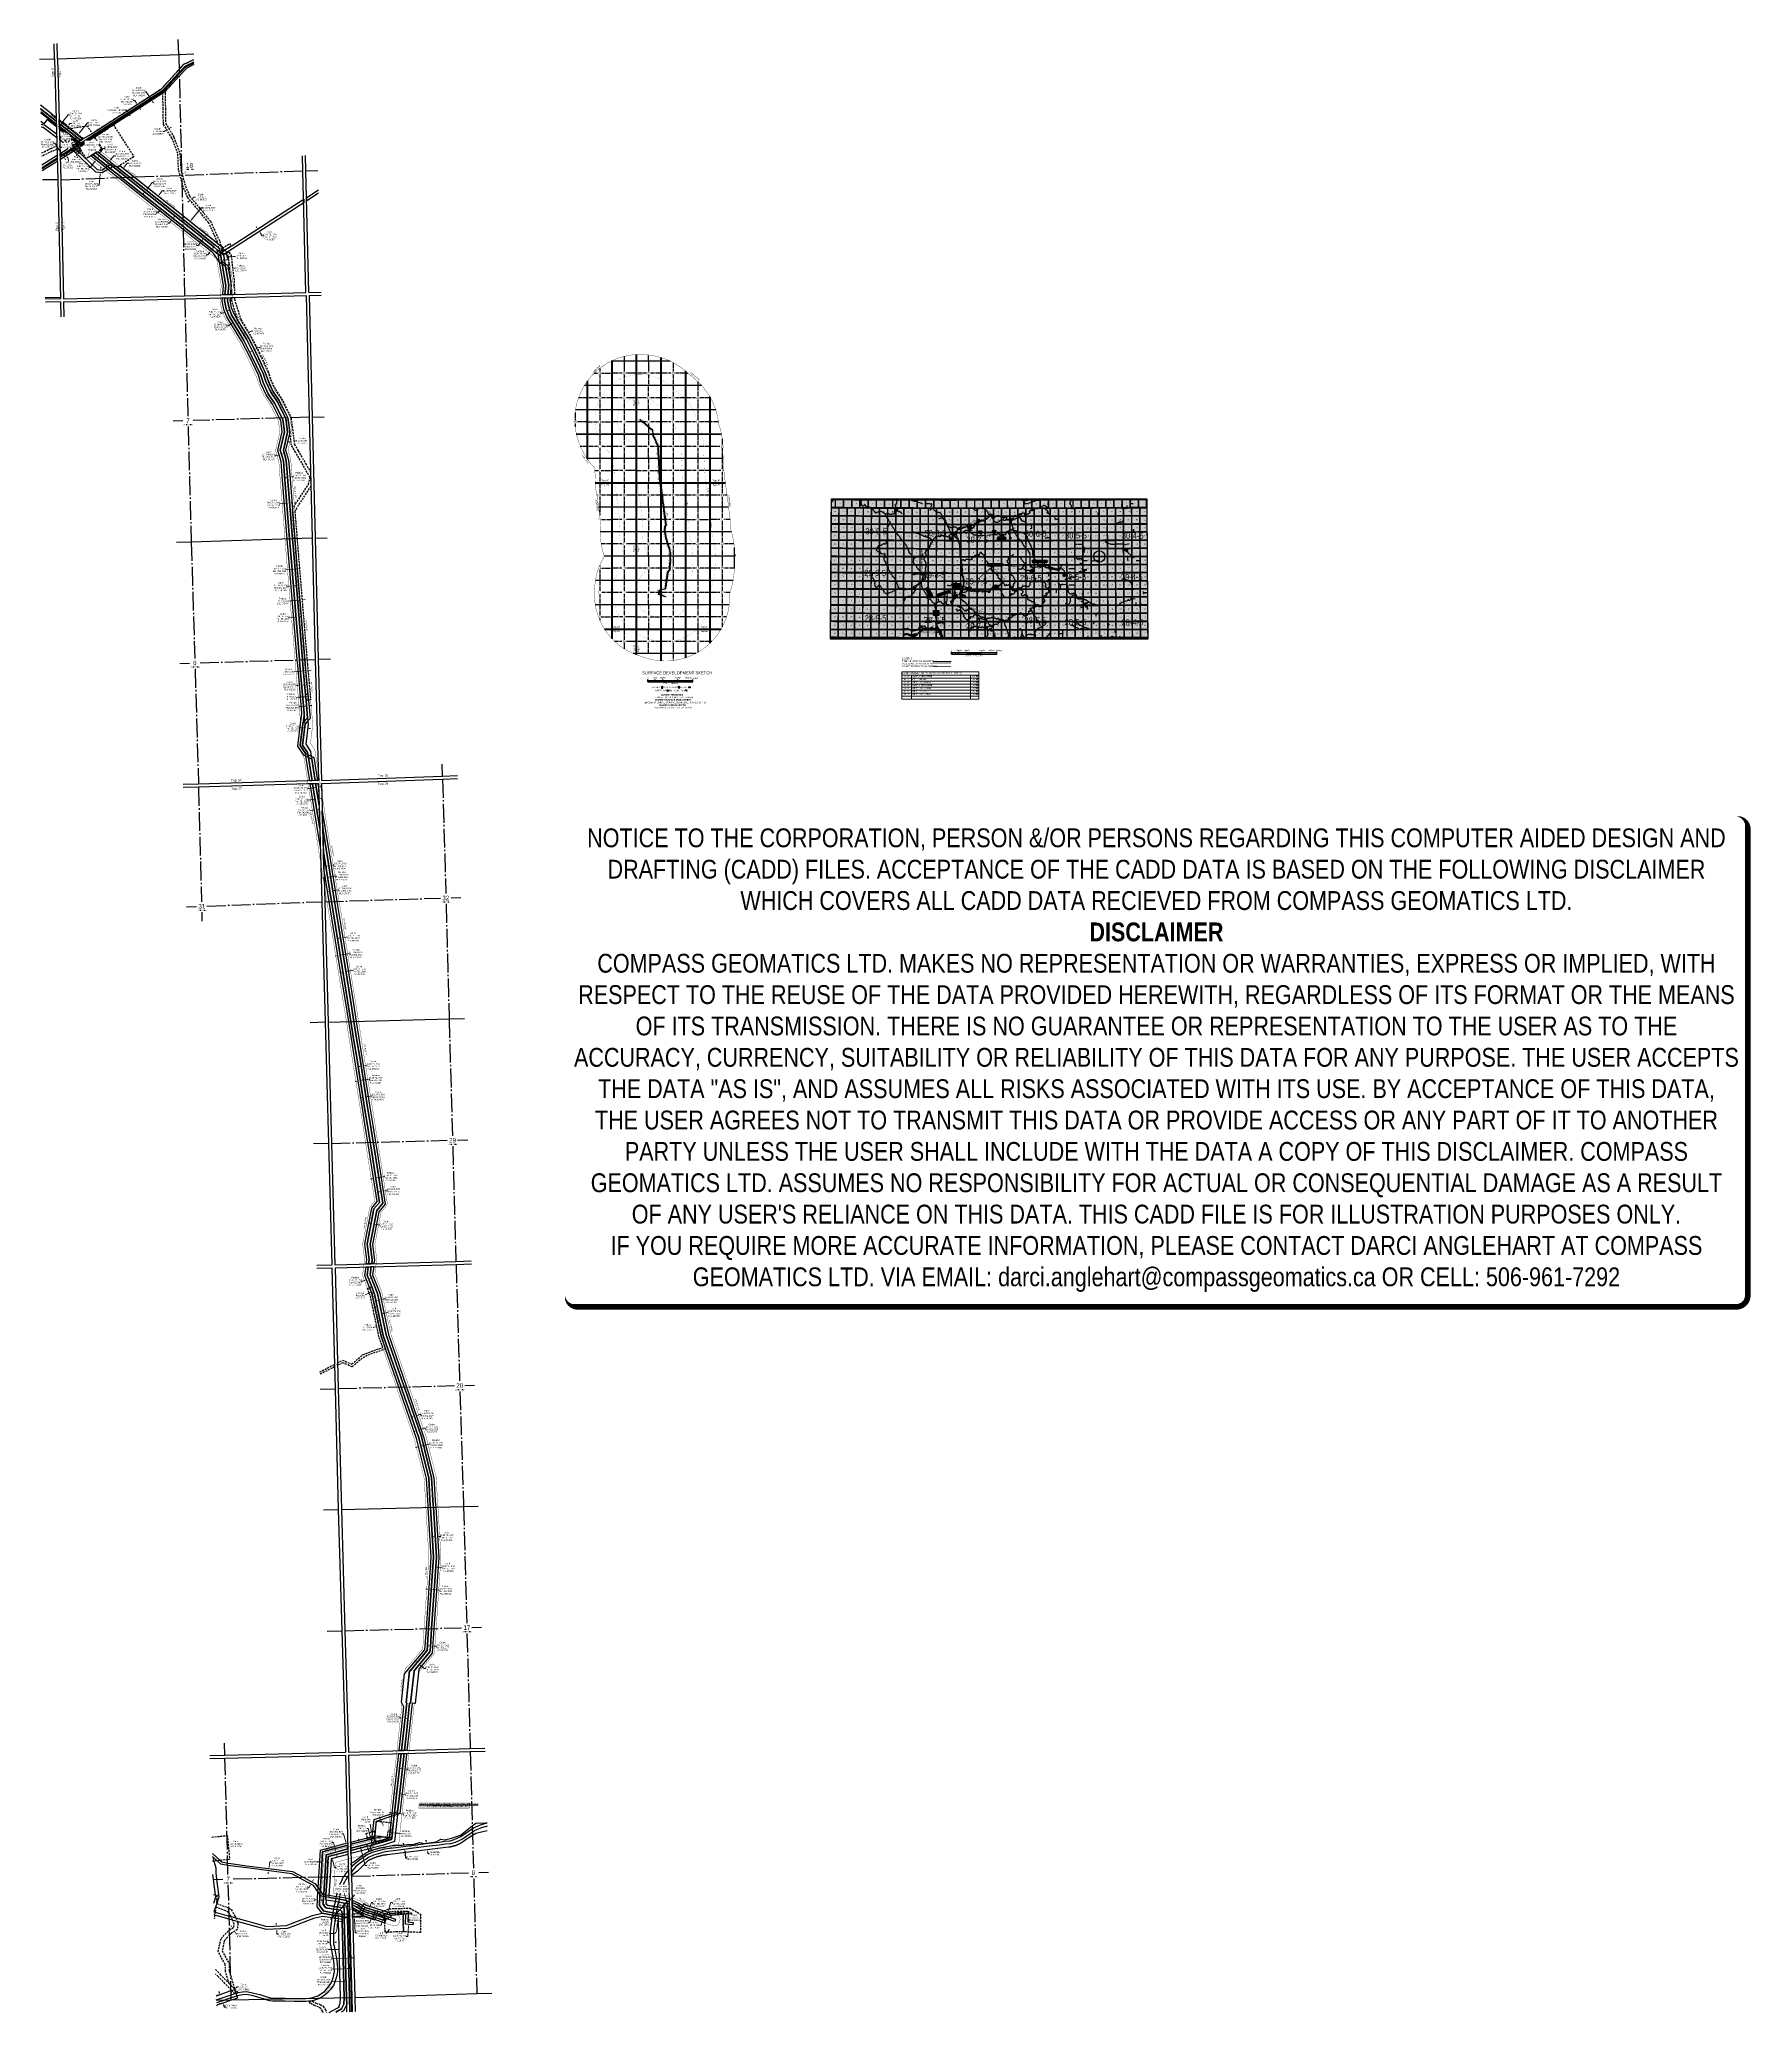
# Model space of a CAD drawing. Extents: x 639460 to 650829, y 5702863 to 5715975.
import ezdxf
from ezdxf.enums import TextEntityAlignment as Align

# ---------------------------------------------------------------- set-up
doc = ezdxf.new("R2010")
doc.units = 0
doc.header["$LTSCALE"] = 5
for name, pattern in [('BORDER2', [22.225, 6.35, -3.175, 6.35, -3.175, 0, -3.175]), ('DASHED2', [9.525, 6.35, -3.175]), ('foc-ACCESSROAD', [3.75, 2.5, -1.25]), ('foc-BUFFER', [16.75, 15, -1.75]), ('foc-QUARTERLINE', [33, 25, -3, 2, -3]), ('foc-TIELINE', [1.875, 1.25, -0.625])]:
    doc.linetypes.add(name, pattern=pattern)
doc.layers.get('Defpoints').update_dxf_attribs({"color": 9})
for name, color, linetype in [('10', 1, 'Continuous'), ('9', 3, 'Continuous'), ('AS-RESIDENCE', 14, 'Continuous'), ('AS-SYMBOL', 7, 'Continuous'), ('AUX-BUFFER', 7, 'foc-BUFFER'), ('AUX-LABELS', 1, 'Continuous'), ('C-AR', 13, 'foc-ACCESSROAD'), ('C-RW', 13, 'Continuous'), ('C-WS', 13, 'foc-ACCESSROAD'), ('CG-NOTES', 7, 'Continuous'), ('D-TXT', 6, 'Continuous'), ('DETAIL-T', 7, 'Continuous'), ('F-AR', 190, 'foc-ACCESSROAD'), ('F-RW', 190, 'Continuous'), ('F-WS', 190, 'foc-ACCESSROAD'), ('F-WS-S', 190, 'Continuous'), ('L-2', 7, 'Continuous'), ('L-MON', 1, 'Continuous'), ('L-QSEC', 8, 'foc-QUARTERLINE'), ('L-SEC', 7, 'Continuous'), ('L-SECLBL', 7, 'Continuous'), ('L-TITLEDB', 4, 'Continuous'), ('L-TITLEDB-T', 4, 'Continuous'), ('P-BUFFER-CIOOC', 50, 'foc-TIELINE'), ('P-BUFFER-CIOOC-T', 50, 'Continuous'), ('P-BUFFER-PURPLE', 187, 'foc-TIELINE'), ('P-PROPOSED', 10, 'Continuous'), ('Quarters', 8, 'Continuous'), ('R- CONC', 8, 'Continuous'), ('RoadSeg', 57, 'DASHED2'), ('ROUTE MAP BUBBLES', 7, 'Continuous'), ('ROUTE MAP DOTS', 7, 'Continuous'), ('ROUTE-MAP-HWY', 2, 'Continuous'), ('ROUTE-MAP-LABELS', 210, 'Continuous'), ('S-7', 6, 'Continuous'), ('T-WATER', 160, 'Continuous'), ('T-WATER-T', 170, 'Continuous')]:
    doc.layers.add(name, color=color, linetype=linetype)
doc.layers.add('AS-COUNTY', color=7, linetype='BORDER2', lineweight=60, true_color=0xcc33ff)
for name, color, linetype, lineweight in [('C-AR-T', 13, 'Continuous', 9), ('C-RW-T', 13, 'Continuous', 9), ('C-WS-T', 13, 'Continuous', 9), ('F-AR-T', 190, 'Continuous', 9), ('F-RW-T', 190, 'Continuous', 9), ('F-WS-T', 190, 'Continuous', 9)]:
    doc.layers.add(name, color=color, linetype=linetype, lineweight=lineweight)
doc.layers.add('DISCLAIMER', color=7, linetype='Continuous', plot=False)
doc.layers.add('ROUTE-MAP-BACKGROUND-H', color=7, linetype='Continuous', true_color=0xf0ebff)
doc.styles.add('0', font='ARIALN.TTF')
doc.styles.add('100L', font='ARIALN.TTF', dxfattribs={"height": 11})
doc.styles.add('120', font='ARIALN.TTF', dxfattribs={"height": 13})
doc.styles.add('60L', font='ARIALN.TTF', dxfattribs={"height": 7.35})
doc.styles.add('80', font='ARIALN.TTF', dxfattribs={"height": 10})
doc.styles.add('80A', font='ARIALN.TTF', dxfattribs={"height": 10})
doc.styles.add('80CG', font='ARIALN.TTF', dxfattribs={"height": 10})
doc.styles.add('80L', font='ARIALN.TTF', dxfattribs={"height": 10})
doc.styles.add('80V', font='ARIALN.TTF', dxfattribs={"oblique": 20, "height": 2})
doc.styles.add('BOLD', font='ARIALNB.TTF')
doc.styles.add('SIMPLEX', font='ARIALN.TTF')
doc.styles.add('TXT', font='ARIALN.TTF', dxfattribs={"height": 0.2})

# ---------------------------------------------------------------- blocks, each defined once
blk = doc.blocks.new('L-SECLBL')
at = {"layer": '9', "color": 255}
for p, q in [((-5, -28), (-12, -28)), ((21, -28), (13, -28))]:
    blk.add_line(p, q, dxfattribs=at)
at = {"layer": '10', "color": 2, "style": 'SIMPLEX'}
blk.add_attdef('SEC', text='', height=30, dxfattribs=at).set_placement((0, 0), align=Align.MIDDLE)
at = {"layer": '10', "color": 5, "style": '80L'}
blk.add_attdef('TWP', text='', height=9.5, dxfattribs=at).set_placement((-14, -27), align=Align.MIDDLE_RIGHT)
blk.add_attdef('RGE', text='', height=9.5, dxfattribs=at).set_placement((4, -27), align=Align.MIDDLE_CENTER)
blk.add_attdef('MER', text='', height=9.5, dxfattribs=at).set_placement((23, -27), align=Align.MIDDLE_LEFT)
blk = doc.blocks.new('hwy_sec')
h = blk.add_hatch(color=255)
edge = h.paths.add_edge_path()
edge.add_ellipse((-1, -1), major_axis=(18.8, 0), ratio=0.584608, start_angle=0, end_angle=360)
at = {"color": 3}
blk.add_ellipse((-1, -1), major_axis=(18.8, 0), ratio=0.584608, dxfattribs=at)
at = {"color": 240, "style": '80A'}
blk.add_attdef('SEC', text='', height=9.5, dxfattribs=at).set_placement((-1, -1), align=Align.MIDDLE_CENTER)
blk = doc.blocks.new('blk_hwy')
h = blk.add_hatch(color=255)
edge = h.paths.add_edge_path()
edge.add_line((-2.4, -1.5), (-2.4, 2.2))
edge.add_line((-2.4, 2.2), (2.4, 2.2))
edge.add_line((2.4, 2.2), (2.4, -1.5))
edge.add_arc((1.7, -1.5), 0.729, 267.0356, 357.7597, ccw=False)
edge.add_arc((2, -5.3), 3.16, 96.6623, 129.1626)
edge.add_arc((-2, -5.3), 3.16, 50.8374, 83.3377)
edge.add_arc((-1.7, -1.5), 0.729, 182.2403, 272.9644, ccw=False)
at = {"color": 0}
blk.add_lwpolyline([(-2.4, -1.5), (-2.4, 2.2), (2.4, 2.2), (2.4, -1.5, -0.41792), (1.6, -2.2, 0.142768), (0, -2.9, 0.142768), (-1.6, -2.2, -0.41792), (-2.4, -1.5)], format="xyb", dxfattribs=at)
at = {"color": 0, "style": '80V', "flags": 8}
blk.add_attdef('HWY', text='', height=2, dxfattribs=at).set_placement((0, 0), align=Align.MIDDLE_CENTER)
blk = doc.blocks.new('*U420')
h = blk.add_hatch(color=255)
edge = h.paths.add_edge_path()
edge.add_line((-26, -20), (26, -20))
edge.add_arc((26, -14), 6, 270, 360)
edge.add_line((32, -14), (32, 12))
edge.add_arc((26, 12), 6, 0, 90)
edge.add_line((26, 18), (-26, 18))
edge.add_arc((-26, 12), 6, 90, 180)
edge.add_line((-32, 12), (-32, -14))
edge.add_arc((-26, -14), 6, 180, 270)
at = {"color": 14, "flags": 128}
blk.add_lwpolyline([(-26, -20, 3, 3, 0), (26, -20, 3, 3, 0.414214), (32, -14, 3, 3, 0), (32, 12, 3, 0, 0.414214), (26, 18, 0, 0, 0), (-26, 18, 0, 0, 0.414214), (-32, 12, 0, 0, 0), (-32, -14, 0, 3, 0.414214)], format="xyseb", close=True, dxfattribs=at)
blk.add_lwpolyline([(23, -40, 0, 7.5, 0), (0, 0, 0, 0, 0)], format="xyseb", dxfattribs=at)
at = {"color": 14, "style": '80'}
blk.add_attdef('ENTER_TEXT_001', (-36, -5), '', height=10, dxfattribs=at)
blk = doc.blocks.new('*U424')
h = blk.add_hatch(color=255)
edge = h.paths.add_edge_path()
edge.add_line((-44, -12), (44, -12))
edge.add_arc((44, -5), 6, 270, 360)
edge.add_line((50, -6), (50, 4))
edge.add_arc((44, 4), 6, 0, 90)
edge.add_line((44, 10), (-44, 10))
edge.add_arc((-44, 4), 6, 90, 180)
edge.add_line((-50, 4), (-50, -6))
edge.add_arc((-44, -5), 6, 180, 270)
at = {"color": 210, "flags": 128}
for points in [[(-78, -42, 0, 7.5, 0), (0, 0, 0, 0, 0)], [(98, -34, 0, 7.5, 0), (0, 0, 0, 0, 0)]]:
    blk.add_lwpolyline(points, format="xyseb", dxfattribs=at)
blk.add_lwpolyline([(-44, -12, 3, 3, 0), (44, -12, 3, 3, 0.414214), (50, -6, 3, 3, 0), (50, 4, 3, 0, 0.414214), (44, 10, 0, 0, 0), (-44, 10, 0, 0, 0.414214), (-50, 4, 0, 0, 0), (-50, -6, 0, 3, 0.414214)], format="xyseb", close=True, dxfattribs=at)
at = {"color": 210, "style": '80'}
blk.add_attdef('ENTER_TEXT_001', (-36, -5), '', height=10, dxfattribs=at)
blk = doc.blocks.new('*U433')
at = {"color": 0}
for p, q in [((-150, 0), (-150, 15)), ((-150, 10), (150, 10)), ((-150, 0), (150, 0)), ((-100, 10), (-100, 15)), ((-50, 10), (-50, 15)), ((50, 10), (50, 15)), ((150, 0), (150, 15))]:
    blk.add_line(p, q, dxfattribs=at)
for points in [[(-150, 5), (-140, 5), (-150, 0), (-140, 0)], [(-140, 10), (-130, 10), (-140, 5), (-130, 5)], [(-130, 5), (-120, 5), (-130, 0), (-120, 0)], [(-120, 10), (-110, 10), (-120, 5), (-110, 5)], [(-110, 5), (-100, 5), (-110, 0), (-100, 0)], [(-100, 10), (-50, 10), (-100, 5), (-50, 5)], [(-50, 5), (50, 5), (-50, 0), (50, 0)], [(50, 10), (150, 10), (50, 5), (150, 5)]]:
    blk.add_solid(points, dxfattribs=at)
at = {"color": 0, "style": '80'}
blk.add_text('metres', height=10, dxfattribs=at).set_placement((162, 20), align=Align.CENTER)
at = {"color": 0, "char_height": 10, "style": '80'}
for s, insert, attachment_point in [('0', (-150, 30), 2), ('#####', (-100, 30), 2), ('#####', (-50, 30), 2), ('#####', (50, 30), 2), ('#####', (137, 30), 3), ('SCALE 1:#######', (0, -5), 2)]:
    blk.add_mtext(s, dxfattribs=dict(at, insert=insert, attachment_point=attachment_point))
blk = doc.blocks.new('*U438')
h = blk.add_hatch(color=255)
edge = h.paths.add_edge_path()
edge.add_line((-164, -20), (164, -20))
edge.add_arc((164, -14), 6, 270, 360)
edge.add_line((170, -14), (170, 12))
edge.add_arc((164, 12), 6, 0, 90)
edge.add_line((164, 18), (-164, 18))
edge.add_arc((-164, 12), 6, 90, 180)
edge.add_line((-170, 12), (-170, -14))
edge.add_arc((-164, -14), 6, 180, 270)
at = {"color": 1, "flags": 128}
blk.add_lwpolyline([(-164, -20, 3, 3, 0), (164, -20, 3, 3, 0.414214), (170, -14, 3, 3, 0), (170, 12, 3, 0, 0.414214), (164, 18, 0, 0, 0), (-164, 18, 0, 0, 0.414214), (-170, 12, 0, 0, 0), (-170, -14, 0, 3, 0.414214)], format="xyseb", close=True, dxfattribs=at)
for points in [[(-86, -6, 0, 7.5, 0), (0, 0, 0, 0, 0)], [(78, -11, 0, 7.5, 0), (0, 0, 0, 0, 0)]]:
    blk.add_lwpolyline(points, format="xyseb", dxfattribs=at)
at = {"color": 1, "style": '80'}
blk.add_attdef('ENTER_TEXT_001', (-27, -5), '', height=10, dxfattribs=at)
blk = doc.blocks.new('AA')
at = {"const_width": 4}
blk.add_lwpolyline([(-1, 0, 1), (1, 0, 1)], format="xyb", close=True, dxfattribs=at)
blk.add_circle((0, 0), 2)
blk = doc.blocks.new('Route_Letters')
h = blk.add_hatch(color=255)
h.dxf.hatch_style = 1
edge = h.paths.add_edge_path()
edge.add_ellipse((0, 0), major_axis=(-12, 0), ratio=0.789318, start_angle=0, end_angle=360)
at = {"color": 5}
blk.add_open_spline([(-12, 0), (-12, 0), (-12, -1), (-12, -3), (-11, -4), (-10, -6), (-9, -7), (-6, -8), (-5, -9), (-2, -9), (-1, -9), (2, -9), (4, -9), (6, -8), (7, -7), (10, -6), (10, -5), (12, -3), (12, -1), (12, 1), (12, 2), (11, 4), (11, 5), (9, 7), (8, 8), (5, 9), (4, 10), (1, 10), (0, 10), (-3, 10), (-5, 10), (-7, 8), (-8, 8), (-10, 6), (-11, 5), (-12, 3), (-12, 2), (-12, 1), (-12, 0), (-12, 0)], degree=3, knots=[0, 0, 0, 0, 0.219529, 0.219529, 0.575727, 0.575727, 0.931924, 0.931924, 1.288121, 1.288121, 1.644318, 1.644318, 2.000515, 2.000515, 2.356712, 2.356712, 2.712909, 2.712909, 3.069107, 3.069107, 3.425304, 3.425304, 3.781501, 3.781501, 4.137698, 4.137698, 4.493895, 4.493895, 4.850092, 4.850092, 5.20629, 5.20629, 5.562487, 5.562487, 5.918684, 5.918684, 6.274881, 6.274881, 6.283185, 6.283185, 6.283185, 6.283185], dxfattribs=at)
at = {"color": 14, "style": 'BOLD'}
blk.add_attdef('A', text='', height=9.5, dxfattribs=at).set_placement((0, 1), align=Align.MIDDLE)
blk = doc.blocks.new('*U440')
h = blk.add_hatch(color=255)
edge = h.paths.add_edge_path()
edge.add_line((-49, -12), (49, -12))
edge.add_arc((49, -5), 6, 270, 360)
edge.add_line((55, -6), (55, 4))
edge.add_arc((49, 4), 6, 0, 90)
edge.add_line((49, 10), (-49, 10))
edge.add_arc((-49, 4), 6, 90, 180)
edge.add_line((-55, 4), (-55, -6))
edge.add_arc((-49, -5), 6, 180, 270)
at = {"color": 210, "flags": 128}
for points in [[(-215, -183, 0, 7.5, 0), (0, 0, 0, 0, 0)], [(241, -23, 0, 7.5, 0), (0, 0, 0, 0, 0)]]:
    blk.add_lwpolyline(points, format="xyseb", dxfattribs=at)
blk.add_lwpolyline([(-49, -12, 3, 3, 0), (49, -12, 3, 3, 0.414214), (55, -6, 3, 3, 0), (55, 4, 3, 0, 0.414214), (49, 10, 0, 0, 0), (-49, 10, 0, 0, 0.414214), (-55, 4, 0, 0, 0), (-55, -6, 0, 3, 0.414214)], format="xyseb", close=True, dxfattribs=at)
at = {"color": 210, "style": '80'}
blk.add_attdef('ENTER_TEXT_001', (-36, -5), '', height=10, dxfattribs=at)
blk = doc.blocks.new('*U441')
h = blk.add_hatch(color=255)
edge = h.paths.add_edge_path()
edge.add_line((-46, -12), (46, -12))
edge.add_arc((46, -5), 6, 270, 360)
edge.add_line((52, -6), (52, 4))
edge.add_arc((46, 4), 6, 0, 90)
edge.add_line((46, 10), (-46, 10))
edge.add_arc((-46, 4), 6, 90, 180)
edge.add_line((-52, 4), (-52, -6))
edge.add_arc((-46, -5), 6, 180, 270)
at = {"color": 210, "flags": 128}
blk.add_lwpolyline([(-46, -12, 3, 3, 0), (46, -12, 3, 3, 0.414214), (52, -6, 3, 3, 0), (52, 4, 3, 0, 0.414214), (46, 10, 0, 0, 0), (-46, 10, 0, 0, 0.414214), (-52, 4, 0, 0, 0), (-52, -6, 0, 3, 0.414214)], format="xyseb", close=True, dxfattribs=at)
for points in [[(-40, -43, 0, 7.5, 0), (0, 0, 0, 0, 0)], [(59, 0, 0, 7.5, 0), (0, 0, 0, 0, 0)]]:
    blk.add_lwpolyline(points, format="xyseb", dxfattribs=at)
at = {"color": 210, "style": '80'}
blk.add_attdef('ENTER_TEXT_001', (-36, -5), '', height=10, dxfattribs=at)
blk = doc.blocks.new('*T442')
at = {"layer": 'Defpoints', "color": 8, "linetype": 'ByBlock', "lineweight": 0, "transparency": 16777216}
for p, q in [((0, 0), (512, 0)), ((0, 0), (0, -182)), ((512, 0), (512, -182)), ((0, -22), (512, -22)), ((0, -42), (512, -42)), ((0, -62), (512, -62)), ((0, -82), (512, -82)), ((0, -102), (512, -102)), ((0, -122), (512, -122)), ((63, -22), (63, -182)), ((455, -22), (455, -182)), ((0, -142), (512, -142)), ((0, -162), (512, -162)), ((0, -182), (512, -182))]:
    blk.add_line(p, q, dxfattribs=at)
at = {"layer": 'CG-NOTES', "color": 154, "transparency": 16777216, "insert": (2, -2), "char_height": 11.981, "width": 507.39, "attachment_point": 1, "style": 'BOLD'}
blk.add_mtext('\\A1;{\\fArial Narrow|b0|i0|c0|p34;\\C14;ROAD USAGE\\fArial Narrow|b1|i0|c0|p34;\\H0.99999x; \\fArial Narrow|b0|i0|c0|p34;\\H0.83333x;\\C256;(LAND SEARCH CURRENT AS OF 10/04/23)}', dxfattribs=at)
at = {"layer": 'CG-NOTES', "transparency": 16777216, "char_height": 9.98, "style": '0'}
for s, insert, width, attachment_point in [('A - B', (31, -24), 57.58, 2), ('B - C ', (31, -44), 57.58, 2), ('C - D', (31, -64), 57.58, 2), ('D - E', (31, -84), 57.58, 2), ('F - G', (31, -124), 57.58, 2), ('E - F', (31, -104), 57.58, 2), ('Alberta Transportation', (65, -24), 387.37, 1), ('Alberta Transportation', (65, -84), 387.37, 1), ('Shell - MLL 2897', (65, -44), 387.37, 1), ('Canlin - LOC 851203', (65, -64), 387.37, 1), ('Canlin - LOC 770244', (65, -104), 387.37, 1), ('Canlin - PIL 179', (65, -124), 387.37, 1), ('12.8 km', (510, -24), 52.46, 3), ('0.4 km', (510, -44), 52.46, 3), ('0.6 km', (510, -64), 52.46, 3), ('3.0 km', (510, -84), 52.46, 3), ('3.0 km', (510, -104), 52.46, 3), ('3.7 km', (510, -124), 52.46, 3), ('H - I', (31, -144), 57.58, 2), ('Canlin - LOC 770677', (65, -144), 387.37, 1), ('0.3 km', (510, -144), 52.46, 3)]:
    blk.add_mtext(s, dxfattribs=dict(at, insert=insert, width=width, attachment_point=attachment_point))
blk = doc.blocks.new('*U286')
at = {"color": 0}
for p, q in [((-150, 0), (-150, 15)), ((-150, 10), (150, 10)), ((-150, 0), (150, 0)), ((-100, 10), (-100, 15)), ((-50, 10), (-50, 15)), ((50, 10), (50, 15)), ((150, 0), (150, 15))]:
    blk.add_line(p, q, dxfattribs=at)
for points in [[(-150, 5), (-140, 5), (-150, 0), (-140, 0)], [(-140, 10), (-130, 10), (-140, 5), (-130, 5)], [(-130, 5), (-120, 5), (-130, 0), (-120, 0)], [(-120, 10), (-110, 10), (-120, 5), (-110, 5)], [(-110, 5), (-100, 5), (-110, 0), (-100, 0)], [(-100, 10), (-50, 10), (-100, 5), (-50, 5)], [(-50, 5), (50, 5), (-50, 0), (50, 0)], [(50, 10), (150, 10), (50, 5), (150, 5)]]:
    blk.add_solid(points, dxfattribs=at)
at = {"color": 0, "style": '80'}
blk.add_text('metres', height=10, dxfattribs=at).set_placement((162, 20), align=Align.CENTER)
at = {"color": 0, "char_height": 10, "style": '80'}
for s, insert, attachment_point in [('0', (-150, 30), 2), ('###', (-100, 30), 2), ('#####', (-50, 30), 2), ('#####', (50, 30), 2), ('#####', (137, 30), 3), ('SCALE 1:######', (0, -5), 2)]:
    blk.add_mtext(s, dxfattribs=dict(at, insert=insert, attachment_point=attachment_point))
blk = doc.blocks.new('res_abd')
at = {"color": 14}
blk.add_lwpolyline([(-1.1, -0.6), (-1.1, -1.6), (0.9, -1.6), (0.9, -0.6), (1.2, -0.6), (-0.1, 0.7), (-1.5, -0.6)], close=True, dxfattribs=at)
blk = doc.blocks.new('res_other')
blk.add_hatch(color=14).paths.add_polyline_path([(-1.1, 0.7), (0.9, 0.7), (0.9, -0.7), (-1.1, -0.7)])
at = {"color": 14}
blk.add_lwpolyline([(-1.1, 0.7), (0.9, 0.7), (0.9, -0.7), (-1.1, -0.7)], close=True, dxfattribs=at)
blk = doc.blocks.new('res_occ')
for points in [[(0.1, 0.9), (-1.3, -0.4), (1.5, -0.4)], [(-0.9, -1.4), (1.1, -1.4), (1.1, -0.4), (-0.9, -0.4)]]:
    blk.add_hatch(color=14).paths.add_polyline_path(points)
at = {"color": 14}
for points in [[(0.1, 0.9), (-1.3, -0.4), (1.5, -0.4)], [(-0.9, -1.4), (1.1, -1.4), (1.1, -0.4), (-0.9, -0.4)]]:
    blk.add_lwpolyline(points, close=True, dxfattribs=at)
blk = doc.blocks.new('Mine')
at = {"layer": 'AS-SYMBOL'}
h = blk.add_hatch(color=161, dxfattribs=at)
h.dxf.hatch_style = 1
h.paths.add_polyline_path([(-0.7, 0.7), (-1.1, 0.4), (-0.4, 0.4)])
h = blk.add_hatch(color=161, dxfattribs=at)
h.dxf.hatch_style = 1
h.paths.add_polyline_path([(0.7, 0.7), (0.4, 0.4), (1.1, 0.4)])
at = {"layer": 'AS-SYMBOL', "color": 161}
for p, q in [((-0.7, 0.7), (-1.1, 0.4)), ((-1.1, 0.4), (-0.4, 0.4)), ((-0.7, 0.7), (0, 0)), ((0, 0), (-0.7, -0.7)), ((0, 0), (0.7, 0.7)), ((0, 0), (0.7, -0.7)), ((1.1, 0.4), (0.4, 0.4)), ((0.7, 0.7), (1.1, 0.4))]:
    blk.add_line(p, q, dxfattribs=at)
blk = doc.blocks.new('WAT')
h = blk.add_hatch(color=255)
h.dxf.hatch_style = 1
edge = h.paths.add_edge_path()
edge.add_arc((0, 0), 0.9, 0, 360)
at = {"color": 170}
for p, q in [((0, 0.8), (0, 1.6)), ((-0.6, -0.6), (-1.2, -1.2)), ((0.6, -0.6), (1.2, -1.2))]:
    blk.add_line(p, q, dxfattribs=at)
blk.add_circle((0, 0), 0.8, dxfattribs=at)
blk = doc.blocks.new('Disclaimer_Legal')
at = {"layer": 'DISCLAIMER', "color": 254, "flags": 128}
blk.add_lwpolyline([(-3613, -1105, 37.5, 37.5, 0), (4096, -1105, 37.5, 37.5, 0.414214), (4171, -1030, 37.5, 37.5, 0), (4171, 2079, 37.5, 0, 0.414214), (4096, 2154, 0, 0, 0), (-3613, 2154, 0, 0, 0.414214), (-3688, 2079, 0, 0, 0), (-3688, -1030, 0, 37.5, 0.414214)], format="xyseb", close=True, dxfattribs=at)
at = {"layer": 'DISCLAIMER', "color": 254, "insert": (242, 534), "char_height": 125, "width": 7717.57, "attachment_point": 5, "style": '80'}
blk.add_mtext('NOTICE TO THE CORPORATION, PERSON &/OR PERSONS REGARDING THIS COMPUTER AIDED DESIGN AND DRAFTING (CADD) FILES. ACCEPTANCE OF THE CADD DATA IS BASED ON THE FOLLOWING DISCLAIMER WHICH COVERS ALL CADD DATA RECIEVED FROM COMPASS GEOMATICS LTD.\\P{\\fArial Narrow|b1|i0|c0|p34;DISCLAIMER}\\PCOMPASS GEOMATICS LTD. MAKES NO REPRESENTATION OR WARRANTIES, EXPRESS OR IMPLIED, WITH RESPECT TO THE REUSE OF THE DATA PROVIDED HEREWITH, REGARDLESS OF ITS FORMAT OR THE MEANS OF ITS TRANSMISSION. THERE IS NO GUARANTEE OR REPRESENTATION TO THE USER AS TO THE ACCURACY, CURRENCY, SUITABILITY OR RELIABILITY OF THIS DATA FOR ANY PURPOSE. THE USER ACCEPTS THE DATA "AS IS", AND ASSUMES ALL RISKS ASSOCIATED WITH ITS USE. BY ACCEPTANCE OF THIS DATA, THE USER AGREES NOT TO TRANSMIT THIS DATA OR PROVIDE ACCESS OR ANY PART OF IT TO ANOTHER PARTY UNLESS THE USER SHALL INCLUDE WITH THE DATA A COPY OF THIS DISCLAIMER. COMPASS GEOMATICS LTD. ASSUMES NO RESPONSIBILITY FOR ACTUAL OR CONSEQUENTIAL DAMAGE AS A RESULT OF ANY USER\'S RELIANCE ON THIS DATA. THIS CADD FILE IS FOR ILLUSTRATION PURPOSES ONLY.\\PIF YOU REQUIRE MORE ACCURATE INFORMATION, PLEASE CONTACT DARCI ANGLEHART AT COMPASS GEOMATICS LTD. VIA EMAIL: darci.anglehart@compassgeomatics.ca OR CELL: 506-961-7292', dxfattribs=at)

msp = doc.modelspace()

# ---------------------------------------------------------------- hatches: boundary and pattern name
at = {"layer": 'ROUTE-MAP-BACKGROUND-H'}
h = msp.add_hatch(color=256, dxfattribs=at)
h.dxf.hatch_style = 1
h.paths.add_polyline_path([(644722, 5712923), (644716, 5711990), (646824, 5711990), (646818, 5712923)])

# ---------------------------------------------------------------- linework, layer by layer
at = {"layer": 'AS-COUNTY', "const_width": 4, "flags": 128}
msp.add_lwpolyline([(645397, 5711809), (645517, 5711809)], dxfattribs=at)
at = {"layer": 'AS-RESIDENCE', "color": 14}
msp.add_lwpolyline([(643774, 5711674), (643784, 5711674), (643784, 5711667), (643774, 5711667)], close=True, dxfattribs=at)
at = {"layer": 'AUX-BUFFER', "const_width": 0.5, "flags": 128}
for points in [[(643888, 5713037), (643886, 5713052), (643884, 5713067), (643883, 5713069), (643882, 5713078, 0.005783), (643882, 5713085), (643882, 5713087), (643882, 5713089), (643881, 5713101), (643881, 5713105), (643880, 5713114, 0.000604), (643880, 5713115), (643879, 5713124), (643879, 5713127), (643876, 5713191), (643875, 5713206, 0.000248), (643875, 5713206), (643873, 5713240, 0.043464), (643872, 5713292), (643871, 5713301, 0.081712), (643846, 5713394), (643845, 5713395, 0.004463), (643843, 5713400), (643838, 5713411, 0.004895), (643835, 5713416, 0.003538), (643834, 5713420), (643831, 5713427, 0.185605), (643723, 5713613), (643722, 5713614), (643720, 5713615), (643701, 5713631, 0.000541), (643701, 5713631), (643664, 5713662, 0.000188), (643664, 5713662), (643655, 5713669), (643654, 5713671), (643644, 5713679, 0.31839), (643299, 5713707), (643297, 5713706, 0.517039), (643258, 5713219), (643266, 5713211), (643267, 5713211, 0.012858), (643273, 5713197), (643275, 5713174), (643276, 5713159, 0.00113), (643276, 5713157), (643279, 5713092), (643280, 5713089, 0.001362), (643280, 5713087), (643280, 5713077), (643280, 5713076, 0.085179), (643290, 5712976), (643292, 5712958), (643294, 5712943), (643295, 5712938, 0.000619), (643295, 5712937), (643299, 5712909), (643301, 5712892, 0.000573), (643301, 5712892), (643305, 5712864), (643308, 5712843), (643309, 5712830), (643311, 5712817), (643312, 5712806, 0.000435), (643313, 5712805), (643317, 5712772), (643317, 5712768, 0.041354), (643314, 5712719, 0.091515), (643327, 5712611), (643328, 5712605, 0.030865), (643337, 5712570), (643348, 5712536), (643348, 5712535, 0.000798), (643348, 5712534), (643349, 5712530, 0.026071), (643341, 5712500, 0.146169), (643278, 5712341), (643277, 5712327, 0.000178), (643277, 5712327), (643276, 5712315), (643276, 5712314), (643276, 5712312, 0.358108), (643492, 5711999, 0.00885), (643502, 5711995), (643509, 5711993), (643510, 5711992), (643515, 5711991), (643516, 5711991), (643516, 5711990), (643521, 5711989, 0.414859), (643903, 5712174), (643903, 5712175, 0.101392), (643919, 5712294), (643920, 5712302), (643920, 5712304), (643922, 5712314), (643925, 5712336, 0.074346), (643946, 5712422), (643946, 5712425), (643947, 5712437), (643952, 5712484, 0.031598), (643953, 5712522), (643952, 5712555), (643952, 5712557), (643951, 5712575, 0.046513), (643944, 5712630), (643938, 5712657, 0.021763), (643931, 5712682), (643922, 5712713, 0.061174), (643921, 5712786), (643916, 5712822), (643916, 5712827, 0.00035), (643916, 5712827), (643914, 5712839, 0.000297), (643914, 5712839), (643913, 5712851, 0.000335), (643913, 5712851), (643908, 5712884), (643907, 5712895), (643905, 5712908), (643903, 5712922, 0.001478), (643903, 5712924), (643900, 5712946), (643896, 5712973), (643894, 5712989, 0.000282), (643894, 5712989), (643890, 5713018), (643888, 5713037, 0.000013)], [(643739, 5713017), (643737, 5713033), (643735, 5713047), (643735, 5713049), (643733, 5713063), (643733, 5713065), (643733, 5713067, 0.01553), (643732, 5713076), (643732, 5713078), (643732, 5713080), (643731, 5713092), (643731, 5713096), (643731, 5713105, 0.000604), (643731, 5713106), (643730, 5713115), (643730, 5713118), (643726, 5713183), (643725, 5713198, 0.000351), (643725, 5713198), (643723, 5713243, 0.056327), (643723, 5713276), (643722, 5713285, 0.081712), (643709, 5713332), (643709, 5713332, 0.004463), (643708, 5713335), (643703, 5713346, 0.013594), (643699, 5713353, 0.012237), (643696, 5713360), (643691, 5713373, 0.008835), (643689, 5713377), (643686, 5713384), (643684, 5713393), (643684, 5713395), (643684, 5713397), (643683, 5713401, 0.191468), (643628, 5713497), (643627, 5713497), (643625, 5713499), (643624, 5713500), (643605, 5713516), (643605, 5713516, 0.000545), (643605, 5713516), (643568, 5713547, 0.000347), (643568, 5713547), (643559, 5713554), (643557, 5713556), (643548, 5713564, 0.31839), (643375, 5713578), (643374, 5713577, 0.517039), (643354, 5713333), (643363, 5713326), (643363, 5713325), (643365, 5713324), (643372, 5713318, 0.000665), (643372, 5713318), (643392, 5713301, 0.019196), (643396, 5713290), (643397, 5713286, 0.039252), (643407, 5713264), (643414, 5713253), (643416, 5713250), (643417, 5713247, 0.014748), (643420, 5713239, 0.031898), (643422, 5713220), (643424, 5713182), (643425, 5713167, 0.00113), (643425, 5713166), (643429, 5713101), (643429, 5713097, 0.001362), (643429, 5713096), (643430, 5713087), (643431, 5713073, 0.113368), (643437, 5713007), (643440, 5712978), (643442, 5712962), (643443, 5712958, 0.000619), (643443, 5712958), (643447, 5712929), (643449, 5712912, 0.000573), (643449, 5712912), (643453, 5712885), (643456, 5712863), (643458, 5712849), (643459, 5712836), (643461, 5712825, 0.000435), (643461, 5712825), (643465, 5712792), (643467, 5712780), (643468, 5712769), (643469, 5712764), (643469, 5712763), (643467, 5712753, 0.064832), (643464, 5712715, 0.10975), (643471, 5712650), (643472, 5712649), (643475, 5712633, 0.030865), (643480, 5712615), (643490, 5712581), (643491, 5712580, 0.000798), (643491, 5712579), (643499, 5712553), (643501, 5712546), (643501, 5712542, 0.000287), (643501, 5712542), (643501, 5712540), (643502, 5712517), (643501, 5712506, 0.085141), (643485, 5712457), (643483, 5712436, 0.008154), (643482, 5712432, 0.203109), (643428, 5712328), (643426, 5712315, 0.000252), (643426, 5712315), (643425, 5712303), (643425, 5712301), (643425, 5712299, 0.370458), (643539, 5712141, 0.019756), (643550, 5712137), (643558, 5712134), (643559, 5712134), (643564, 5712132), (643564, 5712132), (643565, 5712132), (643571, 5712130, 0.414859), (643761, 5712222), (643762, 5712224, 0.124242), (643768, 5712297, 0.01235), (643769, 5712304), (643772, 5712322), (643772, 5712324), (643773, 5712334), (643777, 5712362, 0.001028), (643777, 5712363), (643778, 5712365), (643779, 5712378), (643779, 5712378, 0.101159), (643797, 5712436), (643797, 5712439), (643798, 5712451), (643803, 5712498, 0.031598), (643803, 5712517), (643802, 5712550), (643802, 5712552), (643801, 5712570, 0.046513), (643798, 5712597), (643792, 5712625, 0.021763), (643789, 5712637), (643778, 5712669), (643778, 5712670, 0.001827), (643778, 5712671), (643770, 5712697), (643768, 5712706, 0.102806), (643773, 5712767), (643768, 5712803), (643767, 5712808, 0.00035), (643767, 5712808), (643766, 5712819, 0.000297), (643766, 5712819), (643764, 5712831, 0.000335), (643764, 5712831), (643760, 5712865), (643758, 5712876), (643757, 5712888), (643755, 5712903, 0.001478), (643755, 5712904), (643752, 5712926), (643748, 5712953), (643746, 5712969, 0.000354), (643746, 5712969), (643742, 5712998), (643739, 5713017, 0.000013)], [(643601, 5712999), (643599, 5713014), (643597, 5713028), (643596, 5713030), (643595, 5713045), (643594, 5713047), (643594, 5713050, 0.108081), (643592, 5713054), (643591, 5713056), (643593, 5713065, 0.052242), (643593, 5713067), (643593, 5713070), (643593, 5713072), (643592, 5713083), (643592, 5713087), (643591, 5713097, 0.000604), (643591, 5713097), (643590, 5713107), (643590, 5713110), (643586, 5713175), (643586, 5713190, 0.000398), (643586, 5713190), (643586, 5713190), (643583, 5713242, 0.050598), (643583, 5713244), (643581, 5713249), (643584, 5713258, 0.088991), (643584, 5713262), (643583, 5713271, 0.081712), (643582, 5713274), (643582, 5713274, 0.004463), (643582, 5713274), (643577, 5713285, 0.031659), (643576, 5713287), (643573, 5713292), (643570, 5713298), (643569, 5713303, 0.028887), (643568, 5713304), (643563, 5713317, 0.008835), (643563, 5713317), (643558, 5713327, 0.018), (643557, 5713328), (643548, 5713344), (643547, 5713347), (643547, 5713349), (643547, 5713350), (643547, 5713350), (643547, 5713352), (643548, 5713358, 0.06255), (643548, 5713361), (643546, 5713373), (643546, 5713375), (643545, 5713377), (643545, 5713381, 0.191538), (643541, 5713387), (643540, 5713389), (643537, 5713390), (643535, 5713392), (643534, 5713393), (643515, 5713409), (643515, 5713409, 0.000545), (643515, 5713409), (643478, 5713440, 0.000872), (643478, 5713440), (643478, 5713440), (643469, 5713447), (643468, 5713449), (643458, 5713457, 0.31839), (643447, 5713458), (643445, 5713457, 0.517039), (643444, 5713440), (643452, 5713433), (643453, 5713432), (643455, 5713431), (643462, 5713425), (643462, 5713425, 0.001333), (643462, 5713425), (643502, 5713391), (643502, 5713391), (643521, 5713376), (643522, 5713374), (643524, 5713373), (643524, 5713372), (643526, 5713359), (643525, 5713354), (643525, 5713352), (643525, 5713350, 0.066998), (643525, 5713347), (643526, 5713342, 0.050472), (643526, 5713340), (643528, 5713335, 0.039252), (643529, 5713334), (643538, 5713318), (643543, 5713308), (643548, 5713296), (643549, 5713291, 0.024786), (643550, 5713290), (643553, 5713283, 0.044724), (643554, 5713281), (643557, 5713275), (643562, 5713267), (643562, 5713262), (643559, 5713251, 0.127526), (643559, 5713246), (643561, 5713240), (643562, 5713232), (643564, 5713189), (643565, 5713174, 0.00113), (643565, 5713174), (643568, 5713109), (643569, 5713105, 0.001362), (643569, 5713105), (643569, 5713095), (643571, 5713073), (643571, 5713068), (643571, 5713067), (643569, 5713054, 0.179429), (643570, 5713048), (643572, 5713044), (643573, 5713043), (643575, 5713028), (643575, 5713026), (643579, 5712996), (643581, 5712981), (643582, 5712976, 0.000619), (643582, 5712976), (643585, 5712947), (643588, 5712931, 0.000573), (643588, 5712931), (643591, 5712904), (643594, 5712882), (643596, 5712868), (643598, 5712855), (643599, 5712844, 0.000435), (643599, 5712844), (643604, 5712810), (643605, 5712798), (643607, 5712787), (643608, 5712782), (643612, 5712752), (643611, 5712751, 0.125028), (643608, 5712746), (643603, 5712723, 0.077885), (643603, 5712720), (643604, 5712711), (643604, 5712709), (643604, 5712707), (643603, 5712702, 0.124074), (643603, 5712697), (643606, 5712689), (643607, 5712685), (643607, 5712685), (643612, 5712658, 0.030865), (643613, 5712657), (643624, 5712623), (643624, 5712621, 0.000798), (643624, 5712621), (643634, 5712589), (643640, 5712563), (643640, 5712546, 0.000287), (643640, 5712546), (643641, 5712545), (643642, 5712513), (643637, 5712466), (643636, 5712455), (643629, 5712446, 0.223216), (643624, 5712439), (643621, 5712418, 0.079536), (643621, 5712414), (643619, 5712400), (643617, 5712386), (643617, 5712384), (643613, 5712357, 0.000899), (643613, 5712356), (643612, 5712345), (643611, 5712343), (643610, 5712334), (643602, 5712332), (643601, 5712331), (643590, 5712329), (643588, 5712328), (643574, 5712325, 0.324985), (643567, 5712316), (643566, 5712303, 0.000369), (643566, 5712303), (643566, 5712303), (643565, 5712291), (643565, 5712290), (643564, 5712288, 0.383592), (643572, 5712277), (643573, 5712277, 0.000297), (643573, 5712277), (643579, 5712276), (643581, 5712275), (643585, 5712275), (643587, 5712274, 0.000423), (643587, 5712274), (643587, 5712274), (643588, 5712274), (643590, 5712273), (643590, 5712273), (643591, 5712272), (643593, 5712270, 0.075234), (643596, 5712269), (643603, 5712267), (643604, 5712266), (643609, 5712264), (643610, 5712264), (643611, 5712264), (643617, 5712262, 0.414859), (643629, 5712268), (643630, 5712270, 0.413917), (643624, 5712282), (643620, 5712283), (643619, 5712284, 0.000487), (643619, 5712284), (643616, 5712285), (643616, 5712285), (643615, 5712285), (643613, 5712286), (643611, 5712286), (643610, 5712287), (643604, 5712289), (643604, 5712289), (643601, 5712291, 0.046435), (643600, 5712292), (643596, 5712294, 0.030635), (643595, 5712294), (643594, 5712295, 0.092761), (643590, 5712296), (643587, 5712297), (643588, 5712301, 0.000356), (643588, 5712301), (643588, 5712301), (643588, 5712306), (643592, 5712307), (643594, 5712307), (643606, 5712310, 0.003278), (643606, 5712310), (643607, 5712310), (643616, 5712312, 0.01585), (643617, 5712313), (643624, 5712315, 0.293895), (643631, 5712323), (643633, 5712341), (643633, 5712343), (643635, 5712354), (643639, 5712381, 0.001028), (643639, 5712381), (643639, 5712383), (643641, 5712397), (643643, 5712411, 0.079557), (643644, 5712415), (643646, 5712433), (643655, 5712443, 0.158948), (643658, 5712449), (643658, 5712452), (643659, 5712464), (643664, 5712511, 0.031598), (643664, 5712513), (643662, 5712546), (643662, 5712547), (643662, 5712565, 0.046513), (643662, 5712567), (643656, 5712594, 0.021763), (643655, 5712595), (643645, 5712628), (643645, 5712629, 0.001827), (643645, 5712629), (643634, 5712663), (643629, 5712690, 0.039315), (643628, 5712691), (643625, 5712702), (643625, 5712704), (643626, 5712706), (643626, 5712709, 0.061655), (643626, 5712711), (643625, 5712720), (643629, 5712739), (643632, 5712741, 0.214202), (643634, 5712749), (643629, 5712785), (643629, 5712790, 0.00035), (643629, 5712790), (643627, 5712801, 0.000297), (643627, 5712801), (643626, 5712813, 0.000335), (643626, 5712813), (643621, 5712846), (643620, 5712858), (643618, 5712870), (643616, 5712884, 0.001478), (643616, 5712885), (643613, 5712907), (643609, 5712934), (643607, 5712950, 0.00041), (643607, 5712950), (643607, 5712950), (643603, 5712979), (643601, 5712999, 0.000013)]]:
    msp.add_lwpolyline(points, format="xyb", close=True, dxfattribs=at)
at = {"layer": 'C-AR', "color": 255}
for points in [[(640665, 5714605), (640669, 5714584), (640676, 5714589), (640722, 5714618), (640733, 5714601), (640693, 5714576), (640689, 5714573), (640684, 5714570), (640674, 5714563), (640675, 5714557), (640679, 5714543), (640683, 5714546), (640690, 5714508), (640670, 5714504), (640665, 5714534), (640658, 5714565), (640653, 5714589), (640646, 5714620), (640644, 5714628), (640584, 5714758), (640445, 5714926), (640416, 5714995), (640406, 5715030), (640395, 5715072), (640385, 5715107), (640379, 5715217), (640340, 5715319), (640284, 5715412), (640282, 5715515), (640280, 5715617), (640280, 5715618), (640280, 5715626), (640280, 5715629), (640284, 5715632), (640295, 5715643), (640295, 5715629), (640295, 5715626), (640295, 5715617), (640297, 5715515), (640299, 5715417), (640354, 5715325), (640393, 5715220), (640400, 5715109), (640405, 5715092), (640410, 5715073), (640430, 5715000), (640458, 5714934), (640596, 5714767), (640658, 5714633), (640665, 5714605)], [(639749, 5715313), (639735, 5715304), (639731, 5715308), (639713, 5715322), (639639, 5715379), (639603, 5715408), (639592, 5715416), (639592, 5715436), (639592, 5715442), (639616, 5715423), (639666, 5715384), (639753, 5715316), (639749, 5715313)], [(639659, 5715383), (639639, 5715379), (639603, 5715408), (639613, 5715419), (639616, 5715423), (639618, 5715425), (639670, 5715384), (639666, 5715384), (639659, 5715383)], [(641519, 5703569), (641519, 5703565), (641504, 5703568), (641484, 5703571), (641443, 5703578), (641447, 5703593), (641448, 5703597), (641484, 5703591), (641498, 5703589), (641501, 5703589), (641504, 5703588), (641519, 5703586), (641519, 5703569)], [(641754, 5703490), (641755, 5703475), (641745, 5703478), (641737, 5703480), (641694, 5703493), (641679, 5703497), (641654, 5703505), (641606, 5703519), (641604, 5703520), (641587, 5703530), (641540, 5703557), (641539, 5703563), (641539, 5703578), (641539, 5703581), (641561, 5703568), (641577, 5703559), (641596, 5703548), (641613, 5703538), (641614, 5703537), (641659, 5703524), (641686, 5703516), (641700, 5703512), (641710, 5703509), (641733, 5703502), (641752, 5703497), (641754, 5703496), (641754, 5703490)]]:
    msp.add_lwpolyline(points, close=True, dxfattribs=at)
for points in [[(639468, 5715540), (639541, 5715482), (639571, 5715459), (639571, 5715453), (639572, 5715433), (639468, 5715514)], [(640630, 5703149), (640661, 5703116), (640720, 5703057), (640732, 5703045), (640757, 5703020), (640781, 5702996), (640778, 5702995), (640766, 5702991), (640759, 5702989), (640738, 5703010), (640733, 5703015), (640647, 5703102), (640630, 5703119)], [(641347, 5702863), (641342, 5702873), (641330, 5702891), (641317, 5702899), (641290, 5702908), (641262, 5702924), (641251, 5702939), (641272, 5702940), (641274, 5702941), (641275, 5702939), (641298, 5702926), (641325, 5702917), (641345, 5702906), (641359, 5702883), (641369, 5702864)]]:
    msp.add_lwpolyline(points, dxfattribs=at)
at = {"layer": 'C-AR-T', "color": 255}
for p, q in [((639656, 5715408), (639663, 5715417)), ((639663, 5715417), (639673, 5715417)), ((639724, 5715352), (639779, 5715422)), ((639779, 5715422), (639789, 5715422)), ((639630, 5715374), (639623, 5715367)), ((639699, 5715320), (639693, 5715312)), ((640290, 5715364), (640280, 5715364)), ((640298, 5715369), (640290, 5715364)), ((640328, 5715387), (640337, 5715392)), ((640454, 5714900), (640446, 5714893)), ((640481, 5714922), (640488, 5714928)), ((640488, 5714928), (640498, 5714928)), ((641750, 5703508), (641752, 5703517)), ((640737, 5703433), (640732, 5703441)), ((640762, 5703395), (640767, 5703387)), ((640767, 5703387), (640777, 5703387)), ((641730, 5703444), (641720, 5703444)), ((641738, 5703469), (641730, 5703444)), ((640737, 5702997), (640730, 5702990)), ((640766, 5703026), (640773, 5703033)), ((640773, 5703033), (640783, 5703033))]:
    msp.add_line(p, q, dxfattribs=at)
for points in [[(639628, 5715375), (639631, 5715373), (639636, 5715382)], [(639655, 5715409), (639657, 5715407), (639650, 5715400)], [(639698, 5715321), (639700, 5715319), (639705, 5715328)], [(639723, 5715353), (639725, 5715351), (639718, 5715344)], [(640297, 5715370), (640299, 5715368), (640307, 5715374)], [(640327, 5715389), (640329, 5715386), (640319, 5715382)], [(640453, 5714901), (640455, 5714898), (640461, 5714906)], [(640480, 5714923), (640482, 5714921), (640473, 5714916)], [(641748, 5703508), (641751, 5703507), (641747, 5703498)], [(640739, 5703434), (640736, 5703432), (640743, 5703424)], [(640763, 5703396), (640760, 5703394), (640756, 5703403)], [(641736, 5703470), (641740, 5703469), (641741, 5703479)], [(640736, 5702998), (640738, 5702996), (640744, 5703004)], [(640764, 5703027), (640767, 5703024), (640758, 5703019)]]:
    msp.add_solid(points, dxfattribs=at)
at = {"layer": 'C-RW', "color": 255}
for points in [[(639637, 5715355), (639593, 5715390), (639593, 5715398), (639592, 5715416), (639603, 5715408), (639639, 5715379), (639713, 5715322), (639731, 5715308), (639735, 5715304), (639749, 5715313), (639753, 5715316), (639788, 5715337), (639810, 5715351), (640271, 5715647), (640388, 5715775), (640420, 5715810), (640486, 5715842)], [(640487, 5715820), (640432, 5715793), (640389, 5715746), (640295, 5715643), (640284, 5715632), (640280, 5715629), (639929, 5715404), (639912, 5715393), (639820, 5715334), (639799, 5715320), (639746, 5715287), (639734, 5715280), (639725, 5715274), (639717, 5715269), (639694, 5715254), (639676, 5715243), (639623, 5715210), (639599, 5715195), (639598, 5715202), (639598, 5715218), (639646, 5715248), (639652, 5715252)], [(639668, 5715332), (639691, 5715313), (639709, 5715299), (639717, 5715293), (639729, 5715284), (639734, 5715280), (639746, 5715287), (639799, 5715320), (639820, 5715334), (639912, 5715393), (639929, 5715404), (640280, 5715629), (640284, 5715632), (640295, 5715643), (640389, 5715746), (640432, 5715793), (640487, 5715820)], [(640487, 5715809), (640439, 5715785), (640389, 5715731), (640295, 5715629), (640290, 5715624), (640280, 5715618), (639952, 5715407), (639935, 5715396), (639918, 5715385), (639826, 5715326), (639805, 5715312), (639751, 5715279), (639734, 5715267), (639725, 5715274), (639720, 5715278), (639708, 5715287), (639699, 5715295), (639680, 5715309), (639670, 5715317)], [(639468, 5715540), (639541, 5715482), (639538, 5715478), (639571, 5715453), (639572, 5715433), (639468, 5715514)], [(639468, 5715514), (639572, 5715433), (639572, 5715415), (639573, 5715407), (639469, 5715488)], [(639469, 5715488), (639573, 5715407), (639573, 5715394), (639511, 5715443), (639489, 5715415), (639470, 5715429)], [(639620, 5715356), (639594, 5715377), (639593, 5715390), (639635, 5715358)], [(639681, 5715270), (639706, 5715286), (639708, 5715287), (639717, 5715293), (639709, 5715299), (639691, 5715313), (639673, 5715328)], [(639477, 5715142), (639578, 5715205), (639579, 5715189), (639579, 5715182), (639478, 5715118)], [(639478, 5715118), (639579, 5715182), (639579, 5715164), (639478, 5715101)], [(641315, 5714953), (641236, 5714902), (641236, 5714925), (641314, 5714976)], [(640609, 5703919), (640661, 5703874), (640672, 5703864), (640711, 5703856), (640731, 5703853), (640839, 5703839), (641142, 5703800), (641212, 5703762), (641212, 5703762), (641291, 5703720), (641312, 5703691), (641326, 5703673), (641342, 5703650), (641349, 5703649), (641364, 5703646), (641384, 5703643), (641434, 5703635), (641454, 5703632), (641507, 5703623), (641518, 5703619), (641518, 5703602), (641518, 5703601), (641519, 5703586), (641504, 5703588), (641503, 5703603), (641503, 5703608), (641452, 5703617), (641432, 5703620), (641383, 5703628), (641363, 5703631), (641348, 5703634), (641334, 5703636), (641324, 5703649), (641321, 5703654), (641311, 5703668), (641281, 5703708), (641182, 5703761), (641181, 5703762), (641137, 5703785), (640838, 5703824), (640729, 5703838), (640711, 5703841), (640665, 5703850), (640640, 5703872), (640612, 5703897), (640610, 5703899)], [(640610, 5703899), (640612, 5703897), (640619, 5703870), (640632, 5703825), (640632, 5703792), (640637, 5703749), (640653, 5703630), (640638, 5703587), (640619, 5703535)], [(641385, 5702864), (641453, 5702902), (641449, 5702906), (641458, 5702924), (641461, 5702962), (641461, 5702963), (641447, 5703470), (641447, 5703485), (641446, 5703505), (641446, 5703521), (641432, 5703523), (641425, 5703524), (641412, 5703526), (641350, 5703536), (641320, 5703574), (641324, 5703649), (641324, 5703653), (641326, 5703673), (641331, 5703765), (641331, 5703765), (641341, 5703932), (641509, 5703976), (641509, 5703950), (641365, 5703912), (641356, 5703765), (641349, 5703649), (641348, 5703634), (641345, 5703582), (641363, 5703559), (641416, 5703551), (641436, 5703548), (641460, 5703544), (641470, 5703534), (641471, 5703516), (641471, 5703501), (641471, 5703496), (641471, 5703491), (641472, 5703481), (641472, 5703465), (641486, 5702963), (641482, 5702918), (641467, 5702887), (641429, 5702865)], [(641503, 5702867), (641502, 5702917), (641501, 5702963), (641501, 5702963), (641486, 5703492), (641486, 5703497), (641486, 5703517), (641485, 5703558), (641484, 5703571), (641484, 5703591), (641448, 5703597), (641428, 5703600), (641365, 5703611), (641362, 5703611), (641363, 5703631), (641364, 5703646), (641371, 5703766), (641371, 5703766), (641379, 5703900), (641510, 5703934), (641510, 5703914), (641398, 5703885), (641391, 5703767), (641391, 5703766), (641384, 5703643), (641383, 5703628), (641432, 5703620), (641452, 5703617), (641503, 5703608), (641503, 5703603), (641518, 5703601), (641519, 5703586), (641504, 5703588), (641504, 5703573), (641504, 5703568), (641506, 5703518), (641506, 5703498), (641506, 5703493), (641521, 5702964), (641521, 5702963), (641523, 5702868)], [(640618, 5703591), (640633, 5703631), (640631, 5703645), (640617, 5703748), (640613, 5703781)], [(640620, 5703533), (640628, 5703531), (640720, 5703504), (640733, 5703501), (640764, 5703492), (640970, 5703434), (641102, 5703441), (641135, 5703455), (641275, 5703508), (641339, 5703523), (641409, 5703511), (641426, 5703509), (641429, 5703508), (641446, 5703505), (641471, 5703501), (641471, 5703496), (641471, 5703491), (641472, 5703481), (641447, 5703485), (641426, 5703488), (641426, 5703488), (641406, 5703492), (641340, 5703502), (641281, 5703489), (641143, 5703436), (641106, 5703422), (640968, 5703414), (640773, 5703469), (640743, 5703477), (640721, 5703484), (640625, 5703510), (640621, 5703512), (640620, 5703511)], [(641523, 5702868), (641521, 5702963), (641521, 5702964), (641506, 5703493), (641506, 5703498), (641506, 5703518), (641504, 5703568), (641504, 5703573), (641519, 5703569), (641519, 5703565), (641520, 5703553), (641515, 5703554), (641516, 5703518), (641516, 5703498), (641516, 5703493), (641531, 5702964), (641531, 5702963), (641533, 5702868)]]:
    msp.add_lwpolyline(points, dxfattribs=at)
for points in [[(639749, 5715313), (639735, 5715304), (639731, 5715308), (639713, 5715322), (639639, 5715379), (639603, 5715408), (639592, 5715416), (639592, 5715436), (639613, 5715419), (639659, 5715383), (639749, 5715313)], [(639631, 5715197), (639599, 5715177), (639599, 5715195), (639623, 5715210), (639676, 5715243), (639694, 5715254), (639717, 5715269), (639725, 5715274), (639734, 5715280), (639746, 5715287), (639751, 5715279), (639754, 5715275), (639725, 5715256), (639705, 5715244), (639688, 5715233), (639665, 5715218), (639644, 5715205), (639631, 5715197)], [(640660, 5714564), (640666, 5714559), (640674, 5714563), (640684, 5714570), (640689, 5714573), (640693, 5714576), (640733, 5714601), (641206, 5714906), (641216, 5714913), (641217, 5714889), (640712, 5714564), (640702, 5714558), (640691, 5714551), (640683, 5714546), (640690, 5714508), (640693, 5714487), (640697, 5714466), (640718, 5714342), (640713, 5714279), (640693, 5714279), (640698, 5714341), (640674, 5714482), (640670, 5714503), (640670, 5714504), (640665, 5714534), (640648, 5714548), (640620, 5714570), (640606, 5714581), (640414, 5714734), (640413, 5714735), (640006, 5715058), (640005, 5715059), (639930, 5715118), (639913, 5715132), (639906, 5715138), (639815, 5715210), (639833, 5715221), (639931, 5715143), (639948, 5715130), (640036, 5715059), (640037, 5715059), (640413, 5714760), (640413, 5714760), (640608, 5714605), (640622, 5714594), (640642, 5714578), (640658, 5714565), (640660, 5714564)], [(640698, 5714341), (640693, 5714279), (640678, 5714279), (640683, 5714340), (640657, 5714494), (640648, 5714548), (640642, 5714578), (640622, 5714594), (640608, 5714605), (640413, 5714760), (640413, 5714760), (640037, 5715059), (640036, 5715059), (639948, 5715130), (639931, 5715143), (639833, 5715221), (639846, 5715230), (639945, 5715151), (639962, 5715138), (639977, 5715126), (640046, 5715071), (640060, 5715060), (640413, 5714780), (640423, 5714772), (640617, 5714617), (640632, 5714605), (640653, 5714589), (640656, 5714586), (640660, 5714564), (640665, 5714534), (640670, 5714504), (640670, 5714503), (640674, 5714482), (640698, 5714341)], [(640674, 5714563), (640666, 5714559), (640660, 5714564), (640656, 5714586), (640653, 5714589), (640632, 5714605), (640617, 5714617), (640423, 5714772), (640413, 5714780), (640060, 5715060), (640046, 5715071), (639977, 5715126), (639991, 5715134), (639995, 5715137), (640059, 5715086), (640090, 5715061), (640412, 5714806), (640435, 5714788), (640630, 5714632), (640644, 5714621), (640646, 5714620), (640665, 5714605), (640675, 5714597), (640676, 5714589), (640678, 5714577), (640678, 5714574), (640684, 5714570), (640674, 5714563)], [(641307, 5711050), (641292, 5711050), (641269, 5711193), (641247, 5711204), (641231, 5711212), (641218, 5711219), (641178, 5711279), (641204, 5711498), (641185, 5711716), (641176, 5711816), (641173, 5711852), (641119, 5712502), (641107, 5712655), (641073, 5713077), (641066, 5713171), (641045, 5713244), (641073, 5713367), (641063, 5713446), (641056, 5713458), (641009, 5713551), (640966, 5713613), (640932, 5713689), (640915, 5713743), (640857, 5713866), (640805, 5713967), (640706, 5714131), (640686, 5714180), (640675, 5714239), (640676, 5714258), (640691, 5714259), (640690, 5714240), (640700, 5714184), (640720, 5714137), (640818, 5713974), (640870, 5713873), (640928, 5713748), (640946, 5713695), (640979, 5713621), (641022, 5713559), (641073, 5713459), (641077, 5713450), (641088, 5713367), (641060, 5713245), (641081, 5713174), (641088, 5713078), (641122, 5712656), (641134, 5712503), (641188, 5711852), (641191, 5711817), (641200, 5711717), (641220, 5711498), (641211, 5711432), (641211, 5711426), (641193, 5711283), (641228, 5711231), (641244, 5711223), (641266, 5711212), (641283, 5711204), (641307, 5711050)], [(641292, 5711050), (641272, 5711049), (641247, 5711204), (641244, 5711223), (641242, 5711236), (641209, 5711286), (641226, 5711425), (641224, 5711447), (641220, 5711498), (641200, 5711717), (641191, 5711817), (641188, 5711852), (641134, 5712503), (641122, 5712656), (641088, 5713078), (641081, 5713174), (641060, 5713245), (641088, 5713367), (641077, 5713450), (641073, 5713459), (641022, 5713559), (640979, 5713621), (640946, 5713695), (640928, 5713748), (640870, 5713873), (640818, 5713974), (640720, 5714137), (640700, 5714184), (640690, 5714240), (640691, 5714259), (640712, 5714259), (640711, 5714257), (640710, 5714241), (640720, 5714190), (640737, 5714146), (640836, 5713984), (640888, 5713881), (640947, 5713756), (640965, 5713702), (640997, 5713631), (641039, 5713569), (641095, 5713460), (641097, 5713456), (641109, 5713366), (641081, 5713245), (641100, 5713177), (641142, 5712657), (641142, 5712656), (641154, 5712505), (641208, 5711853), (641211, 5711819), (641220, 5711719), (641229, 5711623), (641232, 5711583), (641242, 5711468), (641244, 5711447), (641246, 5711425), (641230, 5711291), (641261, 5711244), (641266, 5711212), (641269, 5711193), (641292, 5711050)], [(641318, 5710887), (641323, 5710732), (641275, 5711029), (641295, 5711030), (641318, 5710887)], [(641315, 5711002), (641318, 5710887), (641295, 5711030), (641311, 5711030), (641315, 5711002)], [(641686, 5707863), (641683, 5707840), (641668, 5707840), (641671, 5707865), (641658, 5707970), (641702, 5708194), (641741, 5708242), (641686, 5708596), (641678, 5708646), (641660, 5708760), (641641, 5708879), (641588, 5709213), (641570, 5709323), (641550, 5709450), (641528, 5709592), (641492, 5709813), (641447, 5710086), (641421, 5710247), (641421, 5710247), (641374, 5710538), (641343, 5710733), (641339, 5710849), (641389, 5710540), (641436, 5710248), (641436, 5710247), (641462, 5710088), (641506, 5709816), (641543, 5709595), (641565, 5709450), (641603, 5709213), (641656, 5708879), (641675, 5708760), (641693, 5708647), (641701, 5708596), (641757, 5708235), (641716, 5708185), (641674, 5707967), (641686, 5707863)], [(641671, 5707865), (641668, 5707840), (641647, 5707839), (641651, 5707865), (641638, 5707971), (641683, 5708203), (641720, 5708247), (641666, 5708593), (641658, 5708646), (641640, 5708757), (641621, 5708876), (641568, 5709210), (641550, 5709320), (641530, 5709449), (641508, 5709589), (641472, 5709810), (641427, 5710083), (641401, 5710247), (641354, 5710534), (641347, 5710579), (641343, 5710733), (641374, 5710538), (641421, 5710247), (641421, 5710247), (641447, 5710086), (641492, 5709813), (641528, 5709592), (641550, 5709450), (641570, 5709323), (641588, 5709213), (641641, 5708879), (641660, 5708760), (641678, 5708646), (641686, 5708596), (641741, 5708242), (641702, 5708194), (641658, 5707970), (641671, 5707865)], [(642055, 5705260), (641948, 5705132), (641949, 5705131), (641925, 5704919), (641920, 5704920), (641901, 5704742), (641886, 5704605), (641866, 5704604), (641881, 5704744), (641901, 5704922), (641896, 5704922), (641919, 5705135), (641924, 5705134), (642036, 5705268), (642046, 5705415), (642078, 5705889), (642058, 5706220), (642057, 5706233), (642047, 5706414), (641980, 5706682), (641868, 5707005), (641863, 5707020), (641745, 5707362), (641687, 5707636), (641682, 5707649), (641668, 5707686), (641638, 5707764), (641645, 5707819), (641665, 5707820), (641658, 5707766), (641706, 5707642), (641765, 5707367), (641884, 5707021), (641887, 5707011), (641999, 5706688), (642066, 5706417), (642077, 5706234), (642078, 5706221), (642098, 5705889), (642066, 5705415), (642058, 5705291), (642055, 5705260)], [(641981, 5705145), (641956, 5704916), (641936, 5704918), (641916, 5704738), (641902, 5704605), (641886, 5704605), (641901, 5704742), (641920, 5704920), (641925, 5704919), (641949, 5705131), (641948, 5705132), (642055, 5705260), (642058, 5705291), (642066, 5705415), (642098, 5705889), (642078, 5706221), (642077, 5706234), (642066, 5706417), (641999, 5706688), (641887, 5707011), (641884, 5707021), (641765, 5707367), (641706, 5707642), (641658, 5707766), (641665, 5707820), (641681, 5707820), (641674, 5707766), (641721, 5707643), (641779, 5707368), (641899, 5707021), (641902, 5707014), (642013, 5706689), (642081, 5706417), (642092, 5706232), (642093, 5706221), (642113, 5705887), (642081, 5705416), (642070, 5705251), (641981, 5705145)], [(641645, 5703949), (641530, 5703919), (641530, 5703940), (641639, 5703968), (641654, 5703972), (641741, 5703995), (641800, 5704014), (641801, 5704020), (641806, 5704069), (641818, 5704173), (641820, 5704190), (641833, 5704309), (641864, 5704584), (641884, 5704585), (641852, 5704306), (641840, 5704197), (641839, 5704180), (641819, 5703999), (641747, 5703976), (641659, 5703953), (641645, 5703949)], [(641683, 5703995), (641667, 5703991), (641670, 5704018), (641671, 5704023), (641672, 5704034), (641676, 5704066), (641684, 5704145), (641804, 5704185), (641820, 5704190), (641840, 5704197), (641852, 5704306), (641884, 5704585), (641899, 5704585), (641899, 5704578), (641867, 5704302), (641855, 5704186), (641839, 5704180), (641818, 5704173), (641802, 5704168), (641704, 5704135), (641698, 5704133), (641691, 5704070), (641688, 5704038), (641687, 5704037), (641686, 5704027), (641686, 5704022), (641683, 5703995)], [(641670, 5704018), (641529, 5703981), (641528, 5703996), (641639, 5704025), (641672, 5704034), (641688, 5704038), (641687, 5704037), (641686, 5704027), (641686, 5704022), (641670, 5704018)], [(641636, 5703983), (641529, 5703955), (641529, 5703981), (641670, 5704018), (641686, 5704022), (641691, 5704023), (641720, 5704031), (641726, 5704032), (641772, 5704027), (641787, 5704026), (641771, 5704020), (641737, 5704009), (641726, 5704006), (641697, 5703999), (641683, 5703995), (641667, 5703991), (641636, 5703983)], [(641471, 5703516), (641471, 5703501), (641446, 5703505), (641429, 5703508), (641426, 5703509), (641409, 5703511), (641339, 5703523), (641305, 5703566), (641311, 5703668), (641312, 5703691), (641316, 5703764), (641316, 5703765), (641327, 5703943), (641508, 5703991), (641509, 5703976), (641341, 5703932), (641331, 5703765), (641331, 5703765), (641326, 5703673), (641324, 5703653), (641324, 5703649), (641320, 5703574), (641350, 5703536), (641412, 5703526), (641425, 5703524), (641432, 5703523), (641446, 5703521), (641471, 5703516)], [(641486, 5703497), (641471, 5703496), (641471, 5703501), (641471, 5703516), (641486, 5703517), (641506, 5703518), (641516, 5703518), (641520, 5703518), (641521, 5703498), (641516, 5703498), (641506, 5703498), (641486, 5703497)], [(641486, 5703492), (641471, 5703491), (641471, 5703496), (641486, 5703497), (641506, 5703498), (641516, 5703498), (641521, 5703498), (641521, 5703493), (641516, 5703493), (641506, 5703493), (641486, 5703492)], [(641797, 5703508), (641792, 5703494), (641780, 5703498), (641755, 5703505), (641754, 5703506), (641742, 5703509), (641720, 5703517), (641703, 5703522), (641689, 5703526), (641618, 5703548), (641601, 5703560), (641576, 5703578), (641539, 5703595), (641538, 5703611), (641583, 5703591), (641608, 5703574), (641625, 5703562), (641694, 5703540), (641708, 5703536), (641733, 5703528), (641757, 5703520), (641762, 5703519), (641797, 5703508)], [(641826, 5703483), (641822, 5703468), (641764, 5703487), (641754, 5703490), (641750, 5703491), (641699, 5703508), (641684, 5703512), (641612, 5703535), (641595, 5703547), (641577, 5703559), (641568, 5703565), (641561, 5703568), (641539, 5703578), (641539, 5703581), (641539, 5703595), (641576, 5703578), (641601, 5703560), (641618, 5703548), (641689, 5703526), (641703, 5703522), (641720, 5703517), (641742, 5703509), (641754, 5703506), (641755, 5703505), (641780, 5703498), (641792, 5703494), (641826, 5703483)], [(641737, 5703480), (641745, 5703478), (641750, 5703491), (641752, 5703497), (641754, 5703503), (641755, 5703505), (641755, 5703506), (641780, 5703499), (641780, 5703498), (641776, 5703484), (641764, 5703488), (641764, 5703487), (641755, 5703462), (641754, 5703458), (641689, 5703481), (641675, 5703485), (641620, 5703504), (641604, 5703510), (641601, 5703512), (641583, 5703522), (641540, 5703546), (641540, 5703557), (641539, 5703563), (641541, 5703562), (641589, 5703535), (641607, 5703525), (641610, 5703524), (641680, 5703500), (641694, 5703495), (641737, 5703480)], [(641632, 5703576), (641749, 5703539), (641779, 5703529), (641798, 5703523), (641910, 5703534), (641910, 5703521), (641907, 5703465), (641943, 5703462), (641941, 5703447), (641892, 5703451), (641895, 5703517), (641876, 5703515), (641797, 5703508), (641762, 5703519), (641757, 5703520), (641733, 5703528), (641708, 5703536), (641694, 5703540), (641625, 5703562), (641618, 5703548), (641613, 5703538), (641612, 5703535), (641607, 5703525), (641604, 5703520), (641601, 5703512), (641596, 5703503), (641541, 5703499), (641541, 5703519), (641583, 5703522), (641587, 5703530), (641589, 5703535), (641595, 5703547), (641596, 5703548), (641601, 5703560), (641608, 5703574), (641615, 5703587), (641632, 5703576)], [(641694, 5703493), (641689, 5703481), (641688, 5703476), (641620, 5703499), (641596, 5703498), (641541, 5703494), (641541, 5703499), (641596, 5703503), (641620, 5703504), (641675, 5703485), (641679, 5703497), (641680, 5703500), (641684, 5703512), (641686, 5703516), (641689, 5703526), (641694, 5703540), (641708, 5703536), (641703, 5703522), (641700, 5703512), (641699, 5703508), (641694, 5703495), (641694, 5703493)]]:
    msp.add_lwpolyline(points, close=True, dxfattribs=at)
at = {"layer": 'C-RW-T', "color": 255}
for p, q in [((640093, 5715569), (640083, 5715569)), ((640104, 5715552), (640093, 5715569)), ((640170, 5715628), (640160, 5715628)), ((640196, 5715587), (640170, 5715628)), ((640212, 5715562), (640218, 5715554)), ((639615, 5715430), (639650, 5715475)), ((639650, 5715475), (639660, 5715475)), ((640126, 5715518), (640131, 5715510)), ((639593, 5715403), (639587, 5715395)), ((639563, 5715285), (639553, 5715285)), ((639609, 5715213), (639563, 5715285)), ((639628, 5715183), (639633, 5715175)), ((639831, 5715185), (639825, 5715177)), ((639856, 5715216), (639884, 5715251)), ((639884, 5715251), (639894, 5715251)), ((639933, 5715174), (639955, 5715201)), ((639955, 5715201), (639965, 5715201)), ((639911, 5715146), (639905, 5715138)), ((639999, 5715095), (639993, 5715087)), ((640024, 5715127), (640044, 5715152)), ((640044, 5715152), (640054, 5715152)), ((640175, 5714981), (640209, 5715024)), ((640209, 5715024), (640219, 5715024)), ((640153, 5714954), (640147, 5714946)), ((640230, 5714912), (640224, 5714904)), ((640255, 5714943), (640275, 5714969)), ((640275, 5714969), (640285, 5714969)), ((640246, 5714822), (640236, 5714822)), ((640262, 5714842), (640246, 5714822)), ((640287, 5714873), (640293, 5714881)), ((640469, 5714774), (640534, 5714856)), ((640534, 5714856), (640544, 5714856)), ((640444, 5714742), (640438, 5714735)), ((640543, 5714644), (640514, 5714606)), ((640565, 5714671), (640571, 5714679)), ((640905, 5714724), (640900, 5714733)), ((640927, 5714691), (640940, 5714670)), ((640940, 5714670), (640950, 5714670)), ((640514, 5714606), (640504, 5714606)), ((640674, 5714156), (640664, 5714156)), ((640683, 5714160), (640674, 5714156)), ((640716, 5714173), (640725, 5714177)), ((640773, 5714108), (640781, 5714113)), ((640714, 5714072), (640704, 5714072)), ((640738, 5714087), (640714, 5714072)), ((641034, 5713209), (641024, 5713209)), ((641044, 5713212), (641034, 5713209)), ((641077, 5713222), (641087, 5713224)), ((641093, 5712892), (641055, 5712889)), ((641133, 5712895), (641143, 5712896)), ((641122, 5712341), (641104, 5712339)), ((641157, 5712344), (641167, 5712344)), ((641194, 5712140), (641204, 5712141)), ((641155, 5712136), (641116, 5712133)), ((641178, 5711682), (641163, 5711680)), ((641213, 5711685), (641223, 5711686)), ((641213, 5711401), (641183, 5711404)), ((641252, 5711396), (641262, 5711395)), ((641289, 5711004), (641240, 5710996)), ((641324, 5711009), (641334, 5711011)), ((641282, 5710925), (641242, 5710919)), ((641321, 5710931), (641331, 5710933)), ((641373, 5710482), (641363, 5710481)), ((641407, 5710488), (641417, 5710490)), ((641380, 5710314), (641370, 5710312)), ((641419, 5710320), (641450, 5710325)), ((641451, 5710002), (641441, 5710001)), ((641485, 5710008), (641505, 5710011)), ((641507, 5709783), (641544, 5709789)), ((641467, 5709776), (641457, 5709775)), ((641587, 5709151), (641578, 5709149)), ((641622, 5709156), (641638, 5709159)), ((641600, 5708944), (641590, 5708942)), ((641640, 5708950), (641672, 5708955)), ((641719, 5708317), (641709, 5708316)), ((641753, 5708323), (641772, 5708326)), ((641655, 5708109), (641645, 5708111)), ((641694, 5708101), (641723, 5708095)), ((641705, 5707597), (641696, 5707595)), ((641739, 5707604), (641759, 5707608)), ((641705, 5707501), (641696, 5707499)), ((641745, 5707509), (641777, 5707516)), ((641942, 5706821), (641933, 5706818)), ((641975, 5706833), (641986, 5706837)), ((641986, 5706837), (641996, 5706837)), ((641954, 5706725), (641945, 5706722)), ((641992, 5706738), (642015, 5706746)), ((642015, 5706746), (642025, 5706746)), ((642080, 5706025), (642070, 5706024)), ((642115, 5706027), (642127, 5706027)), ((642063, 5705826), (642053, 5705826)), ((642103, 5705823), (642136, 5705821)), ((641962, 5705196), (641955, 5705202)), ((642048, 5705301), (642038, 5705301)), ((642083, 5705298), (642099, 5705297)), ((641993, 5705170), (642017, 5705150)), ((642017, 5705150), (642027, 5705150)), ((641863, 5704485), (641853, 5704486)), ((641898, 5704481), (641911, 5704480)), ((641824, 5704320), (641814, 5704321)), ((641864, 5704315), (641892, 5704312)), ((641481, 5704050), (641471, 5704050)), ((641495, 5703998), (641481, 5704050)), ((641582, 5704005), (641580, 5704015)), ((641398, 5703916), (641395, 5703925)), ((641504, 5703964), (641506, 5703954)), ((641594, 5703962), (641625, 5703841)), ((640981, 5703795), (640980, 5703785)), ((640986, 5703830), (640990, 5703864)), ((640990, 5703864), (641000, 5703864)), ((641276, 5703739), (641281, 5703748)), ((641327, 5703864), (641303, 5703865)), ((641372, 5703861), (641382, 5703861)), ((641408, 5703877), (641421, 5703826)), ((641421, 5703826), (641431, 5703826)), ((641625, 5703841), (641635, 5703841)), ((641251, 5703691), (641241, 5703691)), ((641260, 5703708), (641251, 5703691)), ((641297, 5703612), (641287, 5703612)), ((641332, 5703610), (641342, 5703609)), ((641551, 5703510), (641551, 5703520)), ((641646, 5703529), (641643, 5703520)), ((641656, 5703563), (641666, 5703594)), ((641666, 5703594), (641676, 5703594)), ((641673, 5703513), (641676, 5703522)), ((641769, 5703511), (641796, 5703594)), ((641796, 5703594), (641806, 5703594)), ((641034, 5703448), (641034, 5703458)), ((641037, 5703408), (641038, 5703385)), ((641038, 5703385), (641048, 5703385)), ((641553, 5703485), (641559, 5703392)), ((641559, 5703392), (641569, 5703392)), ((641655, 5703461), (641646, 5703461)), ((641661, 5703480), (641655, 5703461)), ((641759, 5703478), (641756, 5703469)), ((641907, 5703368), (641897, 5703368)), ((641913, 5703439), (641907, 5703368)), ((641916, 5703474), (641917, 5703484)), ((641442, 5703283), (641381, 5703282)), ((641504, 5703225), (641400, 5703223)), ((641487, 5703284), (641497, 5703285)), ((641534, 5703226), (641544, 5703226)), ((641488, 5703071), (641396, 5703068)), ((641528, 5703072), (641538, 5703072))]:
    msp.add_line(p, q, dxfattribs=at)
for points in [[(640105, 5715553), (640103, 5715551), (640109, 5715544)], [(640197, 5715588), (640195, 5715586), (640201, 5715579)], [(640214, 5715563), (640211, 5715561), (640207, 5715570)], [(639614, 5715431), (639616, 5715429), (639609, 5715422)], [(640127, 5715519), (640124, 5715518), (640120, 5715527)], [(639592, 5715404), (639595, 5715402), (639600, 5715411)], [(639610, 5715214), (639608, 5715212), (639614, 5715204)], [(639629, 5715184), (639626, 5715182), (639622, 5715192)], [(639830, 5715186), (639832, 5715183), (639837, 5715192)], [(639855, 5715217), (639857, 5715215), (639850, 5715208)], [(639932, 5715175), (639934, 5715172), (639927, 5715166)], [(639910, 5715147), (639913, 5715145), (639918, 5715154)], [(639998, 5715096), (640001, 5715094), (640006, 5715103)], [(640023, 5715128), (640026, 5715125), (640018, 5715119)], [(640152, 5714955), (640155, 5714953), (640159, 5714962)], [(640174, 5714982), (640176, 5714980), (640169, 5714974)], [(640229, 5714913), (640231, 5714911), (640236, 5714920)], [(640254, 5714944), (640256, 5714942), (640249, 5714936)], [(640261, 5714843), (640263, 5714841), (640268, 5714850)], [(640285, 5714874), (640288, 5714872), (640281, 5714866)], [(640467, 5714775), (640470, 5714773), (640462, 5714766)], [(640442, 5714743), (640445, 5714741), (640450, 5714750)], [(640542, 5714645), (640545, 5714643), (640550, 5714652)], [(640564, 5714672), (640567, 5714670), (640559, 5714663)], [(640907, 5714725), (640904, 5714723), (640911, 5714716)], [(640928, 5714692), (640926, 5714690), (640922, 5714699)], [(640683, 5714162), (640684, 5714158), (640693, 5714164)], [(640715, 5714175), (640716, 5714172), (640706, 5714169)], [(640772, 5714109), (640773, 5714106), (640764, 5714103)], [(640737, 5714088), (640739, 5714086), (640747, 5714092)], [(641043, 5713213), (641044, 5713210), (641053, 5713215)], [(641077, 5713223), (641078, 5713220), (641068, 5713219)], [(641093, 5712894), (641093, 5712890), (641103, 5712893)], [(641133, 5712897), (641133, 5712893), (641123, 5712894)], [(641122, 5712342), (641123, 5712339), (641132, 5712341)], [(641157, 5712345), (641157, 5712342), (641147, 5712343)], [(641194, 5712141), (641195, 5712138), (641184, 5712139)], [(641154, 5712138), (641155, 5712135), (641165, 5712137)], [(641178, 5711683), (641179, 5711680), (641188, 5711682)], [(641213, 5711686), (641213, 5711683), (641203, 5711684)], [(641213, 5711402), (641213, 5711399), (641223, 5711400)], [(641253, 5711398), (641252, 5711394), (641242, 5711397)], [(641289, 5711006), (641290, 5711002), (641299, 5711006)], [(641324, 5711011), (641324, 5711008), (641314, 5711008)], [(641282, 5710927), (641282, 5710923), (641292, 5710926)], [(641321, 5710933), (641322, 5710930), (641311, 5710930)], [(641372, 5710484), (641373, 5710481), (641382, 5710484)], [(641407, 5710490), (641407, 5710486), (641397, 5710486)], [(641379, 5710316), (641380, 5710312), (641390, 5710315)], [(641419, 5710322), (641419, 5710319), (641409, 5710319)], [(641450, 5710004), (641451, 5710001), (641460, 5710004)], [(641485, 5710009), (641485, 5710006), (641475, 5710006)], [(641506, 5709784), (641507, 5709781), (641497, 5709781)], [(641467, 5709778), (641468, 5709775), (641477, 5709778)], [(641587, 5709153), (641588, 5709149), (641597, 5709153)], [(641621, 5709158), (641622, 5709155), (641612, 5709155)], [(641600, 5708945), (641601, 5708942), (641610, 5708945)], [(641640, 5708952), (641640, 5708948), (641630, 5708948)], [(641719, 5708319), (641719, 5708316), (641729, 5708319)], [(641753, 5708324), (641754, 5708321), (641743, 5708321)], [(641655, 5708110), (641655, 5708107), (641665, 5708107)], [(641694, 5708103), (641694, 5708100), (641684, 5708103)], [(641705, 5707598), (641706, 5707595), (641715, 5707599)], [(641739, 5707606), (641740, 5707602), (641730, 5707602)], [(641705, 5707503), (641706, 5707499), (641715, 5707503)], [(641744, 5707511), (641745, 5707508), (641735, 5707507)], [(641942, 5706823), (641943, 5706820), (641952, 5706825)], [(641974, 5706834), (641975, 5706831), (641965, 5706829)], [(641954, 5706727), (641955, 5706724), (641964, 5706728)], [(641992, 5706740), (641993, 5706737), (641983, 5706735)], [(642080, 5706026), (642080, 5706023), (642090, 5706025)], [(642114, 5706028), (642115, 5706025), (642105, 5706026)], [(642063, 5705827), (642063, 5705824), (642073, 5705825)], [(642103, 5705825), (642103, 5705821), (642093, 5705824)], [(641963, 5705197), (641961, 5705194), (641970, 5705189)], [(642048, 5705302), (642048, 5705299), (642058, 5705300)], [(642083, 5705300), (642083, 5705297), (642073, 5705299)], [(641994, 5705171), (641992, 5705169), (641985, 5705176)], [(641863, 5704487), (641862, 5704484), (641873, 5704484)], [(641898, 5704483), (641898, 5704480), (641888, 5704483)], [(641824, 5704321), (641824, 5704318), (641834, 5704319)], [(641864, 5704317), (641863, 5704314), (641854, 5704316)], [(641399, 5703916), (641396, 5703915), (641400, 5703906)], [(641410, 5703877), (641406, 5703876), (641405, 5703886)], [(641497, 5703998), (641493, 5703997), (641498, 5703988)], [(641505, 5703964), (641502, 5703963), (641501, 5703974)], [(641584, 5704006), (641581, 5704005), (641585, 5703995)], [(641595, 5703962), (641592, 5703961), (641591, 5703971)], [(640980, 5703796), (640983, 5703795), (640983, 5703805)], [(640984, 5703830), (640987, 5703830), (640984, 5703820)], [(641327, 5703866), (641327, 5703862), (641337, 5703863)], [(641372, 5703863), (641372, 5703860), (641362, 5703862)], [(641258, 5703709), (641261, 5703707), (641264, 5703717)], [(641275, 5703740), (641278, 5703738), (641272, 5703730)], [(641297, 5703613), (641297, 5703610), (641307, 5703611)], [(641332, 5703611), (641332, 5703608), (641322, 5703610)], [(641553, 5703510), (641550, 5703510), (641552, 5703500)], [(641554, 5703485), (641551, 5703485), (641552, 5703495)], [(641644, 5703530), (641647, 5703529), (641649, 5703539)], [(641655, 5703563), (641658, 5703562), (641653, 5703553)], [(641660, 5703480), (641663, 5703479), (641665, 5703489)], [(641671, 5703513), (641674, 5703512), (641670, 5703503)], [(641757, 5703479), (641760, 5703478), (641762, 5703488)], [(641768, 5703512), (641771, 5703511), (641766, 5703502)], [(641036, 5703448), (641033, 5703448), (641035, 5703438)], [(641038, 5703408), (641035, 5703408), (641036, 5703418)], [(641911, 5703440), (641915, 5703439), (641914, 5703449)], [(641914, 5703474), (641918, 5703474), (641915, 5703464)], [(641442, 5703285), (641442, 5703282), (641452, 5703284)], [(641487, 5703286), (641487, 5703283), (641477, 5703284)], [(641504, 5703227), (641504, 5703224), (641514, 5703226)], [(641534, 5703228), (641534, 5703225), (641524, 5703226)], [(641488, 5703072), (641488, 5703069), (641498, 5703071)], [(641528, 5703073), (641528, 5703070), (641518, 5703071)]]:
    msp.add_solid(points, dxfattribs=at)
at = {"layer": 'C-WS', "color": 255}
for points in [[(640487, 5715820), (640432, 5715793), (640389, 5715746), (640295, 5715643), (640284, 5715632), (640280, 5715629), (639929, 5715404), (639912, 5715393), (639820, 5715334), (639826, 5715326), (639875, 5715248), (639846, 5715230), (639833, 5715221), (639815, 5715210), (639802, 5715202), (639771, 5715183), (639725, 5715256), (639720, 5715265), (639717, 5715269), (639714, 5715274), (639706, 5715286), (639708, 5715287), (639717, 5715293), (639723, 5715296), (639735, 5715304), (639731, 5715308), (639713, 5715322), (639639, 5715379), (639659, 5715383), (639666, 5715384), (639670, 5715384), (639777, 5715402), (639810, 5715351), (640271, 5715647), (640388, 5715775), (640420, 5715810), (640486, 5715842)], [(640606, 5704029), (640706, 5704039), (640708, 5704039), (640716, 5703960), (640724, 5703880), (640710, 5703879), (640661, 5703874), (640640, 5703872), (640619, 5703870), (640611, 5703869)], [(640616, 5703647), (640631, 5703645), (640641, 5703644), (640635, 5703589), (640638, 5703587), (640708, 5703563), (640719, 5703557), (640735, 5703547), (640757, 5703509), (640764, 5703492), (640773, 5703469), (640779, 5703454), (640775, 5703415), (640733, 5703388), (640724, 5703379), (640708, 5703362), (640690, 5703342), (640686, 5703329), (640674, 5703272), (640720, 5703189), (640721, 5703140), (640731, 5703108), (640757, 5703020), (640732, 5703045), (640720, 5703057), (640696, 5703136), (640695, 5703183), (640647, 5703268), (640667, 5703355), (640717, 5703408), (640723, 5703412), (640751, 5703430), (640754, 5703450), (640743, 5703477), (640735, 5703498), (640733, 5703501), (640720, 5703524), (640717, 5703529), (640698, 5703540), (640632, 5703563), (640628, 5703531), (640625, 5703510), (640622, 5703485), (640621, 5703485)]]:
    msp.add_lwpolyline(points, dxfattribs=at)
for points in [[(639644, 5715205), (639631, 5715197), (639623, 5715210), (639676, 5715243), (639694, 5715254), (639717, 5715269), (639720, 5715265), (639698, 5715251), (639697, 5715250), (639680, 5715240), (639679, 5715239), (639638, 5715214), (639644, 5715205)], [(640710, 5714511), (640690, 5714508), (640683, 5714546), (640691, 5714551), (640702, 5714558), (640704, 5714546), (640710, 5714511)], [(641720, 5704031), (641726, 5704006), (641697, 5703999), (641691, 5704023), (641689, 5704028), (641686, 5704027), (641671, 5704023), (641641, 5704015), (641639, 5704025), (641631, 5704054), (641676, 5704066), (641691, 5704070), (641688, 5704038), (641687, 5704037), (641719, 5704033), (641720, 5704031)], [(641921, 5703557), (641991, 5703517), (641993, 5703395), (641879, 5703400), (641876, 5703515), (641876, 5703522), (641910, 5703521), (641936, 5703519), (641906, 5703536), (641789, 5703533), (641779, 5703529), (641757, 5703520), (641754, 5703519), (641742, 5703509), (641733, 5703502), (641710, 5703509), (641711, 5703509), (641720, 5703517), (641733, 5703528), (641743, 5703536), (641749, 5703539), (641785, 5703553), (641921, 5703557)], [(641876, 5703515), (641879, 5703400), (641757, 5703397), (641755, 5703462), (641755, 5703475), (641754, 5703490), (641754, 5703496), (641754, 5703503), (641754, 5703506), (641754, 5703519), (641762, 5703519), (641818, 5703521), (641876, 5703522), (641876, 5703515)]]:
    msp.add_lwpolyline(points, close=True, dxfattribs=at)
at = {"layer": 'C-WS', "color": 255, "flags": 128}
for points in [[(641472, 5703481), (641472, 5703465), (641447, 5703470), (641427, 5703473), (641426, 5703488), (641426, 5703492), (641426, 5703509), (641425, 5703524), (641432, 5703523), (641446, 5703521), (641471, 5703516), (641471, 5703501), (641471, 5703496), (641471, 5703491), (641472, 5703481)], [(641518, 5703601), (641519, 5703586), (641504, 5703588), (641504, 5703592), (641504, 5703595), (641503, 5703603), (641503, 5703608), (641518, 5703602), (641518, 5703601)]]:
    msp.add_lwpolyline(points, close=True, dxfattribs=at)
at = {"layer": 'C-WS-T', "color": 255}
for points, start_tangent, end_tangent in [([(639642, 5715197), (639652, 5715179), (639652, 5715165)], (0.52502, -0.85109), (-0.013894, -0.999903)), ([(640712, 5714531), (640763, 5714532)], (0.999864, 0.016495), (0.999864, 0.016495)), ([(641665, 5704062), (641658, 5704114)], (-0.12993, 0.991523), (-0.12993, 0.991523)), ([(641519, 5703606), (641556, 5703647)], (0.661988, 0.749514), (0.661988, 0.749514)), ([(641785, 5703415), (641763, 5703389)], (-0.650351, -0.759634), (-0.650351, -0.759634))]:
    msp.add_spline(points, degree=3, dxfattribs=dict(at, start_tangent=start_tangent, end_tangent=end_tangent))
for points in [[(639640, 5715196), (639636, 5715205), (639643, 5715197)], [(640712, 5714529), (640702, 5714531), (640712, 5714533)], [(641666, 5704063), (641666, 5704052), (641663, 5704062)], [(641520, 5703605), (641513, 5703598), (641518, 5703607)], [(641784, 5703416), (641792, 5703422), (641786, 5703413)]]:
    msp.add_solid(points, dxfattribs=at)
at = {"layer": 'F-AR', "color": 255}
for p, q in [((639679, 5715331), (639669, 5715331)), ((639684, 5715321), (639679, 5715331)), ((639699, 5715284), (639702, 5715275))]:
    msp.add_line(p, q, dxfattribs=at)
for points in [[(639653, 5715298), (639680, 5715309), (639691, 5715313), (639698, 5715316), (639713, 5715322), (639731, 5715308), (639716, 5715302), (639709, 5715299), (639699, 5715295), (639672, 5715284)], [(639475, 5715221), (639537, 5715251), (639576, 5715267), (639577, 5715245), (639545, 5715232), (639476, 5715199)], [(639605, 5715257), (639597, 5715254), (639596, 5715275), (639601, 5715277)], [(641323, 5707120), (641414, 5707167), (641421, 5707170), (641421, 5707154), (641323, 5707104)]]:
    msp.add_lwpolyline(points, dxfattribs=at)
for points in [[(640754, 5714370), (640756, 5714281), (640736, 5714280), (640734, 5714368), (640724, 5714451), (640720, 5714482), (640716, 5714532), (640706, 5714545), (640704, 5714546), (640691, 5714551), (640691, 5714551), (640675, 5714557), (640674, 5714563), (640670, 5714580), (640678, 5714577), (640689, 5714573), (640689, 5714573), (640712, 5714564), (640712, 5714564), (640719, 5714561), (640735, 5714539), (640740, 5714484), (640754, 5714370)], [(641262, 5711586), (641247, 5711585), (641244, 5711625), (641235, 5711720), (641226, 5711820), (641223, 5711853), (641169, 5712506), (641157, 5712657), (641141, 5712851), (641162, 5712889), (641248, 5713019), (641258, 5713065), (641212, 5713146), (641162, 5713232), (641135, 5713278), (641124, 5713365), (641111, 5713460), (641111, 5713461), (641052, 5713576), (641010, 5713638), (640979, 5713708), (640961, 5713761), (640902, 5713888), (640849, 5713992), (640779, 5714106), (640736, 5714246), (640736, 5714260), (640756, 5714260), (640756, 5714249), (640798, 5714114), (640866, 5714001), (640920, 5713897), (640980, 5713769), (640998, 5713715), (641028, 5713648), (641069, 5713587), (641131, 5713467), (641131, 5713462), (641132, 5713460), (641154, 5713285), (641179, 5713242), (641229, 5713156), (641261, 5713100), (641263, 5713006), (641180, 5712879), (641157, 5712839), (641172, 5712658), (641172, 5712657), (641184, 5712507), (641238, 5711855), (641239, 5711854), (641241, 5711821), (641250, 5711722), (641262, 5711586)], [(641668, 5707643), (641672, 5707632), (641731, 5707358), (641760, 5707273), (641637, 5707230), (641605, 5707211), (641538, 5707154), (641475, 5707181), (641441, 5707164), (641440, 5707180), (641474, 5707198), (641536, 5707172), (641612, 5707237), (641741, 5707283), (641716, 5707354), (641658, 5707628), (641640, 5707675), (641654, 5707681), (641668, 5707643)], [(641653, 5703935), (641650, 5703934), (641645, 5703949), (641639, 5703968), (641636, 5703983), (641667, 5703991), (641683, 5703995), (641697, 5703999), (641726, 5704006), (641737, 5704009), (641771, 5704020), (641787, 5704026), (641802, 5704031), (641801, 5704020), (641739, 5704000), (641667, 5703981), (641664, 5703975), (641657, 5703962), (641659, 5703953), (641664, 5703939), (641663, 5703939), (641662, 5703938), (641660, 5703938), (641659, 5703937), (641656, 5703936), (641653, 5703935), (641653, 5703935)], [(641501, 5703590), (641501, 5703589), (641498, 5703589), (641498, 5703591), (641501, 5703590)]]:
    msp.add_lwpolyline(points, close=True, dxfattribs=at)
for points in [[(639685, 5715322), (639682, 5715320), (639687, 5715312)], [(639700, 5715285), (639697, 5715283), (639695, 5715293)]]:
    msp.add_solid(points, dxfattribs=at)
at = {"layer": 'F-AR-T', "color": 255}
for p, q in [((640039, 5715505), (640029, 5715505)), ((640044, 5715497), (640039, 5715505)), ((640058, 5715475), (640064, 5715467)), ((640714, 5714450), (640704, 5714449)), ((640753, 5714455), (640763, 5714456)), ((640825, 5714011), (640817, 5714006)), ((640859, 5714032), (640868, 5714037)), ((640868, 5714037), (640878, 5714037)), ((641122, 5713302), (641112, 5713300)), ((641162, 5713307), (641171, 5713308)), ((641180, 5712249), (641111, 5712243)), ((641215, 5712252), (641225, 5712253)), ((641220, 5711779), (641153, 5711773)), ((641255, 5711782), (641265, 5711783)), ((641692, 5707419), (641677, 5707416)), ((641726, 5707427), (641736, 5707429)), ((641645, 5704087), (641635, 5704087)), ((641667, 5704001), (641645, 5704087)), ((641675, 5703972), (641677, 5703963))]:
    msp.add_line(p, q, dxfattribs=at)
for points in [[(640046, 5715498), (640043, 5715496), (640050, 5715489)], [(640060, 5715476), (640057, 5715474), (640053, 5715484)], [(640714, 5714452), (640714, 5714448), (640724, 5714451)], [(640753, 5714456), (640754, 5714453), (640744, 5714454)], [(640824, 5714013), (640826, 5714010), (640834, 5714016)], [(640859, 5714033), (640860, 5714031), (640851, 5714027)], [(641122, 5713303), (641122, 5713300), (641132, 5713303)], [(641161, 5713308), (641162, 5713305), (641152, 5713306)], [(641180, 5712251), (641180, 5712247), (641190, 5712250)], [(641215, 5712253), (641215, 5712250), (641205, 5712251)], [(641220, 5711780), (641220, 5711777), (641230, 5711779)], [(641255, 5711783), (641255, 5711780), (641245, 5711781)], [(641692, 5707421), (641692, 5707418), (641702, 5707421)], [(641726, 5707428), (641727, 5707425), (641717, 5707425)], [(641669, 5704002), (641666, 5704001), (641670, 5703992)], [(641676, 5703973), (641673, 5703972), (641672, 5703982)]]:
    msp.add_solid(points, dxfattribs=at)
at = {"layer": 'F-RW', "color": 255}
for points in [[(639629, 5715362), (639593, 5715390), (639593, 5715398), (639698, 5715316), (639716, 5715302), (639723, 5715296), (639735, 5715287), (639743, 5715292), (639796, 5715326), (639909, 5715398), (639926, 5715409), (640280, 5715637), (640384, 5715750), (640389, 5715755), (640429, 5715798), (640487, 5715827)], [(640487, 5715820), (640432, 5715793), (640389, 5715746), (640295, 5715643), (640284, 5715632), (640280, 5715629), (639929, 5715404), (639912, 5715393), (639820, 5715334), (639799, 5715320), (639746, 5715287), (639734, 5715280), (639725, 5715274), (639717, 5715269), (639694, 5715254), (639676, 5715243), (639623, 5715210), (639599, 5715195), (639598, 5715202), (639672, 5715248), (639673, 5715249), (639689, 5715259), (639691, 5715260), (639714, 5715274), (639720, 5715278), (639722, 5715279), (639729, 5715284), (639717, 5715293), (639709, 5715299), (639691, 5715313), (639665, 5715334)], [(639469, 5715496), (639572, 5715415), (639573, 5715407), (639469, 5715488)], [(639471, 5715412), (639494, 5715407), (639574, 5715347), (639575, 5715322), (639486, 5715389), (639471, 5715392)], [(639621, 5715287), (639595, 5715306), (639595, 5715332), (639605, 5715324)], [(639627, 5715308), (639639, 5715299)], [(639478, 5715125), (639579, 5715189), (639579, 5715182), (639478, 5715118)], [(639677, 5715271), (639679, 5715269), (639689, 5715259), (639694, 5715254), (639698, 5715251), (639705, 5715244), (639844, 5715111), (639876, 5715107), (639899, 5715124), (639913, 5715132), (639931, 5715143), (639945, 5715151), (639962, 5715138), (639948, 5715130), (639930, 5715118), (639915, 5715111), (639878, 5715088), (639835, 5715092), (639688, 5715233), (639680, 5715240), (639676, 5715243), (639672, 5715248), (639667, 5715252)], [(641429, 5702865), (641467, 5702887), (641482, 5702918), (641486, 5702963), (641472, 5703465), (641472, 5703481), (641471, 5703491), (641471, 5703496), (641471, 5703501), (641471, 5703516), (641470, 5703534), (641460, 5703544), (641436, 5703548), (641416, 5703551), (641363, 5703559), (641345, 5703582), (641348, 5703634), (641349, 5703649), (641356, 5703765), (641365, 5703912), (641509, 5703950), (641510, 5703934), (641379, 5703900), (641371, 5703766), (641371, 5703766), (641364, 5703646), (641363, 5703631), (641362, 5703611), (641365, 5703611), (641364, 5703588), (641373, 5703576), (641419, 5703568), (641439, 5703565), (641485, 5703558), (641486, 5703517), (641486, 5703497), (641486, 5703492), (641501, 5702963), (641501, 5702963), (641502, 5702917), (641481, 5702874), (641468, 5702866)]]:
    msp.add_lwpolyline(points, dxfattribs=at)
for points in [[(639713, 5715231), (639699, 5715222), (639688, 5715233), (639705, 5715244), (639713, 5715249), (639725, 5715256), (639733, 5715244), (639724, 5715238), (639716, 5715233), (639713, 5715231)], [(640733, 5714343), (640728, 5714280), (640713, 5714279), (640718, 5714342), (640697, 5714466), (640674, 5714482), (640657, 5714494), (640619, 5714551), (640605, 5714563), (640414, 5714715), (640414, 5714715), (639983, 5715057), (639982, 5715058), (639915, 5715111), (639899, 5715124), (639897, 5715126), (639802, 5715202), (639815, 5715210), (639906, 5715138), (639913, 5715132), (639930, 5715118), (640005, 5715059), (640006, 5715058), (640413, 5714735), (640414, 5714734), (640606, 5714581), (640620, 5714570), (640648, 5714548), (640665, 5714534), (640670, 5714504), (640670, 5714503), (640693, 5714487), (640711, 5714474), (640714, 5714454), (640733, 5714343)], [(641272, 5711049), (641257, 5711048), (641231, 5711212), (641228, 5711231), (641193, 5711283), (641211, 5711426), (641211, 5711432), (641224, 5711447), (641242, 5711468), (641232, 5711583), (641229, 5711623), (641220, 5711719), (641211, 5711819), (641208, 5711853), (641154, 5712505), (641142, 5712656), (641142, 5712657), (641100, 5713177), (641081, 5713245), (641109, 5713366), (641097, 5713456), (641095, 5713460), (641039, 5713569), (640997, 5713631), (640965, 5713702), (640947, 5713756), (640888, 5713881), (640836, 5713984), (640737, 5714146), (640720, 5714190), (640710, 5714241), (640711, 5714257), (640712, 5714259), (640727, 5714260), (640725, 5714242), (640734, 5714194), (640751, 5714153), (640779, 5714106), (640849, 5713992), (640902, 5713888), (640961, 5713761), (640979, 5713708), (641010, 5713638), (641052, 5713576), (641111, 5713461), (641111, 5713460), (641124, 5713365), (641096, 5713246), (641115, 5713180), (641123, 5713081), (641141, 5712851), (641157, 5712657), (641169, 5712506), (641223, 5711853), (641226, 5711820), (641235, 5711720), (641244, 5711625), (641247, 5711585), (641258, 5711463), (641244, 5711447), (641226, 5711425), (641209, 5711286), (641242, 5711236), (641244, 5711223), (641247, 5711204), (641272, 5711049)], [(641323, 5710732), (641326, 5710617), (641260, 5711028), (641275, 5711029), (641323, 5710732)], [(641651, 5707865), (641647, 5707839), (641632, 5707839), (641636, 5707865), (641623, 5707971), (641669, 5708209), (641704, 5708252), (641651, 5708591), (641643, 5708646), (641625, 5708754), (641607, 5708873), (641553, 5709207), (641515, 5709449), (641493, 5709587), (641457, 5709808), (641412, 5710080), (641386, 5710246), (641350, 5710465), (641347, 5710579), (641354, 5710534), (641401, 5710247), (641427, 5710083), (641472, 5709810), (641508, 5709589), (641530, 5709449), (641550, 5709320), (641568, 5709210), (641621, 5708876), (641640, 5708757), (641658, 5708646), (641666, 5708593), (641720, 5708247), (641683, 5708203), (641638, 5707971), (641651, 5707865)], [(642036, 5705268), (641924, 5705134), (641919, 5705135), (641896, 5704922), (641901, 5704922), (641881, 5704744), (641866, 5704604), (641851, 5704604), (641866, 5704745), (641882, 5704894), (641866, 5704926), (641886, 5705113), (642021, 5705274), (642031, 5705414), (642063, 5705889), (642043, 5706220), (642042, 5706232), (642032, 5706412), (641965, 5706678), (641854, 5707000), (641848, 5707020), (641760, 5707273), (641731, 5707358), (641672, 5707632), (641668, 5707643), (641654, 5707681), (641623, 5707762), (641630, 5707819), (641645, 5707819), (641638, 5707764), (641668, 5707686), (641682, 5707649), (641687, 5707636), (641745, 5707362), (641863, 5707020), (641868, 5707005), (641980, 5706682), (642047, 5706414), (642057, 5706233), (642058, 5706220), (642078, 5705889), (642046, 5705415), (642036, 5705268)], [(641639, 5703968), (641530, 5703940), (641529, 5703955), (641636, 5703983), (641667, 5703991), (641683, 5703995), (641697, 5703999), (641726, 5704006), (641737, 5704009), (641771, 5704020), (641787, 5704026), (641791, 5704070), (641797, 5704125), (641802, 5704168), (641804, 5704185), (641818, 5704310), (641849, 5704584), (641864, 5704584), (641833, 5704309), (641820, 5704190), (641818, 5704173), (641806, 5704069), (641801, 5704020), (641800, 5704014), (641741, 5703995), (641654, 5703972), (641639, 5703968)]]:
    msp.add_lwpolyline(points, close=True, dxfattribs=at)
at = {"layer": 'F-RW-T', "color": 255}
for p, q in [((639690, 5715276), (639680, 5715276)), ((639830, 5715166), (639798, 5715124)), ((639798, 5715124), (639788, 5715124)), ((639863, 5715079), (639856, 5715007)), ((639867, 5715118), (639868, 5715128)), ((639856, 5715007), (639846, 5715007)), ((640333, 5714767), (640324, 5714755)), ((640354, 5714794), (640361, 5714802)), ((640324, 5714755), (640314, 5714755)), ((640578, 5714544), (640568, 5714544)), ((640592, 5714561), (640578, 5714544)), ((640613, 5714588), (640620, 5714596)), ((640867, 5713902), (640858, 5713897)), ((640898, 5713918), (640920, 5713929)), ((640920, 5713929), (640930, 5713929)), ((641099, 5713066), (641089, 5713065)), ((641134, 5713069), (641148, 5713070)), ((641148, 5712455), (641095, 5712450)), ((641183, 5712458), (641193, 5712459)), ((641225, 5711545), (641183, 5711542)), ((641260, 5711548), (641270, 5711549)), ((641278, 5710853), (641261, 5710851)), ((641313, 5710859), (641322, 5710860)), ((641350, 5710403), (641340, 5710401)), ((641385, 5710408), (641431, 5710416)), ((641434, 5709885), (641424, 5709884)), ((641469, 5709891), (641524, 5709900)), ((641568, 5709052), (641558, 5709051)), ((641602, 5709058), (641655, 5709066)), ((641670, 5708404), (641660, 5708403)), ((641705, 5708410), (641755, 5708418)), ((641608, 5707723), (641598, 5707723)), ((641624, 5707729), (641608, 5707723)), ((641657, 5707742), (641666, 5707746)), ((642003, 5706629), (642056, 5706642)), ((641969, 5706621), (641959, 5706618)), ((642038, 5705677), (642028, 5705677)), ((642073, 5705674), (642119, 5705671)), ((641864, 5704821), (641850, 5704822)), ((641899, 5704817), (641909, 5704816)), ((641795, 5704191), (641785, 5704192)), ((641829, 5704187), (641881, 5704181)), ((641414, 5703993), (641404, 5703993)), ((641428, 5703939), (641414, 5703993)), ((641437, 5703905), (641440, 5703895)), ((641471, 5703154), (641400, 5703152)), ((641506, 5703155), (641516, 5703155))]:
    msp.add_line(p, q, dxfattribs=at)
for points in [[(639861, 5715079), (639865, 5715079), (639864, 5715089)], [(639865, 5715119), (639869, 5715118), (639866, 5715109)], [(640331, 5714768), (640334, 5714766), (640339, 5714775)], [(640353, 5714795), (640356, 5714793), (640348, 5714786)], [(640590, 5714562), (640593, 5714560), (640598, 5714568)], [(640612, 5714589), (640615, 5714587), (640607, 5714580)], [(640866, 5713903), (640867, 5713900), (640876, 5713906)], [(640897, 5713919), (640899, 5713916), (640889, 5713913)], [(641099, 5713068), (641099, 5713065), (641109, 5713067)], [(641134, 5713071), (641134, 5713067), (641124, 5713068)], [(641148, 5712457), (641148, 5712453), (641158, 5712456)], [(641183, 5712459), (641183, 5712456), (641173, 5712457)], [(641225, 5711547), (641226, 5711544), (641235, 5711546)], [(641260, 5711550), (641260, 5711547), (641250, 5711548)], [(641278, 5710855), (641278, 5710852), (641288, 5710855)], [(641312, 5710860), (641313, 5710857), (641303, 5710857)], [(641350, 5710404), (641350, 5710401), (641360, 5710404)], [(641384, 5710410), (641385, 5710407), (641375, 5710407)], [(641434, 5709887), (641435, 5709884), (641444, 5709887)], [(641468, 5709893), (641469, 5709889), (641459, 5709889)], [(641568, 5709054), (641568, 5709051), (641578, 5709054)], [(641602, 5709060), (641603, 5709056), (641592, 5709056)], [(641670, 5708406), (641670, 5708403), (641680, 5708406)], [(641704, 5708411), (641705, 5708408), (641695, 5708408)], [(641624, 5707731), (641625, 5707728), (641634, 5707733)], [(641656, 5707743), (641658, 5707740), (641648, 5707738)], [(641969, 5706623), (641970, 5706619), (641979, 5706623)], [(642003, 5706631), (642004, 5706628), (641993, 5706627)], [(642038, 5705678), (642038, 5705675), (642048, 5705676)], [(642073, 5705676), (642073, 5705673), (642063, 5705675)], [(641865, 5704822), (641864, 5704819), (641874, 5704820)], [(641899, 5704819), (641899, 5704815), (641889, 5704818)], [(641795, 5704192), (641794, 5704189), (641804, 5704190)], [(641829, 5704189), (641829, 5704185), (641819, 5704188)], [(641430, 5703939), (641427, 5703939), (641431, 5703929)], [(641439, 5703906), (641436, 5703905), (641435, 5703915)], [(641471, 5703156), (641471, 5703153), (641481, 5703154)], [(641506, 5703157), (641506, 5703153), (641496, 5703155)]]:
    msp.add_solid(points, dxfattribs=at)
at = {"layer": 'F-WS', "color": 255}
for points in [[(639952, 5715407), (640087, 5715196), (639995, 5715137), (639991, 5715134), (639977, 5715126), (639962, 5715138), (639948, 5715130), (639930, 5715118), (639913, 5715132), (639906, 5715138), (639815, 5715210), (639833, 5715221), (639846, 5715230), (639875, 5715248), (639826, 5715326), (639918, 5715385), (639912, 5715393), (639929, 5715404), (639935, 5715396), (639952, 5715407)], [(641682, 5707649), (641668, 5707643), (641654, 5707681), (641668, 5707686), (641682, 5707649)], [(641791, 5704070), (641787, 5704026), (641772, 5704027), (641726, 5704032), (641719, 5704033), (641687, 5704037), (641688, 5704038), (641691, 5704070), (641698, 5704133), (641698, 5704136), (641704, 5704135), (641797, 5704125), (641791, 5704070)]]:
    msp.add_lwpolyline(points, close=True, dxfattribs=at)
at = {"layer": 'F-WS', "color": 255, "flags": 128}
for points in [[(639727, 5715223), (639709, 5715212), (639699, 5715222), (639688, 5715233), (639705, 5715244), (639713, 5715249), (639724, 5715238), (639735, 5715228), (639727, 5715223)], [(641247, 5711585), (641232, 5711583), (641229, 5711623), (641244, 5711625), (641247, 5711585)], [(641793, 5704087), (641799, 5704070), (641806, 5704069), (641802, 5704031), (641787, 5704026), (641771, 5704020), (641772, 5704027), (641777, 5704072), (641791, 5704070), (641793, 5704087)], [(641504, 5703592), (641503, 5703590), (641501, 5703590), (641498, 5703591), (641497, 5703591), (641498, 5703596), (641499, 5703597), (641502, 5703596), (641504, 5703595), (641504, 5703592)]]:
    msp.add_lwpolyline(points, close=True, dxfattribs=at)
at = {"layer": 'F-WS-T', "color": 255}
for points, start_tangent, end_tangent in [([(641232, 5711607), (641167, 5711603)], (-0.998297, -0.058334), (-0.998297, -0.058334)), ([(641661, 5707651), (641627, 5707633)], (-0.880062, -0.474858), (-0.880062, -0.474858)), ([(641744, 5704108), (641719, 5704164)], (-0.39539, 0.918513), (-0.39539, 0.918513)), ([(641794, 5704058), (641861, 5704053)], (0.99817, -0.060462), (0.99817, -0.060462))]:
    msp.add_spline(points, degree=3, dxfattribs=dict(at, start_tangent=start_tangent, end_tangent=end_tangent))
for points in [[(641232, 5711609), (641242, 5711607), (641232, 5711605)], [(641660, 5707653), (641669, 5707656), (641661, 5707650)], [(641745, 5704109), (641748, 5704099), (641742, 5704108)], [(641794, 5704056), (641784, 5704058), (641794, 5704059)]]:
    msp.add_solid(points, dxfattribs=at)
at = {"layer": 'L-QSEC', "color": 255}
for p, q in [((640386, 5715875), (640383, 5715975)), ((640386, 5715875), (640425, 5714272)), ((639583, 5715043), (639480, 5715042)), ((639603, 5715043), (641211, 5715102)), ((641231, 5715103), (641311, 5715105)), ((640426, 5714252), (640446, 5713472)), ((641252, 5713464), (640482, 5713443)), ((641272, 5713464), (641353, 5713467)), ((640413, 5713441), (640348, 5713439)), ((640448, 5713402), (640469, 5712635)), ((640469, 5712635), (640492, 5711862)), ((640393, 5711829), (640458, 5711831)), ((640494, 5711792), (640517, 5711026)), ((640527, 5711833), (641293, 5711855)), ((641313, 5711856), (641393, 5711859)), ((642138, 5711080), (642136, 5711160)), ((640517, 5711006), (640537, 5710245)), ((642139, 5711060), (642160, 5710300)), ((640438, 5710211), (640504, 5710214)), ((640539, 5710175), (640540, 5710115)), ((640573, 5710216), (641336, 5710245)), ((641356, 5710245), (642126, 5710269)), ((642162, 5710230), (642182, 5709466)), ((642195, 5710271), (642261, 5710273)), ((642182, 5709466), (642204, 5708690)), ((641380, 5708639), (641281, 5708635)), ((641400, 5708639), (642170, 5708660)), ((642206, 5708620), (642227, 5707855)), ((642239, 5708661), (642306, 5708663)), ((642228, 5707835), (642252, 5707060)), ((641445, 5707010), (642218, 5707029)), ((642287, 5707031), (642352, 5707033)), ((641326, 5707006), (641425, 5707009)), ((642254, 5706990), (642278, 5706225)), ((642278, 5706225), (642299, 5705451)), ((641371, 5705397), (641470, 5705400)), ((641490, 5705400), (642265, 5705420)), ((642301, 5705381), (642322, 5704617)), ((642334, 5705422), (642398, 5705424)), ((640692, 5704574), (640690, 5704654)), ((640713, 5703781), (640693, 5704554)), ((642323, 5704597), (642344, 5703823)), ((640614, 5703748), (640679, 5703750)), ((640748, 5703751), (641514, 5703769)), ((641534, 5703769), (642310, 5703792)), ((642346, 5703753), (642366, 5702990)), ((642379, 5703794), (642444, 5703796)), ((640735, 5702947), (640715, 5703711))]:
    msp.add_line(p, q, dxfattribs=at)
at = {"layer": 'L-QSEC', "color": 253, "ltscale": 0.25}
for p, q in [((643345, 5713869), (643345, 5713838)), ((643508, 5713838), (643508, 5713879)), ((643147, 5713757), (643183, 5713757)), ((643183, 5713789), (643183, 5713757)), ((643183, 5713757), (643183, 5713677)), ((643183, 5713757), (643263, 5713757)), ((643345, 5713757), (643265, 5713757)), ((643345, 5713838), (643345, 5713757)), ((643345, 5713757), (643345, 5713677)), ((643426, 5713757), (643345, 5713757)), ((643508, 5713757), (643428, 5713757)), ((643508, 5713838), (643508, 5713757)), ((643508, 5713757), (643508, 5713677)), ((643589, 5713757), (643508, 5713757)), ((643671, 5713757), (643591, 5713757)), ((643671, 5713827), (643671, 5713757)), ((643671, 5713757), (643671, 5713677)), ((643752, 5713757), (643671, 5713757)), ((643754, 5713757), (643769, 5713757)), ((643100, 5713594), (643042, 5713594)), ((643183, 5713594), (643102, 5713594)), ((643183, 5713675), (643183, 5713594)), ((643183, 5713594), (643183, 5713514)), ((643263, 5713594), (643183, 5713594)), ((643345, 5713594), (643265, 5713594)), ((643345, 5713675), (643345, 5713594)), ((643426, 5713594), (643345, 5713594)), ((643345, 5713594), (643345, 5713514)), ((643508, 5713594), (643428, 5713594)), ((643508, 5713594), (643508, 5713675)), ((643508, 5713514), (643508, 5713594)), ((643589, 5713594), (643508, 5713594)), ((643671, 5713594), (643591, 5713594)), ((643671, 5713675), (643671, 5713594)), ((643671, 5713594), (643671, 5713514)), ((643752, 5713594), (643671, 5713594)), ((643834, 5713594), (643754, 5713594)), ((643834, 5713702), (643834, 5713677)), ((643834, 5713675), (643834, 5713594)), ((643834, 5713594), (643834, 5713514)), ((643915, 5713594), (643834, 5713594)), ((643919, 5713594), (643917, 5713594)), ((643020, 5713497), (643020, 5713433)), ((643183, 5713514), (643183, 5713433)), ((643345, 5713514), (643345, 5713433)), ((643508, 5713514), (643508, 5713433)), ((643671, 5713514), (643671, 5713433)), ((643834, 5713514), (643834, 5713433)), ((643020, 5713433), (643017, 5713433)), ((643020, 5713433), (643020, 5713399)), ((643100, 5713433), (643020, 5713433)), ((643102, 5713433), (643183, 5713433)), ((643183, 5713433), (643183, 5713353)), ((643183, 5713433), (643263, 5713433)), ((643183, 5713351), (643183, 5713270)), ((643345, 5713433), (643265, 5713433)), ((643345, 5713433), (643345, 5713353)), ((643426, 5713433), (643345, 5713433)), ((643345, 5713351), (643345, 5713270)), ((643508, 5713433), (643428, 5713433)), ((643508, 5713433), (643508, 5713353)), ((643589, 5713433), (643508, 5713433)), ((643508, 5713351), (643508, 5713270)), ((643671, 5713433), (643591, 5713433)), ((643671, 5713433), (643671, 5713353)), ((643752, 5713433), (643671, 5713433)), ((643671, 5713351), (643671, 5713270)), ((643834, 5713433), (643754, 5713433)), ((643834, 5713433), (643834, 5713353)), ((643915, 5713433), (643834, 5713433)), ((643834, 5713351), (643834, 5713270)), ((643972, 5713433), (643917, 5713433)), ((643997, 5713322), (643997, 5713270)), ((643100, 5713270), (643054, 5713270)), ((643183, 5713270), (643102, 5713270)), ((643183, 5713270), (643183, 5713190)), ((643263, 5713270), (643183, 5713270)), ((643183, 5713190), (643183, 5713110)), ((643345, 5713270), (643265, 5713270)), ((643426, 5713270), (643345, 5713270)), ((643345, 5713270), (643345, 5713190)), ((643345, 5713190), (643345, 5713110)), ((643508, 5713270), (643428, 5713270)), ((643589, 5713270), (643508, 5713270)), ((643508, 5713190), (643508, 5713270)), ((643508, 5713190), (643508, 5713110)), ((643671, 5713270), (643591, 5713270)), ((643671, 5713270), (643671, 5713190)), ((643752, 5713270), (643671, 5713270)), ((643671, 5713190), (643671, 5713110)), ((643834, 5713270), (643754, 5713270)), ((643834, 5713270), (643834, 5713190)), ((643915, 5713270), (643834, 5713270)), ((643834, 5713190), (643834, 5713110)), ((643997, 5713270), (643917, 5713270)), ((644001, 5713270), (643997, 5713270)), ((643997, 5713270), (643997, 5713190)), ((643997, 5713190), (643997, 5713110)), ((643150, 5713110), (643183, 5713110)), ((643183, 5713110), (643183, 5713029)), ((643183, 5713110), (643263, 5713110)), ((643345, 5713110), (643265, 5713110)), ((643345, 5713110), (643345, 5713029)), ((643426, 5713110), (643345, 5713110)), ((643428, 5713110), (643508, 5713110)), ((643508, 5713110), (643589, 5713110)), ((643508, 5713110), (643508, 5713029)), ((643671, 5713110), (643591, 5713110)), ((643752, 5713110), (643671, 5713110)), ((643671, 5713110), (643671, 5713029)), ((643834, 5713110), (643754, 5713110)), ((643834, 5713110), (643834, 5713029)), ((643915, 5713110), (643834, 5713110)), ((643997, 5713110), (643917, 5713110)), ((643997, 5713110), (643997, 5713029)), ((644008, 5713110), (643997, 5713110)), ((643183, 5712947), (643165, 5712947)), ((643183, 5713027), (643183, 5712947)), ((643183, 5712947), (643183, 5712866)), ((643263, 5712947), (643183, 5712947)), ((643345, 5712947), (643265, 5712947)), ((643345, 5713027), (643345, 5712947)), ((643345, 5712947), (643345, 5712866)), ((643426, 5712947), (643345, 5712947)), ((643508, 5712947), (643428, 5712947)), ((643508, 5712947), (643508, 5713027)), ((643508, 5712866), (643508, 5712947)), ((643589, 5712947), (643508, 5712947)), ((643671, 5712947), (643591, 5712947)), ((643671, 5713027), (643671, 5712947)), ((643671, 5712947), (643671, 5712866)), ((643752, 5712947), (643671, 5712947)), ((643834, 5712947), (643754, 5712947)), ((643834, 5713027), (643834, 5712947)), ((643834, 5712947), (643834, 5712866)), ((643915, 5712947), (643834, 5712947)), ((643997, 5712947), (643917, 5712947)), ((643997, 5713027), (643997, 5712947)), ((643997, 5712947), (643997, 5712866)), ((644029, 5712947), (643997, 5712947)), ((643183, 5712866), (643183, 5712814)), ((643345, 5712866), (643345, 5712786)), ((643508, 5712866), (643508, 5712786)), ((643671, 5712866), (643671, 5712786)), ((643834, 5712866), (643834, 5712786)), ((643997, 5712866), (643997, 5712786)), ((643186, 5712786), (643263, 5712786)), ((643345, 5712786), (643265, 5712786)), ((643345, 5712786), (643345, 5712705)), ((643426, 5712786), (643345, 5712786)), ((643345, 5712703), (643345, 5712623)), ((643508, 5712786), (643428, 5712786)), ((643508, 5712786), (643508, 5712705)), ((643589, 5712786), (643508, 5712786)), ((643508, 5712623), (643508, 5712703)), ((643671, 5712786), (643591, 5712786)), ((643671, 5712786), (643671, 5712705)), ((643752, 5712786), (643671, 5712786)), ((643671, 5712703), (643671, 5712623)), ((643754, 5712786), (643834, 5712786)), ((643834, 5712786), (643834, 5712705)), ((643834, 5712786), (643915, 5712786)), ((643834, 5712703), (643834, 5712623)), ((643997, 5712786), (643917, 5712786)), ((643997, 5712786), (643997, 5712705)), ((644050, 5712786), (643997, 5712786)), ((643997, 5712703), (643997, 5712623)), ((643263, 5712623), (643193, 5712623)), ((643345, 5712623), (643265, 5712623)), ((643426, 5712623), (643345, 5712623)), ((643345, 5712623), (643345, 5712542)), ((643345, 5712542), (643345, 5712462)), ((643508, 5712623), (643428, 5712623)), ((643508, 5712542), (643508, 5712623)), ((643589, 5712623), (643508, 5712623)), ((643508, 5712542), (643508, 5712462)), ((643671, 5712623), (643591, 5712623)), ((643671, 5712623), (643671, 5712542)), ((643752, 5712623), (643671, 5712623)), ((643671, 5712542), (643671, 5712462)), ((643834, 5712623), (643754, 5712623)), ((643834, 5712623), (643834, 5712542)), ((643915, 5712623), (643834, 5712623)), ((643834, 5712542), (643834, 5712462)), ((643997, 5712623), (643917, 5712623)), ((644075, 5712623), (643997, 5712623)), ((643997, 5712623), (643997, 5712542)), ((643997, 5712542), (643997, 5712462)), ((643175, 5712462), (643183, 5712462)), ((643183, 5712480), (643183, 5712462)), ((643183, 5712462), (643183, 5712381)), ((643183, 5712462), (643263, 5712462)), ((643345, 5712462), (643265, 5712462)), ((643345, 5712462), (643345, 5712381)), ((643426, 5712462), (643345, 5712462)), ((643508, 5712462), (643428, 5712462)), ((643508, 5712462), (643508, 5712381)), ((643589, 5712462), (643508, 5712462)), ((643671, 5712462), (643591, 5712462)), ((643671, 5712462), (643671, 5712381)), ((643752, 5712462), (643671, 5712462)), ((643834, 5712462), (643754, 5712462)), ((643834, 5712462), (643834, 5712381)), ((643915, 5712462), (643834, 5712462)), ((643997, 5712462), (643917, 5712462)), ((643997, 5712462), (643997, 5712381)), ((644078, 5712462), (643997, 5712462)), ((643183, 5712379), (643183, 5712299)), ((643183, 5712299), (643183, 5712218)), ((643263, 5712299), (643183, 5712299)), ((643345, 5712299), (643265, 5712299)), ((643345, 5712379), (643345, 5712299)), ((643426, 5712299), (643345, 5712299)), ((643345, 5712299), (643345, 5712218)), ((643508, 5712299), (643428, 5712299)), ((643508, 5712379), (643508, 5712299)), ((643589, 5712299), (643508, 5712299)), ((643508, 5712218), (643508, 5712299)), ((643671, 5712299), (643591, 5712299)), ((643671, 5712379), (643671, 5712299)), ((643671, 5712299), (643671, 5712218)), ((643752, 5712299), (643671, 5712299)), ((643834, 5712299), (643754, 5712299)), ((643834, 5712379), (643834, 5712299)), ((643834, 5712299), (643834, 5712218)), ((643915, 5712299), (643834, 5712299)), ((643997, 5712299), (643917, 5712299)), ((643997, 5712379), (643997, 5712299)), ((644049, 5712299), (643997, 5712299)), ((643997, 5712299), (643997, 5712218)), ((643183, 5712218), (643183, 5712138)), ((643345, 5712218), (643345, 5712138)), ((643508, 5712218), (643508, 5712138)), ((643671, 5712218), (643671, 5712138)), ((643834, 5712218), (643834, 5712138)), ((643997, 5712218), (643997, 5712138)), ((643174, 5712138), (643183, 5712138)), ((643183, 5712138), (643183, 5712117)), ((643183, 5712138), (643263, 5712138)), ((643345, 5712138), (643265, 5712138)), ((643345, 5712138), (643345, 5712057)), ((643426, 5712138), (643345, 5712138)), ((643345, 5712055), (643345, 5711975)), ((643428, 5712138), (643508, 5712138)), ((643508, 5712138), (643589, 5712138)), ((643508, 5712138), (643508, 5712057)), ((643508, 5711975), (643508, 5712055)), ((643671, 5712138), (643591, 5712138)), ((643752, 5712138), (643671, 5712138)), ((643671, 5712138), (643671, 5712057)), ((643671, 5712055), (643671, 5711975)), ((643834, 5712138), (643754, 5712138)), ((643834, 5712138), (643834, 5712057)), ((643915, 5712138), (643834, 5712138)), ((643834, 5712055), (643834, 5711975)), ((643997, 5712138), (643917, 5712138)), ((643997, 5712138), (643997, 5712071)), ((644026, 5712138), (643997, 5712138)), ((643345, 5711975), (643282, 5711975)), ((643345, 5711975), (643345, 5711926)), ((643426, 5711975), (643345, 5711975)), ((643508, 5711975), (643428, 5711975)), ((643508, 5711894), (643508, 5711975)), ((643589, 5711975), (643508, 5711975)), ((643671, 5711975), (643591, 5711975)), ((643671, 5711975), (643671, 5711894)), ((643752, 5711975), (643671, 5711975)), ((643671, 5711894), (643671, 5711847)), ((643834, 5711975), (643754, 5711975)), ((643834, 5711975), (643834, 5711902)), ((643915, 5711975), (643834, 5711975)), ((643927, 5711975), (643917, 5711975))]:
    msp.add_line(p, q, dxfattribs=at)
at = {"layer": 'L-SEC', "color": 255}
for p, q in [((639560, 5715846), (639558, 5715946)), ((639580, 5715847), (639578, 5715947)), ((639560, 5715846), (639583, 5715043)), ((639580, 5715847), (640386, 5715875)), ((639580, 5715847), (639603, 5715043)), ((640386, 5715875), (640486, 5715879)), ((641211, 5715102), (641209, 5715202)), ((641231, 5715103), (641229, 5715203)), ((639583, 5715043), (639599, 5714251)), ((639603, 5715043), (639619, 5714251)), ((641231, 5714293), (641211, 5715102)), ((641251, 5714293), (641231, 5715103)), ((639599, 5714261), (639499, 5714259)), ((639599, 5714251), (639499, 5714249)), ((639599, 5714251), (639599, 5714251)), ((639619, 5714251), (640425, 5714272)), ((639620, 5714231), (640426, 5714252)), ((640425, 5714272), (641231, 5714293)), ((640426, 5714252), (641232, 5714273)), ((641231, 5714293), (641231, 5714293)), ((641232, 5714273), (641252, 5713464)), ((641251, 5714293), (641332, 5714296)), ((641252, 5714273), (641332, 5714276)), ((641252, 5714273), (641252, 5714273)), ((641252, 5714273), (641272, 5713464)), ((639600, 5714231), (639500, 5714229)), ((639620, 5714231), (639620, 5714231)), ((641252, 5713464), (641272, 5712660)), ((641272, 5713464), (641292, 5712661)), ((641292, 5712661), (641373, 5712664)), ((640469, 5712635), (640371, 5712632)), ((641272, 5712660), (640469, 5712635)), ((641272, 5712660), (641293, 5711855)), ((641292, 5712661), (641313, 5711856)), ((641293, 5711855), (641314, 5711050)), ((641313, 5711856), (641334, 5711051)), ((640517, 5711026), (640415, 5711023)), ((640517, 5711006), (640416, 5711003)), ((641314, 5711050), (640517, 5711026)), ((641314, 5711030), (640517, 5711006)), ((641314, 5711050), (641314, 5711050)), ((641314, 5711030), (641336, 5710245)), ((641334, 5711051), (642138, 5711080)), ((641334, 5711031), (642139, 5711060)), ((641334, 5711031), (641356, 5710245)), ((641334, 5711031), (641334, 5711031)), ((642138, 5711080), (642238, 5711084)), ((642139, 5711060), (642239, 5711064)), ((641336, 5710245), (641358, 5709445)), ((641356, 5710245), (641378, 5709445)), ((641358, 5709445), (641258, 5709441)), ((641358, 5709445), (641380, 5708639)), ((641378, 5709445), (642182, 5709466)), ((641378, 5709445), (641400, 5708639)), ((642182, 5709466), (642284, 5709468)), ((641380, 5708639), (641403, 5707833)), ((641400, 5708639), (641423, 5707833)), ((641303, 5707829), (641403, 5707833)), ((641304, 5707809), (641403, 5707813)), ((641403, 5707833), (641403, 5707833)), ((641403, 5707813), (641425, 5707009)), ((641423, 5707833), (642227, 5707855)), ((641424, 5707813), (642228, 5707835)), ((641424, 5707813), (641445, 5707010)), ((641424, 5707813), (641424, 5707813)), ((642227, 5707855), (642329, 5707858)), ((642228, 5707835), (642330, 5707838)), ((641425, 5707009), (641446, 5706206)), ((641445, 5707010), (641467, 5706206)), ((641348, 5706203), (641446, 5706206)), ((641446, 5706206), (641470, 5705400)), ((641467, 5706206), (642278, 5706225)), ((641467, 5706206), (641490, 5705400)), ((642278, 5706225), (642375, 5706228)), ((641470, 5705400), (641493, 5704594)), ((641490, 5705400), (641513, 5704594)), ((640592, 5704571), (640692, 5704574)), ((640593, 5704551), (640693, 5704554)), ((640692, 5704574), (641493, 5704594)), ((640693, 5704554), (641494, 5704574)), ((641493, 5704594), (641493, 5704594)), ((641494, 5704574), (641514, 5703769)), ((641513, 5704594), (642322, 5704617)), ((641514, 5704574), (642323, 5704597)), ((641514, 5704574), (641534, 5703769)), ((641514, 5704574), (641514, 5704574)), ((642322, 5704617), (642420, 5704620)), ((642323, 5704597), (642421, 5704600)), ((641514, 5703769), (641535, 5702964)), ((641534, 5703769), (641555, 5702964)), ((640735, 5702947), (641535, 5702964)), ((641535, 5702964), (641537, 5702868)), ((641555, 5702964), (642366, 5702990)), ((641555, 5702964), (641557, 5702869)), ((642366, 5702990), (642466, 5702993)), ((640635, 5702945), (640735, 5702947))]:
    msp.add_line(p, q, dxfattribs=at)
at = {"layer": 'L-SEC'}
for p, q in [((643426, 5713838), (643426, 5713882)), ((643426, 5713882), (643426, 5713838)), ((643428, 5713838), (643428, 5713882)), ((643428, 5713882), (643428, 5713838)), ((643426, 5713757), (643426, 5713838)), ((643426, 5713838), (643426, 5713757)), ((643426, 5713677), (643426, 5713757)), ((643426, 5713757), (643426, 5713677)), ((643428, 5713757), (643428, 5713838)), ((643428, 5713838), (643428, 5713757)), ((643428, 5713677), (643428, 5713757)), ((643428, 5713757), (643428, 5713677)), ((643426, 5713594), (643426, 5713675)), ((643426, 5713675), (643426, 5713594)), ((643426, 5713514), (643426, 5713594)), ((643426, 5713594), (643426, 5713514)), ((643428, 5713594), (643428, 5713675)), ((643428, 5713675), (643428, 5713594)), ((643428, 5713514), (643428, 5713594)), ((643428, 5713594), (643428, 5713514)), ((643426, 5713433), (643426, 5713514)), ((643426, 5713514), (643426, 5713433)), ((643428, 5713433), (643428, 5713514)), ((643428, 5713514), (643428, 5713433)), ((643426, 5713353), (643426, 5713433)), ((643426, 5713433), (643426, 5713353)), ((643426, 5713270), (643426, 5713351)), ((643426, 5713351), (643426, 5713270)), ((643428, 5713353), (643428, 5713433)), ((643428, 5713433), (643428, 5713353)), ((643428, 5713270), (643428, 5713351)), ((643428, 5713351), (643428, 5713270)), ((643426, 5713190), (643426, 5713270)), ((643426, 5713270), (643426, 5713190)), ((643426, 5713110), (643426, 5713190)), ((643426, 5713190), (643426, 5713110)), ((643428, 5713190), (643428, 5713270)), ((643428, 5713270), (643428, 5713190)), ((643428, 5713110), (643428, 5713190)), ((643428, 5713190), (643428, 5713110)), ((643426, 5713029), (643426, 5713110)), ((643426, 5713110), (643426, 5713029)), ((643428, 5713029), (643428, 5713110)), ((643428, 5713110), (643428, 5713029)), ((643152, 5713029), (643183, 5713029)), ((643183, 5713029), (643152, 5713029)), ((643152, 5713027), (643183, 5713027)), ((643183, 5713027), (643152, 5713027)), ((643183, 5713029), (643263, 5713029)), ((643263, 5713029), (643183, 5713029)), ((643183, 5713027), (643263, 5713027)), ((643263, 5713027), (643183, 5713027)), ((643265, 5713029), (643345, 5713029)), ((643345, 5713029), (643265, 5713029)), ((643265, 5713027), (643345, 5713027)), ((643345, 5713027), (643265, 5713027)), ((643345, 5713029), (643426, 5713029)), ((643426, 5713029), (643345, 5713029)), ((643345, 5713027), (643426, 5713027)), ((643426, 5713027), (643345, 5713027)), ((643426, 5713027), (643426, 5712947)), ((643426, 5712947), (643426, 5713027)), ((643426, 5712947), (643426, 5712866)), ((643426, 5712866), (643426, 5712947)), ((643508, 5713029), (643428, 5713029)), ((643428, 5713029), (643508, 5713029)), ((643428, 5713027), (643428, 5712947)), ((643508, 5713027), (643428, 5713027)), ((643428, 5712947), (643428, 5713027)), ((643428, 5713027), (643508, 5713027)), ((643428, 5712947), (643428, 5712866)), ((643428, 5712866), (643428, 5712947)), ((643589, 5713029), (643508, 5713029)), ((643508, 5713029), (643589, 5713029)), ((643589, 5713027), (643508, 5713027)), ((643508, 5713027), (643589, 5713027)), ((643671, 5713029), (643591, 5713029)), ((643591, 5713029), (643671, 5713029)), ((643671, 5713027), (643591, 5713027)), ((643591, 5713027), (643671, 5713027)), ((643752, 5713029), (643671, 5713029)), ((643671, 5713029), (643752, 5713029)), ((643752, 5713027), (643671, 5713027)), ((643671, 5713027), (643752, 5713027)), ((643834, 5713029), (643754, 5713029)), ((643754, 5713029), (643834, 5713029)), ((643834, 5713027), (643754, 5713027)), ((643754, 5713027), (643834, 5713027)), ((643915, 5713029), (643834, 5713029)), ((643834, 5713029), (643915, 5713029)), ((643915, 5713027), (643834, 5713027)), ((643834, 5713027), (643915, 5713027)), ((643997, 5713029), (643917, 5713029)), ((643917, 5713029), (643997, 5713029)), ((643997, 5713027), (643917, 5713027)), ((643917, 5713027), (643997, 5713027)), ((644018, 5713029), (643997, 5713029)), ((643997, 5713029), (644018, 5713029)), ((644018, 5713027), (643997, 5713027)), ((643997, 5713027), (644018, 5713027)), ((643426, 5712866), (643426, 5712786)), ((643426, 5712786), (643426, 5712866)), ((643428, 5712866), (643428, 5712786)), ((643428, 5712786), (643428, 5712866)), ((643426, 5712786), (643426, 5712705)), ((643426, 5712705), (643426, 5712786)), ((643426, 5712623), (643426, 5712703)), ((643426, 5712703), (643426, 5712623)), ((643428, 5712786), (643428, 5712705)), ((643428, 5712705), (643428, 5712786)), ((643428, 5712623), (643428, 5712703)), ((643428, 5712703), (643428, 5712623)), ((643426, 5712542), (643426, 5712623)), ((643426, 5712623), (643426, 5712542)), ((643426, 5712462), (643426, 5712542)), ((643426, 5712542), (643426, 5712462)), ((643428, 5712542), (643428, 5712623)), ((643428, 5712623), (643428, 5712542)), ((643428, 5712462), (643428, 5712542)), ((643428, 5712542), (643428, 5712462)), ((643426, 5712381), (643426, 5712462)), ((643426, 5712462), (643426, 5712381)), ((643428, 5712381), (643428, 5712462)), ((643428, 5712462), (643428, 5712381)), ((643426, 5712299), (643426, 5712379)), ((643426, 5712379), (643426, 5712299)), ((643426, 5712218), (643426, 5712299)), ((643426, 5712299), (643426, 5712218)), ((643428, 5712299), (643428, 5712379)), ((643428, 5712379), (643428, 5712299)), ((643428, 5712218), (643428, 5712299)), ((643428, 5712299), (643428, 5712218)), ((643426, 5712138), (643426, 5712218)), ((643426, 5712218), (643426, 5712138)), ((643428, 5712138), (643428, 5712218)), ((643428, 5712218), (643428, 5712138)), ((643214, 5712057), (643263, 5712057)), ((643263, 5712057), (643214, 5712057)), ((643215, 5712055), (643263, 5712055)), ((643263, 5712055), (643215, 5712055)), ((643265, 5712057), (643345, 5712057)), ((643345, 5712057), (643265, 5712057)), ((643265, 5712055), (643345, 5712055)), ((643345, 5712055), (643265, 5712055)), ((643345, 5712057), (643426, 5712057)), ((643426, 5712057), (643345, 5712057)), ((643345, 5712055), (643426, 5712055)), ((643426, 5712055), (643345, 5712055)), ((643426, 5712057), (643426, 5712138)), ((643426, 5712138), (643426, 5712057)), ((643426, 5712055), (643426, 5711975)), ((643426, 5711975), (643426, 5712055)), ((643428, 5712057), (643428, 5712138)), ((643428, 5712138), (643428, 5712057)), ((643508, 5712057), (643428, 5712057)), ((643428, 5712057), (643508, 5712057)), ((643428, 5712055), (643428, 5711975)), ((643508, 5712055), (643428, 5712055)), ((643428, 5711975), (643428, 5712055)), ((643428, 5712055), (643508, 5712055)), ((643589, 5712057), (643508, 5712057)), ((643508, 5712057), (643589, 5712057)), ((643589, 5712055), (643508, 5712055)), ((643508, 5712055), (643589, 5712055)), ((643671, 5712057), (643591, 5712057)), ((643591, 5712057), (643671, 5712057)), ((643671, 5712055), (643591, 5712055)), ((643591, 5712055), (643671, 5712055)), ((643752, 5712057), (643671, 5712057)), ((643671, 5712057), (643752, 5712057)), ((643752, 5712055), (643671, 5712055)), ((643671, 5712055), (643752, 5712055)), ((643834, 5712057), (643754, 5712057)), ((643754, 5712057), (643834, 5712057)), ((643834, 5712055), (643754, 5712055)), ((643754, 5712055), (643834, 5712055)), ((643915, 5712057), (643834, 5712057)), ((643834, 5712057), (643915, 5712057)), ((643915, 5712055), (643834, 5712055)), ((643834, 5712055), (643915, 5712055)), ((643990, 5712057), (643917, 5712057)), ((643917, 5712057), (643990, 5712057)), ((643988, 5712055), (643917, 5712055)), ((643917, 5712055), (643988, 5712055)), ((643426, 5711975), (643426, 5711894)), ((643426, 5711894), (643426, 5711975)), ((643426, 5711894), (643426, 5711886)), ((643426, 5711886), (643426, 5711894)), ((643428, 5711975), (643428, 5711894)), ((643428, 5711894), (643428, 5711975)), ((643428, 5711894), (643428, 5711885)), ((643428, 5711885), (643428, 5711894))]:
    msp.add_line(p, q, dxfattribs=at)
at = {"layer": 'L-SEC', "color": 253}
for p, q in [((643589, 5713838), (643589, 5713862)), ((643591, 5713861), (643591, 5713838)), ((643263, 5713838), (643260, 5713838)), ((643263, 5713838), (643263, 5713839)), ((643263, 5713757), (643263, 5713838)), ((643263, 5713677), (643263, 5713757)), ((643265, 5713840), (643265, 5713838)), ((643265, 5713838), (643265, 5713757)), ((643345, 5713838), (643265, 5713838)), ((643265, 5713757), (643265, 5713677)), ((643426, 5713838), (643345, 5713838)), ((643508, 5713838), (643428, 5713838)), ((643589, 5713838), (643508, 5713838)), ((643589, 5713757), (643589, 5713838)), ((643589, 5713677), (643589, 5713757)), ((643591, 5713838), (643591, 5713757)), ((643651, 5713838), (643591, 5713838)), ((643591, 5713757), (643591, 5713677)), ((643752, 5713757), (643752, 5713772)), ((643752, 5713677), (643752, 5713757)), ((643754, 5713770), (643754, 5713757)), ((643754, 5713757), (643754, 5713677)), ((643100, 5713675), (643081, 5713675)), ((643082, 5713677), (643100, 5713677)), ((643100, 5713677), (643100, 5713703)), ((643100, 5713677), (643100, 5713703)), ((643100, 5713594), (643100, 5713675)), ((643100, 5713594), (643100, 5713675)), ((643100, 5713514), (643100, 5713594)), ((643100, 5713514), (643100, 5713594)), ((643102, 5713706), (643102, 5713677)), ((643102, 5713706), (643102, 5713677)), ((643102, 5713677), (643183, 5713677)), ((643102, 5713675), (643102, 5713594)), ((643183, 5713675), (643102, 5713675)), ((643102, 5713675), (643102, 5713594)), ((643102, 5713594), (643102, 5713514)), ((643102, 5713594), (643102, 5713514)), ((643183, 5713677), (643263, 5713677)), ((643263, 5713675), (643183, 5713675)), ((643263, 5713594), (643263, 5713675)), ((643263, 5713514), (643263, 5713594)), ((643265, 5713677), (643345, 5713677)), ((643265, 5713675), (643265, 5713594)), ((643345, 5713675), (643265, 5713675)), ((643265, 5713594), (643265, 5713514)), ((643345, 5713677), (643426, 5713677)), ((643426, 5713675), (643345, 5713675)), ((643428, 5713677), (643508, 5713677)), ((643508, 5713675), (643428, 5713675)), ((643508, 5713677), (643589, 5713677)), ((643589, 5713675), (643508, 5713675)), ((643589, 5713594), (643589, 5713675)), ((643589, 5713514), (643589, 5713594)), ((643591, 5713677), (643671, 5713677)), ((643591, 5713675), (643591, 5713594)), ((643671, 5713675), (643591, 5713675)), ((643591, 5713594), (643591, 5713514)), ((643671, 5713677), (643752, 5713677)), ((643752, 5713675), (643671, 5713675)), ((643752, 5713594), (643752, 5713675)), ((643752, 5713514), (643752, 5713594)), ((643754, 5713677), (643834, 5713677)), ((643754, 5713675), (643754, 5713594)), ((643834, 5713675), (643754, 5713675)), ((643754, 5713594), (643754, 5713514)), ((643834, 5713677), (643860, 5713677)), ((643861, 5713675), (643834, 5713675)), ((643915, 5713594), (643915, 5713602)), ((643915, 5713514), (643915, 5713594)), ((643917, 5713598), (643917, 5713594)), ((643917, 5713594), (643917, 5713514)), ((643100, 5713514), (643022, 5713514)), ((643100, 5713433), (643100, 5713514)), ((643100, 5713433), (643100, 5713514)), ((643102, 5713514), (643102, 5713433)), ((643183, 5713514), (643102, 5713514)), ((643102, 5713514), (643102, 5713433)), ((643263, 5713514), (643183, 5713514)), ((643263, 5713433), (643263, 5713514)), ((643265, 5713514), (643265, 5713433)), ((643345, 5713514), (643265, 5713514)), ((643426, 5713514), (643345, 5713514)), ((643508, 5713514), (643428, 5713514)), ((643589, 5713514), (643508, 5713514)), ((643589, 5713433), (643589, 5713514)), ((643591, 5713514), (643591, 5713433)), ((643671, 5713514), (643591, 5713514)), ((643752, 5713514), (643671, 5713514)), ((643752, 5713433), (643752, 5713514)), ((643754, 5713514), (643754, 5713433)), ((643834, 5713514), (643754, 5713514)), ((643915, 5713514), (643834, 5713514)), ((643915, 5713433), (643915, 5713514)), ((643917, 5713514), (643917, 5713433)), ((643954, 5713514), (643917, 5713514)), ((643027, 5713353), (643100, 5713353)), ((643100, 5713351), (643028, 5713351)), ((643100, 5713353), (643100, 5713433)), ((643100, 5713353), (643100, 5713433)), ((643100, 5713270), (643100, 5713351)), ((643100, 5713270), (643100, 5713351)), ((643102, 5713433), (643102, 5713353)), ((643102, 5713433), (643102, 5713353)), ((643102, 5713353), (643183, 5713353)), ((643102, 5713351), (643102, 5713270)), ((643183, 5713351), (643102, 5713351)), ((643102, 5713351), (643102, 5713270)), ((643183, 5713353), (643263, 5713353)), ((643263, 5713351), (643183, 5713351)), ((643263, 5713353), (643263, 5713433)), ((643263, 5713270), (643263, 5713351)), ((643265, 5713433), (643265, 5713353)), ((643265, 5713353), (643345, 5713353)), ((643265, 5713351), (643265, 5713270)), ((643345, 5713351), (643265, 5713351)), ((643345, 5713353), (643426, 5713353)), ((643426, 5713351), (643345, 5713351)), ((643428, 5713353), (643508, 5713353)), ((643508, 5713351), (643428, 5713351)), ((643508, 5713353), (643589, 5713353)), ((643589, 5713351), (643508, 5713351)), ((643589, 5713353), (643589, 5713433)), ((643589, 5713270), (643589, 5713351)), ((643591, 5713433), (643591, 5713353)), ((643591, 5713353), (643671, 5713353)), ((643591, 5713351), (643591, 5713270)), ((643671, 5713351), (643591, 5713351)), ((643671, 5713353), (643752, 5713353)), ((643752, 5713351), (643671, 5713351)), ((643752, 5713353), (643752, 5713433)), ((643752, 5713270), (643752, 5713351)), ((643754, 5713433), (643754, 5713353)), ((643754, 5713353), (643834, 5713353)), ((643754, 5713351), (643754, 5713270)), ((643834, 5713351), (643754, 5713351)), ((643834, 5713353), (643915, 5713353)), ((643915, 5713351), (643834, 5713351)), ((643915, 5713353), (643915, 5713433)), ((643915, 5713270), (643915, 5713351)), ((643917, 5713433), (643917, 5713353)), ((643917, 5713353), (643992, 5713353)), ((643917, 5713351), (643917, 5713270)), ((643993, 5713351), (643917, 5713351)), ((643100, 5713190), (643098, 5713190)), ((643100, 5713190), (643100, 5713270)), ((643100, 5713190), (643100, 5713270)), ((643100, 5713187), (643100, 5713190)), ((643100, 5713187), (643100, 5713190)), ((643102, 5713270), (643102, 5713190)), ((643102, 5713270), (643102, 5713190)), ((643102, 5713190), (643102, 5713184)), ((643183, 5713190), (643102, 5713190)), ((643102, 5713190), (643102, 5713184)), ((643263, 5713190), (643183, 5713190)), ((643263, 5713190), (643263, 5713270)), ((643263, 5713110), (643263, 5713190)), ((643265, 5713270), (643265, 5713190)), ((643265, 5713190), (643265, 5713110)), ((643345, 5713190), (643265, 5713190)), ((643426, 5713190), (643345, 5713190)), ((643508, 5713190), (643428, 5713190)), ((643589, 5713190), (643508, 5713190)), ((643589, 5713190), (643589, 5713270)), ((643589, 5713110), (643589, 5713190)), ((643591, 5713270), (643591, 5713190)), ((643591, 5713190), (643591, 5713110)), ((643671, 5713190), (643591, 5713190)), ((643752, 5713190), (643671, 5713190)), ((643752, 5713190), (643752, 5713270)), ((643752, 5713110), (643752, 5713190)), ((643754, 5713270), (643754, 5713190)), ((643754, 5713190), (643754, 5713110)), ((643834, 5713190), (643754, 5713190)), ((643915, 5713190), (643834, 5713190)), ((643915, 5713190), (643915, 5713270)), ((643915, 5713110), (643915, 5713190)), ((643917, 5713270), (643917, 5713190)), ((643917, 5713190), (643917, 5713110)), ((643997, 5713190), (643917, 5713190)), ((644004, 5713190), (643997, 5713190)), ((643263, 5713029), (643263, 5713110)), ((643265, 5713110), (643265, 5713029)), ((643589, 5713029), (643589, 5713110)), ((643591, 5713110), (643591, 5713029)), ((643752, 5713029), (643752, 5713110)), ((643754, 5713110), (643754, 5713029)), ((643915, 5713029), (643915, 5713110)), ((643917, 5713110), (643917, 5713029)), ((643263, 5712947), (643263, 5713027)), ((643263, 5712866), (643263, 5712947)), ((643265, 5713027), (643265, 5712947)), ((643265, 5712947), (643265, 5712866)), ((643589, 5712947), (643589, 5713027)), ((643589, 5712866), (643589, 5712947)), ((643591, 5713027), (643591, 5712947)), ((643591, 5712947), (643591, 5712866)), ((643752, 5712947), (643752, 5713027)), ((643752, 5712866), (643752, 5712947)), ((643754, 5713027), (643754, 5712947)), ((643754, 5712947), (643754, 5712866)), ((643915, 5712947), (643915, 5713027)), ((643915, 5712866), (643915, 5712947)), ((643917, 5713027), (643917, 5712947)), ((643917, 5712947), (643917, 5712866)), ((643183, 5712866), (643175, 5712866)), ((643263, 5712866), (643183, 5712866)), ((643263, 5712786), (643263, 5712866)), ((643265, 5712866), (643265, 5712786)), ((643345, 5712866), (643265, 5712866)), ((643426, 5712866), (643345, 5712866)), ((643508, 5712866), (643428, 5712866)), ((643589, 5712866), (643508, 5712866)), ((643589, 5712786), (643589, 5712866)), ((643591, 5712866), (643591, 5712786)), ((643671, 5712866), (643591, 5712866)), ((643752, 5712866), (643671, 5712866)), ((643752, 5712786), (643752, 5712866)), ((643754, 5712866), (643754, 5712786)), ((643834, 5712866), (643754, 5712866)), ((643915, 5712866), (643834, 5712866)), ((643915, 5712786), (643915, 5712866)), ((643917, 5712866), (643917, 5712786)), ((643997, 5712866), (643917, 5712866)), ((644039, 5712866), (643997, 5712866)), ((643185, 5712705), (643263, 5712705)), ((643185, 5712705), (643263, 5712705)), ((643263, 5712703), (643185, 5712703)), ((643263, 5712703), (643185, 5712703)), ((643263, 5712705), (643263, 5712786)), ((643263, 5712623), (643263, 5712703)), ((643265, 5712786), (643265, 5712705)), ((643265, 5712705), (643345, 5712705)), ((643265, 5712705), (643345, 5712705)), ((643345, 5712703), (643265, 5712703)), ((643265, 5712703), (643265, 5712623)), ((643345, 5712703), (643265, 5712703)), ((643345, 5712705), (643426, 5712705)), ((643345, 5712705), (643426, 5712705)), ((643426, 5712703), (643345, 5712703)), ((643426, 5712703), (643345, 5712703)), ((643428, 5712705), (643508, 5712705)), ((643428, 5712705), (643508, 5712705)), ((643508, 5712703), (643428, 5712703)), ((643508, 5712703), (643428, 5712703)), ((643508, 5712705), (643589, 5712705)), ((643508, 5712705), (643589, 5712705)), ((643589, 5712703), (643508, 5712703)), ((643589, 5712703), (643508, 5712703)), ((643589, 5712705), (643589, 5712786)), ((643589, 5712623), (643589, 5712703)), ((643591, 5712786), (643591, 5712705)), ((643591, 5712705), (643671, 5712705)), ((643591, 5712705), (643671, 5712705)), ((643671, 5712703), (643591, 5712703)), ((643591, 5712703), (643591, 5712623)), ((643671, 5712703), (643591, 5712703)), ((643671, 5712705), (643752, 5712705)), ((643671, 5712705), (643752, 5712705)), ((643752, 5712703), (643671, 5712703)), ((643752, 5712703), (643671, 5712703)), ((643752, 5712705), (643752, 5712786)), ((643752, 5712623), (643752, 5712703)), ((643754, 5712786), (643754, 5712705)), ((643754, 5712705), (643834, 5712705)), ((643754, 5712705), (643834, 5712705)), ((643834, 5712703), (643754, 5712703)), ((643754, 5712703), (643754, 5712623)), ((643834, 5712703), (643754, 5712703)), ((643834, 5712705), (643915, 5712705)), ((643834, 5712705), (643915, 5712705)), ((643915, 5712703), (643834, 5712703)), ((643915, 5712703), (643834, 5712703)), ((643915, 5712705), (643915, 5712786)), ((643915, 5712623), (643915, 5712703)), ((643917, 5712786), (643917, 5712705)), ((643917, 5712705), (643997, 5712705)), ((643917, 5712705), (643997, 5712705)), ((643997, 5712703), (643917, 5712703)), ((643917, 5712703), (643917, 5712623)), ((643997, 5712703), (643917, 5712703)), ((643997, 5712705), (644058, 5712705)), ((643997, 5712705), (644058, 5712705)), ((644058, 5712703), (643997, 5712703)), ((644058, 5712703), (643997, 5712703)), ((643263, 5712542), (643212, 5712542)), ((643263, 5712542), (643263, 5712623)), ((643263, 5712462), (643263, 5712542)), ((643265, 5712623), (643265, 5712542)), ((643265, 5712542), (643265, 5712462)), ((643345, 5712542), (643265, 5712542)), ((643426, 5712542), (643345, 5712542)), ((643508, 5712542), (643428, 5712542)), ((643589, 5712542), (643508, 5712542)), ((643589, 5712542), (643589, 5712623)), ((643589, 5712462), (643589, 5712542)), ((643591, 5712623), (643591, 5712542)), ((643591, 5712542), (643591, 5712462)), ((643671, 5712542), (643591, 5712542)), ((643752, 5712542), (643671, 5712542)), ((643752, 5712542), (643752, 5712623)), ((643752, 5712462), (643752, 5712542)), ((643754, 5712623), (643754, 5712542)), ((643754, 5712542), (643754, 5712462)), ((643834, 5712542), (643754, 5712542)), ((643915, 5712542), (643834, 5712542)), ((643915, 5712542), (643915, 5712623)), ((643915, 5712462), (643915, 5712542)), ((643917, 5712623), (643917, 5712542)), ((643917, 5712542), (643917, 5712462)), ((643997, 5712542), (643917, 5712542)), ((644078, 5712542), (643997, 5712542)), ((644078, 5712542), (644078, 5712599)), ((644078, 5712462), (644078, 5712542)), ((644080, 5712552), (644080, 5712542)), ((644080, 5712542), (644080, 5712542)), ((643263, 5712381), (643263, 5712462)), ((643265, 5712462), (643265, 5712381)), ((643589, 5712381), (643589, 5712462)), ((643591, 5712462), (643591, 5712381)), ((643752, 5712381), (643752, 5712462)), ((643754, 5712462), (643754, 5712381)), ((643915, 5712381), (643915, 5712462)), ((643917, 5712462), (643917, 5712381)), ((644078, 5712459), (644078, 5712462)), ((643183, 5712379), (643154, 5712379)), ((643155, 5712381), (643183, 5712381)), ((643183, 5712381), (643263, 5712381)), ((643263, 5712379), (643183, 5712379)), ((643263, 5712299), (643263, 5712379)), ((643263, 5712218), (643263, 5712299)), ((643265, 5712381), (643345, 5712381)), ((643265, 5712379), (643265, 5712299)), ((643345, 5712379), (643265, 5712379)), ((643265, 5712299), (643265, 5712218)), ((643345, 5712381), (643426, 5712381)), ((643426, 5712379), (643345, 5712379)), ((643428, 5712381), (643508, 5712381)), ((643508, 5712379), (643428, 5712379)), ((643508, 5712381), (643589, 5712381)), ((643589, 5712379), (643508, 5712379)), ((643589, 5712299), (643589, 5712379)), ((643589, 5712218), (643589, 5712299)), ((643591, 5712381), (643671, 5712381)), ((643591, 5712379), (643591, 5712299)), ((643671, 5712379), (643591, 5712379)), ((643591, 5712299), (643591, 5712218)), ((643671, 5712381), (643752, 5712381)), ((643752, 5712379), (643671, 5712379)), ((643752, 5712299), (643752, 5712379)), ((643752, 5712218), (643752, 5712299)), ((643754, 5712381), (643834, 5712381)), ((643754, 5712379), (643754, 5712299)), ((643834, 5712379), (643754, 5712379)), ((643754, 5712299), (643754, 5712218)), ((643834, 5712381), (643915, 5712381)), ((643915, 5712379), (643834, 5712379)), ((643915, 5712299), (643915, 5712379)), ((643915, 5712218), (643915, 5712299)), ((643917, 5712381), (643997, 5712381)), ((643917, 5712379), (643917, 5712299)), ((643997, 5712379), (643917, 5712379)), ((643917, 5712299), (643917, 5712218)), ((643997, 5712381), (644069, 5712381)), ((644069, 5712379), (643997, 5712379)), ((643183, 5712218), (643153, 5712218)), ((643263, 5712218), (643183, 5712218)), ((643263, 5712138), (643263, 5712218)), ((643265, 5712218), (643265, 5712138)), ((643345, 5712218), (643265, 5712218)), ((643426, 5712218), (643345, 5712218)), ((643508, 5712218), (643428, 5712218)), ((643589, 5712218), (643508, 5712218)), ((643589, 5712138), (643589, 5712218)), ((643591, 5712218), (643591, 5712138)), ((643671, 5712218), (643591, 5712218)), ((643752, 5712218), (643671, 5712218)), ((643752, 5712138), (643752, 5712218)), ((643754, 5712218), (643754, 5712138)), ((643834, 5712218), (643754, 5712218)), ((643915, 5712218), (643834, 5712218)), ((643915, 5712138), (643915, 5712218)), ((643917, 5712218), (643917, 5712138)), ((643997, 5712218), (643917, 5712218)), ((644044, 5712218), (643997, 5712218)), ((643263, 5712057), (643263, 5712138)), ((643263, 5711994), (643263, 5712055)), ((643265, 5712138), (643265, 5712057)), ((643265, 5712055), (643265, 5711992)), ((643589, 5712057), (643589, 5712138)), ((643589, 5711975), (643589, 5712055)), ((643591, 5712138), (643591, 5712057)), ((643591, 5712055), (643591, 5711975)), ((643752, 5712057), (643752, 5712138)), ((643752, 5711975), (643752, 5712055)), ((643754, 5712138), (643754, 5712057)), ((643754, 5712055), (643754, 5711975)), ((643915, 5712057), (643915, 5712138)), ((643915, 5711975), (643915, 5712055)), ((643917, 5712138), (643917, 5712057)), ((643917, 5712055), (643917, 5711975)), ((643426, 5711894), (643405, 5711894)), ((643508, 5711894), (643428, 5711894)), ((643589, 5711894), (643508, 5711894)), ((643589, 5711894), (643589, 5711975)), ((643589, 5711845), (643589, 5711894)), ((643591, 5711975), (643591, 5711894)), ((643591, 5711894), (643591, 5711845)), ((643671, 5711894), (643591, 5711894)), ((643752, 5711894), (643671, 5711894)), ((643752, 5711894), (643752, 5711975)), ((643752, 5711865), (643752, 5711894)), ((643754, 5711975), (643754, 5711894)), ((643754, 5711894), (643754, 5711866)), ((643821, 5711894), (643754, 5711894)), ((643915, 5711962), (643915, 5711975)), ((643917, 5711975), (643917, 5711964))]:
    msp.add_line(p, q, dxfattribs=at)
at = {"layer": 'L-SEC', "color": 255, "flags": 128}
for points in [[(639460, 5715845), (639560, 5715846)], [(639600, 5714231), (639602, 5714131)], [(639620, 5714231), (639623, 5714131)]]:
    msp.add_lwpolyline(points, dxfattribs=at)
at = {"layer": 'L-SECLBL', "color": 255, "flags": 128}
msp.add_lwpolyline([(640405, 5715073, 0, 4, 0), (640434, 5715097, 0, 0, 0)], format="xyseb", dxfattribs=at)
at = {"layer": 'L-TITLEDB', "color": 255}
for points in [[(642436, 5704071), (642360, 5704053), (642338, 5704039), (642283, 5704004), (642282, 5704003), (642280, 5704002), (642279, 5704001), (642277, 5704000), (642276, 5703999), (642274, 5703998), (642273, 5703997), (642271, 5703996), (642270, 5703995), (642268, 5703994), (642267, 5703993), (642265, 5703992), (642263, 5703991), (642262, 5703990), (642260, 5703989), (642258, 5703988), (642257, 5703987), (642255, 5703986), (642254, 5703985), (642252, 5703984), (642250, 5703983), (642249, 5703983), (642247, 5703982), (642245, 5703981), (642244, 5703980), (642242, 5703979), (642240, 5703979), (642238, 5703978), (642237, 5703977), (642235, 5703976), (642233, 5703976), (642232, 5703975), (642230, 5703974), (642228, 5703974), (642226, 5703973), (642225, 5703972), (642223, 5703972), (642221, 5703971), (642219, 5703971), (642217, 5703970), (642216, 5703970), (642214, 5703969), (642212, 5703969), (642210, 5703968), (642209, 5703968), (642207, 5703967), (642205, 5703967), (642203, 5703966), (642201, 5703966), (642199, 5703965), (642198, 5703965), (642196, 5703965), (642194, 5703964), (642192, 5703964), (642190, 5703963), (642188, 5703963), (642187, 5703963), (642185, 5703963), (642183, 5703962), (642181, 5703962), (642179, 5703962), (641771, 5703912), (641767, 5703911), (641764, 5703911), (641761, 5703910), (641758, 5703910), (641755, 5703909), (641752, 5703909), (641749, 5703908), (641746, 5703908), (641742, 5703907), (641739, 5703907), (641736, 5703906), (641733, 5703905), (641730, 5703904), (641727, 5703904), (641724, 5703903), (641721, 5703902), (641718, 5703901), (641715, 5703900), (641712, 5703900), (641709, 5703899), (641706, 5703898), (641703, 5703897), (641700, 5703896), (641697, 5703895), (641694, 5703894), (641691, 5703893), (641688, 5703892), (641685, 5703891), (641682, 5703889), (641679, 5703888), (641676, 5703887), (641673, 5703886), (641670, 5703885), (641667, 5703883), (641665, 5703882), (641662, 5703881), (641659, 5703880), (641656, 5703878), (641653, 5703877), (641650, 5703875), (641647, 5703874), (641645, 5703873), (641642, 5703871), (641639, 5703870), (641573, 5703803), (641534, 5703774), (641533, 5703799), (641533, 5703829), (641532, 5703856), (641549, 5703865), (641593, 5703898), (641626, 5703923), (641630, 5703924), (641633, 5703926), (641636, 5703927), (641639, 5703929), (641643, 5703930), (641646, 5703932), (641649, 5703933), (641650, 5703934), (641653, 5703935), (641653, 5703935), (641656, 5703936), (641659, 5703937), (641659, 5703938), (641662, 5703938), (641663, 5703939), (641664, 5703939), (641666, 5703940), (641670, 5703941), (641673, 5703943), (641676, 5703944), (641680, 5703945), (641683, 5703946), (641687, 5703947), (641690, 5703948), (641693, 5703949), (641697, 5703950), (641700, 5703951), (641704, 5703952), (641707, 5703953), (641711, 5703954), (641714, 5703955), (641718, 5703956), (641721, 5703957), (641725, 5703958), (641728, 5703958), (641732, 5703959), (641736, 5703960), (641739, 5703960), (641743, 5703961), (641746, 5703962), (641750, 5703962), (641753, 5703963), (641757, 5703963), (641760, 5703964), (641764, 5703964), (641812, 5703975), (641868, 5703975), (641906, 5703980), (641951, 5703982), (641986, 5703993), (642018, 5703987), (642096, 5703997), (642127, 5704015), (642151, 5704011), (642199, 5704023), (642257, 5704042), (642336, 5704103), (642359, 5704121), (642424, 5704123), (642434, 5704126)], [(642435, 5704102), (642398, 5704091), (642354, 5704072), (642337, 5704062), (642328, 5704056), (642271, 5704016), (642222, 5703993), (642192, 5703985), (642157, 5703981), (642118, 5703975), (642049, 5703968), (641946, 5703956), (641831, 5703941), (641758, 5703930), (641680, 5703910), (641651, 5703895), (641627, 5703881), (641599, 5703862), (641563, 5703833), (641534, 5703799), (641533, 5703799), (641533, 5703829), (641549, 5703847), (641587, 5703878), (641616, 5703898), (641641, 5703913), (641673, 5703929), (641754, 5703950), (641828, 5703961), (641943, 5703976), (642046, 5703988), (642116, 5703995), (642154, 5704001), (642189, 5704005), (642215, 5704012), (642260, 5704033), (642317, 5704073), (642336, 5704085), (642344, 5704090), (642391, 5704110), (642434, 5704123)], [(641457, 5703715), (641460, 5703723), (641469, 5703739), (641477, 5703758), (641484, 5703768), (641495, 5703784), (641502, 5703793), (641513, 5703806), (641513, 5703796), (641514, 5703775), (641511, 5703772), (641509, 5703769), (641495, 5703748), (641487, 5703730), (641478, 5703714), (641478, 5703714)], [(640635, 5702948), (640687, 5702966), (640734, 5702981), (640759, 5702989), (640766, 5702991), (640778, 5702995), (640781, 5702996), (640809, 5703001), (640839, 5703002), (640884, 5702993), (640924, 5702982), (640972, 5702968), (640996, 5702961), (641012, 5702958), (641054, 5702958), (641093, 5702958), (641153, 5702957), (641231, 5702957), (641268, 5702960), (641311, 5702974), (641334, 5702989), (641356, 5703005), (641377, 5703029), (641398, 5703058), (641411, 5703094), (641417, 5703113), (641421, 5703135), (641419, 5703159), (641419, 5703182), (641416, 5703202), (641413, 5703218), (641410, 5703241), (641405, 5703266), (641401, 5703285), (641398, 5703301), (641395, 5703317), (641394, 5703334), (641393, 5703365), (641394, 5703398), (641397, 5703425), (641400, 5703452), (641403, 5703475), (641406, 5703492), (641409, 5703511), (641412, 5703526), (641412, 5703527), (641416, 5703551), (641418, 5703566), (641419, 5703568), (641428, 5703598), (641428, 5703600), (641432, 5703620), (641434, 5703635), (641440, 5703662), (641440, 5703665)], [(641459, 5703658), (641459, 5703658), (641454, 5703632), (641452, 5703617), (641448, 5703597), (641447, 5703593), (641443, 5703578), (641439, 5703565), (641438, 5703561), (641436, 5703548), (641432, 5703524), (641432, 5703523), (641429, 5703508), (641426, 5703492), (641426, 5703488), (641423, 5703472), (641420, 5703450), (641417, 5703423), (641414, 5703397), (641414, 5703365), (641414, 5703334), (641415, 5703320), (641418, 5703305), (641421, 5703289), (641425, 5703270), (641429, 5703244), (641433, 5703222), (641436, 5703205), (641439, 5703184), (641440, 5703160), (641441, 5703134), (641437, 5703109), (641430, 5703087), (641416, 5703048), (641393, 5703016), (641370, 5702990), (641345, 5702972), (641325, 5702959), (641320, 5702956), (641274, 5702941), (641272, 5702940), (641251, 5702939), (641232, 5702937), (641153, 5702937), (641093, 5702938), (641054, 5702938), (641010, 5702938), (640992, 5702941), (640967, 5702948), (640955, 5702952), (640918, 5702963), (640880, 5702974), (640837, 5702982), (640812, 5702981), (640784, 5702976), (640772, 5702972), (640735, 5702960), (640693, 5702947), (640691, 5702946), (640636, 5702927)], [(640634, 5702975), (640636, 5702975), (640639, 5702976), (640641, 5702977), (640644, 5702978), (640647, 5702979), (640649, 5702979), (640652, 5702980), (640654, 5702981), (640733, 5703009), (640738, 5703010), (640757, 5703017), (640766, 5702991), (640772, 5702972), (640777, 5702959), (640742, 5702947), (640735, 5702945), (640674, 5702924), (640672, 5702924), (640670, 5702923), (640667, 5702922), (640665, 5702922), (640663, 5702921), (640661, 5702920), (640659, 5702920), (640657, 5702919), (640655, 5702918), (640653, 5702917), (640650, 5702917), (640648, 5702916), (640646, 5702915), (640644, 5702914), (640642, 5702913), (640640, 5702912), (640638, 5702911), (640636, 5702911), (640636, 5702911)]]:
    msp.add_lwpolyline(points, dxfattribs=at)
at = {"layer": 'L-TITLEDB-T', "color": 255}
for p, q in [((641882, 5703978), (641880, 5703988)), ((641887, 5703938), (641893, 5703891)), ((641893, 5703891), (641903, 5703891)), ((642030, 5703999), (642029, 5704009)), ((642038, 5703934), (642040, 5703921)), ((642040, 5703921), (642050, 5703921)), ((640657, 5702993), (640654, 5703002)), ((640683, 5702917), (640688, 5702902)), ((640688, 5702902), (640698, 5702902))]:
    msp.add_line(p, q, dxfattribs=at)
for points in [[(641883, 5703978), (641880, 5703977), (641883, 5703968)], [(641888, 5703938), (641885, 5703938), (641885, 5703948)], [(642032, 5703999), (642029, 5703999), (642032, 5703989)], [(642040, 5703935), (642037, 5703934), (642037, 5703944)], [(640659, 5702993), (640655, 5702992), (640660, 5702983)], [(640685, 5702917), (640681, 5702916), (640680, 5702926)]]:
    msp.add_solid(points, dxfattribs=at)
at = {"layer": 'P-BUFFER-CIOOC', "const_width": 2}
msp.add_lwpolyline([(639791, 5715228, 0.407827), (639796, 5715186), (639887, 5715114), (639895, 5715108), (639911, 5715095), (639987, 5715035), (639987, 5715035, 0.001333), (639987, 5715035), (640395, 5714711), (640395, 5714711), (640588, 5714557), (640602, 5714546), (640629, 5714525), (640637, 5714518), (640641, 5714499), (640641, 5714498), (640644, 5714477), (640668, 5714340), (640663, 5714281), (640662, 5714261), (640660, 5714242, 0.066998), (640660, 5714234), (640671, 5714179, 0.050472), (640673, 5714173), (640692, 5714126, 0.039252), (640694, 5714122), (640792, 5713960), (640843, 5713859), (640901, 5713737), (640918, 5713685, 0.024786), (640919, 5713683), (640952, 5713609, 0.044724), (640955, 5713604), (640996, 5713543), (641046, 5713445), (641048, 5713441), (641058, 5713368), (641031, 5713251, 0.127526), (641031, 5713236), (641051, 5713168), (641058, 5713076), (641092, 5712653), (641104, 5712501, 0.00113), (641104, 5712501), (641159, 5711850), (641162, 5711814, 0.001362), (641162, 5711814), (641170, 5711715), (641190, 5711495), (641194, 5711444), (641196, 5711426), (641179, 5711290, 0.179429), (641184, 5711270), (641214, 5711225), (641215, 5711218), (641218, 5711200), (641243, 5711044), (641246, 5711024), (641293, 5710728), (641317, 5710575), (641325, 5710530, 0.000619), (641325, 5710530), (641371, 5710242), (641398, 5710078, 0.000573), (641398, 5710078), (641442, 5709805), (641478, 5709584), (641501, 5709444), (641521, 5709316), (641538, 5709205, 0.000435), (641538, 5709205), (641592, 5708871), (641611, 5708752), (641628, 5708641), (641636, 5708588), (641688, 5708256), (641660, 5708222, 0.125028), (641654, 5708209), (641609, 5707976, 0.077885), (641608, 5707967), (641621, 5707866), (641618, 5707843), (641615, 5707823), (641608, 5707768, 0.124074), (641610, 5707753), (641640, 5707675), (641654, 5707638), (641658, 5707628), (641716, 5707355, 0.030865), (641717, 5707352), (641835, 5707011), (641840, 5706995, 0.000798), (641840, 5706995), (641951, 5706674), (642017, 5706410), (642027, 5706231, 0.000287), (642027, 5706231), (642028, 5706218), (642048, 5705889), (642016, 5705417), (642007, 5705280), (641909, 5705163, 0.288029), (641889, 5705138), (641866, 5704926, 0.147436), (641869, 5704909), (641851, 5704747), (641836, 5704608), (641834, 5704587), (641803, 5704312, 0.000899), (641803, 5704312), (641790, 5704193), (641788, 5704177), (641776, 5704072), (641773, 5704037), (641732, 5704024), (641646, 5704001), (641632, 5703997), (641522, 5703969), (641502, 5703963), (641371, 5703929, 0.324985), (641349, 5703902), (641341, 5703768, 0.000369), (641341, 5703768), (641341, 5703767), (641334, 5703648), (641333, 5703633), (641332, 5703613, 0.383592), (641357, 5703582), (641360, 5703581, 0.000297), (641360, 5703581), (641423, 5703571), (641443, 5703568), (641479, 5703562), (641499, 5703558, 0.000423), (641499, 5703558), (641511, 5703556), (641528, 5703550), (641549, 5703541), (641554, 5703539), (641560, 5703534), (641578, 5703522), (641595, 5703510, 0.075234), (641603, 5703506), (641675, 5703483), (641690, 5703479), (641741, 5703463), (641745, 5703461), (641755, 5703458), (641813, 5703440, 0.414859), (641850, 5703459), (641855, 5703474, 0.413917), (641835, 5703511), (641801, 5703522), (641789, 5703526, 0.000487), (641789, 5703526), (641764, 5703534), (641763, 5703534), (641751, 5703538), (641729, 5703545), (641712, 5703550), (641698, 5703555), (641632, 5703576), (641619, 5703585), (641593, 5703603, 0.046435), (641588, 5703605), (641551, 5703622, 0.030635), (641547, 5703623), (641527, 5703630, 0.030478), (641524, 5703630, 0.147156), (641508, 5703638), (641456, 5703646), (641437, 5703650), (641415, 5703653), (641421, 5703764, 0.000356), (641421, 5703764), (641421, 5703765), (641427, 5703861), (641518, 5703885), (641538, 5703890), (641652, 5703920, 0.003278), (641652, 5703920), (641667, 5703924), (641754, 5703947, 0.01585), (641756, 5703947), (641828, 5703971, 0.293895), (641849, 5703996), (641868, 5704177), (641870, 5704193), (641882, 5704303), (641914, 5704581, 0.001028), (641914, 5704581), (641916, 5704602), (641931, 5704738), (641949, 5704900, 0.147475), (641955, 5704916), (641978, 5705121), (642078, 5705241, 0.158948), (642085, 5705258), (642087, 5705289), (642096, 5705413), (642128, 5705887, 0.031598), (642128, 5705891), (642108, 5706222), (642107, 5706236), (642096, 5706419, 0.046513), (642096, 5706424), (642028, 5706695, 0.021763), (642027, 5706697), (641916, 5707021), (641913, 5707030, 0.001827), (641913, 5707031), (641794, 5707375), (641735, 5707648, 0.039315), (641734, 5707653), (641689, 5707770), (641695, 5707816), (641697, 5707836), (641701, 5707862, 0.061655), (641701, 5707869), (641689, 5707969), (641730, 5708181), (641764, 5708222, 0.214202), (641771, 5708246), (641715, 5708601), (641707, 5708651, 0.00035), (641707, 5708651), (641690, 5708765, 0.000297), (641690, 5708765), (641671, 5708884, 0.000335), (641671, 5708884), (641617, 5709218), (641600, 5709328), (641580, 5709454), (641557, 5709597, 0.001478), (641557, 5709597), (641521, 5709818), (641477, 5710091), (641451, 5710252, 0.00041), (641451, 5710252), (641450, 5710252), (641403, 5710542), (641372, 5710738, 0.000013), (641372, 5710738), (641348, 5710891), (641325, 5711034), (641322, 5711054), (641299, 5711198), (641296, 5711216), (641291, 5711248, 0.108081), (641286, 5711260), (641261, 5711299), (641276, 5711421, 0.052242), (641276, 5711428), (641274, 5711450), (641272, 5711471), (641262, 5711586), (641259, 5711626), (641250, 5711722, 0.000604), (641250, 5711722), (641241, 5711821), (641238, 5711855), (641184, 5712507), (641172, 5712659, 0.000398), (641172, 5712659), (641172, 5712660), (641130, 5713180, 0.050598), (641129, 5713186), (641112, 5713246), (641138, 5713359, 0.088991), (641138, 5713369), (641126, 5713460, 0.081712), (641124, 5713470), (641122, 5713473, 0.004463), (641122, 5713473), (641066, 5713582, 0.031659), (641064, 5713586), (641023, 5713645), (640993, 5713713), (640976, 5713765, 0.028887), (640974, 5713768), (640915, 5713894, 0.008835), (640915, 5713895), (640862, 5713998, 0.018), (640861, 5714000), (640764, 5714160), (640749, 5714199), (640740, 5714243), (640741, 5714254), (640741, 5714257), (640743, 5714277), (640748, 5714339, 0.06255), (640748, 5714347), (640727, 5714471), (640723, 5714492), (640719, 5714513), (640713, 5714551, 0.191538), (640701, 5714570), (640685, 5714582), (640661, 5714601), (640641, 5714617), (640627, 5714628), (640432, 5714784), (640432, 5714784, 0.000545), (640432, 5714784), (640056, 5715082, 0.000872), (640056, 5715082), (640055, 5715083), (639967, 5715153), (639950, 5715167), (639852, 5715245, 0.098322), (639841, 5715250, 0.098322)], format="xyb", dxfattribs=at)
at = {"layer": 'P-BUFFER-PURPLE', "color": 160, "ltscale": 2, "const_width": 2, "flags": 128}
msp.add_lwpolyline([(643545, 5713872, 0.190116), (643231, 5713822), (643229, 5713821, 0.372883), (643050, 5713283, 0.372883)], format="xyb", dxfattribs=at)
at = {"layer": 'P-BUFFER-PURPLE', "color": 94, "ltscale": 2, "const_width": 2, "flags": 128}
for points in [[(643974, 5713418, 0.00242), (643973, 5713422), (643972, 5713434), (643971, 5713437), (643971, 5713439), (643970, 5713443, 0.188373), (643812, 5713721), (643812, 5713721), (643811, 5713723), (643792, 5713739, 0.000528), (643791, 5713739), (643754, 5713770, 0.00012), (643754, 5713770), (643746, 5713777, 0.128448), (643545, 5713872, 0.128448)], [(643050, 5713283, 0.105622), (643149, 5713128)]]:
    msp.add_lwpolyline(points, format="xyb", dxfattribs=at)
at = {"layer": 'P-BUFFER-PURPLE', "ltscale": 2, "const_width": 2, "flags": 128}
msp.add_lwpolyline([(643149, 5713128), (643152, 5713085), (643152, 5713081, 0.001362), (643152, 5713079), (643152, 5713077, 0.074071), (643164, 5712951), (643165, 5712941), (643167, 5712926), (643168, 5712921, 0.000619), (643168, 5712920), (643172, 5712891), (643174, 5712875, 0.000573), (643174, 5712874), (643178, 5712847), (643181, 5712826), (643183, 5712813), (643184, 5712800), (643186, 5712789, 0.000435), (643186, 5712788), (643189, 5712768, 0.026865), (643186, 5712723, 0.084025), (643202, 5712581, 0.025297), (643213, 5712539, 0.117023), (643151, 5712351), (643150, 5712338, 0.000149), (643150, 5712338), (643149, 5712326), (643149, 5712324), (643149, 5712323, 0.354438), (643451, 5711878, 0.005594), (643460, 5711875), (643467, 5711872), (643469, 5711872), (643474, 5711870), (643474, 5711870), (643474, 5711870), (643479, 5711868, 0.414859), (644024, 5712132), (644024, 5712133, 0.092886), (644047, 5712289), (644048, 5712297), (644049, 5712303, 0.064009), (644073, 5712410), (644073, 5712413), (644075, 5712425), (644079, 5712473, 0.031598), (644081, 5712527), (644079, 5712560), (644079, 5712561), (644079, 5712579, 0.046513), (644069, 5712658), (644063, 5712685, 0.021763), (644053, 5712721), (644051, 5712728, 0.043792), (644048, 5712803), (644043, 5712838), (644042, 5712843, 0.00035), (644042, 5712844), (644041, 5712855, 0.000297), (644041, 5712856), (644039, 5712868, 0.000335), (644039, 5712868), (644035, 5712901), (644033, 5712912), (644032, 5712925), (644030, 5712939, 0.001478), (644030, 5712941), (644026, 5712963), (644023, 5712990), (644021, 5713006, 0.000254), (644021, 5713006), (644017, 5713035), (644014, 5713054), (644012, 5713069), (644010, 5713083), (644010, 5713085), (644010, 5713090, 0.001945), (644009, 5713093), (644009, 5713095), (644009, 5713097), (644008, 5713109), (644008, 5713113), (644008, 5713122, 0.000604), (644007, 5713123), (644007, 5713132), (644007, 5713134), (644003, 5713198), (644002, 5713213, 0.000208), (644002, 5713213), (644001, 5713239, 0.038419), (643999, 5713305), (643998, 5713314, 0.062629), (643974, 5713418, 0.062629)], format="xyb", dxfattribs=at)
at = {"layer": 'P-PROPOSED'}
for points in [[(640683, 5714546), (640690, 5714508), (640693, 5714487), (640697, 5714466), (640718, 5714342), (640713, 5714279), (640693, 5714279), (640698, 5714341), (640674, 5714482), (640670, 5714503), (640670, 5714504), (640665, 5714534), (640648, 5714548), (640620, 5714570), (640606, 5714581), (640414, 5714734), (640413, 5714735), (640006, 5715058), (640005, 5715059), (639930, 5715118), (639913, 5715132), (639906, 5715138), (639815, 5715210), (639833, 5715221), (639931, 5715143), (639948, 5715130), (640036, 5715059), (640037, 5715059), (640413, 5714760), (640413, 5714760), (640608, 5714605), (640622, 5714594), (640642, 5714578), (640666, 5714559), (640683, 5714546)], [(641292, 5711050), (641272, 5711049), (641247, 5711204), (641244, 5711223), (641242, 5711236), (641209, 5711286), (641226, 5711425), (641224, 5711447), (641220, 5711498), (641200, 5711717), (641191, 5711817), (641188, 5711852), (641134, 5712503), (641122, 5712656), (641088, 5713078), (641081, 5713174), (641060, 5713245), (641088, 5713367), (641077, 5713450), (641073, 5713459), (641022, 5713559), (640979, 5713621), (640946, 5713695), (640928, 5713748), (640870, 5713873), (640818, 5713974), (640720, 5714137), (640700, 5714184), (640690, 5714240), (640691, 5714259), (640712, 5714259), (640711, 5714257), (640710, 5714241), (640720, 5714190), (640737, 5714146), (640836, 5713984), (640888, 5713881), (640947, 5713756), (640965, 5713702), (640997, 5713631), (641039, 5713569), (641095, 5713460), (641097, 5713456), (641109, 5713366), (641081, 5713245), (641100, 5713177), (641142, 5712657), (641142, 5712656), (641154, 5712505), (641208, 5711853), (641211, 5711819), (641220, 5711719), (641229, 5711623), (641232, 5711583), (641242, 5711468), (641244, 5711447), (641246, 5711425), (641230, 5711291), (641261, 5711244), (641266, 5711212), (641269, 5711193), (641292, 5711050)], [(643461, 5713441), (643452, 5713449), (643450, 5713448), (643459, 5713441), (643460, 5713440)], [(643463, 5713440), (643461, 5713439), (643469, 5713432), (643469, 5713432), (643508, 5713399), (643508, 5713399), (643527, 5713383), (643529, 5713382), (643531, 5713380), (643533, 5713378), (643533, 5713375), (643533, 5713375), (643534, 5713373), (643536, 5713359), (643535, 5713353), (643537, 5713353), (643538, 5713359), (643536, 5713372), (643536, 5713374), (643535, 5713376), (643535, 5713380), (643533, 5713381), (643531, 5713383), (643529, 5713385), (643528, 5713386), (643508, 5713402), (643508, 5713402), (643472, 5713432), (643472, 5713432)], [(643587, 5713029), (643585, 5713029), (643583, 5713045), (643582, 5713047), (643582, 5713048), (643579, 5713053), (643581, 5713067), (643581, 5713069), (643580, 5713074), (643579, 5713096), (643579, 5713106), (643578, 5713110), (643575, 5713175), (643574, 5713190), (643571, 5713232), (643571, 5713242), (643569, 5713249), (643572, 5713261), (643571, 5713269), (643571, 5713270), (643566, 5713280), (643562, 5713287), (643559, 5713294), (643557, 5713299), (643552, 5713312), (643547, 5713322), (643537, 5713339), (643536, 5713343), (643535, 5713349), (643535, 5713351), (643537, 5713351), (643537, 5713351), (643537, 5713349), (643538, 5713344), (643539, 5713340), (643549, 5713323), (643554, 5713313), (643559, 5713300), (643561, 5713295), (643564, 5713287), (643568, 5713281), (643573, 5713270), (643573, 5713270), (643574, 5713261), (643571, 5713249), (643573, 5713242), (643576, 5713190), (643576, 5713190), (643577, 5713175), (643580, 5713110), (643580, 5713106), (643581, 5713096), (643582, 5713087), (643582, 5713083), (643583, 5713071), (643583, 5713069), (643583, 5713067), (643581, 5713053), (643584, 5713049), (643584, 5713045), (643585, 5713044), (643587, 5713029)], [(643589, 5713013), (643589, 5712997), (643585, 5713027), (643587, 5713027), (643589, 5713013)], [(643616, 5712710), (643616, 5712708), (643614, 5712708), (643614, 5712711), (643613, 5712721), (643618, 5712744), (643622, 5712748), (643618, 5712783), (643617, 5712788), (643615, 5712799), (643614, 5712811), (643609, 5712845), (643608, 5712856), (643606, 5712869), (643604, 5712883), (643601, 5712905), (643598, 5712932), (643595, 5712949), (643591, 5712978), (643591, 5712982), (643591, 5712997), (643593, 5712978), (643597, 5712949), (643597, 5712949), (643600, 5712933), (643603, 5712905), (643606, 5712883), (643608, 5712869), (643610, 5712856), (643611, 5712845), (643616, 5712812), (643617, 5712800), (643619, 5712788), (643619, 5712783), (643624, 5712748), (643620, 5712743), (643615, 5712721), (643616, 5712710)], [(643648, 5712450), (643637, 5712437), (643637, 5712437), (643634, 5712416), (643633, 5712416), (643631, 5712398), (643629, 5712385), (643627, 5712385), (643629, 5712398), (643631, 5712416), (643631, 5712416), (643634, 5712437), (643634, 5712437), (643646, 5712450), (643647, 5712465), (643652, 5712512), (643651, 5712545), (643650, 5712547), (643650, 5712565), (643644, 5712592), (643634, 5712624), (643633, 5712626), (643622, 5712660), (643617, 5712688), (643617, 5712689), (643615, 5712693), (643613, 5712700), (643613, 5712706), (643615, 5712706), (643615, 5712701), (643619, 5712688), (643624, 5712660), (643635, 5712626), (643636, 5712625), (643646, 5712592), (643652, 5712565), (643652, 5712547), (643652, 5712545), (643654, 5712512), (643649, 5712465), (643648, 5712453), (643648, 5712450)], [(645564, 5712653), (645564, 5712652), (645564, 5712651), (645564, 5712651), (645565, 5712647), (645565, 5712645), (645564, 5712645), (645564, 5712647), (645563, 5712651), (645563, 5712652), (645563, 5712652), (645563, 5712653), (645563, 5712654), (645562, 5712654), (645561, 5712655), (645555, 5712660), (645555, 5712660), (645542, 5712671), (645542, 5712671), (645540, 5712673), (645539, 5712673), (645539, 5712674), (645536, 5712676), (645536, 5712677), (645540, 5712674), (645540, 5712673), (645543, 5712671), (645543, 5712671), (645555, 5712661), (645555, 5712661), (645561, 5712655), (645562, 5712655), (645563, 5712655), (645563, 5712654), (645564, 5712653)], [(645581, 5712538), (645580, 5712538), (645579, 5712543), (645579, 5712543), (645579, 5712544), (645578, 5712545), (645579, 5712550), (645579, 5712551), (645579, 5712552), (645578, 5712560), (645578, 5712563), (645578, 5712564), (645577, 5712586), (645577, 5712591), (645576, 5712605), (645576, 5712608), (645575, 5712610), (645576, 5712614), (645576, 5712617), (645576, 5712617), (645574, 5712621), (645573, 5712623), (645572, 5712625), (645571, 5712627), (645569, 5712631), (645568, 5712634), (645565, 5712640), (645564, 5712642), (645564, 5712643), (645564, 5712644), (645564, 5712644), (645564, 5712644), (645564, 5712643), (645565, 5712642), (645565, 5712640), (645568, 5712635), (645570, 5712631), (645572, 5712627), (645572, 5712625), (645573, 5712623), (645575, 5712621), (645576, 5712617), (645576, 5712617), (645577, 5712614), (645576, 5712610), (645576, 5712608), (645577, 5712591), (645577, 5712591), (645577, 5712586), (645579, 5712564), (645579, 5712563), (645579, 5712560), (645579, 5712557), (645579, 5712555), (645579, 5712551), (645579, 5712551), (645580, 5712550), (645579, 5712546), (645580, 5712544), (645580, 5712543), (645580, 5712542), (645581, 5712538)], [(645581, 5712532), (645581, 5712527), (645580, 5712537), (645581, 5712537), (645581, 5712532)], [(645590, 5712432), (645590, 5712431), (645589, 5712431), (645590, 5712432), (645589, 5712436), (645591, 5712443), (645592, 5712445), (645591, 5712456), (645591, 5712458), (645590, 5712462), (645590, 5712466), (645588, 5712477), (645588, 5712480), (645587, 5712485), (645586, 5712489), (645586, 5712497), (645584, 5712506), (645584, 5712511), (645582, 5712521), (645582, 5712522), (645582, 5712527), (645583, 5712521), (645584, 5712511), (645584, 5712511), (645585, 5712506), (645586, 5712497), (645587, 5712489), (645588, 5712485), (645588, 5712480), (645589, 5712477), (645590, 5712466), (645591, 5712462), (645591, 5712458), (645591, 5712456), (645593, 5712445), (645592, 5712443), (645590, 5712436), (645590, 5712432)], [(645601, 5712346), (645597, 5712342), (645597, 5712342), (645596, 5712335), (645596, 5712335), (645595, 5712329), (645594, 5712324), (645594, 5712324), (645594, 5712329), (645595, 5712335), (645595, 5712335), (645596, 5712342), (645596, 5712342), (645600, 5712346), (645600, 5712351), (645602, 5712367), (645602, 5712378), (645602, 5712378), (645601, 5712384), (645599, 5712393), (645596, 5712404), (645596, 5712404), (645592, 5712415), (645591, 5712425), (645590, 5712425), (645590, 5712426), (645589, 5712429), (645589, 5712431), (645590, 5712431), (645590, 5712429), (645591, 5712425), (645593, 5712416), (645597, 5712404), (645597, 5712404), (645600, 5712393), (645602, 5712384), (645602, 5712378), (645602, 5712378), (645603, 5712367), (645601, 5712351), (645601, 5712347), (645601, 5712346)], [(643586, 5712284), (643583, 5712285), (643581, 5712286), (643575, 5712287), (643574, 5712287), (643574, 5712289), (643575, 5712290), (643576, 5712302), (643576, 5712302), (643577, 5712316), (643590, 5712319), (643590, 5712317), (643579, 5712314), (643578, 5712302), (643578, 5712302), (643577, 5712290), (643576, 5712288), (643581, 5712287), (643583, 5712287), (643588, 5712286), (643588, 5712286), (643590, 5712285), (643590, 5712284), (643588, 5712284), (643586, 5712284)], [(643603, 5712320), (643592, 5712317), (643592, 5712319), (643603, 5712322), (643604, 5712322), (643613, 5712324), (643619, 5712326), (643619, 5712326), (643620, 5712331), (643621, 5712342), (643621, 5712343), (643623, 5712355), (643627, 5712383), (643629, 5712383), (643625, 5712355), (643624, 5712344), (643623, 5712342), (643621, 5712324), (643614, 5712322), (643605, 5712320), (643603, 5712320)], [(643620, 5712273), (643620, 5712271), (643614, 5712273), (643613, 5712274), (643613, 5712274), (643608, 5712276), (643606, 5712276), (643599, 5712279), (643597, 5712280), (643596, 5712281), (643595, 5712282), (643594, 5712282), (643592, 5712283), (643592, 5712283), (643592, 5712285), (643596, 5712283), (643598, 5712281), (643600, 5712280), (643607, 5712277), (643608, 5712277), (643610, 5712276), (643612, 5712276), (643613, 5712275), (643613, 5712275), (643616, 5712274), (643617, 5712274), (643620, 5712273)], [(645580, 5712291), (645579, 5712292), (645578, 5712292), (645576, 5712292), (645576, 5712292), (645576, 5712293), (645576, 5712293), (645577, 5712297), (645577, 5712297), (645577, 5712302), (645581, 5712303), (645581, 5712302), (645578, 5712301), (645577, 5712297), (645577, 5712297), (645577, 5712293), (645577, 5712293), (645579, 5712292), (645579, 5712292), (645581, 5712292), (645581, 5712292), (645581, 5712292), (645581, 5712291), (645581, 5712291), (645580, 5712291)], [(645586, 5712303), (645582, 5712302), (645582, 5712303), (645586, 5712304), (645586, 5712304), (645589, 5712304), (645591, 5712305), (645591, 5712305), (645591, 5712307), (645592, 5712310), (645592, 5712311), (645592, 5712315), (645594, 5712324), (645594, 5712324), (645593, 5712315), (645593, 5712311), (645592, 5712310), (645592, 5712305), (645589, 5712304), (645586, 5712303), (645586, 5712303)], [(645591, 5712287), (645591, 5712287), (645589, 5712288), (645589, 5712288), (645589, 5712288), (645587, 5712288), (645587, 5712289), (645584, 5712289), (645584, 5712290), (645583, 5712290), (645583, 5712290), (645583, 5712291), (645582, 5712291), (645582, 5712291), (645582, 5712291), (645583, 5712291), (645584, 5712290), (645585, 5712290), (645587, 5712289), (645587, 5712289), (645588, 5712289), (645589, 5712288), (645589, 5712288), (645589, 5712288), (645590, 5712288), (645590, 5712288), (645591, 5712287)], [(641318, 5710887), (641323, 5710732), (641275, 5711029), (641295, 5711030), (641318, 5710887)], [(641671, 5707865), (641668, 5707840), (641647, 5707839), (641651, 5707865), (641638, 5707971), (641683, 5708203), (641720, 5708247), (641666, 5708593), (641658, 5708646), (641640, 5708757), (641621, 5708876), (641568, 5709210), (641550, 5709320), (641530, 5709449), (641508, 5709589), (641472, 5709810), (641427, 5710083), (641401, 5710247), (641354, 5710534), (641347, 5710579), (641343, 5710733), (641374, 5710538), (641421, 5710247), (641421, 5710247), (641447, 5710086), (641492, 5709813), (641528, 5709592), (641550, 5709450), (641570, 5709323), (641588, 5709213), (641641, 5708879), (641660, 5708760), (641678, 5708646), (641686, 5708596), (641741, 5708242), (641702, 5708194), (641658, 5707970), (641671, 5707865)], [(642055, 5705260), (641948, 5705132), (641949, 5705131), (641925, 5704919), (641920, 5704920), (641901, 5704742), (641886, 5704605), (641866, 5704604), (641881, 5704744), (641901, 5704922), (641896, 5704922), (641919, 5705135), (641924, 5705134), (642036, 5705268), (642046, 5705415), (642078, 5705889), (642058, 5706220), (642057, 5706233), (642047, 5706414), (641980, 5706682), (641868, 5707005), (641863, 5707020), (641745, 5707362), (641687, 5707636), (641682, 5707649), (641668, 5707686), (641638, 5707764), (641645, 5707819), (641665, 5707820), (641658, 5707766), (641706, 5707642), (641765, 5707367), (641884, 5707021), (641887, 5707011), (641999, 5706688), (642066, 5706417), (642077, 5706234), (642078, 5706221), (642098, 5705889), (642066, 5705415), (642058, 5705291), (642055, 5705260)], [(641645, 5703949), (641530, 5703919), (641530, 5703940), (641639, 5703968), (641654, 5703972), (641741, 5703995), (641800, 5704014), (641801, 5704020), (641806, 5704069), (641818, 5704173), (641820, 5704190), (641833, 5704309), (641864, 5704584), (641884, 5704585), (641852, 5704306), (641840, 5704197), (641839, 5704180), (641819, 5703999), (641747, 5703976), (641659, 5703953), (641645, 5703949)], [(641484, 5703591), (641448, 5703597), (641428, 5703600), (641365, 5703611), (641362, 5703611), (641363, 5703631), (641364, 5703646), (641371, 5703766), (641371, 5703766), (641379, 5703900), (641510, 5703934), (641510, 5703914), (641398, 5703885), (641391, 5703767), (641391, 5703766), (641384, 5703643), (641383, 5703628), (641432, 5703620), (641452, 5703617), (641503, 5703608), (641503, 5703603), (641518, 5703601), (641519, 5703586), (641504, 5703588), (641484, 5703591)], [(641826, 5703483), (641822, 5703468), (641764, 5703487), (641754, 5703490), (641750, 5703491), (641699, 5703508), (641684, 5703512), (641612, 5703535), (641595, 5703547), (641577, 5703559), (641568, 5703565), (641561, 5703568), (641539, 5703578), (641539, 5703581), (641539, 5703595), (641576, 5703578), (641601, 5703560), (641618, 5703548), (641689, 5703526), (641703, 5703522), (641720, 5703517), (641742, 5703509), (641754, 5703506), (641755, 5703505), (641780, 5703498), (641792, 5703494), (641826, 5703483)]]:
    msp.add_lwpolyline(points, close=True, dxfattribs=at)
at = {"layer": 'P-PROPOSED', "color": 90, "const_width": 2, "flags": 128}
for points in [[(646069, 5712459), (646068, 5712459), (646068, 5712459), (646055, 5712470), (646049, 5712474), (646047, 5712476), (646046, 5712477), (646044, 5712479), (646044, 5712481), (646043, 5712482), (646042, 5712484), (646042, 5712489), (646042, 5712499), (646042, 5712544), (646042, 5712551), (646042, 5712554), (646042, 5712554), (646041, 5712557), (646041, 5712558), (646039, 5712562), (646036, 5712567), (646032, 5712574), (646031, 5712575), (646029, 5712578), (646007, 5712600), (646006, 5712601), (646005, 5712604), (646002, 5712609), (645999, 5712615), (645999, 5712616), (645996, 5712621), (645994, 5712625), (645987, 5712634), (645985, 5712637), (645984, 5712641), (645983, 5712643), (645982, 5712644), (645980, 5712646), (645978, 5712647), (645974, 5712648), (645973, 5712649), (645972, 5712650), (645969, 5712654), (645966, 5712658), (645965, 5712659), (645964, 5712662), (645963, 5712663), (645962, 5712665), (645950, 5712684), (645947, 5712687), (645941, 5712694), (645939, 5712696), (645938, 5712698), (645937, 5712701), (645931, 5712721), (645930, 5712724), (645930, 5712727), (645930, 5712732), (645930, 5712732), (645929, 5712733), (645928, 5712733), (645928, 5712730), (645928, 5712728), (645928, 5712727), (645927, 5712725), (645926, 5712723), (645925, 5712722), (645924, 5712720), (645923, 5712720), (645921, 5712719), (645906, 5712711), (645901, 5712709), (645891, 5712706), (645889, 5712705), (645887, 5712704), (645886, 5712703), (645884, 5712701), (645883, 5712699), (645883, 5712697), (645882, 5712691), (645881, 5712690), (645880, 5712688), (645879, 5712686), (645877, 5712685), (645876, 5712683), (645874, 5712683), (645872, 5712682), (645870, 5712682), (645868, 5712682), (645863, 5712682), (645845, 5712683), (645844, 5712684), (645838, 5712688), (645836, 5712688), (645828, 5712688), (645827, 5712688), (645826, 5712688), (645826, 5712687), (645823, 5712684), (645822, 5712683), (645791, 5712681), (645727, 5712677), (645725, 5712677), (645724, 5712678), (645723, 5712678), (645707, 5712677), (645696, 5712676), (645693, 5712676), (645684, 5712679), (645682, 5712680), (645677, 5712680), (645672, 5712680), (645670, 5712681), (645668, 5712681), (645666, 5712682), (645664, 5712684), (645660, 5712688), (645660, 5712689), (645656, 5712692), (645649, 5712696), (645648, 5712697), (645646, 5712700), (645645, 5712701), (645644, 5712705), (645643, 5712707), (645644, 5712713), (645644, 5712713), (645643, 5712714), (645640, 5712714), (645638, 5712714), (645637, 5712714), (645635, 5712713), (645633, 5712713), (645630, 5712713), (645628, 5712713), (645626, 5712712), (645625, 5712712), (645622, 5712712), (645619, 5712714), (645617, 5712714), (645616, 5712714), (645616, 5712714), (645612, 5712710), (645610, 5712709), (645608, 5712708), (645605, 5712708), (645603, 5712707), (645600, 5712704), (645599, 5712703), (645598, 5712701), (645597, 5712700), (645595, 5712699), (645592, 5712698), (645589, 5712697), (645588, 5712696), (645587, 5712695), (645582, 5712696), (645570, 5712695), (645569, 5712695), (645564, 5712696), (645560, 5712697), (645558, 5712696), (645557, 5712695), (645552, 5712690), (645542, 5712684), (645540, 5712683), (645538, 5712682), (645533, 5712680)], [(645397, 5711825), (645517, 5711825)]]:
    msp.add_lwpolyline(points, dxfattribs=at)
at = {"layer": 'P-PROPOSED', "color": 240, "flags": 128}
msp.add_lwpolyline([(645397, 5711842), (645517, 5711842)], dxfattribs=at)
at = {"layer": 'Quarters'}
for points in [[(644878, 5712539), (644851, 5712539), (644825, 5712539), (644824, 5712539), (644797, 5712539), (644771, 5712539), (644770, 5712539), (644743, 5712540), (644720, 5712540), (644722, 5712863), (644745, 5712863), (644772, 5712863), (644773, 5712863), (644799, 5712863), (644826, 5712862), (644827, 5712862), (644853, 5712862), (644857, 5712862), (644880, 5712862), (644880, 5712835), (644880, 5712809), (644879, 5712782), (644879, 5712755), (644879, 5712754), (644879, 5712728), (644879, 5712701), (644879, 5712674), (644879, 5712648), (644879, 5712647), (644879, 5712620), (644878, 5712593), (644878, 5712566), (644878, 5712540), (644878, 5712539)], [(644731, 5712810), (644721, 5712810), (644722, 5712863), (644732, 5712863), (644745, 5712863), (644758, 5712863), (644772, 5712863), (644772, 5712849), (644772, 5712836), (644771, 5712823), (644771, 5712809), (644758, 5712809), (644745, 5712809), (644731, 5712810)], [(644731, 5712756), (644721, 5712756), (644721, 5712810), (644731, 5712810), (644745, 5712809), (644758, 5712809), (644771, 5712809), (644771, 5712796), (644771, 5712782), (644771, 5712769), (644771, 5712756), (644758, 5712756), (644744, 5712756), (644731, 5712756)], [(644734, 5712917), (644722, 5712917), (644722, 5712923), (644748, 5712923), (644748, 5712917), (644734, 5712917)], [(644857, 5712862), (644853, 5712862), (644827, 5712862), (644826, 5712862), (644799, 5712863), (644773, 5712863), (644772, 5712863), (644745, 5712863), (644722, 5712863), (644722, 5712923), (644857, 5712923), (644857, 5712917), (644857, 5712890), (644857, 5712863), (644857, 5712862)], [(644734, 5712864), (644722, 5712864), (644722, 5712917), (644734, 5712917), (644748, 5712917), (644748, 5712904), (644748, 5712891), (644748, 5712877), (644748, 5712864), (644734, 5712864)], [(644762, 5712917), (644749, 5712917), (644749, 5712923), (644802, 5712923), (644802, 5712917), (644789, 5712917), (644776, 5712917), (644762, 5712917)], [(644762, 5712864), (644749, 5712864), (644749, 5712877), (644749, 5712891), (644749, 5712904), (644749, 5712917), (644762, 5712917), (644776, 5712917), (644789, 5712917), (644802, 5712917), (644802, 5712904), (644802, 5712890), (644802, 5712877), (644802, 5712864), (644789, 5712864), (644775, 5712864), (644762, 5712864)], [(644785, 5712809), (644772, 5712809), (644772, 5712823), (644773, 5712836), (644773, 5712849), (644773, 5712863), (644786, 5712863), (644799, 5712863), (644812, 5712862), (644826, 5712862), (644826, 5712849), (644826, 5712836), (644826, 5712822), (644825, 5712809), (644812, 5712809), (644799, 5712809), (644785, 5712809)], [(644785, 5712756), (644772, 5712756), (644772, 5712769), (644772, 5712782), (644772, 5712796), (644772, 5712809), (644785, 5712809), (644799, 5712809), (644812, 5712809), (644825, 5712809), (644825, 5712796), (644825, 5712782), (644825, 5712769), (644825, 5712756), (644812, 5712756), (644798, 5712756), (644785, 5712756)], [(644817, 5712917), (644803, 5712917), (644803, 5712923), (644857, 5712923), (644857, 5712917), (644843, 5712917), (644830, 5712917), (644817, 5712917)], [(644816, 5712863), (644803, 5712864), (644803, 5712877), (644803, 5712890), (644803, 5712904), (644803, 5712917), (644817, 5712917), (644830, 5712917), (644843, 5712917), (644857, 5712917), (644857, 5712903), (644857, 5712890), (644857, 5712876), (644857, 5712863), (644843, 5712863), (644830, 5712863), (644816, 5712863)], [(644839, 5712809), (644826, 5712809), (644827, 5712822), (644827, 5712836), (644827, 5712849), (644827, 5712862), (644840, 5712862), (644853, 5712862), (644866, 5712862), (644880, 5712862), (644880, 5712849), (644880, 5712835), (644880, 5712822), (644880, 5712809), (644866, 5712809), (644853, 5712809), (644839, 5712809)], [(644839, 5712756), (644826, 5712756), (644826, 5712769), (644826, 5712782), (644826, 5712796), (644826, 5712809), (644839, 5712809), (644853, 5712809), (644866, 5712809), (644880, 5712809), (644879, 5712795), (644879, 5712782), (644879, 5712768), (644879, 5712755), (644866, 5712755), (644853, 5712756), (644839, 5712756)], [(645183, 5712861), (645177, 5712861), (645151, 5712861), (645150, 5712861), (645123, 5712861), (645097, 5712861), (645096, 5712861), (645069, 5712861), (645043, 5712861), (645042, 5712861), (645015, 5712861), (644989, 5712862), (644988, 5712862), (644961, 5712862), (644935, 5712862), (644934, 5712862), (644907, 5712862), (644881, 5712862), (644880, 5712862), (644857, 5712862), (644857, 5712863), (644857, 5712890), (644857, 5712917), (644857, 5712923), (645184, 5712923), (645184, 5712915), (645184, 5712888), (645183, 5712862), (645183, 5712861)], [(644871, 5712916), (644858, 5712917), (644858, 5712923), (644911, 5712923), (644911, 5712916), (644898, 5712916), (644884, 5712916), (644871, 5712916)], [(644871, 5712863), (644858, 5712863), (644858, 5712876), (644858, 5712890), (644858, 5712903), (644858, 5712917), (644871, 5712916), (644884, 5712916), (644898, 5712916), (644911, 5712916), (644911, 5712903), (644911, 5712890), (644911, 5712876), (644911, 5712863), (644898, 5712863), (644884, 5712863), (644871, 5712863)], [(645203, 5712537), (645176, 5712538), (645150, 5712538), (645149, 5712538), (645122, 5712538), (645096, 5712538), (645095, 5712538), (645068, 5712538), (645041, 5712538), (645040, 5712538), (645014, 5712538), (644987, 5712538), (644986, 5712538), (644960, 5712538), (644933, 5712539), (644932, 5712539), (644905, 5712539), (644879, 5712539), (644878, 5712539), (644878, 5712540), (644878, 5712566), (644878, 5712593), (644879, 5712620), (644879, 5712647), (644879, 5712648), (644879, 5712674), (644879, 5712701), (644879, 5712728), (644879, 5712754), (644879, 5712755), (644879, 5712782), (644880, 5712809), (644880, 5712835), (644880, 5712862), (644881, 5712862), (644907, 5712862), (644934, 5712862), (644935, 5712862), (644961, 5712862), (644988, 5712862), (644989, 5712862), (645015, 5712861), (645042, 5712861), (645043, 5712861), (645069, 5712861), (645096, 5712861), (645097, 5712861), (645123, 5712861), (645150, 5712861), (645151, 5712861), (645177, 5712861), (645183, 5712861), (645204, 5712861), (645204, 5712834), (645204, 5712807), (645204, 5712780), (645204, 5712754), (645204, 5712753), (645204, 5712726), (645203, 5712699), (645203, 5712673), (645203, 5712646), (645203, 5712645), (645203, 5712618), (645203, 5712592), (645203, 5712565), (645203, 5712538), (645203, 5712537)], [(644893, 5712755), (644880, 5712755), (644880, 5712768), (644880, 5712782), (644880, 5712795), (644881, 5712809), (644894, 5712809), (644907, 5712809), (644920, 5712808), (644934, 5712808), (644933, 5712795), (644933, 5712782), (644933, 5712768), (644933, 5712755), (644920, 5712755), (644907, 5712755), (644893, 5712755)], [(644894, 5712809), (644881, 5712809), (644881, 5712822), (644881, 5712835), (644881, 5712849), (644881, 5712862), (644894, 5712862), (644907, 5712862), (644920, 5712862), (644934, 5712862), (644934, 5712848), (644934, 5712835), (644934, 5712822), (644934, 5712808), (644920, 5712808), (644907, 5712809), (644894, 5712809)], [(644926, 5712916), (644912, 5712916), (644912, 5712923), (644966, 5712923), (644966, 5712916), (644952, 5712916), (644939, 5712916), (644926, 5712916)], [(644925, 5712863), (644912, 5712863), (644912, 5712876), (644912, 5712890), (644912, 5712903), (644912, 5712916), (644926, 5712916), (644939, 5712916), (644952, 5712916), (644966, 5712916), (644966, 5712903), (644966, 5712889), (644966, 5712876), (644966, 5712863), (644952, 5712863), (644939, 5712863), (644925, 5712863)], [(644947, 5712755), (644934, 5712755), (644934, 5712768), (644934, 5712782), (644934, 5712795), (644935, 5712808), (644948, 5712808), (644961, 5712808), (644974, 5712808), (644988, 5712808), (644988, 5712795), (644987, 5712781), (644987, 5712768), (644987, 5712755), (644974, 5712755), (644961, 5712755), (644947, 5712755)], [(644948, 5712808), (644935, 5712808), (644935, 5712822), (644935, 5712835), (644935, 5712848), (644935, 5712862), (644948, 5712862), (644961, 5712862), (644975, 5712862), (644988, 5712862), (644988, 5712848), (644988, 5712835), (644988, 5712822), (644988, 5712808), (644974, 5712808), (644961, 5712808), (644948, 5712808)], [(644980, 5712916), (644967, 5712916), (644967, 5712923), (645020, 5712923), (645020, 5712916), (645007, 5712916), (644993, 5712916), (644980, 5712916)], [(644980, 5712863), (644967, 5712863), (644967, 5712876), (644967, 5712889), (644967, 5712903), (644967, 5712916), (644980, 5712916), (644993, 5712916), (645007, 5712916), (645020, 5712916), (645020, 5712902), (645020, 5712889), (645020, 5712876), (645020, 5712862), (645007, 5712862), (644993, 5712863), (644980, 5712863)], [(645001, 5712755), (644988, 5712755), (644988, 5712768), (644988, 5712781), (644989, 5712795), (644989, 5712808), (645002, 5712808), (645015, 5712808), (645028, 5712808), (645042, 5712808), (645042, 5712795), (645042, 5712781), (645041, 5712768), (645041, 5712755), (645028, 5712755), (645015, 5712755), (645001, 5712755)], [(645002, 5712808), (644989, 5712808), (644989, 5712822), (644989, 5712835), (644989, 5712848), (644989, 5712862), (645002, 5712861), (645015, 5712861), (645029, 5712861), (645042, 5712861), (645042, 5712848), (645042, 5712835), (645042, 5712821), (645042, 5712808), (645028, 5712808), (645015, 5712808), (645002, 5712808)], [(645075, 5712916), (645061, 5712916), (645048, 5712916), (645034, 5712916), (645021, 5712916), (645021, 5712923), (645075, 5712923), (645075, 5712916)], [(645021, 5712916), (645034, 5712916), (645048, 5712916), (645061, 5712916), (645075, 5712916), (645075, 5712902), (645075, 5712889), (645075, 5712875), (645075, 5712862), (645061, 5712862), (645048, 5712862), (645034, 5712862), (645021, 5712862), (645021, 5712876), (645021, 5712889), (645021, 5712902), (645021, 5712916)], [(645055, 5712755), (645042, 5712755), (645042, 5712768), (645043, 5712781), (645043, 5712795), (645043, 5712808), (645056, 5712808), (645069, 5712808), (645082, 5712808), (645096, 5712808), (645096, 5712794), (645096, 5712781), (645096, 5712768), (645095, 5712754), (645082, 5712755), (645069, 5712755), (645055, 5712755)], [(645056, 5712808), (645043, 5712808), (645043, 5712821), (645043, 5712835), (645043, 5712848), (645043, 5712861), (645056, 5712861), (645069, 5712861), (645083, 5712861), (645096, 5712861), (645096, 5712848), (645096, 5712834), (645096, 5712821), (645096, 5712808), (645082, 5712808), (645069, 5712808), (645056, 5712808)], [(645089, 5712916), (645076, 5712916), (645076, 5712923), (645129, 5712923), (645129, 5712915), (645116, 5712915), (645102, 5712915), (645089, 5712916)], [(645089, 5712862), (645076, 5712862), (645076, 5712875), (645076, 5712889), (645076, 5712902), (645076, 5712916), (645089, 5712916), (645102, 5712915), (645116, 5712915), (645129, 5712915), (645129, 5712902), (645129, 5712889), (645129, 5712875), (645129, 5712862), (645116, 5712862), (645102, 5712862), (645089, 5712862)], [(645109, 5712754), (645096, 5712754), (645097, 5712768), (645097, 5712781), (645097, 5712794), (645097, 5712808), (645110, 5712808), (645123, 5712808), (645136, 5712808), (645150, 5712807), (645150, 5712794), (645150, 5712781), (645150, 5712767), (645150, 5712754), (645136, 5712754), (645123, 5712754), (645109, 5712754)], [(645110, 5712808), (645097, 5712808), (645097, 5712821), (645097, 5712834), (645097, 5712848), (645097, 5712861), (645110, 5712861), (645123, 5712861), (645137, 5712861), (645150, 5712861), (645150, 5712848), (645150, 5712834), (645150, 5712821), (645150, 5712807), (645136, 5712808), (645123, 5712808), (645110, 5712808)], [(645143, 5712915), (645130, 5712915), (645130, 5712923), (645184, 5712923), (645184, 5712915), (645170, 5712915), (645157, 5712915), (645143, 5712915)], [(645143, 5712862), (645130, 5712862), (645130, 5712875), (645130, 5712889), (645130, 5712902), (645130, 5712915), (645143, 5712915), (645157, 5712915), (645170, 5712915), (645184, 5712915), (645184, 5712902), (645184, 5712888), (645184, 5712875), (645183, 5712862), (645170, 5712862), (645157, 5712862), (645143, 5712862)], [(645164, 5712807), (645151, 5712807), (645151, 5712821), (645151, 5712834), (645151, 5712848), (645151, 5712861), (645164, 5712861), (645177, 5712861), (645191, 5712861), (645204, 5712861), (645204, 5712847), (645204, 5712834), (645204, 5712821), (645204, 5712807), (645190, 5712807), (645177, 5712807), (645164, 5712807)], [(645164, 5712754), (645151, 5712754), (645151, 5712767), (645151, 5712781), (645151, 5712794), (645151, 5712807), (645164, 5712807), (645177, 5712807), (645190, 5712807), (645204, 5712807), (645204, 5712794), (645204, 5712780), (645204, 5712767), (645204, 5712754), (645190, 5712754), (645177, 5712754), (645164, 5712754)], [(645511, 5712860), (645501, 5712860), (645475, 5712860), (645474, 5712860), (645447, 5712860), (645421, 5712860), (645420, 5712860), (645393, 5712860), (645367, 5712860), (645366, 5712860), (645339, 5712860), (645313, 5712860), (645312, 5712860), (645285, 5712860), (645259, 5712860), (645258, 5712860), (645231, 5712861), (645205, 5712861), (645204, 5712861), (645183, 5712861), (645183, 5712862), (645184, 5712888), (645184, 5712915), (645184, 5712923), (645511, 5712923), (645511, 5712914), (645511, 5712888), (645511, 5712860), (645511, 5712860)], [(645198, 5712862), (645184, 5712862), (645185, 5712875), (645185, 5712888), (645185, 5712902), (645185, 5712915), (645198, 5712915), (645211, 5712915), (645225, 5712915), (645238, 5712915), (645238, 5712902), (645238, 5712888), (645238, 5712875), (645238, 5712862), (645224, 5712862), (645211, 5712862), (645198, 5712862)], [(645198, 5712915), (645185, 5712915), (645185, 5712923), (645238, 5712923), (645238, 5712915), (645225, 5712915), (645211, 5712915), (645198, 5712915)], [(645528, 5712536), (645501, 5712536), (645475, 5712537), (645474, 5712537), (645447, 5712537), (645420, 5712537), (645419, 5712537), (645393, 5712537), (645366, 5712537), (645365, 5712537), (645339, 5712537), (645312, 5712537), (645311, 5712537), (645284, 5712537), (645258, 5712537), (645257, 5712537), (645230, 5712537), (645204, 5712537), (645203, 5712537), (645203, 5712538), (645203, 5712565), (645203, 5712592), (645203, 5712618), (645203, 5712645), (645203, 5712646), (645203, 5712673), (645203, 5712699), (645204, 5712726), (645204, 5712753), (645204, 5712754), (645204, 5712780), (645204, 5712807), (645204, 5712834), (645204, 5712861), (645205, 5712861), (645231, 5712861), (645258, 5712860), (645259, 5712860), (645285, 5712860), (645312, 5712860), (645313, 5712860), (645339, 5712860), (645366, 5712860), (645367, 5712860), (645393, 5712860), (645420, 5712860), (645421, 5712860), (645447, 5712860), (645474, 5712860), (645475, 5712860), (645501, 5712860), (645511, 5712860), (645528, 5712860), (645528, 5712832), (645528, 5712805), (645528, 5712779), (645528, 5712752), (645528, 5712751), (645528, 5712724), (645528, 5712698), (645528, 5712671), (645528, 5712645), (645528, 5712644), (645528, 5712617), (645528, 5712590), (645528, 5712563), (645528, 5712537), (645528, 5712536)], [(645218, 5712807), (645205, 5712807), (645205, 5712821), (645205, 5712834), (645205, 5712847), (645205, 5712861), (645218, 5712861), (645231, 5712861), (645245, 5712861), (645258, 5712860), (645258, 5712847), (645258, 5712834), (645258, 5712821), (645258, 5712807), (645244, 5712807), (645231, 5712807), (645218, 5712807)], [(645218, 5712754), (645205, 5712754), (645205, 5712767), (645205, 5712780), (645205, 5712794), (645205, 5712807), (645218, 5712807), (645231, 5712807), (645244, 5712807), (645258, 5712807), (645258, 5712794), (645258, 5712780), (645258, 5712767), (645258, 5712754), (645244, 5712754), (645231, 5712754), (645218, 5712754)], [(645252, 5712915), (645239, 5712915), (645239, 5712923), (645293, 5712923), (645293, 5712915), (645279, 5712915), (645266, 5712915), (645252, 5712915)], [(645252, 5712862), (645239, 5712862), (645239, 5712875), (645239, 5712888), (645239, 5712902), (645239, 5712915), (645252, 5712915), (645266, 5712915), (645279, 5712915), (645293, 5712915), (645293, 5712901), (645292, 5712888), (645292, 5712875), (645292, 5712861), (645279, 5712861), (645266, 5712862), (645252, 5712862)], [(645272, 5712807), (645259, 5712807), (645259, 5712821), (645259, 5712834), (645259, 5712847), (645259, 5712860), (645272, 5712860), (645285, 5712860), (645299, 5712860), (645312, 5712860), (645312, 5712847), (645312, 5712834), (645312, 5712820), (645312, 5712807), (645299, 5712807), (645285, 5712807), (645272, 5712807)], [(645272, 5712754), (645259, 5712754), (645259, 5712767), (645259, 5712780), (645259, 5712794), (645259, 5712807), (645272, 5712807), (645285, 5712807), (645299, 5712807), (645312, 5712807), (645312, 5712794), (645312, 5712780), (645312, 5712767), (645312, 5712754), (645298, 5712754), (645285, 5712754), (645272, 5712754)], [(645307, 5712861), (645293, 5712861), (645293, 5712875), (645293, 5712888), (645294, 5712901), (645294, 5712915), (645307, 5712915), (645320, 5712915), (645334, 5712915), (645347, 5712915), (645347, 5712901), (645347, 5712888), (645347, 5712875), (645347, 5712861), (645333, 5712861), (645320, 5712861), (645307, 5712861)], [(645307, 5712915), (645294, 5712915), (645294, 5712923), (645347, 5712923), (645347, 5712915), (645334, 5712915), (645320, 5712915), (645307, 5712915)], [(645326, 5712807), (645313, 5712807), (645313, 5712820), (645313, 5712834), (645313, 5712847), (645313, 5712860), (645326, 5712860), (645339, 5712860), (645353, 5712860), (645366, 5712860), (645366, 5712847), (645366, 5712834), (645366, 5712820), (645366, 5712807), (645353, 5712807), (645339, 5712807), (645326, 5712807)], [(645326, 5712754), (645313, 5712754), (645313, 5712767), (645313, 5712780), (645313, 5712794), (645313, 5712807), (645326, 5712807), (645339, 5712807), (645353, 5712807), (645366, 5712807), (645366, 5712794), (645366, 5712780), (645366, 5712767), (645366, 5712754), (645352, 5712754), (645339, 5712754), (645326, 5712754)], [(645361, 5712915), (645348, 5712915), (645348, 5712923), (645402, 5712923), (645402, 5712915), (645388, 5712915), (645375, 5712915), (645361, 5712915)], [(645361, 5712861), (645348, 5712861), (645348, 5712875), (645348, 5712888), (645348, 5712901), (645348, 5712915), (645361, 5712915), (645375, 5712915), (645388, 5712915), (645402, 5712915), (645402, 5712901), (645402, 5712888), (645402, 5712875), (645402, 5712861), (645388, 5712861), (645375, 5712861), (645361, 5712861)], [(645380, 5712807), (645367, 5712807), (645367, 5712820), (645367, 5712834), (645367, 5712847), (645367, 5712860), (645380, 5712860), (645393, 5712860), (645407, 5712860), (645420, 5712860), (645420, 5712847), (645420, 5712834), (645420, 5712820), (645420, 5712807), (645407, 5712807), (645393, 5712807), (645380, 5712807)], [(645380, 5712754), (645367, 5712754), (645367, 5712767), (645367, 5712780), (645367, 5712794), (645367, 5712807), (645380, 5712807), (645393, 5712807), (645407, 5712807), (645420, 5712807), (645420, 5712793), (645420, 5712780), (645420, 5712767), (645420, 5712754), (645406, 5712754), (645393, 5712754), (645380, 5712754)], [(645456, 5712914), (645443, 5712914), (645429, 5712915), (645416, 5712915), (645403, 5712915), (645403, 5712923), (645456, 5712923), (645456, 5712914)], [(645403, 5712915), (645416, 5712915), (645429, 5712915), (645443, 5712914), (645456, 5712914), (645456, 5712901), (645456, 5712888), (645456, 5712874), (645456, 5712861), (645443, 5712861), (645429, 5712861), (645416, 5712861), (645403, 5712861), (645403, 5712875), (645403, 5712888), (645403, 5712901), (645403, 5712915)], [(645434, 5712807), (645421, 5712807), (645421, 5712820), (645421, 5712834), (645421, 5712847), (645421, 5712860), (645434, 5712860), (645447, 5712860), (645461, 5712860), (645474, 5712860), (645474, 5712847), (645474, 5712833), (645474, 5712820), (645474, 5712807), (645461, 5712807), (645447, 5712807), (645434, 5712807)], [(645434, 5712754), (645421, 5712754), (645421, 5712767), (645421, 5712780), (645421, 5712793), (645421, 5712807), (645434, 5712807), (645447, 5712807), (645461, 5712807), (645474, 5712807), (645474, 5712793), (645474, 5712780), (645474, 5712766), (645474, 5712753), (645461, 5712753), (645447, 5712753), (645434, 5712754)], [(645470, 5712914), (645457, 5712914), (645457, 5712923), (645511, 5712923), (645511, 5712914), (645497, 5712914), (645484, 5712914), (645470, 5712914)], [(645470, 5712861), (645457, 5712861), (645457, 5712874), (645457, 5712888), (645457, 5712901), (645457, 5712914), (645470, 5712914), (645484, 5712914), (645497, 5712914), (645511, 5712914), (645511, 5712901), (645511, 5712888), (645511, 5712874), (645511, 5712860), (645497, 5712860), (645484, 5712861), (645470, 5712861)], [(645488, 5712806), (645475, 5712807), (645475, 5712820), (645475, 5712833), (645475, 5712847), (645475, 5712860), (645488, 5712860), (645501, 5712860), (645515, 5712860), (645528, 5712860), (645528, 5712846), (645528, 5712832), (645528, 5712819), (645528, 5712805), (645515, 5712806), (645501, 5712806), (645488, 5712806)], [(645488, 5712753), (645475, 5712753), (645475, 5712766), (645475, 5712780), (645475, 5712793), (645475, 5712807), (645488, 5712806), (645501, 5712806), (645515, 5712806), (645528, 5712805), (645528, 5712792), (645528, 5712779), (645528, 5712765), (645528, 5712752), (645515, 5712752), (645501, 5712753), (645488, 5712753)], [(645837, 5712860), (645826, 5712860), (645799, 5712860), (645799, 5712860), (645772, 5712860), (645745, 5712860), (645744, 5712860), (645718, 5712860), (645691, 5712860), (645690, 5712860), (645664, 5712860), (645637, 5712860), (645636, 5712860), (645610, 5712860), (645583, 5712860), (645582, 5712860), (645555, 5712860), (645529, 5712860), (645528, 5712860), (645511, 5712860), (645511, 5712860), (645511, 5712888), (645511, 5712914), (645511, 5712923), (645837, 5712923), (645837, 5712915), (645837, 5712888), (645837, 5712861), (645837, 5712860)], [(645525, 5712914), (645512, 5712914), (645512, 5712923), (645565, 5712923), (645565, 5712915), (645552, 5712914), (645539, 5712914), (645525, 5712914)], [(645525, 5712860), (645512, 5712860), (645512, 5712874), (645512, 5712888), (645512, 5712901), (645512, 5712914), (645525, 5712914), (645539, 5712914), (645552, 5712914), (645565, 5712915), (645565, 5712901), (645565, 5712888), (645565, 5712874), (645565, 5712860), (645552, 5712860), (645538, 5712860), (645525, 5712860)], [(645853, 5712536), (645826, 5712536), (645799, 5712536), (645798, 5712536), (645772, 5712536), (645745, 5712536), (645744, 5712536), (645718, 5712536), (645691, 5712536), (645690, 5712536), (645663, 5712536), (645637, 5712536), (645636, 5712536), (645609, 5712536), (645582, 5712536), (645582, 5712536), (645555, 5712536), (645528, 5712536), (645528, 5712536), (645528, 5712537), (645528, 5712563), (645528, 5712590), (645528, 5712617), (645528, 5712644), (645528, 5712645), (645528, 5712671), (645528, 5712698), (645528, 5712724), (645528, 5712751), (645528, 5712752), (645528, 5712779), (645528, 5712805), (645528, 5712832), (645528, 5712860), (645529, 5712860), (645555, 5712860), (645582, 5712860), (645583, 5712860), (645610, 5712860), (645636, 5712860), (645637, 5712860), (645664, 5712860), (645690, 5712860), (645691, 5712860), (645718, 5712860), (645744, 5712860), (645745, 5712860), (645772, 5712860), (645799, 5712860), (645799, 5712860), (645826, 5712860), (645837, 5712860), (645853, 5712860), (645853, 5712833), (645853, 5712806), (645853, 5712780), (645853, 5712753), (645853, 5712752), (645853, 5712725), (645853, 5712698), (645853, 5712672), (645853, 5712645), (645853, 5712644), (645853, 5712617), (645853, 5712591), (645853, 5712564), (645853, 5712537), (645853, 5712536)], [(645542, 5712806), (645529, 5712805), (645529, 5712819), (645529, 5712832), (645529, 5712846), (645529, 5712860), (645542, 5712860), (645555, 5712860), (645569, 5712860), (645582, 5712860), (645582, 5712846), (645582, 5712833), (645582, 5712819), (645582, 5712806), (645569, 5712806), (645555, 5712806), (645542, 5712806)], [(645542, 5712752), (645529, 5712752), (645529, 5712765), (645529, 5712779), (645529, 5712792), (645529, 5712805), (645542, 5712806), (645555, 5712806), (645569, 5712806), (645582, 5712806), (645582, 5712792), (645582, 5712779), (645582, 5712766), (645582, 5712752), (645569, 5712752), (645555, 5712752), (645542, 5712752)], [(645580, 5712915), (645566, 5712915), (645566, 5712923), (645620, 5712923), (645620, 5712915), (645606, 5712915), (645593, 5712915), (645580, 5712915)], [(645579, 5712860), (645566, 5712860), (645566, 5712874), (645566, 5712888), (645566, 5712901), (645566, 5712915), (645580, 5712915), (645593, 5712915), (645606, 5712915), (645620, 5712915), (645620, 5712901), (645620, 5712888), (645620, 5712874), (645620, 5712860), (645606, 5712860), (645593, 5712860), (645579, 5712860)], [(645596, 5712806), (645583, 5712806), (645583, 5712819), (645583, 5712833), (645583, 5712846), (645583, 5712860), (645596, 5712860), (645610, 5712860), (645623, 5712860), (645636, 5712860), (645636, 5712846), (645636, 5712832), (645636, 5712819), (645637, 5712806), (645623, 5712806), (645610, 5712806), (645596, 5712806)], [(645596, 5712752), (645583, 5712752), (645583, 5712766), (645583, 5712779), (645583, 5712792), (645583, 5712806), (645596, 5712806), (645610, 5712806), (645623, 5712806), (645637, 5712806), (645636, 5712792), (645636, 5712779), (645636, 5712765), (645636, 5712752), (645623, 5712752), (645610, 5712752), (645596, 5712752)], [(645634, 5712915), (645620, 5712915), (645620, 5712923), (645674, 5712923), (645674, 5712915), (645661, 5712915), (645647, 5712915), (645634, 5712915)], [(645634, 5712860), (645620, 5712860), (645620, 5712874), (645620, 5712888), (645620, 5712901), (645620, 5712915), (645634, 5712915), (645647, 5712915), (645661, 5712915), (645674, 5712915), (645674, 5712901), (645674, 5712888), (645674, 5712874), (645674, 5712860), (645661, 5712860), (645647, 5712860), (645634, 5712860)], [(645651, 5712806), (645637, 5712806), (645637, 5712819), (645637, 5712832), (645637, 5712846), (645637, 5712860), (645650, 5712860), (645664, 5712860), (645677, 5712860), (645690, 5712860), (645690, 5712846), (645690, 5712832), (645690, 5712819), (645690, 5712806), (645677, 5712806), (645664, 5712806), (645651, 5712806)], [(645650, 5712752), (645637, 5712752), (645637, 5712765), (645637, 5712779), (645637, 5712792), (645637, 5712806), (645651, 5712806), (645664, 5712806), (645677, 5712806), (645690, 5712806), (645690, 5712792), (645690, 5712779), (645690, 5712765), (645690, 5712752), (645677, 5712752), (645664, 5712752), (645650, 5712752)], [(645688, 5712915), (645675, 5712915), (645675, 5712923), (645728, 5712923), (645728, 5712915), (645715, 5712915), (645702, 5712915), (645688, 5712915)], [(645688, 5712860), (645675, 5712860), (645675, 5712874), (645675, 5712888), (645675, 5712901), (645675, 5712915), (645688, 5712915), (645702, 5712915), (645715, 5712915), (645728, 5712915), (645728, 5712901), (645728, 5712888), (645728, 5712874), (645728, 5712860), (645715, 5712860), (645702, 5712860), (645688, 5712860)], [(645704, 5712806), (645691, 5712806), (645691, 5712819), (645691, 5712832), (645691, 5712846), (645691, 5712860), (645704, 5712860), (645718, 5712860), (645731, 5712860), (645744, 5712860), (645744, 5712846), (645744, 5712833), (645744, 5712819), (645744, 5712806), (645731, 5712806), (645718, 5712806), (645704, 5712806)], [(645704, 5712752), (645691, 5712752), (645691, 5712765), (645691, 5712779), (645691, 5712792), (645691, 5712806), (645704, 5712806), (645718, 5712806), (645731, 5712806), (645744, 5712806), (645744, 5712792), (645744, 5712779), (645744, 5712766), (645744, 5712752), (645731, 5712752), (645718, 5712752), (645704, 5712752)], [(645743, 5712915), (645729, 5712915), (645729, 5712923), (645783, 5712923), (645783, 5712915), (645769, 5712915), (645756, 5712915), (645743, 5712915)], [(645743, 5712861), (645729, 5712860), (645729, 5712874), (645729, 5712888), (645729, 5712901), (645729, 5712915), (645743, 5712915), (645756, 5712915), (645769, 5712915), (645783, 5712915), (645783, 5712901), (645783, 5712888), (645783, 5712874), (645783, 5712861), (645769, 5712861), (645756, 5712861), (645743, 5712861)], [(645759, 5712806), (645745, 5712806), (645745, 5712819), (645745, 5712833), (645745, 5712846), (645745, 5712860), (645759, 5712860), (645772, 5712860), (645785, 5712860), (645799, 5712860), (645799, 5712846), (645799, 5712833), (645799, 5712820), (645799, 5712806), (645785, 5712806), (645772, 5712806), (645759, 5712806)], [(645759, 5712752), (645745, 5712752), (645745, 5712766), (645745, 5712779), (645745, 5712792), (645745, 5712806), (645759, 5712806), (645772, 5712806), (645785, 5712806), (645799, 5712806), (645799, 5712793), (645799, 5712780), (645799, 5712766), (645799, 5712753), (645785, 5712753), (645772, 5712752), (645759, 5712752)], [(645797, 5712915), (645783, 5712915), (645783, 5712923), (645837, 5712923), (645837, 5712915), (645824, 5712915), (645810, 5712915), (645797, 5712915)], [(645797, 5712861), (645784, 5712861), (645783, 5712874), (645783, 5712888), (645783, 5712901), (645783, 5712915), (645797, 5712915), (645810, 5712915), (645824, 5712915), (645837, 5712915), (645837, 5712901), (645837, 5712888), (645837, 5712874), (645837, 5712861), (645824, 5712861), (645810, 5712861), (645797, 5712861)], [(645813, 5712806), (645799, 5712806), (645799, 5712820), (645799, 5712833), (645799, 5712846), (645799, 5712860), (645813, 5712860), (645826, 5712860), (645839, 5712860), (645853, 5712860), (645853, 5712847), (645853, 5712833), (645853, 5712820), (645853, 5712806), (645839, 5712806), (645826, 5712806), (645813, 5712806)], [(645813, 5712753), (645799, 5712753), (645799, 5712766), (645799, 5712780), (645799, 5712793), (645799, 5712806), (645813, 5712806), (645826, 5712806), (645839, 5712806), (645853, 5712806), (645853, 5712793), (645853, 5712780), (645853, 5712766), (645853, 5712753), (645839, 5712753), (645826, 5712753), (645813, 5712753)], [(646164, 5712860), (646150, 5712860), (646123, 5712860), (646123, 5712860), (646096, 5712860), (646069, 5712860), (646069, 5712860), (646042, 5712860), (646015, 5712860), (646014, 5712860), (645988, 5712860), (645961, 5712860), (645960, 5712860), (645934, 5712860), (645907, 5712860), (645907, 5712860), (645880, 5712860), (645853, 5712860), (645853, 5712860), (645837, 5712860), (645837, 5712861), (645837, 5712888), (645837, 5712915), (645837, 5712923), (646163, 5712923), (646164, 5712915), (646164, 5712888), (646164, 5712861), (646164, 5712860)], [(645851, 5712915), (645838, 5712915), (645838, 5712923), (645891, 5712923), (645891, 5712915), (645878, 5712915), (645865, 5712915), (645851, 5712915)], [(645851, 5712861), (645838, 5712861), (645838, 5712874), (645838, 5712888), (645838, 5712901), (645838, 5712915), (645851, 5712915), (645865, 5712915), (645878, 5712915), (645891, 5712915), (645891, 5712901), (645891, 5712888), (645892, 5712874), (645892, 5712861), (645878, 5712861), (645865, 5712861), (645851, 5712861)], [(646177, 5712537), (646151, 5712537), (646124, 5712536), (646123, 5712536), (646096, 5712536), (646070, 5712536), (646069, 5712536), (646042, 5712536), (646016, 5712536), (646015, 5712536), (645988, 5712536), (645962, 5712536), (645961, 5712536), (645934, 5712536), (645907, 5712536), (645907, 5712536), (645880, 5712536), (645853, 5712536), (645853, 5712536), (645853, 5712537), (645853, 5712564), (645853, 5712591), (645853, 5712617), (645853, 5712644), (645853, 5712645), (645853, 5712672), (645853, 5712698), (645853, 5712725), (645853, 5712752), (645853, 5712753), (645853, 5712780), (645853, 5712806), (645853, 5712833), (645853, 5712860), (645853, 5712860), (645880, 5712860), (645907, 5712860), (645907, 5712860), (645934, 5712860), (645960, 5712860), (645961, 5712860), (645988, 5712860), (646014, 5712860), (646015, 5712860), (646042, 5712860), (646069, 5712860), (646069, 5712860), (646096, 5712860), (646123, 5712860), (646123, 5712860), (646150, 5712860), (646164, 5712860), (646176, 5712860), (646176, 5712833), (646177, 5712806), (646177, 5712779), (646177, 5712753), (646177, 5712752), (646177, 5712725), (646177, 5712698), (646177, 5712672), (646177, 5712645), (646177, 5712644), (646177, 5712618), (646177, 5712591), (646177, 5712564), (646177, 5712537), (646177, 5712537)], [(645867, 5712806), (645853, 5712806), (645853, 5712820), (645853, 5712833), (645853, 5712847), (645853, 5712860), (645867, 5712860), (645880, 5712860), (645893, 5712860), (645907, 5712860), (645907, 5712847), (645907, 5712833), (645907, 5712819), (645907, 5712806), (645893, 5712806), (645880, 5712806), (645867, 5712806)], [(645867, 5712753), (645853, 5712753), (645853, 5712766), (645853, 5712780), (645853, 5712793), (645853, 5712806), (645867, 5712806), (645880, 5712806), (645893, 5712806), (645907, 5712806), (645907, 5712793), (645907, 5712779), (645907, 5712766), (645907, 5712753), (645893, 5712753), (645880, 5712753), (645867, 5712753)], [(645905, 5712915), (645892, 5712915), (645892, 5712923), (645946, 5712923), (645946, 5712915), (645932, 5712915), (645919, 5712915), (645905, 5712915)], [(645906, 5712861), (645892, 5712861), (645892, 5712874), (645892, 5712888), (645892, 5712901), (645892, 5712915), (645905, 5712915), (645919, 5712915), (645932, 5712915), (645946, 5712915), (645946, 5712901), (645946, 5712888), (645946, 5712874), (645946, 5712861), (645933, 5712861), (645919, 5712861), (645906, 5712861)], [(645921, 5712806), (645907, 5712806), (645907, 5712819), (645907, 5712833), (645907, 5712847), (645907, 5712860), (645921, 5712860), (645934, 5712860), (645947, 5712860), (645960, 5712860), (645960, 5712847), (645960, 5712833), (645960, 5712820), (645960, 5712806), (645947, 5712806), (645934, 5712806), (645921, 5712806)], [(645921, 5712753), (645907, 5712753), (645907, 5712766), (645907, 5712779), (645907, 5712793), (645907, 5712806), (645921, 5712806), (645934, 5712806), (645947, 5712806), (645960, 5712806), (645960, 5712793), (645960, 5712779), (645960, 5712766), (645960, 5712752), (645947, 5712753), (645934, 5712753), (645921, 5712753)], [(645960, 5712915), (645946, 5712915), (645946, 5712923), (646000, 5712923), (646000, 5712914), (645987, 5712914), (645973, 5712915), (645960, 5712915)], [(645960, 5712861), (645947, 5712861), (645947, 5712874), (645947, 5712888), (645947, 5712901), (645946, 5712915), (645960, 5712915), (645973, 5712915), (645987, 5712914), (646000, 5712914), (646000, 5712901), (646000, 5712888), (646000, 5712874), (646000, 5712861), (645987, 5712861), (645974, 5712861), (645960, 5712861)], [(645974, 5712806), (645961, 5712806), (645961, 5712820), (645961, 5712833), (645961, 5712847), (645961, 5712860), (645974, 5712860), (645988, 5712860), (646001, 5712860), (646014, 5712860), (646014, 5712847), (646015, 5712833), (646015, 5712820), (646015, 5712806), (646001, 5712806), (645988, 5712806), (645974, 5712806)], [(645974, 5712753), (645961, 5712752), (645961, 5712766), (645961, 5712779), (645961, 5712793), (645961, 5712806), (645974, 5712806), (645988, 5712806), (646001, 5712806), (646015, 5712806), (646015, 5712793), (646015, 5712780), (646015, 5712766), (646015, 5712753), (646001, 5712753), (645988, 5712753), (645974, 5712753)], [(646014, 5712914), (646001, 5712914), (646001, 5712923), (646054, 5712923), (646054, 5712915), (646041, 5712915), (646028, 5712914), (646014, 5712914)], [(646015, 5712861), (646001, 5712861), (646001, 5712874), (646001, 5712888), (646001, 5712901), (646001, 5712914), (646014, 5712914), (646028, 5712914), (646041, 5712915), (646054, 5712915), (646055, 5712901), (646055, 5712888), (646055, 5712874), (646055, 5712861), (646041, 5712861), (646028, 5712861), (646015, 5712861)], [(646029, 5712806), (646015, 5712806), (646015, 5712820), (646015, 5712833), (646015, 5712847), (646015, 5712860), (646028, 5712860), (646042, 5712860), (646055, 5712860), (646069, 5712860), (646069, 5712847), (646069, 5712833), (646069, 5712820), (646069, 5712806), (646055, 5712806), (646042, 5712806), (646029, 5712806)], [(646029, 5712753), (646015, 5712753), (646015, 5712766), (646015, 5712780), (646015, 5712793), (646015, 5712806), (646029, 5712806), (646042, 5712806), (646055, 5712806), (646069, 5712806), (646069, 5712793), (646069, 5712780), (646069, 5712766), (646069, 5712753), (646055, 5712753), (646042, 5712753), (646029, 5712753)], [(646069, 5712915), (646055, 5712915), (646055, 5712923), (646109, 5712923), (646109, 5712914), (646095, 5712914), (646082, 5712914), (646069, 5712915)], [(646069, 5712861), (646056, 5712861), (646055, 5712874), (646055, 5712888), (646055, 5712901), (646055, 5712915), (646069, 5712915), (646082, 5712914), (646095, 5712914), (646109, 5712914), (646109, 5712901), (646109, 5712888), (646109, 5712874), (646109, 5712861), (646096, 5712861), (646082, 5712861), (646069, 5712861)], [(646083, 5712806), (646069, 5712806), (646069, 5712820), (646069, 5712833), (646069, 5712847), (646069, 5712860), (646083, 5712860), (646096, 5712860), (646109, 5712860), (646123, 5712860), (646123, 5712847), (646123, 5712833), (646123, 5712820), (646123, 5712806), (646109, 5712806), (646096, 5712806), (646083, 5712806)], [(646083, 5712753), (646069, 5712753), (646069, 5712766), (646069, 5712780), (646069, 5712793), (646069, 5712806), (646083, 5712806), (646096, 5712806), (646109, 5712806), (646123, 5712806), (646123, 5712793), (646123, 5712780), (646123, 5712766), (646123, 5712753), (646109, 5712753), (646096, 5712753), (646083, 5712753)], [(646164, 5712915), (646150, 5712915), (646137, 5712915), (646123, 5712915), (646110, 5712914), (646110, 5712923), (646163, 5712923), (646164, 5712915)], [(646110, 5712914), (646123, 5712915), (646137, 5712915), (646150, 5712915), (646164, 5712915), (646164, 5712901), (646164, 5712888), (646164, 5712874), (646164, 5712861), (646150, 5712861), (646137, 5712861), (646123, 5712861), (646110, 5712861), (646110, 5712874), (646110, 5712888), (646110, 5712901), (646110, 5712914)], [(646137, 5712806), (646123, 5712806), (646123, 5712820), (646123, 5712833), (646123, 5712847), (646123, 5712860), (646137, 5712860), (646150, 5712860), (646163, 5712860), (646176, 5712860), (646176, 5712846), (646176, 5712833), (646176, 5712820), (646177, 5712806), (646163, 5712806), (646150, 5712806), (646137, 5712806)], [(646137, 5712753), (646123, 5712753), (646123, 5712766), (646123, 5712780), (646123, 5712793), (646123, 5712806), (646137, 5712806), (646150, 5712806), (646163, 5712806), (646177, 5712806), (646177, 5712793), (646177, 5712779), (646177, 5712766), (646177, 5712753), (646163, 5712753), (646150, 5712753), (646137, 5712753)], [(646490, 5712862), (646474, 5712862), (646447, 5712861), (646447, 5712861), (646420, 5712861), (646393, 5712861), (646393, 5712861), (646366, 5712861), (646339, 5712861), (646339, 5712861), (646312, 5712861), (646285, 5712861), (646285, 5712861), (646258, 5712860), (646231, 5712860), (646230, 5712860), (646204, 5712860), (646177, 5712860), (646176, 5712860), (646164, 5712860), (646164, 5712861), (646164, 5712888), (646164, 5712915), (646163, 5712923), (646490, 5712923), (646490, 5712916), (646490, 5712889), (646490, 5712862), (646490, 5712862)], [(646178, 5712915), (646164, 5712915), (646164, 5712923), (646218, 5712923), (646218, 5712915), (646205, 5712915), (646191, 5712915), (646178, 5712915)], [(646178, 5712861), (646164, 5712861), (646164, 5712874), (646164, 5712888), (646164, 5712901), (646164, 5712915), (646178, 5712915), (646191, 5712915), (646205, 5712915), (646218, 5712915), (646218, 5712901), (646218, 5712888), (646218, 5712874), (646218, 5712861), (646205, 5712861), (646191, 5712861), (646178, 5712861)], [(646502, 5712538), (646475, 5712538), (646448, 5712538), (646448, 5712538), (646421, 5712538), (646394, 5712538), (646394, 5712538), (646367, 5712537), (646340, 5712537), (646340, 5712537), (646313, 5712537), (646286, 5712537), (646285, 5712537), (646259, 5712537), (646232, 5712537), (646231, 5712537), (646205, 5712537), (646178, 5712537), (646177, 5712537), (646177, 5712537), (646177, 5712564), (646177, 5712591), (646177, 5712618), (646177, 5712644), (646177, 5712645), (646177, 5712672), (646177, 5712698), (646177, 5712725), (646177, 5712752), (646177, 5712753), (646177, 5712779), (646177, 5712806), (646176, 5712833), (646176, 5712860), (646177, 5712860), (646204, 5712860), (646230, 5712860), (646231, 5712860), (646258, 5712860), (646285, 5712861), (646285, 5712861), (646312, 5712861), (646339, 5712861), (646339, 5712861), (646366, 5712861), (646393, 5712861), (646393, 5712861), (646420, 5712861), (646447, 5712861), (646447, 5712861), (646474, 5712862), (646490, 5712862), (646501, 5712862), (646501, 5712835), (646501, 5712808), (646501, 5712781), (646501, 5712754), (646501, 5712754), (646501, 5712727), (646501, 5712700), (646502, 5712673), (646502, 5712646), (646502, 5712646), (646502, 5712619), (646502, 5712592), (646502, 5712565), (646502, 5712539), (646502, 5712538)], [(646191, 5712806), (646177, 5712806), (646177, 5712820), (646177, 5712833), (646177, 5712846), (646177, 5712860), (646190, 5712860), (646204, 5712860), (646217, 5712860), (646230, 5712860), (646231, 5712847), (646231, 5712833), (646231, 5712820), (646231, 5712807), (646217, 5712807), (646204, 5712806), (646191, 5712806)], [(646191, 5712753), (646177, 5712753), (646177, 5712766), (646177, 5712779), (646177, 5712793), (646177, 5712806), (646191, 5712806), (646204, 5712806), (646217, 5712807), (646231, 5712807), (646231, 5712793), (646231, 5712780), (646231, 5712767), (646231, 5712753), (646217, 5712753), (646204, 5712753), (646191, 5712753)], [(646232, 5712915), (646219, 5712915), (646219, 5712923), (646272, 5712923), (646272, 5712915), (646259, 5712915), (646246, 5712915), (646232, 5712915)], [(646232, 5712861), (646219, 5712861), (646219, 5712874), (646219, 5712888), (646219, 5712901), (646219, 5712915), (646232, 5712915), (646246, 5712915), (646259, 5712915), (646272, 5712915), (646272, 5712902), (646272, 5712888), (646272, 5712875), (646273, 5712861), (646259, 5712861), (646246, 5712861), (646232, 5712861)], [(646245, 5712807), (646231, 5712807), (646231, 5712820), (646231, 5712833), (646231, 5712847), (646231, 5712860), (646245, 5712860), (646258, 5712860), (646271, 5712861), (646285, 5712861), (646284, 5712847), (646284, 5712834), (646284, 5712820), (646284, 5712807), (646271, 5712807), (646258, 5712807), (646245, 5712807)], [(646245, 5712753), (646231, 5712753), (646231, 5712767), (646231, 5712780), (646231, 5712793), (646231, 5712807), (646245, 5712807), (646258, 5712807), (646271, 5712807), (646284, 5712807), (646284, 5712793), (646284, 5712780), (646284, 5712767), (646284, 5712753), (646271, 5712753), (646258, 5712753), (646245, 5712753)], [(646286, 5712915), (646273, 5712915), (646273, 5712923), (646327, 5712923), (646327, 5712915), (646314, 5712915), (646300, 5712915), (646286, 5712915)], [(646287, 5712861), (646273, 5712861), (646273, 5712875), (646273, 5712888), (646273, 5712902), (646273, 5712915), (646286, 5712915), (646300, 5712915), (646314, 5712915), (646327, 5712915), (646327, 5712902), (646327, 5712888), (646327, 5712875), (646327, 5712861), (646314, 5712861), (646300, 5712861), (646287, 5712861)], [(646298, 5712807), (646285, 5712807), (646285, 5712820), (646285, 5712834), (646285, 5712847), (646285, 5712861), (646299, 5712861), (646312, 5712861), (646325, 5712861), (646339, 5712861), (646339, 5712847), (646339, 5712834), (646339, 5712821), (646339, 5712807), (646325, 5712807), (646312, 5712807), (646298, 5712807)], [(646299, 5712753), (646285, 5712753), (646285, 5712767), (646285, 5712780), (646285, 5712793), (646285, 5712807), (646298, 5712807), (646312, 5712807), (646325, 5712807), (646339, 5712807), (646339, 5712794), (646339, 5712780), (646339, 5712767), (646339, 5712754), (646325, 5712754), (646312, 5712753), (646299, 5712753)], [(646341, 5712915), (646328, 5712915), (646328, 5712923), (646381, 5712923), (646381, 5712915), (646368, 5712915), (646355, 5712915), (646341, 5712915)], [(646341, 5712862), (646328, 5712861), (646328, 5712875), (646328, 5712888), (646328, 5712902), (646328, 5712915), (646341, 5712915), (646355, 5712915), (646368, 5712915), (646381, 5712915), (646381, 5712902), (646381, 5712889), (646381, 5712875), (646381, 5712862), (646368, 5712862), (646355, 5712862), (646341, 5712862)], [(646353, 5712807), (646339, 5712807), (646339, 5712821), (646339, 5712834), (646339, 5712847), (646339, 5712861), (646353, 5712861), (646366, 5712861), (646379, 5712861), (646393, 5712861), (646393, 5712848), (646392, 5712834), (646392, 5712821), (646392, 5712807), (646379, 5712807), (646366, 5712807), (646353, 5712807)], [(646353, 5712754), (646339, 5712754), (646339, 5712767), (646339, 5712780), (646339, 5712794), (646339, 5712807), (646353, 5712807), (646366, 5712807), (646379, 5712807), (646392, 5712807), (646392, 5712794), (646392, 5712781), (646392, 5712767), (646392, 5712754), (646379, 5712754), (646366, 5712754), (646353, 5712754)], [(646395, 5712915), (646382, 5712915), (646382, 5712923), (646435, 5712923), (646435, 5712916), (646422, 5712916), (646408, 5712915), (646395, 5712915)], [(646396, 5712862), (646382, 5712862), (646382, 5712875), (646382, 5712889), (646382, 5712902), (646382, 5712915), (646395, 5712915), (646408, 5712915), (646422, 5712916), (646435, 5712916), (646435, 5712902), (646435, 5712889), (646436, 5712875), (646436, 5712862), (646422, 5712862), (646409, 5712862), (646396, 5712862)], [(646406, 5712807), (646393, 5712807), (646393, 5712821), (646393, 5712834), (646393, 5712848), (646393, 5712861), (646407, 5712861), (646420, 5712861), (646433, 5712861), (646447, 5712861), (646447, 5712848), (646447, 5712835), (646447, 5712821), (646447, 5712808), (646433, 5712808), (646420, 5712808), (646406, 5712807)], [(646407, 5712754), (646393, 5712754), (646393, 5712767), (646393, 5712781), (646393, 5712794), (646393, 5712807), (646406, 5712807), (646420, 5712808), (646433, 5712808), (646447, 5712808), (646447, 5712794), (646447, 5712781), (646447, 5712768), (646447, 5712754), (646433, 5712754), (646420, 5712754), (646407, 5712754)], [(646449, 5712916), (646436, 5712916), (646436, 5712923), (646490, 5712923), (646490, 5712916), (646477, 5712916), (646463, 5712916), (646449, 5712916)], [(646450, 5712862), (646437, 5712862), (646436, 5712875), (646436, 5712889), (646436, 5712902), (646436, 5712916), (646449, 5712916), (646463, 5712916), (646477, 5712916), (646490, 5712916), (646490, 5712902), (646490, 5712889), (646490, 5712876), (646490, 5712862), (646477, 5712862), (646464, 5712862), (646450, 5712862)], [(646461, 5712808), (646447, 5712808), (646447, 5712821), (646447, 5712835), (646447, 5712848), (646447, 5712861), (646461, 5712861), (646474, 5712862), (646487, 5712862), (646501, 5712862), (646501, 5712848), (646501, 5712835), (646501, 5712821), (646501, 5712808), (646488, 5712808), (646474, 5712808), (646461, 5712808)], [(646461, 5712754), (646447, 5712754), (646447, 5712768), (646447, 5712781), (646447, 5712794), (646447, 5712808), (646461, 5712808), (646474, 5712808), (646488, 5712808), (646501, 5712808), (646501, 5712795), (646501, 5712781), (646501, 5712768), (646501, 5712754), (646488, 5712754), (646474, 5712754), (646461, 5712754)], [(646817, 5712863), (646798, 5712863), (646771, 5712863), (646771, 5712863), (646744, 5712863), (646717, 5712863), (646717, 5712863), (646690, 5712863), (646663, 5712863), (646663, 5712863), (646636, 5712862), (646609, 5712862), (646609, 5712862), (646582, 5712862), (646555, 5712862), (646555, 5712862), (646528, 5712862), (646501, 5712862), (646501, 5712862), (646490, 5712862), (646490, 5712862), (646490, 5712889), (646490, 5712916), (646490, 5712923), (646816, 5712923), (646816, 5712918), (646817, 5712891), (646817, 5712864), (646817, 5712863)], [(646504, 5712916), (646491, 5712916), (646491, 5712923), (646545, 5712923), (646545, 5712916), (646531, 5712916), (646518, 5712916), (646504, 5712916)], [(646505, 5712862), (646491, 5712862), (646491, 5712876), (646491, 5712889), (646491, 5712902), (646491, 5712916), (646504, 5712916), (646518, 5712916), (646531, 5712916), (646545, 5712916), (646545, 5712903), (646545, 5712889), (646545, 5712876), (646545, 5712863), (646531, 5712862), (646518, 5712862), (646505, 5712862)], [(646820, 5712540), (646800, 5712540), (646773, 5712540), (646773, 5712540), (646746, 5712539), (646719, 5712539), (646719, 5712539), (646692, 5712539), (646665, 5712539), (646664, 5712539), (646638, 5712539), (646611, 5712539), (646610, 5712539), (646584, 5712538), (646557, 5712538), (646556, 5712538), (646529, 5712538), (646503, 5712538), (646502, 5712538), (646502, 5712539), (646502, 5712565), (646502, 5712592), (646502, 5712619), (646502, 5712646), (646502, 5712646), (646502, 5712673), (646501, 5712700), (646501, 5712727), (646501, 5712754), (646501, 5712754), (646501, 5712781), (646501, 5712808), (646501, 5712835), (646501, 5712862), (646501, 5712862), (646528, 5712862), (646555, 5712862), (646555, 5712862), (646582, 5712862), (646609, 5712862), (646609, 5712862), (646636, 5712862), (646663, 5712863), (646663, 5712863), (646690, 5712863), (646717, 5712863), (646717, 5712863), (646744, 5712863), (646771, 5712863), (646771, 5712863), (646798, 5712863), (646817, 5712863), (646818, 5712863), (646820, 5712540)], [(646515, 5712808), (646502, 5712808), (646502, 5712821), (646502, 5712835), (646501, 5712848), (646501, 5712862), (646515, 5712862), (646528, 5712862), (646541, 5712862), (646555, 5712862), (646555, 5712848), (646555, 5712835), (646555, 5712822), (646555, 5712808), (646542, 5712808), (646528, 5712808), (646515, 5712808)], [(646515, 5712754), (646502, 5712754), (646502, 5712768), (646502, 5712781), (646502, 5712795), (646502, 5712808), (646515, 5712808), (646528, 5712808), (646542, 5712808), (646555, 5712808), (646555, 5712795), (646555, 5712781), (646555, 5712768), (646555, 5712755), (646542, 5712755), (646528, 5712754), (646515, 5712754)], [(646559, 5712916), (646545, 5712916), (646545, 5712923), (646599, 5712923), (646599, 5712916), (646586, 5712916), (646572, 5712916), (646559, 5712916)], [(646559, 5712863), (646545, 5712863), (646545, 5712876), (646545, 5712889), (646545, 5712903), (646545, 5712916), (646559, 5712916), (646572, 5712916), (646586, 5712916), (646599, 5712916), (646599, 5712903), (646599, 5712890), (646599, 5712876), (646599, 5712863), (646586, 5712863), (646572, 5712863), (646559, 5712863)], [(646569, 5712808), (646556, 5712808), (646555, 5712822), (646555, 5712835), (646555, 5712848), (646555, 5712862), (646569, 5712862), (646582, 5712862), (646595, 5712862), (646609, 5712862), (646609, 5712849), (646609, 5712835), (646609, 5712822), (646609, 5712808), (646596, 5712808), (646582, 5712808), (646569, 5712808)], [(646569, 5712755), (646556, 5712755), (646556, 5712768), (646556, 5712781), (646556, 5712795), (646556, 5712808), (646569, 5712808), (646582, 5712808), (646596, 5712808), (646609, 5712808), (646609, 5712795), (646609, 5712782), (646609, 5712768), (646609, 5712755), (646596, 5712755), (646582, 5712755), (646569, 5712755)], [(646613, 5712917), (646600, 5712916), (646600, 5712923), (646653, 5712923), (646653, 5712917), (646640, 5712917), (646627, 5712917), (646613, 5712917)], [(646613, 5712863), (646600, 5712863), (646600, 5712876), (646600, 5712890), (646600, 5712903), (646600, 5712916), (646613, 5712917), (646627, 5712917), (646640, 5712917), (646653, 5712917), (646654, 5712903), (646654, 5712890), (646654, 5712877), (646654, 5712863), (646640, 5712863), (646627, 5712863), (646613, 5712863)], [(646663, 5712809), (646650, 5712809), (646636, 5712809), (646623, 5712809), (646610, 5712808), (646610, 5712822), (646609, 5712835), (646609, 5712849), (646609, 5712862), (646623, 5712862), (646636, 5712862), (646649, 5712863), (646663, 5712863), (646663, 5712849), (646663, 5712836), (646663, 5712822), (646663, 5712809)], [(646610, 5712808), (646623, 5712809), (646636, 5712809), (646650, 5712809), (646663, 5712809), (646663, 5712795), (646663, 5712782), (646663, 5712769), (646663, 5712755), (646650, 5712755), (646637, 5712755), (646623, 5712755), (646610, 5712755), (646610, 5712768), (646610, 5712782), (646610, 5712795), (646610, 5712808)], [(646708, 5712917), (646694, 5712917), (646681, 5712917), (646668, 5712917), (646654, 5712917), (646654, 5712923), (646708, 5712923), (646708, 5712917)], [(646654, 5712917), (646668, 5712917), (646681, 5712917), (646694, 5712917), (646708, 5712917), (646708, 5712904), (646708, 5712890), (646708, 5712877), (646708, 5712864), (646695, 5712863), (646681, 5712863), (646668, 5712863), (646654, 5712863), (646654, 5712877), (646654, 5712890), (646654, 5712903), (646654, 5712917)], [(646677, 5712809), (646664, 5712809), (646664, 5712822), (646664, 5712836), (646664, 5712849), (646663, 5712863), (646677, 5712863), (646690, 5712863), (646703, 5712863), (646717, 5712863), (646717, 5712849), (646717, 5712836), (646717, 5712822), (646717, 5712809), (646704, 5712809), (646690, 5712809), (646677, 5712809)], [(646677, 5712755), (646664, 5712755), (646664, 5712769), (646664, 5712782), (646664, 5712795), (646664, 5712809), (646677, 5712809), (646690, 5712809), (646704, 5712809), (646717, 5712809), (646717, 5712796), (646717, 5712782), (646717, 5712769), (646717, 5712755), (646704, 5712755), (646691, 5712755), (646677, 5712755)], [(646722, 5712917), (646708, 5712917), (646708, 5712923), (646762, 5712923), (646762, 5712917), (646749, 5712917), (646735, 5712917), (646722, 5712917)], [(646722, 5712864), (646709, 5712864), (646709, 5712877), (646709, 5712890), (646708, 5712904), (646708, 5712917), (646722, 5712917), (646735, 5712917), (646749, 5712917), (646762, 5712917), (646762, 5712904), (646762, 5712891), (646762, 5712877), (646763, 5712864), (646749, 5712864), (646736, 5712864), (646722, 5712864)], [(646731, 5712809), (646718, 5712809), (646718, 5712822), (646718, 5712836), (646717, 5712849), (646717, 5712863), (646731, 5712863), (646744, 5712863), (646757, 5712863), (646771, 5712863), (646771, 5712850), (646771, 5712836), (646771, 5712823), (646771, 5712809), (646758, 5712809), (646744, 5712809), (646731, 5712809)], [(646731, 5712756), (646718, 5712755), (646718, 5712769), (646718, 5712782), (646718, 5712796), (646718, 5712809), (646731, 5712809), (646744, 5712809), (646758, 5712809), (646771, 5712809), (646771, 5712796), (646771, 5712783), (646771, 5712769), (646771, 5712756), (646758, 5712756), (646745, 5712756), (646731, 5712756)], [(646816, 5712918), (646803, 5712918), (646790, 5712918), (646776, 5712918), (646763, 5712917), (646763, 5712923), (646816, 5712923), (646816, 5712918)], [(646763, 5712917), (646776, 5712918), (646790, 5712918), (646803, 5712918), (646816, 5712918), (646817, 5712904), (646817, 5712891), (646817, 5712878), (646817, 5712864), (646803, 5712864), (646790, 5712864), (646777, 5712864), (646763, 5712864), (646763, 5712877), (646763, 5712891), (646763, 5712904), (646763, 5712917)], [(646785, 5712810), (646772, 5712809), (646772, 5712823), (646772, 5712836), (646772, 5712850), (646771, 5712863), (646785, 5712863), (646798, 5712863), (646811, 5712863), (646818, 5712863), (646819, 5712810), (646812, 5712810), (646798, 5712810), (646785, 5712810)], [(646785, 5712756), (646772, 5712756), (646772, 5712769), (646772, 5712783), (646772, 5712796), (646772, 5712809), (646785, 5712810), (646798, 5712810), (646812, 5712810), (646819, 5712810), (646819, 5712756), (646812, 5712756), (646799, 5712756), (646785, 5712756)], [(646818, 5712863), (646817, 5712863), (646817, 5712864), (646817, 5712891), (646816, 5712918), (646816, 5712923), (646818, 5712923), (646818, 5712863)], [(646818, 5712918), (646817, 5712918), (646817, 5712923), (646818, 5712923), (646818, 5712918)], [(646818, 5712864), (646818, 5712864), (646817, 5712878), (646817, 5712891), (646817, 5712904), (646817, 5712918), (646818, 5712918), (646818, 5712864)], [(644730, 5712648), (644720, 5712649), (644721, 5712702), (644731, 5712702), (644744, 5712702), (644757, 5712702), (644771, 5712701), (644771, 5712688), (644771, 5712675), (644771, 5712661), (644770, 5712648), (644757, 5712648), (644744, 5712648), (644730, 5712648)], [(644731, 5712702), (644721, 5712702), (644721, 5712755), (644731, 5712755), (644744, 5712755), (644758, 5712755), (644771, 5712755), (644771, 5712742), (644771, 5712728), (644771, 5712715), (644771, 5712701), (644757, 5712702), (644744, 5712702), (644731, 5712702)], [(644784, 5712648), (644771, 5712648), (644772, 5712661), (644772, 5712675), (644772, 5712688), (644772, 5712701), (644785, 5712701), (644798, 5712701), (644812, 5712701), (644825, 5712701), (644825, 5712688), (644825, 5712674), (644825, 5712661), (644825, 5712648), (644811, 5712648), (644798, 5712648), (644784, 5712648)], [(644785, 5712701), (644772, 5712701), (644772, 5712715), (644772, 5712728), (644772, 5712742), (644772, 5712755), (644785, 5712755), (644798, 5712755), (644812, 5712755), (644825, 5712755), (644825, 5712741), (644825, 5712728), (644825, 5712715), (644825, 5712701), (644812, 5712701), (644798, 5712701), (644785, 5712701)], [(644839, 5712701), (644826, 5712701), (644826, 5712715), (644826, 5712728), (644826, 5712741), (644826, 5712755), (644839, 5712755), (644853, 5712755), (644866, 5712754), (644879, 5712754), (644879, 5712741), (644879, 5712728), (644879, 5712714), (644879, 5712701), (644866, 5712701), (644852, 5712701), (644839, 5712701)], [(644839, 5712648), (644826, 5712648), (644826, 5712661), (644826, 5712674), (644826, 5712688), (644826, 5712701), (644839, 5712701), (644852, 5712701), (644866, 5712701), (644879, 5712701), (644879, 5712687), (644879, 5712674), (644879, 5712661), (644879, 5712648), (644865, 5712648), (644852, 5712648), (644839, 5712648)], [(644893, 5712701), (644880, 5712701), (644880, 5712714), (644880, 5712728), (644880, 5712741), (644880, 5712754), (644893, 5712754), (644907, 5712754), (644920, 5712754), (644933, 5712754), (644933, 5712741), (644933, 5712727), (644933, 5712714), (644933, 5712701), (644920, 5712701), (644906, 5712701), (644893, 5712701)], [(644893, 5712648), (644880, 5712648), (644880, 5712661), (644880, 5712674), (644880, 5712687), (644880, 5712701), (644893, 5712701), (644906, 5712701), (644920, 5712701), (644933, 5712701), (644933, 5712687), (644933, 5712674), (644933, 5712660), (644933, 5712647), (644919, 5712647), (644906, 5712647), (644893, 5712648)], [(644947, 5712701), (644934, 5712701), (644934, 5712714), (644934, 5712727), (644934, 5712741), (644934, 5712754), (644947, 5712754), (644961, 5712754), (644974, 5712754), (644987, 5712754), (644987, 5712741), (644987, 5712727), (644987, 5712714), (644987, 5712700), (644974, 5712700), (644960, 5712700), (644947, 5712701)], [(644947, 5712647), (644934, 5712647), (644934, 5712660), (644934, 5712674), (644934, 5712687), (644934, 5712701), (644947, 5712701), (644960, 5712700), (644974, 5712700), (644987, 5712700), (644987, 5712687), (644987, 5712674), (644987, 5712660), (644987, 5712647), (644973, 5712647), (644960, 5712647), (644947, 5712647)], [(645001, 5712700), (644988, 5712700), (644988, 5712714), (644988, 5712727), (644988, 5712741), (644988, 5712754), (645001, 5712754), (645015, 5712754), (645028, 5712754), (645041, 5712754), (645041, 5712740), (645041, 5712727), (645041, 5712714), (645041, 5712700), (645028, 5712700), (645014, 5712700), (645001, 5712700)], [(645001, 5712647), (644988, 5712647), (644988, 5712660), (644988, 5712674), (644988, 5712687), (644988, 5712700), (645001, 5712700), (645014, 5712700), (645028, 5712700), (645041, 5712700), (645041, 5712687), (645041, 5712673), (645041, 5712660), (645041, 5712647), (645028, 5712647), (645014, 5712647), (645001, 5712647)], [(645055, 5712700), (645042, 5712700), (645042, 5712714), (645042, 5712727), (645042, 5712740), (645042, 5712754), (645055, 5712754), (645069, 5712754), (645082, 5712754), (645095, 5712753), (645095, 5712740), (645095, 5712727), (645095, 5712713), (645095, 5712700), (645082, 5712700), (645069, 5712700), (645055, 5712700)], [(645055, 5712647), (645042, 5712647), (645042, 5712660), (645042, 5712673), (645042, 5712687), (645042, 5712700), (645055, 5712700), (645069, 5712700), (645082, 5712700), (645095, 5712700), (645095, 5712687), (645095, 5712673), (645095, 5712660), (645095, 5712647), (645082, 5712647), (645068, 5712647), (645055, 5712647)], [(645109, 5712700), (645096, 5712700), (645096, 5712713), (645096, 5712727), (645096, 5712740), (645096, 5712753), (645109, 5712753), (645123, 5712753), (645136, 5712753), (645150, 5712753), (645149, 5712740), (645149, 5712726), (645149, 5712713), (645149, 5712700), (645136, 5712700), (645123, 5712700), (645109, 5712700)], [(645109, 5712647), (645096, 5712647), (645096, 5712660), (645096, 5712673), (645096, 5712687), (645096, 5712700), (645109, 5712700), (645123, 5712700), (645136, 5712700), (645149, 5712700), (645149, 5712686), (645149, 5712673), (645149, 5712660), (645149, 5712646), (645136, 5712647), (645122, 5712647), (645109, 5712647)], [(645163, 5712700), (645150, 5712700), (645150, 5712713), (645150, 5712726), (645150, 5712740), (645151, 5712753), (645164, 5712753), (645177, 5712753), (645190, 5712753), (645204, 5712753), (645204, 5712740), (645204, 5712726), (645203, 5712713), (645203, 5712699), (645190, 5712700), (645177, 5712700), (645163, 5712700)], [(645163, 5712646), (645150, 5712646), (645150, 5712660), (645150, 5712673), (645150, 5712686), (645150, 5712700), (645163, 5712700), (645177, 5712700), (645190, 5712700), (645203, 5712699), (645203, 5712686), (645203, 5712673), (645203, 5712659), (645203, 5712646), (645190, 5712646), (645177, 5712646), (645163, 5712646)], [(645217, 5712699), (645204, 5712699), (645204, 5712713), (645205, 5712726), (645205, 5712740), (645205, 5712753), (645218, 5712753), (645231, 5712753), (645244, 5712753), (645258, 5712753), (645258, 5712740), (645258, 5712726), (645258, 5712713), (645257, 5712699), (645244, 5712699), (645231, 5712699), (645217, 5712699)], [(645217, 5712646), (645204, 5712646), (645204, 5712659), (645204, 5712673), (645204, 5712686), (645204, 5712699), (645217, 5712699), (645231, 5712699), (645244, 5712699), (645257, 5712699), (645257, 5712686), (645257, 5712673), (645257, 5712659), (645257, 5712646), (645244, 5712646), (645231, 5712646), (645217, 5712646)], [(645272, 5712699), (645258, 5712699), (645259, 5712713), (645259, 5712726), (645259, 5712740), (645259, 5712753), (645272, 5712753), (645285, 5712753), (645298, 5712753), (645312, 5712753), (645312, 5712739), (645312, 5712726), (645312, 5712713), (645312, 5712699), (645298, 5712699), (645285, 5712699), (645272, 5712699)], [(645271, 5712646), (645258, 5712646), (645258, 5712659), (645258, 5712673), (645258, 5712686), (645258, 5712699), (645272, 5712699), (645285, 5712699), (645298, 5712699), (645312, 5712699), (645312, 5712686), (645311, 5712672), (645311, 5712659), (645311, 5712646), (645298, 5712646), (645285, 5712646), (645271, 5712646)], [(645325, 5712646), (645312, 5712646), (645312, 5712659), (645312, 5712672), (645313, 5712686), (645313, 5712699), (645326, 5712699), (645339, 5712699), (645352, 5712699), (645366, 5712699), (645366, 5712686), (645366, 5712672), (645366, 5712659), (645365, 5712646), (645352, 5712646), (645339, 5712646), (645325, 5712646)], [(645326, 5712699), (645313, 5712699), (645313, 5712713), (645313, 5712726), (645313, 5712739), (645313, 5712753), (645326, 5712753), (645339, 5712753), (645352, 5712753), (645366, 5712753), (645366, 5712739), (645366, 5712726), (645366, 5712712), (645366, 5712699), (645352, 5712699), (645339, 5712699), (645326, 5712699)], [(645420, 5712699), (645406, 5712699), (645393, 5712699), (645380, 5712699), (645367, 5712699), (645367, 5712712), (645367, 5712726), (645367, 5712739), (645367, 5712753), (645380, 5712753), (645393, 5712753), (645406, 5712753), (645420, 5712753), (645420, 5712739), (645420, 5712726), (645420, 5712712), (645420, 5712699)], [(645367, 5712699), (645380, 5712699), (645393, 5712699), (645406, 5712699), (645420, 5712699), (645420, 5712686), (645420, 5712672), (645420, 5712659), (645420, 5712646), (645406, 5712646), (645393, 5712646), (645380, 5712646), (645367, 5712646), (645367, 5712659), (645367, 5712672), (645367, 5712686), (645367, 5712699)], [(645434, 5712699), (645421, 5712699), (645421, 5712712), (645421, 5712726), (645421, 5712739), (645421, 5712753), (645434, 5712752), (645447, 5712752), (645461, 5712752), (645474, 5712752), (645474, 5712739), (645474, 5712726), (645474, 5712712), (645474, 5712699), (645460, 5712699), (645447, 5712699), (645434, 5712699)], [(645434, 5712646), (645421, 5712646), (645421, 5712659), (645421, 5712672), (645421, 5712686), (645421, 5712699), (645434, 5712699), (645447, 5712699), (645460, 5712699), (645474, 5712699), (645474, 5712685), (645474, 5712672), (645474, 5712659), (645474, 5712646), (645460, 5712646), (645447, 5712646), (645434, 5712646)], [(645488, 5712699), (645475, 5712699), (645475, 5712712), (645475, 5712726), (645475, 5712739), (645475, 5712752), (645488, 5712752), (645501, 5712752), (645515, 5712751), (645528, 5712751), (645528, 5712738), (645528, 5712724), (645528, 5712711), (645528, 5712698), (645515, 5712698), (645501, 5712698), (645488, 5712699)], [(645488, 5712645), (645475, 5712646), (645475, 5712659), (645475, 5712672), (645475, 5712685), (645475, 5712699), (645488, 5712699), (645501, 5712698), (645515, 5712698), (645528, 5712698), (645528, 5712684), (645528, 5712671), (645528, 5712658), (645528, 5712645), (645514, 5712645), (645501, 5712645), (645488, 5712645)], [(645542, 5712644), (645528, 5712644), (645528, 5712658), (645529, 5712671), (645529, 5712684), (645529, 5712698), (645542, 5712698), (645555, 5712698), (645569, 5712698), (645582, 5712698), (645582, 5712685), (645582, 5712671), (645582, 5712658), (645582, 5712644), (645569, 5712644), (645555, 5712644), (645542, 5712644)], [(645542, 5712698), (645529, 5712698), (645529, 5712711), (645529, 5712724), (645529, 5712738), (645529, 5712751), (645542, 5712751), (645555, 5712751), (645569, 5712751), (645582, 5712752), (645582, 5712738), (645582, 5712725), (645582, 5712711), (645582, 5712698), (645569, 5712698), (645555, 5712698), (645542, 5712698)], [(645596, 5712698), (645583, 5712698), (645583, 5712711), (645583, 5712725), (645583, 5712738), (645583, 5712752), (645596, 5712751), (645610, 5712751), (645623, 5712751), (645636, 5712751), (645636, 5712738), (645636, 5712725), (645636, 5712711), (645636, 5712698), (645623, 5712698), (645610, 5712698), (645596, 5712698)], [(645596, 5712644), (645583, 5712644), (645583, 5712658), (645583, 5712671), (645583, 5712685), (645583, 5712698), (645596, 5712698), (645610, 5712698), (645623, 5712698), (645636, 5712698), (645636, 5712684), (645636, 5712671), (645636, 5712658), (645636, 5712644), (645623, 5712644), (645609, 5712644), (645596, 5712644)], [(645650, 5712698), (645637, 5712698), (645637, 5712711), (645637, 5712725), (645637, 5712738), (645637, 5712751), (645650, 5712751), (645664, 5712751), (645677, 5712751), (645690, 5712751), (645690, 5712738), (645690, 5712725), (645690, 5712711), (645690, 5712698), (645677, 5712698), (645664, 5712698), (645650, 5712698)], [(645650, 5712644), (645637, 5712644), (645637, 5712658), (645637, 5712671), (645637, 5712684), (645637, 5712698), (645650, 5712698), (645664, 5712698), (645677, 5712698), (645690, 5712698), (645690, 5712684), (645690, 5712671), (645690, 5712658), (645690, 5712644), (645677, 5712644), (645664, 5712644), (645650, 5712644)], [(645704, 5712698), (645691, 5712698), (645691, 5712711), (645691, 5712725), (645691, 5712738), (645691, 5712751), (645704, 5712751), (645718, 5712751), (645731, 5712752), (645744, 5712752), (645744, 5712738), (645744, 5712725), (645744, 5712711), (645744, 5712698), (645731, 5712698), (645718, 5712698), (645704, 5712698)], [(645704, 5712644), (645691, 5712644), (645691, 5712658), (645691, 5712671), (645691, 5712684), (645691, 5712698), (645704, 5712698), (645718, 5712698), (645731, 5712698), (645744, 5712698), (645744, 5712685), (645744, 5712671), (645744, 5712658), (645744, 5712644), (645731, 5712644), (645718, 5712644), (645704, 5712644)], [(645758, 5712698), (645745, 5712698), (645745, 5712711), (645745, 5712725), (645745, 5712738), (645745, 5712752), (645759, 5712752), (645772, 5712752), (645785, 5712752), (645799, 5712752), (645799, 5712739), (645799, 5712725), (645799, 5712712), (645799, 5712698), (645785, 5712698), (645772, 5712698), (645758, 5712698)], [(645758, 5712644), (645745, 5712644), (645745, 5712658), (645745, 5712671), (645745, 5712685), (645745, 5712698), (645758, 5712698), (645772, 5712698), (645785, 5712698), (645799, 5712698), (645799, 5712685), (645799, 5712671), (645799, 5712658), (645799, 5712644), (645785, 5712644), (645772, 5712644), (645758, 5712644)], [(645813, 5712698), (645799, 5712698), (645799, 5712712), (645799, 5712725), (645799, 5712739), (645799, 5712752), (645813, 5712752), (645826, 5712752), (645839, 5712752), (645853, 5712752), (645853, 5712739), (645853, 5712725), (645853, 5712712), (645853, 5712698), (645839, 5712698), (645826, 5712698), (645813, 5712698)], [(645813, 5712645), (645799, 5712644), (645799, 5712658), (645799, 5712671), (645799, 5712685), (645799, 5712698), (645813, 5712698), (645826, 5712698), (645839, 5712698), (645853, 5712698), (645853, 5712685), (645853, 5712672), (645853, 5712658), (645853, 5712645), (645839, 5712645), (645826, 5712645), (645813, 5712645)], [(645867, 5712698), (645853, 5712698), (645853, 5712712), (645853, 5712725), (645853, 5712739), (645853, 5712752), (645867, 5712752), (645880, 5712752), (645893, 5712752), (645907, 5712752), (645907, 5712738), (645907, 5712725), (645907, 5712711), (645907, 5712698), (645893, 5712698), (645880, 5712698), (645867, 5712698)], [(645867, 5712645), (645853, 5712645), (645853, 5712658), (645853, 5712672), (645853, 5712685), (645853, 5712698), (645867, 5712698), (645880, 5712698), (645893, 5712698), (645907, 5712698), (645907, 5712685), (645907, 5712671), (645907, 5712658), (645907, 5712645), (645893, 5712645), (645880, 5712645), (645867, 5712645)], [(645921, 5712698), (645907, 5712698), (645907, 5712711), (645907, 5712725), (645907, 5712738), (645907, 5712752), (645921, 5712752), (645934, 5712752), (645947, 5712752), (645960, 5712752), (645960, 5712738), (645960, 5712725), (645960, 5712712), (645960, 5712698), (645947, 5712698), (645934, 5712698), (645921, 5712698)], [(645921, 5712645), (645907, 5712645), (645907, 5712658), (645907, 5712671), (645907, 5712685), (645907, 5712698), (645921, 5712698), (645934, 5712698), (645947, 5712698), (645960, 5712698), (645961, 5712685), (645961, 5712671), (645961, 5712658), (645961, 5712645), (645947, 5712645), (645934, 5712645), (645921, 5712645)], [(645975, 5712698), (645961, 5712698), (645961, 5712712), (645961, 5712725), (645961, 5712738), (645961, 5712752), (645974, 5712752), (645988, 5712752), (646001, 5712752), (646015, 5712752), (646015, 5712739), (646015, 5712725), (646015, 5712712), (646015, 5712699), (646001, 5712698), (645988, 5712698), (645975, 5712698)], [(645975, 5712645), (645961, 5712645), (645961, 5712658), (645961, 5712671), (645961, 5712685), (645961, 5712698), (645975, 5712698), (645988, 5712698), (646001, 5712698), (646015, 5712699), (646015, 5712685), (646015, 5712672), (646015, 5712658), (646015, 5712645), (646001, 5712645), (645988, 5712645), (645975, 5712645)], [(646029, 5712698), (646015, 5712699), (646015, 5712712), (646015, 5712725), (646015, 5712739), (646015, 5712752), (646029, 5712752), (646042, 5712752), (646055, 5712752), (646069, 5712752), (646069, 5712739), (646069, 5712725), (646069, 5712712), (646069, 5712698), (646055, 5712698), (646042, 5712698), (646029, 5712698)], [(646029, 5712645), (646015, 5712645), (646015, 5712658), (646015, 5712672), (646015, 5712685), (646015, 5712699), (646029, 5712698), (646042, 5712698), (646055, 5712698), (646069, 5712698), (646069, 5712685), (646069, 5712672), (646069, 5712658), (646069, 5712645), (646056, 5712645), (646042, 5712645), (646029, 5712645)], [(646083, 5712699), (646069, 5712698), (646069, 5712712), (646069, 5712725), (646069, 5712739), (646069, 5712752), (646083, 5712752), (646096, 5712752), (646109, 5712752), (646123, 5712752), (646123, 5712739), (646123, 5712725), (646123, 5712712), (646123, 5712699), (646110, 5712699), (646096, 5712699), (646083, 5712699)], [(646083, 5712645), (646070, 5712645), (646069, 5712658), (646069, 5712672), (646069, 5712685), (646069, 5712698), (646083, 5712699), (646096, 5712699), (646110, 5712699), (646123, 5712699), (646123, 5712685), (646123, 5712672), (646123, 5712659), (646123, 5712645), (646110, 5712645), (646096, 5712645), (646083, 5712645)], [(646137, 5712699), (646124, 5712699), (646124, 5712712), (646124, 5712725), (646123, 5712739), (646123, 5712752), (646137, 5712752), (646150, 5712752), (646163, 5712752), (646177, 5712752), (646177, 5712739), (646177, 5712725), (646177, 5712712), (646177, 5712698), (646163, 5712699), (646150, 5712699), (646137, 5712699)], [(646137, 5712645), (646124, 5712645), (646124, 5712659), (646124, 5712672), (646124, 5712685), (646124, 5712699), (646137, 5712699), (646150, 5712699), (646163, 5712699), (646177, 5712698), (646177, 5712685), (646177, 5712672), (646177, 5712658), (646177, 5712645), (646164, 5712645), (646150, 5712645), (646137, 5712645)], [(646191, 5712699), (646177, 5712698), (646177, 5712712), (646177, 5712725), (646177, 5712739), (646177, 5712752), (646191, 5712752), (646204, 5712752), (646217, 5712752), (646231, 5712753), (646231, 5712739), (646231, 5712726), (646231, 5712712), (646231, 5712699), (646217, 5712699), (646204, 5712699), (646191, 5712699)], [(646191, 5712645), (646178, 5712645), (646177, 5712658), (646177, 5712672), (646177, 5712685), (646177, 5712698), (646191, 5712699), (646204, 5712699), (646217, 5712699), (646231, 5712699), (646231, 5712686), (646231, 5712672), (646231, 5712659), (646231, 5712646), (646218, 5712645), (646204, 5712645), (646191, 5712645)], [(646245, 5712699), (646231, 5712699), (646231, 5712712), (646231, 5712726), (646231, 5712739), (646231, 5712753), (646245, 5712753), (646258, 5712753), (646271, 5712753), (646284, 5712753), (646285, 5712739), (646285, 5712726), (646285, 5712713), (646285, 5712699), (646271, 5712699), (646258, 5712699), (646245, 5712699)], [(646245, 5712646), (646232, 5712646), (646232, 5712659), (646231, 5712672), (646231, 5712686), (646231, 5712699), (646245, 5712699), (646258, 5712699), (646271, 5712699), (646285, 5712699), (646285, 5712686), (646285, 5712672), (646285, 5712659), (646285, 5712646), (646272, 5712646), (646258, 5712646), (646245, 5712646)], [(646299, 5712699), (646285, 5712699), (646285, 5712713), (646285, 5712726), (646285, 5712739), (646285, 5712753), (646299, 5712753), (646312, 5712753), (646325, 5712753), (646339, 5712753), (646339, 5712739), (646339, 5712726), (646339, 5712713), (646339, 5712699), (646326, 5712699), (646312, 5712699), (646299, 5712699)], [(646299, 5712646), (646286, 5712646), (646286, 5712659), (646285, 5712672), (646285, 5712686), (646285, 5712699), (646299, 5712699), (646312, 5712699), (646326, 5712699), (646339, 5712699), (646339, 5712686), (646339, 5712673), (646339, 5712659), (646339, 5712646), (646326, 5712646), (646312, 5712646), (646299, 5712646)], [(646353, 5712699), (646340, 5712699), (646340, 5712713), (646339, 5712726), (646339, 5712739), (646339, 5712753), (646353, 5712753), (646366, 5712753), (646379, 5712753), (646392, 5712753), (646393, 5712740), (646393, 5712726), (646393, 5712713), (646393, 5712700), (646379, 5712699), (646366, 5712699), (646353, 5712699)], [(646353, 5712646), (646340, 5712646), (646340, 5712659), (646340, 5712673), (646340, 5712686), (646340, 5712699), (646353, 5712699), (646366, 5712699), (646379, 5712699), (646393, 5712700), (646393, 5712686), (646393, 5712673), (646393, 5712659), (646393, 5712646), (646380, 5712646), (646366, 5712646), (646353, 5712646)], [(646407, 5712700), (646393, 5712700), (646393, 5712713), (646393, 5712726), (646393, 5712740), (646393, 5712753), (646407, 5712753), (646420, 5712753), (646433, 5712753), (646447, 5712753), (646447, 5712740), (646447, 5712727), (646447, 5712713), (646447, 5712700), (646434, 5712700), (646420, 5712700), (646407, 5712700)], [(646407, 5712646), (646394, 5712646), (646394, 5712659), (646394, 5712673), (646394, 5712686), (646393, 5712700), (646407, 5712700), (646420, 5712700), (646434, 5712700), (646447, 5712700), (646447, 5712686), (646447, 5712673), (646447, 5712660), (646447, 5712646), (646434, 5712646), (646421, 5712646), (646407, 5712646)], [(646461, 5712700), (646448, 5712700), (646448, 5712713), (646448, 5712727), (646448, 5712740), (646447, 5712753), (646461, 5712753), (646474, 5712754), (646488, 5712754), (646501, 5712754), (646501, 5712740), (646501, 5712727), (646501, 5712713), (646501, 5712700), (646488, 5712700), (646474, 5712700), (646461, 5712700)], [(646461, 5712646), (646448, 5712646), (646448, 5712660), (646448, 5712673), (646448, 5712686), (646448, 5712700), (646461, 5712700), (646474, 5712700), (646488, 5712700), (646501, 5712700), (646501, 5712687), (646502, 5712673), (646502, 5712660), (646502, 5712646), (646488, 5712646), (646475, 5712646), (646461, 5712646)], [(646515, 5712700), (646502, 5712700), (646502, 5712713), (646502, 5712727), (646502, 5712740), (646502, 5712754), (646515, 5712754), (646528, 5712754), (646542, 5712754), (646555, 5712754), (646555, 5712741), (646555, 5712727), (646555, 5712714), (646555, 5712700), (646542, 5712700), (646529, 5712700), (646515, 5712700)], [(646516, 5712646), (646502, 5712646), (646502, 5712660), (646502, 5712673), (646502, 5712687), (646502, 5712700), (646515, 5712700), (646529, 5712700), (646542, 5712700), (646555, 5712700), (646555, 5712687), (646556, 5712674), (646556, 5712660), (646556, 5712647), (646542, 5712647), (646529, 5712647), (646516, 5712646)], [(646569, 5712700), (646556, 5712700), (646556, 5712714), (646556, 5712727), (646556, 5712741), (646556, 5712754), (646569, 5712754), (646582, 5712754), (646596, 5712754), (646609, 5712754), (646609, 5712741), (646609, 5712727), (646609, 5712714), (646609, 5712701), (646596, 5712701), (646583, 5712700), (646569, 5712700)], [(646570, 5712647), (646556, 5712647), (646556, 5712660), (646556, 5712674), (646556, 5712687), (646556, 5712700), (646569, 5712700), (646583, 5712700), (646596, 5712701), (646609, 5712701), (646609, 5712687), (646610, 5712674), (646610, 5712661), (646610, 5712647), (646596, 5712647), (646583, 5712647), (646570, 5712647)], [(646623, 5712701), (646610, 5712701), (646610, 5712714), (646610, 5712727), (646610, 5712741), (646610, 5712754), (646623, 5712754), (646637, 5712754), (646650, 5712754), (646663, 5712755), (646663, 5712741), (646663, 5712728), (646664, 5712714), (646664, 5712701), (646650, 5712701), (646637, 5712701), (646623, 5712701)], [(646624, 5712647), (646610, 5712647), (646610, 5712661), (646610, 5712674), (646610, 5712687), (646610, 5712701), (646623, 5712701), (646637, 5712701), (646650, 5712701), (646664, 5712701), (646664, 5712688), (646664, 5712674), (646664, 5712661), (646664, 5712647), (646650, 5712647), (646637, 5712647), (646624, 5712647)], [(646678, 5712701), (646664, 5712701), (646664, 5712714), (646664, 5712728), (646664, 5712741), (646664, 5712755), (646677, 5712755), (646691, 5712755), (646704, 5712755), (646717, 5712755), (646717, 5712741), (646717, 5712728), (646718, 5712715), (646718, 5712701), (646704, 5712701), (646691, 5712701), (646678, 5712701)], [(646678, 5712647), (646665, 5712647), (646664, 5712661), (646664, 5712674), (646664, 5712688), (646664, 5712701), (646678, 5712701), (646691, 5712701), (646704, 5712701), (646718, 5712701), (646718, 5712688), (646718, 5712675), (646718, 5712661), (646718, 5712648), (646705, 5712648), (646691, 5712648), (646678, 5712647)], [(646732, 5712701), (646718, 5712701), (646718, 5712715), (646718, 5712728), (646718, 5712741), (646718, 5712755), (646731, 5712755), (646745, 5712755), (646758, 5712755), (646771, 5712755), (646771, 5712742), (646772, 5712728), (646772, 5712715), (646772, 5712702), (646758, 5712702), (646745, 5712701), (646732, 5712701)], [(646732, 5712648), (646719, 5712648), (646719, 5712661), (646718, 5712675), (646718, 5712688), (646718, 5712701), (646732, 5712701), (646745, 5712701), (646758, 5712702), (646772, 5712702), (646772, 5712688), (646772, 5712675), (646772, 5712661), (646772, 5712648), (646759, 5712648), (646745, 5712648), (646732, 5712648)], [(646786, 5712702), (646772, 5712702), (646772, 5712715), (646772, 5712728), (646772, 5712742), (646772, 5712755), (646785, 5712755), (646799, 5712755), (646812, 5712755), (646819, 5712755), (646819, 5712702), (646812, 5712702), (646799, 5712702), (646786, 5712702)], [(646786, 5712648), (646773, 5712648), (646773, 5712661), (646773, 5712675), (646772, 5712688), (646772, 5712702), (646786, 5712702), (646799, 5712702), (646812, 5712702), (646819, 5712702), (646820, 5712648), (646813, 5712648), (646799, 5712648), (646786, 5712648)], [(644876, 5712215), (644850, 5712216), (644823, 5712216), (644822, 5712216), (644795, 5712216), (644769, 5712216), (644768, 5712216), (644741, 5712216), (644718, 5712216), (644720, 5712540), (644743, 5712540), (644770, 5712539), (644771, 5712539), (644797, 5712539), (644824, 5712539), (644825, 5712539), (644851, 5712539), (644878, 5712539), (644878, 5712512), (644878, 5712485), (644878, 5712458), (644878, 5712432), (644878, 5712431), (644877, 5712404), (644877, 5712377), (644877, 5712351), (644877, 5712324), (644877, 5712323), (644877, 5712296), (644877, 5712270), (644877, 5712243), (644876, 5712216), (644876, 5712215)], [(644729, 5712486), (644719, 5712486), (644720, 5712540), (644730, 5712540), (644743, 5712540), (644756, 5712540), (644770, 5712539), (644770, 5712526), (644770, 5712513), (644770, 5712499), (644770, 5712486), (644756, 5712486), (644743, 5712486), (644729, 5712486)], [(644730, 5712594), (644720, 5712594), (644720, 5712648), (644730, 5712647), (644744, 5712647), (644757, 5712647), (644770, 5712647), (644770, 5712634), (644770, 5712620), (644770, 5712607), (644770, 5712594), (644757, 5712594), (644743, 5712594), (644730, 5712594)], [(644730, 5712541), (644720, 5712541), (644720, 5712594), (644730, 5712594), (644743, 5712594), (644757, 5712594), (644770, 5712594), (644770, 5712580), (644770, 5712567), (644770, 5712553), (644770, 5712540), (644756, 5712541), (644743, 5712541), (644730, 5712541)], [(644784, 5712594), (644771, 5712594), (644771, 5712607), (644771, 5712620), (644771, 5712634), (644771, 5712647), (644784, 5712647), (644798, 5712647), (644811, 5712647), (644825, 5712647), (644824, 5712634), (644824, 5712620), (644824, 5712607), (644824, 5712593), (644811, 5712593), (644798, 5712594), (644784, 5712594)], [(644784, 5712540), (644771, 5712540), (644771, 5712553), (644771, 5712567), (644771, 5712580), (644771, 5712594), (644784, 5712594), (644798, 5712594), (644811, 5712593), (644824, 5712593), (644824, 5712580), (644824, 5712567), (644824, 5712553), (644824, 5712540), (644811, 5712540), (644797, 5712540), (644784, 5712540)], [(644784, 5712486), (644771, 5712486), (644771, 5712499), (644771, 5712513), (644771, 5712526), (644771, 5712539), (644784, 5712539), (644797, 5712539), (644811, 5712539), (644824, 5712539), (644824, 5712526), (644824, 5712512), (644824, 5712499), (644824, 5712486), (644810, 5712486), (644797, 5712486), (644784, 5712486)], [(644838, 5712593), (644825, 5712593), (644825, 5712607), (644825, 5712620), (644825, 5712634), (644826, 5712647), (644839, 5712647), (644852, 5712647), (644865, 5712647), (644879, 5712647), (644879, 5712633), (644879, 5712620), (644878, 5712606), (644878, 5712593), (644865, 5712593), (644852, 5712593), (644838, 5712593)], [(644838, 5712540), (644825, 5712540), (644825, 5712553), (644825, 5712567), (644825, 5712580), (644825, 5712593), (644838, 5712593), (644852, 5712593), (644865, 5712593), (644878, 5712593), (644878, 5712580), (644878, 5712566), (644878, 5712553), (644878, 5712540), (644865, 5712540), (644851, 5712540), (644838, 5712540)], [(644838, 5712485), (644825, 5712486), (644825, 5712499), (644825, 5712512), (644825, 5712526), (644825, 5712539), (644838, 5712539), (644851, 5712539), (644865, 5712539), (644878, 5712539), (644878, 5712525), (644878, 5712512), (644878, 5712499), (644878, 5712485), (644864, 5712485), (644851, 5712485), (644838, 5712485)], [(645202, 5712214), (645175, 5712214), (645149, 5712214), (645148, 5712214), (645121, 5712214), (645094, 5712214), (645093, 5712214), (645067, 5712215), (645040, 5712215), (645039, 5712215), (645012, 5712215), (644986, 5712215), (644985, 5712215), (644958, 5712215), (644932, 5712215), (644931, 5712215), (644904, 5712215), (644877, 5712215), (644876, 5712215), (644876, 5712216), (644877, 5712243), (644877, 5712270), (644877, 5712296), (644877, 5712323), (644877, 5712324), (644877, 5712351), (644877, 5712377), (644877, 5712404), (644878, 5712431), (644878, 5712432), (644878, 5712458), (644878, 5712485), (644878, 5712512), (644878, 5712539), (644879, 5712539), (644905, 5712539), (644932, 5712539), (644933, 5712539), (644960, 5712538), (644986, 5712538), (644987, 5712538), (645014, 5712538), (645040, 5712538), (645041, 5712538), (645068, 5712538), (645095, 5712538), (645096, 5712538), (645122, 5712538), (645149, 5712538), (645150, 5712538), (645176, 5712538), (645203, 5712537), (645203, 5712511), (645203, 5712484), (645203, 5712457), (645203, 5712431), (645203, 5712430), (645202, 5712403), (645202, 5712376), (645202, 5712349), (645202, 5712323), (645202, 5712322), (645202, 5712295), (645202, 5712268), (645202, 5712241), (645202, 5712215), (645202, 5712214)], [(644892, 5712593), (644879, 5712593), (644879, 5712606), (644880, 5712620), (644880, 5712633), (644880, 5712647), (644893, 5712647), (644906, 5712646), (644919, 5712646), (644933, 5712646), (644933, 5712633), (644933, 5712620), (644933, 5712606), (644932, 5712593), (644919, 5712593), (644906, 5712593), (644892, 5712593)], [(644892, 5712540), (644879, 5712540), (644879, 5712553), (644879, 5712566), (644879, 5712580), (644879, 5712593), (644892, 5712593), (644906, 5712593), (644919, 5712593), (644932, 5712593), (644932, 5712579), (644932, 5712566), (644932, 5712553), (644932, 5712540), (644919, 5712540), (644905, 5712540), (644892, 5712540)], [(644892, 5712485), (644879, 5712485), (644879, 5712499), (644879, 5712512), (644879, 5712525), (644879, 5712539), (644892, 5712539), (644905, 5712539), (644919, 5712539), (644932, 5712539), (644932, 5712525), (644932, 5712512), (644932, 5712498), (644932, 5712485), (644919, 5712485), (644905, 5712485), (644892, 5712485)], [(644947, 5712593), (644933, 5712593), (644934, 5712606), (644934, 5712620), (644934, 5712633), (644934, 5712646), (644947, 5712646), (644960, 5712646), (644973, 5712646), (644987, 5712646), (644987, 5712633), (644987, 5712619), (644987, 5712606), (644987, 5712593), (644973, 5712593), (644960, 5712593), (644947, 5712593)], [(644946, 5712540), (644933, 5712540), (644933, 5712553), (644933, 5712566), (644933, 5712579), (644933, 5712593), (644947, 5712593), (644960, 5712593), (644973, 5712593), (644987, 5712593), (644987, 5712579), (644986, 5712566), (644986, 5712552), (644986, 5712539), (644973, 5712539), (644960, 5712539), (644946, 5712540)], [(644946, 5712485), (644933, 5712485), (644933, 5712498), (644933, 5712512), (644933, 5712525), (644933, 5712539), (644946, 5712538), (644960, 5712538), (644973, 5712538), (644986, 5712538), (644986, 5712525), (644986, 5712512), (644986, 5712498), (644986, 5712485), (644973, 5712485), (644959, 5712485), (644946, 5712485)], [(645000, 5712539), (644987, 5712539), (644987, 5712552), (644987, 5712566), (644988, 5712579), (644988, 5712593), (645001, 5712593), (645014, 5712592), (645027, 5712592), (645041, 5712592), (645041, 5712579), (645041, 5712566), (645041, 5712552), (645040, 5712539), (645027, 5712539), (645014, 5712539), (645000, 5712539)], [(645000, 5712485), (644987, 5712485), (644987, 5712498), (644987, 5712512), (644987, 5712525), (644987, 5712538), (645000, 5712538), (645014, 5712538), (645027, 5712538), (645040, 5712538), (645040, 5712525), (645040, 5712511), (645040, 5712498), (645040, 5712485), (645027, 5712485), (645014, 5712485), (645000, 5712485)], [(645001, 5712593), (644988, 5712593), (644988, 5712606), (644988, 5712619), (644988, 5712633), (644988, 5712646), (645001, 5712646), (645014, 5712646), (645028, 5712646), (645041, 5712646), (645041, 5712633), (645041, 5712619), (645041, 5712606), (645041, 5712592), (645027, 5712592), (645014, 5712592), (645001, 5712593)], [(645055, 5712539), (645041, 5712539), (645042, 5712552), (645042, 5712566), (645042, 5712579), (645042, 5712592), (645055, 5712592), (645068, 5712592), (645081, 5712592), (645095, 5712592), (645095, 5712579), (645095, 5712565), (645095, 5712552), (645095, 5712539), (645081, 5712539), (645068, 5712539), (645055, 5712539)], [(645054, 5712484), (645041, 5712485), (645041, 5712498), (645041, 5712511), (645041, 5712525), (645041, 5712538), (645055, 5712538), (645068, 5712538), (645081, 5712538), (645095, 5712538), (645095, 5712524), (645095, 5712511), (645094, 5712498), (645094, 5712484), (645081, 5712484), (645068, 5712484), (645054, 5712484)], [(645055, 5712592), (645042, 5712592), (645042, 5712606), (645042, 5712619), (645042, 5712633), (645042, 5712646), (645055, 5712646), (645068, 5712646), (645082, 5712646), (645095, 5712646), (645095, 5712632), (645095, 5712619), (645095, 5712606), (645095, 5712592), (645081, 5712592), (645068, 5712592), (645055, 5712592)], [(645108, 5712484), (645095, 5712484), (645095, 5712498), (645096, 5712511), (645096, 5712524), (645096, 5712538), (645109, 5712538), (645122, 5712538), (645135, 5712538), (645149, 5712538), (645149, 5712524), (645149, 5712511), (645149, 5712497), (645149, 5712484), (645135, 5712484), (645122, 5712484), (645108, 5712484)], [(645109, 5712592), (645096, 5712592), (645096, 5712606), (645096, 5712619), (645096, 5712632), (645096, 5712646), (645109, 5712646), (645122, 5712646), (645136, 5712646), (645149, 5712645), (645149, 5712632), (645149, 5712619), (645149, 5712605), (645149, 5712592), (645136, 5712592), (645122, 5712592), (645109, 5712592)], [(645109, 5712539), (645096, 5712539), (645096, 5712552), (645096, 5712565), (645096, 5712579), (645096, 5712592), (645109, 5712592), (645122, 5712592), (645136, 5712592), (645149, 5712592), (645149, 5712578), (645149, 5712565), (645149, 5712552), (645149, 5712539), (645135, 5712539), (645122, 5712539), (645109, 5712539)], [(645163, 5712592), (645150, 5712592), (645150, 5712605), (645150, 5712619), (645150, 5712632), (645150, 5712645), (645163, 5712645), (645177, 5712645), (645190, 5712645), (645203, 5712645), (645203, 5712632), (645203, 5712618), (645203, 5712605), (645203, 5712592), (645190, 5712592), (645176, 5712592), (645163, 5712592)], [(645163, 5712539), (645150, 5712539), (645150, 5712552), (645150, 5712565), (645150, 5712578), (645150, 5712592), (645163, 5712592), (645176, 5712592), (645190, 5712592), (645203, 5712592), (645203, 5712578), (645203, 5712565), (645203, 5712551), (645203, 5712538), (645190, 5712538), (645176, 5712539), (645163, 5712539)], [(645163, 5712484), (645150, 5712484), (645150, 5712497), (645150, 5712511), (645150, 5712524), (645150, 5712538), (645163, 5712538), (645176, 5712538), (645190, 5712537), (645203, 5712537), (645203, 5712524), (645203, 5712511), (645203, 5712497), (645203, 5712484), (645189, 5712484), (645176, 5712484), (645163, 5712484)], [(645527, 5712213), (645500, 5712213), (645474, 5712213), (645473, 5712213), (645446, 5712213), (645420, 5712214), (645419, 5712214), (645392, 5712214), (645365, 5712214), (645364, 5712214), (645338, 5712214), (645311, 5712214), (645310, 5712214), (645283, 5712214), (645257, 5712214), (645256, 5712214), (645229, 5712214), (645203, 5712214), (645202, 5712214), (645202, 5712215), (645202, 5712241), (645202, 5712268), (645202, 5712295), (645202, 5712322), (645202, 5712323), (645202, 5712349), (645202, 5712376), (645202, 5712403), (645203, 5712430), (645203, 5712431), (645203, 5712457), (645203, 5712484), (645203, 5712511), (645203, 5712537), (645204, 5712537), (645230, 5712537), (645257, 5712537), (645258, 5712537), (645284, 5712537), (645311, 5712537), (645312, 5712537), (645339, 5712537), (645365, 5712537), (645366, 5712537), (645393, 5712537), (645419, 5712537), (645420, 5712537), (645447, 5712537), (645474, 5712537), (645475, 5712537), (645501, 5712536), (645528, 5712536), (645528, 5712509), (645528, 5712482), (645528, 5712456), (645528, 5712429), (645528, 5712428), (645528, 5712401), (645527, 5712375), (645527, 5712348), (645527, 5712322), (645527, 5712321), (645527, 5712294), (645527, 5712267), (645527, 5712241), (645527, 5712214), (645527, 5712213)], [(645217, 5712592), (645204, 5712592), (645204, 5712605), (645204, 5712618), (645204, 5712632), (645204, 5712645), (645217, 5712645), (645231, 5712645), (645244, 5712645), (645257, 5712645), (645257, 5712632), (645257, 5712618), (645257, 5712605), (645257, 5712592), (645244, 5712592), (645230, 5712592), (645217, 5712592)], [(645217, 5712538), (645204, 5712538), (645204, 5712551), (645204, 5712565), (645204, 5712578), (645204, 5712592), (645217, 5712592), (645230, 5712592), (645244, 5712592), (645257, 5712592), (645257, 5712578), (645257, 5712565), (645257, 5712551), (645257, 5712538), (645244, 5712538), (645230, 5712538), (645217, 5712538)], [(645217, 5712484), (645204, 5712484), (645204, 5712497), (645204, 5712511), (645204, 5712524), (645204, 5712537), (645217, 5712537), (645230, 5712537), (645244, 5712537), (645257, 5712537), (645257, 5712524), (645257, 5712511), (645257, 5712497), (645257, 5712484), (645243, 5712484), (645230, 5712484), (645217, 5712484)], [(645271, 5712592), (645258, 5712592), (645258, 5712605), (645258, 5712618), (645258, 5712632), (645258, 5712645), (645271, 5712645), (645285, 5712645), (645298, 5712645), (645311, 5712645), (645311, 5712632), (645311, 5712618), (645311, 5712605), (645311, 5712591), (645298, 5712591), (645285, 5712591), (645271, 5712592)], [(645271, 5712538), (645258, 5712538), (645258, 5712551), (645258, 5712565), (645258, 5712578), (645258, 5712592), (645271, 5712592), (645285, 5712591), (645298, 5712591), (645311, 5712591), (645311, 5712578), (645311, 5712565), (645311, 5712551), (645311, 5712538), (645298, 5712538), (645284, 5712538), (645271, 5712538)], [(645271, 5712484), (645258, 5712484), (645258, 5712497), (645258, 5712511), (645258, 5712524), (645258, 5712537), (645271, 5712537), (645284, 5712537), (645298, 5712537), (645311, 5712537), (645311, 5712524), (645311, 5712510), (645311, 5712497), (645311, 5712484), (645298, 5712484), (645284, 5712484), (645271, 5712484)], [(645325, 5712591), (645312, 5712591), (645312, 5712605), (645312, 5712618), (645312, 5712632), (645312, 5712645), (645325, 5712645), (645339, 5712645), (645352, 5712645), (645365, 5712645), (645365, 5712631), (645365, 5712618), (645365, 5712605), (645365, 5712591), (645352, 5712591), (645339, 5712591), (645325, 5712591)], [(645325, 5712538), (645312, 5712538), (645312, 5712551), (645312, 5712565), (645312, 5712578), (645312, 5712591), (645325, 5712591), (645339, 5712591), (645352, 5712591), (645365, 5712591), (645365, 5712578), (645365, 5712565), (645365, 5712551), (645365, 5712538), (645352, 5712538), (645339, 5712538), (645325, 5712538)], [(645325, 5712484), (645312, 5712484), (645312, 5712497), (645312, 5712510), (645312, 5712524), (645312, 5712537), (645325, 5712537), (645339, 5712537), (645352, 5712537), (645365, 5712537), (645365, 5712524), (645365, 5712510), (645365, 5712497), (645365, 5712483), (645352, 5712484), (645338, 5712484), (645325, 5712484)], [(645379, 5712591), (645366, 5712591), (645366, 5712605), (645366, 5712618), (645366, 5712631), (645367, 5712645), (645380, 5712645), (645393, 5712645), (645406, 5712645), (645420, 5712645), (645420, 5712631), (645420, 5712618), (645420, 5712605), (645420, 5712591), (645406, 5712591), (645393, 5712591), (645379, 5712591)], [(645379, 5712538), (645366, 5712538), (645366, 5712551), (645366, 5712565), (645366, 5712578), (645366, 5712591), (645379, 5712591), (645393, 5712591), (645406, 5712591), (645420, 5712591), (645420, 5712578), (645419, 5712564), (645419, 5712551), (645419, 5712538), (645406, 5712538), (645393, 5712538), (645379, 5712538)], [(645379, 5712483), (645366, 5712483), (645366, 5712497), (645366, 5712510), (645366, 5712524), (645366, 5712537), (645379, 5712537), (645393, 5712537), (645406, 5712537), (645419, 5712537), (645419, 5712524), (645419, 5712510), (645419, 5712497), (645419, 5712483), (645406, 5712483), (645393, 5712483), (645379, 5712483)], [(645433, 5712538), (645420, 5712538), (645420, 5712551), (645420, 5712564), (645421, 5712578), (645421, 5712591), (645434, 5712591), (645447, 5712591), (645460, 5712591), (645474, 5712591), (645474, 5712578), (645474, 5712564), (645474, 5712551), (645474, 5712538), (645460, 5712538), (645447, 5712538), (645433, 5712538)], [(645433, 5712483), (645420, 5712483), (645420, 5712497), (645420, 5712510), (645420, 5712524), (645420, 5712537), (645433, 5712537), (645447, 5712537), (645460, 5712537), (645474, 5712537), (645474, 5712523), (645474, 5712510), (645474, 5712497), (645473, 5712483), (645460, 5712483), (645447, 5712483), (645433, 5712483)], [(645434, 5712591), (645421, 5712591), (645421, 5712605), (645421, 5712618), (645421, 5712631), (645421, 5712645), (645434, 5712645), (645447, 5712645), (645460, 5712645), (645474, 5712645), (645474, 5712631), (645474, 5712618), (645474, 5712604), (645474, 5712591), (645460, 5712591), (645447, 5712591), (645434, 5712591)], [(645488, 5712483), (645474, 5712483), (645475, 5712497), (645475, 5712510), (645475, 5712523), (645475, 5712537), (645488, 5712537), (645501, 5712536), (645514, 5712536), (645528, 5712536), (645528, 5712522), (645528, 5712509), (645528, 5712496), (645528, 5712482), (645514, 5712483), (645501, 5712483), (645488, 5712483)], [(645488, 5712591), (645475, 5712591), (645475, 5712604), (645475, 5712618), (645475, 5712631), (645475, 5712645), (645488, 5712644), (645501, 5712644), (645514, 5712644), (645528, 5712644), (645528, 5712630), (645528, 5712617), (645528, 5712603), (645528, 5712590), (645514, 5712590), (645501, 5712590), (645488, 5712591)], [(645488, 5712538), (645475, 5712538), (645475, 5712551), (645475, 5712564), (645475, 5712578), (645475, 5712591), (645488, 5712591), (645501, 5712590), (645514, 5712590), (645528, 5712590), (645528, 5712576), (645528, 5712563), (645528, 5712550), (645528, 5712537), (645514, 5712537), (645501, 5712537), (645488, 5712538)], [(645853, 5712213), (645826, 5712213), (645799, 5712213), (645799, 5712213), (645772, 5712213), (645745, 5712213), (645744, 5712213), (645718, 5712213), (645691, 5712213), (645690, 5712213), (645663, 5712213), (645636, 5712213), (645636, 5712213), (645609, 5712213), (645582, 5712213), (645581, 5712213), (645555, 5712213), (645528, 5712213), (645527, 5712213), (645527, 5712214), (645527, 5712241), (645527, 5712267), (645527, 5712294), (645527, 5712321), (645527, 5712322), (645527, 5712348), (645527, 5712375), (645528, 5712401), (645528, 5712428), (645528, 5712429), (645528, 5712456), (645528, 5712482), (645528, 5712509), (645528, 5712536), (645528, 5712536), (645555, 5712536), (645582, 5712536), (645582, 5712536), (645609, 5712536), (645636, 5712536), (645637, 5712536), (645663, 5712536), (645690, 5712536), (645691, 5712536), (645718, 5712536), (645744, 5712536), (645745, 5712536), (645772, 5712536), (645798, 5712536), (645799, 5712536), (645826, 5712536), (645853, 5712536), (645853, 5712510), (645853, 5712483), (645853, 5712456), (645853, 5712429), (645853, 5712428), (645853, 5712402), (645853, 5712375), (645853, 5712348), (645853, 5712321), (645853, 5712320), (645853, 5712294), (645853, 5712267), (645853, 5712240), (645853, 5712214), (645853, 5712213)], [(645542, 5712590), (645528, 5712590), (645528, 5712603), (645528, 5712617), (645528, 5712630), (645528, 5712644), (645542, 5712644), (645555, 5712644), (645569, 5712644), (645582, 5712644), (645582, 5712630), (645582, 5712617), (645582, 5712603), (645582, 5712590), (645568, 5712590), (645555, 5712590), (645542, 5712590)], [(645542, 5712536), (645528, 5712536), (645528, 5712550), (645528, 5712563), (645528, 5712576), (645528, 5712590), (645542, 5712590), (645555, 5712590), (645568, 5712590), (645582, 5712590), (645582, 5712576), (645582, 5712563), (645582, 5712550), (645582, 5712536), (645568, 5712536), (645555, 5712536), (645542, 5712536)], [(645542, 5712482), (645528, 5712482), (645528, 5712496), (645528, 5712509), (645528, 5712522), (645528, 5712536), (645542, 5712536), (645555, 5712536), (645568, 5712536), (645582, 5712536), (645582, 5712523), (645582, 5712509), (645582, 5712496), (645582, 5712483), (645568, 5712483), (645555, 5712483), (645542, 5712482)], [(645596, 5712590), (645582, 5712590), (645583, 5712603), (645583, 5712617), (645583, 5712630), (645583, 5712644), (645596, 5712644), (645609, 5712644), (645623, 5712644), (645636, 5712644), (645636, 5712630), (645636, 5712617), (645636, 5712603), (645636, 5712590), (645623, 5712590), (645609, 5712590), (645596, 5712590)], [(645596, 5712536), (645582, 5712536), (645582, 5712550), (645582, 5712563), (645582, 5712576), (645582, 5712590), (645596, 5712590), (645609, 5712590), (645623, 5712590), (645636, 5712590), (645636, 5712577), (645636, 5712563), (645636, 5712550), (645636, 5712537), (645623, 5712537), (645609, 5712536), (645596, 5712536)], [(645596, 5712483), (645582, 5712483), (645582, 5712496), (645582, 5712509), (645582, 5712523), (645582, 5712536), (645596, 5712536), (645609, 5712536), (645623, 5712536), (645636, 5712536), (645636, 5712523), (645636, 5712510), (645636, 5712496), (645636, 5712483), (645622, 5712483), (645609, 5712483), (645596, 5712483)], [(645650, 5712590), (645637, 5712590), (645637, 5712603), (645637, 5712617), (645637, 5712630), (645637, 5712644), (645650, 5712644), (645664, 5712644), (645677, 5712644), (645690, 5712644), (645690, 5712630), (645690, 5712617), (645690, 5712604), (645690, 5712590), (645677, 5712590), (645663, 5712590), (645650, 5712590)], [(645650, 5712537), (645637, 5712537), (645637, 5712550), (645637, 5712563), (645637, 5712577), (645637, 5712590), (645650, 5712590), (645663, 5712590), (645677, 5712590), (645690, 5712590), (645690, 5712577), (645690, 5712563), (645690, 5712550), (645690, 5712537), (645677, 5712537), (645663, 5712537), (645650, 5712537)], [(645650, 5712483), (645637, 5712483), (645637, 5712496), (645637, 5712510), (645637, 5712523), (645637, 5712536), (645650, 5712536), (645663, 5712536), (645677, 5712536), (645690, 5712536), (645690, 5712523), (645690, 5712509), (645690, 5712496), (645690, 5712482), (645677, 5712483), (645663, 5712483), (645650, 5712483)], [(645704, 5712590), (645691, 5712590), (645691, 5712604), (645691, 5712617), (645691, 5712630), (645691, 5712644), (645704, 5712644), (645718, 5712644), (645731, 5712644), (645744, 5712644), (645744, 5712630), (645744, 5712617), (645744, 5712604), (645744, 5712590), (645731, 5712590), (645718, 5712590), (645704, 5712590)], [(645704, 5712537), (645691, 5712537), (645691, 5712550), (645691, 5712563), (645691, 5712577), (645691, 5712590), (645704, 5712590), (645718, 5712590), (645731, 5712590), (645744, 5712590), (645744, 5712577), (645744, 5712564), (645744, 5712550), (645744, 5712537), (645731, 5712537), (645718, 5712537), (645704, 5712537)], [(645704, 5712483), (645691, 5712482), (645691, 5712496), (645691, 5712509), (645691, 5712523), (645691, 5712536), (645704, 5712536), (645718, 5712536), (645731, 5712536), (645744, 5712536), (645744, 5712523), (645744, 5712509), (645744, 5712496), (645744, 5712483), (645731, 5712483), (645718, 5712483), (645704, 5712483)], [(645758, 5712590), (645745, 5712590), (645745, 5712604), (645745, 5712617), (645745, 5712630), (645745, 5712644), (645758, 5712644), (645772, 5712644), (645785, 5712644), (645799, 5712644), (645799, 5712630), (645799, 5712617), (645799, 5712604), (645799, 5712590), (645785, 5712590), (645772, 5712590), (645758, 5712590)], [(645758, 5712537), (645745, 5712537), (645745, 5712550), (645745, 5712564), (645745, 5712577), (645745, 5712590), (645758, 5712590), (645772, 5712590), (645785, 5712590), (645799, 5712590), (645799, 5712577), (645799, 5712564), (645798, 5712550), (645798, 5712537), (645785, 5712537), (645772, 5712537), (645758, 5712537)], [(645758, 5712483), (645745, 5712483), (645745, 5712496), (645745, 5712509), (645745, 5712523), (645745, 5712536), (645758, 5712536), (645772, 5712536), (645785, 5712536), (645798, 5712536), (645798, 5712523), (645798, 5712510), (645798, 5712496), (645798, 5712483), (645785, 5712483), (645772, 5712483), (645758, 5712483)], [(645853, 5712591), (645839, 5712591), (645826, 5712590), (645813, 5712590), (645799, 5712590), (645799, 5712604), (645799, 5712617), (645799, 5712630), (645799, 5712644), (645813, 5712644), (645826, 5712644), (645839, 5712644), (645853, 5712644), (645853, 5712631), (645853, 5712617), (645853, 5712604), (645853, 5712591)], [(645799, 5712590), (645813, 5712590), (645826, 5712590), (645839, 5712591), (645853, 5712591), (645853, 5712577), (645853, 5712564), (645853, 5712550), (645853, 5712537), (645839, 5712537), (645826, 5712537), (645813, 5712537), (645799, 5712537), (645799, 5712550), (645799, 5712564), (645799, 5712577), (645799, 5712590)], [(645813, 5712483), (645799, 5712483), (645799, 5712496), (645799, 5712510), (645799, 5712523), (645799, 5712536), (645813, 5712536), (645826, 5712536), (645839, 5712536), (645853, 5712536), (645853, 5712523), (645853, 5712510), (645853, 5712496), (645853, 5712483), (645839, 5712483), (645826, 5712483), (645813, 5712483)], [(645867, 5712591), (645853, 5712591), (645853, 5712604), (645853, 5712617), (645853, 5712631), (645853, 5712644), (645867, 5712644), (645880, 5712644), (645893, 5712644), (645907, 5712644), (645907, 5712631), (645907, 5712617), (645907, 5712604), (645907, 5712591), (645893, 5712591), (645880, 5712591), (645867, 5712591)], [(645867, 5712537), (645853, 5712537), (645853, 5712550), (645853, 5712564), (645853, 5712577), (645853, 5712591), (645867, 5712591), (645880, 5712591), (645893, 5712591), (645907, 5712591), (645907, 5712577), (645907, 5712564), (645907, 5712550), (645907, 5712537), (645893, 5712537), (645880, 5712537), (645867, 5712537)], [(646178, 5712213), (646151, 5712213), (646124, 5712213), (646124, 5712213), (646097, 5712213), (646070, 5712213), (646070, 5712213), (646043, 5712213), (646016, 5712213), (646015, 5712213), (645989, 5712213), (645962, 5712213), (645961, 5712213), (645934, 5712213), (645908, 5712213), (645907, 5712213), (645880, 5712213), (645853, 5712213), (645853, 5712213), (645853, 5712214), (645853, 5712240), (645853, 5712267), (645853, 5712294), (645853, 5712320), (645853, 5712321), (645853, 5712348), (645853, 5712375), (645853, 5712402), (645853, 5712428), (645853, 5712429), (645853, 5712456), (645853, 5712483), (645853, 5712510), (645853, 5712536), (645853, 5712536), (645880, 5712536), (645907, 5712536), (645907, 5712536), (645934, 5712536), (645961, 5712536), (645962, 5712536), (645988, 5712536), (646015, 5712536), (646016, 5712536), (646042, 5712536), (646069, 5712536), (646070, 5712536), (646096, 5712536), (646123, 5712536), (646124, 5712536), (646151, 5712537), (646177, 5712537), (646177, 5712510), (646177, 5712483), (646177, 5712456), (646178, 5712430), (646178, 5712429), (646178, 5712402), (646178, 5712375), (646178, 5712349), (646178, 5712322), (646178, 5712321), (646178, 5712294), (646178, 5712268), (646178, 5712241), (646178, 5712214), (646178, 5712213)], [(645867, 5712483), (645853, 5712483), (645853, 5712496), (645853, 5712510), (645853, 5712523), (645853, 5712536), (645867, 5712536), (645880, 5712536), (645893, 5712536), (645907, 5712536), (645907, 5712523), (645907, 5712509), (645907, 5712496), (645907, 5712483), (645893, 5712483), (645880, 5712483), (645867, 5712483)], [(645921, 5712591), (645907, 5712591), (645907, 5712604), (645907, 5712617), (645907, 5712631), (645907, 5712644), (645921, 5712644), (645934, 5712644), (645947, 5712644), (645961, 5712644), (645961, 5712631), (645961, 5712617), (645961, 5712604), (645961, 5712591), (645948, 5712591), (645934, 5712591), (645921, 5712591)], [(645921, 5712537), (645907, 5712537), (645907, 5712550), (645907, 5712564), (645907, 5712577), (645907, 5712591), (645921, 5712591), (645934, 5712591), (645948, 5712591), (645961, 5712591), (645961, 5712577), (645961, 5712564), (645961, 5712550), (645961, 5712537), (645948, 5712537), (645934, 5712537), (645921, 5712537)], [(645961, 5712483), (645947, 5712483), (645934, 5712483), (645921, 5712483), (645907, 5712483), (645907, 5712496), (645907, 5712509), (645907, 5712523), (645907, 5712536), (645921, 5712536), (645934, 5712536), (645948, 5712536), (645961, 5712536), (645961, 5712523), (645961, 5712509), (645961, 5712496), (645961, 5712483)], [(645975, 5712591), (645962, 5712591), (645961, 5712604), (645961, 5712617), (645961, 5712631), (645961, 5712644), (645975, 5712644), (645988, 5712644), (646001, 5712644), (646015, 5712644), (646015, 5712631), (646015, 5712617), (646015, 5712604), (646015, 5712591), (646002, 5712591), (645988, 5712591), (645975, 5712591)], [(645975, 5712483), (645961, 5712483), (645961, 5712496), (645962, 5712509), (645962, 5712523), (645962, 5712536), (645975, 5712536), (645988, 5712536), (646002, 5712536), (646015, 5712536), (646015, 5712523), (646015, 5712510), (646015, 5712496), (646015, 5712483), (646001, 5712483), (645988, 5712483), (645975, 5712483)], [(645975, 5712537), (645962, 5712537), (645962, 5712550), (645962, 5712564), (645962, 5712577), (645962, 5712591), (645975, 5712591), (645988, 5712591), (646002, 5712591), (646015, 5712591), (646015, 5712577), (646015, 5712564), (646015, 5712550), (646015, 5712537), (646002, 5712537), (645988, 5712537), (645975, 5712537)], [(646029, 5712483), (646015, 5712483), (646015, 5712496), (646016, 5712510), (646016, 5712523), (646016, 5712536), (646029, 5712536), (646042, 5712536), (646056, 5712536), (646069, 5712536), (646069, 5712523), (646069, 5712509), (646069, 5712496), (646069, 5712483), (646056, 5712483), (646042, 5712483), (646029, 5712483)], [(646029, 5712591), (646016, 5712591), (646016, 5712604), (646016, 5712617), (646015, 5712631), (646015, 5712644), (646029, 5712644), (646042, 5712644), (646056, 5712644), (646069, 5712644), (646069, 5712631), (646069, 5712617), (646069, 5712604), (646069, 5712591), (646056, 5712591), (646042, 5712591), (646029, 5712591)], [(646029, 5712537), (646016, 5712537), (646016, 5712550), (646016, 5712564), (646016, 5712577), (646016, 5712591), (646029, 5712591), (646042, 5712591), (646056, 5712591), (646069, 5712591), (646069, 5712577), (646069, 5712564), (646069, 5712550), (646069, 5712537), (646056, 5712537), (646042, 5712537), (646029, 5712537)], [(646083, 5712591), (646070, 5712591), (646070, 5712604), (646070, 5712617), (646070, 5712631), (646070, 5712644), (646083, 5712644), (646096, 5712644), (646110, 5712644), (646123, 5712644), (646123, 5712631), (646123, 5712618), (646123, 5712604), (646123, 5712591), (646110, 5712591), (646096, 5712591), (646083, 5712591)], [(646083, 5712537), (646070, 5712537), (646070, 5712550), (646070, 5712564), (646070, 5712577), (646070, 5712591), (646083, 5712591), (646096, 5712591), (646110, 5712591), (646123, 5712591), (646123, 5712577), (646123, 5712564), (646123, 5712551), (646123, 5712537), (646110, 5712537), (646096, 5712537), (646083, 5712537)], [(646083, 5712483), (646070, 5712483), (646070, 5712496), (646070, 5712509), (646070, 5712523), (646070, 5712536), (646083, 5712536), (646096, 5712536), (646110, 5712536), (646123, 5712536), (646123, 5712523), (646123, 5712510), (646123, 5712496), (646123, 5712483), (646110, 5712483), (646097, 5712483), (646083, 5712483)], [(646137, 5712591), (646124, 5712591), (646124, 5712604), (646124, 5712618), (646124, 5712631), (646124, 5712644), (646137, 5712644), (646150, 5712644), (646164, 5712644), (646177, 5712644), (646177, 5712631), (646177, 5712618), (646177, 5712604), (646177, 5712591), (646164, 5712591), (646150, 5712591), (646137, 5712591)], [(646137, 5712537), (646124, 5712537), (646124, 5712551), (646124, 5712564), (646124, 5712577), (646124, 5712591), (646137, 5712591), (646150, 5712591), (646164, 5712591), (646177, 5712591), (646177, 5712577), (646177, 5712564), (646177, 5712551), (646177, 5712537), (646164, 5712537), (646151, 5712537), (646137, 5712537)], [(646137, 5712483), (646124, 5712483), (646124, 5712496), (646124, 5712510), (646124, 5712523), (646124, 5712536), (646137, 5712536), (646151, 5712537), (646164, 5712537), (646177, 5712537), (646177, 5712523), (646177, 5712510), (646177, 5712496), (646177, 5712483), (646164, 5712483), (646151, 5712483), (646137, 5712483)], [(646503, 5712214), (646477, 5712214), (646450, 5712214), (646449, 5712214), (646423, 5712214), (646396, 5712214), (646395, 5712214), (646368, 5712214), (646342, 5712214), (646341, 5712214), (646314, 5712214), (646287, 5712214), (646287, 5712214), (646260, 5712214), (646233, 5712214), (646232, 5712214), (646206, 5712213), (646179, 5712213), (646178, 5712213), (646178, 5712214), (646178, 5712241), (646178, 5712268), (646178, 5712294), (646178, 5712321), (646178, 5712322), (646178, 5712349), (646178, 5712375), (646178, 5712402), (646178, 5712429), (646178, 5712430), (646177, 5712456), (646177, 5712483), (646177, 5712510), (646177, 5712537), (646178, 5712537), (646205, 5712537), (646231, 5712537), (646232, 5712537), (646259, 5712537), (646285, 5712537), (646286, 5712537), (646313, 5712537), (646340, 5712537), (646340, 5712537), (646367, 5712537), (646394, 5712538), (646394, 5712538), (646421, 5712538), (646448, 5712538), (646448, 5712538), (646475, 5712538), (646502, 5712538), (646502, 5712511), (646502, 5712484), (646502, 5712458), (646503, 5712431), (646503, 5712430), (646503, 5712403), (646503, 5712377), (646503, 5712350), (646503, 5712323), (646503, 5712322), (646503, 5712295), (646503, 5712269), (646503, 5712242), (646503, 5712215), (646503, 5712214)], [(646191, 5712591), (646178, 5712591), (646178, 5712604), (646178, 5712618), (646178, 5712631), (646178, 5712644), (646191, 5712644), (646204, 5712645), (646218, 5712645), (646231, 5712645), (646231, 5712631), (646231, 5712618), (646231, 5712605), (646231, 5712591), (646218, 5712591), (646204, 5712591), (646191, 5712591)], [(646191, 5712537), (646178, 5712537), (646178, 5712551), (646178, 5712564), (646178, 5712577), (646178, 5712591), (646191, 5712591), (646204, 5712591), (646218, 5712591), (646231, 5712591), (646231, 5712578), (646231, 5712564), (646231, 5712551), (646231, 5712538), (646218, 5712537), (646205, 5712537), (646191, 5712537)], [(646191, 5712483), (646178, 5712483), (646178, 5712496), (646178, 5712510), (646178, 5712523), (646178, 5712537), (646191, 5712537), (646205, 5712537), (646218, 5712537), (646231, 5712537), (646231, 5712524), (646231, 5712510), (646232, 5712497), (646232, 5712483), (646218, 5712483), (646205, 5712483), (646191, 5712483)], [(646245, 5712591), (646232, 5712591), (646232, 5712605), (646232, 5712618), (646232, 5712631), (646232, 5712645), (646245, 5712645), (646258, 5712645), (646272, 5712645), (646285, 5712645), (646285, 5712632), (646285, 5712618), (646285, 5712605), (646285, 5712591), (646272, 5712591), (646258, 5712591), (646245, 5712591)], [(646245, 5712538), (646232, 5712538), (646232, 5712551), (646232, 5712564), (646232, 5712578), (646232, 5712591), (646245, 5712591), (646258, 5712591), (646272, 5712591), (646285, 5712591), (646285, 5712578), (646285, 5712565), (646285, 5712551), (646285, 5712538), (646272, 5712538), (646259, 5712538), (646245, 5712538)], [(646246, 5712483), (646232, 5712483), (646232, 5712497), (646232, 5712510), (646232, 5712524), (646232, 5712537), (646245, 5712537), (646259, 5712537), (646272, 5712537), (646285, 5712537), (646285, 5712524), (646285, 5712510), (646286, 5712497), (646286, 5712483), (646272, 5712483), (646259, 5712483), (646246, 5712483)], [(646339, 5712592), (646326, 5712592), (646313, 5712591), (646299, 5712591), (646286, 5712591), (646286, 5712605), (646286, 5712618), (646286, 5712632), (646286, 5712645), (646299, 5712645), (646312, 5712645), (646326, 5712645), (646339, 5712645), (646339, 5712632), (646339, 5712618), (646339, 5712605), (646339, 5712592)], [(646286, 5712591), (646299, 5712591), (646313, 5712591), (646326, 5712592), (646339, 5712592), (646339, 5712578), (646339, 5712565), (646340, 5712551), (646340, 5712538), (646326, 5712538), (646313, 5712538), (646300, 5712538), (646286, 5712538), (646286, 5712551), (646286, 5712565), (646286, 5712578), (646286, 5712591)], [(646300, 5712484), (646286, 5712483), (646286, 5712497), (646286, 5712510), (646286, 5712524), (646286, 5712537), (646300, 5712537), (646313, 5712537), (646326, 5712537), (646340, 5712537), (646340, 5712524), (646340, 5712511), (646340, 5712497), (646340, 5712484), (646327, 5712484), (646313, 5712484), (646300, 5712484)], [(646353, 5712592), (646340, 5712592), (646340, 5712605), (646340, 5712618), (646340, 5712632), (646340, 5712645), (646353, 5712645), (646366, 5712645), (646380, 5712645), (646393, 5712645), (646393, 5712632), (646393, 5712619), (646393, 5712605), (646393, 5712592), (646380, 5712592), (646367, 5712592), (646353, 5712592)], [(646354, 5712538), (646340, 5712538), (646340, 5712551), (646340, 5712565), (646340, 5712578), (646340, 5712592), (646353, 5712592), (646367, 5712592), (646380, 5712592), (646393, 5712592), (646393, 5712578), (646394, 5712565), (646394, 5712552), (646394, 5712538), (646380, 5712538), (646367, 5712538), (646354, 5712538)], [(646354, 5712484), (646341, 5712484), (646341, 5712497), (646341, 5712511), (646340, 5712524), (646340, 5712537), (646354, 5712537), (646367, 5712537), (646380, 5712538), (646394, 5712538), (646394, 5712524), (646394, 5712511), (646394, 5712497), (646394, 5712484), (646381, 5712484), (646367, 5712484), (646354, 5712484)], [(646407, 5712592), (646394, 5712592), (646394, 5712605), (646394, 5712619), (646394, 5712632), (646394, 5712645), (646407, 5712645), (646421, 5712645), (646434, 5712646), (646447, 5712646), (646447, 5712632), (646447, 5712619), (646447, 5712605), (646447, 5712592), (646434, 5712592), (646421, 5712592), (646407, 5712592)], [(646408, 5712538), (646394, 5712538), (646394, 5712552), (646394, 5712565), (646394, 5712578), (646394, 5712592), (646407, 5712592), (646421, 5712592), (646434, 5712592), (646447, 5712592), (646448, 5712579), (646448, 5712565), (646448, 5712552), (646448, 5712538), (646434, 5712538), (646421, 5712538), (646408, 5712538)], [(646408, 5712484), (646395, 5712484), (646395, 5712497), (646395, 5712511), (646394, 5712524), (646394, 5712538), (646408, 5712538), (646421, 5712538), (646434, 5712538), (646448, 5712538), (646448, 5712524), (646448, 5712511), (646448, 5712498), (646448, 5712484), (646435, 5712484), (646421, 5712484), (646408, 5712484)], [(646462, 5712592), (646448, 5712592), (646448, 5712605), (646448, 5712619), (646448, 5712632), (646448, 5712646), (646461, 5712646), (646475, 5712646), (646488, 5712646), (646502, 5712646), (646502, 5712632), (646502, 5712619), (646502, 5712606), (646502, 5712592), (646488, 5712592), (646475, 5712592), (646462, 5712592)], [(646462, 5712538), (646448, 5712538), (646448, 5712552), (646448, 5712565), (646448, 5712579), (646448, 5712592), (646462, 5712592), (646475, 5712592), (646488, 5712592), (646502, 5712592), (646502, 5712579), (646502, 5712565), (646502, 5712552), (646502, 5712539), (646489, 5712538), (646475, 5712538), (646462, 5712538)], [(646462, 5712484), (646449, 5712484), (646449, 5712498), (646449, 5712511), (646449, 5712524), (646448, 5712538), (646462, 5712538), (646475, 5712538), (646489, 5712538), (646502, 5712538), (646502, 5712524), (646502, 5712511), (646502, 5712498), (646502, 5712484), (646489, 5712484), (646476, 5712484), (646462, 5712484)], [(646516, 5712592), (646503, 5712592), (646502, 5712606), (646502, 5712619), (646502, 5712632), (646502, 5712646), (646516, 5712646), (646529, 5712646), (646542, 5712646), (646556, 5712646), (646556, 5712633), (646556, 5712619), (646556, 5712606), (646556, 5712593), (646543, 5712592), (646529, 5712592), (646516, 5712592)], [(646822, 5712216), (646802, 5712216), (646775, 5712216), (646775, 5712216), (646748, 5712216), (646721, 5712216), (646720, 5712216), (646694, 5712215), (646667, 5712215), (646666, 5712215), (646639, 5712215), (646613, 5712215), (646612, 5712215), (646585, 5712215), (646558, 5712215), (646558, 5712215), (646531, 5712215), (646504, 5712214), (646503, 5712214), (646503, 5712215), (646503, 5712242), (646503, 5712269), (646503, 5712295), (646503, 5712322), (646503, 5712323), (646503, 5712350), (646503, 5712377), (646503, 5712403), (646503, 5712430), (646503, 5712431), (646502, 5712458), (646502, 5712484), (646502, 5712511), (646502, 5712538), (646503, 5712538), (646529, 5712538), (646556, 5712538), (646557, 5712538), (646584, 5712538), (646610, 5712539), (646611, 5712539), (646638, 5712539), (646664, 5712539), (646665, 5712539), (646692, 5712539), (646719, 5712539), (646719, 5712539), (646746, 5712539), (646773, 5712540), (646773, 5712540), (646800, 5712540), (646820, 5712540), (646822, 5712216)], [(646516, 5712539), (646503, 5712539), (646503, 5712552), (646503, 5712565), (646503, 5712579), (646503, 5712592), (646516, 5712592), (646529, 5712592), (646543, 5712592), (646556, 5712593), (646556, 5712579), (646556, 5712566), (646556, 5712552), (646556, 5712539), (646543, 5712539), (646529, 5712539), (646516, 5712539)], [(646516, 5712484), (646503, 5712484), (646503, 5712498), (646503, 5712511), (646503, 5712524), (646503, 5712538), (646516, 5712538), (646529, 5712538), (646543, 5712538), (646556, 5712538), (646556, 5712525), (646556, 5712511), (646556, 5712498), (646556, 5712485), (646543, 5712485), (646530, 5712485), (646516, 5712484)], [(646570, 5712593), (646557, 5712593), (646556, 5712606), (646556, 5712619), (646556, 5712633), (646556, 5712646), (646570, 5712646), (646583, 5712646), (646596, 5712646), (646610, 5712646), (646610, 5712633), (646610, 5712620), (646610, 5712606), (646610, 5712593), (646597, 5712593), (646583, 5712593), (646570, 5712593)], [(646570, 5712539), (646557, 5712539), (646557, 5712552), (646557, 5712566), (646557, 5712579), (646557, 5712593), (646570, 5712593), (646583, 5712593), (646597, 5712593), (646610, 5712593), (646610, 5712579), (646610, 5712566), (646610, 5712553), (646610, 5712539), (646597, 5712539), (646584, 5712539), (646570, 5712539)], [(646570, 5712485), (646557, 5712485), (646557, 5712498), (646557, 5712511), (646557, 5712525), (646557, 5712538), (646570, 5712538), (646584, 5712538), (646597, 5712538), (646610, 5712539), (646610, 5712525), (646610, 5712512), (646610, 5712498), (646611, 5712485), (646597, 5712485), (646584, 5712485), (646570, 5712485)], [(646624, 5712593), (646611, 5712593), (646611, 5712606), (646611, 5712620), (646610, 5712633), (646610, 5712646), (646624, 5712647), (646637, 5712647), (646650, 5712647), (646664, 5712647), (646664, 5712633), (646664, 5712620), (646664, 5712607), (646664, 5712593), (646651, 5712593), (646637, 5712593), (646624, 5712593)], [(646624, 5712539), (646611, 5712539), (646611, 5712553), (646611, 5712566), (646611, 5712579), (646611, 5712593), (646624, 5712593), (646637, 5712593), (646651, 5712593), (646664, 5712593), (646664, 5712580), (646664, 5712566), (646664, 5712553), (646664, 5712540), (646651, 5712539), (646638, 5712539), (646624, 5712539)], [(646625, 5712485), (646611, 5712485), (646611, 5712498), (646611, 5712512), (646611, 5712525), (646611, 5712539), (646624, 5712539), (646638, 5712539), (646651, 5712539), (646664, 5712539), (646665, 5712525), (646665, 5712512), (646665, 5712499), (646665, 5712485), (646651, 5712485), (646638, 5712485), (646625, 5712485)], [(646678, 5712593), (646665, 5712593), (646665, 5712607), (646665, 5712620), (646665, 5712633), (646665, 5712647), (646678, 5712647), (646691, 5712647), (646705, 5712647), (646718, 5712647), (646718, 5712634), (646718, 5712620), (646718, 5712607), (646718, 5712593), (646705, 5712593), (646692, 5712593), (646678, 5712593)], [(646678, 5712540), (646665, 5712540), (646665, 5712553), (646665, 5712566), (646665, 5712580), (646665, 5712593), (646678, 5712593), (646692, 5712593), (646705, 5712593), (646718, 5712593), (646718, 5712580), (646718, 5712567), (646719, 5712553), (646719, 5712540), (646705, 5712540), (646692, 5712540), (646678, 5712540)], [(646679, 5712485), (646665, 5712485), (646665, 5712499), (646665, 5712512), (646665, 5712525), (646665, 5712539), (646678, 5712539), (646692, 5712539), (646705, 5712539), (646719, 5712539), (646719, 5712526), (646719, 5712512), (646719, 5712499), (646719, 5712486), (646705, 5712485), (646692, 5712485), (646679, 5712485)], [(646732, 5712594), (646719, 5712593), (646719, 5712607), (646719, 5712620), (646719, 5712634), (646719, 5712647), (646732, 5712647), (646745, 5712647), (646759, 5712647), (646772, 5712647), (646772, 5712634), (646772, 5712621), (646772, 5712607), (646772, 5712594), (646759, 5712594), (646746, 5712594), (646732, 5712594)], [(646733, 5712540), (646719, 5712540), (646719, 5712553), (646719, 5712567), (646719, 5712580), (646719, 5712593), (646732, 5712594), (646746, 5712594), (646759, 5712594), (646772, 5712594), (646772, 5712580), (646773, 5712567), (646773, 5712554), (646773, 5712540), (646759, 5712540), (646746, 5712540), (646733, 5712540)], [(646733, 5712486), (646720, 5712486), (646719, 5712499), (646719, 5712512), (646719, 5712526), (646719, 5712539), (646733, 5712539), (646746, 5712539), (646759, 5712539), (646773, 5712540), (646773, 5712526), (646773, 5712513), (646773, 5712499), (646773, 5712486), (646760, 5712486), (646746, 5712486), (646733, 5712486)], [(646786, 5712594), (646773, 5712594), (646773, 5712607), (646773, 5712621), (646773, 5712634), (646773, 5712647), (646786, 5712647), (646799, 5712648), (646813, 5712648), (646820, 5712648), (646820, 5712594), (646813, 5712594), (646800, 5712594), (646786, 5712594)], [(646787, 5712540), (646773, 5712540), (646773, 5712554), (646773, 5712567), (646773, 5712580), (646773, 5712594), (646786, 5712594), (646800, 5712594), (646813, 5712594), (646820, 5712594), (646820, 5712540), (646814, 5712540), (646800, 5712540), (646787, 5712540)], [(646787, 5712486), (646774, 5712486), (646774, 5712499), (646774, 5712513), (646773, 5712526), (646773, 5712540), (646787, 5712540), (646800, 5712540), (646814, 5712540), (646820, 5712540), (646821, 5712486), (646814, 5712486), (646800, 5712486), (646787, 5712486)], [(644729, 5712433), (644719, 5712433), (644719, 5712486), (644729, 5712486), (644743, 5712486), (644756, 5712486), (644770, 5712486), (644769, 5712472), (644769, 5712459), (644769, 5712446), (644769, 5712433), (644756, 5712433), (644742, 5712433), (644729, 5712433)], [(644729, 5712378), (644719, 5712378), (644719, 5712432), (644729, 5712432), (644742, 5712432), (644756, 5712432), (644769, 5712432), (644769, 5712418), (644769, 5712405), (644769, 5712391), (644769, 5712378), (644755, 5712378), (644742, 5712378), (644729, 5712378)], [(644783, 5712433), (644770, 5712433), (644770, 5712446), (644770, 5712459), (644770, 5712472), (644771, 5712486), (644784, 5712486), (644797, 5712486), (644810, 5712486), (644824, 5712486), (644824, 5712472), (644824, 5712459), (644823, 5712445), (644823, 5712432), (644810, 5712432), (644797, 5712432), (644783, 5712433)], [(644783, 5712378), (644770, 5712378), (644770, 5712391), (644770, 5712405), (644770, 5712418), (644770, 5712432), (644783, 5712432), (644797, 5712431), (644810, 5712431), (644823, 5712431), (644823, 5712418), (644823, 5712405), (644823, 5712391), (644823, 5712378), (644810, 5712378), (644796, 5712378), (644783, 5712378)], [(644837, 5712432), (644824, 5712432), (644824, 5712445), (644825, 5712459), (644825, 5712472), (644825, 5712486), (644838, 5712485), (644851, 5712485), (644864, 5712485), (644878, 5712485), (644878, 5712472), (644878, 5712458), (644878, 5712445), (644878, 5712432), (644864, 5712432), (644851, 5712432), (644837, 5712432)], [(644837, 5712378), (644824, 5712378), (644824, 5712391), (644824, 5712405), (644824, 5712418), (644824, 5712431), (644837, 5712431), (644851, 5712431), (644864, 5712431), (644878, 5712431), (644877, 5712418), (644877, 5712404), (644877, 5712391), (644877, 5712377), (644864, 5712378), (644850, 5712378), (644837, 5712378)], [(644891, 5712377), (644878, 5712377), (644878, 5712391), (644878, 5712404), (644878, 5712418), (644879, 5712431), (644892, 5712431), (644905, 5712431), (644918, 5712431), (644932, 5712431), (644932, 5712417), (644932, 5712404), (644931, 5712391), (644931, 5712377), (644918, 5712377), (644905, 5712377), (644891, 5712377)], [(644892, 5712432), (644879, 5712432), (644879, 5712445), (644879, 5712458), (644879, 5712472), (644879, 5712485), (644892, 5712485), (644905, 5712485), (644919, 5712485), (644932, 5712485), (644932, 5712472), (644932, 5712458), (644932, 5712445), (644932, 5712432), (644918, 5712432), (644905, 5712432), (644892, 5712432)], [(644945, 5712377), (644932, 5712377), (644932, 5712391), (644933, 5712404), (644933, 5712417), (644933, 5712431), (644946, 5712431), (644959, 5712431), (644972, 5712431), (644986, 5712431), (644986, 5712417), (644986, 5712404), (644986, 5712390), (644986, 5712377), (644972, 5712377), (644959, 5712377), (644945, 5712377)], [(644946, 5712432), (644933, 5712432), (644933, 5712445), (644933, 5712458), (644933, 5712472), (644933, 5712485), (644946, 5712485), (644959, 5712485), (644973, 5712485), (644986, 5712485), (644986, 5712471), (644986, 5712458), (644986, 5712445), (644986, 5712432), (644972, 5712432), (644959, 5712432), (644946, 5712432)], [(645000, 5712431), (644987, 5712432), (644987, 5712445), (644987, 5712458), (644987, 5712471), (644987, 5712485), (645000, 5712485), (645014, 5712485), (645027, 5712485), (645040, 5712485), (645040, 5712471), (645040, 5712458), (645040, 5712444), (645040, 5712431), (645027, 5712431), (645013, 5712431), (645000, 5712431)], [(645000, 5712377), (644987, 5712377), (644987, 5712390), (644987, 5712404), (644987, 5712417), (644987, 5712431), (645000, 5712430), (645013, 5712430), (645027, 5712430), (645040, 5712430), (645040, 5712417), (645040, 5712404), (645040, 5712390), (645040, 5712377), (645026, 5712377), (645013, 5712377), (645000, 5712377)], [(645054, 5712431), (645041, 5712431), (645041, 5712444), (645041, 5712458), (645041, 5712471), (645041, 5712485), (645054, 5712484), (645068, 5712484), (645081, 5712484), (645094, 5712484), (645094, 5712471), (645094, 5712458), (645094, 5712444), (645094, 5712431), (645081, 5712431), (645067, 5712431), (645054, 5712431)], [(645054, 5712377), (645041, 5712377), (645041, 5712390), (645041, 5712404), (645041, 5712417), (645041, 5712430), (645054, 5712430), (645067, 5712430), (645081, 5712430), (645094, 5712430), (645094, 5712417), (645094, 5712403), (645094, 5712390), (645094, 5712377), (645081, 5712377), (645067, 5712377), (645054, 5712377)], [(645108, 5712431), (645095, 5712431), (645095, 5712444), (645095, 5712458), (645095, 5712471), (645095, 5712484), (645108, 5712484), (645122, 5712484), (645135, 5712484), (645149, 5712484), (645148, 5712471), (645148, 5712457), (645148, 5712444), (645148, 5712431), (645135, 5712431), (645122, 5712431), (645108, 5712431)], [(645108, 5712376), (645095, 5712377), (645095, 5712390), (645095, 5712403), (645095, 5712417), (645095, 5712430), (645108, 5712430), (645122, 5712430), (645135, 5712430), (645148, 5712430), (645148, 5712416), (645148, 5712403), (645148, 5712390), (645148, 5712376), (645135, 5712376), (645121, 5712376), (645108, 5712376)], [(645162, 5712431), (645149, 5712431), (645149, 5712444), (645149, 5712457), (645149, 5712471), (645150, 5712484), (645163, 5712484), (645176, 5712484), (645189, 5712484), (645203, 5712484), (645203, 5712470), (645203, 5712457), (645203, 5712444), (645203, 5712431), (645189, 5712431), (645176, 5712431), (645162, 5712431)], [(645162, 5712376), (645149, 5712376), (645149, 5712390), (645149, 5712403), (645149, 5712416), (645149, 5712430), (645162, 5712430), (645176, 5712430), (645189, 5712430), (645203, 5712430), (645202, 5712416), (645202, 5712403), (645202, 5712389), (645202, 5712376), (645189, 5712376), (645176, 5712376), (645162, 5712376)], [(645216, 5712376), (645203, 5712376), (645203, 5712389), (645203, 5712403), (645203, 5712416), (645204, 5712430), (645217, 5712430), (645230, 5712430), (645243, 5712430), (645257, 5712430), (645257, 5712416), (645257, 5712403), (645257, 5712389), (645257, 5712376), (645243, 5712376), (645230, 5712376), (645216, 5712376)], [(645217, 5712431), (645204, 5712431), (645204, 5712444), (645204, 5712457), (645204, 5712470), (645204, 5712484), (645217, 5712484), (645230, 5712484), (645243, 5712484), (645257, 5712484), (645257, 5712470), (645257, 5712457), (645257, 5712444), (645257, 5712431), (645243, 5712431), (645230, 5712431), (645217, 5712431)], [(645271, 5712430), (645258, 5712431), (645258, 5712444), (645258, 5712457), (645258, 5712470), (645258, 5712484), (645271, 5712484), (645284, 5712484), (645298, 5712484), (645311, 5712484), (645311, 5712470), (645311, 5712457), (645311, 5712443), (645311, 5712430), (645297, 5712430), (645284, 5712430), (645271, 5712430)], [(645271, 5712376), (645258, 5712376), (645258, 5712389), (645258, 5712403), (645258, 5712416), (645258, 5712430), (645271, 5712429), (645284, 5712429), (645297, 5712429), (645311, 5712429), (645311, 5712416), (645311, 5712403), (645311, 5712389), (645311, 5712376), (645297, 5712376), (645284, 5712376), (645271, 5712376)], [(645325, 5712430), (645312, 5712430), (645312, 5712443), (645312, 5712457), (645312, 5712470), (645312, 5712484), (645325, 5712484), (645338, 5712484), (645352, 5712484), (645365, 5712483), (645365, 5712470), (645365, 5712457), (645365, 5712443), (645365, 5712430), (645352, 5712430), (645338, 5712430), (645325, 5712430)], [(645325, 5712376), (645312, 5712376), (645312, 5712389), (645312, 5712403), (645312, 5712416), (645312, 5712429), (645325, 5712429), (645338, 5712429), (645352, 5712429), (645365, 5712429), (645365, 5712416), (645365, 5712402), (645365, 5712389), (645365, 5712376), (645351, 5712376), (645338, 5712376), (645325, 5712376)], [(645379, 5712430), (645366, 5712430), (645366, 5712443), (645366, 5712457), (645366, 5712470), (645366, 5712483), (645379, 5712483), (645393, 5712483), (645406, 5712483), (645419, 5712483), (645419, 5712470), (645419, 5712457), (645419, 5712443), (645419, 5712430), (645406, 5712430), (645392, 5712430), (645379, 5712430)], [(645379, 5712376), (645366, 5712376), (645366, 5712389), (645366, 5712402), (645366, 5712416), (645366, 5712429), (645379, 5712429), (645392, 5712429), (645406, 5712429), (645419, 5712429), (645419, 5712416), (645419, 5712402), (645419, 5712389), (645419, 5712376), (645406, 5712376), (645392, 5712376), (645379, 5712376)], [(645433, 5712430), (645420, 5712430), (645420, 5712443), (645420, 5712457), (645420, 5712470), (645420, 5712483), (645433, 5712483), (645447, 5712483), (645460, 5712483), (645473, 5712483), (645473, 5712470), (645473, 5712456), (645473, 5712443), (645473, 5712430), (645460, 5712430), (645447, 5712430), (645433, 5712430)], [(645433, 5712376), (645420, 5712376), (645420, 5712389), (645420, 5712402), (645420, 5712416), (645420, 5712429), (645433, 5712429), (645447, 5712429), (645460, 5712429), (645473, 5712429), (645473, 5712416), (645473, 5712402), (645473, 5712389), (645473, 5712375), (645460, 5712375), (645447, 5712375), (645433, 5712376)], [(645487, 5712430), (645474, 5712430), (645474, 5712443), (645474, 5712456), (645474, 5712470), (645474, 5712483), (645488, 5712483), (645501, 5712483), (645514, 5712483), (645528, 5712482), (645528, 5712469), (645528, 5712456), (645528, 5712442), (645528, 5712429), (645514, 5712429), (645501, 5712430), (645487, 5712430)], [(645487, 5712375), (645474, 5712375), (645474, 5712389), (645474, 5712402), (645474, 5712416), (645474, 5712429), (645487, 5712429), (645501, 5712429), (645514, 5712428), (645528, 5712428), (645528, 5712415), (645528, 5712401), (645527, 5712388), (645527, 5712375), (645514, 5712375), (645501, 5712375), (645487, 5712375)], [(645542, 5712429), (645528, 5712429), (645528, 5712442), (645528, 5712456), (645528, 5712469), (645528, 5712482), (645542, 5712482), (645555, 5712483), (645568, 5712483), (645582, 5712483), (645582, 5712469), (645582, 5712456), (645582, 5712442), (645582, 5712429), (645568, 5712429), (645555, 5712429), (645542, 5712429)], [(645541, 5712375), (645528, 5712375), (645528, 5712388), (645528, 5712401), (645528, 5712415), (645528, 5712428), (645542, 5712428), (645555, 5712428), (645568, 5712428), (645582, 5712428), (645582, 5712415), (645581, 5712402), (645581, 5712388), (645581, 5712375), (645568, 5712375), (645555, 5712375), (645541, 5712375)], [(645596, 5712429), (645582, 5712429), (645582, 5712442), (645582, 5712456), (645582, 5712469), (645582, 5712483), (645596, 5712483), (645609, 5712483), (645622, 5712483), (645636, 5712483), (645636, 5712469), (645636, 5712456), (645636, 5712442), (645636, 5712429), (645622, 5712429), (645609, 5712429), (645596, 5712429)], [(645596, 5712375), (645582, 5712375), (645582, 5712388), (645582, 5712402), (645582, 5712415), (645582, 5712428), (645596, 5712428), (645609, 5712428), (645622, 5712428), (645636, 5712428), (645636, 5712415), (645636, 5712401), (645636, 5712388), (645636, 5712375), (645623, 5712375), (645609, 5712375), (645596, 5712375)], [(645650, 5712429), (645636, 5712429), (645636, 5712442), (645636, 5712456), (645636, 5712469), (645637, 5712483), (645650, 5712483), (645663, 5712483), (645677, 5712483), (645690, 5712482), (645690, 5712469), (645690, 5712456), (645690, 5712442), (645690, 5712429), (645677, 5712429), (645663, 5712429), (645650, 5712429)], [(645650, 5712375), (645637, 5712375), (645637, 5712388), (645637, 5712401), (645637, 5712415), (645636, 5712428), (645650, 5712428), (645663, 5712428), (645677, 5712428), (645690, 5712428), (645690, 5712415), (645690, 5712401), (645690, 5712388), (645690, 5712375), (645677, 5712375), (645663, 5712375), (645650, 5712375)], [(645704, 5712429), (645691, 5712429), (645691, 5712442), (645691, 5712456), (645691, 5712469), (645691, 5712482), (645704, 5712483), (645718, 5712483), (645731, 5712483), (645744, 5712483), (645744, 5712469), (645744, 5712456), (645744, 5712442), (645744, 5712429), (645731, 5712429), (645718, 5712429), (645704, 5712429)], [(645704, 5712375), (645691, 5712375), (645691, 5712388), (645691, 5712401), (645691, 5712415), (645691, 5712428), (645704, 5712428), (645718, 5712428), (645731, 5712428), (645744, 5712428), (645744, 5712415), (645744, 5712401), (645744, 5712388), (645744, 5712375), (645731, 5712375), (645718, 5712375), (645704, 5712375)], [(645758, 5712429), (645745, 5712429), (645745, 5712442), (645745, 5712456), (645745, 5712469), (645745, 5712483), (645758, 5712483), (645772, 5712483), (645785, 5712483), (645798, 5712483), (645798, 5712469), (645798, 5712456), (645798, 5712442), (645798, 5712429), (645785, 5712429), (645772, 5712429), (645758, 5712429)], [(645758, 5712375), (645745, 5712375), (645745, 5712388), (645745, 5712401), (645745, 5712415), (645745, 5712428), (645758, 5712428), (645772, 5712428), (645785, 5712428), (645798, 5712428), (645798, 5712415), (645798, 5712402), (645798, 5712388), (645798, 5712375), (645785, 5712375), (645772, 5712375), (645758, 5712375)], [(645813, 5712429), (645799, 5712429), (645799, 5712442), (645799, 5712456), (645799, 5712469), (645799, 5712483), (645813, 5712483), (645826, 5712483), (645839, 5712483), (645853, 5712483), (645853, 5712469), (645853, 5712456), (645853, 5712442), (645853, 5712429), (645839, 5712429), (645826, 5712429), (645813, 5712429)], [(645813, 5712375), (645799, 5712375), (645799, 5712388), (645799, 5712402), (645799, 5712415), (645799, 5712428), (645813, 5712428), (645826, 5712428), (645839, 5712428), (645853, 5712428), (645853, 5712415), (645853, 5712402), (645853, 5712388), (645853, 5712375), (645839, 5712375), (645826, 5712375), (645813, 5712375)], [(645867, 5712429), (645853, 5712429), (645853, 5712442), (645853, 5712456), (645853, 5712469), (645853, 5712483), (645867, 5712483), (645880, 5712483), (645893, 5712483), (645907, 5712483), (645907, 5712469), (645907, 5712456), (645907, 5712442), (645907, 5712429), (645893, 5712429), (645880, 5712429), (645867, 5712429)], [(645867, 5712375), (645853, 5712375), (645853, 5712388), (645853, 5712402), (645853, 5712415), (645853, 5712428), (645867, 5712428), (645880, 5712428), (645893, 5712428), (645907, 5712428), (645907, 5712415), (645907, 5712402), (645907, 5712388), (645907, 5712375), (645893, 5712375), (645880, 5712375), (645867, 5712375)], [(645907, 5712483), (645921, 5712483), (645934, 5712483), (645947, 5712483), (645961, 5712483), (645961, 5712469), (645961, 5712456), (645961, 5712442), (645961, 5712429), (645947, 5712429), (645934, 5712429), (645921, 5712429), (645907, 5712429), (645907, 5712442), (645907, 5712456), (645907, 5712469), (645907, 5712483)], [(645921, 5712375), (645907, 5712375), (645907, 5712388), (645907, 5712402), (645907, 5712415), (645907, 5712428), (645921, 5712428), (645934, 5712428), (645947, 5712428), (645961, 5712428), (645961, 5712415), (645961, 5712402), (645961, 5712388), (645961, 5712375), (645947, 5712375), (645934, 5712375), (645921, 5712375)], [(645975, 5712429), (645961, 5712429), (645961, 5712442), (645961, 5712456), (645961, 5712469), (645961, 5712483), (645975, 5712483), (645988, 5712483), (646001, 5712483), (646015, 5712483), (646015, 5712469), (646015, 5712456), (646015, 5712443), (646015, 5712429), (646001, 5712429), (645988, 5712429), (645975, 5712429)], [(645975, 5712375), (645961, 5712375), (645961, 5712388), (645961, 5712402), (645961, 5712415), (645961, 5712428), (645975, 5712428), (645988, 5712428), (646001, 5712429), (646015, 5712429), (646015, 5712415), (646015, 5712402), (646015, 5712388), (646015, 5712375), (646002, 5712375), (645988, 5712375), (645975, 5712375)], [(646029, 5712429), (646015, 5712429), (646015, 5712443), (646015, 5712456), (646015, 5712469), (646015, 5712483), (646029, 5712483), (646042, 5712483), (646056, 5712483), (646069, 5712483), (646069, 5712469), (646069, 5712456), (646069, 5712442), (646069, 5712429), (646056, 5712429), (646042, 5712429), (646029, 5712429)], [(646029, 5712375), (646016, 5712375), (646016, 5712388), (646015, 5712402), (646015, 5712415), (646015, 5712429), (646029, 5712429), (646042, 5712429), (646056, 5712429), (646069, 5712428), (646069, 5712415), (646069, 5712402), (646069, 5712388), (646069, 5712375), (646056, 5712375), (646043, 5712375), (646029, 5712375)], [(646083, 5712429), (646070, 5712429), (646070, 5712442), (646070, 5712456), (646070, 5712469), (646070, 5712483), (646083, 5712483), (646097, 5712483), (646110, 5712483), (646123, 5712483), (646123, 5712470), (646123, 5712456), (646123, 5712443), (646123, 5712429), (646110, 5712429), (646097, 5712429), (646083, 5712429)], [(646083, 5712375), (646070, 5712375), (646070, 5712388), (646070, 5712402), (646070, 5712415), (646070, 5712428), (646083, 5712429), (646097, 5712429), (646110, 5712429), (646123, 5712429), (646123, 5712415), (646123, 5712402), (646123, 5712389), (646124, 5712375), (646110, 5712375), (646097, 5712375), (646083, 5712375)], [(646137, 5712429), (646124, 5712429), (646124, 5712443), (646124, 5712456), (646124, 5712470), (646124, 5712483), (646137, 5712483), (646151, 5712483), (646164, 5712483), (646177, 5712483), (646177, 5712470), (646177, 5712456), (646178, 5712443), (646178, 5712430), (646164, 5712430), (646151, 5712430), (646137, 5712429)], [(646138, 5712375), (646124, 5712375), (646124, 5712389), (646124, 5712402), (646124, 5712415), (646124, 5712429), (646137, 5712429), (646151, 5712429), (646164, 5712429), (646178, 5712429), (646178, 5712416), (646178, 5712402), (646178, 5712389), (646178, 5712375), (646164, 5712375), (646151, 5712375), (646138, 5712375)], [(646192, 5712430), (646178, 5712430), (646178, 5712443), (646178, 5712456), (646178, 5712470), (646178, 5712483), (646191, 5712483), (646205, 5712483), (646218, 5712483), (646232, 5712483), (646232, 5712470), (646232, 5712457), (646232, 5712443), (646232, 5712430), (646218, 5712430), (646205, 5712430), (646192, 5712430)], [(646192, 5712375), (646178, 5712375), (646178, 5712389), (646178, 5712402), (646178, 5712416), (646178, 5712429), (646192, 5712429), (646205, 5712429), (646218, 5712429), (646232, 5712429), (646232, 5712416), (646232, 5712402), (646232, 5712389), (646232, 5712376), (646219, 5712376), (646205, 5712376), (646192, 5712375)], [(646246, 5712430), (646233, 5712430), (646232, 5712443), (646232, 5712457), (646232, 5712470), (646232, 5712483), (646246, 5712483), (646259, 5712483), (646272, 5712483), (646286, 5712483), (646286, 5712470), (646286, 5712457), (646286, 5712443), (646286, 5712430), (646273, 5712430), (646259, 5712430), (646246, 5712430)], [(646246, 5712376), (646233, 5712376), (646233, 5712389), (646233, 5712402), (646233, 5712416), (646233, 5712429), (646246, 5712429), (646259, 5712429), (646273, 5712429), (646286, 5712429), (646286, 5712416), (646286, 5712402), (646286, 5712389), (646286, 5712376), (646273, 5712376), (646259, 5712376), (646246, 5712376)], [(646300, 5712430), (646287, 5712430), (646286, 5712443), (646286, 5712457), (646286, 5712470), (646286, 5712483), (646300, 5712484), (646313, 5712484), (646327, 5712484), (646340, 5712484), (646340, 5712471), (646340, 5712457), (646340, 5712444), (646340, 5712430), (646327, 5712430), (646313, 5712430), (646300, 5712430)], [(646300, 5712376), (646287, 5712376), (646287, 5712389), (646287, 5712402), (646287, 5712416), (646287, 5712429), (646300, 5712429), (646313, 5712430), (646327, 5712430), (646340, 5712430), (646340, 5712416), (646340, 5712403), (646340, 5712390), (646340, 5712376), (646327, 5712376), (646314, 5712376), (646300, 5712376)], [(646354, 5712430), (646341, 5712430), (646341, 5712444), (646341, 5712457), (646341, 5712471), (646341, 5712484), (646354, 5712484), (646367, 5712484), (646381, 5712484), (646394, 5712484), (646394, 5712471), (646394, 5712457), (646394, 5712444), (646394, 5712431), (646381, 5712431), (646368, 5712430), (646354, 5712430)], [(646354, 5712376), (646341, 5712376), (646341, 5712390), (646341, 5712403), (646341, 5712416), (646341, 5712430), (646354, 5712430), (646368, 5712430), (646381, 5712430), (646394, 5712430), (646394, 5712416), (646394, 5712403), (646394, 5712390), (646395, 5712376), (646381, 5712376), (646368, 5712376), (646354, 5712376)], [(646408, 5712431), (646395, 5712431), (646395, 5712444), (646395, 5712457), (646395, 5712471), (646395, 5712484), (646408, 5712484), (646421, 5712484), (646435, 5712484), (646448, 5712484), (646448, 5712471), (646448, 5712457), (646448, 5712444), (646448, 5712431), (646435, 5712431), (646422, 5712431), (646408, 5712431)], [(646409, 5712376), (646395, 5712376), (646395, 5712390), (646395, 5712403), (646395, 5712416), (646395, 5712430), (646408, 5712430), (646422, 5712430), (646435, 5712430), (646448, 5712430), (646448, 5712417), (646448, 5712403), (646449, 5712390), (646449, 5712376), (646435, 5712376), (646422, 5712376), (646409, 5712376)], [(646462, 5712431), (646449, 5712431), (646449, 5712444), (646449, 5712457), (646449, 5712471), (646449, 5712484), (646462, 5712484), (646476, 5712484), (646489, 5712484), (646502, 5712484), (646502, 5712471), (646502, 5712458), (646502, 5712444), (646503, 5712431), (646489, 5712431), (646476, 5712431), (646462, 5712431)], [(646503, 5712377), (646489, 5712376), (646476, 5712376), (646463, 5712376), (646449, 5712376), (646449, 5712390), (646449, 5712403), (646449, 5712417), (646449, 5712430), (646462, 5712430), (646476, 5712430), (646489, 5712430), (646503, 5712430), (646503, 5712417), (646503, 5712403), (646503, 5712390), (646503, 5712377)], [(646517, 5712431), (646503, 5712431), (646503, 5712444), (646503, 5712458), (646503, 5712471), (646503, 5712484), (646516, 5712484), (646530, 5712485), (646543, 5712485), (646556, 5712485), (646556, 5712471), (646557, 5712458), (646557, 5712445), (646557, 5712431), (646543, 5712431), (646530, 5712431), (646517, 5712431)], [(646517, 5712377), (646503, 5712377), (646503, 5712390), (646503, 5712403), (646503, 5712417), (646503, 5712430), (646517, 5712430), (646530, 5712430), (646543, 5712430), (646557, 5712430), (646557, 5712417), (646557, 5712404), (646557, 5712390), (646557, 5712377), (646544, 5712377), (646530, 5712377), (646517, 5712377)], [(646571, 5712431), (646557, 5712431), (646557, 5712445), (646557, 5712458), (646557, 5712471), (646557, 5712485), (646570, 5712485), (646584, 5712485), (646597, 5712485), (646611, 5712485), (646611, 5712472), (646611, 5712458), (646611, 5712445), (646611, 5712431), (646597, 5712431), (646584, 5712431), (646571, 5712431)], [(646571, 5712377), (646558, 5712377), (646558, 5712390), (646557, 5712404), (646557, 5712417), (646557, 5712430), (646571, 5712431), (646584, 5712431), (646597, 5712431), (646611, 5712431), (646611, 5712417), (646611, 5712404), (646611, 5712390), (646611, 5712377), (646598, 5712377), (646584, 5712377), (646571, 5712377)], [(646625, 5712431), (646612, 5712431), (646611, 5712445), (646611, 5712458), (646611, 5712472), (646611, 5712485), (646625, 5712485), (646638, 5712485), (646651, 5712485), (646665, 5712485), (646665, 5712472), (646665, 5712458), (646665, 5712445), (646665, 5712432), (646652, 5712432), (646638, 5712431), (646625, 5712431)], [(646625, 5712377), (646612, 5712377), (646612, 5712390), (646612, 5712404), (646612, 5712417), (646612, 5712431), (646625, 5712431), (646638, 5712431), (646652, 5712431), (646665, 5712431), (646665, 5712418), (646665, 5712404), (646665, 5712391), (646665, 5712377), (646652, 5712377), (646639, 5712377), (646625, 5712377)], [(646679, 5712432), (646666, 5712432), (646666, 5712445), (646666, 5712458), (646665, 5712472), (646665, 5712485), (646679, 5712485), (646692, 5712485), (646705, 5712485), (646719, 5712486), (646719, 5712472), (646719, 5712459), (646719, 5712445), (646719, 5712432), (646706, 5712432), (646692, 5712432), (646679, 5712432)], [(646679, 5712377), (646666, 5712377), (646666, 5712391), (646666, 5712404), (646666, 5712418), (646666, 5712431), (646679, 5712431), (646692, 5712431), (646706, 5712431), (646719, 5712431), (646719, 5712418), (646719, 5712404), (646719, 5712391), (646720, 5712378), (646706, 5712378), (646693, 5712378), (646679, 5712377)], [(646733, 5712432), (646720, 5712432), (646720, 5712445), (646720, 5712459), (646720, 5712472), (646720, 5712486), (646733, 5712486), (646746, 5712486), (646760, 5712486), (646773, 5712486), (646773, 5712472), (646773, 5712459), (646773, 5712446), (646773, 5712432), (646760, 5712432), (646747, 5712432), (646733, 5712432)], [(646734, 5712378), (646720, 5712378), (646720, 5712391), (646720, 5712404), (646720, 5712418), (646720, 5712431), (646733, 5712431), (646747, 5712431), (646760, 5712431), (646773, 5712432), (646773, 5712418), (646774, 5712405), (646774, 5712391), (646774, 5712378), (646760, 5712378), (646747, 5712378), (646734, 5712378)], [(646787, 5712432), (646774, 5712432), (646774, 5712446), (646774, 5712459), (646774, 5712472), (646774, 5712486), (646787, 5712486), (646800, 5712486), (646814, 5712486), (646821, 5712486), (646821, 5712433), (646814, 5712433), (646801, 5712432), (646787, 5712432)], [(646788, 5712378), (646774, 5712378), (646774, 5712391), (646774, 5712405), (646774, 5712418), (646774, 5712432), (646787, 5712432), (646801, 5712432), (646814, 5712432), (646821, 5712432), (646821, 5712378), (646815, 5712378), (646801, 5712378), (646788, 5712378)], [(644728, 5712325), (644718, 5712325), (644719, 5712378), (644729, 5712378), (644742, 5712378), (644755, 5712378), (644769, 5712378), (644769, 5712365), (644769, 5712351), (644769, 5712338), (644769, 5712325), (644755, 5712325), (644742, 5712325), (644728, 5712325)], [(644728, 5712271), (644718, 5712271), (644718, 5712324), (644728, 5712324), (644742, 5712324), (644755, 5712324), (644769, 5712324), (644768, 5712310), (644768, 5712297), (644768, 5712284), (644768, 5712270), (644755, 5712270), (644741, 5712270), (644728, 5712271)], [(644728, 5712217), (644718, 5712217), (644718, 5712271), (644728, 5712271), (644741, 5712270), (644755, 5712270), (644768, 5712270), (644768, 5712257), (644768, 5712244), (644768, 5712230), (644768, 5712217), (644755, 5712217), (644741, 5712217), (644728, 5712217)], [(644782, 5712270), (644769, 5712270), (644769, 5712284), (644769, 5712297), (644769, 5712310), (644770, 5712324), (644783, 5712324), (644796, 5712324), (644809, 5712324), (644823, 5712324), (644823, 5712310), (644823, 5712297), (644823, 5712283), (644822, 5712270), (644809, 5712270), (644796, 5712270), (644782, 5712270)], [(644782, 5712217), (644769, 5712217), (644769, 5712230), (644769, 5712244), (644769, 5712257), (644769, 5712270), (644782, 5712270), (644796, 5712270), (644809, 5712270), (644822, 5712270), (644822, 5712257), (644822, 5712243), (644822, 5712230), (644822, 5712217), (644809, 5712217), (644795, 5712217), (644782, 5712217)], [(644783, 5712325), (644770, 5712325), (644770, 5712338), (644770, 5712351), (644770, 5712365), (644770, 5712378), (644783, 5712378), (644796, 5712378), (644810, 5712378), (644823, 5712378), (644823, 5712364), (644823, 5712351), (644823, 5712338), (644823, 5712325), (644809, 5712325), (644796, 5712325), (644783, 5712325)], [(644836, 5712270), (644823, 5712270), (644824, 5712283), (644824, 5712297), (644824, 5712310), (644824, 5712324), (644837, 5712323), (644850, 5712323), (644864, 5712323), (644877, 5712323), (644877, 5712310), (644877, 5712296), (644877, 5712283), (644877, 5712270), (644863, 5712270), (644850, 5712270), (644836, 5712270)], [(644837, 5712324), (644824, 5712325), (644824, 5712338), (644824, 5712351), (644824, 5712364), (644824, 5712378), (644837, 5712378), (644850, 5712378), (644864, 5712378), (644877, 5712377), (644877, 5712364), (644877, 5712351), (644877, 5712337), (644877, 5712324), (644864, 5712324), (644850, 5712324), (644837, 5712324)], [(644891, 5712324), (644878, 5712324), (644878, 5712337), (644878, 5712351), (644878, 5712364), (644878, 5712377), (644891, 5712377), (644905, 5712377), (644918, 5712377), (644931, 5712377), (644931, 5712364), (644931, 5712350), (644931, 5712337), (644931, 5712324), (644918, 5712324), (644904, 5712324), (644891, 5712324)], [(644891, 5712270), (644878, 5712270), (644878, 5712283), (644878, 5712296), (644878, 5712310), (644878, 5712323), (644891, 5712323), (644904, 5712323), (644918, 5712323), (644931, 5712323), (644931, 5712310), (644931, 5712296), (644931, 5712283), (644931, 5712269), (644917, 5712269), (644904, 5712270), (644891, 5712270)], [(644945, 5712324), (644932, 5712324), (644932, 5712337), (644932, 5712350), (644932, 5712364), (644932, 5712377), (644945, 5712377), (644959, 5712377), (644972, 5712377), (644986, 5712377), (644986, 5712364), (644985, 5712350), (644985, 5712337), (644985, 5712324), (644972, 5712324), (644959, 5712324), (644945, 5712324)], [(644945, 5712269), (644932, 5712269), (644932, 5712283), (644932, 5712296), (644932, 5712310), (644932, 5712323), (644945, 5712323), (644959, 5712323), (644972, 5712323), (644985, 5712323), (644985, 5712309), (644985, 5712296), (644985, 5712283), (644985, 5712269), (644972, 5712269), (644958, 5712269), (644945, 5712269)], [(644999, 5712324), (644986, 5712324), (644986, 5712337), (644986, 5712350), (644987, 5712364), (644987, 5712377), (645000, 5712377), (645013, 5712377), (645026, 5712377), (645040, 5712377), (645040, 5712363), (645040, 5712350), (645040, 5712337), (645040, 5712324), (645026, 5712324), (645013, 5712324), (644999, 5712324)], [(644999, 5712269), (644986, 5712269), (644986, 5712283), (644986, 5712296), (644986, 5712309), (644986, 5712323), (644999, 5712323), (645013, 5712323), (645026, 5712323), (645040, 5712322), (645039, 5712309), (645039, 5712296), (645039, 5712282), (645039, 5712269), (645026, 5712269), (645013, 5712269), (644999, 5712269)], [(645053, 5712269), (645040, 5712269), (645040, 5712282), (645040, 5712296), (645040, 5712309), (645041, 5712322), (645054, 5712322), (645067, 5712322), (645080, 5712322), (645094, 5712322), (645094, 5712309), (645094, 5712295), (645094, 5712282), (645094, 5712269), (645080, 5712269), (645067, 5712269), (645053, 5712269)], [(645054, 5712323), (645041, 5712324), (645041, 5712337), (645041, 5712350), (645041, 5712363), (645041, 5712377), (645054, 5712377), (645067, 5712377), (645081, 5712377), (645094, 5712377), (645094, 5712363), (645094, 5712350), (645094, 5712336), (645094, 5712323), (645080, 5712323), (645067, 5712323), (645054, 5712323)], [(645108, 5712323), (645095, 5712323), (645095, 5712336), (645095, 5712350), (645095, 5712363), (645095, 5712377), (645108, 5712376), (645121, 5712376), (645135, 5712376), (645148, 5712376), (645148, 5712363), (645148, 5712350), (645148, 5712336), (645148, 5712323), (645135, 5712323), (645121, 5712323), (645108, 5712323)], [(645108, 5712269), (645095, 5712269), (645095, 5712282), (645095, 5712295), (645095, 5712309), (645095, 5712322), (645108, 5712322), (645121, 5712322), (645135, 5712322), (645148, 5712322), (645148, 5712309), (645148, 5712295), (645148, 5712282), (645148, 5712268), (645134, 5712269), (645121, 5712269), (645108, 5712269)], [(645162, 5712323), (645149, 5712323), (645149, 5712336), (645149, 5712350), (645149, 5712363), (645149, 5712376), (645162, 5712376), (645176, 5712376), (645189, 5712376), (645202, 5712376), (645202, 5712363), (645202, 5712349), (645202, 5712336), (645202, 5712323), (645189, 5712323), (645175, 5712323), (645162, 5712323)], [(645162, 5712268), (645149, 5712268), (645149, 5712282), (645149, 5712295), (645149, 5712309), (645149, 5712322), (645162, 5712322), (645175, 5712322), (645189, 5712322), (645202, 5712322), (645202, 5712308), (645202, 5712295), (645202, 5712282), (645202, 5712268), (645189, 5712268), (645175, 5712268), (645162, 5712268)], [(645216, 5712323), (645203, 5712323), (645203, 5712336), (645203, 5712349), (645203, 5712363), (645203, 5712376), (645216, 5712376), (645230, 5712376), (645243, 5712376), (645257, 5712376), (645256, 5712363), (645256, 5712349), (645256, 5712336), (645256, 5712323), (645243, 5712323), (645230, 5712323), (645216, 5712323)], [(645216, 5712268), (645203, 5712268), (645203, 5712282), (645203, 5712295), (645203, 5712308), (645203, 5712322), (645216, 5712322), (645230, 5712322), (645243, 5712322), (645256, 5712322), (645256, 5712308), (645256, 5712295), (645256, 5712282), (645256, 5712268), (645243, 5712268), (645229, 5712268), (645216, 5712268)], [(645270, 5712323), (645257, 5712323), (645257, 5712336), (645257, 5712349), (645257, 5712363), (645258, 5712376), (645271, 5712376), (645284, 5712376), (645297, 5712376), (645311, 5712376), (645311, 5712362), (645311, 5712349), (645311, 5712336), (645311, 5712323), (645297, 5712323), (645284, 5712323), (645270, 5712323)], [(645270, 5712268), (645257, 5712268), (645257, 5712282), (645257, 5712295), (645257, 5712308), (645257, 5712322), (645270, 5712322), (645284, 5712322), (645297, 5712322), (645311, 5712322), (645311, 5712308), (645310, 5712295), (645310, 5712281), (645310, 5712268), (645297, 5712268), (645284, 5712268), (645270, 5712268)], [(645365, 5712268), (645351, 5712268), (645338, 5712268), (645324, 5712268), (645311, 5712268), (645311, 5712281), (645311, 5712295), (645312, 5712308), (645312, 5712322), (645325, 5712322), (645338, 5712321), (645351, 5712321), (645365, 5712321), (645365, 5712308), (645365, 5712295), (645365, 5712281), (645365, 5712268)], [(645325, 5712323), (645312, 5712323), (645312, 5712336), (645312, 5712349), (645312, 5712362), (645312, 5712376), (645325, 5712376), (645338, 5712376), (645351, 5712376), (645365, 5712376), (645365, 5712362), (645365, 5712349), (645365, 5712336), (645365, 5712322), (645351, 5712322), (645338, 5712322), (645325, 5712323)], [(645379, 5712322), (645366, 5712322), (645366, 5712336), (645366, 5712349), (645366, 5712362), (645366, 5712376), (645379, 5712376), (645392, 5712376), (645406, 5712376), (645419, 5712376), (645419, 5712362), (645419, 5712349), (645419, 5712335), (645419, 5712322), (645406, 5712322), (645392, 5712322), (645379, 5712322)], [(645379, 5712268), (645366, 5712268), (645366, 5712281), (645366, 5712295), (645366, 5712308), (645366, 5712321), (645379, 5712321), (645392, 5712321), (645406, 5712321), (645419, 5712321), (645419, 5712308), (645419, 5712295), (645419, 5712281), (645419, 5712268), (645405, 5712268), (645392, 5712268), (645379, 5712268)], [(645433, 5712322), (645420, 5712322), (645420, 5712335), (645420, 5712349), (645420, 5712362), (645420, 5712376), (645433, 5712376), (645447, 5712375), (645460, 5712375), (645473, 5712375), (645473, 5712362), (645473, 5712349), (645473, 5712335), (645473, 5712322), (645460, 5712322), (645446, 5712322), (645433, 5712322)], [(645433, 5712268), (645420, 5712268), (645420, 5712281), (645420, 5712295), (645420, 5712308), (645420, 5712321), (645433, 5712321), (645446, 5712321), (645460, 5712321), (645473, 5712321), (645473, 5712308), (645473, 5712294), (645473, 5712281), (645473, 5712268), (645460, 5712268), (645446, 5712268), (645433, 5712268)], [(645487, 5712322), (645474, 5712322), (645474, 5712335), (645474, 5712349), (645474, 5712362), (645474, 5712375), (645487, 5712375), (645501, 5712375), (645514, 5712375), (645527, 5712375), (645527, 5712361), (645527, 5712348), (645527, 5712335), (645527, 5712322), (645514, 5712322), (645501, 5712322), (645487, 5712322)], [(645487, 5712268), (645474, 5712268), (645474, 5712281), (645474, 5712294), (645474, 5712308), (645474, 5712321), (645487, 5712321), (645501, 5712321), (645514, 5712321), (645527, 5712321), (645527, 5712307), (645527, 5712294), (645527, 5712281), (645527, 5712267), (645514, 5712267), (645501, 5712267), (645487, 5712268)], [(645541, 5712321), (645528, 5712321), (645528, 5712335), (645528, 5712348), (645528, 5712361), (645528, 5712375), (645541, 5712375), (645555, 5712375), (645568, 5712375), (645581, 5712375), (645581, 5712361), (645581, 5712348), (645581, 5712335), (645581, 5712321), (645568, 5712321), (645555, 5712321), (645541, 5712321)], [(645541, 5712267), (645528, 5712267), (645528, 5712281), (645528, 5712294), (645528, 5712307), (645528, 5712321), (645541, 5712321), (645555, 5712321), (645568, 5712321), (645581, 5712320), (645581, 5712307), (645581, 5712294), (645581, 5712280), (645581, 5712267), (645568, 5712267), (645555, 5712267), (645541, 5712267)], [(645596, 5712321), (645582, 5712321), (645582, 5712335), (645582, 5712348), (645582, 5712361), (645582, 5712375), (645596, 5712375), (645609, 5712375), (645623, 5712375), (645636, 5712375), (645636, 5712361), (645636, 5712348), (645636, 5712334), (645636, 5712321), (645623, 5712321), (645609, 5712321), (645596, 5712321)], [(645595, 5712267), (645582, 5712267), (645582, 5712280), (645582, 5712294), (645582, 5712307), (645582, 5712320), (645596, 5712320), (645609, 5712320), (645623, 5712320), (645636, 5712320), (645636, 5712307), (645636, 5712294), (645636, 5712280), (645636, 5712267), (645622, 5712267), (645609, 5712267), (645595, 5712267)], [(645650, 5712321), (645637, 5712321), (645637, 5712334), (645637, 5712348), (645637, 5712361), (645637, 5712375), (645650, 5712375), (645663, 5712375), (645677, 5712375), (645690, 5712375), (645690, 5712361), (645690, 5712348), (645690, 5712335), (645690, 5712321), (645677, 5712321), (645663, 5712321), (645650, 5712321)], [(645650, 5712267), (645637, 5712267), (645637, 5712280), (645637, 5712294), (645637, 5712307), (645637, 5712320), (645650, 5712320), (645663, 5712320), (645677, 5712320), (645690, 5712320), (645690, 5712307), (645690, 5712294), (645690, 5712280), (645690, 5712267), (645677, 5712267), (645663, 5712267), (645650, 5712267)], [(645704, 5712321), (645691, 5712321), (645691, 5712335), (645691, 5712348), (645691, 5712361), (645691, 5712375), (645704, 5712375), (645718, 5712375), (645731, 5712375), (645744, 5712375), (645744, 5712361), (645744, 5712348), (645744, 5712334), (645744, 5712321), (645731, 5712321), (645717, 5712321), (645704, 5712321)], [(645704, 5712267), (645691, 5712267), (645691, 5712280), (645691, 5712294), (645691, 5712307), (645691, 5712320), (645704, 5712320), (645717, 5712320), (645731, 5712320), (645744, 5712320), (645744, 5712307), (645744, 5712294), (645744, 5712280), (645744, 5712267), (645731, 5712267), (645717, 5712267), (645704, 5712267)], [(645758, 5712321), (645745, 5712321), (645745, 5712334), (645745, 5712348), (645745, 5712361), (645745, 5712375), (645758, 5712375), (645772, 5712375), (645785, 5712375), (645798, 5712375), (645798, 5712361), (645798, 5712348), (645798, 5712334), (645798, 5712321), (645785, 5712321), (645772, 5712321), (645758, 5712321)], [(645758, 5712267), (645745, 5712267), (645745, 5712280), (645745, 5712294), (645745, 5712307), (645745, 5712320), (645758, 5712320), (645772, 5712320), (645785, 5712320), (645798, 5712320), (645798, 5712307), (645798, 5712294), (645798, 5712280), (645798, 5712267), (645785, 5712267), (645772, 5712267), (645758, 5712267)], [(645812, 5712321), (645799, 5712321), (645799, 5712334), (645799, 5712348), (645799, 5712361), (645799, 5712375), (645813, 5712375), (645826, 5712375), (645839, 5712375), (645853, 5712375), (645853, 5712361), (645853, 5712348), (645853, 5712335), (645853, 5712321), (645839, 5712321), (645826, 5712321), (645812, 5712321)], [(645812, 5712267), (645799, 5712267), (645799, 5712280), (645799, 5712294), (645799, 5712307), (645799, 5712320), (645812, 5712320), (645826, 5712320), (645839, 5712320), (645853, 5712320), (645853, 5712307), (645853, 5712294), (645853, 5712280), (645853, 5712267), (645839, 5712267), (645826, 5712267), (645812, 5712267)], [(645867, 5712321), (645853, 5712321), (645853, 5712335), (645853, 5712348), (645853, 5712361), (645853, 5712375), (645867, 5712375), (645880, 5712375), (645893, 5712375), (645907, 5712375), (645907, 5712361), (645907, 5712348), (645907, 5712335), (645907, 5712321), (645893, 5712321), (645880, 5712321), (645867, 5712321)], [(645867, 5712267), (645853, 5712267), (645853, 5712280), (645853, 5712294), (645853, 5712307), (645853, 5712320), (645867, 5712321), (645880, 5712321), (645893, 5712321), (645907, 5712321), (645907, 5712307), (645907, 5712294), (645907, 5712280), (645907, 5712267), (645893, 5712267), (645880, 5712267), (645867, 5712267)], [(645921, 5712321), (645907, 5712321), (645907, 5712335), (645907, 5712348), (645907, 5712361), (645907, 5712375), (645921, 5712375), (645934, 5712375), (645947, 5712375), (645961, 5712375), (645961, 5712361), (645961, 5712348), (645961, 5712335), (645961, 5712321), (645948, 5712321), (645934, 5712321), (645921, 5712321)], [(645921, 5712267), (645907, 5712267), (645907, 5712280), (645907, 5712294), (645907, 5712307), (645907, 5712321), (645921, 5712321), (645934, 5712320), (645948, 5712320), (645961, 5712320), (645961, 5712307), (645961, 5712294), (645961, 5712280), (645961, 5712267), (645948, 5712267), (645934, 5712267), (645921, 5712267)], [(645975, 5712321), (645962, 5712321), (645962, 5712335), (645961, 5712348), (645961, 5712361), (645961, 5712375), (645975, 5712375), (645988, 5712375), (646002, 5712375), (646015, 5712375), (646015, 5712362), (646015, 5712348), (646015, 5712335), (646015, 5712322), (646002, 5712321), (645988, 5712321), (645975, 5712321)], [(645975, 5712267), (645962, 5712267), (645962, 5712280), (645962, 5712294), (645962, 5712307), (645962, 5712320), (645975, 5712321), (645988, 5712321), (646002, 5712321), (646015, 5712321), (646015, 5712307), (646015, 5712294), (646015, 5712281), (646015, 5712267), (646002, 5712267), (645988, 5712267), (645975, 5712267)], [(646029, 5712322), (646016, 5712322), (646016, 5712335), (646016, 5712348), (646016, 5712362), (646016, 5712375), (646029, 5712375), (646043, 5712375), (646056, 5712375), (646069, 5712375), (646069, 5712362), (646069, 5712348), (646069, 5712335), (646069, 5712321), (646056, 5712321), (646043, 5712321), (646029, 5712322)], [(646029, 5712267), (646016, 5712267), (646016, 5712281), (646016, 5712294), (646016, 5712307), (646016, 5712321), (646029, 5712321), (646043, 5712321), (646056, 5712321), (646069, 5712321), (646069, 5712307), (646069, 5712294), (646069, 5712281), (646069, 5712267), (646056, 5712267), (646043, 5712267), (646029, 5712267)], [(646084, 5712322), (646070, 5712321), (646070, 5712335), (646070, 5712348), (646070, 5712362), (646070, 5712375), (646083, 5712375), (646097, 5712375), (646110, 5712375), (646124, 5712375), (646124, 5712362), (646124, 5712348), (646124, 5712335), (646124, 5712322), (646110, 5712322), (646097, 5712322), (646084, 5712322)], [(646084, 5712267), (646070, 5712267), (646070, 5712281), (646070, 5712294), (646070, 5712307), (646070, 5712321), (646084, 5712321), (646097, 5712321), (646110, 5712321), (646124, 5712321), (646124, 5712308), (646124, 5712294), (646124, 5712281), (646124, 5712268), (646110, 5712267), (646097, 5712267), (646084, 5712267)], [(646138, 5712322), (646124, 5712322), (646124, 5712335), (646124, 5712348), (646124, 5712362), (646124, 5712375), (646138, 5712375), (646151, 5712375), (646164, 5712375), (646178, 5712375), (646178, 5712362), (646178, 5712349), (646178, 5712335), (646178, 5712322), (646164, 5712322), (646151, 5712322), (646138, 5712322)], [(646138, 5712268), (646124, 5712268), (646124, 5712281), (646124, 5712294), (646124, 5712308), (646124, 5712321), (646138, 5712321), (646151, 5712321), (646164, 5712321), (646178, 5712321), (646178, 5712308), (646178, 5712294), (646178, 5712281), (646178, 5712268), (646165, 5712268), (646151, 5712268), (646138, 5712268)], [(646192, 5712322), (646178, 5712322), (646178, 5712335), (646178, 5712349), (646178, 5712362), (646178, 5712375), (646192, 5712375), (646205, 5712376), (646219, 5712376), (646232, 5712376), (646232, 5712362), (646232, 5712349), (646232, 5712335), (646232, 5712322), (646219, 5712322), (646205, 5712322), (646192, 5712322)], [(646192, 5712268), (646179, 5712268), (646179, 5712281), (646179, 5712294), (646178, 5712308), (646178, 5712321), (646192, 5712321), (646205, 5712321), (646219, 5712321), (646232, 5712321), (646232, 5712308), (646232, 5712295), (646232, 5712281), (646232, 5712268), (646219, 5712268), (646205, 5712268), (646192, 5712268)], [(646246, 5712322), (646233, 5712322), (646233, 5712335), (646233, 5712349), (646233, 5712362), (646233, 5712376), (646246, 5712376), (646259, 5712376), (646273, 5712376), (646286, 5712376), (646286, 5712362), (646286, 5712349), (646286, 5712336), (646286, 5712322), (646273, 5712322), (646259, 5712323), (646246, 5712322)], [(646246, 5712268), (646233, 5712268), (646233, 5712281), (646233, 5712295), (646233, 5712308), (646233, 5712321), (646246, 5712322), (646259, 5712322), (646273, 5712322), (646286, 5712321), (646286, 5712308), (646286, 5712295), (646286, 5712281), (646286, 5712268), (646273, 5712268), (646260, 5712268), (646246, 5712268)], [(646300, 5712322), (646287, 5712322), (646287, 5712336), (646287, 5712349), (646287, 5712362), (646287, 5712376), (646300, 5712376), (646314, 5712376), (646327, 5712376), (646340, 5712376), (646340, 5712363), (646340, 5712349), (646340, 5712336), (646341, 5712323), (646327, 5712323), (646314, 5712322), (646300, 5712322)], [(646301, 5712268), (646287, 5712268), (646287, 5712281), (646287, 5712295), (646287, 5712308), (646287, 5712321), (646300, 5712322), (646314, 5712322), (646327, 5712322), (646341, 5712322), (646341, 5712309), (646341, 5712296), (646341, 5712282), (646341, 5712269), (646327, 5712269), (646314, 5712268), (646301, 5712268)], [(646355, 5712323), (646341, 5712323), (646341, 5712336), (646341, 5712349), (646341, 5712363), (646341, 5712376), (646354, 5712376), (646368, 5712376), (646381, 5712376), (646395, 5712376), (646395, 5712363), (646395, 5712350), (646395, 5712336), (646395, 5712323), (646381, 5712323), (646368, 5712323), (646355, 5712323)], [(646355, 5712269), (646341, 5712269), (646341, 5712282), (646341, 5712296), (646341, 5712309), (646341, 5712322), (646355, 5712322), (646368, 5712322), (646381, 5712322), (646395, 5712322), (646395, 5712309), (646395, 5712295), (646395, 5712282), (646395, 5712269), (646382, 5712269), (646368, 5712269), (646355, 5712269)], [(646409, 5712323), (646395, 5712323), (646395, 5712336), (646395, 5712350), (646395, 5712363), (646395, 5712376), (646409, 5712376), (646422, 5712376), (646435, 5712376), (646449, 5712376), (646449, 5712363), (646449, 5712349), (646449, 5712336), (646449, 5712323), (646435, 5712323), (646422, 5712323), (646409, 5712323)], [(646409, 5712269), (646396, 5712269), (646396, 5712282), (646395, 5712295), (646395, 5712309), (646395, 5712322), (646409, 5712322), (646422, 5712322), (646435, 5712322), (646449, 5712322), (646449, 5712309), (646449, 5712295), (646449, 5712282), (646449, 5712268), (646436, 5712269), (646422, 5712269), (646409, 5712269)], [(646449, 5712376), (646463, 5712376), (646476, 5712376), (646489, 5712376), (646503, 5712377), (646503, 5712363), (646503, 5712350), (646503, 5712336), (646503, 5712323), (646489, 5712323), (646476, 5712323), (646463, 5712323), (646449, 5712323), (646449, 5712336), (646449, 5712349), (646449, 5712363), (646449, 5712376)], [(646463, 5712269), (646450, 5712268), (646450, 5712282), (646450, 5712295), (646450, 5712309), (646449, 5712322), (646463, 5712322), (646476, 5712322), (646489, 5712322), (646503, 5712322), (646503, 5712309), (646503, 5712295), (646503, 5712282), (646503, 5712269), (646490, 5712269), (646476, 5712269), (646463, 5712269)], [(646517, 5712323), (646504, 5712323), (646504, 5712336), (646504, 5712350), (646503, 5712363), (646503, 5712377), (646517, 5712377), (646530, 5712377), (646544, 5712377), (646557, 5712377), (646557, 5712363), (646557, 5712350), (646557, 5712337), (646557, 5712323), (646544, 5712323), (646530, 5712323), (646517, 5712323)], [(646517, 5712269), (646504, 5712269), (646504, 5712282), (646504, 5712295), (646504, 5712309), (646504, 5712322), (646517, 5712322), (646530, 5712322), (646544, 5712323), (646557, 5712323), (646557, 5712309), (646557, 5712296), (646557, 5712282), (646557, 5712269), (646544, 5712269), (646531, 5712269), (646517, 5712269)], [(646571, 5712323), (646558, 5712323), (646558, 5712337), (646558, 5712350), (646558, 5712363), (646558, 5712377), (646571, 5712377), (646584, 5712377), (646598, 5712377), (646611, 5712377), (646611, 5712364), (646611, 5712350), (646611, 5712337), (646611, 5712323), (646598, 5712323), (646585, 5712323), (646571, 5712323)], [(646571, 5712269), (646558, 5712269), (646558, 5712282), (646558, 5712296), (646558, 5712309), (646558, 5712323), (646571, 5712323), (646585, 5712323), (646598, 5712323), (646611, 5712323), (646611, 5712309), (646612, 5712296), (646612, 5712283), (646612, 5712269), (646598, 5712269), (646585, 5712269), (646571, 5712269)], [(646625, 5712324), (646612, 5712323), (646612, 5712337), (646612, 5712350), (646612, 5712364), (646612, 5712377), (646625, 5712377), (646639, 5712377), (646652, 5712377), (646665, 5712377), (646665, 5712364), (646665, 5712351), (646666, 5712337), (646666, 5712324), (646652, 5712324), (646639, 5712324), (646625, 5712324)], [(646626, 5712269), (646612, 5712269), (646612, 5712283), (646612, 5712296), (646612, 5712309), (646612, 5712323), (646625, 5712323), (646639, 5712323), (646652, 5712323), (646666, 5712323), (646666, 5712310), (646666, 5712296), (646666, 5712283), (646666, 5712270), (646653, 5712269), (646639, 5712269), (646626, 5712269)], [(646680, 5712324), (646666, 5712324), (646666, 5712337), (646666, 5712351), (646666, 5712364), (646666, 5712377), (646679, 5712377), (646693, 5712378), (646706, 5712378), (646720, 5712378), (646720, 5712364), (646720, 5712351), (646720, 5712337), (646720, 5712324), (646706, 5712324), (646693, 5712324), (646680, 5712324)], [(646680, 5712270), (646667, 5712270), (646667, 5712283), (646666, 5712296), (646666, 5712310), (646666, 5712323), (646680, 5712323), (646693, 5712323), (646706, 5712323), (646720, 5712323), (646720, 5712310), (646720, 5712297), (646720, 5712283), (646720, 5712270), (646707, 5712270), (646693, 5712270), (646680, 5712270)], [(646734, 5712324), (646721, 5712324), (646720, 5712337), (646720, 5712351), (646720, 5712364), (646720, 5712378), (646734, 5712378), (646747, 5712378), (646760, 5712378), (646774, 5712378), (646774, 5712365), (646774, 5712351), (646774, 5712338), (646774, 5712324), (646761, 5712324), (646747, 5712324), (646734, 5712324)], [(646734, 5712270), (646721, 5712270), (646721, 5712283), (646721, 5712297), (646721, 5712310), (646721, 5712323), (646734, 5712323), (646747, 5712324), (646761, 5712324), (646774, 5712324), (646774, 5712310), (646774, 5712297), (646774, 5712284), (646774, 5712270), (646761, 5712270), (646748, 5712270), (646734, 5712270)], [(646735, 5712216), (646721, 5712216), (646721, 5712230), (646721, 5712243), (646721, 5712256), (646721, 5712270), (646734, 5712270), (646748, 5712270), (646761, 5712270), (646774, 5712270), (646774, 5712257), (646775, 5712243), (646775, 5712230), (646775, 5712217), (646761, 5712216), (646748, 5712216), (646735, 5712216)], [(646788, 5712324), (646775, 5712324), (646775, 5712338), (646775, 5712351), (646774, 5712365), (646774, 5712378), (646788, 5712378), (646801, 5712378), (646815, 5712378), (646821, 5712378), (646822, 5712325), (646815, 5712325), (646802, 5712325), (646788, 5712324)], [(646788, 5712270), (646775, 5712270), (646775, 5712284), (646775, 5712297), (646775, 5712310), (646775, 5712324), (646788, 5712324), (646802, 5712324), (646815, 5712324), (646822, 5712324), (646822, 5712270), (646815, 5712270), (646802, 5712270), (646788, 5712270)], [(646789, 5712217), (646775, 5712217), (646775, 5712230), (646775, 5712243), (646775, 5712257), (646775, 5712270), (646788, 5712270), (646802, 5712270), (646815, 5712270), (646822, 5712270), (646822, 5712217), (646816, 5712217), (646802, 5712217), (646789, 5712217)], [(644875, 5711990), (644716, 5711990), (644718, 5712216), (644741, 5712216), (644768, 5712216), (644769, 5712216), (644795, 5712216), (644822, 5712216), (644823, 5712216), (644850, 5712216), (644876, 5712215), (644876, 5712189), (644876, 5712162), (644876, 5712135), (644876, 5712109), (644876, 5712108), (644876, 5712081), (644876, 5712054), (644875, 5712027), (644875, 5712001), (644875, 5712000), (644875, 5711990)], [(644727, 5712163), (644717, 5712163), (644718, 5712216), (644728, 5712216), (644741, 5712216), (644755, 5712216), (644768, 5712216), (644768, 5712203), (644768, 5712189), (644768, 5712176), (644768, 5712162), (644754, 5712163), (644741, 5712163), (644727, 5712163)], [(644727, 5712110), (644717, 5712110), (644717, 5712163), (644727, 5712163), (644741, 5712163), (644754, 5712163), (644768, 5712162), (644768, 5712149), (644767, 5712136), (644767, 5712122), (644767, 5712109), (644754, 5712109), (644740, 5712109), (644727, 5712110)], [(644781, 5712109), (644768, 5712109), (644768, 5712122), (644768, 5712136), (644769, 5712149), (644769, 5712162), (644782, 5712162), (644795, 5712162), (644808, 5712162), (644822, 5712162), (644822, 5712149), (644822, 5712135), (644822, 5712122), (644822, 5712109), (644808, 5712109), (644795, 5712109), (644781, 5712109)], [(644782, 5712162), (644769, 5712162), (644769, 5712176), (644769, 5712189), (644769, 5712203), (644769, 5712216), (644782, 5712216), (644795, 5712216), (644809, 5712216), (644822, 5712216), (644822, 5712202), (644822, 5712189), (644822, 5712176), (644822, 5712162), (644808, 5712162), (644795, 5712162), (644782, 5712162)], [(644836, 5712217), (644823, 5712217), (644823, 5712230), (644823, 5712243), (644823, 5712257), (644823, 5712270), (644836, 5712270), (644850, 5712270), (644863, 5712270), (644877, 5712270), (644877, 5712256), (644877, 5712243), (644876, 5712229), (644876, 5712216), (644863, 5712216), (644850, 5712217), (644836, 5712217)], [(644836, 5712162), (644823, 5712162), (644823, 5712176), (644823, 5712189), (644823, 5712202), (644823, 5712216), (644836, 5712216), (644850, 5712216), (644863, 5712215), (644876, 5712215), (644876, 5712202), (644876, 5712189), (644876, 5712175), (644876, 5712162), (644863, 5712162), (644849, 5712162), (644836, 5712162)], [(644836, 5712109), (644823, 5712109), (644823, 5712122), (644823, 5712135), (644823, 5712149), (644823, 5712162), (644836, 5712162), (644849, 5712162), (644863, 5712162), (644876, 5712162), (644876, 5712148), (644876, 5712135), (644876, 5712122), (644876, 5712109), (644862, 5712109), (644849, 5712109), (644836, 5712109)], [(645201, 5711990), (644875, 5711990), (644875, 5712000), (644875, 5712001), (644875, 5712027), (644876, 5712054), (644876, 5712081), (644876, 5712108), (644876, 5712109), (644876, 5712135), (644876, 5712162), (644876, 5712189), (644876, 5712215), (644877, 5712215), (644904, 5712215), (644931, 5712215), (644932, 5712215), (644958, 5712215), (644985, 5712215), (644986, 5712215), (645012, 5712215), (645039, 5712215), (645040, 5712215), (645067, 5712215), (645093, 5712214), (645094, 5712214), (645121, 5712214), (645148, 5712214), (645149, 5712214), (645175, 5712214), (645202, 5712214), (645202, 5712187), (645202, 5712160), (645202, 5712134), (645201, 5712107), (645201, 5712106), (645201, 5712079), (645201, 5712053), (645201, 5712026), (645201, 5711999), (645201, 5711998), (645201, 5711990)], [(644890, 5712216), (644877, 5712216), (644877, 5712229), (644878, 5712243), (644878, 5712256), (644878, 5712270), (644891, 5712270), (644904, 5712270), (644917, 5712269), (644931, 5712269), (644931, 5712256), (644931, 5712243), (644931, 5712229), (644931, 5712216), (644917, 5712216), (644904, 5712216), (644890, 5712216)], [(644890, 5712162), (644877, 5712162), (644877, 5712175), (644877, 5712189), (644877, 5712202), (644877, 5712215), (644890, 5712215), (644904, 5712215), (644917, 5712215), (644931, 5712215), (644931, 5712202), (644930, 5712188), (644930, 5712175), (644930, 5712162), (644917, 5712162), (644904, 5712162), (644890, 5712162)], [(644890, 5712109), (644877, 5712109), (644877, 5712122), (644877, 5712135), (644877, 5712148), (644877, 5712162), (644890, 5712162), (644904, 5712162), (644917, 5712162), (644930, 5712162), (644930, 5712148), (644930, 5712135), (644930, 5712121), (644930, 5712108), (644917, 5712108), (644903, 5712108), (644890, 5712109)], [(644944, 5712162), (644931, 5712162), (644931, 5712175), (644931, 5712188), (644932, 5712202), (644932, 5712215), (644945, 5712215), (644958, 5712215), (644971, 5712215), (644985, 5712215), (644985, 5712202), (644985, 5712188), (644985, 5712175), (644985, 5712161), (644971, 5712161), (644958, 5712161), (644944, 5712162)], [(644944, 5712108), (644931, 5712108), (644931, 5712121), (644931, 5712135), (644931, 5712148), (644931, 5712162), (644944, 5712162), (644958, 5712161), (644971, 5712161), (644985, 5712161), (644985, 5712148), (644984, 5712135), (644984, 5712121), (644984, 5712108), (644971, 5712108), (644958, 5712108), (644944, 5712108)], [(644945, 5712216), (644932, 5712216), (644932, 5712229), (644932, 5712243), (644932, 5712256), (644932, 5712269), (644945, 5712269), (644958, 5712269), (644972, 5712269), (644985, 5712269), (644985, 5712256), (644985, 5712242), (644985, 5712229), (644985, 5712216), (644971, 5712216), (644958, 5712216), (644945, 5712216)], [(644998, 5712108), (644985, 5712108), (644985, 5712121), (644985, 5712135), (644986, 5712148), (644986, 5712161), (644999, 5712161), (645012, 5712161), (645025, 5712161), (645039, 5712161), (645039, 5712148), (645039, 5712134), (645039, 5712121), (645039, 5712108), (645025, 5712108), (645012, 5712108), (644998, 5712108)], [(644999, 5712216), (644986, 5712216), (644986, 5712229), (644986, 5712242), (644986, 5712256), (644986, 5712269), (644999, 5712269), (645013, 5712269), (645026, 5712269), (645039, 5712269), (645039, 5712256), (645039, 5712242), (645039, 5712229), (645039, 5712216), (645026, 5712216), (645012, 5712216), (644999, 5712216)], [(644999, 5712161), (644986, 5712161), (644986, 5712175), (644986, 5712188), (644986, 5712202), (644986, 5712215), (644999, 5712215), (645012, 5712215), (645026, 5712215), (645039, 5712215), (645039, 5712201), (645039, 5712188), (645039, 5712175), (645039, 5712161), (645025, 5712161), (645012, 5712161), (644999, 5712161)], [(645053, 5712216), (645040, 5712216), (645040, 5712229), (645040, 5712242), (645040, 5712256), (645040, 5712269), (645053, 5712269), (645067, 5712269), (645080, 5712269), (645094, 5712269), (645093, 5712255), (645093, 5712242), (645093, 5712229), (645093, 5712215), (645080, 5712216), (645067, 5712216), (645053, 5712216)], [(645053, 5712161), (645040, 5712161), (645040, 5712175), (645040, 5712188), (645040, 5712201), (645040, 5712215), (645053, 5712215), (645067, 5712215), (645080, 5712215), (645093, 5712214), (645093, 5712201), (645093, 5712188), (645093, 5712174), (645093, 5712161), (645080, 5712161), (645066, 5712161), (645053, 5712161)], [(645053, 5712108), (645040, 5712108), (645040, 5712121), (645040, 5712134), (645040, 5712148), (645040, 5712161), (645053, 5712161), (645066, 5712161), (645080, 5712161), (645093, 5712161), (645093, 5712148), (645093, 5712134), (645093, 5712121), (645093, 5712108), (645079, 5712108), (645066, 5712108), (645053, 5712108)], [(645107, 5712215), (645094, 5712215), (645094, 5712229), (645094, 5712242), (645094, 5712255), (645095, 5712269), (645108, 5712269), (645121, 5712269), (645134, 5712269), (645148, 5712268), (645148, 5712255), (645148, 5712242), (645148, 5712228), (645148, 5712215), (645134, 5712215), (645121, 5712215), (645107, 5712215)], [(645107, 5712161), (645094, 5712161), (645094, 5712174), (645094, 5712188), (645094, 5712201), (645094, 5712214), (645107, 5712214), (645121, 5712214), (645134, 5712214), (645148, 5712214), (645148, 5712201), (645147, 5712187), (645147, 5712174), (645147, 5712161), (645134, 5712161), (645121, 5712161), (645107, 5712161)], [(645107, 5712108), (645094, 5712108), (645094, 5712121), (645094, 5712134), (645094, 5712148), (645094, 5712161), (645107, 5712161), (645121, 5712161), (645134, 5712161), (645147, 5712161), (645147, 5712147), (645147, 5712134), (645147, 5712121), (645147, 5712107), (645134, 5712108), (645120, 5712108), (645107, 5712108)], [(645161, 5712161), (645148, 5712161), (645148, 5712174), (645148, 5712187), (645149, 5712201), (645149, 5712214), (645162, 5712214), (645175, 5712214), (645188, 5712214), (645202, 5712214), (645202, 5712201), (645202, 5712187), (645202, 5712174), (645202, 5712160), (645188, 5712161), (645175, 5712161), (645161, 5712161)], [(645161, 5712107), (645148, 5712107), (645148, 5712121), (645148, 5712134), (645148, 5712147), (645148, 5712161), (645161, 5712161), (645175, 5712161), (645188, 5712161), (645202, 5712160), (645202, 5712147), (645202, 5712134), (645201, 5712120), (645201, 5712107), (645188, 5712107), (645175, 5712107), (645161, 5712107)], [(645162, 5712215), (645149, 5712215), (645149, 5712228), (645149, 5712242), (645149, 5712255), (645149, 5712268), (645162, 5712268), (645175, 5712268), (645189, 5712268), (645202, 5712268), (645202, 5712255), (645202, 5712241), (645202, 5712228), (645202, 5712215), (645188, 5712215), (645175, 5712215), (645162, 5712215)], [(645527, 5711990), (645201, 5711990), (645201, 5711998), (645201, 5711999), (645201, 5712026), (645201, 5712053), (645201, 5712079), (645201, 5712106), (645201, 5712107), (645202, 5712134), (645202, 5712160), (645202, 5712187), (645202, 5712214), (645203, 5712214), (645229, 5712214), (645256, 5712214), (645257, 5712214), (645283, 5712214), (645310, 5712214), (645311, 5712214), (645338, 5712214), (645364, 5712214), (645365, 5712214), (645392, 5712214), (645419, 5712214), (645420, 5712214), (645446, 5712213), (645473, 5712213), (645474, 5712213), (645500, 5712213), (645527, 5712213), (645527, 5712186), (645527, 5712160), (645527, 5712133), (645527, 5712106), (645527, 5712105), (645527, 5712079), (645527, 5712052), (645527, 5712025), (645527, 5711999), (645527, 5711998), (645527, 5711990)], [(645215, 5712107), (645202, 5712107), (645202, 5712120), (645203, 5712134), (645203, 5712147), (645203, 5712160), (645216, 5712160), (645229, 5712160), (645242, 5712160), (645256, 5712160), (645256, 5712147), (645256, 5712134), (645256, 5712120), (645256, 5712107), (645242, 5712107), (645229, 5712107), (645215, 5712107)], [(645216, 5712215), (645203, 5712215), (645203, 5712228), (645203, 5712241), (645203, 5712255), (645203, 5712268), (645216, 5712268), (645229, 5712268), (645243, 5712268), (645256, 5712268), (645256, 5712255), (645256, 5712241), (645256, 5712228), (645256, 5712215), (645243, 5712215), (645229, 5712215), (645216, 5712215)], [(645216, 5712160), (645203, 5712160), (645203, 5712174), (645203, 5712187), (645203, 5712201), (645203, 5712214), (645216, 5712214), (645229, 5712214), (645243, 5712214), (645256, 5712214), (645256, 5712200), (645256, 5712187), (645256, 5712174), (645256, 5712160), (645242, 5712160), (645229, 5712160), (645216, 5712160)], [(645270, 5712215), (645257, 5712215), (645257, 5712228), (645257, 5712241), (645257, 5712255), (645257, 5712268), (645270, 5712268), (645284, 5712268), (645297, 5712268), (645310, 5712268), (645310, 5712255), (645310, 5712241), (645310, 5712228), (645310, 5712215), (645297, 5712215), (645283, 5712215), (645270, 5712215)], [(645270, 5712160), (645257, 5712160), (645257, 5712174), (645257, 5712187), (645257, 5712200), (645257, 5712214), (645270, 5712214), (645283, 5712214), (645297, 5712214), (645310, 5712214), (645310, 5712200), (645310, 5712187), (645310, 5712174), (645310, 5712160), (645297, 5712160), (645283, 5712160), (645270, 5712160)], [(645270, 5712107), (645257, 5712107), (645257, 5712120), (645257, 5712134), (645257, 5712147), (645257, 5712160), (645270, 5712160), (645283, 5712160), (645297, 5712160), (645310, 5712160), (645310, 5712147), (645310, 5712133), (645310, 5712120), (645310, 5712107), (645297, 5712107), (645283, 5712107), (645270, 5712107)], [(645311, 5712268), (645324, 5712268), (645338, 5712268), (645351, 5712268), (645365, 5712268), (645365, 5712254), (645365, 5712241), (645365, 5712228), (645364, 5712215), (645351, 5712215), (645338, 5712215), (645324, 5712215), (645311, 5712215), (645311, 5712228), (645311, 5712241), (645311, 5712255), (645311, 5712268)], [(645324, 5712160), (645311, 5712160), (645311, 5712174), (645311, 5712187), (645311, 5712200), (645311, 5712214), (645324, 5712214), (645338, 5712214), (645351, 5712214), (645364, 5712214), (645364, 5712200), (645364, 5712187), (645364, 5712173), (645364, 5712160), (645351, 5712160), (645338, 5712160), (645324, 5712160)], [(645324, 5712107), (645311, 5712107), (645311, 5712120), (645311, 5712133), (645311, 5712147), (645311, 5712160), (645324, 5712160), (645338, 5712160), (645351, 5712160), (645364, 5712160), (645364, 5712147), (645364, 5712133), (645364, 5712120), (645364, 5712107), (645351, 5712107), (645337, 5712107), (645324, 5712107)], [(645378, 5712160), (645365, 5712160), (645365, 5712173), (645365, 5712187), (645365, 5712200), (645365, 5712214), (645379, 5712214), (645392, 5712214), (645405, 5712214), (645419, 5712214), (645419, 5712200), (645419, 5712187), (645419, 5712173), (645419, 5712160), (645405, 5712160), (645392, 5712160), (645378, 5712160)], [(645378, 5712107), (645365, 5712107), (645365, 5712120), (645365, 5712133), (645365, 5712147), (645365, 5712160), (645378, 5712160), (645392, 5712160), (645405, 5712160), (645419, 5712160), (645419, 5712147), (645419, 5712133), (645419, 5712120), (645418, 5712107), (645405, 5712107), (645392, 5712107), (645378, 5712107)], [(645379, 5712215), (645365, 5712215), (645366, 5712228), (645366, 5712241), (645366, 5712254), (645366, 5712268), (645379, 5712268), (645392, 5712268), (645405, 5712268), (645419, 5712268), (645419, 5712254), (645419, 5712241), (645419, 5712228), (645419, 5712215), (645405, 5712215), (645392, 5712215), (645379, 5712215)], [(645433, 5712214), (645420, 5712215), (645420, 5712228), (645420, 5712241), (645420, 5712254), (645420, 5712268), (645433, 5712268), (645446, 5712268), (645460, 5712268), (645473, 5712268), (645473, 5712254), (645473, 5712241), (645473, 5712227), (645473, 5712214), (645460, 5712214), (645446, 5712214), (645433, 5712214)], [(645433, 5712160), (645420, 5712160), (645420, 5712173), (645420, 5712187), (645420, 5712200), (645420, 5712214), (645433, 5712213), (645446, 5712213), (645460, 5712213), (645473, 5712213), (645473, 5712200), (645473, 5712187), (645473, 5712173), (645473, 5712160), (645459, 5712160), (645446, 5712160), (645433, 5712160)], [(645433, 5712107), (645420, 5712107), (645420, 5712120), (645420, 5712133), (645420, 5712147), (645420, 5712160), (645433, 5712160), (645446, 5712160), (645459, 5712160), (645473, 5712160), (645473, 5712146), (645473, 5712133), (645473, 5712120), (645473, 5712107), (645459, 5712107), (645446, 5712107), (645433, 5712107)], [(645487, 5712214), (645474, 5712214), (645474, 5712227), (645474, 5712241), (645474, 5712254), (645474, 5712268), (645487, 5712268), (645501, 5712267), (645514, 5712267), (645527, 5712267), (645527, 5712254), (645527, 5712241), (645527, 5712227), (645527, 5712214), (645514, 5712214), (645500, 5712214), (645487, 5712214)], [(645487, 5712160), (645474, 5712160), (645474, 5712173), (645474, 5712187), (645474, 5712200), (645474, 5712213), (645487, 5712213), (645500, 5712213), (645514, 5712213), (645527, 5712213), (645527, 5712200), (645527, 5712186), (645527, 5712173), (645527, 5712160), (645514, 5712160), (645500, 5712160), (645487, 5712160)], [(645487, 5712107), (645474, 5712107), (645474, 5712120), (645474, 5712133), (645474, 5712146), (645474, 5712160), (645487, 5712160), (645500, 5712160), (645514, 5712160), (645527, 5712160), (645527, 5712146), (645527, 5712133), (645527, 5712120), (645527, 5712106), (645514, 5712107), (645500, 5712107), (645487, 5712107)], [(645853, 5711990), (645527, 5711990), (645527, 5711998), (645527, 5711999), (645527, 5712025), (645527, 5712052), (645527, 5712079), (645527, 5712105), (645527, 5712106), (645527, 5712133), (645527, 5712160), (645527, 5712186), (645527, 5712213), (645528, 5712213), (645555, 5712213), (645581, 5712213), (645582, 5712213), (645609, 5712213), (645636, 5712213), (645636, 5712213), (645663, 5712213), (645690, 5712213), (645691, 5712213), (645718, 5712213), (645744, 5712213), (645745, 5712213), (645772, 5712213), (645799, 5712213), (645799, 5712213), (645826, 5712213), (645853, 5712213), (645853, 5712186), (645853, 5712159), (645853, 5712133), (645853, 5712106), (645853, 5712105), (645853, 5712078), (645853, 5712052), (645853, 5712025), (645853, 5711998), (645853, 5711997), (645853, 5711990)], [(645541, 5712214), (645528, 5712214), (645528, 5712227), (645528, 5712241), (645528, 5712254), (645528, 5712267), (645541, 5712267), (645555, 5712267), (645568, 5712267), (645581, 5712267), (645581, 5712253), (645581, 5712240), (645581, 5712227), (645581, 5712214), (645568, 5712214), (645555, 5712214), (645541, 5712214)], [(645541, 5712160), (645528, 5712160), (645528, 5712173), (645528, 5712186), (645528, 5712200), (645528, 5712213), (645541, 5712213), (645555, 5712213), (645568, 5712213), (645581, 5712213), (645581, 5712200), (645581, 5712186), (645581, 5712173), (645581, 5712160), (645568, 5712160), (645555, 5712160), (645541, 5712160)], [(645541, 5712106), (645528, 5712106), (645528, 5712120), (645528, 5712133), (645528, 5712146), (645528, 5712160), (645541, 5712160), (645555, 5712160), (645568, 5712160), (645581, 5712160), (645581, 5712146), (645581, 5712133), (645581, 5712120), (645581, 5712106), (645568, 5712106), (645555, 5712106), (645541, 5712106)], [(645596, 5712214), (645582, 5712214), (645582, 5712227), (645582, 5712240), (645582, 5712253), (645582, 5712267), (645595, 5712267), (645609, 5712267), (645622, 5712267), (645636, 5712267), (645636, 5712254), (645636, 5712240), (645636, 5712227), (645636, 5712214), (645622, 5712214), (645609, 5712214), (645596, 5712214)], [(645595, 5712160), (645582, 5712160), (645582, 5712173), (645582, 5712186), (645582, 5712200), (645582, 5712213), (645596, 5712213), (645609, 5712213), (645622, 5712213), (645636, 5712213), (645636, 5712200), (645636, 5712187), (645636, 5712173), (645636, 5712160), (645622, 5712160), (645609, 5712160), (645595, 5712160)], [(645595, 5712106), (645582, 5712106), (645582, 5712120), (645582, 5712133), (645582, 5712146), (645582, 5712160), (645595, 5712160), (645609, 5712160), (645622, 5712160), (645636, 5712160), (645636, 5712146), (645636, 5712133), (645636, 5712120), (645636, 5712106), (645622, 5712106), (645609, 5712106), (645595, 5712106)], [(645650, 5712214), (645636, 5712214), (645636, 5712227), (645636, 5712240), (645637, 5712254), (645637, 5712267), (645650, 5712267), (645663, 5712267), (645677, 5712267), (645690, 5712267), (645690, 5712254), (645690, 5712240), (645690, 5712227), (645690, 5712214), (645677, 5712214), (645663, 5712214), (645650, 5712214)], [(645650, 5712160), (645636, 5712160), (645636, 5712173), (645636, 5712187), (645636, 5712200), (645636, 5712213), (645650, 5712213), (645663, 5712213), (645677, 5712213), (645690, 5712213), (645690, 5712200), (645690, 5712186), (645690, 5712173), (645690, 5712160), (645677, 5712160), (645663, 5712160), (645650, 5712160)], [(645650, 5712106), (645636, 5712106), (645636, 5712120), (645636, 5712133), (645636, 5712146), (645636, 5712160), (645650, 5712160), (645663, 5712160), (645677, 5712160), (645690, 5712160), (645690, 5712146), (645690, 5712133), (645690, 5712119), (645690, 5712106), (645677, 5712106), (645663, 5712106), (645650, 5712106)], [(645704, 5712214), (645691, 5712214), (645691, 5712227), (645691, 5712240), (645691, 5712254), (645691, 5712267), (645704, 5712267), (645717, 5712267), (645731, 5712267), (645744, 5712267), (645744, 5712254), (645744, 5712240), (645744, 5712227), (645744, 5712214), (645731, 5712214), (645718, 5712214), (645704, 5712214)], [(645704, 5712160), (645691, 5712160), (645691, 5712173), (645691, 5712186), (645691, 5712200), (645691, 5712213), (645704, 5712213), (645718, 5712213), (645731, 5712213), (645744, 5712213), (645744, 5712200), (645744, 5712186), (645744, 5712173), (645744, 5712159), (645731, 5712159), (645717, 5712160), (645704, 5712160)], [(645704, 5712106), (645691, 5712106), (645691, 5712119), (645691, 5712133), (645691, 5712146), (645691, 5712160), (645704, 5712160), (645717, 5712160), (645731, 5712159), (645744, 5712159), (645744, 5712146), (645744, 5712133), (645744, 5712119), (645744, 5712106), (645731, 5712106), (645717, 5712106), (645704, 5712106)], [(645758, 5712214), (645745, 5712214), (645745, 5712227), (645745, 5712240), (645745, 5712254), (645745, 5712267), (645758, 5712267), (645772, 5712267), (645785, 5712267), (645798, 5712267), (645798, 5712254), (645798, 5712240), (645798, 5712227), (645799, 5712214), (645785, 5712214), (645772, 5712214), (645758, 5712214)], [(645758, 5712159), (645745, 5712159), (645745, 5712173), (645745, 5712186), (645745, 5712200), (645745, 5712213), (645758, 5712213), (645772, 5712213), (645785, 5712213), (645799, 5712213), (645799, 5712200), (645799, 5712186), (645799, 5712173), (645798, 5712159), (645785, 5712159), (645772, 5712159), (645758, 5712159)], [(645758, 5712106), (645745, 5712106), (645745, 5712119), (645745, 5712133), (645745, 5712146), (645745, 5712159), (645758, 5712159), (645772, 5712159), (645785, 5712159), (645798, 5712159), (645798, 5712146), (645798, 5712133), (645798, 5712119), (645798, 5712106), (645785, 5712106), (645772, 5712106), (645758, 5712106)], [(645813, 5712214), (645799, 5712214), (645799, 5712227), (645799, 5712240), (645799, 5712254), (645799, 5712267), (645812, 5712267), (645826, 5712267), (645839, 5712267), (645853, 5712267), (645853, 5712254), (645853, 5712240), (645853, 5712227), (645853, 5712214), (645839, 5712214), (645826, 5712214), (645813, 5712214)], [(645813, 5712159), (645799, 5712159), (645799, 5712173), (645799, 5712186), (645799, 5712200), (645799, 5712213), (645813, 5712213), (645826, 5712213), (645839, 5712213), (645853, 5712213), (645853, 5712200), (645853, 5712186), (645853, 5712173), (645853, 5712159), (645839, 5712159), (645826, 5712159), (645813, 5712159)], [(645813, 5712106), (645799, 5712106), (645799, 5712119), (645799, 5712133), (645799, 5712146), (645799, 5712159), (645813, 5712159), (645826, 5712159), (645839, 5712159), (645853, 5712159), (645853, 5712146), (645853, 5712133), (645853, 5712119), (645853, 5712106), (645839, 5712106), (645826, 5712106), (645813, 5712106)], [(645867, 5712214), (645853, 5712214), (645853, 5712227), (645853, 5712240), (645853, 5712254), (645853, 5712267), (645867, 5712267), (645880, 5712267), (645893, 5712267), (645907, 5712267), (645907, 5712254), (645907, 5712240), (645907, 5712227), (645907, 5712214), (645894, 5712214), (645880, 5712214), (645867, 5712214)], [(645867, 5712159), (645853, 5712159), (645853, 5712173), (645853, 5712186), (645853, 5712200), (645853, 5712213), (645867, 5712213), (645880, 5712213), (645894, 5712213), (645907, 5712213), (645907, 5712200), (645907, 5712186), (645907, 5712173), (645907, 5712159), (645894, 5712159), (645880, 5712159), (645867, 5712159)], [(646178, 5711990), (645853, 5711990), (645853, 5711997), (645853, 5711998), (645853, 5712025), (645853, 5712052), (645853, 5712078), (645853, 5712105), (645853, 5712106), (645853, 5712133), (645853, 5712159), (645853, 5712186), (645853, 5712213), (645853, 5712213), (645880, 5712213), (645907, 5712213), (645908, 5712213), (645934, 5712213), (645961, 5712213), (645962, 5712213), (645989, 5712213), (646015, 5712213), (646016, 5712213), (646043, 5712213), (646070, 5712213), (646070, 5712213), (646097, 5712213), (646124, 5712213), (646124, 5712213), (646151, 5712213), (646178, 5712213), (646178, 5712187), (646178, 5712160), (646178, 5712133), (646178, 5712106), (646178, 5712105), (646178, 5712079), (646178, 5712052), (646178, 5712025), (646178, 5711998), (646178, 5711998), (646178, 5711990)], [(645867, 5712106), (645854, 5712106), (645854, 5712119), (645853, 5712133), (645853, 5712146), (645853, 5712159), (645867, 5712159), (645880, 5712159), (645894, 5712159), (645907, 5712159), (645907, 5712146), (645907, 5712133), (645907, 5712119), (645907, 5712106), (645894, 5712106), (645880, 5712106), (645867, 5712106)], [(645921, 5712214), (645908, 5712214), (645908, 5712227), (645908, 5712240), (645907, 5712254), (645907, 5712267), (645921, 5712267), (645934, 5712267), (645948, 5712267), (645961, 5712267), (645961, 5712254), (645961, 5712240), (645961, 5712227), (645961, 5712214), (645948, 5712214), (645934, 5712214), (645921, 5712214)], [(645921, 5712159), (645908, 5712159), (645908, 5712173), (645908, 5712186), (645908, 5712200), (645908, 5712213), (645921, 5712213), (645934, 5712213), (645948, 5712213), (645961, 5712213), (645961, 5712200), (645961, 5712186), (645961, 5712173), (645961, 5712159), (645948, 5712159), (645935, 5712159), (645921, 5712159)], [(645921, 5712106), (645908, 5712106), (645908, 5712119), (645908, 5712133), (645908, 5712146), (645908, 5712159), (645921, 5712159), (645935, 5712159), (645948, 5712159), (645961, 5712159), (645961, 5712146), (645961, 5712133), (645961, 5712119), (645961, 5712106), (645948, 5712106), (645935, 5712106), (645921, 5712106)], [(645975, 5712214), (645962, 5712214), (645962, 5712227), (645962, 5712240), (645962, 5712254), (645962, 5712267), (645975, 5712267), (645988, 5712267), (646002, 5712267), (646015, 5712267), (646015, 5712254), (646015, 5712241), (646015, 5712227), (646015, 5712214), (646002, 5712214), (645989, 5712214), (645975, 5712214)], [(645975, 5712159), (645962, 5712159), (645962, 5712173), (645962, 5712186), (645962, 5712200), (645962, 5712213), (645975, 5712213), (645989, 5712213), (646002, 5712213), (646015, 5712213), (646015, 5712200), (646015, 5712186), (646015, 5712173), (646015, 5712159), (646002, 5712159), (645989, 5712159), (645975, 5712159)], [(645975, 5712106), (645962, 5712106), (645962, 5712119), (645962, 5712133), (645962, 5712146), (645962, 5712159), (645975, 5712159), (645989, 5712159), (646002, 5712159), (646015, 5712159), (646015, 5712146), (646015, 5712133), (646015, 5712119), (646015, 5712106), (646002, 5712106), (645989, 5712106), (645975, 5712106)], [(646029, 5712214), (646016, 5712214), (646016, 5712227), (646016, 5712241), (646016, 5712254), (646016, 5712267), (646029, 5712267), (646043, 5712267), (646056, 5712267), (646069, 5712267), (646070, 5712254), (646070, 5712241), (646070, 5712227), (646070, 5712214), (646056, 5712214), (646043, 5712214), (646029, 5712214)], [(646030, 5712159), (646016, 5712159), (646016, 5712173), (646016, 5712186), (646016, 5712200), (646016, 5712213), (646029, 5712213), (646043, 5712213), (646056, 5712213), (646070, 5712213), (646070, 5712200), (646070, 5712186), (646070, 5712173), (646070, 5712160), (646056, 5712160), (646043, 5712159), (646030, 5712159)], [(646030, 5712106), (646016, 5712106), (646016, 5712119), (646016, 5712133), (646016, 5712146), (646016, 5712159), (646030, 5712159), (646043, 5712159), (646056, 5712160), (646070, 5712160), (646070, 5712146), (646070, 5712133), (646070, 5712119), (646070, 5712106), (646056, 5712106), (646043, 5712106), (646030, 5712106)], [(646084, 5712214), (646070, 5712214), (646070, 5712227), (646070, 5712241), (646070, 5712254), (646070, 5712267), (646084, 5712267), (646097, 5712267), (646110, 5712267), (646124, 5712268), (646124, 5712254), (646124, 5712241), (646124, 5712227), (646124, 5712214), (646110, 5712214), (646097, 5712214), (646084, 5712214)], [(646084, 5712160), (646070, 5712160), (646070, 5712173), (646070, 5712186), (646070, 5712200), (646070, 5712213), (646084, 5712213), (646097, 5712213), (646110, 5712213), (646124, 5712213), (646124, 5712200), (646124, 5712187), (646124, 5712173), (646124, 5712160), (646110, 5712160), (646097, 5712160), (646084, 5712160)], [(646084, 5712106), (646070, 5712106), (646070, 5712119), (646070, 5712133), (646070, 5712146), (646070, 5712160), (646084, 5712160), (646097, 5712160), (646110, 5712160), (646124, 5712160), (646124, 5712146), (646124, 5712133), (646124, 5712120), (646124, 5712106), (646111, 5712106), (646097, 5712106), (646084, 5712106)], [(646138, 5712214), (646124, 5712214), (646124, 5712227), (646124, 5712241), (646124, 5712254), (646124, 5712268), (646138, 5712268), (646151, 5712268), (646165, 5712268), (646178, 5712268), (646178, 5712254), (646178, 5712241), (646178, 5712227), (646178, 5712214), (646165, 5712214), (646151, 5712214), (646138, 5712214)], [(646138, 5712160), (646125, 5712160), (646124, 5712173), (646124, 5712187), (646124, 5712200), (646124, 5712213), (646138, 5712213), (646151, 5712213), (646165, 5712213), (646178, 5712213), (646178, 5712200), (646178, 5712187), (646178, 5712173), (646178, 5712160), (646165, 5712160), (646151, 5712160), (646138, 5712160)], [(646138, 5712106), (646125, 5712106), (646125, 5712120), (646125, 5712133), (646125, 5712146), (646125, 5712160), (646138, 5712160), (646151, 5712160), (646165, 5712160), (646178, 5712160), (646178, 5712146), (646178, 5712133), (646178, 5712120), (646178, 5712106), (646165, 5712106), (646151, 5712106), (646138, 5712106)], [(646504, 5711990), (646178, 5711990), (646178, 5711998), (646178, 5711998), (646178, 5712025), (646178, 5712052), (646178, 5712079), (646178, 5712105), (646178, 5712106), (646178, 5712133), (646178, 5712160), (646178, 5712187), (646178, 5712213), (646179, 5712213), (646206, 5712213), (646232, 5712214), (646233, 5712214), (646260, 5712214), (646287, 5712214), (646287, 5712214), (646314, 5712214), (646341, 5712214), (646342, 5712214), (646368, 5712214), (646395, 5712214), (646396, 5712214), (646423, 5712214), (646449, 5712214), (646450, 5712214), (646477, 5712214), (646503, 5712214), (646504, 5712188), (646504, 5712161), (646504, 5712134), (646504, 5712107), (646504, 5712107), (646504, 5712080), (646504, 5712053), (646504, 5712026), (646504, 5711999), (646504, 5711999), (646504, 5711990)], [(646192, 5712214), (646179, 5712214), (646179, 5712227), (646179, 5712241), (646179, 5712254), (646179, 5712268), (646192, 5712268), (646205, 5712268), (646219, 5712268), (646232, 5712268), (646232, 5712254), (646232, 5712241), (646232, 5712228), (646232, 5712214), (646219, 5712214), (646206, 5712214), (646192, 5712214)], [(646192, 5712160), (646179, 5712160), (646179, 5712173), (646179, 5712187), (646179, 5712200), (646179, 5712213), (646192, 5712213), (646206, 5712213), (646219, 5712214), (646232, 5712214), (646232, 5712200), (646232, 5712187), (646232, 5712173), (646232, 5712160), (646219, 5712160), (646206, 5712160), (646192, 5712160)], [(646192, 5712106), (646179, 5712106), (646179, 5712120), (646179, 5712133), (646179, 5712146), (646179, 5712160), (646192, 5712160), (646206, 5712160), (646219, 5712160), (646232, 5712160), (646232, 5712147), (646232, 5712133), (646232, 5712120), (646233, 5712106), (646219, 5712106), (646206, 5712106), (646192, 5712106)], [(646246, 5712214), (646233, 5712214), (646233, 5712228), (646233, 5712241), (646233, 5712254), (646233, 5712268), (646246, 5712268), (646260, 5712268), (646273, 5712268), (646286, 5712268), (646286, 5712255), (646287, 5712241), (646287, 5712228), (646287, 5712214), (646273, 5712214), (646260, 5712214), (646246, 5712214)], [(646246, 5712160), (646233, 5712160), (646233, 5712173), (646233, 5712187), (646233, 5712200), (646233, 5712214), (646246, 5712214), (646260, 5712214), (646273, 5712214), (646287, 5712214), (646287, 5712200), (646287, 5712187), (646287, 5712174), (646287, 5712160), (646273, 5712160), (646260, 5712160), (646246, 5712160)], [(646247, 5712106), (646233, 5712106), (646233, 5712120), (646233, 5712133), (646233, 5712147), (646233, 5712160), (646246, 5712160), (646260, 5712160), (646273, 5712160), (646287, 5712160), (646287, 5712147), (646287, 5712133), (646287, 5712120), (646287, 5712106), (646273, 5712106), (646260, 5712106), (646247, 5712106)], [(646301, 5712214), (646287, 5712214), (646287, 5712228), (646287, 5712241), (646287, 5712255), (646287, 5712268), (646301, 5712268), (646314, 5712268), (646327, 5712269), (646341, 5712269), (646341, 5712256), (646341, 5712242), (646341, 5712228), (646341, 5712215), (646327, 5712215), (646314, 5712215), (646301, 5712214)], [(646301, 5712160), (646287, 5712160), (646287, 5712174), (646287, 5712187), (646287, 5712200), (646287, 5712214), (646301, 5712214), (646314, 5712214), (646327, 5712214), (646341, 5712214), (646341, 5712201), (646341, 5712187), (646341, 5712174), (646341, 5712160), (646328, 5712160), (646314, 5712160), (646301, 5712160)], [(646301, 5712107), (646288, 5712106), (646287, 5712120), (646287, 5712133), (646287, 5712147), (646287, 5712160), (646301, 5712160), (646314, 5712160), (646328, 5712160), (646341, 5712160), (646341, 5712147), (646341, 5712134), (646341, 5712120), (646341, 5712107), (646328, 5712107), (646314, 5712107), (646301, 5712107)], [(646355, 5712215), (646342, 5712215), (646341, 5712228), (646341, 5712242), (646341, 5712256), (646341, 5712269), (646355, 5712269), (646368, 5712269), (646382, 5712269), (646395, 5712269), (646395, 5712255), (646395, 5712241), (646395, 5712228), (646395, 5712215), (646382, 5712215), (646368, 5712215), (646355, 5712215)], [(646355, 5712160), (646342, 5712160), (646342, 5712174), (646342, 5712187), (646342, 5712201), (646342, 5712214), (646355, 5712214), (646368, 5712214), (646382, 5712214), (646395, 5712214), (646395, 5712201), (646395, 5712187), (646395, 5712174), (646395, 5712160), (646382, 5712160), (646368, 5712160), (646355, 5712160)], [(646355, 5712107), (646342, 5712107), (646342, 5712120), (646342, 5712134), (646342, 5712147), (646342, 5712160), (646355, 5712160), (646368, 5712160), (646382, 5712160), (646395, 5712160), (646395, 5712147), (646395, 5712134), (646395, 5712120), (646395, 5712107), (646382, 5712107), (646369, 5712107), (646355, 5712107)], [(646409, 5712215), (646396, 5712215), (646396, 5712228), (646396, 5712241), (646396, 5712255), (646396, 5712269), (646409, 5712269), (646422, 5712269), (646436, 5712269), (646449, 5712268), (646449, 5712255), (646449, 5712242), (646449, 5712228), (646449, 5712215), (646436, 5712215), (646423, 5712215), (646409, 5712215)], [(646409, 5712161), (646396, 5712160), (646396, 5712174), (646396, 5712187), (646396, 5712201), (646396, 5712214), (646409, 5712214), (646423, 5712214), (646436, 5712214), (646449, 5712214), (646449, 5712201), (646449, 5712187), (646449, 5712174), (646449, 5712161), (646436, 5712161), (646423, 5712161), (646409, 5712161)], [(646409, 5712107), (646396, 5712107), (646396, 5712120), (646396, 5712134), (646396, 5712147), (646396, 5712160), (646409, 5712161), (646423, 5712161), (646436, 5712161), (646449, 5712161), (646449, 5712147), (646449, 5712134), (646449, 5712120), (646449, 5712107), (646436, 5712107), (646423, 5712107), (646409, 5712107)], [(646463, 5712215), (646450, 5712215), (646450, 5712228), (646450, 5712242), (646450, 5712255), (646450, 5712268), (646463, 5712269), (646476, 5712269), (646490, 5712269), (646503, 5712269), (646503, 5712255), (646503, 5712242), (646503, 5712228), (646503, 5712215), (646490, 5712215), (646477, 5712215), (646463, 5712215)], [(646463, 5712161), (646450, 5712161), (646450, 5712174), (646450, 5712187), (646450, 5712201), (646450, 5712214), (646463, 5712214), (646477, 5712214), (646490, 5712214), (646503, 5712214), (646504, 5712201), (646504, 5712188), (646504, 5712174), (646504, 5712161), (646490, 5712161), (646477, 5712161), (646463, 5712161)], [(646464, 5712107), (646450, 5712107), (646450, 5712120), (646450, 5712134), (646450, 5712147), (646450, 5712161), (646463, 5712161), (646477, 5712161), (646490, 5712161), (646504, 5712161), (646504, 5712147), (646504, 5712134), (646504, 5712121), (646504, 5712107), (646490, 5712107), (646477, 5712107), (646464, 5712107)], [(646504, 5711990), (646504, 5711999), (646504, 5711999), (646504, 5712026), (646504, 5712053), (646504, 5712080), (646504, 5712107), (646504, 5712107), (646504, 5712134), (646504, 5712161), (646504, 5712188), (646503, 5712214), (646504, 5712214), (646531, 5712215), (646558, 5712215), (646558, 5712215), (646585, 5712215), (646612, 5712215), (646613, 5712215), (646639, 5712215), (646666, 5712215), (646667, 5712215), (646694, 5712215), (646720, 5712216), (646721, 5712216), (646748, 5712216), (646775, 5712216), (646775, 5712216), (646802, 5712216), (646822, 5712216), (646824, 5711990), (646504, 5711990)], [(646518, 5712215), (646504, 5712215), (646504, 5712228), (646504, 5712242), (646504, 5712255), (646504, 5712269), (646517, 5712269), (646531, 5712269), (646544, 5712269), (646557, 5712269), (646557, 5712256), (646558, 5712242), (646558, 5712229), (646558, 5712215), (646544, 5712215), (646531, 5712215), (646518, 5712215)], [(646518, 5712161), (646504, 5712161), (646504, 5712174), (646504, 5712188), (646504, 5712201), (646504, 5712214), (646518, 5712215), (646531, 5712215), (646544, 5712215), (646558, 5712215), (646558, 5712201), (646558, 5712188), (646558, 5712175), (646558, 5712161), (646544, 5712161), (646531, 5712161), (646518, 5712161)], [(646518, 5712107), (646505, 5712107), (646505, 5712121), (646504, 5712134), (646504, 5712147), (646504, 5712161), (646518, 5712161), (646531, 5712161), (646544, 5712161), (646558, 5712161), (646558, 5712148), (646558, 5712134), (646558, 5712121), (646558, 5712108), (646545, 5712107), (646531, 5712107), (646518, 5712107)], [(646572, 5712215), (646558, 5712215), (646558, 5712229), (646558, 5712242), (646558, 5712256), (646558, 5712269), (646571, 5712269), (646585, 5712269), (646598, 5712269), (646612, 5712269), (646612, 5712256), (646612, 5712242), (646612, 5712229), (646612, 5712216), (646599, 5712216), (646585, 5712215), (646572, 5712215)], [(646572, 5712161), (646559, 5712161), (646558, 5712175), (646558, 5712188), (646558, 5712201), (646558, 5712215), (646572, 5712215), (646585, 5712215), (646599, 5712215), (646612, 5712215), (646612, 5712202), (646612, 5712188), (646612, 5712175), (646612, 5712161), (646599, 5712161), (646585, 5712161), (646572, 5712161)], [(646572, 5712108), (646559, 5712108), (646559, 5712121), (646559, 5712134), (646559, 5712148), (646559, 5712161), (646572, 5712161), (646585, 5712161), (646599, 5712161), (646612, 5712161), (646612, 5712148), (646612, 5712135), (646613, 5712121), (646613, 5712108), (646599, 5712108), (646586, 5712108), (646572, 5712108)], [(646626, 5712216), (646613, 5712216), (646613, 5712229), (646612, 5712242), (646612, 5712256), (646612, 5712269), (646626, 5712269), (646639, 5712269), (646653, 5712269), (646666, 5712270), (646666, 5712256), (646666, 5712243), (646666, 5712229), (646666, 5712216), (646653, 5712216), (646639, 5712216), (646626, 5712216)], [(646626, 5712161), (646613, 5712161), (646613, 5712175), (646613, 5712188), (646613, 5712202), (646613, 5712215), (646626, 5712215), (646639, 5712215), (646653, 5712215), (646666, 5712215), (646666, 5712202), (646666, 5712188), (646666, 5712175), (646666, 5712162), (646653, 5712162), (646640, 5712162), (646626, 5712161)], [(646627, 5712108), (646613, 5712108), (646613, 5712121), (646613, 5712135), (646613, 5712148), (646613, 5712161), (646626, 5712161), (646640, 5712162), (646653, 5712162), (646666, 5712162), (646667, 5712148), (646667, 5712135), (646667, 5712122), (646667, 5712108), (646653, 5712108), (646640, 5712108), (646627, 5712108)], [(646680, 5712216), (646667, 5712216), (646667, 5712229), (646667, 5712243), (646667, 5712256), (646667, 5712270), (646680, 5712270), (646693, 5712270), (646707, 5712270), (646720, 5712270), (646720, 5712256), (646720, 5712243), (646720, 5712230), (646720, 5712216), (646707, 5712216), (646694, 5712216), (646680, 5712216)], [(646681, 5712162), (646667, 5712162), (646667, 5712175), (646667, 5712188), (646667, 5712202), (646667, 5712215), (646680, 5712215), (646694, 5712215), (646707, 5712215), (646720, 5712216), (646721, 5712202), (646721, 5712189), (646721, 5712175), (646721, 5712162), (646707, 5712162), (646694, 5712162), (646681, 5712162)], [(646681, 5712108), (646668, 5712108), (646667, 5712122), (646667, 5712135), (646667, 5712148), (646667, 5712162), (646681, 5712162), (646694, 5712162), (646707, 5712162), (646721, 5712162), (646721, 5712149), (646721, 5712135), (646721, 5712122), (646721, 5712108), (646708, 5712108), (646694, 5712108), (646681, 5712108)], [(646735, 5712162), (646721, 5712162), (646721, 5712175), (646721, 5712189), (646721, 5712202), (646721, 5712216), (646735, 5712216), (646748, 5712216), (646761, 5712216), (646775, 5712216), (646775, 5712202), (646775, 5712189), (646775, 5712176), (646775, 5712162), (646762, 5712162), (646748, 5712162), (646735, 5712162)], [(646735, 5712109), (646722, 5712108), (646722, 5712122), (646722, 5712135), (646721, 5712149), (646721, 5712162), (646735, 5712162), (646748, 5712162), (646762, 5712162), (646775, 5712162), (646775, 5712149), (646775, 5712136), (646775, 5712122), (646775, 5712109), (646762, 5712109), (646748, 5712109), (646735, 5712109)], [(646789, 5712162), (646776, 5712162), (646776, 5712176), (646776, 5712189), (646775, 5712202), (646775, 5712216), (646789, 5712216), (646802, 5712216), (646816, 5712216), (646822, 5712216), (646823, 5712163), (646816, 5712163), (646803, 5712162), (646789, 5712162)], [(646789, 5712109), (646776, 5712109), (646776, 5712122), (646776, 5712136), (646776, 5712149), (646776, 5712162), (646789, 5712162), (646803, 5712162), (646816, 5712163), (646823, 5712163), (646823, 5712109), (646816, 5712109), (646803, 5712109), (646789, 5712109)], [(644726, 5712002), (644716, 5712002), (644717, 5712055), (644727, 5712055), (644740, 5712055), (644754, 5712055), (644767, 5712055), (644767, 5712041), (644767, 5712028), (644767, 5712015), (644767, 5712001), (644753, 5712002), (644740, 5712002), (644726, 5712002)], [(644727, 5712055), (644717, 5712055), (644717, 5712109), (644727, 5712109), (644740, 5712108), (644754, 5712108), (644767, 5712108), (644767, 5712095), (644767, 5712081), (644767, 5712068), (644767, 5712055), (644754, 5712055), (644740, 5712055), (644727, 5712055)], [(644781, 5712055), (644768, 5712055), (644768, 5712068), (644768, 5712081), (644768, 5712095), (644768, 5712108), (644781, 5712108), (644795, 5712108), (644808, 5712108), (644822, 5712108), (644821, 5712095), (644821, 5712081), (644821, 5712068), (644821, 5712054), (644808, 5712054), (644794, 5712055), (644781, 5712055)], [(644781, 5712001), (644768, 5712001), (644768, 5712015), (644768, 5712028), (644768, 5712041), (644768, 5712055), (644781, 5712055), (644794, 5712055), (644808, 5712054), (644821, 5712054), (644821, 5712041), (644821, 5712028), (644821, 5712014), (644821, 5712001), (644808, 5712001), (644794, 5712001), (644781, 5712001)], [(644835, 5712054), (644822, 5712054), (644822, 5712068), (644822, 5712081), (644822, 5712095), (644823, 5712108), (644836, 5712108), (644849, 5712108), (644862, 5712108), (644876, 5712108), (644876, 5712094), (644876, 5712081), (644876, 5712067), (644876, 5712054), (644862, 5712054), (644849, 5712054), (644835, 5712054)], [(644835, 5712001), (644822, 5712001), (644822, 5712014), (644822, 5712028), (644822, 5712041), (644822, 5712054), (644835, 5712054), (644849, 5712054), (644862, 5712054), (644876, 5712054), (644875, 5712041), (644875, 5712027), (644875, 5712014), (644875, 5712001), (644862, 5712001), (644848, 5712001), (644835, 5712001)], [(644889, 5712001), (644876, 5712001), (644876, 5712014), (644876, 5712027), (644876, 5712041), (644877, 5712054), (644890, 5712054), (644903, 5712054), (644916, 5712054), (644930, 5712054), (644930, 5712040), (644930, 5712027), (644930, 5712014), (644930, 5712001), (644916, 5712001), (644903, 5712001), (644889, 5712001)], [(644890, 5712054), (644877, 5712054), (644877, 5712067), (644877, 5712081), (644877, 5712094), (644877, 5712108), (644890, 5712108), (644903, 5712107), (644917, 5712107), (644930, 5712107), (644930, 5712094), (644930, 5712081), (644930, 5712067), (644930, 5712054), (644916, 5712054), (644903, 5712054), (644890, 5712054)], [(644944, 5712054), (644931, 5712054), (644931, 5712067), (644931, 5712081), (644931, 5712094), (644931, 5712107), (644944, 5712107), (644958, 5712107), (644971, 5712107), (644984, 5712107), (644984, 5712094), (644984, 5712080), (644984, 5712067), (644984, 5712054), (644971, 5712054), (644957, 5712054), (644944, 5712054)], [(644944, 5712001), (644931, 5712001), (644931, 5712014), (644931, 5712027), (644931, 5712040), (644931, 5712054), (644944, 5712054), (644957, 5712054), (644971, 5712054), (644984, 5712054), (644984, 5712040), (644984, 5712027), (644984, 5712013), (644984, 5712000), (644970, 5712000), (644957, 5712000), (644944, 5712001)], [(644998, 5712054), (644985, 5712054), (644985, 5712067), (644985, 5712080), (644985, 5712094), (644985, 5712107), (644998, 5712107), (645012, 5712107), (645025, 5712107), (645039, 5712107), (645039, 5712094), (645038, 5712080), (645038, 5712067), (645038, 5712053), (645025, 5712053), (645012, 5712053), (644998, 5712054)], [(644998, 5712000), (644985, 5712000), (644985, 5712013), (644985, 5712027), (644985, 5712040), (644985, 5712054), (644998, 5712054), (645012, 5712053), (645025, 5712053), (645038, 5712053), (645038, 5712040), (645038, 5712027), (645038, 5712013), (645038, 5712000), (645025, 5712000), (645011, 5712000), (644998, 5712000)], [(645052, 5712053), (645039, 5712053), (645039, 5712067), (645039, 5712080), (645040, 5712094), (645040, 5712107), (645053, 5712107), (645066, 5712107), (645079, 5712107), (645093, 5712107), (645093, 5712093), (645093, 5712080), (645093, 5712067), (645093, 5712053), (645079, 5712053), (645066, 5712053), (645052, 5712053)], [(645052, 5712000), (645039, 5712000), (645039, 5712013), (645039, 5712027), (645039, 5712040), (645039, 5712053), (645052, 5712053), (645066, 5712053), (645079, 5712053), (645093, 5712053), (645093, 5712040), (645093, 5712026), (645093, 5712013), (645092, 5712000), (645079, 5712000), (645066, 5712000), (645052, 5712000)], [(645107, 5712000), (645093, 5712000), (645094, 5712013), (645094, 5712026), (645094, 5712040), (645094, 5712053), (645107, 5712053), (645120, 5712053), (645134, 5712053), (645147, 5712053), (645147, 5712039), (645147, 5712026), (645147, 5712013), (645147, 5712000), (645133, 5712000), (645120, 5712000), (645107, 5712000)], [(645107, 5712053), (645094, 5712053), (645094, 5712067), (645094, 5712080), (645094, 5712093), (645094, 5712107), (645107, 5712107), (645120, 5712107), (645134, 5712106), (645147, 5712106), (645147, 5712093), (645147, 5712080), (645147, 5712066), (645147, 5712053), (645134, 5712053), (645120, 5712053), (645107, 5712053)], [(645161, 5712053), (645148, 5712053), (645148, 5712066), (645148, 5712080), (645148, 5712093), (645148, 5712106), (645161, 5712106), (645175, 5712106), (645188, 5712106), (645201, 5712106), (645201, 5712093), (645201, 5712079), (645201, 5712066), (645201, 5712053), (645188, 5712053), (645174, 5712053), (645161, 5712053)], [(645161, 5712000), (645148, 5712000), (645148, 5712013), (645148, 5712026), (645148, 5712039), (645148, 5712053), (645161, 5712053), (645174, 5712053), (645188, 5712053), (645201, 5712053), (645201, 5712039), (645201, 5712026), (645201, 5712012), (645201, 5711999), (645188, 5711999), (645174, 5712000), (645161, 5712000)], [(645215, 5712053), (645202, 5712053), (645202, 5712066), (645202, 5712079), (645202, 5712093), (645202, 5712106), (645215, 5712106), (645229, 5712106), (645242, 5712106), (645256, 5712106), (645256, 5712093), (645256, 5712079), (645256, 5712066), (645256, 5712052), (645242, 5712053), (645229, 5712053), (645215, 5712053)], [(645215, 5711999), (645202, 5711999), (645202, 5712012), (645202, 5712026), (645202, 5712039), (645202, 5712053), (645215, 5712053), (645229, 5712053), (645242, 5712053), (645256, 5712052), (645255, 5712039), (645255, 5712026), (645255, 5712012), (645255, 5711999), (645242, 5711999), (645229, 5711999), (645215, 5711999)], [(645269, 5711999), (645256, 5711999), (645256, 5712012), (645256, 5712026), (645256, 5712039), (645257, 5712052), (645270, 5712052), (645283, 5712052), (645296, 5712052), (645310, 5712052), (645310, 5712039), (645310, 5712026), (645310, 5712012), (645310, 5711999), (645296, 5711999), (645283, 5711999), (645269, 5711999)], [(645270, 5712052), (645257, 5712052), (645257, 5712066), (645257, 5712079), (645257, 5712093), (645257, 5712106), (645270, 5712106), (645283, 5712106), (645297, 5712106), (645310, 5712106), (645310, 5712093), (645310, 5712079), (645310, 5712066), (645310, 5712052), (645296, 5712052), (645283, 5712052), (645270, 5712052)], [(645324, 5712052), (645311, 5712052), (645311, 5712066), (645311, 5712079), (645311, 5712093), (645311, 5712106), (645324, 5712106), (645337, 5712106), (645351, 5712106), (645364, 5712106), (645364, 5712092), (645364, 5712079), (645364, 5712066), (645364, 5712052), (645351, 5712052), (645337, 5712052), (645324, 5712052)], [(645324, 5711999), (645311, 5711999), (645311, 5712012), (645311, 5712026), (645311, 5712039), (645311, 5712052), (645324, 5712052), (645337, 5712052), (645351, 5712052), (645364, 5712052), (645364, 5712039), (645364, 5712025), (645364, 5712012), (645364, 5711999), (645351, 5711999), (645337, 5711999), (645324, 5711999)], [(645378, 5712052), (645365, 5712052), (645365, 5712066), (645365, 5712079), (645365, 5712092), (645365, 5712106), (645378, 5712106), (645392, 5712106), (645405, 5712106), (645418, 5712106), (645418, 5712092), (645418, 5712079), (645418, 5712066), (645418, 5712052), (645405, 5712052), (645392, 5712052), (645378, 5712052)], [(645378, 5711999), (645365, 5711999), (645365, 5712012), (645365, 5712025), (645365, 5712039), (645365, 5712052), (645378, 5712052), (645392, 5712052), (645405, 5712052), (645418, 5712052), (645418, 5712039), (645418, 5712025), (645418, 5712012), (645418, 5711999), (645405, 5711999), (645391, 5711999), (645378, 5711999)], [(645432, 5712052), (645419, 5712052), (645419, 5712066), (645419, 5712079), (645419, 5712092), (645420, 5712106), (645433, 5712106), (645446, 5712106), (645459, 5712106), (645473, 5712106), (645473, 5712092), (645473, 5712079), (645473, 5712065), (645473, 5712052), (645459, 5712052), (645446, 5712052), (645432, 5712052)], [(645432, 5711999), (645419, 5711999), (645419, 5712012), (645419, 5712025), (645419, 5712039), (645419, 5712052), (645432, 5712052), (645446, 5712052), (645459, 5712052), (645473, 5712052), (645473, 5712039), (645473, 5712025), (645473, 5712012), (645473, 5711999), (645459, 5711999), (645446, 5711999), (645432, 5711999)], [(645487, 5712052), (645474, 5712052), (645474, 5712065), (645474, 5712079), (645474, 5712092), (645474, 5712106), (645487, 5712106), (645500, 5712106), (645514, 5712105), (645527, 5712105), (645527, 5712092), (645527, 5712079), (645527, 5712065), (645527, 5712052), (645514, 5712052), (645500, 5712052), (645487, 5712052)], [(645487, 5711999), (645474, 5711999), (645474, 5712012), (645474, 5712025), (645474, 5712039), (645474, 5712052), (645487, 5712052), (645500, 5712052), (645514, 5712052), (645527, 5712052), (645527, 5712039), (645527, 5712025), (645527, 5712012), (645527, 5711999), (645513, 5711999), (645500, 5711999), (645487, 5711999)], [(645541, 5711998), (645527, 5711998), (645528, 5712012), (645528, 5712025), (645528, 5712039), (645528, 5712052), (645541, 5712052), (645554, 5712052), (645568, 5712052), (645581, 5712052), (645581, 5712039), (645581, 5712025), (645581, 5712012), (645581, 5711998), (645568, 5711998), (645554, 5711998), (645541, 5711998)], [(645541, 5712052), (645528, 5712052), (645528, 5712065), (645528, 5712079), (645528, 5712092), (645528, 5712105), (645541, 5712105), (645555, 5712105), (645568, 5712105), (645581, 5712105), (645581, 5712092), (645581, 5712079), (645581, 5712065), (645581, 5712052), (645568, 5712052), (645554, 5712052), (645541, 5712052)], [(645595, 5712052), (645582, 5712052), (645582, 5712065), (645582, 5712079), (645582, 5712092), (645582, 5712105), (645595, 5712105), (645609, 5712105), (645622, 5712106), (645636, 5712106), (645636, 5712092), (645636, 5712079), (645636, 5712065), (645636, 5712052), (645622, 5712052), (645609, 5712052), (645595, 5712052)], [(645595, 5711998), (645582, 5711998), (645582, 5712012), (645582, 5712025), (645582, 5712039), (645582, 5712052), (645595, 5712052), (645609, 5712052), (645622, 5712052), (645636, 5712052), (645636, 5712039), (645636, 5712025), (645636, 5712012), (645635, 5711998), (645622, 5711998), (645609, 5711998), (645595, 5711998)], [(645650, 5712052), (645636, 5712052), (645636, 5712065), (645636, 5712079), (645636, 5712092), (645636, 5712106), (645650, 5712105), (645663, 5712105), (645677, 5712105), (645690, 5712105), (645690, 5712092), (645690, 5712079), (645690, 5712065), (645690, 5712052), (645676, 5712052), (645663, 5712052), (645650, 5712052)], [(645650, 5711998), (645636, 5711998), (645636, 5712012), (645636, 5712025), (645636, 5712039), (645636, 5712052), (645650, 5712052), (645663, 5712052), (645676, 5712052), (645690, 5712052), (645690, 5712038), (645690, 5712025), (645690, 5712012), (645690, 5711998), (645676, 5711998), (645663, 5711998), (645650, 5711998)], [(645704, 5711998), (645690, 5711998), (645690, 5712012), (645690, 5712025), (645691, 5712038), (645691, 5712052), (645704, 5712052), (645717, 5712052), (645731, 5712052), (645744, 5712052), (645744, 5712038), (645744, 5712025), (645744, 5712012), (645744, 5711998), (645731, 5711998), (645717, 5711998), (645704, 5711998)], [(645704, 5712052), (645691, 5712052), (645691, 5712065), (645691, 5712079), (645691, 5712092), (645691, 5712105), (645704, 5712105), (645717, 5712105), (645731, 5712105), (645744, 5712105), (645744, 5712092), (645744, 5712079), (645744, 5712065), (645744, 5712052), (645731, 5712052), (645717, 5712052), (645704, 5712052)], [(645758, 5712052), (645745, 5712052), (645745, 5712065), (645745, 5712079), (645745, 5712092), (645745, 5712105), (645758, 5712105), (645772, 5712105), (645785, 5712105), (645798, 5712105), (645798, 5712092), (645798, 5712079), (645798, 5712065), (645798, 5712052), (645785, 5712052), (645772, 5712052), (645758, 5712052)], [(645758, 5711998), (645745, 5711998), (645745, 5712012), (645745, 5712025), (645745, 5712038), (645745, 5712052), (645758, 5712052), (645772, 5712052), (645785, 5712052), (645798, 5712052), (645799, 5712038), (645799, 5712025), (645799, 5712012), (645799, 5711998), (645785, 5711998), (645772, 5711998), (645758, 5711998)], [(645813, 5712052), (645799, 5712052), (645799, 5712065), (645799, 5712079), (645799, 5712092), (645799, 5712105), (645813, 5712105), (645826, 5712105), (645839, 5712105), (645853, 5712105), (645853, 5712092), (645853, 5712078), (645853, 5712065), (645853, 5712052), (645839, 5712052), (645826, 5712052), (645813, 5712052)], [(645813, 5711998), (645799, 5711998), (645799, 5712012), (645799, 5712025), (645799, 5712038), (645799, 5712052), (645813, 5712052), (645826, 5712052), (645839, 5712052), (645853, 5712052), (645853, 5712038), (645853, 5712025), (645853, 5712012), (645853, 5711998), (645840, 5711998), (645826, 5711998), (645813, 5711998)], [(645867, 5712052), (645854, 5712052), (645854, 5712065), (645854, 5712078), (645854, 5712092), (645854, 5712105), (645867, 5712105), (645880, 5712105), (645894, 5712105), (645907, 5712105), (645907, 5712092), (645907, 5712079), (645907, 5712065), (645907, 5712052), (645894, 5712052), (645880, 5712052), (645867, 5712052)], [(645867, 5711998), (645854, 5711998), (645854, 5712012), (645854, 5712025), (645854, 5712038), (645854, 5712052), (645867, 5712052), (645880, 5712052), (645894, 5712052), (645907, 5712052), (645907, 5712038), (645907, 5712025), (645907, 5712012), (645907, 5711998), (645894, 5711998), (645881, 5711998), (645867, 5711998)], [(645921, 5712052), (645908, 5712052), (645908, 5712065), (645908, 5712079), (645908, 5712092), (645908, 5712105), (645921, 5712105), (645935, 5712105), (645948, 5712105), (645961, 5712105), (645961, 5712092), (645961, 5712079), (645961, 5712065), (645961, 5712052), (645948, 5712052), (645935, 5712052), (645921, 5712052)], [(645921, 5711998), (645908, 5711998), (645908, 5712012), (645908, 5712025), (645908, 5712038), (645908, 5712052), (645921, 5712052), (645935, 5712052), (645948, 5712052), (645961, 5712052), (645961, 5712038), (645961, 5712025), (645961, 5712012), (645961, 5711998), (645948, 5711998), (645935, 5711998), (645921, 5711998)], [(645975, 5712052), (645962, 5712052), (645962, 5712065), (645962, 5712079), (645962, 5712092), (645962, 5712105), (645975, 5712105), (645989, 5712105), (646002, 5712105), (646015, 5712105), (646016, 5712092), (646016, 5712078), (646016, 5712065), (646016, 5712052), (646002, 5712052), (645989, 5712052), (645975, 5712052)], [(645975, 5711998), (645962, 5711998), (645962, 5712012), (645962, 5712025), (645962, 5712038), (645962, 5712052), (645975, 5712052), (645989, 5712052), (646002, 5712052), (646016, 5712052), (646016, 5712038), (646016, 5712025), (646016, 5712012), (646016, 5711998), (646002, 5711998), (645989, 5711998), (645975, 5711998)], [(646030, 5712052), (646016, 5712052), (646016, 5712065), (646016, 5712078), (646016, 5712092), (646016, 5712105), (646030, 5712105), (646043, 5712105), (646056, 5712105), (646070, 5712105), (646070, 5712092), (646070, 5712079), (646070, 5712065), (646070, 5712052), (646056, 5712052), (646043, 5712052), (646030, 5712052)], [(646030, 5711998), (646016, 5711998), (646016, 5712012), (646016, 5712025), (646016, 5712038), (646016, 5712052), (646030, 5712052), (646043, 5712052), (646056, 5712052), (646070, 5712052), (646070, 5712038), (646070, 5712025), (646070, 5712012), (646070, 5711998), (646056, 5711998), (646043, 5711998), (646030, 5711998)], [(646084, 5712052), (646070, 5712052), (646070, 5712065), (646070, 5712079), (646070, 5712092), (646070, 5712105), (646084, 5712105), (646097, 5712105), (646111, 5712105), (646124, 5712105), (646124, 5712092), (646124, 5712079), (646124, 5712065), (646124, 5712052), (646111, 5712052), (646097, 5712052), (646084, 5712052)], [(646084, 5711998), (646071, 5711998), (646071, 5712012), (646071, 5712025), (646071, 5712038), (646070, 5712052), (646084, 5712052), (646097, 5712052), (646111, 5712052), (646124, 5712052), (646124, 5712039), (646124, 5712025), (646124, 5712012), (646124, 5711998), (646111, 5711998), (646097, 5711998), (646084, 5711998)], [(646138, 5712052), (646125, 5712052), (646125, 5712065), (646125, 5712079), (646125, 5712092), (646125, 5712105), (646138, 5712105), (646151, 5712105), (646165, 5712105), (646178, 5712105), (646178, 5712092), (646178, 5712079), (646178, 5712065), (646178, 5712052), (646165, 5712052), (646152, 5712052), (646138, 5712052)], [(646138, 5711998), (646125, 5711998), (646125, 5712012), (646125, 5712025), (646125, 5712039), (646125, 5712052), (646138, 5712052), (646152, 5712052), (646165, 5712052), (646178, 5712052), (646178, 5712039), (646178, 5712025), (646178, 5712012), (646178, 5711998), (646165, 5711998), (646152, 5711998), (646138, 5711998)], [(646192, 5712052), (646179, 5712052), (646179, 5712065), (646179, 5712079), (646179, 5712092), (646179, 5712106), (646192, 5712106), (646206, 5712106), (646219, 5712106), (646233, 5712106), (646233, 5712092), (646233, 5712079), (646233, 5712066), (646233, 5712052), (646219, 5712052), (646206, 5712052), (646192, 5712052)], [(646193, 5711998), (646179, 5711998), (646179, 5712012), (646179, 5712025), (646179, 5712039), (646179, 5712052), (646192, 5712052), (646206, 5712052), (646219, 5712052), (646233, 5712052), (646233, 5712039), (646233, 5712025), (646233, 5712012), (646233, 5711999), (646219, 5711998), (646206, 5711998), (646193, 5711998)], [(646247, 5712052), (646233, 5712052), (646233, 5712066), (646233, 5712079), (646233, 5712092), (646233, 5712106), (646247, 5712106), (646260, 5712106), (646273, 5712106), (646287, 5712106), (646287, 5712092), (646287, 5712079), (646287, 5712066), (646287, 5712052), (646274, 5712052), (646260, 5712052), (646247, 5712052)], [(646247, 5711999), (646233, 5711999), (646233, 5712012), (646233, 5712025), (646233, 5712039), (646233, 5712052), (646247, 5712052), (646260, 5712052), (646274, 5712052), (646287, 5712052), (646287, 5712039), (646287, 5712025), (646287, 5712012), (646287, 5711999), (646274, 5711999), (646260, 5711999), (646247, 5711999)], [(646301, 5712052), (646288, 5712052), (646288, 5712066), (646288, 5712079), (646288, 5712092), (646288, 5712106), (646301, 5712106), (646314, 5712106), (646328, 5712106), (646341, 5712106), (646341, 5712093), (646341, 5712079), (646341, 5712066), (646341, 5712052), (646328, 5712052), (646315, 5712052), (646301, 5712052)], [(646301, 5711999), (646288, 5711999), (646288, 5712012), (646288, 5712025), (646288, 5712039), (646288, 5712052), (646301, 5712052), (646315, 5712052), (646328, 5712052), (646341, 5712052), (646341, 5712039), (646341, 5712026), (646341, 5712012), (646341, 5711999), (646328, 5711999), (646314, 5711999), (646301, 5711999)], [(646355, 5712053), (646342, 5712052), (646342, 5712066), (646342, 5712079), (646342, 5712093), (646342, 5712106), (646355, 5712106), (646369, 5712106), (646382, 5712106), (646395, 5712106), (646395, 5712093), (646396, 5712079), (646396, 5712066), (646396, 5712053), (646382, 5712053), (646369, 5712053), (646355, 5712053)], [(646355, 5711999), (646342, 5711999), (646342, 5712012), (646342, 5712026), (646342, 5712039), (646342, 5712052), (646355, 5712053), (646369, 5712053), (646382, 5712053), (646396, 5712053), (646396, 5712039), (646396, 5712026), (646396, 5712012), (646396, 5711999), (646382, 5711999), (646369, 5711999), (646355, 5711999)], [(646410, 5712053), (646396, 5712053), (646396, 5712066), (646396, 5712079), (646396, 5712093), (646396, 5712106), (646409, 5712106), (646423, 5712106), (646436, 5712106), (646449, 5712106), (646450, 5712093), (646450, 5712080), (646450, 5712066), (646450, 5712053), (646436, 5712053), (646423, 5712053), (646410, 5712053)], [(646410, 5711999), (646396, 5711999), (646396, 5712012), (646396, 5712026), (646396, 5712039), (646396, 5712053), (646410, 5712053), (646423, 5712053), (646436, 5712053), (646450, 5712053), (646450, 5712039), (646450, 5712026), (646450, 5712013), (646450, 5711999), (646437, 5711999), (646423, 5711999), (646410, 5711999)], [(646464, 5712053), (646450, 5712053), (646450, 5712066), (646450, 5712080), (646450, 5712093), (646450, 5712106), (646464, 5712106), (646477, 5712106), (646490, 5712106), (646504, 5712107), (646504, 5712093), (646504, 5712080), (646504, 5712066), (646504, 5712053), (646491, 5712053), (646477, 5712053), (646464, 5712053)], [(646464, 5711999), (646451, 5711999), (646451, 5712013), (646450, 5712026), (646450, 5712039), (646450, 5712053), (646464, 5712053), (646477, 5712053), (646491, 5712053), (646504, 5712053), (646504, 5712040), (646504, 5712026), (646504, 5712013), (646504, 5711999), (646491, 5711999), (646477, 5711999), (646464, 5711999)], [(646518, 5712053), (646505, 5712053), (646505, 5712066), (646505, 5712080), (646505, 5712093), (646505, 5712107), (646518, 5712107), (646531, 5712107), (646545, 5712107), (646558, 5712107), (646558, 5712094), (646558, 5712080), (646558, 5712067), (646558, 5712053), (646545, 5712053), (646532, 5712053), (646518, 5712053)], [(646518, 5711999), (646505, 5711999), (646505, 5712013), (646505, 5712026), (646505, 5712040), (646505, 5712053), (646518, 5712053), (646532, 5712053), (646545, 5712053), (646558, 5712053), (646558, 5712040), (646558, 5712027), (646559, 5712013), (646559, 5712000), (646545, 5712000), (646532, 5712000), (646518, 5711999)], [(646572, 5712054), (646559, 5712053), (646559, 5712067), (646559, 5712080), (646559, 5712094), (646559, 5712107), (646572, 5712107), (646586, 5712107), (646599, 5712107), (646613, 5712107), (646613, 5712094), (646613, 5712080), (646613, 5712067), (646613, 5712054), (646599, 5712054), (646586, 5712054), (646572, 5712054)], [(646573, 5712000), (646559, 5712000), (646559, 5712013), (646559, 5712027), (646559, 5712040), (646559, 5712053), (646572, 5712054), (646586, 5712054), (646599, 5712054), (646613, 5712054), (646613, 5712040), (646613, 5712027), (646613, 5712014), (646613, 5712000), (646600, 5712000), (646586, 5712000), (646573, 5712000)], [(646627, 5712054), (646614, 5712054), (646614, 5712067), (646613, 5712080), (646613, 5712094), (646613, 5712107), (646627, 5712107), (646640, 5712107), (646653, 5712107), (646667, 5712107), (646667, 5712094), (646667, 5712081), (646667, 5712067), (646667, 5712054), (646654, 5712054), (646640, 5712054), (646627, 5712054)], [(646627, 5712000), (646614, 5712000), (646614, 5712014), (646614, 5712027), (646614, 5712040), (646614, 5712054), (646627, 5712054), (646640, 5712054), (646654, 5712054), (646667, 5712054), (646667, 5712041), (646667, 5712027), (646667, 5712014), (646667, 5712000), (646654, 5712000), (646641, 5712000), (646627, 5712000)], [(646681, 5712054), (646668, 5712054), (646668, 5712067), (646668, 5712081), (646668, 5712094), (646668, 5712107), (646681, 5712108), (646694, 5712108), (646708, 5712108), (646721, 5712108), (646721, 5712094), (646721, 5712081), (646721, 5712068), (646721, 5712054), (646708, 5712054), (646695, 5712054), (646681, 5712054)], [(646681, 5712000), (646668, 5712000), (646668, 5712014), (646668, 5712027), (646668, 5712041), (646668, 5712054), (646681, 5712054), (646695, 5712054), (646708, 5712054), (646721, 5712054), (646721, 5712041), (646721, 5712027), (646722, 5712014), (646722, 5712001), (646708, 5712001), (646695, 5712000), (646681, 5712000)], [(646735, 5712054), (646722, 5712054), (646722, 5712068), (646722, 5712081), (646722, 5712094), (646722, 5712108), (646735, 5712108), (646748, 5712108), (646762, 5712108), (646775, 5712108), (646775, 5712095), (646775, 5712081), (646776, 5712068), (646776, 5712055), (646762, 5712054), (646749, 5712054), (646735, 5712054)], [(646736, 5712001), (646722, 5712001), (646722, 5712014), (646722, 5712027), (646722, 5712041), (646722, 5712054), (646735, 5712054), (646749, 5712054), (646762, 5712054), (646776, 5712055), (646776, 5712041), (646776, 5712028), (646776, 5712014), (646776, 5712001), (646763, 5712001), (646749, 5712001), (646736, 5712001)], [(646790, 5712055), (646776, 5712055), (646776, 5712068), (646776, 5712081), (646776, 5712095), (646776, 5712108), (646789, 5712108), (646803, 5712108), (646816, 5712108), (646823, 5712108), (646823, 5712055), (646817, 5712055), (646803, 5712055), (646790, 5712055)], [(646790, 5712001), (646777, 5712001), (646777, 5712014), (646777, 5712028), (646776, 5712041), (646776, 5712055), (646790, 5712055), (646803, 5712055), (646817, 5712055), (646823, 5712055), (646824, 5712001), (646817, 5712001), (646803, 5712001), (646790, 5712001)], [(644767, 5711990), (644716, 5711990), (644716, 5712001), (644726, 5712001), (644740, 5712001), (644753, 5712001), (644767, 5712000), (644767, 5711990)], [(644821, 5711990), (644768, 5711990), (644768, 5712000), (644781, 5712000), (644794, 5712000), (644808, 5712000), (644821, 5712000), (644821, 5711990)], [(644875, 5711990), (644822, 5711990), (644822, 5712000), (644835, 5712000), (644848, 5712000), (644862, 5712000), (644875, 5712000), (644875, 5711990)], [(644929, 5711990), (644876, 5711990), (644876, 5712000), (644889, 5712000), (644903, 5712000), (644916, 5712000), (644930, 5712000), (644929, 5711990)], [(644984, 5711990), (644930, 5711990), (644931, 5712000), (644944, 5712000), (644957, 5711999), (644970, 5711999), (644984, 5711999), (644984, 5711990)], [(645038, 5711990), (644985, 5711990), (644985, 5711999), (644998, 5711999), (645011, 5711999), (645025, 5711999), (645038, 5711999), (645038, 5711990)], [(645092, 5711990), (645039, 5711990), (645039, 5711999), (645052, 5711999), (645066, 5711999), (645079, 5711999), (645092, 5711999), (645092, 5711990)], [(645147, 5711990), (645093, 5711990), (645093, 5711999), (645107, 5711999), (645120, 5711999), (645133, 5711999), (645147, 5711999), (645147, 5711990)], [(645201, 5711990), (645148, 5711990), (645148, 5711999), (645161, 5711999), (645174, 5711999), (645188, 5711998), (645201, 5711998), (645201, 5711990)], [(645255, 5711990), (645202, 5711990), (645202, 5711998), (645215, 5711998), (645229, 5711998), (645242, 5711998), (645255, 5711998), (645255, 5711990)], [(645310, 5711990), (645256, 5711990), (645256, 5711998), (645269, 5711998), (645283, 5711998), (645296, 5711998), (645310, 5711998), (645310, 5711990)], [(645364, 5711990), (645311, 5711990), (645311, 5711998), (645324, 5711998), (645337, 5711998), (645351, 5711998), (645364, 5711998), (645364, 5711990)], [(645418, 5711990), (645365, 5711990), (645365, 5711998), (645378, 5711998), (645391, 5711998), (645405, 5711998), (645418, 5711998), (645418, 5711990)], [(645473, 5711990), (645419, 5711990), (645419, 5711998), (645432, 5711998), (645446, 5711998), (645459, 5711998), (645473, 5711998), (645473, 5711990)], [(645527, 5711990), (645474, 5711990), (645474, 5711998), (645487, 5711998), (645500, 5711998), (645513, 5711998), (645527, 5711998), (645527, 5711990)], [(645581, 5711990), (645527, 5711990), (645527, 5711998), (645541, 5711998), (645554, 5711998), (645568, 5711998), (645581, 5711998), (645581, 5711990)], [(645635, 5711990), (645582, 5711990), (645582, 5711998), (645595, 5711998), (645609, 5711998), (645622, 5711998), (645635, 5711998), (645635, 5711990)], [(645690, 5711990), (645636, 5711990), (645636, 5711998), (645650, 5711998), (645663, 5711998), (645676, 5711998), (645690, 5711998), (645690, 5711990)], [(645744, 5711990), (645690, 5711990), (645690, 5711998), (645704, 5711998), (645717, 5711998), (645731, 5711998), (645744, 5711998), (645744, 5711990)], [(645799, 5711990), (645745, 5711990), (645745, 5711998), (645758, 5711998), (645772, 5711998), (645785, 5711998), (645799, 5711998), (645799, 5711990)], [(645853, 5711990), (645799, 5711990), (645799, 5711998), (645813, 5711998), (645826, 5711997), (645840, 5711997), (645853, 5711997), (645853, 5711990)], [(645907, 5711990), (645854, 5711990), (645854, 5711997), (645867, 5711998), (645881, 5711998), (645894, 5711998), (645907, 5711998), (645907, 5711990)], [(645961, 5711990), (645908, 5711990), (645908, 5711998), (645921, 5711998), (645935, 5711998), (645948, 5711998), (645961, 5711998), (645961, 5711990)], [(646016, 5711990), (645962, 5711990), (645962, 5711998), (645975, 5711998), (645989, 5711997), (646002, 5711997), (646016, 5711997), (646016, 5711990)], [(646070, 5711990), (646016, 5711990), (646016, 5711997), (646030, 5711997), (646043, 5711998), (646056, 5711998), (646070, 5711998), (646070, 5711990)], [(646124, 5711990), (646071, 5711990), (646071, 5711998), (646084, 5711998), (646097, 5711998), (646111, 5711998), (646124, 5711998), (646124, 5711990)], [(646178, 5711990), (646125, 5711990), (646125, 5711998), (646138, 5711998), (646152, 5711998), (646165, 5711998), (646178, 5711998), (646178, 5711990)], [(646233, 5711990), (646179, 5711990), (646179, 5711998), (646193, 5711998), (646206, 5711998), (646219, 5711998), (646233, 5711998), (646233, 5711990)], [(646287, 5711990), (646233, 5711990), (646233, 5711998), (646247, 5711998), (646260, 5711998), (646274, 5711998), (646287, 5711998), (646287, 5711990)], [(646341, 5711990), (646288, 5711990), (646288, 5711998), (646301, 5711998), (646314, 5711998), (646328, 5711998), (646341, 5711998), (646341, 5711990)], [(646396, 5711990), (646342, 5711990), (646342, 5711998), (646355, 5711998), (646369, 5711998), (646382, 5711998), (646396, 5711998), (646396, 5711990)], [(646450, 5711990), (646396, 5711990), (646396, 5711998), (646410, 5711998), (646423, 5711998), (646437, 5711998), (646450, 5711998), (646450, 5711990)], [(646504, 5711990), (646451, 5711990), (646451, 5711998), (646464, 5711999), (646477, 5711999), (646491, 5711999), (646504, 5711999), (646504, 5711990)], [(646559, 5711990), (646505, 5711990), (646505, 5711999), (646518, 5711999), (646532, 5711999), (646545, 5711999), (646559, 5711999), (646559, 5711990)], [(646613, 5711990), (646559, 5711990), (646559, 5711999), (646573, 5711999), (646586, 5711999), (646600, 5711999), (646613, 5711999), (646613, 5711990)], [(646667, 5711990), (646614, 5711990), (646614, 5711999), (646627, 5712000), (646641, 5712000), (646654, 5712000), (646667, 5712000), (646667, 5711990)], [(646722, 5711990), (646668, 5711990), (646668, 5712000), (646681, 5712000), (646695, 5712000), (646708, 5712000), (646722, 5712000), (646722, 5711990)], [(646776, 5711990), (646722, 5711990), (646722, 5712000), (646736, 5712000), (646749, 5712000), (646763, 5712000), (646776, 5712000), (646776, 5711990)], [(646824, 5711990), (646777, 5711990), (646777, 5712000), (646790, 5712000), (646803, 5712000), (646817, 5712001), (646824, 5712001), (646824, 5711990)]]:
    msp.add_lwpolyline(points, close=True, dxfattribs=at)
at = {"layer": 'R- CONC', "color": 3}
msp.add_circle((646502, 5712539), 37.5, dxfattribs=at)
at = {"layer": 'RoadSeg'}
for p, q in [((645154, 5712840), (645155, 5712840)), ((645161, 5712920), (645157, 5712923)), ((645160, 5712908), (645163, 5712916)), ((645163, 5712916), (645164, 5712919)), ((645171, 5712861), (645173, 5712863)), ((645287, 5712904), (645286, 5712904)), ((645446, 5712828), (645447, 5712831)), ((646125, 5712872), (646124, 5712872)), ((646164, 5712860), (646164, 5712860)), ((646315, 5712861), (646310, 5712861)), ((646324, 5712858), (646323, 5712859)), ((646382, 5712861), (646382, 5712862)), ((646436, 5712862), (646382, 5712861)), ((646436, 5712862), (646436, 5712862)), ((646447, 5712862), (646436, 5712862)), ((646447, 5712861), (646447, 5712862)), ((646491, 5712862), (646447, 5712862)), ((646447, 5712754), (646447, 5712861)), ((646491, 5712862), (646491, 5712863)), ((646501, 5712862), (646491, 5712862)), ((646501, 5712862), (646501, 5712862)), ((646541, 5712862), (646501, 5712862)), ((646501, 5712755), (646501, 5712798)), ((646545, 5712862), (646541, 5712862)), ((646545, 5712862), (646545, 5712867)), ((646555, 5712858), (646555, 5712860)), ((646555, 5712754), (646555, 5712858)), ((646558, 5712858), (646555, 5712858)), ((646708, 5712863), (646696, 5712863)), ((646708, 5712863), (646708, 5712890)), ((646717, 5712863), (646708, 5712863)), ((646763, 5712864), (646717, 5712863)), ((646718, 5712763), (646717, 5712863)), ((646763, 5712864), (646763, 5712923)), ((646771, 5712864), (646763, 5712864)), ((646818, 5712864), (646771, 5712864)), ((646771, 5712863), (646771, 5712864)), ((646771, 5712840), (646771, 5712863)), ((646817, 5712897), (646817, 5712923)), ((646817, 5712897), (646818, 5712897)), ((645118, 5712756), (645117, 5712757)), ((645122, 5712752), (645118, 5712756)), ((645122, 5712752), (645119, 5712752)), ((645519, 5712690), (645518, 5712691)), ((645643, 5712714), (645645, 5712714)), ((645645, 5712713), (645645, 5712714)), ((645802, 5712779), (645799, 5712779)), ((645845, 5712683), (645838, 5712683)), ((645845, 5712683), (645844, 5712684)), ((646123, 5712752), (646054, 5712752)), ((646054, 5712751), (646054, 5712752)), ((646123, 5712752), (646123, 5712753)), ((646177, 5712752), (646123, 5712752)), ((646231, 5712699), (646178, 5712699)), ((646231, 5712753), (646231, 5712785)), ((646231, 5712699), (646231, 5712753)), ((646285, 5712753), (646231, 5712753)), ((646231, 5712753), (646231, 5712753)), ((646285, 5712753), (646285, 5712753)), ((646339, 5712753), (646285, 5712753)), ((646339, 5712753), (646339, 5712756)), ((646339, 5712753), (646393, 5712753)), ((646340, 5712645), (646339, 5712672)), ((646447, 5712754), (646393, 5712753)), ((646447, 5712753), (646447, 5712754)), ((646447, 5712754), (646447, 5712754)), ((646502, 5712754), (646501, 5712755)), ((646502, 5712754), (646502, 5712754)), ((646502, 5712646), (646502, 5712754)), ((646555, 5712754), (646502, 5712754)), ((646604, 5712755), (646555, 5712754)), ((646555, 5712754), (646555, 5712754)), ((646607, 5712755), (646604, 5712755)), ((646621, 5712760), (646623, 5712761)), ((646664, 5712770), (646661, 5712770)), ((646718, 5712701), (646664, 5712701)), ((646718, 5712758), (646718, 5712763)), ((646718, 5712701), (646718, 5712758)), ((646732, 5712701), (646718, 5712701)), ((646732, 5712701), (646732, 5712721)), ((646772, 5712702), (646732, 5712701)), ((646772, 5712702), (646772, 5712739)), ((646819, 5712702), (646772, 5712702)), ((646772, 5712648), (646772, 5712702)), ((645030, 5712599), (645030, 5712599)), ((645078, 5712555), (645077, 5712556)), ((645962, 5712537), (645961, 5712538)), ((645961, 5712537), (645962, 5712537)), ((646231, 5712645), (646201, 5712645)), ((646285, 5712645), (646231, 5712645)), ((646232, 5712591), (646231, 5712595)), ((646285, 5712631), (646285, 5712645)), ((646340, 5712645), (646285, 5712645)), ((646285, 5712630), (646285, 5712631)), ((646286, 5712591), (646285, 5712630)), ((646343, 5712645), (646340, 5712645)), ((646340, 5712592), (646340, 5712617)), ((646340, 5712557), (646340, 5712592)), ((646394, 5712646), (646343, 5712645)), ((646343, 5712645), (646343, 5712645)), ((646357, 5712618), (646357, 5712618)), ((646394, 5712618), (646394, 5712646)), ((646447, 5712646), (646394, 5712646)), ((646394, 5712548), (646394, 5712556)), ((646394, 5712546), (646394, 5712548)), ((646448, 5712592), (646447, 5712646)), ((646502, 5712646), (646447, 5712646)), ((646448, 5712585), (646448, 5712592)), ((646502, 5712593), (646502, 5712646)), ((646546, 5712634), (646545, 5712636)), ((646550, 5712646), (646553, 5712650)), ((646556, 5712539), (646556, 5712574)), ((646557, 5712431), (646556, 5712539)), ((646611, 5712539), (646603, 5712539)), ((646603, 5712539), (646603, 5712539)), ((646610, 5712619), (646610, 5712620)), ((646622, 5712620), (646610, 5712620)), ((646611, 5712551), (646610, 5712619)), ((646611, 5712550), (646611, 5712551)), ((646611, 5712539), (646611, 5712550)), ((646611, 5712507), (646611, 5712539)), ((646622, 5712620), (646622, 5712620)), ((646656, 5712587), (646656, 5712590)), ((646658, 5712586), (646656, 5712587)), ((646661, 5712584), (646661, 5712585)), ((646664, 5712647), (646664, 5712647)), ((646665, 5712647), (646664, 5712647)), ((646664, 5712617), (646665, 5712617)), ((646665, 5712539), (646664, 5712539)), ((646665, 5712590), (646666, 5712592)), ((646665, 5712591), (646666, 5712592)), ((646666, 5712539), (646665, 5712539)), ((646666, 5712592), (646668, 5712592)), ((646670, 5712586), (646666, 5712588)), ((646692, 5712539), (646666, 5712539)), ((646668, 5712582), (646670, 5712586)), ((646668, 5712582), (646671, 5712580)), ((646670, 5712586), (646672, 5712588)), ((646673, 5712584), (646670, 5712586)), ((646671, 5712580), (646673, 5712584)), ((646671, 5712580), (646674, 5712579)), ((646673, 5712584), (646675, 5712587)), ((646676, 5712582), (646673, 5712584)), ((646674, 5712579), (646676, 5712582)), ((646674, 5712579), (646677, 5712577)), ((646675, 5712587), (646676, 5712587)), ((646678, 5712586), (646676, 5712587)), ((646676, 5712582), (646678, 5712586)), ((646677, 5712577), (646680, 5712582)), ((646677, 5712577), (646680, 5712576)), ((646678, 5712586), (646680, 5712589)), ((646680, 5712576), (646681, 5712578)), ((646681, 5712578), (646683, 5712581)), ((646681, 5712578), (646687, 5712575)), ((646683, 5712581), (646684, 5712583)), ((646683, 5712581), (646688, 5712578)), ((646685, 5712572), (646687, 5712575)), ((646687, 5712576), (646688, 5712578)), ((646687, 5712575), (646687, 5712576)), ((646688, 5712578), (646689, 5712580)), ((646689, 5712580), (646690, 5712580)), ((646722, 5712531), (646708, 5712539)), ((646736, 5712540), (646736, 5712540)), ((646736, 5712540), (646773, 5712540)), ((646773, 5712581), (646772, 5712648)), ((646773, 5712581), (646773, 5712581)), ((646773, 5712541), (646773, 5712581)), ((646773, 5712540), (646773, 5712541)), ((646773, 5712540), (646773, 5712540)), ((646069, 5712440), (646069, 5712459)), ((646069, 5712432), (646069, 5712440)), ((646069, 5712428), (646069, 5712432)), ((646184, 5712456), (646184, 5712456)), ((646184, 5712455), (646184, 5712456)), ((646188, 5712463), (646188, 5712463)), ((646247, 5712464), (646247, 5712465)), ((646248, 5712462), (646247, 5712464)), ((646248, 5712462), (646248, 5712462)), ((646252, 5712458), (646253, 5712457)), ((646309, 5712430), (646341, 5712430)), ((646310, 5712403), (646341, 5712403)), ((646341, 5712430), (646375, 5712430)), ((646341, 5712350), (646341, 5712403)), ((646375, 5712435), (646375, 5712440)), ((646384, 5712440), (646375, 5712440)), ((646375, 5712440), (646375, 5712440)), ((646375, 5712430), (646375, 5712435)), ((646375, 5712430), (646395, 5712430)), ((646394, 5712489), (646394, 5712511)), ((646394, 5712458), (646394, 5712489)), ((646394, 5712452), (646394, 5712458)), ((646394, 5712440), (646394, 5712452)), ((646398, 5712452), (646394, 5712452)), ((646395, 5712434), (646394, 5712440)), ((646395, 5712435), (646395, 5712436)), ((646395, 5712434), (646395, 5712435)), ((646395, 5712430), (646395, 5712434)), ((646395, 5712430), (646405, 5712430)), ((646395, 5712322), (646395, 5712408)), ((646395, 5712408), (646399, 5712408)), ((646398, 5712444), (646398, 5712452)), ((646398, 5712452), (646408, 5712452)), ((646405, 5712430), (646450, 5712430)), ((646412, 5712446), (646412, 5712452)), ((646450, 5712430), (646450, 5712431)), ((646503, 5712431), (646503, 5712511)), ((646503, 5712430), (646557, 5712431)), ((646503, 5712430), (646503, 5712431)), ((646503, 5712430), (646503, 5712430)), ((646557, 5712431), (646611, 5712431)), ((646557, 5712430), (646557, 5712431)), ((646557, 5712431), (646557, 5712431)), ((646611, 5712431), (646611, 5712432)), ((646611, 5712431), (646611, 5712431)), ((646611, 5712410), (646611, 5712416)), ((646611, 5712375), (646611, 5712410)), ((646665, 5712506), (646665, 5712506)), ((646666, 5712431), (646665, 5712431)), ((646666, 5712404), (646666, 5712404)), ((646722, 5712431), (646716, 5712431)), ((646721, 5712529), (646722, 5712531)), ((646774, 5712432), (646722, 5712431)), ((645081, 5712296), (645080, 5712297)), ((645170, 5712331), (645170, 5712331)), ((645263, 5712327), (645264, 5712327)), ((645304, 5712361), (645305, 5712361)), ((645323, 5712373), (645325, 5712384)), ((645323, 5712372), (645323, 5712373)), ((645556, 5712268), (645555, 5712270)), ((645945, 5712306), (645946, 5712308)), ((646232, 5712377), (646232, 5712389)), ((646341, 5712293), (646341, 5712322)), ((646341, 5712290), (646341, 5712293)), ((646395, 5712322), (646378, 5712322)), ((646395, 5712319), (646395, 5712322)), ((646449, 5712322), (646395, 5712322)), ((646395, 5712288), (646395, 5712319)), ((646449, 5712325), (646449, 5712380)), ((646449, 5712322), (646449, 5712325)), ((646449, 5712322), (646503, 5712323)), ((646449, 5712295), (646449, 5712322)), ((646503, 5712323), (646558, 5712323)), ((646503, 5712322), (646503, 5712323)), ((646612, 5712323), (646558, 5712323)), ((646558, 5712323), (646558, 5712323)), ((646611, 5712366), (646611, 5712375)), ((646612, 5712324), (646611, 5712366)), ((646612, 5712323), (646612, 5712324)), ((646612, 5712322), (646612, 5712323)), ((646612, 5712265), (646612, 5712322)), ((646666, 5712323), (646666, 5712324)), ((646717, 5712324), (646666, 5712324)), ((646717, 5712323), (646717, 5712324)), ((646720, 5712324), (646717, 5712324)), ((646719, 5712350), (646720, 5712351)), ((646774, 5712324), (646720, 5712324)), ((646720, 5712296), (646721, 5712296)), ((646798, 5712324), (646774, 5712324)), ((646798, 5712324), (646799, 5712324)), ((645419, 5712157), (645417, 5712158)), ((646130, 5712214), (646130, 5712215)), ((646178, 5712214), (646178, 5712214)), ((646178, 5712213), (646178, 5712214)), ((646179, 5712106), (646178, 5712213)), ((646341, 5712214), (646341, 5712214)), ((646357, 5712268), (646359, 5712268)), ((646357, 5712214), (646357, 5712214)), ((646357, 5712214), (646357, 5712213)), ((646364, 5712268), (646359, 5712268)), ((646396, 5712254), (646368, 5712256)), ((646395, 5712259), (646370, 5712260)), ((646395, 5712221), (646394, 5712222)), ((646395, 5712221), (646394, 5712219)), ((646396, 5712254), (646395, 5712259)), ((646432, 5712238), (646430, 5712236)), ((646504, 5712215), (646483, 5712215)), ((646504, 5712214), (646504, 5712215)), ((646504, 5712153), (646504, 5712161)), ((646504, 5712107), (646504, 5712153)), ((646587, 5712215), (646558, 5712215)), ((646558, 5712215), (646558, 5712215)), ((646587, 5712215), (646587, 5712215)), ((646587, 5712214), (646587, 5712215)), ((646612, 5712255), (646612, 5712265)), ((646612, 5712237), (646612, 5712255)), ((646612, 5712223), (646612, 5712237)), ((646612, 5712215), (646612, 5712223)), ((646612, 5712215), (646612, 5712215)), ((646613, 5712215), (646612, 5712215)), ((646667, 5712226), (646667, 5712227)), ((646712, 5712266), (646712, 5712266)), ((646720, 5712270), (646719, 5712270)), ((646721, 5712259), (646721, 5712259)), ((646721, 5712245), (646721, 5712246)), ((646746, 5712216), (646721, 5712216)), ((646721, 5712216), (646721, 5712216)), ((646746, 5712216), (646746, 5712216)), ((646748, 5712216), (646746, 5712216)), ((646746, 5712214), (646746, 5712216)), ((646775, 5712216), (646748, 5712216)), ((646775, 5712216), (646775, 5712216)), ((646776, 5712216), (646775, 5712216)), ((646822, 5712216), (646776, 5712216)), ((645347, 5712068), (645347, 5712068)), ((645417, 5712032), (645417, 5712032)), ((645417, 5712031), (645417, 5712032)), ((645421, 5712093), (645421, 5712094)), ((645421, 5712033), (645424, 5712035)), ((645421, 5712033), (645421, 5712034)), ((645424, 5712034), (645424, 5712035)), ((645426, 5712035), (645432, 5712038)), ((645426, 5712035), (645426, 5712036)), ((645426, 5712035), (645426, 5712035)), ((645432, 5712038), (645436, 5712039)), ((645433, 5712037), (645432, 5712038)), ((645432, 5712038), (645432, 5712038)), ((645436, 5712039), (645439, 5712041)), ((645451, 5712032), (645450, 5712033)), ((645634, 5712105), (645634, 5712107)), ((645702, 5712127), (645702, 5712127)), ((645788, 5712074), (645788, 5712075)), ((646151, 5712103), (646153, 5712106)), ((646179, 5712106), (646178, 5712106)), ((646261, 5712025), (646261, 5712046)), ((646261, 5711998), (646261, 5712025)), ((646320, 5712082), (646320, 5712082)), ((646348, 5712066), (646348, 5712066)), ((646450, 5712053), (646450, 5712072)), ((646462, 5712054), (646462, 5712054)), ((646558, 5712107), (646504, 5712107)), ((646504, 5712087), (646504, 5712088)), ((646505, 5712010), (646504, 5712052)), ((646505, 5711999), (646505, 5712010)), ((646613, 5712107), (646558, 5712107)), ((646566, 5712089), (646565, 5712089)), ((646647, 5712108), (646613, 5712107)), ((646650, 5712108), (646647, 5712108)), ((646650, 5712108), (646650, 5712108)), ((646721, 5712108), (646667, 5712108)), ((646667, 5712107), (646667, 5712108)), ((646667, 5712108), (646667, 5712108)), ((646667, 5712054), (646667, 5712062)), ((646667, 5712053), (646667, 5712054)), ((646722, 5712054), (646722, 5712054)), ((646179, 5711998), (646178, 5711998)), ((646179, 5711998), (646179, 5711998)), ((646260, 5711990), (646261, 5711998)), ((646342, 5711999), (646321, 5711999)), ((646342, 5711990), (646342, 5711999)), ((646505, 5711990), (646505, 5711999)), ((646614, 5711994), (646613, 5711994))]:
    msp.add_line(p, q, dxfattribs=at)
for points in [[(644722, 5712899), (644732, 5712909), (644741, 5712917), (644746, 5712923)], [(644960, 5712862), (644960, 5712862), (644961, 5712862), (644961, 5712862), (644961, 5712862), (644961, 5712863), (644962, 5712863), (644962, 5712863), (644963, 5712863), (644963, 5712863), (644963, 5712864), (644963, 5712864), (644963, 5712864), (644963, 5712865), (644963, 5712865), (644962, 5712865), (644962, 5712865), (644962, 5712865), (644961, 5712866), (644960, 5712866), (644960, 5712866), (644959, 5712866), (644959, 5712867), (644958, 5712868), (644957, 5712868), (644956, 5712869), (644955, 5712870), (644954, 5712871), (644954, 5712871), (644953, 5712872), (644953, 5712872), (644952, 5712872), (644952, 5712873), (644952, 5712873), (644952, 5712874), (644952, 5712874), (644951, 5712875), (644951, 5712875), (644951, 5712875), (644950, 5712876), (644950, 5712877), (644949, 5712878), (644949, 5712878), (644949, 5712879), (644948, 5712879), (644948, 5712879), (644948, 5712880), (644947, 5712880), (644946, 5712880), (644946, 5712880), (644945, 5712881), (644944, 5712881), (644943, 5712881), (644940, 5712881), (644940, 5712881), (644939, 5712881), (644939, 5712880), (644939, 5712880), (644938, 5712880), (644938, 5712880), (644938, 5712879), (644938, 5712879), (644938, 5712878), (644938, 5712878), (644938, 5712877), (644938, 5712877), (644938, 5712877), (644937, 5712876), (644936, 5712875), (644935, 5712874), (644935, 5712874), (644934, 5712873), (644934, 5712873), (644933, 5712873), (644933, 5712873), (644932, 5712873), (644932, 5712873), (644931, 5712873), (644931, 5712873), (644930, 5712873), (644930, 5712874), (644929, 5712874), (644928, 5712875), (644927, 5712875), (644927, 5712876), (644926, 5712876), (644926, 5712877), (644925, 5712878), (644924, 5712880), (644923, 5712881), (644923, 5712881), (644923, 5712882), (644923, 5712882), (644922, 5712882), (644922, 5712883), (644922, 5712884), (644922, 5712884), (644923, 5712885), (644923, 5712886), (644923, 5712887), (644923, 5712888), (644923, 5712888), (644923, 5712889), (644923, 5712889), (644923, 5712890), (644923, 5712890), (644923, 5712891), (644920, 5712894), (644919, 5712895), (644919, 5712896), (644919, 5712897), (644918, 5712897), (644918, 5712898), (644918, 5712898), (644918, 5712899), (644919, 5712899), (644919, 5712900), (644920, 5712902), (644920, 5712903), (644921, 5712904), (644921, 5712905), (644922, 5712907), (644922, 5712911), (644923, 5712913), (644924, 5712915), (644924, 5712916), (644924, 5712917), (644925, 5712917), (644925, 5712918), (644927, 5712919), (644927, 5712920), (644927, 5712920), (644928, 5712921), (644928, 5712921), (644929, 5712923)], [(644974, 5712862), (644973, 5712861), (644967, 5712860), (644965, 5712860), (644964, 5712859), (644962, 5712859), (644961, 5712859), (644960, 5712860), (644960, 5712860), (644960, 5712861), (644960, 5712862)], [(644985, 5712862), (644983, 5712863), (644982, 5712864), (644980, 5712864), (644976, 5712865), (644975, 5712865), (644974, 5712864), (644974, 5712863), (644974, 5712863), (644974, 5712862), (644974, 5712862)], [(645017, 5712828), (645015, 5712829), (645014, 5712830), (645013, 5712831), (645012, 5712832), (645011, 5712834), (645011, 5712835), (645010, 5712837), (645008, 5712839), (645007, 5712840), (645007, 5712840), (645005, 5712842), (645004, 5712844), (645003, 5712845), (645003, 5712846), (645002, 5712849), (645002, 5712850), (645002, 5712850), (645001, 5712850), (644999, 5712849), (644998, 5712850), (644997, 5712850), (644996, 5712853), (644995, 5712853), (644994, 5712854), (644992, 5712855), (644985, 5712862)], [(645081, 5712821), (645080, 5712822), (645079, 5712823), (645073, 5712826), (645069, 5712828), (645068, 5712829), (645066, 5712832), (645064, 5712833), (645062, 5712834), (645057, 5712836), (645053, 5712839), (645052, 5712839), (645050, 5712839), (645045, 5712836), (645043, 5712835), (645042, 5712834), (645028, 5712833), (645026, 5712831), (645022, 5712829), (645020, 5712828), (645018, 5712828), (645017, 5712828), (645017, 5712828)], [(645081, 5712821), (645082, 5712821), (645084, 5712821), (645086, 5712821), (645087, 5712822), (645091, 5712825), (645093, 5712826), (645096, 5712826), (645098, 5712826), (645099, 5712826), (645100, 5712826), (645104, 5712823), (645108, 5712821), (645109, 5712820), (645112, 5712820), (645115, 5712820), (645117, 5712820), (645118, 5712820), (645121, 5712821), (645122, 5712822), (645126, 5712822), (645127, 5712822), (645131, 5712822), (645133, 5712823), (645134, 5712823)], [(645097, 5712786), (645092, 5712794), (645091, 5712798), (645089, 5712802), (645086, 5712807), (645082, 5712816), (645081, 5712820), (645081, 5712821)], [(645134, 5712823), (645136, 5712824), (645138, 5712825), (645140, 5712826), (645141, 5712827), (645142, 5712830), (645141, 5712831), (645141, 5712832), (645140, 5712833), (645141, 5712835), (645141, 5712835), (645141, 5712837), (645142, 5712839), (645143, 5712842), (645143, 5712844), (645143, 5712845), (645142, 5712847), (645142, 5712848), (645142, 5712849), (645143, 5712849), (645144, 5712850), (645145, 5712850), (645146, 5712852), (645147, 5712853), (645147, 5712854), (645149, 5712855), (645151, 5712856), (645152, 5712856), (645152, 5712859), (645153, 5712861)], [(645134, 5712823), (645135, 5712823), (645136, 5712823), (645138, 5712824), (645139, 5712824), (645142, 5712824), (645143, 5712825), (645145, 5712825), (645148, 5712828), (645151, 5712828), (645152, 5712829), (645152, 5712829), (645152, 5712830), (645152, 5712834), (645152, 5712835), (645152, 5712836), (645153, 5712838), (645154, 5712840)], [(645153, 5712861), (645153, 5712862), (645154, 5712864), (645154, 5712865), (645153, 5712866), (645152, 5712868), (645151, 5712869), (645150, 5712871), (645150, 5712872), (645151, 5712874), (645150, 5712875), (645148, 5712878), (645145, 5712881), (645144, 5712881), (645144, 5712882), (645145, 5712882), (645145, 5712882), (645147, 5712882), (645148, 5712882), (645151, 5712883), (645152, 5712884), (645152, 5712885), (645153, 5712889), (645154, 5712891), (645160, 5712908)], [(645160, 5712908), (645157, 5712909), (645155, 5712911), (645154, 5712911), (645152, 5712913)], [(645155, 5712840), (645155, 5712841), (645156, 5712841), (645156, 5712841)], [(645156, 5712841), (645156, 5712843), (645158, 5712847), (645158, 5712849), (645159, 5712850), (645161, 5712852), (645162, 5712853), (645164, 5712855), (645170, 5712859), (645171, 5712861)], [(645192, 5712823), (645191, 5712824), (645191, 5712824), (645189, 5712826), (645182, 5712831), (645181, 5712832), (645177, 5712835), (645176, 5712838), (645176, 5712838), (645175, 5712838), (645173, 5712837), (645171, 5712836), (645170, 5712836), (645169, 5712836), (645168, 5712836), (645168, 5712837), (645166, 5712838), (645164, 5712840), (645163, 5712844), (645162, 5712846), (645162, 5712846), (645161, 5712846), (645160, 5712846), (645159, 5712846), (645157, 5712842), (645156, 5712841)], [(645163, 5712916), (645162, 5712919), (645161, 5712920)], [(645164, 5712919), (645163, 5712919), (645161, 5712920)], [(645164, 5712919), (645164, 5712919), (645164, 5712921), (645164, 5712923), (645164, 5712923)], [(645286, 5712904), (645284, 5712904), (645279, 5712904), (645273, 5712905), (645272, 5712905), (645266, 5712909), (645263, 5712910), (645238, 5712916), (645224, 5712917), (645223, 5712917), (645221, 5712916), (645211, 5712914), (645209, 5712914), (645184, 5712916), (645164, 5712919)], [(645381, 5712860), (645381, 5712861), (645382, 5712863), (645386, 5712871), (645388, 5712876), (645389, 5712881), (645390, 5712884), (645390, 5712885), (645390, 5712887), (645389, 5712887), (645389, 5712888), (645388, 5712888), (645382, 5712887), (645380, 5712887), (645374, 5712888), (645328, 5712889), (645325, 5712890), (645324, 5712890), (645317, 5712893), (645309, 5712896), (645295, 5712901), (645293, 5712902), (645290, 5712902), (645287, 5712904)], [(645358, 5712923), (645350, 5712920), (645347, 5712919), (645346, 5712919), (645344, 5712919), (645342, 5712919), (645338, 5712920), (645325, 5712923)], [(645518, 5712691), (645515, 5712693), (645514, 5712694), (645513, 5712696), (645513, 5712697), (645513, 5712698), (645513, 5712702), (645513, 5712703), (645513, 5712704), (645512, 5712705), (645512, 5712706), (645510, 5712710), (645509, 5712713), (645505, 5712721), (645502, 5712726), (645496, 5712739), (645494, 5712742), (645491, 5712748), (645481, 5712767), (645478, 5712771), (645477, 5712774), (645473, 5712780), (645464, 5712794), (645451, 5712823), (645450, 5712825), (645450, 5712826), (645446, 5712828), (645443, 5712830), (645441, 5712831), (645440, 5712832), (645438, 5712832), (645435, 5712832), (645433, 5712832), (645430, 5712831), (645428, 5712831), (645425, 5712830), (645423, 5712831), (645422, 5712831), (645421, 5712832), (645420, 5712832), (645417, 5712836), (645414, 5712840), (645413, 5712841), (645409, 5712843), (645408, 5712844), (645406, 5712845), (645404, 5712850), (645402, 5712852), (645395, 5712857), (645394, 5712858), (645393, 5712858), (645392, 5712858), (645391, 5712858), (645390, 5712858), (645389, 5712857), (645386, 5712853), (645382, 5712849), (645380, 5712847), (645380, 5712847), (645379, 5712847), (645379, 5712848), (645380, 5712852), (645381, 5712854), (645381, 5712860), (645381, 5712860)], [(645802, 5712779), (645801, 5712782), (645800, 5712785), (645799, 5712788), (645799, 5712788), (645795, 5712790), (645792, 5712791), (645790, 5712793), (645787, 5712795)], [(646000, 5712915), (645962, 5712915), (645954, 5712915), (645921, 5712915), (645910, 5712915), (645904, 5712915)], [(646023, 5712753), (646020, 5712754), (646017, 5712757), (646016, 5712758), (646015, 5712761), (646014, 5712762), (646014, 5712762), (646013, 5712764), (646012, 5712766), (646010, 5712768), (646009, 5712769), (646007, 5712770), (646004, 5712771), (645995, 5712772), (645993, 5712773), (645990, 5712774), (645989, 5712775), (645987, 5712778), (645982, 5712789), (645981, 5712790), (645980, 5712792), (645979, 5712793), (645977, 5712795), (645975, 5712796), (645974, 5712796), (645971, 5712797), (645969, 5712797), (645968, 5712797), (645965, 5712796), (645945, 5712789), (645927, 5712782), (645926, 5712781)], [(646055, 5712900), (646037, 5712894), (646020, 5712889), (646017, 5712888), (646010, 5712888), (646009, 5712889), (646007, 5712889), (646006, 5712891), (646006, 5712892), (646005, 5712893), (646005, 5712894), (646005, 5712895), (646007, 5712901), (646007, 5712904), (646007, 5712905), (646006, 5712907), (646005, 5712909), (646001, 5712914), (646001, 5712915), (646000, 5712915)], [(646090, 5712913), (646075, 5712907), (646055, 5712900)], [(646055, 5712872), (646055, 5712873), (646055, 5712882), (646055, 5712900)], [(646101, 5712863), (646101, 5712863), (646097, 5712859), (646096, 5712858), (646089, 5712856), (646088, 5712856), (646087, 5712855), (646084, 5712855), (646082, 5712855), (646082, 5712855), (646081, 5712856), (646080, 5712860), (646080, 5712860), (646080, 5712860), (646078, 5712860)], [(646090, 5712913), (646108, 5712921), (646109, 5712922)], [(646124, 5712872), (646114, 5712868), (646108, 5712865), (646102, 5712864), (646101, 5712863)], [(646109, 5712922), (646109, 5712922), (646109, 5712923)], [(646143, 5712875), (646143, 5712875), (646141, 5712875), (646140, 5712875), (646140, 5712876), (646134, 5712878), (646133, 5712878), (646131, 5712877), (646129, 5712875), (646127, 5712874), (646125, 5712873), (646125, 5712872)], [(646164, 5712860), (646161, 5712860), (646159, 5712861), (646153, 5712869), (646152, 5712870), (646149, 5712871), (646147, 5712873), (646146, 5712874), (646144, 5712875), (646143, 5712875)], [(646164, 5712880), (646163, 5712882), (646162, 5712884), (646162, 5712887), (646162, 5712890), (646163, 5712895), (646164, 5712895)], [(646164, 5712895), (646164, 5712898), (646164, 5712909), (646164, 5712920), (646164, 5712923)], [(646164, 5712860), (646164, 5712875), (646164, 5712879), (646164, 5712880)], [(646310, 5712861), (646288, 5712861), (646231, 5712861), (646230, 5712861), (646228, 5712861), (646214, 5712861), (646212, 5712861), (646206, 5712863), (646204, 5712863), (646200, 5712863), (646198, 5712863), (646193, 5712861), (646191, 5712861), (646164, 5712860)], [(646231, 5712785), (646230, 5712785), (646215, 5712786), (646214, 5712786), (646213, 5712787), (646208, 5712795), (646207, 5712796), (646206, 5712798)], [(646219, 5712892), (646219, 5712914), (646219, 5712923)], [(646315, 5712861), (646317, 5712870), (646317, 5712873), (646317, 5712876), (646316, 5712877), (646313, 5712882), (646312, 5712883), (646311, 5712885), (646311, 5712887), (646309, 5712897), (646309, 5712899), (646309, 5712900), (646310, 5712902), (646310, 5712903), (646311, 5712904), (646315, 5712908), (646325, 5712918), (646326, 5712919), (646327, 5712921), (646327, 5712922)], [(646317, 5712855), (646317, 5712855), (646316, 5712856), (646316, 5712860), (646315, 5712861)], [(646323, 5712859), (646321, 5712860), (646320, 5712860), (646319, 5712860), (646315, 5712861)], [(646336, 5712856), (646332, 5712855), (646330, 5712855), (646328, 5712855), (646327, 5712856), (646324, 5712858)], [(646327, 5712922), (646327, 5712923), (646327, 5712923)], [(646339, 5712857), (646338, 5712856), (646336, 5712856)], [(646339, 5712850), (646338, 5712852), (646337, 5712854), (646336, 5712856)], [(646344, 5712861), (646342, 5712860), (646341, 5712859), (646339, 5712857)], [(646339, 5712850), (646339, 5712855), (646339, 5712857)], [(646339, 5712756), (646339, 5712785), (646339, 5712850)], [(646382, 5712861), (646351, 5712861), (646345, 5712861), (646344, 5712861), (646344, 5712861)], [(646382, 5712862), (646382, 5712882), (646382, 5712904)], [(646436, 5712862), (646436, 5712868), (646436, 5712878), (646435, 5712891), (646435, 5712915)], [(646491, 5712863), (646490, 5712873), (646491, 5712889), (646490, 5712923)], [(646501, 5712798), (646501, 5712799), (646500, 5712803), (646498, 5712811), (646495, 5712824), (646495, 5712826), (646495, 5712828), (646496, 5712830), (646496, 5712831), (646500, 5712835), (646501, 5712836), (646501, 5712837)], [(646501, 5712837), (646501, 5712837), (646501, 5712839), (646501, 5712862)], [(646541, 5712862), (646542, 5712862), (646543, 5712863), (646544, 5712864), (646545, 5712865), (646545, 5712867)], [(646545, 5712867), (646545, 5712876), (646545, 5712881), (646545, 5712884), (646545, 5712890), (646545, 5712894), (646545, 5712923)], [(646555, 5712860), (646554, 5712861), (646554, 5712862), (646553, 5712862), (646545, 5712862)], [(646558, 5712858), (646556, 5712858), (646555, 5712860), (646555, 5712860)], [(646599, 5712863), (646570, 5712862), (646569, 5712862), (646568, 5712862), (646567, 5712862), (646566, 5712861), (646563, 5712858), (646562, 5712858), (646561, 5712857), (646558, 5712858)], [(646599, 5712863), (646599, 5712876), (646599, 5712890)], [(646648, 5712863), (646647, 5712863), (646645, 5712863), (646643, 5712863), (646642, 5712863), (646641, 5712863), (646640, 5712862), (646639, 5712860), (646638, 5712860), (646638, 5712860), (646637, 5712860), (646637, 5712861), (646637, 5712861), (646637, 5712862), (646636, 5712862), (646635, 5712863), (646620, 5712863), (646601, 5712863), (646599, 5712863)], [(646607, 5712755), (646607, 5712755), (646607, 5712755), (646609, 5712757), (646609, 5712758), (646609, 5712772), (646609, 5712809)], [(646659, 5712858), (646659, 5712859), (646657, 5712861), (646657, 5712862), (646656, 5712863), (646656, 5712864), (646655, 5712865), (646655, 5712866), (646655, 5712866), (646654, 5712868), (646654, 5712869), (646654, 5712871), (646653, 5712872), (646653, 5712873), (646653, 5712874), (646653, 5712875), (646653, 5712876), (646653, 5712877), (646653, 5712879), (646653, 5712880), (646653, 5712884), (646654, 5712888), (646654, 5712891), (646654, 5712894), (646654, 5712896)], [(646654, 5712896), (646654, 5712901), (646654, 5712907), (646654, 5712918), (646654, 5712923)], [(646696, 5712863), (646694, 5712862), (646693, 5712862), (646690, 5712859), (646688, 5712858), (646685, 5712857), (646682, 5712857), (646678, 5712856), (646673, 5712857), (646664, 5712859), (646663, 5712859), (646661, 5712859), (646659, 5712858)], [(646664, 5712770), (646664, 5712772), (646663, 5712791), (646663, 5712803), (646663, 5712841), (646663, 5712844), (646663, 5712845), (646663, 5712846), (646663, 5712848), (646663, 5712849), (646662, 5712850), (646662, 5712851), (646662, 5712853), (646661, 5712854), (646661, 5712855), (646660, 5712856), (646660, 5712857), (646659, 5712858)], [(646688, 5712863), (646688, 5712864), (646688, 5712877)], [(646696, 5712863), (646693, 5712863), (646688, 5712863), (646688, 5712863)], [(646708, 5712890), (646708, 5712898), (646708, 5712899), (646709, 5712901), (646710, 5712904), (646711, 5712906), (646712, 5712907), (646712, 5712910), (646711, 5712911), (646709, 5712915), (646708, 5712916), (646708, 5712917), (646708, 5712923)], [(646728, 5712886), (646728, 5712889), (646727, 5712890), (646727, 5712890), (646709, 5712890), (646708, 5712890)], [(646772, 5712739), (646771, 5712820), (646771, 5712840)], [(646818, 5712868), (646818, 5712868), (646818, 5712870), (646817, 5712872), (646817, 5712875), (646817, 5712897)], [(645030, 5712599), (645032, 5712598), (645033, 5712598), (645034, 5712599), (645034, 5712600), (645034, 5712601), (645032, 5712604), (645032, 5712605), (645033, 5712607), (645035, 5712610), (645039, 5712614), (645040, 5712615), (645042, 5712617), (645045, 5712617), (645049, 5712615), (645051, 5712614), (645055, 5712614), (645056, 5712615), (645060, 5712618), (645066, 5712623), (645068, 5712625), (645069, 5712625), (645073, 5712625), (645076, 5712624), (645078, 5712624), (645080, 5712624), (645081, 5712624), (645084, 5712624), (645086, 5712625), (645087, 5712625), (645087, 5712626), (645088, 5712627), (645088, 5712629), (645088, 5712630), (645087, 5712631), (645087, 5712632), (645086, 5712633), (645088, 5712637), (645088, 5712638), (645088, 5712640), (645088, 5712641), (645091, 5712643), (645097, 5712649), (645098, 5712649), (645099, 5712651), (645099, 5712653), (645098, 5712657), (645098, 5712660), (645098, 5712661), (645096, 5712663), (645096, 5712663), (645096, 5712664), (645096, 5712667), (645095, 5712669)], [(645116, 5712758), (645112, 5712758), (645112, 5712758), (645112, 5712759), (645112, 5712760), (645114, 5712763), (645115, 5712763), (645115, 5712764), (645114, 5712765), (645114, 5712765), (645112, 5712766), (645112, 5712767), (645110, 5712770), (645106, 5712774), (645104, 5712777), (645103, 5712781), (645101, 5712784), (645099, 5712785), (645097, 5712786), (645097, 5712786)], [(645106, 5712754), (645105, 5712753), (645105, 5712752), (645105, 5712751), (645105, 5712751), (645104, 5712750), (645103, 5712749), (645102, 5712748), (645102, 5712747), (645102, 5712746), (645101, 5712745), (645101, 5712744), (645101, 5712743), (645100, 5712741), (645100, 5712741), (645101, 5712741), (645102, 5712742), (645102, 5712744), (645103, 5712747), (645105, 5712750), (645105, 5712751), (645106, 5712751), (645106, 5712752), (645106, 5712754)], [(645106, 5712754), (645109, 5712756), (645111, 5712757), (645112, 5712758), (645113, 5712758), (645115, 5712758), (645116, 5712758)], [(645117, 5712757), (645116, 5712758), (645116, 5712758)], [(645148, 5712705), (645146, 5712706), (645146, 5712706), (645145, 5712707), (645144, 5712712), (645143, 5712714), (645141, 5712718), (645140, 5712720), (645137, 5712724), (645134, 5712729), (645132, 5712731), (645129, 5712737), (645126, 5712743), (645123, 5712749), (645122, 5712752)], [(645157, 5712698), (645157, 5712700), (645156, 5712701), (645152, 5712703), (645151, 5712704), (645149, 5712704), (645148, 5712705)], [(645201, 5712636), (645197, 5712642), (645192, 5712647), (645191, 5712649), (645188, 5712653), (645180, 5712664), (645177, 5712669), (645174, 5712671), (645169, 5712678), (645158, 5712694), (645157, 5712696), (645157, 5712696), (645157, 5712697), (645157, 5712698)], [(645519, 5712690), (645521, 5712688), (645523, 5712686), (645529, 5712681), (645531, 5712680), (645532, 5712680), (645533, 5712680), (645539, 5712683), (645541, 5712683), (645542, 5712684), (645552, 5712690)], [(645552, 5712690), (645557, 5712696), (645558, 5712696), (645560, 5712697), (645564, 5712696), (645569, 5712696), (645571, 5712695), (645582, 5712696), (645587, 5712696), (645588, 5712696), (645590, 5712697), (645592, 5712699), (645595, 5712699), (645597, 5712700), (645598, 5712701), (645599, 5712703), (645600, 5712704), (645603, 5712707), (645605, 5712708), (645608, 5712708), (645610, 5712709)], [(645552, 5712690), (645552, 5712688), (645552, 5712683), (645552, 5712682), (645554, 5712678), (645555, 5712677), (645555, 5712673), (645555, 5712671), (645556, 5712668), (645557, 5712666), (645560, 5712662), (645562, 5712660), (645562, 5712658), (645563, 5712655), (645565, 5712654), (645565, 5712653)], [(645621, 5712689), (645621, 5712689), (645620, 5712689), (645619, 5712692), (645618, 5712694), (645618, 5712694), (645617, 5712695), (645616, 5712696), (645614, 5712696), (645613, 5712696), (645613, 5712697), (645612, 5712698), (645611, 5712699), (645610, 5712701), (645610, 5712701), (645609, 5712703), (645609, 5712704), (645609, 5712706), (645609, 5712706), (645609, 5712707), (645609, 5712708), (645610, 5712709), (645610, 5712709)], [(645610, 5712709), (645612, 5712711), (645616, 5712714), (645617, 5712714), (645617, 5712714), (645619, 5712714), (645622, 5712713), (645625, 5712712), (645627, 5712712), (645629, 5712713), (645630, 5712713), (645633, 5712713), (645635, 5712713), (645637, 5712714), (645639, 5712714), (645641, 5712714), (645643, 5712714)], [(645645, 5712713), (645644, 5712714), (645643, 5712714)], [(645661, 5712689), (645660, 5712689), (645656, 5712692), (645649, 5712696), (645648, 5712698), (645646, 5712700), (645645, 5712702), (645644, 5712706), (645644, 5712707), (645645, 5712713)], [(645645, 5712714), (645645, 5712716), (645645, 5712717), (645646, 5712717), (645654, 5712724), (645655, 5712725), (645661, 5712729), (645667, 5712732), (645667, 5712732), (645672, 5712739), (645673, 5712741), (645674, 5712744), (645674, 5712746), (645675, 5712747), (645677, 5712749), (645681, 5712752), (645684, 5712754), (645688, 5712756), (645690, 5712757), (645695, 5712759), (645699, 5712761), (645700, 5712762)], [(645844, 5712684), (645839, 5712688), (645836, 5712689), (645829, 5712689), (645827, 5712688), (645827, 5712688), (645826, 5712687), (645823, 5712684), (645822, 5712684), (645791, 5712682), (645727, 5712677), (645725, 5712677), (645724, 5712678), (645723, 5712678), (645707, 5712677), (645696, 5712676), (645693, 5712677), (645684, 5712679), (645682, 5712680), (645677, 5712680), (645672, 5712680), (645670, 5712681), (645668, 5712682), (645666, 5712683), (645664, 5712684), (645661, 5712689)], [(645740, 5712774), (645738, 5712775), (645735, 5712775), (645733, 5712775), (645730, 5712775), (645728, 5712774), (645722, 5712774), (645718, 5712774), (645714, 5712773), (645713, 5712772), (645706, 5712768), (645700, 5712762)], [(645740, 5712774), (645740, 5712774), (645740, 5712774), (645741, 5712775), (645740, 5712775), (645738, 5712777), (645737, 5712780)], [(645915, 5712781), (645907, 5712781), (645901, 5712780), (645899, 5712780), (645891, 5712781), (645888, 5712781), (645885, 5712782), (645883, 5712782), (645881, 5712782), (645875, 5712779), (645874, 5712778), (645871, 5712779), (645869, 5712779), (645865, 5712780), (645864, 5712780), (645859, 5712780), (645847, 5712779), (645844, 5712778), (645843, 5712778), (645842, 5712777), (645840, 5712776), (645839, 5712774), (645836, 5712771), (645835, 5712770), (645834, 5712769), (645830, 5712768), (645828, 5712767), (645825, 5712766), (645821, 5712766), (645819, 5712766), (645818, 5712766), (645815, 5712767), (645811, 5712769), (645809, 5712771), (645804, 5712775), (645803, 5712776), (645802, 5712779)], [(645868, 5712682), (645863, 5712682), (645845, 5712683)], [(645928, 5712733), (645928, 5712730), (645928, 5712729), (645928, 5712727), (645927, 5712725), (645926, 5712724), (645925, 5712722), (645924, 5712721), (645923, 5712720), (645921, 5712719), (645907, 5712711), (645901, 5712709), (645891, 5712706), (645889, 5712705), (645887, 5712704), (645886, 5712703), (645884, 5712701), (645884, 5712700), (645883, 5712697), (645882, 5712691), (645881, 5712690), (645880, 5712688), (645879, 5712686), (645878, 5712685), (645876, 5712684), (645875, 5712683), (645872, 5712682), (645870, 5712682), (645868, 5712682)], [(645926, 5712781), (645925, 5712782), (645925, 5712782), (645922, 5712782), (645915, 5712781)], [(645919, 5712767), (645918, 5712767), (645917, 5712767), (645917, 5712768), (645917, 5712772), (645916, 5712777), (645915, 5712781)], [(645919, 5712767), (645918, 5712769), (645918, 5712772), (645920, 5712775), (645921, 5712777), (645922, 5712779), (645923, 5712780), (645926, 5712781)], [(645926, 5712739), (645920, 5712761), (645919, 5712767)], [(645928, 5712733), (645927, 5712737), (645926, 5712739)], [(645964, 5712662), (645964, 5712663), (645963, 5712665), (645950, 5712684), (645947, 5712687), (645941, 5712694), (645939, 5712697), (645938, 5712699), (645937, 5712701), (645932, 5712721), (645931, 5712724), (645930, 5712727), (645930, 5712732), (645930, 5712733), (645929, 5712733), (645928, 5712733)], [(646024, 5712744), (646023, 5712746), (646022, 5712750), (646022, 5712751), (646023, 5712753)], [(646054, 5712752), (646032, 5712752), (646026, 5712752), (646025, 5712752), (646023, 5712753)], [(646043, 5712724), (646052, 5712728), (646053, 5712728), (646053, 5712729), (646053, 5712730), (646053, 5712731), (646053, 5712732), (646053, 5712732), (646053, 5712736), (646052, 5712740), (646052, 5712741), (646052, 5712749), (646052, 5712750), (646053, 5712750), (646054, 5712751)], [(646123, 5712753), (646123, 5712766), (646123, 5712782)], [(646231, 5712753), (646180, 5712752), (646177, 5712752)], [(646231, 5712645), (646231, 5712661), (646231, 5712699)], [(646285, 5712645), (646285, 5712694), (646285, 5712753)], [(646338, 5712754), (646338, 5712755), (646338, 5712755), (646339, 5712756)], [(646394, 5712646), (646393, 5712714), (646393, 5712753)], [(646502, 5712754), (646492, 5712754), (646481, 5712754), (646447, 5712754)], [(646447, 5712646), (646447, 5712699), (646447, 5712753)], [(646553, 5712650), (646555, 5712655), (646556, 5712656), (646556, 5712658), (646555, 5712754)], [(646610, 5712722), (646609, 5712752), (646609, 5712753), (646609, 5712753), (646605, 5712753), (646605, 5712753), (646604, 5712754), (646604, 5712755)], [(646607, 5712755), (646611, 5712755), (646614, 5712756), (646618, 5712758), (646621, 5712760)], [(646623, 5712761), (646628, 5712764), (646631, 5712766), (646635, 5712768), (646637, 5712769)], [(646637, 5712769), (646641, 5712770), (646649, 5712770), (646661, 5712770)], [(646644, 5712763), (646641, 5712762), (646640, 5712762), (646639, 5712763), (646637, 5712763), (646637, 5712764), (646637, 5712765), (646637, 5712769)], [(646661, 5712770), (646661, 5712771), (646662, 5712771), (646662, 5712771), (646662, 5712772), (646662, 5712780)], [(646664, 5712701), (646664, 5712703), (646664, 5712727), (646664, 5712762), (646664, 5712768), (646664, 5712770)], [(646664, 5712647), (646664, 5712649), (646664, 5712660), (646664, 5712671), (646664, 5712699), (646664, 5712701)], [(646718, 5712648), (646718, 5712649), (646718, 5712682), (646718, 5712701)], [(645077, 5712556), (645076, 5712556), (645076, 5712556), (645074, 5712555), (645073, 5712554), (645068, 5712554), (645065, 5712554), (645058, 5712556), (645056, 5712557), (645055, 5712557), (645054, 5712559), (645052, 5712562), (645051, 5712563), (645048, 5712567), (645047, 5712568), (645045, 5712568), (645040, 5712567), (645039, 5712567), (645036, 5712568), (645035, 5712569), (645031, 5712573), (645024, 5712579), (645023, 5712579), (645023, 5712580), (645024, 5712588), (645023, 5712589), (645022, 5712591), (645022, 5712592), (645022, 5712594), (645024, 5712596), (645024, 5712597), (645025, 5712597), (645027, 5712598), (645028, 5712599), (645030, 5712599)], [(645112, 5712432), (645111, 5712434), (645110, 5712436), (645110, 5712438), (645110, 5712440), (645110, 5712441), (645110, 5712442), (645105, 5712447), (645101, 5712450), (645100, 5712452), (645100, 5712453), (645100, 5712455), (645101, 5712459), (645101, 5712463), (645101, 5712467), (645100, 5712470), (645099, 5712473), (645098, 5712475), (645093, 5712482), (645091, 5712484), (645090, 5712485), (645087, 5712491), (645084, 5712497), (645083, 5712501), (645082, 5712503), (645078, 5712510), (645076, 5712513), (645075, 5712515), (645074, 5712518), (645074, 5712521), (645073, 5712524), (645074, 5712526), (645074, 5712532), (645074, 5712534), (645076, 5712535), (645076, 5712535), (645077, 5712535), (645080, 5712534), (645083, 5712534), (645084, 5712534), (645085, 5712534), (645086, 5712535), (645086, 5712536), (645085, 5712537), (645083, 5712538), (645082, 5712540), (645079, 5712543), (645078, 5712545), (645077, 5712546), (645078, 5712548), (645080, 5712552), (645080, 5712553), (645080, 5712554), (645079, 5712554), (645078, 5712555)], [(645236, 5712580), (645235, 5712581), (645233, 5712581), (645233, 5712582), (645232, 5712582), (645232, 5712583), (645232, 5712584), (645232, 5712585), (645232, 5712588), (645231, 5712591), (645231, 5712592), (645229, 5712594), (645228, 5712596), (645226, 5712601), (645226, 5712602), (645225, 5712604), (645223, 5712606), (645223, 5712607), (645222, 5712608), (645220, 5712612), (645218, 5712617), (645212, 5712624), (645208, 5712630), (645206, 5712631), (645205, 5712632), (645201, 5712636)], [(645257, 5712547), (645251, 5712552), (645247, 5712556), (645244, 5712560), (645241, 5712565), (645239, 5712569), (645237, 5712573), (645236, 5712575), (645236, 5712579), (645236, 5712580)], [(645260, 5712544), (645259, 5712545), (645257, 5712547)], [(645269, 5712532), (645267, 5712535), (645264, 5712537), (645263, 5712538), (645260, 5712543), (645260, 5712544)], [(645269, 5712532), (645270, 5712532), (645273, 5712529), (645274, 5712529), (645277, 5712530), (645279, 5712531), (645280, 5712532), (645281, 5712534), (645282, 5712535), (645285, 5712537), (645287, 5712538), (645289, 5712540), (645290, 5712540), (645294, 5712541), (645296, 5712542), (645298, 5712543), (645300, 5712542), (645304, 5712540), (645304, 5712540), (645305, 5712540), (645307, 5712542), (645311, 5712543), (645319, 5712545), (645322, 5712544), (645324, 5712545), (645327, 5712546), (645329, 5712547), (645329, 5712548), (645330, 5712550), (645330, 5712551), (645330, 5712553), (645329, 5712556)], [(645993, 5712462), (645992, 5712464), (645992, 5712464), (645993, 5712466), (645994, 5712467), (645995, 5712468), (645995, 5712469), (645996, 5712472), (645996, 5712476), (645996, 5712477), (645996, 5712478), (645997, 5712478), (645998, 5712478), (646001, 5712478), (646004, 5712478), (646007, 5712479), (646008, 5712479), (646009, 5712479), (646009, 5712480), (646009, 5712482), (646009, 5712483), (646008, 5712485), (646009, 5712488), (646008, 5712490), (646007, 5712491), (646005, 5712495), (646002, 5712497), (646001, 5712499), (646000, 5712502), (645999, 5712503), (645997, 5712506), (645994, 5712509), (645989, 5712515), (645987, 5712518), (645984, 5712521), (645983, 5712525), (645982, 5712528), (645979, 5712531), (645978, 5712532), (645978, 5712533), (645975, 5712534), (645974, 5712535), (645973, 5712535), (645971, 5712535), (645970, 5712535), (645967, 5712536), (645962, 5712537)], [(645982, 5712645), (645981, 5712646), (645978, 5712647), (645974, 5712649), (645973, 5712650), (645972, 5712651), (645969, 5712654), (645966, 5712658), (645965, 5712660), (645964, 5712662)], [(645999, 5712616), (645999, 5712616), (645996, 5712621), (645994, 5712625), (645987, 5712634), (645986, 5712637), (645984, 5712641), (645984, 5712643), (645982, 5712645)], [(645992, 5712644), (645989, 5712645), (645985, 5712645), (645983, 5712645), (645982, 5712645)], [(646042, 5712554), (646041, 5712557), (646041, 5712559), (646039, 5712563), (646036, 5712567), (646032, 5712574), (646031, 5712576), (646029, 5712578), (646007, 5712600), (646006, 5712601), (646005, 5712604), (646003, 5712609), (645999, 5712616)], [(646042, 5712545), (646042, 5712551), (646042, 5712554), (646042, 5712554)], [(646043, 5712485), (646042, 5712489), (646042, 5712500), (646042, 5712545)], [(646177, 5712617), (646177, 5712627), (646177, 5712639), (646177, 5712641), (646177, 5712644), (646177, 5712645)], [(646177, 5712645), (646186, 5712645), (646201, 5712645)], [(646232, 5712537), (646231, 5712590), (646232, 5712591)], [(646286, 5712591), (646280, 5712592), (646254, 5712591), (646247, 5712591), (646232, 5712591)], [(646340, 5712592), (646327, 5712592), (646322, 5712592), (646320, 5712592), (646316, 5712592), (646307, 5712592), (646297, 5712591), (646292, 5712592), (646286, 5712591)], [(646286, 5712494), (646286, 5712495), (646286, 5712512), (646286, 5712550), (646286, 5712591)], [(646357, 5712618), (646352, 5712618), (646350, 5712618), (646347, 5712618), (646346, 5712618), (646346, 5712618), (646345, 5712619), (646344, 5712619), (646343, 5712619), (646342, 5712619), (646342, 5712619), (646340, 5712618), (646340, 5712618), (646340, 5712617)], [(646394, 5712618), (646357, 5712618), (646357, 5712618)], [(646394, 5712607), (646394, 5712608), (646394, 5712610), (646394, 5712618)], [(646395, 5712560), (646395, 5712562), (646396, 5712563), (646399, 5712565), (646402, 5712571), (646402, 5712572), (646403, 5712578), (646403, 5712581), (646403, 5712585), (646403, 5712588), (646402, 5712596), (646402, 5712598), (646401, 5712600), (646400, 5712601), (646397, 5712604), (646394, 5712607)], [(646394, 5712556), (646394, 5712557), (646394, 5712558), (646394, 5712559), (646394, 5712560), (646395, 5712560)], [(646399, 5712550), (646397, 5712551), (646397, 5712550), (646397, 5712550), (646397, 5712550), (646395, 5712551), (646395, 5712553), (646395, 5712554), (646395, 5712555), (646395, 5712556), (646394, 5712556), (646394, 5712556)], [(646394, 5712536), (646394, 5712542), (646394, 5712546)], [(646414, 5712544), (646414, 5712543), (646414, 5712542), (646412, 5712541), (646406, 5712538), (646405, 5712538), (646400, 5712538), (646397, 5712537), (646394, 5712536)], [(646394, 5712511), (646394, 5712534), (646394, 5712536)], [(646395, 5712560), (646395, 5712560), (646396, 5712561), (646398, 5712562), (646399, 5712563), (646399, 5712563), (646401, 5712561), (646401, 5712561), (646401, 5712561)], [(646475, 5712592), (646474, 5712593), (646473, 5712593), (646467, 5712593), (646448, 5712592)], [(646550, 5712646), (646541, 5712646), (646502, 5712646)], [(646503, 5712511), (646502, 5712537), (646503, 5712538), (646503, 5712538)], [(646556, 5712539), (646537, 5712538), (646522, 5712538), (646511, 5712538), (646503, 5712538)], [(646545, 5712636), (646545, 5712636), (646545, 5712637), (646548, 5712642), (646550, 5712646)], [(646558, 5712627), (646550, 5712629), (646548, 5712630), (646547, 5712631), (646547, 5712632), (646546, 5712634)], [(646603, 5712539), (646574, 5712539), (646562, 5712539), (646556, 5712539)], [(646610, 5712620), (646605, 5712619), (646582, 5712619), (646580, 5712619), (646579, 5712620), (646567, 5712624), (646558, 5712627)], [(646664, 5712539), (646650, 5712539), (646646, 5712539), (646611, 5712539)], [(646664, 5712647), (646650, 5712647), (646614, 5712647), (646612, 5712647)], [(646664, 5712620), (646650, 5712620), (646622, 5712620)], [(646656, 5712587), (646654, 5712589), (646653, 5712591), (646653, 5712593), (646653, 5712593), (646656, 5712593), (646656, 5712591), (646656, 5712590)], [(646658, 5712586), (646659, 5712587), (646658, 5712592), (646658, 5712592), (646657, 5712592), (646657, 5712592), (646657, 5712592), (646657, 5712590), (646656, 5712590)], [(646661, 5712585), (646660, 5712585), (646658, 5712586)], [(646661, 5712585), (646661, 5712585), (646661, 5712586), (646661, 5712587), (646661, 5712587), (646661, 5712589), (646661, 5712590), (646662, 5712591), (646662, 5712593)], [(646661, 5712585), (646662, 5712585), (646662, 5712585), (646663, 5712585), (646663, 5712585), (646663, 5712585), (646664, 5712585), (646664, 5712585), (646664, 5712585), (646664, 5712584), (646664, 5712584)], [(646663, 5712574), (646662, 5712575), (646662, 5712577), (646662, 5712579), (646662, 5712581), (646661, 5712583), (646661, 5712584), (646661, 5712584)], [(646662, 5712593), (646662, 5712594), (646662, 5712596), (646663, 5712605), (646664, 5712612), (646664, 5712614), (646664, 5712615), (646664, 5712616), (646664, 5712617)], [(646665, 5712561), (646665, 5712561), (646665, 5712562), (646665, 5712568), (646665, 5712573), (646664, 5712573), (646663, 5712574)], [(646665, 5712539), (646665, 5712541), (646665, 5712552), (646665, 5712554), (646665, 5712556), (646665, 5712557), (646664, 5712559), (646664, 5712560), (646664, 5712561), (646664, 5712563), (646663, 5712572), (646663, 5712574)], [(646664, 5712620), (646664, 5712621), (646664, 5712625), (646664, 5712632), (646664, 5712640), (646664, 5712646), (646664, 5712647)], [(646664, 5712617), (646664, 5712618), (646664, 5712619), (646664, 5712620)], [(646664, 5712584), (646664, 5712591), (646665, 5712591)], [(646664, 5712584), (646665, 5712584), (646665, 5712584), (646665, 5712584), (646666, 5712584), (646666, 5712583), (646668, 5712582)], [(646718, 5712648), (646718, 5712648), (646718, 5712648), (646711, 5712647), (646665, 5712647)], [(646665, 5712617), (646682, 5712621), (646683, 5712621), (646692, 5712624), (646695, 5712624), (646696, 5712624)], [(646665, 5712523), (646665, 5712538), (646665, 5712539)], [(646668, 5712592), (646669, 5712590), (646669, 5712590), (646671, 5712590), (646671, 5712591), (646671, 5712591), (646671, 5712592), (646668, 5712592)], [(646672, 5712588), (646672, 5712588), (646675, 5712587)], [(646676, 5712587), (646678, 5712593), (646679, 5712593)], [(646679, 5712593), (646679, 5712593), (646681, 5712591)], [(646680, 5712589), (646681, 5712591), (646681, 5712591)], [(646680, 5712589), (646685, 5712586), (646685, 5712585)], [(646680, 5712576), (646684, 5712573), (646685, 5712573), (646685, 5712572)], [(646684, 5712583), (646685, 5712585), (646685, 5712585)], [(646684, 5712583), (646688, 5712581), (646689, 5712580)], [(646685, 5712572), (646685, 5712572), (646686, 5712572), (646686, 5712572), (646687, 5712572), (646687, 5712571), (646688, 5712571), (646688, 5712570), (646689, 5712570), (646689, 5712570), (646690, 5712569), (646690, 5712569), (646691, 5712568), (646691, 5712568), (646692, 5712567)], [(646690, 5712574), (646690, 5712575), (646687, 5712576)], [(646690, 5712580), (646691, 5712583), (646691, 5712585), (646691, 5712591), (646691, 5712591), (646691, 5712591), (646690, 5712592)], [(646690, 5712574), (646690, 5712574), (646690, 5712574), (646690, 5712573), (646690, 5712573), (646690, 5712574), (646690, 5712574)], [(646692, 5712567), (646692, 5712567), (646693, 5712566), (646693, 5712566), (646714, 5712545), (646714, 5712544), (646715, 5712544), (646715, 5712543), (646716, 5712543), (646717, 5712542), (646717, 5712542), (646718, 5712541), (646718, 5712541), (646719, 5712541), (646719, 5712540), (646720, 5712540), (646720, 5712540), (646721, 5712540), (646721, 5712540), (646722, 5712540), (646723, 5712540), (646723, 5712540), (646724, 5712540), (646725, 5712540), (646725, 5712540), (646736, 5712540)], [(646708, 5712539), (646707, 5712539), (646706, 5712540), (646692, 5712539)], [(646692, 5712512), (646692, 5712525), (646692, 5712539)], [(646736, 5712540), (646736, 5712539), (646735, 5712538), (646730, 5712532), (646728, 5712530), (646728, 5712530), (646726, 5712530), (646725, 5712529), (646724, 5712530)], [(646820, 5712648), (646813, 5712648), (646802, 5712648), (646772, 5712648)], [(646774, 5712512), (646773, 5712517), (646773, 5712520), (646773, 5712540)], [(646773, 5712540), (646820, 5712540), (646820, 5712540)], [(645080, 5712297), (645080, 5712298), (645077, 5712300), (645075, 5712302), (645072, 5712306), (645069, 5712312), (645069, 5712312), (645065, 5712318), (645064, 5712319), (645063, 5712320), (645062, 5712322), (645061, 5712324), (645058, 5712328), (645057, 5712329), (645054, 5712333), (645053, 5712335), (645050, 5712340), (645049, 5712342), (645047, 5712346), (645045, 5712347), (645044, 5712349), (645043, 5712351), (645042, 5712351), (645041, 5712351), (645038, 5712349), (645035, 5712347), (645034, 5712347), (645034, 5712345), (645033, 5712344), (645031, 5712341), (645030, 5712339), (645028, 5712338), (645028, 5712337), (645022, 5712334), (645021, 5712333), (645020, 5712334), (645019, 5712334), (645016, 5712337), (645015, 5712338), (645014, 5712340), (645014, 5712340), (645014, 5712344), (645013, 5712347), (645011, 5712348), (645010, 5712349), (645009, 5712350), (645009, 5712351), (645010, 5712352), (645010, 5712352), (645012, 5712353), (645013, 5712354), (645013, 5712355), (645013, 5712356), (645013, 5712356), (645012, 5712358), (645010, 5712361), (645011, 5712362), (645011, 5712362), (645013, 5712364), (645013, 5712365), (645013, 5712367), (645013, 5712369), (645013, 5712369), (645012, 5712370), (645011, 5712371), (645008, 5712371), (645008, 5712371), (645007, 5712371), (645007, 5712372), (645008, 5712373), (645008, 5712374), (645009, 5712375), (645006, 5712382), (645006, 5712382), (645005, 5712383), (645004, 5712386), (645003, 5712391), (645003, 5712391), (645002, 5712392), (645001, 5712393), (645000, 5712393), (644999, 5712393), (644997, 5712395), (644996, 5712396), (644993, 5712396), (644992, 5712397), (644991, 5712397), (644990, 5712399), (644990, 5712400), (644990, 5712401), (644991, 5712402), (644992, 5712403), (644992, 5712405), (644992, 5712407), (644993, 5712409), (644993, 5712410), (644994, 5712411), (644995, 5712415), (644995, 5712416), (644995, 5712416), (644995, 5712419), (644995, 5712420), (644995, 5712422), (644995, 5712426), (644996, 5712429), (644997, 5712432), (644998, 5712432), (644998, 5712432)], [(645112, 5712432), (645113, 5712433), (645117, 5712434), (645117, 5712434), (645119, 5712434), (645119, 5712434), (645121, 5712433), (645123, 5712433), (645123, 5712433), (645124, 5712434), (645124, 5712434), (645124, 5712435), (645125, 5712435), (645127, 5712435), (645127, 5712436), (645127, 5712437)], [(645170, 5712331), (645169, 5712333), (645167, 5712334), (645166, 5712336), (645165, 5712342), (645165, 5712344), (645164, 5712349), (645162, 5712353), (645160, 5712357), (645159, 5712360), (645158, 5712361), (645156, 5712364), (645156, 5712366), (645156, 5712367), (645156, 5712369), (645155, 5712371), (645154, 5712375), (645151, 5712379), (645141, 5712395), (645136, 5712401), (645133, 5712405), (645129, 5712411), (645125, 5712416), (645123, 5712418), (645121, 5712420), (645118, 5712424), (645115, 5712428), (645114, 5712430), (645112, 5712432)], [(645314, 5712437), (645313, 5712439), (645311, 5712443), (645310, 5712446), (645304, 5712451), (645299, 5712458), (645290, 5712467), (645290, 5712468), (645289, 5712473), (645289, 5712474), (645282, 5712482), (645281, 5712483), (645278, 5712484), (645276, 5712485), (645276, 5712485), (645275, 5712486), (645275, 5712487), (645275, 5712491), (645274, 5712491), (645271, 5712494), (645269, 5712497), (645267, 5712502), (645266, 5712504), (645265, 5712508), (645265, 5712509), (645265, 5712509), (645268, 5712511), (645268, 5712511), (645270, 5712515), (645270, 5712516), (645271, 5712524), (645271, 5712527), (645271, 5712528), (645270, 5712530), (645269, 5712532)], [(645325, 5712384), (645330, 5712403), (645331, 5712406), (645331, 5712409), (645331, 5712411), (645331, 5712413), (645330, 5712415), (645328, 5712418), (645320, 5712431), (645319, 5712432), (645316, 5712434), (645316, 5712434), (645315, 5712435), (645314, 5712437)], [(645968, 5712455), (645971, 5712456), (645972, 5712455), (645974, 5712455), (645975, 5712455), (645977, 5712456), (645979, 5712457), (645980, 5712457), (645981, 5712457), (645986, 5712455), (645987, 5712456), (645988, 5712456), (645988, 5712456), (645989, 5712461), (645990, 5712462), (645990, 5712462), (645991, 5712462), (645992, 5712462), (645993, 5712462)], [(646069, 5712440), (646061, 5712437), (646059, 5712437), (646055, 5712438), (646055, 5712438), (646049, 5712439), (646045, 5712440), (646039, 5712444), (646037, 5712446), (646036, 5712447), (646035, 5712447), (646033, 5712446), (646032, 5712446), (646027, 5712447), (646026, 5712447), (646023, 5712445), (646022, 5712444), (646021, 5712445), (646017, 5712446), (646015, 5712446), (646013, 5712447), (646012, 5712447), (646009, 5712450), (646006, 5712452), (646002, 5712455), (645996, 5712458), (645995, 5712459), (645993, 5712461), (645993, 5712462)], [(646055, 5712470), (646054, 5712469), (646049, 5712469), (646048, 5712469), (646047, 5712469), (646046, 5712470), (646045, 5712472), (646043, 5712479), (646043, 5712480), (646042, 5712480)], [(646055, 5712470), (646049, 5712474), (646047, 5712476), (646046, 5712477), (646045, 5712479), (646044, 5712481), (646043, 5712482), (646043, 5712485)], [(646069, 5712459), (646069, 5712459), (646068, 5712459), (646055, 5712470)], [(646069, 5712463), (646069, 5712463), (646069, 5712464), (646070, 5712464), (646070, 5712465), (646070, 5712465), (646071, 5712466), (646071, 5712466), (646071, 5712467), (646072, 5712467), (646072, 5712468), (646073, 5712468), (646074, 5712468), (646074, 5712469), (646075, 5712469), (646075, 5712469), (646076, 5712469), (646077, 5712469), (646085, 5712471), (646085, 5712471), (646086, 5712471), (646087, 5712471), (646087, 5712471), (646088, 5712471), (646090, 5712470), (646091, 5712470), (646091, 5712470), (646092, 5712470), (646093, 5712471), (646093, 5712471), (646094, 5712471), (646094, 5712471), (646096, 5712472), (646097, 5712472), (646097, 5712472), (646098, 5712472), (646098, 5712472), (646099, 5712472), (646100, 5712472), (646100, 5712472), (646101, 5712472), (646101, 5712472), (646102, 5712472), (646103, 5712471), (646104, 5712471)], [(646069, 5712459), (646069, 5712460), (646069, 5712461), (646069, 5712462), (646069, 5712462), (646069, 5712463)], [(646079, 5712378), (646079, 5712378), (646080, 5712379), (646080, 5712380), (646080, 5712380), (646080, 5712381), (646080, 5712381), (646080, 5712382), (646080, 5712383), (646079, 5712383), (646079, 5712384), (646079, 5712385), (646079, 5712385), (646072, 5712404), (646071, 5712405), (646071, 5712406), (646071, 5712407), (646071, 5712407), (646071, 5712408), (646070, 5712409), (646070, 5712409), (646070, 5712410), (646070, 5712411), (646070, 5712411), (646070, 5712412), (646070, 5712413), (646070, 5712413), (646070, 5712414), (646070, 5712414), (646069, 5712415), (646069, 5712416), (646069, 5712416), (646069, 5712428)], [(646104, 5712471), (646103, 5712472), (646103, 5712473), (646099, 5712474), (646099, 5712475), (646098, 5712478), (646098, 5712478), (646096, 5712483)], [(646104, 5712471), (646108, 5712470), (646108, 5712469), (646109, 5712469), (646109, 5712469), (646110, 5712469), (646111, 5712469), (646111, 5712469), (646112, 5712469), (646112, 5712469), (646113, 5712469), (646113, 5712469), (646114, 5712470), (646115, 5712470), (646115, 5712470), (646116, 5712470), (646116, 5712471), (646118, 5712472), (646119, 5712473), (646119, 5712473), (646120, 5712473), (646120, 5712474), (646121, 5712474), (646121, 5712474), (646127, 5712476), (646128, 5712476), (646128, 5712476), (646129, 5712476), (646129, 5712477), (646130, 5712477), (646130, 5712477), (646131, 5712476), (646132, 5712476), (646132, 5712476), (646133, 5712476), (646133, 5712476), (646133, 5712475), (646135, 5712474)], [(646135, 5712474), (646135, 5712475), (646134, 5712476), (646132, 5712477), (646131, 5712478), (646130, 5712478), (646130, 5712479), (646131, 5712480), (646131, 5712480), (646134, 5712482), (646135, 5712483), (646136, 5712485), (646138, 5712490), (646139, 5712493), (646139, 5712494), (646139, 5712495), (646137, 5712499), (646134, 5712504), (646131, 5712507)], [(646135, 5712474), (646140, 5712471), (646141, 5712470), (646142, 5712470), (646142, 5712469), (646143, 5712469), (646144, 5712469), (646145, 5712468), (646148, 5712467), (646149, 5712467), (646149, 5712467), (646150, 5712466), (646150, 5712466), (646151, 5712466), (646151, 5712466), (646152, 5712466), (646152, 5712466), (646153, 5712466), (646153, 5712466), (646157, 5712465), (646157, 5712465), (646158, 5712465), (646158, 5712465), (646159, 5712465), (646159, 5712465), (646160, 5712465), (646160, 5712464), (646161, 5712464), (646161, 5712464), (646162, 5712464), (646162, 5712463), (646163, 5712463), (646163, 5712463), (646164, 5712463), (646164, 5712462), (646164, 5712462), (646165, 5712462), (646165, 5712461), (646168, 5712459), (646168, 5712458), (646169, 5712458), (646169, 5712458), (646170, 5712458), (646170, 5712457), (646171, 5712457), (646172, 5712457), (646172, 5712457), (646173, 5712457), (646177, 5712456), (646178, 5712455), (646178, 5712455), (646179, 5712455), (646180, 5712455), (646180, 5712455), (646181, 5712455), (646181, 5712455), (646182, 5712455), (646183, 5712455), (646184, 5712456)], [(646165, 5712410), (646165, 5712411), (646167, 5712411), (646167, 5712412), (646168, 5712413)], [(646168, 5712413), (646168, 5712414), (646168, 5712415), (646168, 5712419), (646168, 5712421), (646168, 5712423), (646169, 5712424), (646169, 5712426), (646172, 5712430), (646175, 5712435), (646178, 5712440), (646180, 5712446), (646182, 5712451), (646184, 5712456)], [(646188, 5712463), (646188, 5712463), (646187, 5712463), (646184, 5712464), (646182, 5712465), (646182, 5712465), (646182, 5712467), (646181, 5712467), (646179, 5712467), (646178, 5712464), (646178, 5712464)], [(646184, 5712456), (646184, 5712456), (646185, 5712456), (646186, 5712456), (646186, 5712456), (646187, 5712456), (646187, 5712456), (646188, 5712456), (646188, 5712456), (646190, 5712456), (646191, 5712455), (646191, 5712455), (646192, 5712455), (646192, 5712455), (646193, 5712455), (646193, 5712456), (646195, 5712456), (646196, 5712456), (646196, 5712456), (646197, 5712456), (646197, 5712456), (646198, 5712456), (646198, 5712455), (646199, 5712455), (646200, 5712455), (646201, 5712454), (646202, 5712454), (646202, 5712454), (646203, 5712454), (646203, 5712454), (646204, 5712454), (646204, 5712453), (646205, 5712453), (646214, 5712452), (646214, 5712452), (646215, 5712452), (646215, 5712452), (646216, 5712452), (646217, 5712452), (646217, 5712452), (646218, 5712452), (646218, 5712452), (646219, 5712452), (646219, 5712451), (646220, 5712451), (646221, 5712451), (646225, 5712450), (646225, 5712450), (646226, 5712450), (646226, 5712450), (646227, 5712450), (646228, 5712450), (646228, 5712450), (646229, 5712450), (646229, 5712450), (646230, 5712450), (646231, 5712450), (646231, 5712451), (646232, 5712451), (646232, 5712451), (646233, 5712452), (646233, 5712452), (646238, 5712457), (646239, 5712457), (646239, 5712457), (646240, 5712458), (646241, 5712458), (646241, 5712458), (646242, 5712458), (646242, 5712459), (646243, 5712459), (646243, 5712459)], [(646188, 5712463), (646189, 5712464), (646190, 5712465), (646191, 5712466), (646192, 5712466), (646193, 5712465), (646194, 5712463), (646194, 5712463), (646198, 5712462), (646199, 5712461), (646199, 5712461), (646199, 5712461), (646200, 5712461), (646202, 5712459), (646204, 5712458), (646205, 5712458), (646205, 5712459), (646208, 5712459), (646208, 5712459), (646210, 5712458), (646213, 5712458), (646217, 5712457), (646217, 5712457), (646218, 5712457), (646219, 5712458), (646220, 5712459), (646220, 5712459), (646224, 5712458), (646225, 5712458), (646226, 5712457), (646227, 5712457), (646229, 5712458), (646230, 5712458), (646232, 5712461), (646233, 5712462), (646233, 5712462), (646235, 5712462), (646238, 5712462), (646240, 5712463), (646244, 5712464), (646247, 5712465)], [(646233, 5712442), (646233, 5712443), (646235, 5712446), (646237, 5712451), (646238, 5712452), (646239, 5712453), (646240, 5712454), (646243, 5712459)], [(646243, 5712459), (646243, 5712459), (646244, 5712459), (646244, 5712459), (646245, 5712459), (646245, 5712459), (646246, 5712459), (646246, 5712459)], [(646246, 5712459), (646246, 5712459), (646246, 5712459), (646247, 5712459), (646248, 5712459)], [(646247, 5712465), (646247, 5712466), (646248, 5712467), (646248, 5712468), (646248, 5712470), (646248, 5712475), (646248, 5712475)], [(646274, 5712483), (646263, 5712483), (646261, 5712483), (646258, 5712482), (646254, 5712480), (646252, 5712479), (646249, 5712476), (646248, 5712475)], [(646248, 5712459), (646248, 5712461), (646248, 5712462)], [(646248, 5712459), (646248, 5712459), (646249, 5712459), (646252, 5712458)], [(646253, 5712457), (646254, 5712457), (646255, 5712457), (646256, 5712457), (646256, 5712457), (646257, 5712456), (646257, 5712456), (646258, 5712456), (646258, 5712455), (646259, 5712455), (646259, 5712455), (646259, 5712454), (646260, 5712454), (646262, 5712451), (646263, 5712450), (646264, 5712449), (646265, 5712448), (646269, 5712443), (646269, 5712443), (646270, 5712442), (646270, 5712442), (646270, 5712441), (646270, 5712441), (646270, 5712440), (646270, 5712439), (646270, 5712439), (646270, 5712437), (646271, 5712436), (646271, 5712436), (646271, 5712435), (646271, 5712434), (646271, 5712434), (646272, 5712433), (646272, 5712433), (646272, 5712432), (646273, 5712432), (646273, 5712431), (646274, 5712431), (646274, 5712431), (646275, 5712431)], [(646268, 5712417), (646266, 5712416), (646265, 5712415), (646265, 5712414), (646264, 5712413), (646264, 5712408), (646264, 5712408), (646263, 5712407), (646263, 5712407), (646262, 5712408), (646262, 5712408), (646262, 5712411), (646262, 5712416), (646262, 5712422), (646262, 5712423), (646263, 5712423), (646263, 5712424), (646264, 5712424), (646265, 5712423), (646266, 5712422), (646267, 5712420), (646267, 5712419), (646267, 5712418), (646268, 5712417)], [(646268, 5712417), (646268, 5712417), (646269, 5712418), (646271, 5712421)], [(646271, 5712421), (646271, 5712422), (646271, 5712422), (646270, 5712424), (646270, 5712425), (646270, 5712426), (646270, 5712427), (646270, 5712428), (646270, 5712428), (646271, 5712429), (646271, 5712429), (646272, 5712430), (646274, 5712430), (646275, 5712431)], [(646273, 5712405), (646274, 5712405), (646274, 5712406), (646274, 5712409), (646274, 5712410), (646272, 5712413), (646272, 5712414), (646271, 5712416), (646271, 5712417), (646272, 5712419), (646272, 5712420), (646271, 5712421)], [(646286, 5712494), (646286, 5712493), (646286, 5712492), (646285, 5712491), (646283, 5712489), (646278, 5712485), (646276, 5712484), (646275, 5712483), (646274, 5712483)], [(646275, 5712431), (646275, 5712430), (646275, 5712430), (646276, 5712430), (646276, 5712430), (646277, 5712430), (646277, 5712430), (646277, 5712430)], [(646277, 5712430), (646278, 5712430), (646278, 5712430), (646309, 5712430)], [(646286, 5712392), (646286, 5712394), (646286, 5712402), (646286, 5712407), (646286, 5712408), (646286, 5712408), (646283, 5712408), (646282, 5712408), (646282, 5712409), (646282, 5712418), (646282, 5712421), (646281, 5712422), (646278, 5712421), (646277, 5712422), (646277, 5712428), (646277, 5712429), (646277, 5712430)], [(646295, 5712398), (646297, 5712397), (646298, 5712397), (646300, 5712395), (646304, 5712395), (646309, 5712395), (646310, 5712396), (646310, 5712397), (646310, 5712403)], [(646341, 5712457), (646330, 5712457), (646313, 5712457), (646300, 5712457)], [(646309, 5712430), (646309, 5712432), (646309, 5712432), (646309, 5712434), (646308, 5712435), (646308, 5712435), (646307, 5712435), (646307, 5712435), (646303, 5712432), (646302, 5712432), (646302, 5712432), (646300, 5712433)], [(646341, 5712457), (646341, 5712459), (646341, 5712473), (646341, 5712484)], [(646341, 5712430), (646341, 5712443), (646341, 5712457)], [(646341, 5712403), (646341, 5712416), (646341, 5712430)], [(646361, 5712522), (646361, 5712522), (646360, 5712522), (646358, 5712523), (646356, 5712524), (646353, 5712525), (646351, 5712525), (646349, 5712525)], [(646360, 5712516), (646360, 5712516), (646361, 5712522)], [(646377, 5712523), (646375, 5712523), (646374, 5712523), (646372, 5712522), (646369, 5712522), (646366, 5712522), (646363, 5712522), (646361, 5712522)], [(646375, 5712435), (646373, 5712435), (646372, 5712435), (646371, 5712435), (646371, 5712439), (646372, 5712440), (646375, 5712440)], [(646377, 5712523), (646376, 5712524), (646374, 5712524), (646374, 5712525), (646373, 5712530)], [(646394, 5712489), (646392, 5712489), (646388, 5712489), (646387, 5712490), (646384, 5712491), (646382, 5712492), (646379, 5712492), (646378, 5712492), (646374, 5712492)], [(646394, 5712511), (646393, 5712511), (646392, 5712511), (646391, 5712512), (646390, 5712517), (646389, 5712518), (646387, 5712518), (646386, 5712519), (646386, 5712520), (646385, 5712521), (646385, 5712522), (646385, 5712524), (646384, 5712525), (646383, 5712526), (646382, 5712525), (646377, 5712523)], [(646394, 5712458), (646393, 5712458), (646385, 5712458), (646384, 5712458)], [(646421, 5712511), (646418, 5712511), (646414, 5712511), (646394, 5712511)], [(646394, 5712440), (646398, 5712441), (646398, 5712441), (646398, 5712444)], [(646395, 5712435), (646397, 5712435), (646398, 5712436), (646400, 5712436)], [(646395, 5712408), (646395, 5712416), (646395, 5712430)], [(646398, 5712444), (646407, 5712444), (646407, 5712444), (646408, 5712444), (646408, 5712445), (646408, 5712452)], [(646399, 5712408), (646402, 5712408), (646405, 5712408), (646406, 5712408), (646406, 5712408), (646407, 5712408), (646407, 5712409), (646407, 5712409), (646407, 5712409), (646407, 5712410), (646406, 5712410), (646406, 5712410), (646406, 5712410), (646401, 5712412), (646400, 5712412), (646400, 5712412), (646400, 5712412), (646400, 5712412), (646400, 5712409), (646399, 5712408)], [(646405, 5712430), (646405, 5712433), (646405, 5712437), (646405, 5712438)], [(646408, 5712452), (646411, 5712452), (646412, 5712452)], [(646418, 5712446), (646418, 5712453), (646418, 5712453), (646417, 5712453), (646415, 5712454), (646414, 5712453), (646412, 5712452)], [(646450, 5712431), (646450, 5712432), (646449, 5712435), (646449, 5712436), (646449, 5712456)], [(646450, 5712430), (646474, 5712430), (646503, 5712430)], [(646503, 5712511), (646484, 5712511), (646483, 5712511), (646476, 5712511), (646464, 5712511), (646464, 5712511), (646463, 5712511), (646459, 5712509), (646459, 5712509), (646457, 5712509), (646455, 5712511)], [(646503, 5712366), (646503, 5712416), (646503, 5712430)], [(646558, 5712323), (646557, 5712416), (646557, 5712430)], [(646611, 5712432), (646611, 5712443), (646611, 5712451), (646611, 5712458), (646611, 5712476)], [(646611, 5712431), (646642, 5712431), (646653, 5712431), (646659, 5712431), (646665, 5712431)], [(646611, 5712416), (646611, 5712417), (646611, 5712431)], [(646664, 5712493), (646664, 5712498), (646664, 5712498), (646663, 5712498), (646663, 5712498), (646663, 5712499), (646663, 5712500), (646664, 5712502), (646664, 5712503), (646664, 5712505), (646665, 5712506)], [(646665, 5712493), (646664, 5712493), (646664, 5712493)], [(646665, 5712506), (646665, 5712508), (646665, 5712521), (646665, 5712523)], [(646665, 5712493), (646665, 5712495), (646665, 5712504), (646665, 5712506)], [(646665, 5712483), (646665, 5712485), (646665, 5712492), (646665, 5712493)], [(646665, 5712431), (646665, 5712434), (646665, 5712437), (646665, 5712447), (646665, 5712466), (646665, 5712483)], [(646666, 5712404), (646666, 5712405), (646666, 5712407), (646666, 5712409), (646666, 5712410), (646665, 5712411), (646665, 5712413), (646665, 5712423), (646665, 5712429), (646665, 5712431)], [(646666, 5712372), (646666, 5712378), (646665, 5712404), (646666, 5712404)], [(646716, 5712431), (646714, 5712431), (646666, 5712431)], [(646719, 5712350), (646719, 5712351), (646719, 5712352), (646718, 5712354), (646717, 5712355), (646717, 5712356), (646716, 5712358), (646716, 5712359), (646715, 5712361), (646714, 5712362), (646714, 5712363), (646713, 5712364), (646712, 5712365), (646711, 5712366), (646710, 5712366), (646709, 5712367), (646708, 5712368), (646707, 5712369), (646706, 5712370), (646705, 5712371), (646704, 5712372), (646702, 5712373), (646701, 5712373), (646699, 5712374), (646698, 5712375), (646690, 5712379), (646686, 5712381), (646684, 5712381), (646683, 5712382), (646681, 5712383), (646680, 5712384), (646679, 5712385), (646678, 5712386), (646676, 5712387), (646675, 5712388), (646674, 5712389), (646673, 5712390), (646672, 5712392), (646672, 5712393), (646671, 5712394), (646670, 5712395), (646669, 5712397), (646668, 5712399), (646668, 5712400), (646667, 5712402), (646667, 5712403), (646666, 5712404)], [(646720, 5712427), (646719, 5712428), (646719, 5712429), (646718, 5712430), (646717, 5712431), (646716, 5712431)], [(646719, 5712512), (646719, 5712514), (646719, 5712524), (646719, 5712525), (646719, 5712525), (646721, 5712529)], [(646720, 5712351), (646720, 5712351), (646720, 5712354), (646719, 5712417), (646720, 5712427)], [(646720, 5712427), (646720, 5712430), (646720, 5712431), (646720, 5712431), (646722, 5712431)], [(646721, 5712529), (646722, 5712529), (646723, 5712530), (646724, 5712530)], [(646724, 5712530), (646724, 5712530), (646722, 5712531)], [(646747, 5712512), (646760, 5712512), (646766, 5712512), (646774, 5712512)], [(646773, 5712482), (646774, 5712484), (646775, 5712488), (646775, 5712489), (646774, 5712508), (646774, 5712512)], [(646774, 5712432), (646773, 5712482), (646773, 5712482)], [(646774, 5712324), (646774, 5712418), (646774, 5712432)], [(646821, 5712432), (646813, 5712432), (646774, 5712432)], [(645081, 5712296), (645082, 5712295), (645083, 5712293), (645084, 5712293), (645084, 5712293), (645086, 5712294), (645086, 5712294), (645088, 5712294), (645090, 5712294), (645094, 5712294), (645096, 5712295), (645099, 5712296), (645100, 5712297), (645101, 5712297), (645106, 5712298), (645115, 5712301), (645117, 5712302), (645117, 5712302), (645128, 5712307), (645131, 5712308), (645135, 5712310), (645143, 5712313), (645146, 5712315), (645155, 5712319), (645162, 5712322), (645171, 5712325), (645174, 5712326), (645174, 5712326), (645175, 5712327), (645176, 5712328)], [(645176, 5712328), (645174, 5712328), (645173, 5712329), (645172, 5712329), (645171, 5712330), (645170, 5712331)], [(645263, 5712327), (645259, 5712324), (645257, 5712323), (645254, 5712322), (645252, 5712322), (645241, 5712321), (645236, 5712320), (645232, 5712319), (645226, 5712319), (645219, 5712317), (645216, 5712317), (645211, 5712317), (645209, 5712318), (645207, 5712319), (645204, 5712320), (645202, 5712321), (645198, 5712325), (645196, 5712326), (645195, 5712326), (645194, 5712327), (645192, 5712327), (645189, 5712326), (645186, 5712326), (645176, 5712328)], [(645264, 5712327), (645265, 5712328), (645266, 5712329), (645267, 5712331), (645270, 5712337), (645271, 5712340), (645273, 5712342), (645274, 5712343), (645275, 5712343), (645276, 5712344), (645287, 5712348), (645294, 5712351), (645295, 5712352), (645297, 5712355), (645302, 5712359), (645303, 5712360), (645304, 5712361), (645304, 5712361)], [(645305, 5712361), (645307, 5712362), (645310, 5712363), (645312, 5712364), (645315, 5712365), (645317, 5712365), (645319, 5712365), (645322, 5712364)], [(645322, 5712364), (645322, 5712368), (645323, 5712372)], [(645356, 5712268), (645356, 5712269), (645357, 5712271), (645359, 5712273), (645360, 5712274), (645360, 5712275), (645360, 5712276), (645359, 5712278), (645358, 5712280), (645357, 5712282), (645356, 5712283), (645354, 5712285), (645353, 5712286), (645352, 5712288), (645352, 5712293), (645351, 5712294), (645350, 5712296), (645343, 5712303), (645339, 5712310), (645338, 5712310), (645338, 5712311), (645338, 5712312), (645339, 5712314), (645339, 5712315), (645338, 5712316), (645337, 5712316), (645336, 5712317), (645335, 5712318), (645334, 5712321), (645331, 5712324), (645330, 5712324), (645330, 5712325), (645330, 5712327), (645330, 5712329), (645330, 5712329), (645328, 5712331), (645326, 5712334), (645324, 5712344), (645323, 5712346), (645322, 5712359), (645322, 5712364)], [(645325, 5712384), (645326, 5712384), (645327, 5712384), (645327, 5712386), (645329, 5712386), (645330, 5712386), (645332, 5712385)], [(645331, 5712388), (645332, 5712390), (645333, 5712391), (645334, 5712392), (645335, 5712395), (645335, 5712396), (645334, 5712397), (645334, 5712397), (645333, 5712397), (645332, 5712396), (645332, 5712395), (645331, 5712393), (645330, 5712393), (645329, 5712392), (645330, 5712390), (645331, 5712389), (645331, 5712388)], [(645332, 5712385), (645332, 5712387), (645331, 5712388)], [(645332, 5712385), (645333, 5712385), (645334, 5712385), (645335, 5712385), (645337, 5712387), (645339, 5712389)], [(645484, 5712234), (645484, 5712237), (645485, 5712239), (645486, 5712240), (645487, 5712241), (645489, 5712243), (645492, 5712247), (645492, 5712249), (645492, 5712252), (645492, 5712255), (645492, 5712263), (645492, 5712265), (645492, 5712269), (645491, 5712273), (645492, 5712275), (645493, 5712278), (645493, 5712279), (645493, 5712280), (645493, 5712281), (645493, 5712282), (645492, 5712282), (645491, 5712282)], [(645540, 5712295), (645540, 5712296), (645540, 5712301), (645540, 5712304), (645542, 5712307), (645542, 5712310), (645544, 5712315), (645546, 5712321), (645546, 5712322), (645547, 5712324), (645549, 5712326), (645552, 5712329), (645553, 5712331), (645553, 5712332), (645553, 5712334), (645553, 5712337), (645555, 5712346), (645555, 5712348), (645555, 5712348), (645554, 5712349), (645553, 5712349), (645549, 5712349), (645548, 5712349), (645546, 5712350), (645540, 5712355), (645538, 5712356), (645536, 5712358), (645529, 5712361), (645528, 5712360), (645526, 5712359), (645525, 5712358), (645524, 5712355), (645523, 5712354), (645523, 5712354), (645521, 5712352), (645519, 5712349), (645515, 5712346), (645514, 5712345), (645511, 5712344), (645509, 5712343), (645508, 5712343), (645507, 5712343), (645503, 5712344), (645499, 5712344), (645498, 5712345), (645497, 5712346), (645495, 5712347), (645495, 5712347), (645492, 5712347)], [(645555, 5712270), (645548, 5712277), (645544, 5712281), (645544, 5712281), (645542, 5712286), (645540, 5712290), (645539, 5712291), (645539, 5712292), (645540, 5712293), (645540, 5712295)], [(645540, 5712295), (645547, 5712299), (645548, 5712300), (645550, 5712301), (645550, 5712302), (645551, 5712302)], [(645555, 5712270), (645554, 5712272), (645554, 5712274), (645553, 5712277), (645552, 5712278), (645553, 5712280), (645554, 5712281), (645556, 5712282), (645556, 5712283), (645556, 5712284), (645555, 5712285), (645555, 5712286), (645553, 5712287), (645552, 5712287)], [(645572, 5712267), (645573, 5712267), (645573, 5712267), (645574, 5712267), (645574, 5712267), (645575, 5712268), (645575, 5712268), (645576, 5712268), (645576, 5712269), (645576, 5712269), (645577, 5712270), (645577, 5712270), (645577, 5712271), (645578, 5712271), (645578, 5712272), (645578, 5712272), (645578, 5712273), (645578, 5712274), (645578, 5712274), (645578, 5712275), (645578, 5712275), (645577, 5712278), (645577, 5712279), (645577, 5712279), (645577, 5712280), (645577, 5712281), (645577, 5712281), (645577, 5712282), (645577, 5712282), (645577, 5712283), (645578, 5712283), (645579, 5712288)], [(645579, 5712288), (645579, 5712289), (645579, 5712289), (645579, 5712290), (645579, 5712290), (645579, 5712291), (645580, 5712291), (645580, 5712292), (645580, 5712293), (645580, 5712293), (645581, 5712294), (645581, 5712294), (645582, 5712295), (645582, 5712295), (645583, 5712296), (645583, 5712296), (645584, 5712297), (645584, 5712297), (645585, 5712297), (645585, 5712298), (645586, 5712298), (645586, 5712298), (645587, 5712298), (645587, 5712299), (645588, 5712299), (645589, 5712299), (645589, 5712299), (645590, 5712299), (645590, 5712299), (645594, 5712300), (645603, 5712301), (645604, 5712301), (645604, 5712301), (645605, 5712301), (645605, 5712301), (645606, 5712301), (645606, 5712301), (645607, 5712302), (645607, 5712302), (645609, 5712303), (645609, 5712303), (645610, 5712303), (645610, 5712304), (645611, 5712304), (645611, 5712304), (645612, 5712304), (645616, 5712305), (645616, 5712305), (645617, 5712305), (645617, 5712305), (645618, 5712305), (645618, 5712306), (645619, 5712306), (645619, 5712306), (645620, 5712306), (645620, 5712307), (645621, 5712307), (645621, 5712307), (645627, 5712312), (645627, 5712313), (645628, 5712313), (645628, 5712313), (645629, 5712314), (645629, 5712314), (645630, 5712314), (645631, 5712314), (645631, 5712314), (645632, 5712314), (645633, 5712314), (645633, 5712314), (645634, 5712314), (645634, 5712314), (645635, 5712314), (645636, 5712314), (645636, 5712314), (645637, 5712313), (645647, 5712310), (645647, 5712309), (645648, 5712309), (645648, 5712309), (645649, 5712309), (645650, 5712309), (645650, 5712309), (645651, 5712309), (645652, 5712309), (645652, 5712309), (645653, 5712309), (645653, 5712309), (645654, 5712309), (645655, 5712309), (645655, 5712309), (645656, 5712309), (645657, 5712309), (645660, 5712310), (645661, 5712310), (645662, 5712310), (645662, 5712310), (645663, 5712310), (645663, 5712311), (645664, 5712311), (645664, 5712311), (645665, 5712310), (645665, 5712310), (645666, 5712310), (645666, 5712310), (645667, 5712310), (645667, 5712310), (645668, 5712310), (645669, 5712309), (645670, 5712309), (645670, 5712309), (645671, 5712309), (645671, 5712309), (645672, 5712308), (645672, 5712308), (645673, 5712308), (645674, 5712308), (645674, 5712309), (645675, 5712309), (645675, 5712309), (645677, 5712309), (645678, 5712309), (645678, 5712309), (645679, 5712309), (645680, 5712309), (645680, 5712309), (645681, 5712309), (645681, 5712309), (645682, 5712309), (645682, 5712309), (645684, 5712308), (645685, 5712308), (645685, 5712308), (645686, 5712308), (645686, 5712308), (645687, 5712308), (645688, 5712308), (645688, 5712308), (645689, 5712308), (645689, 5712308), (645690, 5712308), (645692, 5712307), (645693, 5712307), (645693, 5712307), (645695, 5712307), (645695, 5712307), (645696, 5712307), (645696, 5712306), (645697, 5712306), (645698, 5712306), (645698, 5712307), (645698, 5712307), (645699, 5712307), (645699, 5712307), (645701, 5712309), (645702, 5712309), (645702, 5712309), (645703, 5712310), (645703, 5712310), (645704, 5712310), (645704, 5712310), (645705, 5712310), (645706, 5712310), (645706, 5712310), (645707, 5712310), (645710, 5712310), (645710, 5712310), (645711, 5712310), (645711, 5712310), (645712, 5712310), (645713, 5712310), (645713, 5712310), (645714, 5712310), (645717, 5712311), (645718, 5712311), (645719, 5712311), (645719, 5712311), (645720, 5712311), (645720, 5712311), (645721, 5712311), (645721, 5712311), (645722, 5712311), (645722, 5712310), (645723, 5712310), (645723, 5712310), (645724, 5712310), (645726, 5712309), (645727, 5712308), (645728, 5712308), (645729, 5712308), (645730, 5712307), (645731, 5712307), (645732, 5712307), (645734, 5712307), (645735, 5712307), (645736, 5712307), (645737, 5712307), (645741, 5712308), (645742, 5712308), (645742, 5712308), (645743, 5712308), (645743, 5712308), (645744, 5712308), (645744, 5712308), (645745, 5712307), (645745, 5712307), (645747, 5712307), (645747, 5712307), (645748, 5712307), (645748, 5712307), (645749, 5712307), (645749, 5712307), (645749, 5712307), (645750, 5712307), (645751, 5712308), (645751, 5712308), (645752, 5712308), (645752, 5712308), (645752, 5712308), (645753, 5712309), (645753, 5712309), (645754, 5712309), (645754, 5712308), (645754, 5712308), (645755, 5712308), (645755, 5712308), (645758, 5712308), (645758, 5712308), (645759, 5712308), (645759, 5712308), (645759, 5712308), (645760, 5712308), (645760, 5712308), (645761, 5712308), (645761, 5712308), (645765, 5712308), (645765, 5712308), (645766, 5712308), (645766, 5712308), (645767, 5712309), (645767, 5712309), (645768, 5712309), (645768, 5712309), (645769, 5712310), (645769, 5712310), (645769, 5712310), (645770, 5712311), (645782, 5712323), (645783, 5712323), (645783, 5712324), (645784, 5712324), (645784, 5712324), (645785, 5712325), (645786, 5712325), (645786, 5712325), (645787, 5712325), (645788, 5712326), (645789, 5712326), (645789, 5712326), (645790, 5712327), (645790, 5712327), (645791, 5712327), (645791, 5712327), (645791, 5712328), (645792, 5712328), (645794, 5712331), (645794, 5712331), (645794, 5712331), (645795, 5712332), (645795, 5712332), (645796, 5712333), (645796, 5712333), (645796, 5712333), (645797, 5712334), (645797, 5712334), (645798, 5712335), (645798, 5712335), (645801, 5712336), (645801, 5712337), (645802, 5712337), (645802, 5712337), (645803, 5712337), (645803, 5712338), (645804, 5712338), (645804, 5712338), (645805, 5712338), (645811, 5712339), (645812, 5712340), (645813, 5712340), (645813, 5712340), (645814, 5712340), (645815, 5712340), (645815, 5712341), (645816, 5712341), (645817, 5712341), (645817, 5712341), (645820, 5712343), (645820, 5712343), (645821, 5712343), (645821, 5712343), (645822, 5712343), (645822, 5712344), (645823, 5712344), (645824, 5712344), (645824, 5712344), (645824, 5712344), (645825, 5712344), (645826, 5712343), (645826, 5712343), (645826, 5712343), (645827, 5712343), (645827, 5712342), (645828, 5712342), (645828, 5712342), (645829, 5712342), (645829, 5712341), (645829, 5712341), (645830, 5712340), (645830, 5712340), (645830, 5712339), (645831, 5712339), (645831, 5712338), (645831, 5712338), (645831, 5712337), (645832, 5712334), (645832, 5712333), (645832, 5712333), (645833, 5712332), (645833, 5712331), (645833, 5712331), (645833, 5712330), (645834, 5712330), (645834, 5712329), (645835, 5712329), (645835, 5712329), (645839, 5712324), (645840, 5712324), (645840, 5712324), (645841, 5712323), (645841, 5712323), (645841, 5712322), (645842, 5712322), (645842, 5712321), (645842, 5712321), (645843, 5712320), (645848, 5712310), (645850, 5712306), (645850, 5712306), (645851, 5712305), (645851, 5712305), (645851, 5712304), (645851, 5712304), (645851, 5712303), (645852, 5712303), (645852, 5712302), (645852, 5712301), (645852, 5712301), (645852, 5712299), (645852, 5712299), (645852, 5712298), (645852, 5712298), (645853, 5712297), (645853, 5712297), (645853, 5712297), (645853, 5712296), (645853, 5712296), (645854, 5712295), (645864, 5712279), (645864, 5712278), (645865, 5712278), (645865, 5712277), (645865, 5712277), (645866, 5712276), (645866, 5712276), (645867, 5712275), (645867, 5712275), (645868, 5712274), (645868, 5712274), (645869, 5712274), (645869, 5712273), (645870, 5712273), (645870, 5712272), (645871, 5712272), (645872, 5712272), (645872, 5712271), (645873, 5712271), (645873, 5712271), (645874, 5712271), (645875, 5712271), (645875, 5712270), (645876, 5712270), (645876, 5712270), (645877, 5712270), (645892, 5712267), (645892, 5712267), (645893, 5712267), (645894, 5712267), (645894, 5712267), (645895, 5712267), (645896, 5712267), (645896, 5712267), (645897, 5712267), (645897, 5712267), (645898, 5712267), (645899, 5712267), (645899, 5712268), (645900, 5712268), (645901, 5712268), (645901, 5712268), (645902, 5712269), (645902, 5712269), (645903, 5712269), (645903, 5712270), (645904, 5712270), (645904, 5712271), (645905, 5712271), (645905, 5712272)], [(645589, 5712285), (645587, 5712285), (645585, 5712286), (645583, 5712287), (645582, 5712288), (645581, 5712288), (645579, 5712288)], [(645905, 5712272), (645905, 5712272), (645906, 5712273), (645906, 5712273), (645910, 5712279), (645911, 5712279), (645911, 5712280), (645912, 5712280), (645912, 5712281), (645913, 5712281), (645913, 5712282), (645914, 5712282), (645914, 5712283), (645915, 5712283), (645915, 5712284), (645916, 5712284), (645916, 5712284), (645917, 5712285)], [(645905, 5712267), (645905, 5712270), (645905, 5712271), (645905, 5712272)], [(645917, 5712285), (645916, 5712285), (645916, 5712286), (645916, 5712286), (645917, 5712287), (645917, 5712288), (645919, 5712289), (645920, 5712291), (645921, 5712293), (645921, 5712295), (645922, 5712295)], [(645917, 5712285), (645917, 5712285), (645918, 5712285), (645918, 5712285), (645919, 5712286), (645919, 5712286), (645920, 5712286), (645932, 5712290), (645932, 5712291), (645933, 5712291), (645934, 5712291), (645934, 5712292), (645935, 5712292), (645935, 5712292), (645936, 5712293), (645937, 5712293), (645937, 5712294), (645937, 5712294), (645938, 5712294), (645938, 5712295), (645939, 5712295), (645939, 5712296), (645940, 5712296), (645940, 5712297), (645940, 5712297), (645940, 5712298), (645941, 5712299), (645945, 5712306)], [(645946, 5712308), (645947, 5712311), (645948, 5712311), (645948, 5712312), (645948, 5712312), (645948, 5712313), (645949, 5712313), (645949, 5712314), (645949, 5712314), (645950, 5712315), (645950, 5712315), (645950, 5712316), (645951, 5712316), (645959, 5712326), (645960, 5712327), (645960, 5712327), (645960, 5712327), (645961, 5712328), (645961, 5712328), (645962, 5712329), (645962, 5712329), (645963, 5712329), (645963, 5712330), (645964, 5712330), (645964, 5712330), (645965, 5712330), (645966, 5712330), (645966, 5712330), (645967, 5712331), (645967, 5712331), (645968, 5712331), (645968, 5712331), (645973, 5712330), (645976, 5712330), (645976, 5712330), (645977, 5712330), (645977, 5712330), (645978, 5712330), (645979, 5712330), (645979, 5712330), (645980, 5712330), (645980, 5712330), (645981, 5712330), (645982, 5712331), (645982, 5712331)], [(645980, 5712327), (645981, 5712329), (645982, 5712331)], [(645982, 5712331), (645982, 5712331), (645983, 5712331), (645983, 5712331), (645984, 5712331), (645984, 5712332), (645985, 5712332), (645985, 5712332), (645986, 5712333), (645987, 5712333), (645987, 5712333), (645988, 5712334), (645988, 5712334), (645989, 5712335), (645989, 5712335), (645990, 5712335), (645990, 5712336), (645995, 5712341), (645995, 5712341), (645996, 5712342), (645996, 5712342), (645996, 5712342), (645997, 5712343), (645997, 5712343), (645998, 5712343), (645998, 5712344), (645999, 5712344), (645999, 5712344), (646000, 5712344), (646000, 5712344), (646001, 5712344), (646001, 5712345), (646002, 5712345), (646003, 5712345), (646003, 5712345), (646004, 5712345), (646004, 5712345), (646005, 5712344), (646005, 5712344), (646006, 5712344), (646011, 5712344), (646013, 5712343), (646014, 5712343), (646015, 5712343), (646016, 5712343), (646016, 5712343), (646018, 5712342), (646019, 5712342), (646020, 5712342), (646023, 5712340), (646024, 5712340), (646025, 5712340), (646026, 5712340), (646026, 5712340), (646027, 5712339), (646028, 5712339), (646029, 5712339), (646030, 5712339), (646031, 5712339), (646032, 5712340), (646032, 5712340), (646033, 5712340), (646034, 5712340), (646035, 5712341), (646035, 5712341), (646036, 5712342), (646037, 5712342), (646037, 5712343), (646038, 5712344), (646038, 5712344), (646039, 5712345), (646039, 5712346), (646039, 5712347), (646040, 5712347), (646040, 5712348), (646042, 5712354), (646044, 5712364), (646044, 5712364), (646045, 5712365), (646045, 5712365), (646045, 5712366), (646045, 5712366), (646045, 5712367), (646046, 5712367), (646046, 5712368), (646046, 5712368), (646047, 5712369), (646047, 5712369), (646047, 5712370), (646048, 5712370), (646048, 5712371), (646049, 5712371), (646049, 5712372), (646050, 5712372), (646050, 5712372), (646051, 5712373), (646052, 5712373), (646052, 5712373), (646053, 5712373), (646053, 5712373), (646054, 5712373), (646055, 5712374), (646055, 5712374), (646056, 5712374), (646056, 5712373), (646057, 5712373), (646058, 5712373), (646058, 5712373), (646059, 5712373), (646059, 5712373), (646065, 5712371), (646065, 5712371), (646066, 5712371), (646066, 5712371), (646067, 5712371), (646068, 5712371), (646068, 5712371), (646069, 5712371), (646069, 5712371), (646070, 5712371), (646070, 5712371), (646071, 5712371), (646071, 5712371), (646072, 5712372), (646072, 5712372), (646073, 5712372), (646073, 5712372), (646074, 5712373), (646074, 5712373), (646075, 5712373), (646075, 5712374), (646076, 5712374), (646076, 5712374), (646077, 5712375), (646077, 5712375), (646078, 5712375), (646078, 5712376), (646078, 5712376), (646079, 5712377), (646079, 5712377), (646079, 5712378), (646079, 5712378)], [(646155, 5712328), (646154, 5712330), (646152, 5712331), (646151, 5712332), (646150, 5712333), (646149, 5712335), (646148, 5712335), (646147, 5712335), (646146, 5712335), (646145, 5712335), (646144, 5712336), (646145, 5712337), (646145, 5712339), (646145, 5712342), (646145, 5712344), (646144, 5712348), (646145, 5712349), (646146, 5712350), (646146, 5712351), (646146, 5712356), (646146, 5712357), (646143, 5712361), (646143, 5712361), (646141, 5712363), (646139, 5712366), (646136, 5712368), (646135, 5712369), (646129, 5712370), (646124, 5712371), (646121, 5712371), (646119, 5712371), (646117, 5712371), (646114, 5712372), (646112, 5712371), (646106, 5712372), (646104, 5712373), (646103, 5712373), (646101, 5712371), (646099, 5712371), (646098, 5712371), (646096, 5712371), (646093, 5712372), (646091, 5712371), (646086, 5712370), (646083, 5712371), (646081, 5712371), (646081, 5712372), (646080, 5712373), (646080, 5712377), (646079, 5712378)], [(646218, 5712322), (646212, 5712321), (646210, 5712322), (646209, 5712322)], [(646213, 5712297), (646217, 5712301), (646218, 5712302), (646218, 5712304), (646218, 5712306), (646217, 5712309), (646217, 5712311), (646218, 5712318), (646218, 5712322)], [(646243, 5712322), (646242, 5712322), (646241, 5712322), (646218, 5712322)], [(646232, 5712389), (646233, 5712389), (646233, 5712390), (646233, 5712390), (646233, 5712389), (646232, 5712389)], [(646232, 5712361), (646232, 5712361), (646232, 5712377)], [(646251, 5712351), (646247, 5712350), (646245, 5712350), (646243, 5712351), (646241, 5712352), (646241, 5712353), (646239, 5712356), (646237, 5712357), (646234, 5712359), (646233, 5712360), (646232, 5712360), (646232, 5712361)], [(646232, 5712214), (646232, 5712257), (646233, 5712258), (646233, 5712258), (646233, 5712259), (646234, 5712259), (646233, 5712260), (646233, 5712261), (646232, 5712263), (646232, 5712267), (646233, 5712267), (646233, 5712268), (646233, 5712268), (646232, 5712269), (646232, 5712273)], [(646243, 5712322), (646243, 5712322), (646244, 5712323), (646244, 5712324), (646244, 5712334), (646244, 5712343), (646245, 5712346), (646245, 5712347), (646250, 5712350), (646251, 5712350), (646251, 5712351)], [(646286, 5712351), (646286, 5712351), (646280, 5712352), (646270, 5712351), (646262, 5712352), (646257, 5712353), (646255, 5712353), (646254, 5712353), (646251, 5712351)], [(646296, 5712322), (646296, 5712328), (646295, 5712332), (646292, 5712344), (646291, 5712347), (646290, 5712348), (646290, 5712349), (646286, 5712351), (646286, 5712351)], [(646286, 5712219), (646287, 5712219), (646288, 5712220), (646291, 5712220), (646297, 5712222), (646299, 5712223), (646303, 5712226), (646305, 5712228), (646308, 5712232), (646309, 5712233), (646309, 5712234), (646309, 5712238), (646309, 5712239), (646311, 5712241), (646312, 5712247), (646312, 5712250), (646312, 5712254), (646311, 5712257), (646310, 5712259), (646310, 5712259), (646311, 5712260), (646314, 5712264), (646315, 5712267), (646315, 5712267), (646316, 5712269), (646317, 5712270), (646319, 5712272), (646321, 5712274), (646322, 5712276), (646323, 5712278), (646325, 5712279), (646333, 5712284), (646336, 5712287), (646339, 5712288)], [(646341, 5712293), (646334, 5712295), (646332, 5712295), (646330, 5712294), (646329, 5712294), (646327, 5712293), (646324, 5712291), (646322, 5712290), (646318, 5712289), (646313, 5712289), (646311, 5712289), (646309, 5712290), (646306, 5712292), (646304, 5712294), (646303, 5712295), (646300, 5712300), (646298, 5712302), (646298, 5712304), (646297, 5712308), (646296, 5712312), (646296, 5712316), (646296, 5712322)], [(646300, 5712350), (646303, 5712350), (646314, 5712350), (646316, 5712350), (646318, 5712350), (646319, 5712351), (646320, 5712351), (646321, 5712351), (646323, 5712351), (646324, 5712350), (646325, 5712350), (646341, 5712350)], [(646339, 5712288), (646340, 5712289), (646341, 5712290)], [(646341, 5712288), (646339, 5712287), (646339, 5712288)], [(646341, 5712322), (646341, 5712328), (646341, 5712338), (646341, 5712350)], [(646378, 5712322), (646360, 5712322), (646341, 5712322)], [(646341, 5712288), (646341, 5712289), (646341, 5712290)], [(646351, 5712265), (646351, 5712266), (646351, 5712267), (646351, 5712271), (646351, 5712273), (646351, 5712275), (646351, 5712282), (646350, 5712283), (646349, 5712284), (646349, 5712285), (646345, 5712286), (646343, 5712287), (646341, 5712288)], [(646395, 5712288), (646389, 5712288), (646386, 5712288)], [(646395, 5712259), (646395, 5712263), (646395, 5712288)], [(646503, 5712300), (646503, 5712319), (646503, 5712322)], [(646504, 5712215), (646504, 5712223), (646504, 5712236), (646504, 5712246), (646504, 5712266), (646503, 5712300)], [(646558, 5712215), (646558, 5712273), (646558, 5712305), (646558, 5712323)], [(646612, 5712323), (646652, 5712323), (646666, 5712324)], [(646666, 5712237), (646666, 5712263), (646666, 5712292), (646666, 5712304), (646666, 5712312), (646666, 5712323)], [(646717, 5712323), (646717, 5712322), (646717, 5712322), (646718, 5712322), (646718, 5712322), (646717, 5712323)], [(646720, 5712324), (646720, 5712326), (646720, 5712341), (646720, 5712342), (646720, 5712344), (646720, 5712346), (646720, 5712346), (646720, 5712348), (646719, 5712350), (646719, 5712350)], [(646720, 5712296), (646720, 5712298), (646720, 5712312), (646720, 5712323), (646720, 5712324)], [(646720, 5712270), (646720, 5712273), (646720, 5712286), (646720, 5712294), (646720, 5712296)], [(646723, 5712295), (646723, 5712296), (646723, 5712296), (646721, 5712296)], [(646800, 5712297), (646796, 5712300), (646794, 5712302), (646793, 5712304), (646791, 5712306)], [(646798, 5712289), (646798, 5712291), (646799, 5712292), (646799, 5712296), (646799, 5712296), (646800, 5712297)], [(646798, 5712289), (646799, 5712288), (646799, 5712288), (646799, 5712288), (646799, 5712289), (646798, 5712289)], [(646799, 5712324), (646801, 5712324), (646804, 5712325), (646807, 5712325), (646809, 5712325), (646811, 5712325), (646814, 5712324), (646822, 5712324)], [(646822, 5712297), (646804, 5712297), (646800, 5712297)], [(645378, 5712253), (645376, 5712254), (645372, 5712254), (645369, 5712255), (645367, 5712256), (645364, 5712257), (645360, 5712260), (645356, 5712266), (645356, 5712268), (645356, 5712268)], [(645406, 5712226), (645398, 5712231), (645396, 5712233), (645395, 5712234), (645394, 5712236), (645391, 5712241), (645388, 5712245), (645388, 5712245), (645388, 5712246), (645387, 5712247), (645386, 5712248), (645383, 5712250), (645380, 5712252), (645378, 5712253), (645378, 5712253)], [(645406, 5712226), (645412, 5712229), (645412, 5712229), (645413, 5712229), (645413, 5712230), (645414, 5712230), (645414, 5712230), (645415, 5712230), (645415, 5712230), (645416, 5712230), (645416, 5712230), (645417, 5712230), (645418, 5712230), (645418, 5712230), (645419, 5712230), (645419, 5712230), (645420, 5712230), (645420, 5712230), (645421, 5712230), (645421, 5712230), (645421, 5712230), (645423, 5712232), (645424, 5712233), (645424, 5712233), (645424, 5712233), (645424, 5712233), (645425, 5712234), (645425, 5712234), (645425, 5712235), (645425, 5712235), (645426, 5712235), (645426, 5712235), (645426, 5712236), (645427, 5712236), (645427, 5712236), (645428, 5712236), (645428, 5712236), (645428, 5712236), (645429, 5712236), (645429, 5712236), (645431, 5712236), (645431, 5712236), (645431, 5712236), (645432, 5712236), (645432, 5712236), (645432, 5712236), (645432, 5712236), (645432, 5712237), (645432, 5712237), (645433, 5712240), (645433, 5712240), (645433, 5712241), (645434, 5712241), (645434, 5712242), (645434, 5712242), (645434, 5712242), (645434, 5712243), (645434, 5712244), (645434, 5712244), (645435, 5712244), (645435, 5712245)], [(645419, 5712157), (645419, 5712160), (645419, 5712160), (645420, 5712161), (645420, 5712162), (645420, 5712162), (645420, 5712163), (645420, 5712163), (645421, 5712164), (645421, 5712164), (645421, 5712165), (645421, 5712165), (645421, 5712165), (645421, 5712166), (645422, 5712166), (645422, 5712167), (645421, 5712167), (645421, 5712167), (645421, 5712171), (645421, 5712171), (645421, 5712172), (645421, 5712172), (645421, 5712173), (645420, 5712173), (645420, 5712174), (645420, 5712174), (645420, 5712174), (645420, 5712175), (645418, 5712177), (645418, 5712177), (645418, 5712177), (645418, 5712178), (645418, 5712178), (645417, 5712179), (645417, 5712179), (645417, 5712180), (645417, 5712181), (645417, 5712181), (645417, 5712182), (645417, 5712182), (645417, 5712183), (645417, 5712183), (645417, 5712184), (645417, 5712188), (645417, 5712188), (645417, 5712189), (645417, 5712189), (645417, 5712190), (645416, 5712190), (645416, 5712191), (645416, 5712191), (645416, 5712192), (645416, 5712192), (645416, 5712193), (645416, 5712193), (645415, 5712194), (645415, 5712194), (645415, 5712195), (645415, 5712195), (645413, 5712198), (645413, 5712198), (645413, 5712199), (645413, 5712199), (645412, 5712200), (645412, 5712200), (645412, 5712201), (645412, 5712201), (645412, 5712202), (645412, 5712202), (645412, 5712202), (645412, 5712203), (645412, 5712204), (645412, 5712205), (645412, 5712207), (645412, 5712208), (645412, 5712210), (645412, 5712211), (645412, 5712212), (645412, 5712212), (645412, 5712213), (645412, 5712213), (645412, 5712214), (645412, 5712214), (645412, 5712215), (645412, 5712216), (645412, 5712216), (645412, 5712217), (645412, 5712217), (645412, 5712218), (645411, 5712218), (645411, 5712219), (645411, 5712220), (645411, 5712220), (645411, 5712221), (645410, 5712221), (645410, 5712222), (645410, 5712222), (645410, 5712222), (645409, 5712223), (645409, 5712223), (645409, 5712224), (645408, 5712224), (645408, 5712224), (645408, 5712225), (645407, 5712225), (645407, 5712225), (645406, 5712226), (645406, 5712226)], [(645417, 5712099), (645416, 5712100), (645416, 5712101), (645416, 5712102), (645416, 5712103), (645416, 5712104), (645416, 5712105), (645417, 5712106), (645417, 5712107), (645417, 5712108), (645417, 5712109), (645418, 5712110), (645418, 5712111), (645418, 5712112), (645420, 5712116), (645420, 5712117), (645420, 5712117), (645421, 5712118), (645421, 5712119), (645421, 5712120), (645421, 5712121), (645421, 5712121), (645421, 5712122), (645421, 5712123), (645421, 5712124), (645421, 5712125), (645421, 5712125), (645421, 5712126), (645421, 5712127), (645421, 5712127), (645420, 5712128), (645420, 5712129), (645420, 5712129), (645420, 5712130), (645419, 5712131), (645419, 5712131), (645419, 5712132), (645418, 5712132), (645418, 5712133), (645418, 5712134), (645417, 5712134), (645417, 5712135), (645417, 5712135), (645417, 5712136), (645416, 5712137), (645416, 5712137), (645416, 5712138), (645416, 5712138), (645416, 5712139), (645416, 5712139), (645416, 5712140), (645416, 5712140), (645417, 5712140), (645417, 5712141), (645417, 5712141), (645418, 5712141), (645418, 5712141), (645418, 5712142), (645418, 5712142), (645419, 5712142), (645419, 5712143), (645419, 5712143), (645419, 5712143), (645419, 5712144), (645420, 5712144), (645420, 5712145), (645420, 5712145), (645420, 5712146), (645419, 5712146), (645419, 5712146), (645419, 5712147), (645419, 5712147), (645419, 5712147), (645418, 5712148), (645418, 5712149), (645418, 5712149), (645418, 5712149), (645418, 5712150), (645418, 5712150), (645418, 5712151), (645418, 5712151), (645418, 5712152), (645419, 5712157)], [(645435, 5712245), (645434, 5712248), (645434, 5712250), (645434, 5712252), (645434, 5712254), (645435, 5712256)], [(645435, 5712245), (645435, 5712245), (645435, 5712245), (645435, 5712245), (645435, 5712244), (645436, 5712244), (645436, 5712244), (645436, 5712244), (645437, 5712243), (645437, 5712242), (645437, 5712242), (645437, 5712242), (645438, 5712241), (645438, 5712241), (645438, 5712241), (645439, 5712241), (645439, 5712240), (645439, 5712240), (645440, 5712240), (645440, 5712240), (645440, 5712240), (645441, 5712240), (645441, 5712240), (645442, 5712240), (645442, 5712240), (645443, 5712240), (645443, 5712240), (645444, 5712239), (645445, 5712239), (645446, 5712239), (645447, 5712239), (645447, 5712239), (645447, 5712239), (645448, 5712239), (645448, 5712239), (645449, 5712239), (645449, 5712239), (645450, 5712238), (645451, 5712238), (645451, 5712237), (645451, 5712237), (645452, 5712237), (645452, 5712237), (645452, 5712236), (645453, 5712236), (645453, 5712236), (645453, 5712235), (645454, 5712235), (645454, 5712234), (645454, 5712234), (645454, 5712234), (645454, 5712233), (645455, 5712232), (645456, 5712230), (645456, 5712230), (645456, 5712229), (645456, 5712229), (645457, 5712229), (645457, 5712228), (645457, 5712228), (645457, 5712228), (645458, 5712227), (645458, 5712227), (645459, 5712227), (645459, 5712227), (645459, 5712227), (645460, 5712227), (645460, 5712227), (645461, 5712227), (645461, 5712227), (645462, 5712227), (645462, 5712227), (645462, 5712227), (645463, 5712227), (645463, 5712227), (645464, 5712227), (645464, 5712227), (645465, 5712227), (645465, 5712226), (645465, 5712226), (645466, 5712226), (645466, 5712225), (645467, 5712225), (645467, 5712225), (645468, 5712225), (645469, 5712224), (645470, 5712224), (645470, 5712224), (645470, 5712224), (645471, 5712224), (645471, 5712225), (645471, 5712225), (645471, 5712225), (645472, 5712225), (645473, 5712227), (645473, 5712228), (645474, 5712228), (645474, 5712228), (645474, 5712229), (645474, 5712229), (645474, 5712230), (645474, 5712230), (645474, 5712230), (645475, 5712230), (645475, 5712231), (645475, 5712231), (645476, 5712231), (645477, 5712231), (645477, 5712231), (645477, 5712231), (645478, 5712231), (645478, 5712232), (645478, 5712232), (645479, 5712233), (645480, 5712233), (645480, 5712233), (645480, 5712233), (645481, 5712233), (645481, 5712233), (645481, 5712233), (645482, 5712233), (645482, 5712233), (645482, 5712233), (645483, 5712234), (645483, 5712234), (645483, 5712234), (645484, 5712234), (645484, 5712234), (645484, 5712234)], [(645484, 5712234), (645484, 5712234), (645485, 5712234), (645485, 5712234), (645485, 5712233), (645485, 5712233), (645485, 5712233), (645485, 5712232), (645485, 5712229), (645485, 5712227), (645485, 5712227), (645485, 5712226), (645485, 5712226), (645485, 5712225), (645485, 5712225), (645486, 5712224), (645486, 5712224), (645486, 5712224), (645486, 5712223), (645486, 5712223), (645486, 5712223), (645487, 5712222), (645487, 5712222), (645487, 5712222), (645488, 5712222), (645488, 5712221), (645488, 5712221), (645489, 5712221), (645490, 5712221), (645490, 5712221), (645490, 5712221), (645491, 5712220), (645491, 5712220), (645492, 5712219), (645492, 5712218), (645492, 5712218), (645492, 5712218), (645493, 5712218), (645493, 5712218), (645493, 5712218), (645494, 5712218), (645494, 5712218), (645494, 5712218), (645495, 5712218), (645497, 5712219), (645497, 5712219), (645498, 5712219), (645498, 5712219), (645499, 5712219), (645499, 5712219), (645500, 5712219), (645500, 5712219), (645500, 5712219), (645501, 5712219), (645501, 5712219), (645502, 5712219), (645502, 5712219), (645503, 5712218), (645503, 5712218), (645503, 5712218), (645504, 5712218), (645504, 5712217), (645504, 5712217), (645505, 5712217), (645505, 5712216), (645505, 5712216), (645506, 5712215), (645506, 5712215), (645506, 5712214), (645507, 5712214), (645507, 5712214), (645507, 5712214), (645507, 5712214), (645508, 5712214), (645508, 5712214), (645508, 5712214), (645509, 5712214), (645509, 5712214), (645509, 5712214), (645510, 5712214), (645510, 5712214), (645510, 5712214), (645512, 5712214), (645513, 5712214), (645514, 5712214), (645515, 5712214), (645515, 5712215), (645517, 5712215), (645517, 5712215), (645517, 5712215), (645518, 5712215), (645518, 5712216), (645518, 5712216), (645519, 5712216), (645519, 5712216), (645520, 5712218), (645520, 5712218), (645521, 5712218), (645521, 5712219), (645521, 5712219), (645521, 5712219), (645521, 5712221), (645522, 5712222), (645522, 5712222), (645522, 5712222), (645522, 5712223), (645522, 5712223), (645522, 5712224), (645522, 5712224), (645521, 5712224), (645521, 5712225), (645521, 5712225), (645521, 5712227), (645521, 5712227), (645521, 5712227), (645521, 5712228), (645521, 5712228), (645520, 5712229), (645520, 5712230), (645520, 5712230), (645520, 5712231), (645520, 5712231), (645520, 5712231), (645520, 5712232), (645520, 5712232), (645519, 5712232), (645519, 5712234), (645519, 5712234), (645519, 5712235), (645518, 5712235), (645518, 5712236), (645518, 5712236), (645518, 5712236), (645517, 5712237), (645517, 5712237), (645517, 5712237), (645516, 5712238), (645516, 5712238), (645516, 5712239), (645516, 5712239), (645515, 5712239), (645515, 5712240), (645515, 5712240), (645515, 5712240), (645515, 5712241), (645515, 5712241), (645515, 5712241), (645515, 5712242), (645515, 5712242), (645515, 5712242), (645515, 5712243), (645516, 5712243), (645516, 5712243), (645516, 5712244), (645516, 5712244), (645517, 5712245), (645517, 5712245), (645517, 5712245), (645517, 5712245), (645518, 5712245), (645518, 5712245), (645518, 5712245), (645518, 5712245), (645519, 5712245), (645519, 5712245), (645519, 5712245), (645520, 5712245), (645520, 5712245), (645521, 5712244), (645521, 5712244), (645521, 5712244), (645521, 5712244), (645522, 5712243), (645522, 5712243), (645522, 5712243), (645523, 5712242), (645523, 5712242), (645523, 5712242), (645523, 5712241), (645524, 5712241), (645524, 5712241), (645524, 5712240), (645525, 5712240), (645525, 5712240), (645525, 5712240), (645525, 5712239), (645526, 5712239), (645526, 5712239), (645526, 5712238), (645526, 5712238), (645527, 5712238), (645527, 5712237), (645527, 5712237), (645527, 5712237), (645528, 5712236), (645529, 5712236), (645529, 5712236), (645529, 5712236), (645529, 5712236), (645530, 5712236), (645530, 5712236), (645530, 5712236), (645531, 5712237), (645531, 5712237), (645531, 5712237), (645531, 5712238), (645531, 5712238), (645531, 5712238), (645531, 5712239), (645531, 5712239), (645531, 5712240), (645532, 5712240), (645532, 5712240), (645532, 5712240), (645532, 5712241), (645532, 5712241), (645532, 5712241), (645532, 5712241), (645532, 5712242), (645532, 5712242), (645533, 5712242), (645533, 5712242), (645533, 5712243), (645533, 5712244), (645533, 5712244), (645533, 5712244), (645533, 5712244), (645534, 5712245), (645534, 5712246), (645535, 5712246), (645535, 5712247), (645535, 5712247), (645535, 5712248), (645535, 5712249), (645535, 5712249), (645535, 5712249), (645536, 5712249), (645536, 5712250), (645536, 5712250), (645537, 5712250), (645537, 5712250), (645537, 5712251), (645537, 5712251), (645537, 5712251), (645537, 5712251), (645537, 5712252), (645538, 5712252), (645538, 5712252), (645538, 5712252), (645538, 5712252), (645538, 5712253), (645538, 5712254), (645538, 5712255), (645538, 5712256), (645538, 5712257), (645538, 5712257), (645538, 5712257), (645537, 5712257), (645537, 5712257), (645537, 5712257), (645536, 5712257), (645536, 5712257), (645536, 5712258), (645536, 5712258), (645535, 5712258), (645535, 5712261), (645535, 5712261), (645535, 5712262), (645535, 5712262), (645535, 5712262), (645535, 5712262), (645535, 5712262), (645535, 5712263), (645536, 5712263), (645536, 5712263), (645536, 5712263), (645539, 5712262), (645539, 5712262), (645539, 5712262), (645539, 5712262), (645540, 5712262), (645542, 5712261), (645542, 5712260), (645543, 5712260), (645543, 5712260), (645543, 5712260), (645543, 5712261), (645544, 5712261), (645545, 5712262), (645547, 5712263), (645548, 5712265), (645548, 5712265), (645548, 5712265), (645549, 5712266), (645549, 5712266), (645550, 5712266), (645550, 5712266), (645551, 5712267), (645551, 5712267), (645552, 5712267), (645552, 5712267), (645554, 5712268), (645555, 5712268), (645555, 5712268), (645556, 5712268)], [(645551, 5712189), (645552, 5712189), (645552, 5712190), (645552, 5712190), (645552, 5712190), (645551, 5712191), (645551, 5712190), (645551, 5712190), (645551, 5712189)], [(645584, 5712180), (645583, 5712180), (645582, 5712180), (645579, 5712181), (645577, 5712182), (645575, 5712184), (645574, 5712184), (645573, 5712184), (645572, 5712183), (645569, 5712180), (645568, 5712179), (645566, 5712178), (645563, 5712176), (645562, 5712176), (645560, 5712176), (645559, 5712177), (645559, 5712177), (645557, 5712178), (645557, 5712180), (645557, 5712182), (645557, 5712183), (645556, 5712184), (645554, 5712185), (645552, 5712188), (645551, 5712189)], [(645556, 5712268), (645556, 5712268), (645557, 5712268), (645557, 5712268), (645558, 5712268), (645558, 5712268), (645559, 5712268), (645559, 5712268), (645560, 5712268), (645562, 5712267), (645562, 5712267), (645563, 5712267), (645563, 5712267), (645564, 5712267), (645565, 5712267), (645565, 5712267), (645570, 5712267), (645570, 5712267), (645571, 5712267), (645572, 5712267), (645572, 5712267), (645572, 5712267)], [(645593, 5712248), (645589, 5712252), (645582, 5712258), (645581, 5712259), (645579, 5712259), (645578, 5712259), (645577, 5712260), (645576, 5712263), (645574, 5712265), (645573, 5712266), (645572, 5712267)], [(645584, 5712180), (645582, 5712183), (645581, 5712185), (645581, 5712187), (645582, 5712188)], [(645582, 5712188), (645582, 5712188), (645584, 5712189), (645584, 5712189), (645583, 5712189), (645582, 5712189), (645582, 5712188), (645582, 5712188)], [(645605, 5712138), (645604, 5712144), (645603, 5712146), (645601, 5712149), (645601, 5712150), (645600, 5712153), (645600, 5712158), (645600, 5712159), (645599, 5712161), (645596, 5712163), (645594, 5712165), (645594, 5712165), (645592, 5712169), (645591, 5712171), (645590, 5712174), (645588, 5712176), (645586, 5712178), (645584, 5712180)], [(645637, 5712203), (645634, 5712206), (645629, 5712215), (645626, 5712219), (645625, 5712220), (645617, 5712227), (645611, 5712232), (645609, 5712236), (645608, 5712237), (645606, 5712237), (645605, 5712237), (645603, 5712237), (645601, 5712238), (645599, 5712239), (645598, 5712240), (645593, 5712248)], [(645593, 5712248), (645593, 5712248), (645594, 5712248), (645597, 5712246), (645598, 5712246), (645598, 5712246), (645599, 5712247), (645599, 5712248)], [(645599, 5712142), (645598, 5712143), (645598, 5712143), (645598, 5712143), (645599, 5712142)], [(645605, 5712138), (645604, 5712139), (645601, 5712141), (645599, 5712142)], [(645637, 5712203), (645638, 5712204), (645637, 5712205), (645636, 5712208), (645635, 5712211), (645634, 5712213), (645634, 5712216), (645634, 5712220), (645634, 5712223), (645634, 5712223), (645635, 5712224)], [(645652, 5712191), (645651, 5712194), (645651, 5712195), (645650, 5712195), (645649, 5712195), (645648, 5712195), (645647, 5712195), (645646, 5712193), (645645, 5712193), (645644, 5712193), (645644, 5712193), (645642, 5712196), (645640, 5712198), (645637, 5712203)], [(645647, 5712138), (645647, 5712139), (645647, 5712140), (645647, 5712141), (645648, 5712141), (645649, 5712141), (645650, 5712141), (645651, 5712139), (645652, 5712139), (645653, 5712139), (645655, 5712138), (645660, 5712138), (645664, 5712139), (645665, 5712139), (645665, 5712139), (645667, 5712141), (645667, 5712143), (645668, 5712147), (645669, 5712148), (645669, 5712149), (645673, 5712150), (645675, 5712151), (645676, 5712151)], [(645676, 5712151), (645676, 5712152), (645679, 5712154), (645680, 5712156)], [(645702, 5712127), (645701, 5712128), (645694, 5712135), (645693, 5712136), (645690, 5712142), (645687, 5712147), (645683, 5712151), (645682, 5712151), (645680, 5712152), (645678, 5712151), (645676, 5712151)], [(645680, 5712156), (645680, 5712157), (645679, 5712158), (645679, 5712158), (645679, 5712158), (645678, 5712157), (645679, 5712156), (645679, 5712156), (645680, 5712156)], [(646130, 5712215), (646129, 5712215), (646129, 5712215), (646126, 5712215), (646125, 5712215), (646124, 5712215), (646121, 5712212), (646118, 5712210), (646115, 5712209), (646112, 5712208), (646109, 5712207), (646108, 5712207), (646107, 5712208), (646107, 5712208), (646106, 5712209), (646105, 5712210), (646105, 5712211)], [(646138, 5712215), (646138, 5712214), (646137, 5712214), (646136, 5712214), (646131, 5712214), (646130, 5712214)], [(646178, 5712214), (646176, 5712213), (646175, 5712213), (646174, 5712213), (646173, 5712212), (646172, 5712212), (646170, 5712212), (646169, 5712212), (646167, 5712213), (646164, 5712216), (646164, 5712216), (646162, 5712217), (646161, 5712217), (646161, 5712217), (646159, 5712214), (646158, 5712212), (646156, 5712211), (646155, 5712211), (646154, 5712211), (646150, 5712214), (646148, 5712215), (646147, 5712215), (646146, 5712214), (646145, 5712214), (646144, 5712214), (646143, 5712214), (646141, 5712216), (646140, 5712217), (646140, 5712217), (646139, 5712216), (646139, 5712215), (646139, 5712215), (646138, 5712215)], [(646178, 5712214), (646179, 5712214), (646232, 5712214)], [(646232, 5712214), (646235, 5712214), (646275, 5712214), (646276, 5712214), (646279, 5712214), (646282, 5712215), (646283, 5712216), (646286, 5712219)], [(646286, 5712219), (646286, 5712224), (646286, 5712225), (646285, 5712225), (646277, 5712225), (646276, 5712225)], [(646287, 5712214), (646286, 5712217), (646286, 5712219)], [(646287, 5712160), (646287, 5712175), (646287, 5712214), (646287, 5712214)], [(646341, 5712214), (646331, 5712214), (646322, 5712214)], [(646341, 5712214), (646341, 5712217), (646341, 5712221), (646341, 5712228), (646341, 5712233), (646341, 5712244), (646341, 5712248)], [(646341, 5712214), (646345, 5712214), (646357, 5712214)], [(646341, 5712187), (646341, 5712188), (646341, 5712214)], [(646368, 5712256), (646363, 5712256), (646361, 5712257), (646355, 5712260), (646354, 5712261), (646352, 5712262), (646351, 5712264), (646351, 5712265)], [(646357, 5712214), (646360, 5712214), (646362, 5712215), (646364, 5712216), (646366, 5712216), (646371, 5712216), (646372, 5712216), (646374, 5712217), (646379, 5712218), (646380, 5712219), (646384, 5712218), (646389, 5712218), (646390, 5712219), (646391, 5712219), (646392, 5712220), (646393, 5712221), (646394, 5712222)], [(646363, 5712261), (646362, 5712262), (646361, 5712262), (646359, 5712263), (646359, 5712264), (646359, 5712265), (646359, 5712266), (646359, 5712268)], [(646360, 5712261), (646360, 5712262), (646360, 5712261), (646360, 5712261), (646360, 5712261)], [(646363, 5712261), (646362, 5712261), (646360, 5712261)], [(646368, 5712256), (646368, 5712257), (646367, 5712257), (646365, 5712259), (646363, 5712261)], [(646370, 5712260), (646369, 5712261), (646369, 5712260), (646369, 5712260), (646370, 5712260)], [(646392, 5712214), (646392, 5712214), (646392, 5712214), (646392, 5712213), (646391, 5712211), (646391, 5712210), (646390, 5712209), (646390, 5712207), (646390, 5712206), (646390, 5712206), (646389, 5712204), (646389, 5712204), (646389, 5712203), (646388, 5712202), (646387, 5712202), (646387, 5712202), (646386, 5712201), (646384, 5712201), (646384, 5712201), (646383, 5712201), (646381, 5712201), (646378, 5712201)], [(646395, 5712223), (646395, 5712224), (646395, 5712227), (646395, 5712241), (646392, 5712241), (646387, 5712241), (646379, 5712241)], [(646394, 5712219), (646393, 5712219), (646393, 5712218), (646392, 5712217), (646392, 5712217), (646392, 5712217), (646392, 5712216), (646392, 5712215), (646392, 5712214), (646392, 5712214)], [(646394, 5712222), (646395, 5712222), (646395, 5712223)], [(646395, 5712221), (646394, 5712220), (646394, 5712219)], [(646395, 5712223), (646396, 5712226), (646397, 5712227), (646398, 5712229), (646399, 5712230), (646400, 5712230), (646402, 5712230), (646406, 5712230), (646409, 5712230), (646411, 5712231), (646414, 5712231), (646417, 5712232), (646419, 5712233), (646421, 5712232), (646422, 5712232), (646424, 5712232), (646426, 5712233), (646430, 5712236)], [(646414, 5712228), (646413, 5712227), (646410, 5712227), (646408, 5712227), (646407, 5712226), (646406, 5712224), (646405, 5712223), (646403, 5712223), (646402, 5712223), (646400, 5712224), (646400, 5712224), (646399, 5712224), (646397, 5712223), (646395, 5712221)], [(646395, 5712221), (646395, 5712221), (646395, 5712221)], [(646425, 5712242), (646425, 5712243), (646422, 5712245), (646418, 5712247), (646411, 5712251), (646408, 5712252), (646407, 5712252), (646403, 5712253), (646399, 5712254), (646396, 5712254)], [(646425, 5712242), (646423, 5712243), (646422, 5712244), (646421, 5712245), (646420, 5712246), (646415, 5712247), (646414, 5712248), (646412, 5712248), (646410, 5712250), (646409, 5712250), (646407, 5712251), (646405, 5712251), (646402, 5712251)], [(646417, 5712203), (646417, 5712203), (646415, 5712202), (646415, 5712202), (646412, 5712203), (646411, 5712205), (646410, 5712207), (646409, 5712208), (646410, 5712211), (646410, 5712214)], [(646410, 5712214), (646410, 5712214), (646411, 5712217), (646412, 5712219), (646412, 5712222), (646412, 5712224), (646413, 5712225), (646414, 5712227), (646414, 5712228)], [(646430, 5712236), (646428, 5712234), (646426, 5712231), (646426, 5712231), (646424, 5712230), (646423, 5712230), (646422, 5712230), (646421, 5712231), (646420, 5712230), (646417, 5712229), (646416, 5712229), (646415, 5712229), (646414, 5712228)], [(646423, 5712214), (646423, 5712214), (646424, 5712214), (646430, 5712214), (646435, 5712215), (646444, 5712214), (646457, 5712215), (646458, 5712215), (646483, 5712215)], [(646423, 5712187), (646423, 5712200), (646423, 5712214), (646423, 5712214)], [(646432, 5712238), (646431, 5712238), (646425, 5712242)], [(646483, 5712215), (646475, 5712220), (646473, 5712221), (646468, 5712222), (646461, 5712222), (646458, 5712223), (646455, 5712223), (646451, 5712224), (646449, 5712224), (646447, 5712225), (646445, 5712226), (646444, 5712228), (646439, 5712233), (646438, 5712233), (646435, 5712235), (646432, 5712238)], [(646481, 5712143), (646481, 5712144), (646481, 5712145), (646482, 5712152), (646482, 5712152), (646484, 5712158), (646485, 5712160), (646487, 5712160), (646488, 5712160), (646494, 5712160), (646496, 5712160), (646498, 5712159), (646502, 5712156), (646503, 5712155), (646504, 5712153)], [(646504, 5712161), (646502, 5712161), (646500, 5712162), (646499, 5712162), (646494, 5712162), (646490, 5712165)], [(646529, 5712215), (646527, 5712215), (646526, 5712215), (646510, 5712215), (646504, 5712215)], [(646504, 5712161), (646504, 5712179), (646504, 5712190), (646504, 5712214)], [(646536, 5712215), (646534, 5712214), (646532, 5712214), (646531, 5712214), (646529, 5712215)], [(646558, 5712215), (646539, 5712215), (646537, 5712215), (646536, 5712215)], [(646558, 5712175), (646558, 5712181), (646558, 5712190), (646558, 5712215)], [(646612, 5712215), (646607, 5712215), (646587, 5712215)], [(646613, 5712107), (646613, 5712140), (646612, 5712215)], [(646629, 5712215), (646627, 5712214), (646623, 5712212), (646622, 5712211), (646621, 5712211), (646619, 5712212), (646614, 5712214), (646613, 5712215)], [(646666, 5712237), (646664, 5712236), (646652, 5712234), (646650, 5712233), (646649, 5712232), (646640, 5712227), (646639, 5712226), (646636, 5712222), (646629, 5712215)], [(646693, 5712246), (646689, 5712245), (646679, 5712242), (646666, 5712237)], [(646667, 5712227), (646666, 5712232), (646666, 5712237)], [(646667, 5712108), (646666, 5712213), (646667, 5712215)], [(646667, 5712215), (646667, 5712216), (646667, 5712226)], [(646712, 5712266), (646712, 5712259), (646711, 5712252), (646710, 5712251), (646706, 5712248), (646705, 5712247), (646703, 5712247), (646693, 5712246)], [(646693, 5712246), (646693, 5712249), (646694, 5712251), (646694, 5712252), (646695, 5712253), (646699, 5712256)], [(646719, 5712270), (646715, 5712270), (646714, 5712269), (646713, 5712268), (646712, 5712267), (646712, 5712266)], [(646721, 5712259), (646720, 5712263), (646720, 5712268), (646720, 5712270)], [(646721, 5712246), (646721, 5712257), (646721, 5712259)], [(646740, 5712256), (646730, 5712257), (646728, 5712257), (646723, 5712259), (646721, 5712259)], [(646721, 5712216), (646721, 5712217), (646721, 5712230), (646721, 5712244), (646721, 5712245)], [(646721, 5712167), (646721, 5712169), (646721, 5712177), (646721, 5712198), (646721, 5712205), (646721, 5712215), (646721, 5712216)], [(646721, 5712167), (646722, 5712168), (646723, 5712168), (646726, 5712169), (646727, 5712170)], [(646721, 5712108), (646721, 5712109), (646721, 5712113), (646721, 5712121), (646721, 5712135), (646721, 5712149), (646721, 5712162), (646721, 5712167)], [(646747, 5712231), (646747, 5712232), (646747, 5712232), (646746, 5712232), (646746, 5712232), (646746, 5712231), (646747, 5712231)], [(646746, 5712214), (646746, 5712213), (646746, 5712213), (646747, 5712213), (646746, 5712214)], [(646748, 5712216), (646748, 5712217), (646747, 5712231)], [(646776, 5712216), (646777, 5712217), (646778, 5712220), (646779, 5712221), (646779, 5712227), (646779, 5712228), (646779, 5712229), (646778, 5712231), (646776, 5712232), (646776, 5712232), (646772, 5712232)], [(646776, 5712108), (646776, 5712121), (646775, 5712128), (646775, 5712148), (646775, 5712149), (646773, 5712153), (646773, 5712155), (646772, 5712159), (646772, 5712162), (646772, 5712162)], [(646774, 5712212), (646773, 5712212), (646773, 5712212), (646773, 5712212), (646773, 5712212), (646773, 5712211), (646774, 5712212)], [(646774, 5712212), (646775, 5712212), (646775, 5712212), (646775, 5712216)], [(645347, 5712068), (645348, 5712069), (645347, 5712070), (645347, 5712071), (645346, 5712072), (645343, 5712073), (645342, 5712073), (645339, 5712074), (645333, 5712075), (645332, 5712076), (645332, 5712076), (645330, 5712076), (645328, 5712076), (645323, 5712075), (645320, 5712075), (645316, 5712077), (645313, 5712079)], [(645358, 5712062), (645357, 5712061), (645356, 5712061), (645352, 5712062), (645350, 5712063), (645349, 5712064), (645347, 5712066), (645347, 5712067), (645347, 5712068)], [(645351, 5712059), (645351, 5712059), (645352, 5712059), (645355, 5712059), (645355, 5712059), (645358, 5712062)], [(645441, 5712053), (645439, 5712053), (645435, 5712054), (645435, 5712055), (645427, 5712059), (645425, 5712060), (645422, 5712060), (645419, 5712061), (645417, 5712061), (645413, 5712060), (645411, 5712060), (645410, 5712060), (645409, 5712059), (645408, 5712059), (645405, 5712059), (645400, 5712057), (645397, 5712056), (645396, 5712056), (645395, 5712057), (645394, 5712058), (645394, 5712060), (645393, 5712061), (645391, 5712064), (645390, 5712065), (645388, 5712066), (645387, 5712066), (645384, 5712064), (645382, 5712062), (645380, 5712061), (645378, 5712060), (645377, 5712060), (645377, 5712060), (645375, 5712061), (645371, 5712061), (645369, 5712061), (645365, 5712063), (645363, 5712064), (645363, 5712063), (645360, 5712062), (645359, 5712062), (645358, 5712062)], [(645441, 5712053), (645440, 5712053), (645440, 5712054), (645437, 5712058), (645436, 5712059), (645436, 5712060), (645435, 5712061), (645435, 5712062), (645434, 5712063), (645434, 5712064), (645433, 5712065), (645432, 5712065), (645432, 5712066), (645431, 5712067), (645426, 5712076), (645426, 5712077), (645425, 5712077), (645425, 5712078), (645424, 5712079), (645424, 5712079), (645424, 5712080), (645423, 5712081), (645423, 5712081), (645423, 5712082), (645422, 5712083), (645422, 5712083), (645422, 5712084), (645422, 5712085), (645418, 5712093), (645418, 5712093), (645418, 5712094), (645418, 5712095), (645417, 5712096), (645417, 5712096), (645417, 5712097), (645417, 5712098), (645417, 5712099)], [(645421, 5712094), (645420, 5712095), (645419, 5712096), (645418, 5712097), (645418, 5712098), (645418, 5712099), (645417, 5712099), (645417, 5712099)], [(645417, 5712032), (645418, 5712032), (645421, 5712033)], [(645418, 5712031), (645417, 5712031), (645417, 5712032)], [(645464, 5712090), (645463, 5712091), (645461, 5712095), (645458, 5712101), (645458, 5712101), (645457, 5712102), (645456, 5712101), (645452, 5712100), (645449, 5712099), (645446, 5712097), (645443, 5712096), (645442, 5712096), (645441, 5712096), (645439, 5712097), (645438, 5712097), (645437, 5712096), (645436, 5712096), (645436, 5712093), (645435, 5712093), (645430, 5712091), (645428, 5712091), (645427, 5712091), (645421, 5712094)], [(645424, 5712035), (645425, 5712035), (645426, 5712035)], [(645436, 5712039), (645436, 5712040), (645436, 5712040), (645435, 5712040), (645434, 5712041), (645433, 5712042), (645431, 5712042), (645430, 5712042), (645429, 5712042), (645429, 5712043), (645429, 5712043), (645430, 5712043), (645431, 5712044), (645432, 5712044), (645433, 5712045), (645435, 5712046), (645437, 5712044), (645437, 5712043), (645438, 5712043), (645438, 5712043), (645439, 5712043), (645439, 5712042), (645439, 5712041), (645439, 5712041)], [(645436, 5712039), (645437, 5712039), (645437, 5712037), (645437, 5712036), (645438, 5712033), (645440, 5712031), (645440, 5712030), (645441, 5712028), (645440, 5712026), (645441, 5712024), (645441, 5712023), (645442, 5712023), (645443, 5712025), (645443, 5712026), (645443, 5712027), (645442, 5712028), (645442, 5712028), (645442, 5712029), (645441, 5712033), (645441, 5712034), (645440, 5712036), (645440, 5712038), (645440, 5712039), (645440, 5712039), (645439, 5712040), (645439, 5712041)], [(645450, 5712033), (645448, 5712034), (645445, 5712034), (645443, 5712035), (645442, 5712035), (645442, 5712036), (645441, 5712037), (645441, 5712040), (645441, 5712040), (645440, 5712041), (645439, 5712041)], [(645455, 5712022), (645455, 5712022), (645455, 5712023), (645455, 5712024), (645455, 5712028), (645454, 5712032), (645454, 5712032), (645454, 5712033), (645454, 5712034), (645454, 5712034), (645454, 5712035), (645453, 5712035), (645453, 5712036), (645453, 5712036), (645453, 5712037), (645452, 5712037), (645452, 5712038), (645451, 5712038), (645451, 5712039), (645450, 5712040), (645450, 5712040), (645450, 5712040), (645450, 5712041), (645449, 5712041), (645449, 5712041), (645448, 5712042), (645448, 5712042), (645447, 5712043), (645447, 5712043), (645447, 5712044), (645446, 5712044), (645446, 5712044), (645446, 5712045), (645446, 5712046), (645445, 5712046), (645445, 5712047), (645445, 5712047), (645445, 5712048), (645444, 5712048), (645443, 5712050), (645442, 5712051), (645442, 5712051), (645441, 5712052), (645441, 5712052), (645441, 5712053)], [(645455, 5712022), (645454, 5712024), (645453, 5712030), (645452, 5712031), (645451, 5712032)], [(645468, 5711992), (645463, 5712003), (645463, 5712004), (645463, 5712004), (645462, 5712005), (645462, 5712006), (645462, 5712007), (645462, 5712007), (645461, 5712008), (645461, 5712009), (645461, 5712009), (645461, 5712011), (645460, 5712011), (645460, 5712012), (645460, 5712013), (645460, 5712013), (645459, 5712014), (645459, 5712014), (645459, 5712015), (645458, 5712015), (645457, 5712017), (645457, 5712018), (645457, 5712018), (645456, 5712019), (645456, 5712019), (645456, 5712020), (645456, 5712020), (645456, 5712021), (645455, 5712021), (645455, 5712022), (645455, 5712022)], [(645627, 5712120), (645625, 5712119), (645624, 5712118), (645623, 5712118), (645619, 5712120), (645616, 5712121), (645613, 5712124), (645611, 5712125), (645611, 5712126), (645608, 5712129), (645606, 5712132), (645606, 5712133), (645605, 5712137), (645605, 5712138)], [(645627, 5712120), (645629, 5712121), (645634, 5712123), (645636, 5712123), (645636, 5712123), (645637, 5712125), (645637, 5712126), (645638, 5712128), (645638, 5712129), (645640, 5712130), (645641, 5712130), (645642, 5712130), (645646, 5712130), (645648, 5712130), (645648, 5712130), (645649, 5712131), (645648, 5712131), (645647, 5712138)], [(645634, 5712107), (645633, 5712108), (645632, 5712110), (645627, 5712118), (645627, 5712120)], [(645670, 5712085), (645665, 5712093), (645664, 5712096), (645663, 5712097), (645662, 5712099), (645659, 5712102), (645658, 5712102), (645657, 5712102), (645651, 5712100), (645650, 5712100), (645648, 5712100), (645641, 5712102), (645641, 5712102), (645638, 5712105), (645637, 5712106), (645634, 5712107), (645634, 5712107)], [(645640, 5712135), (645640, 5712136), (645640, 5712136), (645639, 5712136), (645639, 5712135), (645639, 5712135), (645640, 5712135)], [(645640, 5712135), (645641, 5712135), (645644, 5712134), (645645, 5712134), (645646, 5712135), (645647, 5712138)], [(645670, 5712085), (645670, 5712084), (645670, 5712084), (645670, 5712085), (645670, 5712085)], [(645690, 5712126), (645690, 5712127), (645689, 5712127), (645689, 5712127), (645689, 5712126), (645690, 5712126)], [(645690, 5712126), (645692, 5712126), (645692, 5712126), (645693, 5712125), (645696, 5712123), (645696, 5712123), (645700, 5712125), (645702, 5712127)], [(645788, 5712075), (645787, 5712075), (645784, 5712078), (645777, 5712084), (645775, 5712085), (645772, 5712087), (645770, 5712088), (645768, 5712089), (645768, 5712090), (645767, 5712094), (645767, 5712097), (645766, 5712098), (645765, 5712101), (645764, 5712105), (645764, 5712106), (645760, 5712110), (645752, 5712116), (645749, 5712118), (645743, 5712121), (645738, 5712120), (645733, 5712121), (645731, 5712122), (645727, 5712122), (645726, 5712123), (645723, 5712125), (645721, 5712125), (645717, 5712125), (645714, 5712126), (645708, 5712125), (645707, 5712125), (645705, 5712126), (645702, 5712127)], [(645730, 5712101), (645729, 5712100), (645728, 5712101), (645727, 5712101), (645725, 5712104), (645724, 5712105), (645721, 5712105), (645720, 5712105), (645719, 5712105), (645718, 5712104), (645715, 5712102), (645714, 5712101), (645713, 5712101), (645712, 5712101), (645711, 5712101), (645710, 5712102), (645709, 5712103), (645708, 5712104), (645709, 5712107), (645708, 5712111), (645708, 5712112), (645707, 5712114), (645706, 5712116), (645705, 5712119), (645705, 5712122), (645705, 5712123), (645704, 5712125), (645702, 5712127)], [(645730, 5712101), (645731, 5712101), (645731, 5712101), (645731, 5712101), (645730, 5712101), (645730, 5712101)], [(645789, 5712045), (645788, 5712044), (645787, 5712044), (645785, 5712044), (645783, 5712045), (645782, 5712046), (645779, 5712048), (645776, 5712053), (645774, 5712057), (645774, 5712058), (645775, 5712058), (645775, 5712059), (645776, 5712060), (645779, 5712061), (645783, 5712062), (645788, 5712065), (645789, 5712067), (645790, 5712069)], [(645786, 5712041), (645785, 5712040), (645786, 5712040), (645786, 5712040), (645786, 5712040), (645786, 5712041)], [(645786, 5712041), (645786, 5712042), (645786, 5712042), (645786, 5712043), (645789, 5712044), (645790, 5712044), (645789, 5712045)], [(645790, 5712069), (645790, 5712070), (645790, 5712071), (645789, 5712073), (645788, 5712074)], [(645804, 5712024), (645804, 5712025), (645802, 5712028), (645801, 5712032), (645799, 5712036), (645799, 5712038), (645799, 5712041), (645799, 5712042), (645799, 5712043), (645798, 5712044), (645797, 5712044), (645796, 5712045), (645792, 5712045), (645791, 5712045), (645789, 5712045)], [(645804, 5712024), (645805, 5712025), (645808, 5712025), (645809, 5712025)], [(645805, 5712020), (645805, 5712020), (645804, 5712024)], [(645806, 5712015), (645805, 5712018), (645805, 5712020)], [(645810, 5711997), (645811, 5712001), (645810, 5712006), (645810, 5712009), (645810, 5712011), (645810, 5712014), (645810, 5712015), (645810, 5712016), (645809, 5712017), (645809, 5712017), (645806, 5712018), (645805, 5712020)], [(645809, 5712025), (645810, 5712025), (645810, 5712025), (645810, 5712026), (645810, 5712027), (645809, 5712027), (645809, 5712025)], [(645977, 5712061), (645977, 5712062), (645977, 5712062), (645977, 5712062), (645977, 5712061)], [(645988, 5712020), (645988, 5712021), (645988, 5712022), (645989, 5712024), (645989, 5712025), (645987, 5712031), (645988, 5712032), (645989, 5712033), (645990, 5712034), (645990, 5712035), (645990, 5712039), (645989, 5712040), (645987, 5712044), (645986, 5712048), (645982, 5712054), (645981, 5712056), (645977, 5712061)], [(645978, 5711990), (645978, 5711994), (645978, 5711995), (645978, 5711996), (645978, 5711997), (645978, 5711998), (645979, 5711999), (645980, 5712001), (645981, 5712002), (645982, 5712008), (645983, 5712010), (645984, 5712010), (645985, 5712011), (645987, 5712011), (645989, 5712011), (645992, 5712011), (645995, 5712010), (645998, 5712009)], [(645986, 5712020), (645985, 5712020), (645984, 5712019), (645985, 5712018), (645985, 5712018), (645986, 5712019), (645986, 5712020)], [(645988, 5712020), (645987, 5712020), (645986, 5712020)], [(645998, 5712009), (645996, 5712013), (645994, 5712014), (645990, 5712019), (645989, 5712020), (645988, 5712020)], [(646008, 5712001), (646004, 5712004), (645999, 5712007), (645998, 5712009)], [(646008, 5712001), (646011, 5712004), (646014, 5712005), (646015, 5712006), (646016, 5712007), (646017, 5712009), (646018, 5712011), (646021, 5712013), (646023, 5712017), (646023, 5712018), (646025, 5712019), (646028, 5712020), (646032, 5712022), (646034, 5712022), (646035, 5712022), (646037, 5712022), (646043, 5712022), (646045, 5712021), (646051, 5712020), (646054, 5712020), (646059, 5712020), (646065, 5712021), (646070, 5712021), (646071, 5712022), (646071, 5712022), (646072, 5712023), (646074, 5712026)], [(646074, 5712026), (646075, 5712030), (646075, 5712031), (646079, 5712038), (646083, 5712047), (646087, 5712055), (646088, 5712056), (646089, 5712057), (646092, 5712059), (646095, 5712061), (646096, 5712062), (646098, 5712063), (646101, 5712065), (646104, 5712066), (646116, 5712072), (646118, 5712073), (646118, 5712073), (646120, 5712074), (646122, 5712075), (646126, 5712077), (646127, 5712078), (646130, 5712081), (646131, 5712081), (646132, 5712082), (646136, 5712083), (646137, 5712083), (646140, 5712085), (646141, 5712086), (646143, 5712088), (646147, 5712095), (646151, 5712103)], [(646086, 5711990), (646082, 5711996), (646078, 5712004), (646078, 5712005), (646078, 5712006), (646079, 5712010), (646079, 5712015), (646078, 5712017), (646078, 5712020), (646078, 5712023), (646077, 5712024), (646077, 5712025), (646075, 5712026), (646074, 5712026)], [(646153, 5712106), (646134, 5712106), (646110, 5712106), (646097, 5712106)], [(646178, 5712106), (646164, 5712106), (646164, 5712106), (646153, 5712106)], [(646179, 5711998), (646179, 5712008), (646180, 5712013), (646180, 5712015), (646180, 5712017), (646179, 5712020), (646179, 5712024), (646179, 5712050), (646179, 5712051), (646179, 5712056), (646180, 5712062), (646180, 5712065), (646179, 5712068), (646179, 5712070), (646179, 5712106)], [(646233, 5712051), (646233, 5712052), (646233, 5712052), (646233, 5712051)], [(646233, 5712026), (646233, 5712026), (646233, 5712051)], [(646261, 5712025), (646259, 5712026), (646250, 5712026), (646249, 5712025), (646247, 5712026), (646242, 5712025), (646234, 5712025), (646233, 5712026), (646233, 5712026)], [(646261, 5712046), (646261, 5712047), (646261, 5712047), (646261, 5712047), (646261, 5712047), (646261, 5712046)], [(646320, 5712082), (646318, 5712082), (646316, 5712082), (646315, 5712082), (646314, 5712081), (646312, 5712081), (646312, 5712080), (646311, 5712080)], [(646348, 5712066), (646347, 5712065), (646344, 5712065), (646343, 5712065), (646342, 5712066), (646340, 5712067), (646339, 5712069), (646337, 5712071), (646332, 5712077), (646331, 5712078), (646324, 5712082), (646323, 5712082), (646320, 5712082)], [(646341, 5712133), (646341, 5712129), (646342, 5712124), (646343, 5712121), (646343, 5712120)], [(646342, 5712042), (646342, 5712042), (646342, 5712043), (646342, 5712043), (646342, 5712043), (646342, 5712042)], [(646342, 5711999), (646342, 5712037), (646342, 5712042)], [(646343, 5712120), (646343, 5712119), (646344, 5712118), (646346, 5712115), (646347, 5712110), (646348, 5712109), (646348, 5712108), (646349, 5712106), (646349, 5712106), (646349, 5712102), (646350, 5712101)], [(646405, 5712065), (646404, 5712065), (646401, 5712065), (646393, 5712062), (646391, 5712063), (646390, 5712062), (646389, 5712061), (646388, 5712061), (646386, 5712060), (646385, 5712060), (646379, 5712058), (646374, 5712056), (646370, 5712055), (646369, 5712055), (646368, 5712055), (646367, 5712055), (646366, 5712056), (646361, 5712061), (646360, 5712061), (646359, 5712062), (646357, 5712063), (646355, 5712064), (646352, 5712066), (646350, 5712066), (646348, 5712066)], [(646405, 5712065), (646401, 5712068), (646400, 5712069), (646398, 5712072), (646396, 5712073), (646392, 5712074), (646386, 5712076), (646383, 5712079), (646379, 5712081), (646375, 5712082), (646371, 5712083), (646369, 5712084), (646367, 5712085), (646366, 5712087), (646364, 5712089), (646362, 5712092), (646361, 5712093), (646356, 5712096), (646356, 5712096), (646354, 5712096), (646354, 5712097), (646352, 5712098), (646351, 5712099), (646350, 5712101)], [(646411, 5712064), (646409, 5712065), (646405, 5712065)], [(646410, 5712068), (646410, 5712068), (646410, 5712068), (646409, 5712068), (646409, 5712068), (646410, 5712068)], [(646411, 5712064), (646411, 5712066), (646410, 5712068)], [(646450, 5712053), (646442, 5712055), (646441, 5712055), (646437, 5712057), (646433, 5712059), (646430, 5712060), (646425, 5712061), (646421, 5712063), (646419, 5712063), (646414, 5712064), (646411, 5712064)], [(646428, 5712008), (646428, 5712009), (646428, 5712010), (646427, 5712009), (646428, 5712008)], [(646430, 5711999), (646430, 5711999), (646429, 5712001), (646429, 5712005), (646428, 5712008)], [(646450, 5712072), (646450, 5712073), (646450, 5712073), (646450, 5712073), (646450, 5712072)], [(646462, 5712054), (646460, 5712054), (646456, 5712054), (646456, 5712054), (646453, 5712053), (646450, 5712053)], [(646461, 5712092), (646464, 5712093), (646465, 5712093), (646466, 5712094), (646469, 5712102), (646469, 5712103), (646470, 5712103), (646473, 5712104), (646475, 5712105), (646475, 5712106), (646476, 5712107), (646490, 5712107), (646497, 5712107), (646504, 5712107)], [(646497, 5712053), (646497, 5712053), (646496, 5712054), (646496, 5712054), (646495, 5712055), (646493, 5712055), (646491, 5712055), (646490, 5712055), (646489, 5712054), (646480, 5712050), (646479, 5712050), (646478, 5712050), (646475, 5712051), (646473, 5712052), (646468, 5712052), (646462, 5712054)], [(646504, 5712052), (646502, 5712052), (646498, 5712052), (646497, 5712053)], [(646504, 5712088), (646504, 5712097), (646504, 5712107)], [(646504, 5712052), (646504, 5712077), (646504, 5712082), (646504, 5712087)], [(646505, 5712010), (646505, 5712010), (646511, 5712011), (646514, 5712011), (646515, 5712011), (646516, 5712011), (646518, 5712009), (646520, 5712009), (646520, 5712010), (646521, 5712011), (646522, 5712011), (646522, 5712012)], [(646565, 5712089), (646565, 5712089), (646564, 5712090), (646560, 5712098), (646558, 5712100), (646558, 5712107)], [(646570, 5712081), (646569, 5712085), (646567, 5712088), (646567, 5712088), (646566, 5712089)], [(646609, 5712053), (646601, 5712053), (646599, 5712053), (646598, 5712054), (646596, 5712054), (646593, 5712054), (646591, 5712054), (646589, 5712054), (646588, 5712054), (646586, 5712053), (646585, 5712053), (646582, 5712053), (646579, 5712054), (646577, 5712054)], [(646586, 5712008), (646585, 5712009), (646585, 5712008), (646585, 5712008), (646585, 5712008), (646586, 5712008)], [(646614, 5712000), (646613, 5712000), (646608, 5712000), (646604, 5712000), (646602, 5712001), (646600, 5712002), (646591, 5712007), (646590, 5712008), (646586, 5712008)], [(646606, 5712035), (646607, 5712038), (646607, 5712041), (646608, 5712043), (646609, 5712046), (646610, 5712049), (646610, 5712050), (646610, 5712051), (646610, 5712051), (646609, 5712052), (646609, 5712053), (646609, 5712053)], [(646667, 5712054), (646653, 5712053), (646609, 5712053)], [(646641, 5711990), (646640, 5712005), (646639, 5712010), (646639, 5712010), (646638, 5712010)], [(646647, 5712108), (646647, 5712108), (646647, 5712106), (646647, 5712105), (646647, 5712105), (646648, 5712105), (646649, 5712105), (646651, 5712105), (646653, 5712104), (646654, 5712104), (646654, 5712104), (646654, 5712104)], [(646667, 5712108), (646653, 5712108), (646650, 5712108)], [(646667, 5712062), (646667, 5712087), (646667, 5712102), (646667, 5712107)], [(646722, 5712054), (646719, 5712054), (646695, 5712054), (646690, 5712054), (646667, 5712054)], [(646668, 5711990), (646669, 5711992), (646669, 5711992), (646668, 5711995), (646668, 5711996), (646668, 5712001), (646668, 5712004), (646668, 5712019), (646668, 5712023), (646667, 5712032), (646667, 5712053)], [(646721, 5712108), (646724, 5712108), (646739, 5712108), (646748, 5712108), (646776, 5712108)], [(646722, 5712054), (646722, 5712056), (646722, 5712063), (646721, 5712093), (646721, 5712106), (646721, 5712108)], [(646722, 5711990), (646722, 5711991), (646722, 5712009), (646722, 5712035), (646722, 5712053), (646722, 5712054)], [(646776, 5712054), (646742, 5712054), (646731, 5712054), (646722, 5712054)], [(646776, 5712108), (646790, 5712108), (646800, 5712109), (646818, 5712109), (646823, 5712109)], [(646776, 5712001), (646776, 5712006), (646776, 5712010), (646777, 5712011), (646777, 5712012), (646778, 5712012), (646777, 5712016), (646778, 5712019), (646778, 5712021), (646777, 5712025), (646776, 5712029), (646776, 5712030), (646776, 5712054)], [(646823, 5712054), (646820, 5712054), (646810, 5712054), (646776, 5712054)], [(645468, 5711992), (645467, 5711992), (645466, 5711992), (645465, 5711993)], [(645469, 5711990), (645469, 5711990), (645469, 5711991), (645468, 5711991), (645468, 5711992)], [(645810, 5711997), (645814, 5711998), (645815, 5711998)], [(645810, 5711990), (645810, 5711991), (645810, 5711994), (645810, 5711996), (645810, 5711997)], [(645815, 5711998), (645815, 5711997), (645815, 5711996), (645816, 5711996), (645816, 5711997), (645816, 5711997), (645815, 5711997), (645815, 5711998)], [(645898, 5711993), (645898, 5711992), (645896, 5711992), (645895, 5711991), (645894, 5711990)], [(645926, 5711990), (645925, 5711992), (645924, 5711993), (645917, 5711994), (645911, 5711997), (645906, 5711998), (645903, 5711999), (645902, 5711999), (645902, 5711999), (645901, 5711998), (645901, 5711997), (645900, 5711994), (645898, 5711993)], [(645901, 5711990), (645901, 5711990), (645901, 5711991), (645901, 5711991), (645899, 5711992), (645898, 5711993)], [(645940, 5712003), (645941, 5712005), (645941, 5712006), (645941, 5712006), (645940, 5712006), (645939, 5712005), (645939, 5712005), (645939, 5712004), (645940, 5712003)], [(645949, 5711990), (645948, 5711992), (645945, 5711998), (645943, 5712000), (645941, 5712002), (645940, 5712003)], [(646016, 5711990), (646016, 5711992), (646016, 5711993), (646016, 5711993), (646013, 5711996), (646008, 5712001)], [(646178, 5711998), (646177, 5711998), (646169, 5711998), (646162, 5711998)], [(646261, 5711998), (646244, 5711998), (646232, 5711998), (646204, 5711998), (646200, 5711998), (646198, 5711998), (646195, 5711998), (646193, 5711998), (646191, 5711998), (646183, 5711998), (646179, 5711998)], [(646321, 5711999), (646321, 5711999), (646320, 5711999), (646321, 5711999), (646321, 5711999)], [(646369, 5711999), (646363, 5711999), (646342, 5711999)], [(646450, 5711998), (646450, 5711998), (646436, 5711998), (646430, 5711999), (646430, 5711999)], [(646457, 5711999), (646457, 5711999), (646450, 5711998)], [(646450, 5711990), (646450, 5711993), (646450, 5711998)], [(646457, 5711999), (646457, 5711999), (646457, 5711994)], [(646505, 5711999), (646493, 5711999), (646491, 5711999), (646471, 5711999), (646457, 5711999)], [(646614, 5711994), (646614, 5711995), (646614, 5712000)], [(646614, 5712000), (646614, 5712000), (646615, 5712000)], [(646626, 5711990), (646625, 5711990), (646623, 5711991), (646616, 5711993), (646614, 5711994)], [(646632, 5711990), (646631, 5711990), (646629, 5711990)]]:
    msp.add_lwpolyline(points, dxfattribs=at)
at = {"layer": 'ROUTE-MAP-HWY'}
msp.add_lwpolyline([(645469, 5711990, 2, 2, 0), (645469, 5711990, 2, 2, 0), (645469, 5711991, 2, 2, 0), (645468, 5711991, 2, 2, 0), (645468, 5711992, 2, 2, 0), (645463, 5712003, 2, 2, 0), (645463, 5712004, 2, 2, 0), (645463, 5712004, 2, 2, 0), (645462, 5712005, 2, 2, 0), (645462, 5712006, 2, 2, 0), (645462, 5712007, 2, 2, 0), (645462, 5712007, 2, 2, 0), (645461, 5712008, 2, 2, 0), (645461, 5712009, 2, 2, 0), (645461, 5712009, 2, 2, 0), (645461, 5712011, 2, 2, 0), (645460, 5712011, 2, 2, 0), (645460, 5712012, 2, 2, 0), (645460, 5712013, 2, 2, 0), (645460, 5712013, 2, 2, 0), (645459, 5712014, 2, 2, 0), (645459, 5712014, 2, 2, 0), (645459, 5712015, 2, 2, 0), (645458, 5712015, 2, 2, 0), (645457, 5712017, 2, 2, 0), (645457, 5712018, 2, 2, 0), (645457, 5712018, 2, 2, 0), (645456, 5712019, 2, 2, 0), (645456, 5712019, 2, 2, 0), (645456, 5712020, 2, 2, 0), (645456, 5712020, 2, 2, 0), (645456, 5712021, 2, 2, 0), (645455, 5712021, 2, 2, 0), (645455, 5712022, 2, 2, 0), (645455, 5712022, 2, 2, 0), (645455, 5712022, 2, 2, 0), (645455, 5712023, 2, 2, 0), (645455, 5712024, 2, 2, 0), (645455, 5712028, 2, 2, 0), (645454, 5712032, 2, 2, 0), (645454, 5712032, 2, 2, 0), (645454, 5712033, 2, 2, 0), (645454, 5712034, 2, 2, 0), (645454, 5712034, 2, 2, 0), (645454, 5712035, 2, 2, 0), (645453, 5712035, 2, 2, 0), (645453, 5712036, 2, 2, 0), (645453, 5712036, 2, 2, 0), (645453, 5712037, 2, 2, 0), (645452, 5712037, 2, 2, 0), (645452, 5712038, 2, 2, 0), (645451, 5712038, 2, 2, 0), (645451, 5712039, 2, 2, 0), (645450, 5712040, 2, 2, 0), (645450, 5712040, 2, 2, 0), (645450, 5712040, 2, 2, 0), (645450, 5712041, 2, 2, 0), (645449, 5712041, 2, 2, 0), (645449, 5712041, 2, 2, 0), (645448, 5712042, 2, 2, 0), (645448, 5712042, 2, 2, 0), (645447, 5712043, 2, 2, 0), (645447, 5712043, 2, 2, 0), (645447, 5712044, 2, 2, 0), (645446, 5712044, 2, 2, 0), (645446, 5712044, 2, 2, 0), (645446, 5712045, 2, 2, 0), (645446, 5712046, 2, 2, 0), (645445, 5712046, 2, 2, 0), (645445, 5712047, 2, 2, 0), (645445, 5712047, 2, 2, 0), (645445, 5712048, 2, 2, 0), (645444, 5712048, 2, 2, 0), (645443, 5712050, 2, 2, 0), (645442, 5712051, 2, 2, 0), (645442, 5712051, 2, 2, 0), (645441, 5712052, 2, 2, 0), (645441, 5712052, 2, 2, 0), (645441, 5712053, 2, 2, 0), (645440, 5712053, 2, 2, 0), (645440, 5712054, 2, 2, 0), (645437, 5712058, 2, 2, 0), (645436, 5712059, 2, 2, 0), (645436, 5712060, 2, 2, 0), (645435, 5712061, 2, 2, 0), (645435, 5712062, 2, 2, 0), (645434, 5712063, 2, 2, 0), (645434, 5712064, 2, 2, 0), (645433, 5712065, 2, 2, 0), (645432, 5712065, 2, 2, 0), (645432, 5712066, 2, 2, 0), (645431, 5712067, 2, 2, 0), (645426, 5712076, 2, 2, 0), (645426, 5712077, 2, 2, 0), (645425, 5712077, 2, 2, 0), (645425, 5712078, 2, 2, 0), (645424, 5712079, 2, 2, 0), (645424, 5712079, 2, 2, 0), (645424, 5712080, 2, 2, 0), (645423, 5712081, 2, 2, 0), (645423, 5712081, 2, 2, 0), (645423, 5712082, 2, 2, 0), (645422, 5712083, 2, 2, 0), (645422, 5712083, 2, 2, 0), (645422, 5712084, 2, 2, 0), (645422, 5712085, 2, 2, 0), (645418, 5712093, 2, 2, 0), (645418, 5712093, 2, 2, 0), (645418, 5712094, 2, 2, 0), (645418, 5712095, 2, 2, 0), (645417, 5712096, 2, 2, 0), (645417, 5712096, 2, 2, 0), (645417, 5712097, 2, 2, 0), (645417, 5712098, 2, 2, 0), (645417, 5712099, 2, 2, 0), (645416, 5712100, 2, 2, 0), (645416, 5712101, 2, 2, 0), (645416, 5712102, 2, 2, 0), (645416, 5712103, 2, 2, 0), (645416, 5712104, 2, 2, 0), (645416, 5712105, 2, 2, 0), (645417, 5712106, 2, 2, 0), (645417, 5712107, 2, 2, 0), (645417, 5712108, 2, 2, 0), (645417, 5712109, 2, 2, 0), (645418, 5712110, 2, 2, 0), (645418, 5712111, 2, 2, 0), (645418, 5712112, 2, 2, 0), (645420, 5712116, 2, 2, 0), (645420, 5712117, 2, 2, 0), (645420, 5712117, 2, 2, 0), (645421, 5712118, 2, 2, 0), (645421, 5712119, 2, 2, 0), (645421, 5712120, 2, 2, 0), (645421, 5712121, 2, 2, 0), (645421, 5712121, 2, 2, 0), (645421, 5712122, 2, 2, 0), (645421, 5712123, 2, 2, 0), (645421, 5712124, 2, 2, 0), (645421, 5712125, 2, 2, 0), (645421, 5712125, 2, 2, 0), (645421, 5712126, 2, 2, 0), (645421, 5712127, 2, 2, 0), (645421, 5712127, 2, 2, 0), (645420, 5712128, 2, 2, 0), (645420, 5712129, 2, 2, 0), (645420, 5712129, 2, 2, 0), (645420, 5712130, 2, 2, 0), (645419, 5712131, 2, 2, 0), (645419, 5712131, 2, 2, 0), (645419, 5712132, 2, 2, 0), (645418, 5712132, 2, 2, 0), (645418, 5712133, 2, 2, 0), (645418, 5712134, 2, 2, 0), (645417, 5712134, 2, 2, 0), (645417, 5712135, 2, 2, 0), (645417, 5712135, 2, 2, 0), (645417, 5712136, 2, 2, 0), (645416, 5712137, 2, 2, 0), (645416, 5712137, 2, 2, 0), (645416, 5712138, 2, 2, 0), (645416, 5712138, 2, 2, 0), (645416, 5712139, 2, 2, 0), (645416, 5712139, 2, 2, 0), (645416, 5712140, 2, 2, 0), (645416, 5712140, 2, 2, 0), (645417, 5712140, 2, 2, 0), (645417, 5712141, 2, 2, 0), (645417, 5712141, 2, 2, 0), (645418, 5712141, 2, 2, 0), (645418, 5712141, 2, 2, 0), (645418, 5712142, 2, 2, 0), (645418, 5712142, 2, 2, 0), (645419, 5712142, 2, 2, 0), (645419, 5712143, 2, 2, 0), (645419, 5712143, 2, 2, 0), (645419, 5712143, 2, 2, 0), (645419, 5712144, 2, 2, 0), (645420, 5712144, 2, 2, 0), (645420, 5712145, 2, 2, 0), (645420, 5712145, 2, 2, 0), (645420, 5712146, 2, 2, 0), (645419, 5712146, 2, 2, 0), (645419, 5712146, 2, 2, 0), (645419, 5712147, 2, 2, 0), (645419, 5712147, 2, 2, 0), (645419, 5712147, 2, 2, 0), (645418, 5712148, 2, 2, 0), (645418, 5712149, 2, 2, 0), (645418, 5712149, 2, 2, 0), (645418, 5712149, 2, 2, 0), (645418, 5712150, 2, 2, 0), (645418, 5712150, 2, 2, 0), (645418, 5712151, 2, 2, 0), (645418, 5712151, 2, 2, 0), (645418, 5712152, 2, 2, 0), (645419, 5712157, 2, 2, 0), (645419, 5712160, 2, 2, 0), (645419, 5712160, 2, 2, 0), (645420, 5712161, 2, 2, 0), (645420, 5712162, 2, 2, 0), (645420, 5712162, 2, 2, 0), (645420, 5712163, 2, 2, 0), (645420, 5712163, 2, 2, 0), (645421, 5712164, 2, 2, 0), (645421, 5712164, 2, 2, 0), (645421, 5712165, 2, 2, 0), (645421, 5712165, 2, 2, 0), (645421, 5712165, 2, 2, 0), (645421, 5712166, 2, 2, 0), (645422, 5712166, 2, 2, 0), (645422, 5712167, 2, 2, 0), (645421, 5712167, 2, 2, 0), (645421, 5712167, 2, 2, 0), (645421, 5712171, 2, 2, 0), (645421, 5712171, 2, 2, 0), (645421, 5712172, 2, 2, 0), (645421, 5712172, 2, 2, 0), (645421, 5712173, 2, 2, 0), (645420, 5712173, 2, 2, 0), (645420, 5712174, 2, 2, 0), (645420, 5712174, 2, 2, 0), (645420, 5712174, 2, 2, 0), (645420, 5712175, 2, 2, 0), (645418, 5712177, 2, 2, 0), (645418, 5712177, 2, 2, 0), (645418, 5712177, 2, 2, 0), (645418, 5712178, 2, 2, 0), (645418, 5712178, 2, 2, 0), (645417, 5712179, 2, 2, 0), (645417, 5712179, 2, 2, 0), (645417, 5712180, 2, 2, 0), (645417, 5712181, 2, 2, 0), (645417, 5712181, 2, 2, 0), (645417, 5712182, 2, 2, 0), (645417, 5712182, 2, 2, 0), (645417, 5712183, 2, 2, 0), (645417, 5712183, 2, 2, 0), (645417, 5712184, 2, 2, 0), (645417, 5712188, 2, 2, 0), (645417, 5712188, 2, 2, 0), (645417, 5712189, 2, 2, 0), (645417, 5712189, 2, 2, 0), (645417, 5712190, 2, 2, 0), (645416, 5712190, 2, 2, 0), (645416, 5712191, 2, 2, 0), (645416, 5712191, 2, 2, 0), (645416, 5712192, 2, 2, 0), (645416, 5712192, 2, 2, 0), (645416, 5712193, 2, 2, 0), (645416, 5712193, 2, 2, 0), (645415, 5712194, 2, 2, 0), (645415, 5712194, 2, 2, 0), (645415, 5712195, 2, 2, 0), (645415, 5712195, 2, 2, 0), (645413, 5712198, 2, 2, 0), (645413, 5712198, 2, 2, 0), (645413, 5712199, 2, 2, 0), (645413, 5712199, 2, 2, 0), (645412, 5712200, 2, 2, 0), (645412, 5712200, 2, 2, 0), (645412, 5712201, 2, 2, 0), (645412, 5712201, 2, 2, 0), (645412, 5712202, 2, 2, 0), (645412, 5712202, 2, 2, 0), (645412, 5712202, 2, 2, 0), (645412, 5712203, 2, 2, 0), (645412, 5712204, 2, 2, 0), (645412, 5712205, 2, 2, 0), (645412, 5712207, 2, 2, 0), (645412, 5712208, 2, 2, 0), (645412, 5712210, 2, 2, 0), (645412, 5712211, 2, 2, 0), (645412, 5712212, 2, 2, 0), (645412, 5712212, 2, 2, 0), (645412, 5712213, 2, 2, 0), (645412, 5712213, 2, 2, 0), (645412, 5712214, 2, 2, 0), (645412, 5712214, 2, 2, 0), (645412, 5712215, 2, 2, 0), (645412, 5712216, 2, 2, 0), (645412, 5712216, 2, 2, 0), (645412, 5712217, 2, 2, 0), (645412, 5712217, 2, 2, 0), (645412, 5712218, 2, 2, 0), (645411, 5712218, 2, 2, 0), (645411, 5712219, 2, 2, 0), (645411, 5712220, 2, 2, 0), (645411, 5712220, 2, 2, 0), (645411, 5712221, 2, 2, 0), (645410, 5712221, 2, 2, 0), (645410, 5712222, 2, 2, 0), (645410, 5712222, 2, 2, 0), (645410, 5712222, 2, 2, 0), (645409, 5712223, 2, 2, 0), (645409, 5712223, 2, 2, 0), (645409, 5712224, 2, 2, 0), (645408, 5712224, 2, 2, 0), (645408, 5712224, 2, 2, 0), (645408, 5712225, 2, 2, 0), (645407, 5712225, 2, 2, 0), (645407, 5712225, 2, 2, 0), (645406, 5712226, 2, 2, 0), (645406, 5712226, 2, 2, 0), (645412, 5712229, 2, 2, 0), (645412, 5712229, 2, 2, 0), (645413, 5712229, 2, 2, 0), (645413, 5712230, 2, 2, 0), (645414, 5712230, 2, 2, 0), (645414, 5712230, 2, 2, 0), (645415, 5712230, 2, 2, 0), (645415, 5712230, 2, 2, 0), (645416, 5712230, 2, 2, 0), (645416, 5712230, 2, 2, 0), (645417, 5712230, 2, 2, 0), (645418, 5712230, 2, 2, 0), (645418, 5712230, 2, 2, 0), (645419, 5712230, 2, 2, 0), (645419, 5712230, 2, 2, 0), (645420, 5712230, 2, 2, 0), (645420, 5712230, 2, 2, 0), (645421, 5712230, 2, 2, 0), (645421, 5712230, 2, 2, 0), (645421, 5712230, 2, 2, 0), (645423, 5712232, 2, 2, 0), (645424, 5712233, 2, 2, 0), (645424, 5712233, 2, 2, 0), (645424, 5712233, 2, 2, 0), (645424, 5712233, 2, 2, 0), (645425, 5712234, 2, 2, 0), (645425, 5712234, 2, 2, 0), (645425, 5712235, 2, 2, 0), (645425, 5712235, 2, 2, 0), (645426, 5712235, 2, 2, 0), (645426, 5712235, 2, 2, 0), (645426, 5712236, 2, 2, 0), (645427, 5712236, 2, 2, 0), (645427, 5712236, 2, 2, 0), (645428, 5712236, 2, 2, 0), (645428, 5712236, 2, 2, 0), (645428, 5712236, 2, 2, 0), (645429, 5712236, 2, 2, 0), (645429, 5712236, 2, 2, 0), (645431, 5712236, 2, 2, 0), (645431, 5712236, 2, 2, 0), (645431, 5712236, 2, 2, 0), (645432, 5712236, 2, 2, 0), (645432, 5712236, 2, 2, 0), (645432, 5712236, 2, 2, 0), (645432, 5712236, 2, 2, 0), (645432, 5712237, 2, 2, 0), (645432, 5712237, 2, 2, 0), (645433, 5712240, 2, 2, 0), (645433, 5712240, 2, 2, 0), (645433, 5712241, 2, 2, 0), (645434, 5712241, 2, 2, 0), (645434, 5712242, 2, 2, 0), (645434, 5712242, 2, 2, 0), (645434, 5712242, 2, 2, 0), (645434, 5712243, 2, 2, 0), (645434, 5712244, 2, 2, 0), (645434, 5712244, 2, 2, 0), (645435, 5712244, 2, 2, 0), (645435, 5712245, 2, 2, 0), (645435, 5712245, 2, 2, 0), (645435, 5712245, 2, 2, 0), (645435, 5712245, 2, 2, 0), (645435, 5712244, 2, 2, 0), (645436, 5712244, 2, 2, 0), (645436, 5712244, 2, 2, 0), (645436, 5712244, 2, 2, 0), (645437, 5712243, 2, 2, 0), (645437, 5712242, 2, 2, 0), (645437, 5712242, 2, 2, 0), (645437, 5712242, 2, 2, 0), (645438, 5712241, 2, 2, 0), (645438, 5712241, 2, 2, 0), (645438, 5712241, 2, 2, 0), (645439, 5712241, 2, 2, 0), (645439, 5712240, 2, 2, 0), (645439, 5712240, 2, 2, 0), (645440, 5712240, 2, 2, 0), (645440, 5712240, 2, 2, 0), (645440, 5712240, 2, 2, 0), (645441, 5712240, 2, 2, 0), (645441, 5712240, 2, 2, 0), (645442, 5712240, 2, 2, 0), (645442, 5712240, 2, 2, 0), (645443, 5712240, 2, 2, 0), (645443, 5712240, 2, 2, 0), (645444, 5712239, 2, 2, 0), (645445, 5712239, 2, 2, 0), (645446, 5712239, 2, 2, 0), (645447, 5712239, 2, 2, 0), (645447, 5712239, 2, 2, 0), (645447, 5712239, 2, 2, 0), (645448, 5712239, 2, 2, 0), (645448, 5712239, 2, 2, 0), (645449, 5712239, 2, 2, 0), (645449, 5712239, 2, 2, 0), (645450, 5712238, 2, 2, 0), (645451, 5712238, 2, 2, 0), (645451, 5712237, 2, 2, 0), (645451, 5712237, 2, 2, 0), (645452, 5712237, 2, 2, 0), (645452, 5712237, 2, 2, 0), (645452, 5712236, 2, 2, 0), (645453, 5712236, 2, 2, 0), (645453, 5712236, 2, 2, 0), (645453, 5712235, 2, 2, 0), (645454, 5712235, 2, 2, 0), (645454, 5712234, 2, 2, 0), (645454, 5712234, 2, 2, 0), (645454, 5712234, 2, 2, 0), (645454, 5712233, 2, 2, 0), (645455, 5712232, 2, 2, 0), (645456, 5712230, 2, 2, 0), (645456, 5712230, 2, 2, 0), (645456, 5712229, 2, 2, 0), (645456, 5712229, 2, 2, 0), (645457, 5712229, 2, 2, 0), (645457, 5712228, 2, 2, 0), (645457, 5712228, 2, 2, 0), (645457, 5712228, 2, 2, 0), (645458, 5712227, 2, 2, 0), (645458, 5712227, 2, 2, 0), (645459, 5712227, 2, 2, 0), (645459, 5712227, 2, 2, 0), (645459, 5712227, 2, 2, 0), (645460, 5712227, 2, 2, 0), (645460, 5712227, 2, 2, 0), (645461, 5712227, 2, 2, 0), (645461, 5712227, 2, 2, 0), (645462, 5712227, 2, 2, 0), (645462, 5712227, 2, 2, 0), (645462, 5712227, 2, 2, 0), (645463, 5712227, 2, 2, 0), (645463, 5712227, 2, 2, 0), (645464, 5712227, 2, 2, 0), (645464, 5712227, 2, 2, 0), (645465, 5712227, 2, 2, 0), (645465, 5712226, 2, 2, 0), (645465, 5712226, 2, 2, 0), (645466, 5712226, 2, 2, 0), (645466, 5712225, 2, 2, 0), (645467, 5712225, 2, 2, 0), (645467, 5712225, 2, 2, 0), (645468, 5712225, 2, 2, 0), (645469, 5712224, 2, 2, 0), (645470, 5712224, 2, 2, 0), (645470, 5712224, 2, 2, 0), (645470, 5712224, 2, 2, 0), (645471, 5712224, 2, 2, 0), (645471, 5712225, 2, 2, 0), (645471, 5712225, 2, 2, 0), (645471, 5712225, 2, 2, 0), (645472, 5712225, 2, 2, 0), (645473, 5712227, 2, 2, 0), (645473, 5712228, 2, 2, 0), (645474, 5712228, 2, 2, 0), (645474, 5712228, 2, 2, 0), (645474, 5712229, 2, 2, 0), (645474, 5712229, 2, 2, 0), (645474, 5712230, 2, 2, 0), (645474, 5712230, 2, 2, 0), (645474, 5712230, 2, 2, 0), (645475, 5712230, 2, 2, 0), (645475, 5712231, 2, 2, 0), (645475, 5712231, 2, 2, 0), (645476, 5712231, 2, 2, 0), (645477, 5712231, 2, 2, 0), (645477, 5712231, 2, 2, 0), (645477, 5712231, 2, 2, 0), (645478, 5712231, 2, 2, 0), (645478, 5712232, 2, 2, 0), (645478, 5712232, 2, 2, 0), (645479, 5712233, 2, 2, 0), (645480, 5712233, 2, 2, 0), (645480, 5712233, 2, 2, 0), (645480, 5712233, 2, 2, 0), (645481, 5712233, 2, 2, 0), (645481, 5712233, 2, 2, 0), (645481, 5712233, 2, 2, 0), (645482, 5712233, 2, 2, 0), (645482, 5712233, 2, 2, 0), (645482, 5712233, 2, 2, 0), (645483, 5712234, 2, 2, 0), (645483, 5712234, 2, 2, 0), (645483, 5712234, 2, 2, 0), (645484, 5712234, 2, 2, 0), (645484, 5712234, 2, 2, 0), (645484, 5712234, 2, 2, 0), (645484, 5712234, 2, 2, 0), (645485, 5712234, 2, 2, 0), (645485, 5712234, 2, 2, 0), (645485, 5712233, 2, 2, 0), (645485, 5712233, 2, 2, 0), (645485, 5712233, 2, 2, 0), (645485, 5712232, 2, 2, 0), (645485, 5712229, 2, 2, 0), (645485, 5712227, 2, 2, 0), (645485, 5712227, 2, 2, 0), (645485, 5712226, 2, 2, 0), (645485, 5712226, 2, 2, 0), (645485, 5712225, 2, 2, 0), (645485, 5712225, 2, 2, 0), (645486, 5712224, 2, 2, 0), (645486, 5712224, 2, 2, 0), (645486, 5712224, 2, 2, 0), (645486, 5712223, 2, 2, 0), (645486, 5712223, 2, 2, 0), (645486, 5712223, 2, 2, 0), (645487, 5712222, 2, 2, 0), (645487, 5712222, 2, 2, 0), (645487, 5712222, 2, 2, 0), (645488, 5712222, 2, 2, 0), (645488, 5712221, 2, 2, 0), (645488, 5712221, 2, 2, 0), (645489, 5712221, 2, 2, 0), (645490, 5712221, 2, 2, 0), (645490, 5712221, 2, 2, 0), (645490, 5712221, 2, 2, 0), (645491, 5712220, 2, 2, 0), (645491, 5712220, 2, 2, 0), (645492, 5712219, 2, 2, 0), (645492, 5712218, 2, 2, 0), (645492, 5712218, 2, 2, 0), (645492, 5712218, 2, 2, 0), (645493, 5712218, 2, 2, 0), (645493, 5712218, 2, 2, 0), (645493, 5712218, 2, 2, 0), (645494, 5712218, 2, 2, 0), (645494, 5712218, 2, 2, 0), (645494, 5712218, 2, 2, 0), (645495, 5712218, 2, 2, 0), (645497, 5712219, 2, 2, 0), (645497, 5712219, 2, 2, 0), (645498, 5712219, 2, 2, 0), (645498, 5712219, 2, 2, 0), (645499, 5712219, 2, 2, 0), (645499, 5712219, 2, 2, 0), (645500, 5712219, 2, 2, 0), (645500, 5712219, 2, 2, 0), (645500, 5712219, 2, 2, 0), (645501, 5712219, 2, 2, 0), (645501, 5712219, 2, 2, 0), (645502, 5712219, 2, 2, 0), (645502, 5712219, 2, 2, 0), (645503, 5712218, 2, 2, 0), (645503, 5712218, 2, 2, 0), (645503, 5712218, 2, 2, 0), (645504, 5712218, 2, 2, 0), (645504, 5712217, 2, 2, 0), (645504, 5712217, 2, 2, 0), (645505, 5712217, 2, 2, 0), (645505, 5712216, 2, 2, 0), (645505, 5712216, 2, 2, 0), (645506, 5712215, 2, 2, 0), (645506, 5712215, 2, 2, 0), (645506, 5712214, 2, 2, 0), (645507, 5712214, 2, 2, 0), (645507, 5712214, 2, 2, 0), (645507, 5712214, 2, 2, 0), (645507, 5712214, 2, 2, 0), (645508, 5712214, 2, 2, 0), (645508, 5712214, 2, 2, 0), (645508, 5712214, 2, 2, 0), (645509, 5712214, 2, 2, 0), (645509, 5712214, 2, 2, 0), (645509, 5712214, 2, 2, 0), (645510, 5712214, 2, 2, 0), (645510, 5712214, 2, 2, 0), (645510, 5712214, 2, 2, 0), (645512, 5712214, 2, 2, 0), (645513, 5712214, 2, 2, 0), (645514, 5712214, 2, 2, 0), (645515, 5712214, 2, 2, 0), (645515, 5712215, 2, 2, 0), (645517, 5712215, 2, 2, 0), (645517, 5712215, 2, 2, 0), (645517, 5712215, 2, 2, 0), (645518, 5712215, 2, 2, 0), (645518, 5712216, 2, 2, 0), (645518, 5712216, 2, 2, 0), (645519, 5712216, 2, 2, 0), (645519, 5712216, 2, 2, 0), (645520, 5712218, 2, 2, 0), (645520, 5712218, 2, 2, 0), (645521, 5712218, 2, 2, 0), (645521, 5712219, 2, 2, 0), (645521, 5712219, 2, 2, 0), (645521, 5712219, 2, 2, 0), (645521, 5712221, 2, 2, 0), (645522, 5712222, 2, 2, 0), (645522, 5712222, 2, 2, 0), (645522, 5712222, 2, 2, 0), (645522, 5712223, 2, 2, 0), (645522, 5712223, 2, 2, 0), (645522, 5712224, 2, 2, 0), (645522, 5712224, 2, 2, 0), (645521, 5712224, 2, 2, 0), (645521, 5712225, 2, 2, 0), (645521, 5712225, 2, 2, 0), (645521, 5712227, 2, 2, 0), (645521, 5712227, 2, 2, 0), (645521, 5712227, 2, 2, 0), (645521, 5712228, 2, 2, 0), (645521, 5712228, 2, 2, 0), (645520, 5712229, 2, 2, 0), (645520, 5712230, 2, 2, 0), (645520, 5712230, 2, 2, 0), (645520, 5712231, 2, 2, 0), (645520, 5712231, 2, 2, 0), (645520, 5712231, 2, 2, 0), (645520, 5712232, 2, 2, 0), (645520, 5712232, 2, 2, 0), (645519, 5712232, 2, 2, 0), (645519, 5712234, 2, 2, 0), (645519, 5712234, 2, 2, 0), (645519, 5712235, 2, 2, 0), (645518, 5712235, 2, 2, 0), (645518, 5712236, 2, 2, 0), (645518, 5712236, 2, 2, 0), (645518, 5712236, 2, 2, 0), (645517, 5712237, 2, 2, 0), (645517, 5712237, 2, 2, 0), (645517, 5712237, 2, 2, 0), (645516, 5712238, 2, 2, 0), (645516, 5712238, 2, 2, 0), (645516, 5712239, 2, 2, 0), (645516, 5712239, 2, 2, 0), (645515, 5712239, 2, 2, 0), (645515, 5712240, 2, 2, 0), (645515, 5712240, 2, 2, 0), (645515, 5712240, 2, 2, 0), (645515, 5712241, 2, 2, 0), (645515, 5712241, 2, 2, 0), (645515, 5712241, 2, 2, 0), (645515, 5712242, 2, 2, 0), (645515, 5712242, 2, 2, 0), (645515, 5712242, 2, 2, 0), (645515, 5712243, 2, 2, 0), (645516, 5712243, 2, 2, 0), (645516, 5712243, 2, 2, 0), (645516, 5712244, 2, 2, 0), (645516, 5712244, 2, 2, 0), (645517, 5712245, 2, 2, 0), (645517, 5712245, 2, 2, 0), (645517, 5712245, 2, 2, 0), (645517, 5712245, 2, 2, 0), (645518, 5712245, 2, 2, 0), (645518, 5712245, 2, 2, 0), (645518, 5712245, 2, 2, 0), (645518, 5712245, 2, 2, 0), (645519, 5712245, 2, 2, 0), (645519, 5712245, 2, 2, 0), (645519, 5712245, 2, 2, 0), (645520, 5712245, 2, 2, 0), (645520, 5712245, 2, 2, 0), (645521, 5712244, 2, 2, 0), (645521, 5712244, 2, 2, 0), (645521, 5712244, 2, 2, 0), (645521, 5712244, 2, 2, 0), (645522, 5712243, 2, 2, 0), (645522, 5712243, 2, 2, 0), (645522, 5712243, 2, 2, 0), (645523, 5712242, 2, 2, 0), (645523, 5712242, 2, 2, 0), (645523, 5712242, 2, 2, 0), (645523, 5712241, 2, 2, 0), (645524, 5712241, 2, 2, 0), (645524, 5712241, 2, 2, 0), (645524, 5712240, 2, 2, 0), (645525, 5712240, 2, 2, 0), (645525, 5712240, 2, 2, 0), (645525, 5712240, 2, 2, 0), (645525, 5712239, 2, 2, 0), (645526, 5712239, 2, 2, 0), (645526, 5712239, 2, 2, 0), (645526, 5712238, 2, 2, 0), (645526, 5712238, 2, 2, 0), (645527, 5712238, 2, 2, 0), (645527, 5712237, 2, 2, 0), (645527, 5712237, 2, 2, 0), (645527, 5712237, 2, 2, 0), (645528, 5712236, 2, 2, 0), (645529, 5712236, 2, 2, 0), (645529, 5712236, 2, 2, 0), (645529, 5712236, 2, 2, 0), (645529, 5712236, 2, 2, 0), (645530, 5712236, 2, 2, 0), (645530, 5712236, 2, 2, 0), (645530, 5712236, 2, 2, 0), (645531, 5712237, 2, 2, 0), (645531, 5712237, 2, 2, 0), (645531, 5712237, 2, 2, 0), (645531, 5712238, 2, 2, 0), (645531, 5712238, 2, 2, 0), (645531, 5712238, 2, 2, 0), (645531, 5712239, 2, 2, 0), (645531, 5712239, 2, 2, 0), (645531, 5712240, 2, 2, 0), (645532, 5712240, 2, 2, 0), (645532, 5712240, 2, 2, 0), (645532, 5712240, 2, 2, 0), (645532, 5712241, 2, 2, 0), (645532, 5712241, 2, 2, 0), (645532, 5712241, 2, 2, 0), (645532, 5712241, 2, 2, 0), (645532, 5712242, 2, 2, 0), (645532, 5712242, 2, 2, 0), (645533, 5712242, 2, 2, 0), (645533, 5712242, 2, 2, 0), (645533, 5712243, 2, 2, 0), (645533, 5712244, 2, 2, 0), (645533, 5712244, 2, 2, 0), (645533, 5712244, 2, 2, 0), (645533, 5712244, 2, 2, 0), (645534, 5712245, 2, 2, 0), (645534, 5712246, 2, 2, 0), (645535, 5712246, 2, 2, 0), (645535, 5712247, 2, 2, 0), (645535, 5712247, 2, 2, 0), (645535, 5712248, 2, 2, 0), (645535, 5712249, 2, 2, 0), (645535, 5712249, 2, 2, 0), (645535, 5712249, 2, 2, 0), (645536, 5712249, 2, 2, 0), (645536, 5712250, 2, 2, 0), (645536, 5712250, 2, 2, 0), (645537, 5712250, 2, 2, 0), (645537, 5712250, 2, 2, 0), (645537, 5712251, 2, 2, 0), (645537, 5712251, 2, 2, 0), (645537, 5712251, 2, 2, 0), (645537, 5712251, 2, 2, 0), (645537, 5712252, 2, 2, 0), (645538, 5712252, 2, 2, 0), (645538, 5712252, 2, 2, 0), (645538, 5712252, 2, 2, 0), (645538, 5712252, 2, 2, 0), (645538, 5712253, 2, 2, 0), (645538, 5712254, 2, 2, 0), (645538, 5712255, 2, 2, 0), (645538, 5712256, 2, 2, 0), (645538, 5712257, 2, 2, 0), (645538, 5712257, 2, 2, 0), (645538, 5712257, 2, 2, 0), (645537, 5712257, 2, 2, 0), (645537, 5712257, 2, 2, 0), (645537, 5712257, 2, 2, 0), (645536, 5712257, 2, 2, 0), (645536, 5712257, 2, 2, 0), (645536, 5712258, 2, 2, 0), (645536, 5712258, 2, 2, 0), (645535, 5712258, 2, 2, 0), (645535, 5712261, 2, 2, 0), (645535, 5712261, 2, 2, 0), (645535, 5712262, 2, 2, 0), (645535, 5712262, 2, 2, 0), (645535, 5712262, 2, 2, 0), (645535, 5712262, 2, 2, 0), (645535, 5712262, 2, 2, 0), (645535, 5712263, 2, 2, 0), (645536, 5712263, 2, 2, 0), (645536, 5712263, 2, 2, 0), (645536, 5712263, 2, 2, 0), (645539, 5712262, 2, 2, 0), (645539, 5712262, 2, 2, 0), (645539, 5712262, 2, 2, 0), (645539, 5712262, 2, 2, 0), (645540, 5712262, 2, 2, 0), (645542, 5712261, 2, 2, 0), (645542, 5712260, 2, 2, 0), (645543, 5712260, 2, 2, 0), (645543, 5712260, 2, 2, 0), (645543, 5712260, 2, 2, 0), (645543, 5712261, 2, 2, 0), (645544, 5712261, 2, 2, 0), (645545, 5712262, 2, 2, 0), (645547, 5712263, 2, 2, 0), (645548, 5712265, 2, 2, 0), (645548, 5712265, 2, 2, 0), (645548, 5712265, 2, 2, 0), (645549, 5712266, 2, 2, 0), (645549, 5712266, 2, 2, 0), (645550, 5712266, 2, 2, 0), (645550, 5712266, 2, 2, 0), (645551, 5712267, 2, 2, 0), (645551, 5712267, 2, 2, 0), (645552, 5712267, 2, 2, 0), (645552, 5712267, 2, 2, 0), (645554, 5712268, 2, 2, 0), (645555, 5712268, 2, 2, 0), (645555, 5712268, 2, 2, 0), (645556, 5712268, 2, 2, 0), (645556, 5712268, 2, 2, 0), (645557, 5712268, 2, 2, 0), (645557, 5712268, 2, 2, 0), (645558, 5712268, 2, 2, 0), (645558, 5712268, 2, 2, 0), (645559, 5712268, 2, 2, 0), (645559, 5712268, 2, 2, 0), (645560, 5712268, 2, 2, 0), (645562, 5712267, 2, 2, 0), (645562, 5712267, 2, 2, 0), (645563, 5712267, 2, 2, 0), (645563, 5712267, 2, 2, 0), (645564, 5712267, 2, 2, 0), (645565, 5712267, 2, 2, 0), (645565, 5712267, 2, 2, 0), (645570, 5712267, 2, 2, 0), (645570, 5712267, 2, 2, 0), (645571, 5712267, 2, 2, 0), (645572, 5712267, 2, 2, 0), (645572, 5712267, 2, 2, 0), (645572, 5712267, 2, 2, 0), (645573, 5712267, 2, 2, 0), (645573, 5712267, 2, 2, 0), (645574, 5712267, 2, 2, 0), (645574, 5712267, 2, 2, 0), (645575, 5712268, 2, 2, 0), (645575, 5712268, 2, 2, 0), (645576, 5712268, 2, 2, 0), (645576, 5712269, 2, 2, 0), (645576, 5712269, 2, 2, 0), (645577, 5712270, 2, 2, 0), (645577, 5712270, 2, 2, 0), (645577, 5712271, 2, 2, 0), (645578, 5712271, 2, 2, 0), (645578, 5712272, 2, 2, 0), (645578, 5712272, 2, 2, 0), (645578, 5712273, 2, 2, 0), (645578, 5712274, 2, 2, 0), (645578, 5712274, 2, 2, 0), (645578, 5712275, 2, 2, 0), (645578, 5712275, 2, 2, 0), (645577, 5712278, 2, 2, 0), (645577, 5712279, 2, 2, 0), (645577, 5712279, 2, 2, 0), (645577, 5712280, 2, 2, 0), (645577, 5712281, 2, 2, 0), (645577, 5712281, 2, 2, 0), (645577, 5712282, 2, 2, 0), (645577, 5712282, 2, 2, 0), (645577, 5712283, 2, 2, 0), (645578, 5712283, 2, 2, 0), (645579, 5712288, 2, 2, 0), (645579, 5712289, 2, 2, 0), (645579, 5712289, 2, 2, 0), (645579, 5712290, 2, 2, 0), (645579, 5712290, 2, 2, 0), (645579, 5712291, 2, 2, 0), (645580, 5712291, 2, 2, 0), (645580, 5712292, 2, 2, 0), (645580, 5712293, 2, 2, 0), (645580, 5712293, 2, 2, 0), (645581, 5712294, 2, 2, 0), (645581, 5712294, 2, 2, 0), (645582, 5712295, 2, 2, 0), (645582, 5712295, 2, 2, 0), (645583, 5712296, 2, 2, 0), (645583, 5712296, 2, 2, 0), (645584, 5712297, 2, 2, 0), (645584, 5712297, 2, 2, 0), (645585, 5712297, 2, 2, 0), (645585, 5712298, 2, 2, 0), (645586, 5712298, 2, 2, 0), (645586, 5712298, 2, 2, 0), (645587, 5712298, 2, 2, 0), (645587, 5712299, 2, 2, 0), (645588, 5712299, 2, 2, 0), (645589, 5712299, 2, 2, 0), (645589, 5712299, 2, 2, 0), (645590, 5712299, 2, 2, 0), (645590, 5712299, 2, 2, 0), (645594, 5712300, 2, 2, 0), (645603, 5712301, 2, 2, 0), (645604, 5712301, 2, 2, 0), (645604, 5712301, 2, 2, 0), (645605, 5712301, 2, 2, 0), (645605, 5712301, 2, 2, 0), (645606, 5712301, 2, 2, 0), (645606, 5712301, 2, 2, 0), (645607, 5712302, 2, 2, 0), (645607, 5712302, 2, 2, 0), (645609, 5712303, 2, 2, 0), (645609, 5712303, 2, 2, 0), (645610, 5712303, 2, 2, 0), (645610, 5712304, 2, 2, 0), (645611, 5712304, 2, 2, 0), (645611, 5712304, 2, 2, 0), (645612, 5712304, 2, 2, 0), (645616, 5712305, 2, 2, 0), (645616, 5712305, 2, 2, 0), (645617, 5712305, 2, 2, 0), (645617, 5712305, 2, 2, 0), (645618, 5712305, 2, 2, 0), (645618, 5712306, 2, 2, 0), (645619, 5712306, 2, 2, 0), (645619, 5712306, 2, 2, 0), (645620, 5712306, 2, 2, 0), (645620, 5712307, 2, 2, 0), (645621, 5712307, 2, 2, 0), (645621, 5712307, 2, 2, 0), (645627, 5712312, 2, 2, 0), (645627, 5712313, 2, 2, 0), (645628, 5712313, 2, 2, 0), (645628, 5712313, 2, 2, 0), (645629, 5712314, 2, 2, 0), (645629, 5712314, 2, 2, 0), (645630, 5712314, 2, 2, 0), (645631, 5712314, 2, 2, 0), (645631, 5712314, 2, 2, 0), (645632, 5712314, 2, 2, 0), (645633, 5712314, 2, 2, 0), (645633, 5712314, 2, 2, 0), (645634, 5712314, 2, 2, 0), (645634, 5712314, 2, 2, 0), (645635, 5712314, 2, 2, 0), (645636, 5712314, 2, 2, 0), (645636, 5712314, 2, 2, 0), (645637, 5712313, 2, 2, 0), (645647, 5712310, 2, 2, 0), (645647, 5712309, 2, 2, 0), (645648, 5712309, 2, 2, 0), (645648, 5712309, 2, 2, 0), (645649, 5712309, 2, 2, 0), (645650, 5712309, 2, 2, 0), (645650, 5712309, 2, 2, 0), (645651, 5712309, 2, 2, 0), (645652, 5712309, 2, 2, 0), (645652, 5712309, 2, 2, 0), (645653, 5712309, 2, 2, 0), (645653, 5712309, 2, 2, 0), (645654, 5712309, 2, 2, 0), (645655, 5712309, 2, 2, 0), (645655, 5712309, 2, 2, 0), (645656, 5712309, 2, 2, 0), (645657, 5712309, 2, 2, 0), (645660, 5712310, 2, 2, 0), (645661, 5712310, 2, 2, 0), (645662, 5712310, 2, 2, 0), (645662, 5712310, 2, 2, 0), (645663, 5712310, 2, 2, 0), (645663, 5712311, 2, 2, 0), (645664, 5712311, 2, 2, 0), (645664, 5712311, 2, 2, 0), (645665, 5712310, 2, 2, 0), (645665, 5712310, 2, 2, 0), (645666, 5712310, 2, 2, 0), (645666, 5712310, 2, 2, 0), (645667, 5712310, 2, 2, 0), (645667, 5712310, 2, 2, 0), (645668, 5712310, 2, 2, 0), (645669, 5712309, 2, 2, 0), (645670, 5712309, 2, 2, 0), (645670, 5712309, 2, 2, 0), (645671, 5712309, 2, 2, 0), (645671, 5712309, 2, 2, 0), (645672, 5712308, 2, 2, 0), (645672, 5712308, 2, 2, 0), (645673, 5712308, 2, 2, 0), (645674, 5712308, 2, 2, 0), (645674, 5712309, 2, 2, 0), (645675, 5712309, 2, 2, 0), (645675, 5712309, 2, 2, 0), (645677, 5712309, 2, 2, 0), (645678, 5712309, 2, 2, 0), (645678, 5712309, 2, 2, 0), (645679, 5712309, 2, 2, 0), (645680, 5712309, 2, 2, 0), (645680, 5712309, 2, 2, 0), (645681, 5712309, 2, 2, 0), (645681, 5712309, 2, 2, 0), (645682, 5712309, 2, 2, 0), (645682, 5712309, 2, 2, 0), (645684, 5712308, 2, 2, 0), (645685, 5712308, 2, 2, 0), (645685, 5712308, 2, 2, 0), (645686, 5712308, 2, 2, 0), (645686, 5712308, 2, 2, 0), (645687, 5712308, 2, 2, 0), (645688, 5712308, 2, 2, 0), (645688, 5712308, 2, 2, 0), (645689, 5712308, 2, 2, 0), (645689, 5712308, 2, 2, 0), (645690, 5712308, 2, 2, 0), (645692, 5712307, 2, 2, 0), (645693, 5712307, 2, 2, 0), (645693, 5712307, 2, 2, 0), (645695, 5712307, 2, 2, 0), (645695, 5712307, 2, 2, 0), (645696, 5712307, 2, 2, 0), (645696, 5712306, 2, 2, 0), (645697, 5712306, 2, 2, 0), (645698, 5712306, 2, 2, 0), (645698, 5712307, 2, 2, 0), (645698, 5712307, 2, 2, 0), (645699, 5712307, 2, 2, 0), (645699, 5712307, 2, 2, 0), (645701, 5712309, 2, 2, 0), (645702, 5712309, 2, 2, 0), (645702, 5712309, 2, 2, 0), (645703, 5712310, 2, 2, 0), (645703, 5712310, 2, 2, 0), (645704, 5712310, 2, 2, 0), (645704, 5712310, 2, 2, 0), (645705, 5712310, 2, 2, 0), (645706, 5712310, 2, 2, 0), (645706, 5712310, 2, 2, 0), (645707, 5712310, 2, 2, 0), (645710, 5712310, 2, 2, 0), (645710, 5712310, 2, 2, 0), (645711, 5712310, 2, 2, 0), (645711, 5712310, 2, 2, 0), (645712, 5712310, 2, 2, 0), (645713, 5712310, 2, 2, 0), (645713, 5712310, 2, 2, 0), (645714, 5712310, 2, 2, 0), (645717, 5712311, 2, 2, 0), (645718, 5712311, 2, 2, 0), (645719, 5712311, 2, 2, 0), (645719, 5712311, 2, 2, 0), (645720, 5712311, 2, 2, 0), (645720, 5712311, 2, 2, 0), (645721, 5712311, 2, 2, 0), (645721, 5712311, 2, 2, 0), (645722, 5712311, 2, 2, 0), (645722, 5712310, 2, 2, 0), (645723, 5712310, 2, 2, 0), (645723, 5712310, 2, 2, 0), (645724, 5712310, 2, 2, 0), (645726, 5712309, 2, 2, 0), (645727, 5712308, 2, 2, 0), (645728, 5712308, 2, 2, 0), (645729, 5712308, 2, 2, 0), (645730, 5712307, 2, 2, 0), (645731, 5712307, 2, 2, 0), (645732, 5712307, 2, 2, 0), (645734, 5712307, 2, 2, 0), (645735, 5712307, 2, 2, 0), (645736, 5712307, 2, 2, 0), (645737, 5712307, 2, 2, 0), (645741, 5712308, 2, 2, 0), (645742, 5712308, 2, 2, 0), (645742, 5712308, 2, 2, 0), (645743, 5712308, 2, 2, 0), (645743, 5712308, 2, 2, 0), (645744, 5712308, 2, 2, 0), (645744, 5712308, 2, 2, 0), (645745, 5712307, 2, 2, 0), (645745, 5712307, 2, 2, 0), (645747, 5712307, 2, 2, 0), (645747, 5712307, 2, 2, 0), (645748, 5712307, 2, 2, 0), (645748, 5712307, 2, 2, 0), (645749, 5712307, 2, 2, 0), (645749, 5712307, 2, 2, 0), (645749, 5712307, 2, 2, 0), (645750, 5712307, 2, 2, 0), (645751, 5712308, 2, 2, 0), (645751, 5712308, 2, 2, 0), (645752, 5712308, 2, 2, 0), (645752, 5712308, 2, 2, 0), (645752, 5712308, 2, 2, 0), (645753, 5712309, 2, 2, 0), (645753, 5712309, 2, 2, 0), (645754, 5712309, 2, 2, 0), (645754, 5712308, 2, 2, 0), (645754, 5712308, 2, 2, 0), (645755, 5712308, 2, 2, 0), (645755, 5712308, 2, 2, 0), (645758, 5712308, 2, 2, 0), (645758, 5712308, 2, 2, 0), (645759, 5712308, 2, 2, 0), (645759, 5712308, 2, 2, 0), (645759, 5712308, 2, 2, 0), (645760, 5712308, 2, 2, 0), (645760, 5712308, 2, 2, 0), (645761, 5712308, 2, 2, 0), (645761, 5712308, 2, 2, 0), (645765, 5712308, 2, 2, 0), (645765, 5712308, 2, 2, 0), (645766, 5712308, 2, 2, 0), (645766, 5712308, 2, 2, 0), (645767, 5712309, 2, 2, 0), (645767, 5712309, 2, 2, 0), (645768, 5712309, 2, 2, 0), (645768, 5712309, 2, 2, 0), (645769, 5712310, 2, 2, 0), (645769, 5712310, 2, 2, 0), (645769, 5712310, 2, 2, 0), (645770, 5712311, 2, 2, 0), (645782, 5712323, 2, 2, 0), (645783, 5712323, 2, 2, 0), (645783, 5712324, 2, 2, 0), (645784, 5712324, 2, 2, 0), (645784, 5712324, 2, 2, 0), (645785, 5712325, 2, 2, 0), (645786, 5712325, 2, 2, 0), (645786, 5712325, 2, 2, 0), (645787, 5712325, 2, 2, 0), (645788, 5712326, 2, 2, 0), (645789, 5712326, 2, 2, 0), (645789, 5712326, 2, 2, 0), (645790, 5712327, 2, 2, 0), (645790, 5712327, 2, 2, 0), (645791, 5712327, 2, 2, 0), (645791, 5712327, 2, 2, 0), (645791, 5712328, 2, 2, 0), (645792, 5712328, 2, 2, 0), (645794, 5712331, 2, 2, 0), (645794, 5712331, 2, 2, 0), (645794, 5712331, 2, 2, 0), (645795, 5712332, 2, 2, 0), (645795, 5712332, 2, 2, 0), (645796, 5712333, 2, 2, 0), (645796, 5712333, 2, 2, 0), (645796, 5712333, 2, 2, 0), (645797, 5712334, 2, 2, 0), (645797, 5712334, 2, 2, 0), (645798, 5712335, 2, 2, 0), (645798, 5712335, 2, 2, 0), (645801, 5712336, 2, 2, 0), (645801, 5712337, 2, 2, 0), (645802, 5712337, 2, 2, 0), (645802, 5712337, 2, 2, 0), (645803, 5712337, 2, 2, 0), (645803, 5712338, 2, 2, 0), (645804, 5712338, 2, 2, 0), (645804, 5712338, 2, 2, 0), (645805, 5712338, 2, 2, 0), (645811, 5712339, 2, 2, 0), (645812, 5712340, 2, 2, 0), (645813, 5712340, 2, 2, 0), (645813, 5712340, 2, 2, 0), (645814, 5712340, 2, 2, 0), (645815, 5712340, 2, 2, 0), (645815, 5712341, 2, 2, 0), (645816, 5712341, 2, 2, 0), (645817, 5712341, 2, 2, 0), (645817, 5712341, 2, 2, 0), (645820, 5712343, 2, 2, 0), (645820, 5712343, 2, 2, 0), (645821, 5712343, 2, 2, 0), (645821, 5712343, 2, 2, 0), (645822, 5712343, 2, 2, 0), (645822, 5712344, 2, 2, 0), (645823, 5712344, 2, 2, 0), (645824, 5712344, 2, 2, 0), (645824, 5712344, 2, 2, 0), (645824, 5712344, 2, 2, 0), (645825, 5712344, 2, 2, 0), (645826, 5712343, 2, 2, 0), (645826, 5712343, 2, 2, 0), (645826, 5712343, 2, 2, 0), (645827, 5712343, 2, 2, 0), (645827, 5712342, 2, 2, 0), (645828, 5712342, 2, 2, 0), (645828, 5712342, 2, 2, 0), (645829, 5712342, 2, 2, 0), (645829, 5712341, 2, 2, 0), (645829, 5712341, 2, 2, 0), (645830, 5712340, 2, 2, 0), (645830, 5712340, 2, 2, 0), (645830, 5712339, 2, 2, 0), (645831, 5712339, 2, 2, 0), (645831, 5712338, 2, 2, 0), (645831, 5712338, 2, 2, 0), (645831, 5712337, 2, 2, 0), (645832, 5712334, 2, 2, 0), (645832, 5712333, 2, 2, 0), (645832, 5712333, 2, 2, 0), (645833, 5712332, 2, 2, 0), (645833, 5712331, 2, 2, 0), (645833, 5712331, 2, 2, 0), (645833, 5712330, 2, 2, 0), (645834, 5712330, 2, 2, 0), (645834, 5712329, 2, 2, 0), (645835, 5712329, 2, 2, 0), (645835, 5712329, 2, 2, 0), (645839, 5712324, 2, 2, 0), (645840, 5712324, 2, 2, 0), (645840, 5712324, 2, 2, 0), (645841, 5712323, 2, 2, 0), (645841, 5712323, 2, 2, 0), (645841, 5712322, 2, 2, 0), (645842, 5712322, 2, 2, 0), (645842, 5712321, 2, 2, 0), (645842, 5712321, 2, 2, 0), (645843, 5712320, 2, 2, 0), (645848, 5712310, 2, 2, 0), (645850, 5712306, 2, 2, 0), (645850, 5712306, 2, 2, 0), (645851, 5712305, 2, 2, 0), (645851, 5712305, 2, 2, 0), (645851, 5712304, 2, 2, 0), (645851, 5712304, 2, 2, 0), (645851, 5712303, 2, 2, 0), (645852, 5712303, 2, 2, 0), (645852, 5712302, 2, 2, 0), (645852, 5712301, 2, 2, 0), (645852, 5712301, 2, 2, 0), (645852, 5712299, 2, 2, 0), (645852, 5712299, 2, 2, 0), (645852, 5712298, 2, 2, 0), (645852, 5712298, 2, 2, 0), (645853, 5712297, 2, 2, 0), (645853, 5712297, 2, 2, 0), (645853, 5712297, 2, 2, 0), (645853, 5712296, 2, 2, 0), (645853, 5712296, 2, 2, 0), (645854, 5712295, 2, 2, 0), (645864, 5712279, 2, 2, 0), (645864, 5712278, 2, 2, 0), (645865, 5712278, 2, 2, 0), (645865, 5712277, 2, 2, 0), (645865, 5712277, 2, 2, 0), (645866, 5712276, 2, 2, 0), (645866, 5712276, 2, 2, 0), (645867, 5712275, 2, 2, 0), (645867, 5712275, 2, 2, 0), (645868, 5712274, 2, 2, 0), (645868, 5712274, 2, 2, 0), (645869, 5712274, 2, 2, 0), (645869, 5712273, 2, 2, 0), (645870, 5712273, 2, 2, 0), (645870, 5712272, 2, 2, 0), (645871, 5712272, 2, 2, 0), (645872, 5712272, 2, 2, 0), (645872, 5712271, 2, 2, 0), (645873, 5712271, 2, 2, 0), (645873, 5712271, 2, 2, 0), (645874, 5712271, 2, 2, 0), (645875, 5712271, 2, 2, 0), (645875, 5712270, 2, 2, 0), (645876, 5712270, 2, 2, 0), (645876, 5712270, 2, 2, 0), (645877, 5712270, 2, 2, 0), (645892, 5712267, 2, 2, 0), (645892, 5712267, 2, 2, 0), (645893, 5712267, 2, 2, 0), (645894, 5712267, 2, 2, 0), (645894, 5712267, 2, 2, 0), (645895, 5712267, 2, 2, 0), (645896, 5712267, 2, 2, 0), (645896, 5712267, 2, 2, 0), (645897, 5712267, 2, 2, 0), (645897, 5712267, 2, 2, 0), (645898, 5712267, 2, 2, 0), (645899, 5712267, 2, 2, 0), (645899, 5712268, 2, 2, 0), (645900, 5712268, 2, 2, 0), (645901, 5712268, 2, 2, 0), (645901, 5712268, 2, 2, 0), (645902, 5712269, 2, 2, 0), (645902, 5712269, 2, 2, 0), (645903, 5712269, 2, 2, 0), (645903, 5712270, 2, 2, 0), (645904, 5712270, 2, 2, 0), (645904, 5712271, 2, 2, 0), (645905, 5712271, 2, 2, 0), (645905, 5712272, 2, 2, 0), (645905, 5712272, 2, 2, 0), (645906, 5712273, 2, 2, 0), (645906, 5712273, 2, 2, 0), (645910, 5712279, 2, 2, 0), (645911, 5712279, 2, 2, 0), (645911, 5712280, 2, 2, 0), (645912, 5712280, 2, 2, 0), (645912, 5712281, 2, 2, 0), (645913, 5712281, 2, 2, 0), (645913, 5712282, 2, 2, 0), (645914, 5712282, 2, 2, 0), (645914, 5712283, 2, 2, 0), (645915, 5712283, 2, 2, 0), (645915, 5712284, 2, 2, 0), (645916, 5712284, 2, 2, 0), (645916, 5712284, 2, 2, 0), (645917, 5712285, 2, 2, 0), (645917, 5712285, 2, 2, 0), (645918, 5712285, 2, 2, 0), (645918, 5712285, 2, 2, 0), (645919, 5712286, 2, 2, 0), (645919, 5712286, 2, 2, 0), (645920, 5712286, 2, 2, 0), (645932, 5712290, 2, 2, 0), (645932, 5712291, 2, 2, 0), (645933, 5712291, 2, 2, 0), (645934, 5712291, 2, 2, 0), (645934, 5712292, 2, 2, 0), (645935, 5712292, 2, 2, 0), (645935, 5712292, 2, 2, 0), (645936, 5712293, 2, 2, 0), (645937, 5712293, 2, 2, 0), (645937, 5712294, 2, 2, 0), (645937, 5712294, 2, 2, 0), (645938, 5712294, 2, 2, 0), (645938, 5712295, 2, 2, 0), (645939, 5712295, 2, 2, 0), (645939, 5712296, 2, 2, 0), (645940, 5712296, 2, 2, 0), (645940, 5712297, 2, 2, 0), (645940, 5712297, 2, 2, 0), (645940, 5712298, 2, 2, 0), (645941, 5712299, 2, 2, 0), (645946, 5712308, 2, 2, 0), (645947, 5712311, 2, 2, 0), (645948, 5712311, 2, 2, 0), (645948, 5712312, 2, 2, 0), (645948, 5712312, 2, 2, 0), (645948, 5712313, 2, 2, 0), (645949, 5712313, 2, 2, 0), (645949, 5712314, 2, 2, 0), (645949, 5712314, 2, 2, 0), (645950, 5712315, 2, 2, 0), (645950, 5712315, 2, 2, 0), (645950, 5712316, 2, 2, 0), (645951, 5712316, 2, 2, 0), (645959, 5712326, 2, 2, 0), (645960, 5712327, 2, 2, 0), (645960, 5712327, 2, 2, 0), (645960, 5712327, 2, 2, 0), (645961, 5712328, 2, 2, 0), (645961, 5712328, 2, 2, 0), (645962, 5712329, 2, 2, 0), (645962, 5712329, 2, 2, 0), (645963, 5712329, 2, 2, 0), (645963, 5712330, 2, 2, 0), (645964, 5712330, 2, 2, 0), (645964, 5712330, 2, 2, 0), (645965, 5712330, 2, 2, 0), (645966, 5712330, 2, 2, 0), (645966, 5712330, 2, 2, 0), (645967, 5712331, 2, 2, 0), (645967, 5712331, 2, 2, 0), (645968, 5712331, 2, 2, 0), (645968, 5712331, 2, 2, 0), (645973, 5712330, 2, 2, 0), (645976, 5712330, 2, 2, 0), (645976, 5712330, 2, 2, 0), (645977, 5712330, 2, 2, 0), (645977, 5712330, 2, 2, 0), (645978, 5712330, 2, 2, 0), (645979, 5712330, 2, 2, 0), (645979, 5712330, 2, 2, 0), (645980, 5712330, 2, 2, 0), (645980, 5712330, 2, 2, 0), (645981, 5712330, 2, 2, 0), (645982, 5712331, 2, 2, 0), (645982, 5712331, 2, 2, 0), (645982, 5712331, 2, 2, 0), (645983, 5712331, 2, 2, 0), (645983, 5712331, 2, 2, 0), (645984, 5712331, 2, 2, 0), (645984, 5712332, 2, 2, 0), (645985, 5712332, 2, 2, 0), (645985, 5712332, 2, 2, 0), (645986, 5712333, 2, 2, 0), (645987, 5712333, 2, 2, 0), (645987, 5712333, 2, 2, 0), (645988, 5712334, 2, 2, 0), (645988, 5712334, 2, 2, 0), (645989, 5712335, 2, 2, 0), (645989, 5712335, 2, 2, 0), (645990, 5712335, 2, 2, 0), (645990, 5712336, 2, 2, 0), (645995, 5712341, 2, 2, 0), (645995, 5712341, 2, 2, 0), (645996, 5712342, 2, 2, 0), (645996, 5712342, 2, 2, 0), (645996, 5712342, 2, 2, 0), (645997, 5712343, 2, 2, 0), (645997, 5712343, 2, 2, 0), (645998, 5712343, 2, 2, 0), (645998, 5712344, 2, 2, 0), (645999, 5712344, 2, 2, 0), (645999, 5712344, 2, 2, 0), (646000, 5712344, 2, 2, 0), (646000, 5712344, 2, 2, 0), (646001, 5712344, 2, 2, 0), (646001, 5712345, 2, 2, 0), (646002, 5712345, 2, 2, 0), (646003, 5712345, 2, 2, 0), (646003, 5712345, 2, 2, 0), (646004, 5712345, 2, 2, 0), (646004, 5712345, 2, 2, 0), (646005, 5712344, 2, 2, 0), (646005, 5712344, 2, 2, 0), (646006, 5712344, 2, 2, 0), (646011, 5712344, 2, 2, 0), (646013, 5712343, 2, 2, 0), (646014, 5712343, 2, 2, 0), (646015, 5712343, 2, 2, 0), (646016, 5712343, 2, 2, 0), (646016, 5712343, 2, 2, 0), (646018, 5712342, 2, 2, 0), (646019, 5712342, 2, 2, 0), (646020, 5712342, 2, 2, 0), (646023, 5712340, 2, 2, 0), (646024, 5712340, 2, 2, 0), (646025, 5712340, 2, 2, 0), (646026, 5712340, 2, 2, 0), (646026, 5712340, 2, 2, 0), (646027, 5712339, 2, 2, 0), (646028, 5712339, 2, 2, 0), (646029, 5712339, 2, 2, 0), (646030, 5712339, 2, 2, 0), (646031, 5712339, 2, 2, 0), (646032, 5712340, 2, 2, 0), (646032, 5712340, 2, 2, 0), (646033, 5712340, 2, 2, 0), (646034, 5712340, 2, 2, 0), (646035, 5712341, 2, 2, 0), (646035, 5712341, 2, 2, 0), (646036, 5712342, 2, 2, 0), (646037, 5712342, 2, 2, 0), (646037, 5712343, 2, 2, 0), (646038, 5712344, 2, 2, 0), (646038, 5712344, 2, 2, 0), (646039, 5712345, 2, 2, 0), (646039, 5712346, 2, 2, 0), (646039, 5712347, 2, 2, 0), (646040, 5712347, 2, 2, 0), (646040, 5712348, 2, 2, 0), (646042, 5712354, 2, 2, 0), (646044, 5712364, 2, 2, 0), (646044, 5712364, 2, 2, 0), (646045, 5712365, 2, 2, 0), (646045, 5712365, 2, 2, 0), (646045, 5712366, 2, 2, 0), (646045, 5712366, 2, 2, 0), (646045, 5712367, 2, 2, 0), (646046, 5712367, 2, 2, 0), (646046, 5712368, 2, 2, 0), (646046, 5712368, 2, 2, 0), (646047, 5712369, 2, 2, 0), (646047, 5712369, 2, 2, 0), (646047, 5712370, 2, 2, 0), (646048, 5712370, 2, 2, 0), (646048, 5712371, 2, 2, 0), (646049, 5712371, 2, 2, 0), (646049, 5712372, 2, 2, 0), (646050, 5712372, 2, 2, 0), (646050, 5712372, 2, 2, 0), (646051, 5712373, 2, 2, 0), (646052, 5712373, 2, 2, 0), (646052, 5712373, 2, 2, 0), (646053, 5712373, 2, 2, 0), (646053, 5712373, 2, 2, 0), (646054, 5712373, 2, 2, 0), (646055, 5712374, 2, 2, 0), (646055, 5712374, 2, 2, 0), (646056, 5712374, 2, 2, 0), (646056, 5712373, 2, 2, 0), (646057, 5712373, 2, 2, 0), (646058, 5712373, 2, 2, 0), (646058, 5712373, 2, 2, 0), (646059, 5712373, 2, 2, 0), (646059, 5712373, 2, 2, 0), (646065, 5712371, 2, 2, 0), (646065, 5712371, 2, 2, 0), (646066, 5712371, 2, 2, 0), (646066, 5712371, 2, 2, 0), (646067, 5712371, 2, 2, 0), (646068, 5712371, 2, 2, 0), (646068, 5712371, 2, 2, 0), (646069, 5712371, 2, 2, 0), (646069, 5712371, 2, 2, 0), (646070, 5712371, 2, 2, 0), (646070, 5712371, 2, 2, 0), (646071, 5712371, 2, 2, 0), (646071, 5712371, 2, 2, 0), (646072, 5712372, 2, 2, 0), (646072, 5712372, 2, 2, 0), (646073, 5712372, 2, 2, 0), (646073, 5712372, 2, 2, 0), (646074, 5712373, 2, 2, 0), (646074, 5712373, 2, 2, 0), (646075, 5712373, 2, 2, 0), (646075, 5712374, 2, 2, 0), (646076, 5712374, 2, 2, 0), (646076, 5712374, 2, 2, 0), (646077, 5712375, 2, 2, 0), (646077, 5712375, 2, 2, 0), (646078, 5712375, 2, 2, 0), (646078, 5712376, 2, 2, 0), (646078, 5712376, 2, 2, 0), (646079, 5712377, 2, 2, 0), (646079, 5712377, 2, 2, 0), (646079, 5712378, 2, 2, 0), (646079, 5712378, 2, 2, 0), (646079, 5712378, 2, 2, 0), (646080, 5712379, 2, 2, 0), (646080, 5712380, 2, 2, 0), (646080, 5712380, 2, 2, 0), (646080, 5712381, 2, 2, 0), (646080, 5712381, 2, 2, 0), (646080, 5712382, 2, 2, 0), (646080, 5712383, 2, 2, 0), (646079, 5712383, 2, 2, 0), (646079, 5712384, 2, 2, 0), (646079, 5712385, 2, 2, 0), (646079, 5712385, 2, 2, 0), (646072, 5712404, 2, 2, 0), (646071, 5712405, 2, 2, 0), (646071, 5712406, 2, 2, 0), (646071, 5712407, 2, 2, 0), (646071, 5712407, 2, 2, 0), (646071, 5712408, 2, 2, 0), (646070, 5712409, 2, 2, 0), (646070, 5712409, 2, 2, 0), (646070, 5712410, 2, 2, 0), (646070, 5712411, 2, 2, 0), (646070, 5712411, 2, 2, 0), (646070, 5712412, 2, 2, 0), (646070, 5712413, 2, 2, 0), (646070, 5712413, 2, 2, 0), (646070, 5712414, 2, 2, 0), (646070, 5712414, 2, 2, 0), (646069, 5712415, 2, 2, 0), (646069, 5712416, 2, 2, 0), (646069, 5712416, 2, 2, 0), (646069, 5712428, 2, 2, 0), (646069, 5712432, 2, 2, 0), (646069, 5712440, 2, 2, 0), (646069, 5712459, 2, 2, 0), (646069, 5712460, 2, 2, 0), (646069, 5712461, 2, 2, 0), (646069, 5712462, 2, 2, 0), (646069, 5712462, 2, 2, 0), (646069, 5712463, 2, 2, 0), (646069, 5712463, 2, 2, 0), (646069, 5712464, 2, 2, 0), (646070, 5712464, 2, 2, 0), (646070, 5712465, 2, 2, 0), (646070, 5712465, 2, 2, 0), (646071, 5712466, 2, 2, 0), (646071, 5712466, 2, 2, 0), (646071, 5712467, 2, 2, 0), (646072, 5712467, 2, 2, 0), (646072, 5712468, 2, 2, 0), (646073, 5712468, 2, 2, 0), (646074, 5712468, 2, 2, 0), (646074, 5712469, 2, 2, 0), (646075, 5712469, 2, 2, 0), (646075, 5712469, 2, 2, 0), (646076, 5712469, 2, 2, 0), (646077, 5712469, 2, 2, 0), (646085, 5712471, 2, 2, 0), (646085, 5712471, 2, 2, 0), (646086, 5712471, 2, 2, 0), (646087, 5712471, 2, 2, 0), (646087, 5712471, 2, 2, 0), (646088, 5712471, 2, 2, 0), (646090, 5712470, 2, 2, 0), (646091, 5712470, 2, 2, 0), (646091, 5712470, 2, 2, 0), (646092, 5712470, 2, 2, 0), (646093, 5712471, 2, 2, 0), (646093, 5712471, 2, 2, 0), (646094, 5712471, 2, 2, 0), (646094, 5712471, 2, 2, 0), (646096, 5712472, 2, 2, 0), (646097, 5712472, 2, 2, 0), (646097, 5712472, 2, 2, 0), (646098, 5712472, 2, 2, 0), (646098, 5712472, 2, 2, 0), (646099, 5712472, 2, 2, 0), (646100, 5712472, 2, 2, 0), (646100, 5712472, 2, 2, 0), (646101, 5712472, 2, 2, 0), (646101, 5712472, 2, 2, 0), (646102, 5712472, 2, 2, 0), (646103, 5712471, 2, 2, 0), (646104, 5712471, 2, 2, 0), (646108, 5712470, 2, 2, 0), (646108, 5712469, 2, 2, 0), (646109, 5712469, 2, 2, 0), (646109, 5712469, 2, 2, 0), (646110, 5712469, 2, 2, 0), (646111, 5712469, 2, 2, 0), (646111, 5712469, 2, 2, 0), (646112, 5712469, 2, 2, 0), (646112, 5712469, 2, 2, 0), (646113, 5712469, 2, 2, 0), (646113, 5712469, 2, 2, 0), (646114, 5712470, 2, 2, 0), (646115, 5712470, 2, 2, 0), (646115, 5712470, 2, 2, 0), (646116, 5712470, 2, 2, 0), (646116, 5712471, 2, 2, 0), (646118, 5712472, 2, 2, 0), (646119, 5712473, 2, 2, 0), (646119, 5712473, 2, 2, 0), (646120, 5712473, 2, 2, 0), (646120, 5712474, 2, 2, 0), (646121, 5712474, 2, 2, 0), (646121, 5712474, 2, 2, 0), (646127, 5712476, 2, 2, 0), (646128, 5712476, 2, 2, 0), (646128, 5712476, 2, 2, 0), (646129, 5712476, 2, 2, 0), (646129, 5712477, 2, 2, 0), (646130, 5712477, 2, 2, 0), (646130, 5712477, 2, 2, 0), (646131, 5712476, 2, 2, 0), (646132, 5712476, 2, 2, 0), (646132, 5712476, 2, 2, 0), (646133, 5712476, 2, 2, 0), (646133, 5712476, 2, 2, 0), (646133, 5712475, 2, 2, 0), (646135, 5712474, 2, 2, 0), (646140, 5712471, 2, 2, 0), (646141, 5712470, 2, 2, 0), (646142, 5712470, 2, 2, 0), (646142, 5712469, 2, 2, 0), (646143, 5712469, 2, 2, 0), (646144, 5712469, 2, 2, 0), (646145, 5712468, 2, 2, 0), (646148, 5712467, 2, 2, 0), (646149, 5712467, 2, 2, 0), (646149, 5712467, 2, 2, 0), (646150, 5712466, 2, 2, 0), (646150, 5712466, 2, 2, 0), (646151, 5712466, 2, 2, 0), (646151, 5712466, 2, 2, 0), (646152, 5712466, 2, 2, 0), (646152, 5712466, 2, 2, 0), (646153, 5712466, 2, 2, 0), (646153, 5712466, 2, 2, 0), (646157, 5712465, 2, 2, 0), (646157, 5712465, 2, 2, 0), (646158, 5712465, 2, 2, 0), (646158, 5712465, 2, 2, 0), (646159, 5712465, 2, 2, 0), (646159, 5712465, 2, 2, 0), (646160, 5712465, 2, 2, 0), (646160, 5712464, 2, 2, 0), (646161, 5712464, 2, 2, 0), (646161, 5712464, 2, 2, 0), (646162, 5712464, 2, 2, 0), (646162, 5712463, 2, 2, 0), (646163, 5712463, 2, 2, 0), (646163, 5712463, 2, 2, 0), (646164, 5712463, 2, 2, 0), (646164, 5712462, 2, 2, 0), (646164, 5712462, 2, 2, 0), (646165, 5712462, 2, 2, 0), (646165, 5712461, 2, 2, 0), (646168, 5712459, 2, 2, 0), (646168, 5712458, 2, 2, 0), (646169, 5712458, 2, 2, 0), (646169, 5712458, 2, 2, 0), (646170, 5712458, 2, 2, 0), (646170, 5712457, 2, 2, 0), (646171, 5712457, 2, 2, 0), (646172, 5712457, 2, 2, 0), (646172, 5712457, 2, 2, 0), (646173, 5712457, 2, 2, 0), (646177, 5712456, 2, 2, 0), (646178, 5712455, 2, 2, 0), (646178, 5712455, 2, 2, 0), (646179, 5712455, 2, 2, 0), (646180, 5712455, 2, 2, 0), (646180, 5712455, 2, 2, 0), (646181, 5712455, 2, 2, 0), (646181, 5712455, 2, 2, 0), (646182, 5712455, 2, 2, 0), (646183, 5712455, 2, 2, 0), (646184, 5712456, 2, 2, 0), (646184, 5712456, 2, 2, 0), (646185, 5712456, 2, 2, 0), (646186, 5712456, 2, 2, 0), (646186, 5712456, 2, 2, 0), (646187, 5712456, 2, 2, 0), (646187, 5712456, 2, 2, 0), (646188, 5712456, 2, 2, 0), (646188, 5712456, 2, 2, 0), (646190, 5712456, 2, 2, 0), (646191, 5712455, 2, 2, 0), (646191, 5712455, 2, 2, 0), (646192, 5712455, 2, 2, 0), (646192, 5712455, 2, 2, 0), (646193, 5712455, 2, 2, 0), (646193, 5712456, 2, 2, 0), (646195, 5712456, 2, 2, 0), (646196, 5712456, 2, 2, 0), (646196, 5712456, 2, 2, 0), (646197, 5712456, 2, 2, 0), (646197, 5712456, 2, 2, 0), (646198, 5712456, 2, 2, 0), (646198, 5712455, 2, 2, 0), (646199, 5712455, 2, 2, 0), (646200, 5712455, 2, 2, 0), (646201, 5712454, 2, 2, 0), (646202, 5712454, 2, 2, 0), (646202, 5712454, 2, 2, 0), (646203, 5712454, 2, 2, 0), (646203, 5712454, 2, 2, 0), (646204, 5712454, 2, 2, 0), (646204, 5712453, 2, 2, 0), (646205, 5712453, 2, 2, 0), (646214, 5712452, 2, 2, 0), (646214, 5712452, 2, 2, 0), (646215, 5712452, 2, 2, 0), (646215, 5712452, 2, 2, 0), (646216, 5712452, 2, 2, 0), (646217, 5712452, 2, 2, 0), (646217, 5712452, 2, 2, 0), (646218, 5712452, 2, 2, 0), (646218, 5712452, 2, 2, 0), (646219, 5712452, 2, 2, 0), (646219, 5712451, 2, 2, 0), (646220, 5712451, 2, 2, 0), (646221, 5712451, 2, 2, 0), (646225, 5712450, 2, 2, 0), (646225, 5712450, 2, 2, 0), (646226, 5712450, 2, 2, 0), (646226, 5712450, 2, 2, 0), (646227, 5712450, 2, 2, 0), (646228, 5712450, 2, 2, 0), (646228, 5712450, 2, 2, 0), (646229, 5712450, 2, 2, 0), (646229, 5712450, 2, 2, 0), (646230, 5712450, 2, 2, 0), (646231, 5712450, 2, 2, 0), (646231, 5712451, 2, 2, 0), (646232, 5712451, 2, 2, 0), (646232, 5712451, 2, 2, 0), (646233, 5712452, 2, 2, 0), (646233, 5712452, 2, 2, 0), (646238, 5712457, 2, 2, 0), (646239, 5712457, 2, 2, 0), (646239, 5712457, 2, 2, 0), (646240, 5712458, 2, 2, 0), (646241, 5712458, 2, 2, 0), (646241, 5712458, 2, 2, 0), (646242, 5712458, 2, 2, 0), (646242, 5712459, 2, 2, 0), (646243, 5712459, 2, 2, 0), (646243, 5712459, 2, 2, 0), (646243, 5712459, 2, 2, 0), (646244, 5712459, 2, 2, 0), (646244, 5712459, 2, 2, 0), (646245, 5712459, 2, 2, 0), (646245, 5712459, 2, 2, 0), (646246, 5712459, 2, 2, 0), (646246, 5712459, 2, 2, 0), (646246, 5712459, 2, 2, 0), (646246, 5712459, 2, 2, 0), (646247, 5712459, 2, 2, 0), (646248, 5712459, 2, 2, 0), (646248, 5712459, 2, 2, 0), (646249, 5712459, 2, 2, 0), (646252, 5712458, 2, 2, 0), (646253, 5712457, 2, 2, 0), (646254, 5712457, 2, 2, 0), (646255, 5712457, 2, 2, 0), (646256, 5712457, 2, 2, 0), (646256, 5712457, 2, 2, 0), (646257, 5712456, 2, 2, 0), (646257, 5712456, 2, 2, 0), (646258, 5712456, 2, 2, 0), (646258, 5712455, 2, 2, 0), (646259, 5712455, 2, 2, 0), (646259, 5712455, 2, 2, 0), (646259, 5712454, 2, 2, 0), (646260, 5712454, 2, 2, 0), (646262, 5712451, 2, 2, 0), (646263, 5712450, 2, 2, 0), (646264, 5712449, 2, 2, 0), (646265, 5712448, 2, 2, 0), (646269, 5712443, 2, 2, 0), (646269, 5712443, 2, 2, 0), (646270, 5712442, 2, 2, 0), (646270, 5712442, 2, 2, 0), (646270, 5712441, 2, 2, 0), (646270, 5712441, 2, 2, 0), (646270, 5712440, 2, 2, 0), (646270, 5712439, 2, 2, 0), (646270, 5712439, 2, 2, 0), (646270, 5712437, 2, 2, 0), (646271, 5712436, 2, 2, 0), (646271, 5712436, 2, 2, 0), (646271, 5712435, 2, 2, 0), (646271, 5712434, 2, 2, 0), (646271, 5712434, 2, 2, 0), (646272, 5712433, 2, 2, 0), (646272, 5712433, 2, 2, 0), (646272, 5712432, 2, 2, 0), (646273, 5712432, 2, 2, 0), (646273, 5712431, 2, 2, 0), (646274, 5712431, 2, 2, 0), (646274, 5712431, 2, 2, 0), (646275, 5712431, 2, 2, 0), (646275, 5712430, 2, 2, 0), (646275, 5712430, 2, 2, 0), (646276, 5712430, 2, 2, 0), (646276, 5712430, 2, 2, 0), (646277, 5712430, 2, 2, 0), (646277, 5712430, 2, 2, 0), (646277, 5712430, 2, 2, 0), (646278, 5712430, 2, 2, 0), (646278, 5712430, 2, 2, 0), (646309, 5712430, 0, 0, 0)], format="xyseb", dxfattribs=at)
at = {"layer": 'T-WATER', "linetype": 'Continuous'}
for points in [[(645807, 5712802), (645807, 5712801), (645807, 5712800), (645806, 5712800), (645806, 5712800), (645806, 5712799), (645806, 5712799), (645807, 5712798), (645808, 5712798), (645808, 5712797), (645808, 5712797), (645808, 5712796), (645808, 5712796), (645808, 5712795), (645807, 5712795), (645806, 5712796), (645806, 5712796), (645805, 5712796), (645805, 5712796), (645805, 5712796), (645804, 5712797), (645804, 5712797), (645804, 5712798), (645803, 5712798), (645803, 5712798), (645803, 5712797), (645802, 5712796), (645802, 5712796), (645802, 5712795), (645800, 5712795), (645798, 5712795), (645797, 5712795), (645796, 5712795), (645796, 5712795), (645796, 5712795), (645795, 5712795), (645794, 5712796), (645793, 5712796), (645793, 5712797), (645793, 5712797), (645792, 5712799), (645792, 5712801), (645791, 5712801), (645791, 5712802), (645791, 5712802), (645789, 5712804), (645788, 5712805), (645788, 5712805), (645788, 5712806), (645787, 5712806), (645787, 5712807), (645786, 5712808), (645786, 5712808), (645785, 5712809), (645785, 5712809), (645785, 5712810), (645785, 5712810), (645785, 5712811), (645784, 5712812), (645784, 5712812), (645783, 5712811), (645783, 5712811), (645782, 5712812), (645781, 5712812), (645781, 5712812), (645781, 5712811), (645781, 5712811), (645781, 5712810), (645781, 5712810), (645781, 5712809), (645781, 5712809), (645780, 5712809), (645780, 5712809), (645779, 5712809), (645779, 5712810), (645778, 5712810), (645778, 5712810), (645777, 5712810), (645777, 5712810), (645776, 5712809), (645775, 5712808), (645775, 5712807), (645775, 5712807), (645775, 5712806), (645775, 5712806), (645774, 5712805), (645774, 5712805), (645773, 5712805), (645772, 5712805), (645772, 5712805), (645771, 5712805), (645770, 5712804), (645770, 5712804), (645770, 5712804), (645769, 5712804), (645769, 5712804), (645767, 5712803), (645766, 5712802), (645766, 5712802), (645766, 5712801), (645766, 5712801), (645768, 5712801), (645768, 5712801), (645768, 5712801), (645768, 5712800), (645767, 5712799), (645767, 5712798), (645765, 5712797), (645764, 5712796), (645764, 5712796), (645763, 5712795), (645762, 5712795), (645762, 5712794), (645761, 5712794), (645760, 5712794), (645758, 5712794), (645758, 5712794), (645758, 5712793), (645758, 5712793), (645757, 5712793), (645757, 5712793), (645756, 5712793), (645756, 5712794), (645756, 5712794), (645755, 5712794), (645755, 5712794), (645754, 5712794), (645754, 5712793), (645754, 5712793), (645753, 5712792), (645753, 5712790), (645753, 5712788), (645753, 5712787), (645753, 5712786), (645753, 5712786), (645752, 5712786), (645752, 5712786), (645751, 5712786), (645750, 5712786), (645750, 5712786), (645749, 5712786), (645746, 5712786), (645744, 5712786), (645743, 5712786), (645743, 5712786), (645743, 5712786), (645742, 5712786), (645742, 5712786), (645742, 5712785), (645742, 5712785), (645742, 5712784), (645742, 5712784), (645742, 5712783), (645742, 5712783), (645742, 5712783), (645743, 5712783), (645744, 5712782), (645744, 5712782), (645745, 5712782), (645745, 5712782), (645745, 5712781), (645745, 5712781), (645745, 5712780), (645744, 5712780), (645743, 5712779), (645742, 5712779), (645742, 5712779), (645740, 5712779), (645739, 5712779), (645738, 5712779), (645737, 5712779), (645735, 5712780), (645734, 5712780), (645733, 5712781), (645731, 5712782), (645730, 5712782), (645730, 5712782), (645730, 5712781), (645729, 5712781), (645729, 5712780), (645729, 5712780), (645728, 5712780), (645728, 5712779), (645728, 5712779), (645728, 5712779), (645728, 5712778), (645728, 5712778), (645728, 5712777), (645729, 5712777), (645729, 5712776), (645729, 5712776), (645728, 5712776), (645726, 5712776), (645725, 5712776), (645723, 5712777), (645722, 5712778), (645722, 5712778), (645722, 5712778), (645721, 5712779), (645720, 5712779), (645720, 5712780), (645719, 5712780), (645718, 5712780), (645717, 5712780), (645717, 5712779), (645716, 5712778), (645716, 5712778), (645715, 5712778), (645714, 5712777), (645713, 5712777), (645712, 5712777), (645712, 5712777), (645712, 5712777), (645711, 5712778), (645711, 5712778), (645710, 5712779), (645710, 5712779), (645710, 5712780), (645710, 5712780), (645710, 5712780), (645709, 5712781), (645709, 5712781), (645708, 5712780), (645707, 5712780), (645707, 5712779), (645706, 5712780), (645706, 5712780), (645706, 5712781), (645706, 5712781), (645706, 5712782), (645706, 5712782), (645707, 5712782), (645706, 5712783), (645705, 5712783), (645704, 5712784), (645704, 5712784), (645704, 5712785), (645704, 5712785), (645704, 5712786), (645702, 5712786), (645702, 5712786), (645701, 5712785), (645701, 5712785), (645700, 5712785), (645700, 5712786), (645699, 5712786), (645698, 5712786), (645698, 5712786), (645698, 5712785), (645697, 5712785), (645697, 5712784), (645697, 5712784), (645697, 5712783), (645697, 5712782), (645697, 5712781), (645697, 5712780), (645697, 5712780), (645697, 5712779), (645698, 5712779), (645699, 5712779), (645700, 5712779), (645700, 5712779), (645700, 5712779), (645701, 5712778), (645701, 5712778), (645702, 5712777), (645702, 5712776), (645702, 5712775), (645702, 5712775), (645702, 5712774), (645702, 5712774), (645702, 5712773), (645702, 5712773), (645703, 5712772), (645703, 5712771), (645703, 5712771), (645703, 5712770), (645702, 5712770), (645701, 5712770), (645701, 5712770), (645700, 5712770), (645699, 5712770), (645699, 5712771), (645698, 5712772), (645697, 5712773), (645697, 5712773), (645697, 5712774), (645697, 5712774), (645698, 5712775), (645698, 5712775), (645697, 5712775), (645696, 5712775), (645696, 5712775), (645695, 5712775), (645695, 5712775), (645694, 5712776), (645694, 5712775), (645694, 5712774), (645694, 5712773), (645693, 5712773), (645693, 5712773), (645693, 5712772), (645693, 5712772), (645693, 5712772), (645694, 5712772), (645694, 5712772), (645695, 5712772), (645695, 5712771), (645695, 5712770), (645696, 5712770), (645696, 5712769), (645696, 5712768), (645696, 5712767), (645696, 5712766), (645696, 5712766), (645695, 5712766), (645695, 5712765), (645694, 5712765), (645694, 5712764), (645693, 5712764), (645692, 5712764), (645691, 5712764), (645690, 5712765), (645690, 5712765), (645690, 5712765), (645689, 5712765), (645689, 5712765), (645689, 5712766), (645688, 5712766), (645688, 5712767), (645687, 5712768), (645687, 5712768), (645687, 5712768), (645686, 5712768), (645686, 5712768), (645685, 5712768), (645684, 5712766), (645683, 5712766), (645683, 5712765), (645683, 5712764), (645683, 5712763), (645683, 5712763), (645683, 5712762), (645682, 5712761), (645681, 5712761), (645681, 5712760), (645682, 5712760), (645683, 5712760), (645683, 5712759), (645684, 5712759), (645684, 5712758), (645684, 5712758), (645683, 5712757), (645683, 5712757), (645682, 5712757), (645682, 5712757), (645681, 5712757), (645681, 5712757), (645680, 5712757), (645679, 5712757), (645679, 5712757), (645678, 5712756), (645678, 5712756), (645677, 5712757), (645675, 5712757), (645675, 5712758), (645674, 5712758), (645674, 5712757), (645673, 5712757), (645673, 5712756), (645674, 5712754), (645674, 5712754), (645673, 5712752), (645673, 5712752), (645673, 5712751), (645673, 5712750), (645673, 5712749), (645672, 5712747), (645672, 5712747), (645672, 5712746), (645671, 5712745), (645671, 5712744), (645671, 5712744), (645670, 5712744), (645670, 5712744), (645669, 5712745), (645669, 5712745), (645669, 5712746), (645668, 5712747), (645667, 5712748), (645666, 5712749), (645665, 5712750), (645665, 5712750), (645664, 5712750), (645663, 5712751), (645662, 5712751), (645662, 5712751), (645661, 5712751), (645659, 5712751), (645659, 5712751), (645658, 5712751), (645657, 5712751), (645656, 5712751), (645655, 5712751), (645655, 5712751), (645655, 5712751), (645654, 5712749), (645654, 5712748), (645654, 5712747), (645654, 5712747), (645654, 5712746), (645655, 5712745), (645656, 5712745), (645656, 5712744), (645656, 5712744), (645656, 5712744), (645655, 5712743), (645655, 5712743), (645652, 5712743), (645652, 5712743), (645651, 5712743), (645651, 5712743), (645650, 5712743), (645647, 5712742), (645647, 5712742), (645646, 5712742), (645646, 5712742), (645645, 5712741), (645644, 5712741), (645643, 5712741), (645643, 5712741), (645642, 5712742), (645641, 5712742), (645641, 5712742), (645641, 5712741), (645640, 5712741), (645640, 5712740), (645639, 5712739), (645638, 5712738), (645638, 5712737), (645638, 5712737), (645637, 5712736), (645636, 5712736), (645636, 5712736), (645635, 5712736), (645635, 5712736), (645634, 5712736), (645633, 5712736), (645632, 5712736), (645631, 5712736), (645630, 5712736), (645630, 5712736), (645629, 5712737), (645628, 5712738), (645627, 5712739), (645626, 5712739), (645626, 5712740), (645625, 5712740), (645625, 5712740), (645624, 5712741), (645624, 5712742), (645623, 5712742), (645622, 5712742), (645622, 5712742), (645620, 5712740), (645619, 5712739), (645618, 5712738), (645617, 5712738), (645615, 5712736), (645615, 5712736), (645615, 5712735), (645614, 5712734), (645614, 5712733), (645613, 5712733), (645612, 5712732), (645609, 5712732), (645609, 5712732), (645604, 5712732), (645601, 5712732), (645599, 5712732), (645597, 5712732), (645596, 5712733), (645595, 5712732), (645595, 5712732), (645594, 5712732), (645594, 5712732), (645594, 5712732), (645594, 5712731), (645594, 5712729), (645594, 5712728), (645595, 5712727), (645595, 5712725), (645595, 5712725), (645595, 5712724), (645594, 5712724), (645593, 5712724), (645592, 5712724), (645592, 5712724), (645591, 5712724), (645591, 5712725), (645590, 5712725), (645588, 5712725), (645587, 5712725), (645586, 5712725), (645585, 5712725), (645582, 5712725), (645582, 5712725), (645582, 5712726), (645580, 5712726), (645578, 5712727), (645576, 5712728), (645575, 5712729), (645574, 5712729), (645573, 5712729), (645573, 5712729), (645572, 5712728), (645572, 5712728), (645571, 5712728), (645570, 5712727), (645570, 5712726), (645570, 5712726), (645570, 5712725), (645570, 5712725), (645571, 5712724), (645571, 5712724), (645571, 5712724), (645571, 5712724), (645572, 5712724), (645573, 5712724), (645573, 5712724), (645573, 5712725), (645574, 5712725), (645574, 5712726), (645575, 5712726), (645575, 5712726), (645576, 5712725), (645576, 5712725), (645576, 5712724), (645576, 5712722), (645576, 5712721), (645576, 5712720), (645576, 5712720), (645575, 5712719), (645575, 5712719), (645574, 5712719), (645573, 5712718), (645572, 5712718), (645571, 5712717), (645571, 5712717), (645570, 5712717), (645570, 5712717), (645569, 5712718), (645568, 5712719), (645567, 5712720), (645566, 5712720), (645566, 5712720), (645565, 5712720), (645565, 5712719), (645564, 5712719), (645562, 5712718), (645561, 5712718), (645560, 5712718), (645559, 5712718), (645559, 5712718), (645559, 5712717), (645558, 5712714), (645557, 5712712), (645557, 5712711), (645556, 5712710), (645556, 5712709), (645555, 5712709), (645555, 5712708), (645554, 5712707), (645554, 5712707), (645554, 5712706), (645553, 5712706), (645553, 5712705), (645552, 5712704), (645552, 5712703), (645552, 5712702), (645552, 5712702), (645552, 5712702), (645552, 5712702), (645552, 5712701), (645552, 5712701), (645551, 5712702), (645550, 5712702), (645549, 5712702), (645548, 5712701), (645547, 5712701), (645547, 5712701), (645546, 5712701), (645546, 5712702), (645545, 5712702), (645545, 5712702), (645544, 5712701), (645544, 5712701), (645544, 5712701), (645544, 5712700), (645544, 5712699), (645544, 5712698), (645544, 5712698), (645545, 5712697), (645545, 5712697), (645545, 5712697), (645545, 5712695), (645545, 5712694), (645544, 5712694), (645544, 5712693), (645543, 5712693), (645543, 5712692), (645542, 5712692), (645542, 5712692), (645542, 5712693), (645541, 5712693), (645541, 5712693), (645540, 5712692), (645539, 5712692), (645538, 5712691), (645538, 5712691), (645538, 5712690), (645538, 5712690), (645537, 5712689), (645536, 5712689), (645536, 5712689), (645535, 5712688), (645534, 5712688), (645533, 5712688), (645533, 5712689), (645532, 5712689), (645532, 5712690), (645532, 5712690), (645531, 5712690), (645530, 5712691), (645529, 5712691), (645529, 5712692), (645529, 5712692), (645528, 5712692)], [(645664, 5712858), (645665, 5712858), (645665, 5712858), (645666, 5712857), (645666, 5712857), (645667, 5712856), (645668, 5712855), (645669, 5712854), (645671, 5712852), (645673, 5712851), (645673, 5712850), (645674, 5712849), (645675, 5712850), (645675, 5712850), (645676, 5712848), (645677, 5712848), (645678, 5712847), (645679, 5712847), (645680, 5712847), (645681, 5712846), (645683, 5712846), (645684, 5712846), (645685, 5712846), (645685, 5712846), (645686, 5712847), (645687, 5712847), (645687, 5712847), (645688, 5712846), (645688, 5712846), (645689, 5712846), (645689, 5712846), (645689, 5712847), (645690, 5712847), (645691, 5712848), (645693, 5712849), (645695, 5712851), (645696, 5712853), (645697, 5712854), (645697, 5712855), (645697, 5712856), (645697, 5712857), (645698, 5712858)], [(645727, 5712858), (645728, 5712858), (645728, 5712858), (645729, 5712858), (645730, 5712858), (645731, 5712858), (645735, 5712858), (645736, 5712858), (645736, 5712857), (645737, 5712857), (645738, 5712857), (645739, 5712856), (645741, 5712856), (645741, 5712856), (645742, 5712855), (645743, 5712855), (645743, 5712855), (645743, 5712855), (645744, 5712854), (645744, 5712853), (645745, 5712853), (645745, 5712852), (645745, 5712851), (645746, 5712851), (645746, 5712851), (645748, 5712850), (645749, 5712850), (645751, 5712848), (645751, 5712848), (645752, 5712847), (645753, 5712846), (645754, 5712843), (645755, 5712841), (645755, 5712841), (645756, 5712840), (645757, 5712839), (645758, 5712839), (645758, 5712838), (645759, 5712838), (645759, 5712838), (645760, 5712837), (645760, 5712835), (645760, 5712835), (645760, 5712834), (645761, 5712832), (645761, 5712832), (645762, 5712830), (645762, 5712829), (645763, 5712828), (645764, 5712825), (645765, 5712824), (645765, 5712823), (645766, 5712822), (645766, 5712822), (645767, 5712822), (645767, 5712821), (645768, 5712821), (645769, 5712820), (645769, 5712819), (645770, 5712819), (645770, 5712819), (645770, 5712819), (645771, 5712819), (645771, 5712819), (645772, 5712820), (645772, 5712821), (645773, 5712821), (645774, 5712821), (645775, 5712821), (645777, 5712822), (645778, 5712822), (645779, 5712823), (645780, 5712823), (645780, 5712823), (645780, 5712822), (645780, 5712822), (645780, 5712821), (645780, 5712821), (645779, 5712820), (645779, 5712819), (645780, 5712819), (645780, 5712819), (645782, 5712820), (645783, 5712819), (645783, 5712820), (645784, 5712820), (645784, 5712820), (645785, 5712820), (645786, 5712820), (645787, 5712820), (645787, 5712819), (645787, 5712819), (645788, 5712819), (645788, 5712819), (645789, 5712819), (645789, 5712818), (645790, 5712818), (645790, 5712818), (645790, 5712819), (645791, 5712819), (645791, 5712818), (645792, 5712818), (645792, 5712818), (645793, 5712818), (645794, 5712818), (645794, 5712818), (645795, 5712818), (645795, 5712817), (645795, 5712817), (645795, 5712816), (645794, 5712816), (645794, 5712816), (645794, 5712815), (645794, 5712815), (645795, 5712814), (645796, 5712813), (645796, 5712813), (645797, 5712813), (645797, 5712814), (645798, 5712814), (645798, 5712814), (645799, 5712813), (645799, 5712813), (645799, 5712813), (645800, 5712811), (645801, 5712810), (645801, 5712809), (645801, 5712809), (645800, 5712808), (645800, 5712807), (645799, 5712806), (645799, 5712805), (645799, 5712805), (645799, 5712805), (645799, 5712804), (645799, 5712804), (645798, 5712803), (645798, 5712802), (645798, 5712802), (645799, 5712801), (645800, 5712801), (645800, 5712800), (645801, 5712800), (645801, 5712800), (645802, 5712800), (645803, 5712801), (645803, 5712801), (645804, 5712801), (645805, 5712801), (645805, 5712801), (645806, 5712802), (645807, 5712802), (645808, 5712803), (645808, 5712803), (645808, 5712804), (645808, 5712805), (645808, 5712806), (645808, 5712807), (645808, 5712809), (645808, 5712809), (645808, 5712810), (645808, 5712810), (645809, 5712810), (645809, 5712810), (645810, 5712810), (645811, 5712809), (645812, 5712809), (645812, 5712809), (645813, 5712809), (645815, 5712809), (645816, 5712810), (645817, 5712810), (645817, 5712809), (645818, 5712809), (645818, 5712809), (645818, 5712808), (645818, 5712808), (645818, 5712807), (645819, 5712807), (645819, 5712807), (645821, 5712807), (645822, 5712807), (645823, 5712807), (645823, 5712807), (645823, 5712808), (645823, 5712808), (645824, 5712808), (645824, 5712809), (645825, 5712809), (645825, 5712809), (645826, 5712809), (645826, 5712809), (645827, 5712810), (645828, 5712810), (645828, 5712811), (645829, 5712812), (645829, 5712813), (645829, 5712813), (645830, 5712813), (645830, 5712813), (645832, 5712812), (645833, 5712811), (645833, 5712811), (645834, 5712811), (645835, 5712811), (645835, 5712810), (645836, 5712810), (645837, 5712810), (645839, 5712809), (645841, 5712808), (645841, 5712807), (645844, 5712806), (645844, 5712806), (645846, 5712804), (645847, 5712803), (645849, 5712801), (645850, 5712800), (645850, 5712800), (645851, 5712799), (645852, 5712799), (645852, 5712799), (645853, 5712799), (645854, 5712800), (645854, 5712800), (645856, 5712801), (645857, 5712802), (645857, 5712802), (645858, 5712803), (645859, 5712803), (645859, 5712803), (645859, 5712802), (645860, 5712801), (645860, 5712801), (645861, 5712801), (645863, 5712800), (645863, 5712800), (645864, 5712799), (645864, 5712798), (645863, 5712797), (645863, 5712796), (645863, 5712795), (645864, 5712794), (645864, 5712793), (645864, 5712793), (645865, 5712792), (645865, 5712791), (645866, 5712791), (645866, 5712792), (645867, 5712792), (645867, 5712793), (645867, 5712794), (645867, 5712794), (645868, 5712795), (645868, 5712795), (645869, 5712795), (645869, 5712796), (645870, 5712796), (645871, 5712796), (645871, 5712797), (645871, 5712798), (645871, 5712799), (645871, 5712799), (645872, 5712799), (645873, 5712800), (645874, 5712800), (645874, 5712800), (645875, 5712800), (645875, 5712800), (645876, 5712800), (645876, 5712799), (645876, 5712798), (645877, 5712798), (645877, 5712798), (645879, 5712798), (645879, 5712798), (645880, 5712799), (645881, 5712800), (645881, 5712800), (645883, 5712800), (645883, 5712800), (645885, 5712799), (645885, 5712799), (645885, 5712795), (645885, 5712794), (645885, 5712793), (645886, 5712792), (645886, 5712791), (645886, 5712791), (645886, 5712790), (645887, 5712789), (645887, 5712789), (645888, 5712788), (645889, 5712788), (645889, 5712787), (645890, 5712787), (645890, 5712786), (645890, 5712784), (645891, 5712784), (645892, 5712783), (645892, 5712782), (645893, 5712782), (645893, 5712782), (645894, 5712783), (645895, 5712783), (645896, 5712784), (645897, 5712785), (645898, 5712785), (645899, 5712787), (645900, 5712787), (645900, 5712787), (645901, 5712788), (645903, 5712788), (645903, 5712788), (645904, 5712788), (645904, 5712789), (645905, 5712789), (645906, 5712788), (645907, 5712788), (645907, 5712788), (645909, 5712788), (645909, 5712788), (645910, 5712788), (645911, 5712789), (645912, 5712789), (645912, 5712790), (645911, 5712790), (645911, 5712791), (645910, 5712792), (645911, 5712793), (645911, 5712793), (645911, 5712793), (645912, 5712795), (645913, 5712795), (645913, 5712795), (645914, 5712795), (645915, 5712795), (645915, 5712794), (645915, 5712794), (645915, 5712793), (645914, 5712793), (645914, 5712793), (645913, 5712793), (645913, 5712792), (645914, 5712792), (645915, 5712791), (645917, 5712790), (645918, 5712788), (645919, 5712788), (645920, 5712786), (645920, 5712786), (645921, 5712786), (645921, 5712787), (645922, 5712787), (645923, 5712787), (645923, 5712788), (645924, 5712788), (645925, 5712788), (645928, 5712788), (645928, 5712788), (645929, 5712789), (645929, 5712789), (645929, 5712791), (645929, 5712791), (645929, 5712792), (645929, 5712793), (645929, 5712794), (645929, 5712794), (645929, 5712795), (645930, 5712795), (645930, 5712796), (645931, 5712796), (645931, 5712796), (645932, 5712796), (645933, 5712797), (645933, 5712797), (645933, 5712798), (645933, 5712799), (645933, 5712800), (645934, 5712801), (645934, 5712801), (645934, 5712802), (645934, 5712802), (645934, 5712802), (645931, 5712803), (645931, 5712803), (645930, 5712803), (645930, 5712803), (645930, 5712804), (645930, 5712804), (645930, 5712805), (645930, 5712805), (645930, 5712807), (645930, 5712807), (645930, 5712807), (645930, 5712807), (645930, 5712807), (645931, 5712808), (645932, 5712808), (645932, 5712807), (645932, 5712806), (645932, 5712806), (645932, 5712805), (645932, 5712805), (645933, 5712805), (645934, 5712805), (645936, 5712804), (645937, 5712804), (645937, 5712805), (645937, 5712805), (645937, 5712805), (645937, 5712806), (645937, 5712806), (645936, 5712806), (645936, 5712806), (645935, 5712807), (645935, 5712808), (645936, 5712808), (645936, 5712808), (645937, 5712808), (645937, 5712808), (645938, 5712808), (645938, 5712809), (645939, 5712809), (645939, 5712810), (645939, 5712810), (645938, 5712810), (645938, 5712810), (645937, 5712811), (645937, 5712811), (645937, 5712811), (645937, 5712811), (645938, 5712812), (645938, 5712812), (645939, 5712812), (645939, 5712812), (645940, 5712812), (645941, 5712812), (645941, 5712812), (645942, 5712812), (645943, 5712814), (645943, 5712814), (645944, 5712814), (645945, 5712814), (645946, 5712814), (645946, 5712814), (645946, 5712813), (645946, 5712812), (645946, 5712811), (645946, 5712809), (645945, 5712808), (645945, 5712808), (645944, 5712807), (645944, 5712807), (645944, 5712806), (645944, 5712806), (645945, 5712806), (645945, 5712806), (645945, 5712805), (645946, 5712805), (645948, 5712805), (645949, 5712804), (645949, 5712804), (645950, 5712804), (645950, 5712804), (645951, 5712804), (645951, 5712805), (645952, 5712805), (645952, 5712806), (645952, 5712806), (645952, 5712806), (645953, 5712806), (645954, 5712805), (645954, 5712805), (645955, 5712805), (645955, 5712806), (645955, 5712806), (645954, 5712806), (645954, 5712807), (645954, 5712807), (645953, 5712808), (645953, 5712808), (645953, 5712809), (645953, 5712809), (645953, 5712810), (645955, 5712810), (645956, 5712809), (645957, 5712809), (645957, 5712809), (645960, 5712809), (645960, 5712809), (645960, 5712808), (645960, 5712808), (645960, 5712807), (645960, 5712807), (645959, 5712806), (645959, 5712806), (645959, 5712806), (645959, 5712805), (645959, 5712805), (645959, 5712805), (645960, 5712804), (645961, 5712804), (645962, 5712804), (645962, 5712805), (645963, 5712805), (645963, 5712806), (645963, 5712806), (645963, 5712806), (645963, 5712808), (645963, 5712809), (645963, 5712810), (645962, 5712811), (645962, 5712811), (645962, 5712812), (645962, 5712812), (645963, 5712812), (645965, 5712812), (645966, 5712812), (645967, 5712812), (645967, 5712811), (645968, 5712811), (645968, 5712811), (645968, 5712811), (645969, 5712812), (645970, 5712813), (645971, 5712815), (645971, 5712815), (645971, 5712816), (645971, 5712817), (645971, 5712817), (645971, 5712818), (645972, 5712819), (645972, 5712819), (645973, 5712820), (645973, 5712820), (645974, 5712821), (645974, 5712823), (645974, 5712823), (645974, 5712824), (645975, 5712824), (645975, 5712823), (645976, 5712823), (645977, 5712821), (645977, 5712821), (645978, 5712821), (645978, 5712821), (645979, 5712821), (645981, 5712821), (645982, 5712821), (645982, 5712821), (645982, 5712823), (645982, 5712823), (645982, 5712824), (645983, 5712824), (645983, 5712824), (645983, 5712823), (645984, 5712823), (645984, 5712822), (645984, 5712821), (645985, 5712821), (645985, 5712820), (645986, 5712820), (645986, 5712820), (645986, 5712821), (645987, 5712821), (645987, 5712822), (645988, 5712822), (645988, 5712824), (645988, 5712825), (645989, 5712826), (645989, 5712826), (645990, 5712826), (645992, 5712826), (645994, 5712827), (645995, 5712827), (645995, 5712827), (645996, 5712829), (645997, 5712829), (645997, 5712829), (645998, 5712829), (646000, 5712829), (646000, 5712829), (646001, 5712829), (646001, 5712829), (646002, 5712829), (646002, 5712829), (646004, 5712829), (646004, 5712829), (646005, 5712829), (646005, 5712828), (646005, 5712827), (646005, 5712824), (646005, 5712823), (646005, 5712821), (646005, 5712821), (646006, 5712819), (646006, 5712818), (646007, 5712817), (646007, 5712817), (646008, 5712817), (646008, 5712817), (646009, 5712817), (646009, 5712817), (646010, 5712817), (646010, 5712817), (646011, 5712818), (646011, 5712818), (646011, 5712818), (646014, 5712819), (646016, 5712819), (646019, 5712820), (646020, 5712821), (646022, 5712821), (646022, 5712821), (646024, 5712821), (646025, 5712822), (646026, 5712822), (646027, 5712822), (646030, 5712822), (646032, 5712822), (646032, 5712822), (646032, 5712822), (646034, 5712824), (646034, 5712825), (646036, 5712826), (646037, 5712827), (646038, 5712827), (646040, 5712829), (646041, 5712829), (646041, 5712830), (646041, 5712830), (646041, 5712831), (646040, 5712832), (646040, 5712833), (646040, 5712833), (646040, 5712833), (646040, 5712834), (646040, 5712834), (646039, 5712835), (646038, 5712835), (646038, 5712836), (646038, 5712836), (646038, 5712837), (646038, 5712837), (646039, 5712839), (646040, 5712840), (646040, 5712842), (646041, 5712842), (646042, 5712842), (646043, 5712843), (646044, 5712844), (646044, 5712845), (646044, 5712846), (646045, 5712846), (646045, 5712847), (646045, 5712848), (646045, 5712848), (646046, 5712849), (646046, 5712849), (646047, 5712849), (646048, 5712849), (646049, 5712849), (646049, 5712849), (646049, 5712848), (646050, 5712847), (646050, 5712846), (646051, 5712845), (646051, 5712845), (646052, 5712844), (646052, 5712844), (646053, 5712844), (646054, 5712844), (646056, 5712844), (646057, 5712844), (646057, 5712844), (646058, 5712845), (646058, 5712846), (646059, 5712846), (646059, 5712846), (646061, 5712846), (646064, 5712846), (646064, 5712846), (646064, 5712846), (646064, 5712846), (646065, 5712847), (646065, 5712847), (646065, 5712847), (646065, 5712848), (646065, 5712848), (646065, 5712849), (646065, 5712849), (646064, 5712849), (646064, 5712849), (646064, 5712849), (646063, 5712849), (646061, 5712850), (646060, 5712851), (646058, 5712851), (646058, 5712851), (646057, 5712852), (646056, 5712853), (646054, 5712854), (646054, 5712854), (646054, 5712854), (646054, 5712855), (646054, 5712855), (646054, 5712855), (646055, 5712858), (646055, 5712859), (646055, 5712859)], [(646171, 5712823), (646170, 5712823), (646170, 5712823), (646169, 5712823), (646168, 5712822), (646167, 5712822), (646166, 5712822), (646164, 5712823), (646163, 5712823), (646163, 5712823), (646162, 5712823), (646162, 5712824), (646161, 5712824), (646160, 5712825), (646160, 5712825), (646159, 5712827), (646159, 5712828), (646159, 5712829), (646159, 5712830), (646159, 5712830), (646160, 5712831), (646162, 5712831), (646163, 5712831), (646163, 5712831), (646163, 5712832), (646163, 5712832), (646163, 5712832), (646164, 5712833), (646164, 5712834), (646163, 5712835), (646163, 5712836), (646163, 5712837), (646163, 5712837), (646162, 5712838), (646162, 5712838), (646161, 5712837), (646161, 5712838), (646160, 5712838), (646160, 5712839), (646160, 5712840), (646159, 5712841), (646159, 5712841), (646159, 5712842), (646157, 5712844), (646157, 5712845), (646157, 5712845), (646156, 5712847), (646156, 5712848), (646155, 5712848), (646155, 5712848), (646154, 5712849), (646153, 5712849), (646153, 5712849), (646152, 5712848), (646151, 5712849), (646149, 5712849), (646148, 5712849), (646148, 5712849), (646148, 5712849), (646146, 5712851), (646145, 5712851), (646145, 5712852), (646144, 5712853), (646144, 5712853), (646144, 5712855), (646144, 5712856), (646144, 5712857), (646144, 5712858), (646144, 5712858), (646144, 5712858), (646144, 5712859), (646144, 5712859), (646144, 5712859), (646144, 5712859), (646145, 5712860)], [(645264, 5712704), (645265, 5712704), (645266, 5712703), (645266, 5712703), (645267, 5712703), (645267, 5712703), (645268, 5712703), (645269, 5712703), (645269, 5712702), (645270, 5712702), (645270, 5712702), (645271, 5712702), (645271, 5712702), (645272, 5712701), (645273, 5712701), (645274, 5712700), (645274, 5712700), (645275, 5712699), (645276, 5712699), (645276, 5712699), (645277, 5712699), (645280, 5712699), (645280, 5712699), (645280, 5712699), (645281, 5712698), (645282, 5712698), (645282, 5712698), (645283, 5712697), (645284, 5712697), (645287, 5712696), (645287, 5712696), (645287, 5712696), (645288, 5712695), (645289, 5712695), (645289, 5712695), (645291, 5712695), (645292, 5712695), (645292, 5712695), (645293, 5712695), (645295, 5712695), (645295, 5712695), (645296, 5712695), (645299, 5712693), (645300, 5712693), (645301, 5712692), (645301, 5712692), (645302, 5712692), (645302, 5712692), (645303, 5712691), (645303, 5712691), (645304, 5712689), (645304, 5712689), (645305, 5712688), (645305, 5712688), (645307, 5712687), (645308, 5712686), (645310, 5712685), (645312, 5712685), (645312, 5712685), (645313, 5712685), (645314, 5712685), (645314, 5712684), (645315, 5712684), (645315, 5712684), (645315, 5712683), (645316, 5712683), (645317, 5712683), (645318, 5712683), (645318, 5712683), (645319, 5712683), (645320, 5712683), (645320, 5712683), (645321, 5712684), (645321, 5712684), (645322, 5712684), (645322, 5712684), (645322, 5712683), (645323, 5712683), (645324, 5712683), (645324, 5712682), (645325, 5712682), (645325, 5712682), (645325, 5712681), (645325, 5712681), (645326, 5712681), (645326, 5712680), (645327, 5712680), (645328, 5712680), (645329, 5712680), (645330, 5712679), (645331, 5712677), (645331, 5712677), (645332, 5712677), (645332, 5712677), (645333, 5712677), (645333, 5712677), (645333, 5712676), (645333, 5712676), (645333, 5712676), (645334, 5712676), (645334, 5712676), (645334, 5712676), (645334, 5712675), (645335, 5712674), (645335, 5712674), (645336, 5712674), (645336, 5712674), (645336, 5712674), (645337, 5712673), (645338, 5712674), (645338, 5712674), (645339, 5712674), (645339, 5712674), (645340, 5712674), (645340, 5712674), (645341, 5712674), (645341, 5712674), (645341, 5712674), (645342, 5712674), (645342, 5712674), (645343, 5712674), (645343, 5712674), (645344, 5712674), (645344, 5712674), (645345, 5712674), (645345, 5712673), (645346, 5712673), (645347, 5712673), (645347, 5712673), (645348, 5712673), (645349, 5712673), (645349, 5712673), (645350, 5712673), (645351, 5712672), (645352, 5712672), (645353, 5712672), (645354, 5712671), (645354, 5712671), (645355, 5712670), (645355, 5712670), (645356, 5712670), (645356, 5712670), (645357, 5712670), (645357, 5712669), (645358, 5712669), (645358, 5712669), (645359, 5712668), (645359, 5712668), (645359, 5712668), (645359, 5712668), (645359, 5712668), (645360, 5712668), (645360, 5712668), (645360, 5712667), (645360, 5712667), (645360, 5712667), (645361, 5712667), (645361, 5712667), (645361, 5712667), (645361, 5712667), (645362, 5712667), (645362, 5712668), (645363, 5712668), (645364, 5712668), (645364, 5712668), (645364, 5712668), (645365, 5712668), (645365, 5712668), (645366, 5712668), (645366, 5712668), (645366, 5712667), (645366, 5712667), (645366, 5712666), (645367, 5712666), (645367, 5712666), (645368, 5712666), (645368, 5712666), (645368, 5712665), (645368, 5712665), (645368, 5712664), (645368, 5712664), (645368, 5712664), (645369, 5712664), (645369, 5712664), (645370, 5712664), (645370, 5712664), (645371, 5712664), (645372, 5712665), (645373, 5712665), (645373, 5712665), (645374, 5712665), (645375, 5712664), (645375, 5712664), (645375, 5712663), (645375, 5712663), (645376, 5712663), (645376, 5712662), (645377, 5712662), (645377, 5712661), (645377, 5712662), (645377, 5712662), (645378, 5712661), (645379, 5712661), (645379, 5712660), (645379, 5712660), (645379, 5712660), (645379, 5712659), (645379, 5712659), (645379, 5712659), (645380, 5712659), (645380, 5712659), (645380, 5712659), (645380, 5712659), (645380, 5712659), (645380, 5712659), (645380, 5712658), (645380, 5712658), (645380, 5712658), (645380, 5712657), (645381, 5712657), (645381, 5712657), (645381, 5712657), (645381, 5712656), (645382, 5712656), (645382, 5712656), (645382, 5712655), (645383, 5712655), (645383, 5712655), (645384, 5712655), (645384, 5712655), (645384, 5712654), (645385, 5712654), (645385, 5712654), (645385, 5712654), (645385, 5712654), (645386, 5712654), (645386, 5712654), (645386, 5712653), (645386, 5712653), (645386, 5712653), (645386, 5712652), (645387, 5712652), (645387, 5712652), (645387, 5712653), (645388, 5712653), (645388, 5712652), (645389, 5712652), (645389, 5712652), (645390, 5712651), (645390, 5712651), (645391, 5712650), (645391, 5712650), (645391, 5712649), (645391, 5712649), (645391, 5712649), (645392, 5712648), (645392, 5712648), (645393, 5712648), (645393, 5712649), (645393, 5712649), (645394, 5712649), (645394, 5712649), (645394, 5712649), (645395, 5712649), (645395, 5712649), (645395, 5712648), (645395, 5712648), (645396, 5712648), (645396, 5712648), (645399, 5712648), (645399, 5712649), (645399, 5712649), (645399, 5712650), (645399, 5712651), (645399, 5712651), (645400, 5712652), (645401, 5712653), (645401, 5712653), (645401, 5712654), (645402, 5712655), (645403, 5712656), (645403, 5712657), (645404, 5712657), (645406, 5712658), (645407, 5712659), (645407, 5712660), (645407, 5712661), (645408, 5712662), (645408, 5712662), (645409, 5712663), (645410, 5712664), (645410, 5712664), (645411, 5712664), (645412, 5712665), (645412, 5712665), (645413, 5712666), (645414, 5712667), (645414, 5712667), (645416, 5712667), (645416, 5712668), (645416, 5712668), (645416, 5712668), (645415, 5712668), (645415, 5712669), (645415, 5712670), (645415, 5712670), (645416, 5712671), (645417, 5712671), (645418, 5712672), (645419, 5712672), (645419, 5712672), (645421, 5712673), (645421, 5712673), (645422, 5712673), (645423, 5712673), (645424, 5712674), (645426, 5712675), (645429, 5712675), (645430, 5712675), (645431, 5712675), (645431, 5712676), (645432, 5712676), (645433, 5712677), (645434, 5712677), (645435, 5712677), (645435, 5712677), (645436, 5712677), (645436, 5712676), (645437, 5712676), (645437, 5712675), (645439, 5712674), (645440, 5712674), (645441, 5712673), (645441, 5712673), (645441, 5712672), (645441, 5712672), (645441, 5712672), (645441, 5712672), (645441, 5712671), (645440, 5712671), (645440, 5712671), (645440, 5712670), (645440, 5712670), (645441, 5712670), (645441, 5712669), (645441, 5712669), (645441, 5712669), (645442, 5712670), (645443, 5712671), (645444, 5712672), (645444, 5712673), (645445, 5712674), (645446, 5712677), (645447, 5712678), (645447, 5712678), (645447, 5712678), (645448, 5712679), (645448, 5712679), (645449, 5712679), (645449, 5712680), (645449, 5712680), (645450, 5712680), (645450, 5712680), (645450, 5712680), (645451, 5712681), (645452, 5712681), (645452, 5712681), (645452, 5712680), (645453, 5712679), (645453, 5712679), (645454, 5712678), (645454, 5712678), (645455, 5712678), (645455, 5712679), (645455, 5712680), (645454, 5712681), (645454, 5712682), (645454, 5712682), (645455, 5712682), (645455, 5712682), (645456, 5712682), (645457, 5712681), (645458, 5712681), (645458, 5712681), (645459, 5712680), (645461, 5712679), (645462, 5712679), (645465, 5712677), (645465, 5712676), (645466, 5712676), (645467, 5712675), (645468, 5712675), (645469, 5712674), (645469, 5712674), (645470, 5712674), (645470, 5712674), (645471, 5712675), (645472, 5712675), (645472, 5712676), (645472, 5712676), (645472, 5712676), (645472, 5712676), (645472, 5712677), (645471, 5712677), (645470, 5712677), (645470, 5712678), (645470, 5712678), (645470, 5712679), (645470, 5712679), (645470, 5712679), (645470, 5712680), (645470, 5712680), (645471, 5712680), (645471, 5712680), (645473, 5712680), (645474, 5712680), (645474, 5712680), (645475, 5712680), (645476, 5712680), (645477, 5712679), (645479, 5712678), (645480, 5712678), (645481, 5712678), (645481, 5712678), (645481, 5712677), (645481, 5712677), (645483, 5712675), (645484, 5712675), (645485, 5712674), (645485, 5712674), (645486, 5712674), (645487, 5712673), (645488, 5712672), (645489, 5712672), (645489, 5712672), (645490, 5712671), (645490, 5712670), (645491, 5712669), (645491, 5712669), (645492, 5712669), (645492, 5712669), (645493, 5712669), (645493, 5712669), (645495, 5712670), (645495, 5712671), (645496, 5712672), (645496, 5712672), (645496, 5712672), (645497, 5712673), (645497, 5712673), (645498, 5712674), (645498, 5712674), (645499, 5712675), (645500, 5712676), (645501, 5712676), (645501, 5712675), (645501, 5712675), (645502, 5712675), (645503, 5712675), (645503, 5712675), (645503, 5712675), (645503, 5712674), (645502, 5712674), (645502, 5712673), (645502, 5712672), (645501, 5712672), (645501, 5712672), (645501, 5712672), (645501, 5712672), (645501, 5712672), (645501, 5712671), (645501, 5712671), (645501, 5712671), (645501, 5712671), (645502, 5712670), (645502, 5712670), (645503, 5712670), (645504, 5712670), (645506, 5712670), (645506, 5712670), (645507, 5712671), (645507, 5712671), (645507, 5712672), (645507, 5712672), (645508, 5712674), (645508, 5712675), (645508, 5712676), (645507, 5712677), (645507, 5712677), (645508, 5712677), (645508, 5712678), (645508, 5712678), (645509, 5712678), (645509, 5712679), (645509, 5712680), (645509, 5712681), (645510, 5712683), (645511, 5712683), (645511, 5712684), (645512, 5712685), (645513, 5712686), (645514, 5712686), (645515, 5712687), (645516, 5712687), (645517, 5712688), (645517, 5712688), (645518, 5712689), (645518, 5712689), (645518, 5712690), (645519, 5712691), (645519, 5712691), (645519, 5712692), (645519, 5712692), (645520, 5712692), (645521, 5712693), (645522, 5712693), (645523, 5712693), (645523, 5712693), (645523, 5712693), (645525, 5712693), (645526, 5712693), (645526, 5712693), (645527, 5712692), (645528, 5712692), (645528, 5712692)], [(645573, 5712729), (645572, 5712729), (645571, 5712729), (645571, 5712728), (645571, 5712728), (645571, 5712728), (645570, 5712728), (645570, 5712728), (645570, 5712728), (645570, 5712728), (645569, 5712728), (645569, 5712728), (645569, 5712728), (645568, 5712728), (645568, 5712728), (645568, 5712728), (645568, 5712728), (645568, 5712728), (645567, 5712728), (645567, 5712728), (645567, 5712727), (645566, 5712726), (645566, 5712726), (645566, 5712725), (645566, 5712725), (645566, 5712724), (645565, 5712724), (645564, 5712724), (645564, 5712724), (645564, 5712724), (645564, 5712724), (645564, 5712723), (645563, 5712723), (645563, 5712723), (645563, 5712722), (645563, 5712722), (645563, 5712722), (645562, 5712722), (645562, 5712722), (645562, 5712723), (645562, 5712723), (645562, 5712723), (645562, 5712724), (645562, 5712724), (645561, 5712724), (645561, 5712724), (645561, 5712725), (645561, 5712725), (645560, 5712725), (645560, 5712725), (645559, 5712725), (645559, 5712725), (645558, 5712725), (645558, 5712725), (645557, 5712725), (645557, 5712726), (645557, 5712726), (645557, 5712726), (645557, 5712726), (645558, 5712727), (645558, 5712727), (645558, 5712727), (645558, 5712727), (645558, 5712727), (645558, 5712727), (645558, 5712728), (645557, 5712728), (645557, 5712728), (645556, 5712728), (645556, 5712728), (645555, 5712728), (645555, 5712728), (645555, 5712728), (645555, 5712728), (645554, 5712729), (645554, 5712729), (645554, 5712729), (645554, 5712730), (645554, 5712730), (645554, 5712730), (645554, 5712730), (645555, 5712730), (645555, 5712730), (645555, 5712730), (645555, 5712730), (645555, 5712730), (645555, 5712730), (645555, 5712730), (645555, 5712731), (645555, 5712731), (645554, 5712731), (645554, 5712731), (645553, 5712731), (645553, 5712731), (645552, 5712731), (645552, 5712732), (645551, 5712732), (645550, 5712733), (645550, 5712733), (645550, 5712733), (645549, 5712733), (645549, 5712733), (645549, 5712734), (645549, 5712734), (645549, 5712735), (645548, 5712735), (645547, 5712735), (645547, 5712735), (645547, 5712735), (645547, 5712735), (645546, 5712734), (645546, 5712734), (645546, 5712734), (645545, 5712734), (645545, 5712734), (645545, 5712735), (645544, 5712735), (645544, 5712735), (645544, 5712734), (645543, 5712734), (645542, 5712734), (645542, 5712734), (645541, 5712734), (645541, 5712734), (645540, 5712735), (645540, 5712735), (645539, 5712735), (645539, 5712736), (645538, 5712736), (645538, 5712735), (645537, 5712734), (645537, 5712734), (645536, 5712734), (645535, 5712734), (645534, 5712733), (645534, 5712733), (645533, 5712733), (645533, 5712733), (645532, 5712733), (645532, 5712732), (645532, 5712732), (645531, 5712732), (645531, 5712731), (645531, 5712731), (645531, 5712730), (645530, 5712729), (645530, 5712729), (645529, 5712729), (645529, 5712729), (645529, 5712729), (645528, 5712729), (645528, 5712729), (645527, 5712729), (645527, 5712729), (645527, 5712729), (645526, 5712729), (645526, 5712729), (645525, 5712729), (645524, 5712729), (645524, 5712729), (645523, 5712729), (645523, 5712729), (645522, 5712729), (645521, 5712729), (645520, 5712729), (645520, 5712729), (645519, 5712729), (645518, 5712730), (645517, 5712730), (645517, 5712730), (645516, 5712730), (645516, 5712731), (645515, 5712731), (645514, 5712732), (645514, 5712732), (645514, 5712732), (645514, 5712733), (645514, 5712733), (645513, 5712732), (645513, 5712733), (645512, 5712733), (645512, 5712733), (645512, 5712733), (645511, 5712733), (645511, 5712733), (645510, 5712733), (645509, 5712733), (645508, 5712732), (645508, 5712732), (645508, 5712732), (645508, 5712732), (645508, 5712732), (645507, 5712732), (645507, 5712733), (645507, 5712733), (645506, 5712733), (645506, 5712733), (645506, 5712733), (645506, 5712733), (645505, 5712733), (645505, 5712733), (645505, 5712734), (645505, 5712734), (645504, 5712734), (645504, 5712734), (645504, 5712735), (645504, 5712735), (645504, 5712735), (645503, 5712736), (645503, 5712736), (645503, 5712737), (645503, 5712737), (645503, 5712737), (645502, 5712737), (645502, 5712737), (645502, 5712737), (645502, 5712738), (645502, 5712738), (645501, 5712738), (645501, 5712738), (645500, 5712738), (645500, 5712739), (645500, 5712739), (645500, 5712739), (645500, 5712739), (645499, 5712740), (645499, 5712740), (645498, 5712741), (645498, 5712742), (645498, 5712742), (645498, 5712742), (645497, 5712743), (645497, 5712743), (645497, 5712743), (645498, 5712744), (645498, 5712744), (645497, 5712744), (645497, 5712744), (645497, 5712745), (645497, 5712745), (645496, 5712745), (645496, 5712745), (645496, 5712745), (645496, 5712745), (645496, 5712745), (645495, 5712745), (645495, 5712746), (645496, 5712746), (645496, 5712746), (645495, 5712746), (645495, 5712746), (645495, 5712746), (645494, 5712746), (645494, 5712746), (645494, 5712747), (645494, 5712748), (645494, 5712748), (645494, 5712748), (645494, 5712748), (645493, 5712748), (645493, 5712748), (645493, 5712749), (645493, 5712749), (645493, 5712749), (645493, 5712749), (645493, 5712749), (645493, 5712749), (645492, 5712749), (645492, 5712750), (645492, 5712750), (645492, 5712750), (645492, 5712750), (645492, 5712750), (645491, 5712751), (645491, 5712751), (645491, 5712751), (645491, 5712751), (645491, 5712751), (645491, 5712751), (645491, 5712752), (645491, 5712752), (645491, 5712752), (645491, 5712753), (645491, 5712753), (645491, 5712754), (645491, 5712754), (645491, 5712754), (645491, 5712754), (645491, 5712754), (645491, 5712754), (645490, 5712755), (645490, 5712755), (645490, 5712755), (645489, 5712755), (645489, 5712755), (645489, 5712755), (645489, 5712755), (645489, 5712756), (645489, 5712756), (645489, 5712756), (645488, 5712756), (645488, 5712756), (645488, 5712756), (645488, 5712757), (645488, 5712757), (645488, 5712757), (645488, 5712757), (645488, 5712758), (645488, 5712758), (645488, 5712759), (645488, 5712759), (645488, 5712759), (645487, 5712760), (645487, 5712760), (645487, 5712761), (645487, 5712762), (645487, 5712763), (645486, 5712765), (645485, 5712766), (645485, 5712766), (645484, 5712768), (645483, 5712769), (645483, 5712769), (645482, 5712770), (645482, 5712771), (645482, 5712771), (645482, 5712772), (645481, 5712773), (645481, 5712774), (645481, 5712775), (645482, 5712776), (645482, 5712778), (645482, 5712778), (645482, 5712779), (645481, 5712780), (645481, 5712781), (645480, 5712781), (645480, 5712782), (645480, 5712782), (645480, 5712783), (645479, 5712783), (645479, 5712784), (645479, 5712784), (645478, 5712785), (645478, 5712786), (645478, 5712786), (645477, 5712787), (645477, 5712788), (645475, 5712787), (645475, 5712787), (645474, 5712788), (645473, 5712788), (645469, 5712789), (645468, 5712790), (645467, 5712790), (645464, 5712791), (645461, 5712792), (645459, 5712793), (645458, 5712793), (645456, 5712794), (645453, 5712794), (645451, 5712794), (645450, 5712794), (645449, 5712794), (645448, 5712793), (645448, 5712793), (645447, 5712792), (645445, 5712791), (645443, 5712791), (645441, 5712790), (645440, 5712790), (645440, 5712790), (645439, 5712789), (645438, 5712789), (645438, 5712789), (645437, 5712790)], [(646172, 5712469), (646172, 5712469), (646171, 5712469), (646171, 5712469), (646170, 5712469), (646170, 5712469), (646169, 5712469), (646169, 5712469), (646169, 5712469), (646169, 5712468), (646168, 5712468), (646168, 5712468), (646168, 5712468), (646167, 5712469), (646168, 5712471), (646168, 5712472), (646167, 5712472), (646167, 5712472), (646167, 5712473), (646166, 5712473), (646166, 5712473), (646165, 5712474), (646165, 5712475), (646165, 5712475), (646164, 5712475), (646163, 5712476), (646163, 5712476), (646162, 5712477), (646162, 5712477), (646160, 5712476), (646159, 5712476), (646158, 5712476), (646157, 5712476), (646157, 5712476), (646156, 5712477), (646156, 5712477), (646156, 5712477), (646156, 5712478), (646156, 5712478), (646155, 5712479), (646155, 5712479), (646155, 5712480), (646155, 5712480), (646154, 5712481), (646154, 5712481), (646153, 5712481), (646153, 5712480), (646153, 5712480), (646152, 5712479), (646152, 5712479), (646152, 5712478), (646152, 5712478), (646152, 5712478), (646152, 5712478), (646151, 5712477), (646151, 5712477), (646151, 5712477), (646150, 5712476), (646150, 5712476), (646148, 5712476), (646147, 5712476), (646147, 5712475), (646147, 5712475), (646146, 5712475), (646147, 5712474), (646147, 5712473), (646147, 5712473), (646146, 5712474), (646145, 5712473), (646145, 5712473), (646145, 5712472), (646145, 5712472), (646144, 5712472), (646144, 5712472), (646144, 5712472), (646143, 5712473), (646143, 5712474), (646143, 5712474), (646142, 5712475), (646142, 5712475), (646142, 5712475), (646141, 5712476), (646141, 5712476), (646140, 5712477), (646139, 5712477), (646139, 5712477), (646138, 5712477), (646137, 5712476), (646137, 5712476), (646137, 5712476), (646136, 5712476), (646136, 5712477), (646136, 5712477), (646135, 5712476), (646135, 5712476), (646134, 5712476), (646134, 5712475), (646134, 5712475), (646134, 5712475), (646134, 5712474), (646134, 5712474), (646135, 5712474), (646134, 5712474), (646134, 5712474), (646133, 5712474), (646133, 5712474), (646132, 5712474), (646132, 5712474), (646132, 5712474), (646131, 5712474), (646131, 5712473), (646130, 5712473), (646130, 5712473), (646129, 5712473), (646129, 5712473), (646129, 5712473), (646129, 5712474), (646128, 5712474), (646128, 5712474), (646128, 5712473), (646127, 5712473), (646127, 5712474), (646126, 5712474), (646126, 5712474), (646125, 5712474), (646125, 5712477), (646125, 5712478), (646125, 5712478), (646124, 5712478), (646123, 5712478), (646123, 5712478), (646123, 5712477), (646122, 5712476), (646121, 5712476), (646121, 5712476), (646120, 5712475), (646120, 5712475), (646119, 5712474), (646119, 5712474), (646119, 5712474), (646118, 5712474), (646118, 5712474), (646118, 5712474), (646117, 5712473), (646116, 5712473), (646116, 5712473), (646115, 5712474), (646115, 5712474), (646115, 5712473), (646114, 5712473), (646114, 5712473), (646113, 5712473), (646113, 5712474), (646113, 5712474), (646112, 5712473), (646112, 5712473), (646111, 5712473), (646111, 5712473), (646111, 5712472), (646111, 5712472), (646111, 5712472), (646111, 5712471), (646111, 5712470), (646110, 5712470), (646110, 5712470), (646109, 5712470), (646108, 5712470), (646108, 5712471), (646107, 5712471), (646107, 5712471), (646106, 5712472), (646106, 5712472), (646106, 5712473), (646104, 5712478), (646103, 5712478), (646102, 5712479), (646099, 5712483), (646099, 5712484), (646098, 5712485), (646098, 5712485), (646098, 5712486), (646098, 5712487), (646097, 5712487), (646096, 5712489), (646095, 5712490), (646095, 5712491), (646094, 5712493), (646093, 5712495), (646093, 5712495), (646093, 5712496), (646092, 5712496), (646092, 5712496), (646091, 5712497), (646091, 5712497), (646090, 5712498), (646090, 5712499), (646090, 5712499), (646090, 5712500), (646089, 5712501), (646089, 5712502), (646089, 5712503), (646088, 5712503), (646088, 5712503), (646088, 5712504), (646087, 5712504), (646087, 5712505), (646086, 5712507), (646086, 5712507), (646084, 5712508), (646084, 5712509), (646083, 5712509), (646082, 5712510), (646082, 5712511), (646081, 5712512), (646081, 5712512), (646081, 5712513), (646080, 5712514), (646080, 5712514), (646080, 5712515), (646078, 5712516), (646077, 5712517), (646076, 5712517), (646076, 5712517), (646076, 5712518), (646076, 5712518), (646075, 5712519), (646075, 5712519), (646075, 5712519), (646075, 5712520), (646074, 5712520), (646073, 5712521), (646073, 5712521), (646073, 5712522), (646073, 5712522), (646072, 5712523), (646072, 5712523), (646072, 5712524), (646072, 5712525), (646072, 5712525), (646072, 5712525), (646071, 5712525), (646071, 5712526), (646070, 5712526), (646070, 5712528), (646070, 5712528), (646069, 5712529), (646069, 5712529), (646069, 5712530), (646069, 5712530), (646069, 5712531), (646068, 5712531), (646067, 5712532), (646067, 5712533), (646067, 5712534), (646066, 5712537), (646065, 5712537), (646065, 5712538), (646065, 5712539), (646065, 5712539), (646065, 5712540), (646065, 5712540), (646064, 5712541), (646064, 5712542), (646063, 5712543), (646063, 5712544), (646063, 5712545), (646063, 5712546), (646063, 5712548), (646062, 5712549), (646062, 5712551), (646061, 5712552), (646061, 5712552), (646061, 5712554), (646061, 5712555), (646061, 5712556), (646061, 5712557), (646061, 5712558), (646061, 5712558), (646061, 5712559), (646061, 5712560), (646061, 5712561), (646061, 5712562), (646061, 5712563), (646061, 5712564), (646061, 5712565), (646061, 5712565), (646061, 5712566), (646061, 5712566), (646061, 5712567), (646061, 5712567), (646061, 5712568), (646061, 5712569), (646062, 5712569), (646062, 5712570), (646061, 5712571), (646061, 5712573), (646061, 5712574), (646060, 5712576), (646060, 5712577), (646060, 5712577), (646059, 5712579), (646059, 5712579), (646058, 5712582), (646057, 5712583), (646057, 5712585), (646056, 5712589), (646055, 5712589), (646055, 5712591), (646055, 5712592), (646054, 5712593), (646054, 5712594), (646053, 5712596), (646053, 5712597), (646052, 5712598), (646052, 5712600), (646051, 5712601), (646051, 5712602), (646051, 5712603), (646050, 5712603), (646050, 5712604), (646050, 5712605), (646050, 5712606), (646049, 5712607), (646049, 5712609), (646049, 5712609), (646048, 5712610), (646048, 5712611), (646047, 5712613), (646046, 5712614), (646046, 5712615), (646046, 5712616), (646045, 5712618), (646044, 5712618), (646044, 5712618), (646044, 5712618), (646044, 5712620), (646043, 5712620), (646043, 5712621), (646043, 5712622), (646043, 5712622), (646042, 5712623), (646042, 5712623), (646042, 5712624), (646041, 5712625), (646040, 5712626), (646040, 5712627), (646039, 5712628), (646039, 5712628), (646039, 5712629), (646038, 5712630), (646038, 5712631), (646038, 5712631), (646037, 5712632), (646036, 5712632), (646036, 5712632), (646036, 5712634), (646036, 5712635), (646036, 5712636), (646035, 5712637), (646035, 5712638), (646035, 5712639), (646034, 5712639), (646034, 5712640), (646033, 5712641), (646033, 5712642), (646033, 5712643), (646033, 5712644), (646033, 5712645), (646033, 5712645), (646032, 5712645), (646032, 5712646), (646031, 5712646), (646031, 5712646), (646031, 5712646), (646030, 5712647), (646030, 5712647), (646029, 5712649), (646029, 5712650), (646029, 5712650), (646028, 5712651), (646028, 5712651), (646028, 5712653), (646029, 5712653), (646029, 5712653), (646029, 5712654), (646028, 5712654), (646028, 5712655), (646027, 5712655), (646027, 5712656), (646027, 5712657), (646027, 5712658), (646027, 5712660), (646026, 5712661), (646026, 5712661), (646026, 5712662), (646026, 5712662), (646025, 5712662), (646024, 5712663), (646024, 5712663), (646023, 5712664), (646023, 5712665), (646023, 5712666), (646024, 5712666), (646023, 5712667), (646023, 5712667), (646023, 5712668), (646022, 5712668), (646022, 5712668), (646022, 5712668), (646022, 5712669), (646021, 5712669), (646021, 5712670), (646021, 5712671), (646020, 5712672), (646020, 5712672), (646020, 5712672), (646020, 5712673), (646020, 5712673), (646020, 5712673), (646019, 5712674), (646019, 5712675), (646019, 5712675), (646019, 5712677), (646019, 5712677), (646019, 5712677), (646019, 5712678), (646019, 5712678), (646018, 5712680), (646017, 5712681), (646016, 5712683), (646015, 5712684), (646015, 5712685), (646014, 5712686), (646014, 5712686), (646013, 5712687), (646012, 5712687), (646011, 5712687), (646011, 5712687), (646011, 5712687), (646010, 5712687), (646010, 5712687), (646009, 5712687), (646007, 5712687), (646007, 5712687), (646006, 5712687), (646006, 5712688), (646005, 5712688), (646004, 5712690), (646003, 5712690), (646001, 5712693), (646000, 5712693), (645999, 5712694), (645999, 5712694), (645997, 5712694), (645997, 5712694), (645996, 5712694), (645995, 5712694), (645995, 5712695), (645995, 5712695), (645993, 5712695), (645993, 5712695), (645992, 5712696), (645992, 5712696), (645990, 5712697), (645989, 5712697), (645988, 5712697), (645986, 5712697), (645985, 5712698), (645984, 5712699), (645984, 5712699), (645984, 5712699), (645984, 5712699), (645983, 5712699), (645980, 5712700), (645980, 5712700), (645979, 5712700), (645978, 5712700), (645976, 5712700), (645975, 5712700), (645975, 5712700), (645975, 5712699), (645974, 5712699), (645973, 5712698), (645973, 5712697), (645971, 5712696), (645970, 5712696), (645970, 5712696), (645969, 5712696), (645969, 5712696), (645968, 5712696), (645968, 5712697), (645968, 5712697), (645967, 5712697), (645967, 5712698), (645967, 5712698), (645966, 5712699), (645966, 5712699), (645965, 5712699), (645965, 5712700), (645965, 5712700), (645964, 5712700), (645964, 5712700), (645963, 5712701), (645963, 5712701), (645963, 5712702), (645962, 5712702), (645962, 5712703), (645961, 5712703), (645960, 5712703), (645958, 5712703), (645957, 5712703), (645957, 5712703), (645957, 5712703), (645957, 5712704), (645957, 5712705), (645957, 5712706), (645957, 5712706), (645956, 5712706), (645955, 5712707), (645955, 5712707), (645954, 5712707), (645952, 5712707), (645952, 5712708), (645951, 5712708), (645950, 5712708), (645949, 5712708), (645948, 5712708), (645947, 5712709), (645944, 5712710), (645944, 5712710), (645942, 5712710), (645942, 5712710), (645940, 5712709), (645939, 5712709), (645938, 5712709), (645937, 5712709), (645936, 5712709), (645935, 5712710), (645934, 5712710), (645934, 5712711), (645933, 5712711), (645932, 5712713), (645932, 5712713), (645931, 5712713), (645931, 5712713), (645931, 5712713), (645930, 5712713), (645930, 5712713), (645928, 5712713), (645926, 5712713), (645924, 5712714), (645923, 5712714), (645920, 5712715), (645919, 5712715), (645916, 5712715), (645914, 5712715), (645912, 5712714), (645909, 5712712), (645907, 5712711), (645905, 5712708), (645904, 5712708), (645904, 5712708), (645904, 5712707), (645903, 5712707), (645902, 5712706), (645902, 5712706), (645900, 5712704), (645900, 5712704), (645900, 5712704), (645899, 5712702), (645899, 5712700), (645898, 5712700), (645898, 5712699), (645898, 5712698), (645898, 5712698), (645898, 5712698), (645898, 5712697), (645900, 5712691), (645900, 5712690), (645901, 5712689), (645901, 5712688), (645902, 5712687), (645903, 5712685), (645903, 5712685), (645904, 5712684), (645904, 5712684), (645905, 5712683), (645905, 5712683), (645905, 5712682), (645905, 5712677), (645905, 5712676), (645906, 5712675), (645906, 5712675), (645907, 5712674), (645907, 5712673), (645908, 5712672), (645909, 5712671), (645909, 5712670), (645910, 5712669), (645910, 5712669), (645911, 5712669), (645912, 5712668), (645913, 5712667), (645913, 5712667), (645914, 5712665), (645914, 5712665), (645914, 5712664), (645915, 5712664), (645915, 5712663), (645916, 5712663), (645916, 5712663), (645916, 5712662), (645917, 5712660), (645918, 5712659), (645918, 5712658), (645918, 5712658)], [(646171, 5712663), (646170, 5712663), (646167, 5712664), (646166, 5712664), (646164, 5712663), (646163, 5712663), (646162, 5712663), (646161, 5712663), (646160, 5712663), (646159, 5712663), (646158, 5712663), (646157, 5712663), (646156, 5712663), (646156, 5712663), (646155, 5712663), (646155, 5712663), (646154, 5712663), (646154, 5712663), (646153, 5712662), (646151, 5712661), (646150, 5712661), (646149, 5712661), (646148, 5712661), (646147, 5712660), (646147, 5712660), (646146, 5712660), (646145, 5712660), (646145, 5712661), (646145, 5712661), (646144, 5712661), (646143, 5712661)], [(645395, 5712648), (645395, 5712647), (645394, 5712647), (645394, 5712647), (645393, 5712647), (645393, 5712646), (645393, 5712646), (645393, 5712645), (645393, 5712645), (645393, 5712643), (645393, 5712642), (645393, 5712641), (645392, 5712641), (645392, 5712640), (645392, 5712639), (645392, 5712639), (645392, 5712638), (645392, 5712637), (645391, 5712635), (645391, 5712635), (645391, 5712634), (645390, 5712633), (645390, 5712633), (645390, 5712632), (645390, 5712631), (645390, 5712629), (645390, 5712629), (645389, 5712628), (645389, 5712628), (645388, 5712628), (645386, 5712628), (645385, 5712628), (645383, 5712629), (645383, 5712629), (645382, 5712629), (645382, 5712629), (645381, 5712629), (645381, 5712629), (645381, 5712628), (645380, 5712628), (645380, 5712627), (645380, 5712627), (645380, 5712626), (645379, 5712625), (645379, 5712624), (645379, 5712624), (645380, 5712623), (645381, 5712623), (645381, 5712622), (645382, 5712622), (645382, 5712621), (645383, 5712621), (645383, 5712621), (645383, 5712620), (645383, 5712620), (645383, 5712618), (645383, 5712618), (645382, 5712618), (645382, 5712618), (645382, 5712618), (645380, 5712618), (645380, 5712618), (645379, 5712618), (645379, 5712617), (645379, 5712617), (645379, 5712616), (645379, 5712616), (645378, 5712614), (645377, 5712614), (645376, 5712613), (645376, 5712612), (645375, 5712612), (645375, 5712611), (645376, 5712611), (645376, 5712610), (645377, 5712610), (645376, 5712609), (645376, 5712608), (645375, 5712607), (645375, 5712606), (645375, 5712606), (645375, 5712605), (645376, 5712605), (645376, 5712605), (645376, 5712604), (645376, 5712604), (645376, 5712603), (645375, 5712602), (645375, 5712602), (645374, 5712601), (645373, 5712600), (645373, 5712600), (645372, 5712600), (645372, 5712599), (645372, 5712599), (645373, 5712596), (645373, 5712596), (645372, 5712595), (645371, 5712594), (645371, 5712594), (645369, 5712594), (645368, 5712594), (645368, 5712594), (645367, 5712595), (645367, 5712594), (645366, 5712594), (645365, 5712594), (645364, 5712594), (645364, 5712593), (645364, 5712593), (645363, 5712592), (645362, 5712591), (645362, 5712591), (645361, 5712590), (645361, 5712590), (645360, 5712589), (645359, 5712587), (645357, 5712586), (645356, 5712585), (645356, 5712584), (645355, 5712581), (645354, 5712580), (645354, 5712579), (645354, 5712578), (645354, 5712578), (645354, 5712577), (645354, 5712577), (645353, 5712577), (645352, 5712576), (645351, 5712576), (645350, 5712576), (645349, 5712576), (645349, 5712576), (645349, 5712576), (645348, 5712575), (645348, 5712575), (645348, 5712574), (645348, 5712574), (645349, 5712573), (645349, 5712573), (645349, 5712571), (645349, 5712571), (645349, 5712570), (645349, 5712569), (645349, 5712569), (645349, 5712568), (645350, 5712568), (645350, 5712567), (645349, 5712567), (645348, 5712566), (645347, 5712566), (645346, 5712566), (645345, 5712566), (645345, 5712565), (645345, 5712565), (645345, 5712565), (645344, 5712565), (645344, 5712564), (645344, 5712564), (645344, 5712563), (645344, 5712562), (645344, 5712562), (645345, 5712560), (645345, 5712560), (645346, 5712559), (645347, 5712558), (645347, 5712558), (645348, 5712557), (645349, 5712556), (645350, 5712555), (645350, 5712555), (645350, 5712554), (645350, 5712551), (645350, 5712550), (645350, 5712550), (645350, 5712548), (645350, 5712546), (645350, 5712545), (645349, 5712543), (645349, 5712542), (645349, 5712541), (645349, 5712540), (645348, 5712539), (645348, 5712539), (645348, 5712539), (645348, 5712538), (645348, 5712538), (645347, 5712536), (645347, 5712535), (645347, 5712534), (645347, 5712534), (645345, 5712534), (645345, 5712534), (645344, 5712534), (645342, 5712532), (645341, 5712531), (645341, 5712531), (645340, 5712531), (645340, 5712530), (645339, 5712528), (645338, 5712527), (645337, 5712526), (645336, 5712525), (645336, 5712524), (645336, 5712524), (645335, 5712523), (645335, 5712523), (645336, 5712521), (645336, 5712520), (645337, 5712520), (645339, 5712519), (645340, 5712519), (645340, 5712519), (645340, 5712518), (645340, 5712518), (645339, 5712517), (645339, 5712517), (645339, 5712516), (645339, 5712516), (645339, 5712515), (645340, 5712514), (645340, 5712513), (645341, 5712512), (645341, 5712512), (645341, 5712512), (645342, 5712511), (645343, 5712510), (645344, 5712509), (645344, 5712508), (645345, 5712508), (645345, 5712507), (645346, 5712506), (645347, 5712503), (645347, 5712502), (645348, 5712500), (645349, 5712499), (645349, 5712498), (645350, 5712497), (645350, 5712497), (645349, 5712496), (645349, 5712496), (645349, 5712495), (645349, 5712495), (645349, 5712493), (645349, 5712492), (645349, 5712492), (645349, 5712491), (645348, 5712490), (645347, 5712489), (645346, 5712488), (645346, 5712488), (645345, 5712488), (645345, 5712488), (645345, 5712487), (645345, 5712486), (645346, 5712485), (645346, 5712485), (645347, 5712484), (645347, 5712483), (645347, 5712480), (645347, 5712479), (645348, 5712478), (645348, 5712477), (645349, 5712475), (645349, 5712473), (645350, 5712471), (645350, 5712471), (645351, 5712469), (645351, 5712469), (645351, 5712468), (645350, 5712467), (645349, 5712466), (645347, 5712465), (645347, 5712464), (645346, 5712463), (645345, 5712463), (645345, 5712462), (645346, 5712461), (645346, 5712460), (645347, 5712458), (645347, 5712458), (645347, 5712457), (645347, 5712456), (645348, 5712454), (645348, 5712453), (645347, 5712451), (645347, 5712449), (645347, 5712448), (645348, 5712446), (645348, 5712445), (645348, 5712445), (645348, 5712444), (645347, 5712443), (645347, 5712443), (645347, 5712442), (645347, 5712442), (645346, 5712442), (645345, 5712441), (645343, 5712441), (645343, 5712440), (645343, 5712440), (645343, 5712439), (645344, 5712439), (645345, 5712438), (645346, 5712437), (645346, 5712434), (645346, 5712434), (645346, 5712432), (645346, 5712431), (645346, 5712431), (645345, 5712429), (645345, 5712427), (645345, 5712426), (645344, 5712424), (645344, 5712424), (645343, 5712424), (645343, 5712424), (645342, 5712424), (645341, 5712425), (645340, 5712425), (645340, 5712425), (645339, 5712425), (645339, 5712424), (645339, 5712423), (645339, 5712422), (645339, 5712420), (645339, 5712419), (645339, 5712418), (645339, 5712418), (645339, 5712417), (645339, 5712416), (645338, 5712416), (645338, 5712415), (645339, 5712415), (645339, 5712414), (645340, 5712414), (645340, 5712414), (645340, 5712414), (645341, 5712415), (645341, 5712415), (645341, 5712415), (645342, 5712415), (645343, 5712415), (645343, 5712416), (645344, 5712417), (645344, 5712417), (645345, 5712418), (645345, 5712418), (645345, 5712418), (645346, 5712418), (645346, 5712418), (645347, 5712418), (645347, 5712418), (645348, 5712418), (645348, 5712417), (645348, 5712416), (645347, 5712416), (645347, 5712415), (645347, 5712415), (645345, 5712414), (645345, 5712413), (645344, 5712412), (645343, 5712412), (645343, 5712411), (645342, 5712411), (645342, 5712410), (645343, 5712410), (645343, 5712410), (645345, 5712410), (645347, 5712412), (645348, 5712412), (645348, 5712411), (645348, 5712411), (645349, 5712410), (645349, 5712410), (645349, 5712408), (645349, 5712407), (645348, 5712407), (645347, 5712407), (645346, 5712406), (645346, 5712406), (645345, 5712406), (645345, 5712406), (645345, 5712405), (645345, 5712405), (645345, 5712404), (645345, 5712404), (645345, 5712403), (645345, 5712401), (645344, 5712400), (645344, 5712399), (645345, 5712394), (645345, 5712391), (645345, 5712389), (645345, 5712388), (645345, 5712388), (645345, 5712387), (645344, 5712387), (645343, 5712386), (645342, 5712386), (645341, 5712386), (645341, 5712386), (645340, 5712385), (645340, 5712385), (645339, 5712384), (645337, 5712382), (645336, 5712381), (645336, 5712381), (645335, 5712380), (645335, 5712379), (645334, 5712379), (645334, 5712379), (645333, 5712379), (645332, 5712379), (645331, 5712380), (645331, 5712380), (645330, 5712380), (645329, 5712380), (645329, 5712379), (645329, 5712379), (645328, 5712379), (645328, 5712379), (645328, 5712378), (645328, 5712378), (645329, 5712378), (645329, 5712377), (645329, 5712376), (645328, 5712376), (645328, 5712376), (645327, 5712375), (645326, 5712375), (645326, 5712375), (645326, 5712375), (645325, 5712375), (645324, 5712375), (645324, 5712375), (645323, 5712375), (645322, 5712375), (645320, 5712375), (645319, 5712376), (645317, 5712376), (645316, 5712376), (645314, 5712377), (645314, 5712376), (645314, 5712376), (645313, 5712376), (645312, 5712376), (645312, 5712376), (645311, 5712376), (645311, 5712376), (645310, 5712375), (645310, 5712375), (645310, 5712374), (645311, 5712374), (645312, 5712372), (645313, 5712371), (645313, 5712371), (645312, 5712370), (645312, 5712370), (645311, 5712369), (645310, 5712369), (645310, 5712369), (645308, 5712369), (645308, 5712369), (645307, 5712369), (645307, 5712368), (645306, 5712368), (645306, 5712367), (645306, 5712366), (645306, 5712366), (645306, 5712365), (645307, 5712364), (645307, 5712364), (645307, 5712363), (645307, 5712362), (645306, 5712361), (645306, 5712360), (645305, 5712360), (645304, 5712359), (645303, 5712359), (645303, 5712359), (645302, 5712358), (645302, 5712357), (645301, 5712357), (645302, 5712356), (645302, 5712355), (645301, 5712354), (645301, 5712354), (645301, 5712353), (645300, 5712352), (645299, 5712352), (645298, 5712351), (645298, 5712350), (645297, 5712349), (645296, 5712348), (645296, 5712348), (645294, 5712348), (645294, 5712348), (645293, 5712348), (645293, 5712348), (645292, 5712349), (645292, 5712349), (645292, 5712349), (645291, 5712348), (645291, 5712348), (645291, 5712347), (645290, 5712346), (645291, 5712344), (645291, 5712343), (645291, 5712342), (645291, 5712342), (645291, 5712341), (645290, 5712341), (645290, 5712341), (645289, 5712342), (645288, 5712342), (645288, 5712343), (645287, 5712343), (645287, 5712344), (645287, 5712344), (645286, 5712344), (645286, 5712345), (645286, 5712344), (645285, 5712342), (645285, 5712342), (645285, 5712341), (645284, 5712341), (645283, 5712340), (645283, 5712340), (645283, 5712339), (645283, 5712338), (645283, 5712338), (645283, 5712337), (645284, 5712337), (645284, 5712336), (645282, 5712335), (645281, 5712335), (645281, 5712334), (645281, 5712334), (645280, 5712333), (645280, 5712333), (645281, 5712332), (645281, 5712331), (645281, 5712330), (645280, 5712330), (645280, 5712329), (645281, 5712327), (645281, 5712326), (645281, 5712326), (645281, 5712325), (645280, 5712325), (645280, 5712325), (645280, 5712324), (645279, 5712324), (645279, 5712324), (645279, 5712323), (645279, 5712323), (645279, 5712322), (645278, 5712321), (645278, 5712320), (645277, 5712320), (645277, 5712319), (645276, 5712318), (645277, 5712318), (645277, 5712317), (645278, 5712317), (645278, 5712317), (645278, 5712316), (645277, 5712315), (645278, 5712315), (645278, 5712314), (645279, 5712313), (645279, 5712313), (645279, 5712312), (645279, 5712312), (645278, 5712311), (645278, 5712311), (645278, 5712311), (645277, 5712311), (645276, 5712311), (645276, 5712311), (645275, 5712311), (645275, 5712310), (645275, 5712310), (645274, 5712309), (645273, 5712310), (645273, 5712309), (645273, 5712309), (645272, 5712308), (645273, 5712308), (645273, 5712308), (645273, 5712307), (645273, 5712307), (645273, 5712305), (645273, 5712304), (645272, 5712302), (645272, 5712301), (645272, 5712301), (645271, 5712301), (645270, 5712301), (645270, 5712302), (645269, 5712301), (645269, 5712301), (645269, 5712301), (645270, 5712300), (645271, 5712300), (645271, 5712299), (645270, 5712299), (645269, 5712299), (645269, 5712299), (645269, 5712298), (645269, 5712298), (645270, 5712298), (645270, 5712297), (645270, 5712296), (645269, 5712296), (645269, 5712296), (645268, 5712295), (645267, 5712295), (645267, 5712295), (645266, 5712295), (645265, 5712295), (645265, 5712294), (645264, 5712294), (645265, 5712294), (645265, 5712293), (645264, 5712293), (645263, 5712294), (645263, 5712294), (645262, 5712294), (645261, 5712294), (645260, 5712293), (645260, 5712293), (645259, 5712292), (645259, 5712292), (645259, 5712292), (645259, 5712292), (645258, 5712291), (645258, 5712291), (645257, 5712291), (645257, 5712291), (645257, 5712291), (645256, 5712290), (645256, 5712288), (645256, 5712287), (645256, 5712286), (645256, 5712286), (645256, 5712285), (645256, 5712282), (645256, 5712280), (645256, 5712279), (645256, 5712279), (645256, 5712278), (645255, 5712277), (645255, 5712277), (645254, 5712277), (645254, 5712277), (645254, 5712276), (645253, 5712276), (645252, 5712275), (645252, 5712275), (645251, 5712275), (645250, 5712274), (645249, 5712274), (645248, 5712275), (645247, 5712275), (645245, 5712274), (645244, 5712274), (645243, 5712274), (645243, 5712274), (645242, 5712273), (645242, 5712273), (645241, 5712274), (645239, 5712274), (645238, 5712275), (645238, 5712275), (645236, 5712274), (645235, 5712274), (645233, 5712274), (645232, 5712273), (645231, 5712273), (645230, 5712273), (645230, 5712273), (645230, 5712273), (645229, 5712272), (645229, 5712272), (645229, 5712271), (645229, 5712271), (645230, 5712271), (645230, 5712271), (645231, 5712271), (645231, 5712272), (645231, 5712271), (645231, 5712271), (645231, 5712271), (645231, 5712270), (645231, 5712270), (645230, 5712269), (645229, 5712269), (645229, 5712269), (645226, 5712269), (645226, 5712270), (645225, 5712270), (645224, 5712269), (645223, 5712270), (645223, 5712270), (645222, 5712270), (645222, 5712270), (645222, 5712269), (645222, 5712268), (645221, 5712268), (645220, 5712267), (645220, 5712267), (645219, 5712267), (645218, 5712266), (645217, 5712266), (645216, 5712266), (645216, 5712266), (645215, 5712265), (645215, 5712265), (645215, 5712265), (645215, 5712264), (645215, 5712264), (645214, 5712264), (645213, 5712263), (645213, 5712262), (645213, 5712261), (645212, 5712260), (645211, 5712260), (645211, 5712259), (645210, 5712259), (645210, 5712259), (645210, 5712259), (645210, 5712257), (645210, 5712257), (645210, 5712256), (645210, 5712256), (645210, 5712255), (645210, 5712255), (645210, 5712254), (645210, 5712254), (645209, 5712253), (645209, 5712253), (645209, 5712252), (645209, 5712251), (645209, 5712250), (645209, 5712249), (645208, 5712248), (645208, 5712248), (645207, 5712248), (645206, 5712248), (645206, 5712248), (645206, 5712247), (645206, 5712247), (645206, 5712244), (645206, 5712244), (645205, 5712243)], [(645530, 5712381), (645530, 5712381), (645530, 5712380), (645531, 5712380), (645531, 5712380), (645532, 5712379), (645532, 5712378), (645532, 5712378), (645532, 5712378), (645533, 5712377), (645533, 5712377), (645533, 5712377), (645533, 5712376), (645534, 5712376), (645534, 5712376), (645534, 5712375), (645534, 5712375), (645534, 5712375), (645535, 5712375), (645535, 5712375), (645535, 5712375), (645536, 5712374), (645537, 5712374), (645538, 5712374), (645538, 5712374), (645538, 5712373), (645539, 5712373), (645539, 5712373), (645540, 5712372), (645540, 5712372), (645540, 5712371), (645541, 5712372), (645542, 5712372), (645543, 5712372), (645544, 5712372), (645544, 5712372), (645544, 5712371), (645544, 5712371), (645544, 5712370), (645544, 5712369), (645545, 5712369), (645546, 5712370), (645546, 5712369), (645546, 5712369), (645546, 5712368), (645547, 5712368), (645547, 5712368), (645548, 5712368), (645548, 5712368), (645549, 5712368), (645550, 5712368), (645550, 5712368), (645551, 5712367), (645551, 5712366), (645551, 5712366), (645551, 5712365), (645551, 5712365), (645552, 5712364), (645551, 5712364), (645552, 5712363), (645551, 5712362), (645551, 5712362), (645551, 5712361), (645551, 5712361), (645551, 5712360), (645551, 5712360), (645551, 5712359), (645551, 5712359), (645551, 5712359), (645551, 5712358), (645552, 5712358), (645553, 5712357), (645554, 5712357), (645555, 5712357), (645555, 5712357), (645555, 5712357), (645556, 5712356), (645556, 5712356), (645557, 5712356), (645558, 5712357), (645559, 5712357), (645559, 5712357), (645559, 5712358), (645559, 5712357), (645559, 5712357), (645560, 5712356), (645560, 5712356), (645560, 5712356), (645561, 5712356), (645561, 5712355), (645561, 5712355), (645561, 5712354), (645561, 5712354), (645561, 5712354), (645561, 5712353), (645562, 5712353), (645563, 5712352), (645563, 5712352), (645563, 5712351), (645563, 5712351), (645563, 5712351), (645563, 5712350), (645564, 5712351), (645564, 5712350), (645565, 5712350), (645565, 5712350), (645565, 5712349), (645566, 5712349), (645566, 5712348), (645566, 5712348), (645566, 5712347), (645566, 5712347), (645567, 5712347), (645567, 5712346), (645568, 5712346), (645568, 5712346), (645568, 5712346), (645569, 5712345), (645569, 5712345), (645569, 5712346), (645569, 5712346), (645570, 5712346), (645571, 5712345), (645571, 5712345), (645571, 5712344), (645571, 5712343), (645571, 5712343), (645572, 5712343), (645572, 5712343), (645573, 5712343), (645574, 5712343), (645574, 5712343), (645575, 5712342), (645576, 5712342), (645576, 5712342), (645577, 5712342), (645577, 5712342), (645577, 5712342), (645578, 5712342), (645579, 5712341), (645579, 5712342), (645580, 5712341), (645580, 5712341), (645580, 5712341), (645581, 5712341), (645581, 5712341), (645582, 5712341), (645582, 5712341), (645582, 5712341), (645582, 5712341), (645583, 5712342), (645583, 5712343), (645583, 5712343), (645584, 5712343), (645584, 5712343), (645585, 5712344), (645585, 5712343), (645585, 5712343), (645585, 5712343), (645586, 5712343), (645586, 5712343), (645587, 5712342), (645587, 5712341), (645587, 5712341), (645588, 5712341), (645587, 5712340), (645587, 5712340), (645588, 5712340), (645588, 5712340), (645588, 5712340), (645589, 5712340), (645589, 5712340), (645590, 5712340), (645590, 5712340), (645591, 5712341), (645592, 5712341), (645592, 5712341), (645592, 5712340), (645592, 5712340), (645593, 5712340), (645593, 5712339), (645593, 5712339), (645594, 5712338), (645595, 5712338), (645595, 5712338), (645595, 5712338), (645596, 5712338), (645596, 5712338), (645597, 5712338), (645597, 5712338), (645598, 5712338), (645599, 5712339), (645599, 5712339), (645598, 5712340), (645599, 5712340), (645599, 5712340), (645600, 5712340), (645600, 5712340), (645600, 5712340), (645601, 5712340), (645601, 5712340), (645601, 5712339), (645600, 5712339), (645600, 5712338), (645601, 5712338), (645601, 5712339), (645602, 5712338), (645602, 5712338), (645602, 5712339), (645602, 5712339), (645603, 5712340), (645603, 5712340), (645603, 5712339), (645603, 5712339), (645604, 5712339), (645604, 5712339), (645605, 5712339), (645605, 5712339), (645605, 5712340), (645605, 5712340), (645605, 5712340), (645605, 5712341), (645605, 5712340), (645605, 5712340), (645606, 5712339), (645606, 5712339), (645606, 5712339), (645606, 5712338), (645607, 5712338), (645607, 5712339), (645608, 5712339), (645608, 5712339), (645609, 5712339), (645609, 5712339), (645609, 5712339), (645609, 5712338), (645609, 5712338), (645609, 5712338), (645609, 5712337), (645609, 5712337), (645609, 5712337), (645609, 5712337), (645610, 5712337), (645610, 5712337), (645611, 5712337), (645611, 5712336), (645612, 5712336), (645612, 5712337), (645613, 5712336), (645613, 5712336), (645613, 5712335), (645614, 5712335), (645614, 5712334), (645614, 5712333), (645614, 5712333), (645615, 5712333), (645616, 5712333), (645617, 5712332), (645617, 5712332), (645617, 5712332), (645617, 5712331), (645617, 5712331), (645618, 5712331), (645618, 5712331), (645618, 5712330), (645619, 5712330), (645619, 5712330), (645620, 5712330), (645620, 5712330), (645620, 5712330), (645621, 5712330), (645621, 5712330), (645621, 5712330), (645620, 5712330), (645620, 5712331), (645621, 5712331), (645621, 5712331), (645622, 5712331), (645622, 5712332), (645622, 5712332), (645622, 5712332), (645622, 5712332), (645621, 5712332), (645621, 5712333), (645622, 5712333), (645623, 5712333), (645624, 5712333), (645624, 5712333), (645624, 5712332), (645625, 5712332), (645625, 5712333), (645625, 5712333), (645626, 5712333), (645626, 5712333), (645626, 5712333), (645626, 5712332), (645626, 5712332), (645626, 5712331), (645626, 5712331), (645626, 5712331), (645627, 5712332), (645627, 5712332), (645627, 5712333), (645628, 5712333), (645628, 5712333), (645628, 5712332), (645628, 5712332), (645628, 5712331), (645629, 5712331), (645629, 5712332), (645629, 5712332), (645629, 5712333), (645629, 5712333), (645630, 5712334), (645630, 5712334), (645631, 5712334), (645631, 5712334), (645631, 5712333), (645632, 5712334), (645632, 5712334), (645633, 5712334), (645633, 5712334), (645633, 5712335), (645632, 5712335), (645631, 5712335), (645631, 5712335), (645631, 5712336), (645632, 5712336), (645632, 5712336), (645633, 5712336), (645633, 5712336), (645633, 5712336), (645634, 5712336), (645635, 5712337), (645635, 5712336), (645635, 5712336), (645635, 5712335), (645635, 5712334), (645636, 5712334), (645636, 5712334), (645636, 5712333), (645636, 5712333), (645637, 5712333), (645637, 5712333), (645638, 5712333), (645637, 5712334), (645638, 5712334), (645638, 5712334), (645638, 5712335), (645638, 5712336), (645638, 5712336), (645638, 5712336), (645639, 5712337), (645639, 5712337), (645640, 5712337), (645640, 5712336), (645640, 5712336), (645640, 5712336), (645640, 5712335), (645641, 5712335), (645641, 5712335), (645641, 5712335), (645642, 5712336), (645642, 5712336), (645643, 5712336), (645643, 5712335), (645643, 5712335), (645645, 5712336), (645644, 5712336), (645645, 5712336), (645645, 5712336), (645646, 5712336), (645646, 5712336), (645646, 5712336), (645647, 5712335), (645647, 5712335), (645647, 5712334), (645646, 5712335), (645646, 5712335), (645645, 5712335), (645645, 5712334), (645645, 5712334), (645646, 5712334), (645645, 5712333), (645645, 5712333), (645646, 5712332), (645646, 5712332), (645645, 5712331), (645646, 5712331), (645647, 5712331), (645648, 5712330), (645648, 5712330), (645647, 5712330), (645648, 5712329), (645649, 5712328), (645649, 5712329), (645649, 5712330), (645649, 5712330), (645649, 5712331), (645649, 5712332), (645649, 5712332), (645650, 5712332), (645650, 5712331), (645650, 5712331), (645650, 5712330), (645651, 5712329), (645652, 5712328), (645652, 5712328), (645651, 5712327), (645652, 5712327), (645652, 5712326), (645653, 5712326), (645653, 5712325), (645653, 5712324), (645653, 5712324), (645652, 5712324), (645652, 5712324), (645652, 5712324), (645652, 5712323), (645652, 5712323), (645653, 5712322), (645653, 5712323), (645653, 5712323), (645654, 5712323), (645654, 5712322), (645654, 5712322), (645654, 5712321), (645653, 5712321), (645653, 5712321), (645653, 5712321), (645653, 5712320), (645653, 5712320), (645653, 5712319), (645653, 5712319), (645653, 5712319), (645654, 5712320), (645654, 5712320), (645655, 5712320), (645655, 5712320), (645655, 5712319), (645655, 5712318), (645655, 5712317), (645656, 5712315), (645656, 5712314), (645656, 5712313), (645657, 5712312), (645657, 5712312), (645657, 5712312), (645658, 5712312), (645658, 5712311), (645659, 5712310), (645659, 5712310), (645660, 5712310), (645660, 5712310), (645660, 5712310), (645661, 5712311), (645662, 5712311), (645662, 5712312), (645661, 5712312), (645661, 5712312), (645661, 5712313), (645661, 5712313), (645662, 5712313), (645662, 5712313), (645663, 5712313), (645663, 5712313), (645663, 5712313), (645664, 5712312), (645664, 5712312), (645665, 5712313), (645665, 5712312), (645666, 5712312), (645666, 5712312), (645666, 5712312), (645666, 5712312), (645666, 5712312), (645667, 5712312), (645667, 5712312), (645668, 5712311), (645668, 5712311), (645668, 5712310), (645668, 5712310), (645668, 5712309), (645670, 5712310), (645670, 5712309), (645670, 5712309), (645671, 5712308), (645671, 5712309), (645671, 5712309), (645671, 5712310), (645671, 5712310), (645672, 5712310), (645672, 5712310), (645673, 5712310), (645673, 5712310), (645674, 5712309), (645674, 5712310), (645675, 5712310), (645675, 5712311), (645675, 5712311), (645676, 5712311), (645676, 5712311), (645677, 5712311), (645678, 5712311), (645678, 5712311), (645678, 5712310), (645678, 5712309), (645678, 5712308), (645679, 5712308), (645679, 5712307), (645679, 5712308), (645680, 5712307), (645680, 5712307), (645681, 5712307), (645681, 5712307), (645681, 5712308), (645682, 5712307), (645682, 5712307), (645683, 5712307), (645683, 5712308), (645683, 5712308), (645684, 5712307), (645684, 5712307), (645684, 5712306), (645685, 5712306), (645686, 5712307), (645687, 5712307), (645687, 5712307), (645687, 5712308), (645687, 5712308), (645688, 5712309), (645688, 5712309), (645688, 5712309), (645689, 5712308), (645689, 5712308), (645690, 5712308), (645690, 5712308), (645690, 5712308), (645691, 5712308), (645693, 5712308), (645694, 5712308), (645695, 5712308), (645696, 5712308), (645697, 5712307), (645698, 5712307), (645699, 5712306), (645699, 5712306), (645700, 5712305), (645702, 5712305), (645702, 5712306), (645702, 5712306), (645702, 5712306), (645701, 5712307), (645701, 5712307), (645701, 5712308), (645701, 5712308), (645701, 5712309), (645701, 5712309), (645701, 5712310), (645701, 5712311), (645701, 5712311), (645701, 5712311), (645702, 5712311), (645704, 5712312), (645704, 5712312), (645705, 5712312), (645706, 5712312), (645706, 5712312), (645707, 5712311), (645708, 5712311), (645709, 5712311), (645710, 5712311), (645710, 5712311), (645711, 5712311), (645711, 5712311), (645713, 5712311), (645713, 5712311), (645714, 5712311), (645714, 5712311), (645715, 5712311), (645715, 5712311), (645716, 5712311), (645716, 5712311), (645716, 5712311), (645717, 5712311), (645718, 5712311), (645719, 5712311), (645719, 5712311), (645720, 5712311), (645720, 5712312), (645721, 5712312), (645721, 5712312), (645723, 5712311), (645723, 5712311), (645724, 5712311), (645724, 5712310), (645724, 5712310), (645723, 5712310), (645723, 5712309), (645723, 5712308), (645724, 5712308), (645724, 5712307), (645725, 5712307), (645726, 5712307), (645726, 5712307), (645727, 5712307), (645728, 5712306), (645728, 5712306), (645728, 5712305), (645729, 5712306), (645728, 5712307), (645728, 5712307), (645728, 5712308), (645729, 5712308), (645729, 5712309), (645730, 5712309), (645730, 5712308), (645731, 5712308), (645731, 5712307), (645732, 5712308), (645733, 5712308), (645734, 5712309), (645734, 5712309), (645736, 5712309), (645737, 5712309), (645737, 5712308), (645737, 5712307), (645737, 5712306), (645738, 5712306), (645738, 5712305), (645739, 5712306), (645739, 5712305), (645740, 5712305), (645741, 5712304), (645741, 5712303), (645742, 5712303), (645742, 5712303), (645743, 5712303), (645743, 5712303), (645743, 5712303), (645743, 5712303), (645744, 5712303), (645744, 5712303), (645745, 5712304), (645745, 5712304), (645745, 5712305), (645745, 5712305), (645746, 5712306), (645746, 5712306), (645746, 5712307), (645745, 5712307), (645745, 5712306), (645745, 5712306), (645745, 5712306), (645745, 5712305), (645744, 5712306), (645743, 5712306), (645743, 5712307), (645743, 5712307), (645743, 5712307), (645742, 5712307), (645743, 5712308), (645743, 5712308), (645743, 5712308), (645743, 5712308), (645743, 5712309), (645743, 5712309), (645743, 5712309), (645744, 5712310), (645744, 5712309), (645745, 5712308), (645745, 5712308), (645745, 5712308), (645746, 5712307), (645746, 5712308), (645747, 5712308), (645747, 5712309), (645748, 5712309), (645748, 5712309), (645749, 5712309), (645749, 5712308), (645750, 5712308), (645750, 5712308), (645750, 5712308), (645751, 5712308), (645751, 5712308), (645751, 5712309), (645752, 5712309), (645752, 5712310), (645753, 5712309), (645753, 5712309), (645754, 5712308), (645754, 5712308), (645756, 5712308), (645757, 5712308), (645759, 5712308), (645760, 5712308), (645760, 5712308), (645760, 5712307), (645761, 5712307), (645761, 5712306), (645761, 5712306), (645762, 5712306), (645761, 5712305), (645761, 5712305), (645762, 5712304), (645762, 5712304), (645763, 5712304), (645763, 5712304), (645764, 5712305), (645765, 5712306), (645765, 5712306), (645766, 5712305), (645767, 5712304), (645766, 5712304), (645766, 5712304), (645764, 5712303), (645764, 5712303), (645765, 5712303), (645765, 5712302), (645766, 5712303), (645766, 5712303), (645767, 5712302), (645768, 5712302), (645768, 5712301), (645769, 5712301), (645769, 5712301), (645770, 5712301), (645770, 5712301), (645771, 5712302), (645771, 5712302), (645772, 5712302), (645774, 5712302), (645775, 5712303), (645776, 5712303), (645777, 5712304), (645777, 5712304), (645777, 5712305), (645776, 5712305), (645775, 5712306), (645775, 5712306), (645775, 5712307), (645776, 5712307), (645777, 5712307), (645778, 5712308), (645779, 5712308), (645779, 5712309), (645777, 5712310), (645777, 5712310), (645777, 5712310), (645778, 5712311), (645778, 5712311), (645779, 5712310), (645780, 5712310), (645780, 5712311), (645780, 5712311), (645780, 5712311), (645779, 5712311), (645779, 5712312), (645779, 5712312), (645779, 5712313), (645780, 5712313), (645780, 5712314), (645780, 5712314), (645779, 5712314), (645778, 5712314), (645778, 5712315), (645778, 5712315), (645779, 5712316), (645779, 5712317), (645780, 5712318), (645780, 5712318), (645781, 5712318), (645781, 5712318), (645781, 5712319), (645780, 5712319), (645780, 5712320), (645780, 5712320), (645779, 5712320), (645779, 5712320), (645779, 5712321), (645779, 5712321), (645780, 5712322), (645780, 5712322), (645781, 5712322), (645781, 5712322), (645782, 5712322), (645782, 5712321), (645782, 5712321), (645783, 5712321), (645783, 5712321), (645783, 5712320), (645784, 5712320), (645784, 5712321), (645784, 5712322), (645784, 5712322), (645784, 5712323), (645783, 5712323), (645783, 5712324), (645783, 5712324), (645783, 5712324), (645784, 5712325), (645784, 5712325), (645784, 5712325), (645784, 5712325), (645785, 5712326), (645785, 5712326), (645784, 5712327), (645785, 5712328), (645785, 5712328), (645786, 5712328), (645786, 5712327), (645787, 5712327), (645787, 5712326), (645788, 5712326), (645788, 5712327), (645789, 5712327), (645790, 5712327), (645790, 5712327), (645790, 5712326), (645790, 5712326), (645791, 5712326), (645791, 5712326), (645793, 5712326), (645793, 5712327), (645793, 5712328), (645793, 5712329), (645793, 5712329), (645792, 5712330), (645791, 5712330), (645792, 5712331), (645792, 5712331), (645793, 5712331), (645793, 5712332), (645794, 5712334), (645794, 5712334), (645795, 5712334), (645795, 5712333), (645795, 5712333), (645796, 5712333), (645796, 5712333), (645796, 5712333), (645796, 5712334), (645796, 5712334), (645797, 5712334), (645797, 5712334), (645798, 5712335), (645798, 5712335), (645798, 5712336), (645798, 5712336), (645799, 5712336), (645799, 5712336), (645799, 5712336), (645801, 5712336), (645801, 5712336), (645802, 5712336), (645803, 5712336), (645804, 5712336), (645804, 5712335), (645804, 5712334), (645804, 5712334), (645805, 5712334), (645805, 5712334), (645806, 5712335), (645807, 5712335), (645807, 5712336), (645807, 5712337), (645807, 5712337), (645807, 5712338), (645808, 5712338), (645809, 5712338), (645809, 5712337), (645810, 5712337), (645811, 5712337), (645812, 5712337), (645813, 5712336), (645813, 5712336), (645814, 5712335), (645814, 5712334), (645815, 5712334), (645815, 5712334), (645816, 5712334), (645816, 5712335), (645816, 5712335), (645817, 5712336), (645817, 5712337), (645817, 5712338), (645818, 5712338), (645818, 5712338), (645819, 5712338), (645820, 5712338), (645820, 5712337), (645821, 5712337), (645822, 5712337), (645822, 5712337), (645822, 5712338), (645822, 5712339), (645821, 5712339), (645820, 5712340), (645820, 5712340), (645820, 5712341), (645820, 5712341), (645821, 5712341), (645822, 5712342), (645823, 5712343), (645823, 5712343), (645824, 5712343), (645824, 5712343), (645825, 5712343), (645825, 5712343), (645825, 5712343), (645824, 5712342), (645824, 5712341), (645823, 5712341), (645823, 5712340), (645824, 5712340), (645824, 5712339), (645824, 5712339), (645824, 5712339), (645825, 5712339), (645825, 5712339), (645826, 5712339), (645827, 5712338), (645828, 5712338), (645828, 5712338), (645830, 5712338), (645830, 5712338), (645830, 5712338), (645831, 5712338), (645831, 5712338), (645832, 5712339), (645833, 5712340), (645833, 5712341), (645832, 5712342), (645832, 5712342), (645832, 5712343), (645831, 5712343), (645832, 5712344), (645832, 5712344), (645833, 5712345), (645833, 5712346), (645834, 5712346), (645834, 5712345), (645835, 5712345), (645835, 5712343), (645836, 5712342), (645836, 5712342), (645837, 5712342), (645837, 5712342), (645837, 5712342), (645837, 5712343), (645837, 5712343), (645837, 5712344), (645837, 5712344), (645837, 5712345), (645837, 5712345), (645838, 5712345), (645838, 5712346), (645839, 5712347), (645839, 5712347), (645840, 5712347), (645840, 5712346), (645841, 5712347), (645841, 5712347), (645842, 5712347), (645842, 5712348), (645842, 5712348), (645841, 5712349), (645840, 5712349), (645841, 5712350), (645841, 5712350), (645841, 5712350), (645841, 5712350), (645843, 5712350), (645843, 5712350), (645844, 5712350), (645844, 5712350), (645844, 5712351), (645844, 5712351), (645844, 5712351), (645844, 5712352), (645845, 5712352), (645846, 5712352), (645846, 5712352), (645846, 5712353), (645846, 5712353), (645846, 5712354), (645846, 5712354), (645846, 5712355), (645846, 5712355), (645846, 5712355), (645846, 5712356), (645846, 5712357), (645847, 5712358), (645847, 5712358), (645847, 5712358), (645848, 5712358), (645849, 5712358), (645849, 5712358), (645850, 5712357), (645850, 5712356), (645850, 5712356), (645849, 5712355), (645848, 5712355), (645848, 5712355), (645848, 5712354), (645848, 5712354), (645849, 5712353), (645849, 5712353), (645850, 5712353), (645850, 5712353), (645850, 5712353), (645851, 5712353), (645851, 5712354), (645851, 5712354), (645852, 5712355), (645852, 5712356), (645852, 5712357), (645853, 5712357), (645854, 5712357), (645855, 5712357), (645855, 5712358), (645855, 5712358), (645856, 5712359), (645856, 5712360), (645856, 5712361), (645857, 5712361), (645857, 5712361), (645858, 5712363), (645859, 5712363), (645860, 5712363), (645860, 5712364), (645860, 5712364), (645861, 5712365), (645861, 5712365), (645862, 5712365), (645862, 5712365), (645861, 5712366), (645861, 5712366), (645861, 5712367), (645860, 5712367), (645860, 5712369), (645860, 5712370), (645859, 5712370), (645857, 5712369), (645856, 5712369), (645856, 5712370), (645856, 5712371), (645856, 5712371), (645855, 5712372), (645855, 5712372), (645854, 5712373), (645855, 5712374), (645856, 5712374), (645856, 5712375), (645856, 5712376), (645856, 5712376), (645855, 5712377), (645855, 5712378), (645855, 5712378), (645855, 5712378), (645855, 5712379), (645855, 5712379), (645855, 5712380), (645855, 5712380), (645854, 5712380), (645853, 5712380), (645852, 5712380), (645852, 5712380), (645851, 5712380), (645851, 5712381), (645852, 5712381), (645851, 5712382), (645851, 5712382), (645851, 5712383), (645851, 5712383), (645851, 5712384), (645851, 5712385), (645851, 5712385), (645851, 5712385), (645850, 5712385), (645850, 5712385), (645850, 5712385), (645849, 5712385), (645849, 5712385), (645848, 5712385), (645848, 5712384), (645847, 5712384), (645847, 5712383), (645847, 5712382), (645847, 5712381), (645846, 5712381), (645845, 5712382), (645845, 5712382), (645845, 5712383), (645844, 5712384), (645844, 5712384), (645843, 5712384), (645843, 5712385), (645843, 5712385), (645843, 5712386), (645843, 5712387), (645843, 5712388), (645843, 5712389), (645843, 5712389), (645842, 5712390), (645842, 5712390), (645841, 5712390), (645841, 5712390), (645840, 5712391), (645840, 5712391), (645840, 5712392), (645840, 5712393), (645840, 5712393), (645840, 5712393), (645839, 5712392), (645839, 5712391), (645838, 5712391), (645838, 5712390), (645837, 5712390), (645837, 5712391), (645836, 5712391), (645836, 5712392), (645837, 5712392), (645837, 5712392), (645837, 5712393), (645837, 5712393), (645836, 5712393), (645836, 5712393), (645835, 5712392), (645835, 5712391), (645835, 5712391), (645834, 5712391), (645834, 5712392), (645834, 5712392), (645834, 5712393), (645833, 5712393), (645833, 5712394), (645833, 5712395), (645833, 5712395), (645834, 5712396), (645834, 5712396), (645834, 5712396), (645833, 5712397), (645832, 5712396), (645832, 5712396), (645831, 5712397), (645831, 5712397), (645830, 5712397), (645830, 5712398), (645830, 5712398), (645829, 5712399), (645830, 5712399), (645830, 5712399), (645830, 5712400), (645830, 5712400), (645830, 5712401), (645830, 5712401), (645830, 5712401), (645830, 5712403), (645829, 5712403), (645828, 5712404), (645828, 5712404), (645828, 5712404), (645828, 5712405), (645829, 5712405), (645829, 5712405), (645830, 5712405), (645830, 5712405), (645831, 5712405), (645831, 5712406), (645831, 5712406), (645830, 5712406), (645830, 5712407), (645830, 5712408), (645830, 5712408), (645830, 5712409), (645831, 5712409), (645830, 5712410), (645830, 5712411), (645831, 5712412), (645830, 5712412), (645830, 5712412), (645829, 5712412), (645829, 5712412), (645829, 5712413), (645828, 5712413), (645828, 5712413), (645828, 5712414), (645827, 5712414), (645827, 5712414), (645826, 5712414), (645826, 5712413), (645826, 5712413), (645826, 5712412), (645825, 5712412), (645825, 5712412), (645824, 5712413), (645824, 5712413), (645824, 5712414), (645824, 5712414), (645823, 5712414), (645822, 5712414), (645823, 5712414), (645823, 5712415), (645823, 5712416), (645824, 5712416), (645824, 5712416), (645824, 5712416), (645824, 5712417), (645824, 5712417), (645824, 5712418), (645825, 5712418), (645825, 5712417), (645826, 5712417), (645826, 5712418), (645825, 5712418), (645825, 5712419), (645825, 5712419), (645824, 5712419), (645824, 5712420), (645824, 5712421), (645824, 5712421), (645824, 5712421), (645824, 5712421), (645823, 5712421), (645823, 5712421), (645822, 5712422), (645821, 5712422), (645821, 5712421), (645821, 5712421), (645820, 5712421), (645819, 5712422), (645819, 5712422), (645818, 5712422), (645818, 5712422), (645818, 5712423), (645818, 5712423), (645818, 5712424), (645818, 5712424), (645817, 5712424), (645817, 5712424), (645816, 5712423), (645815, 5712423), (645815, 5712424), (645815, 5712424), (645815, 5712425), (645815, 5712426), (645814, 5712426), (645814, 5712426), (645813, 5712426), (645814, 5712427), (645813, 5712427), (645813, 5712427), (645813, 5712428), (645813, 5712428), (645812, 5712429), (645812, 5712428), (645811, 5712428), (645811, 5712428), (645811, 5712428), (645810, 5712430), (645809, 5712430), (645809, 5712431), (645808, 5712431), (645807, 5712431), (645807, 5712431), (645806, 5712431), (645806, 5712431), (645806, 5712432), (645806, 5712432), (645806, 5712432), (645806, 5712433), (645806, 5712433), (645806, 5712433), (645805, 5712434), (645805, 5712434), (645805, 5712434), (645804, 5712435), (645804, 5712435), (645803, 5712435), (645803, 5712434), (645802, 5712434), (645802, 5712435), (645801, 5712435), (645801, 5712436), (645801, 5712436), (645802, 5712437), (645803, 5712436), (645803, 5712436), (645804, 5712437), (645803, 5712437), (645803, 5712438), (645803, 5712438), (645802, 5712438), (645802, 5712438), (645801, 5712437), (645801, 5712437), (645800, 5712437), (645800, 5712437), (645799, 5712437), (645798, 5712437), (645797, 5712437), (645797, 5712437), (645797, 5712437), (645797, 5712438), (645796, 5712438), (645796, 5712438), (645796, 5712438), (645795, 5712438), (645795, 5712438), (645794, 5712438), (645794, 5712438), (645793, 5712438), (645793, 5712439), (645793, 5712439), (645793, 5712440), (645794, 5712440), (645794, 5712440), (645794, 5712441), (645795, 5712442), (645795, 5712443), (645795, 5712443), (645794, 5712445), (645793, 5712446), (645793, 5712446), (645792, 5712446), (645792, 5712448), (645791, 5712448), (645791, 5712448), (645791, 5712448), (645790, 5712447), (645790, 5712445), (645789, 5712445), (645789, 5712445), (645788, 5712445), (645788, 5712445), (645787, 5712445), (645787, 5712445), (645786, 5712446), (645786, 5712447), (645786, 5712447), (645786, 5712448), (645787, 5712448), (645787, 5712448), (645787, 5712449), (645787, 5712450), (645788, 5712450), (645788, 5712450), (645788, 5712450), (645787, 5712450), (645787, 5712451), (645786, 5712451), (645786, 5712451), (645785, 5712451), (645785, 5712451), (645786, 5712452), (645785, 5712452), (645785, 5712452), (645786, 5712453), (645786, 5712453), (645786, 5712453), (645786, 5712454), (645785, 5712455), (645785, 5712455), (645786, 5712455), (645786, 5712456), (645787, 5712456), (645787, 5712457), (645786, 5712457), (645786, 5712457), (645785, 5712458), (645785, 5712458), (645785, 5712458), (645785, 5712459), (645786, 5712459), (645786, 5712459), (645787, 5712459), (645787, 5712459), (645787, 5712459), (645787, 5712460), (645787, 5712461), (645786, 5712461), (645786, 5712462), (645787, 5712462), (645788, 5712461), (645788, 5712462), (645788, 5712462), (645788, 5712462), (645787, 5712463), (645786, 5712463), (645786, 5712464), (645786, 5712464), (645786, 5712465), (645787, 5712465), (645787, 5712466), (645788, 5712466), (645788, 5712466), (645789, 5712467), (645789, 5712468), (645789, 5712469), (645789, 5712469), (645789, 5712469), (645788, 5712469), (645788, 5712470), (645788, 5712470), (645788, 5712471), (645788, 5712471), (645789, 5712471), (645789, 5712471), (645790, 5712471), (645790, 5712472), (645789, 5712472), (645789, 5712473), (645788, 5712473), (645786, 5712473), (645785, 5712473), (645784, 5712473), (645784, 5712473), (645783, 5712473), (645783, 5712473), (645782, 5712473), (645782, 5712473), (645781, 5712473), (645781, 5712473), (645780, 5712473), (645779, 5712472), (645779, 5712472), (645779, 5712472), (645778, 5712473), (645778, 5712474), (645778, 5712475), (645778, 5712475), (645778, 5712475), (645777, 5712475), (645777, 5712475), (645777, 5712476), (645777, 5712476), (645776, 5712477), (645775, 5712476), (645775, 5712477), (645775, 5712477), (645774, 5712477), (645775, 5712478), (645775, 5712478), (645775, 5712478), (645774, 5712479), (645773, 5712479), (645773, 5712479), (645772, 5712480), (645772, 5712480), (645772, 5712481), (645772, 5712481), (645771, 5712481), (645771, 5712482), (645771, 5712482), (645771, 5712483), (645771, 5712483), (645773, 5712483), (645773, 5712483), (645773, 5712483), (645773, 5712483), (645773, 5712483), (645772, 5712484), (645772, 5712484), (645771, 5712485), (645771, 5712484), (645771, 5712484), (645770, 5712484), (645770, 5712484), (645770, 5712485), (645770, 5712485), (645770, 5712485), (645770, 5712485), (645769, 5712485), (645769, 5712485), (645768, 5712486), (645768, 5712486), (645768, 5712486), (645769, 5712487), (645769, 5712487), (645769, 5712487), (645768, 5712488), (645768, 5712488), (645768, 5712488), (645767, 5712488), (645767, 5712488), (645766, 5712489), (645766, 5712489), (645765, 5712489), (645765, 5712489), (645765, 5712490), (645765, 5712490), (645765, 5712490), (645763, 5712490), (645763, 5712491), (645764, 5712491), (645765, 5712493), (645765, 5712493), (645765, 5712494), (645765, 5712494), (645765, 5712495), (645765, 5712495), (645764, 5712494), (645764, 5712494), (645764, 5712495), (645764, 5712495), (645763, 5712495), (645763, 5712496), (645762, 5712496), (645762, 5712497), (645762, 5712498), (645762, 5712498), (645762, 5712499), (645762, 5712499), (645762, 5712499), (645762, 5712500), (645761, 5712500), (645761, 5712499), (645761, 5712499), (645760, 5712499), (645760, 5712500), (645760, 5712500), (645760, 5712501), (645761, 5712500), (645761, 5712501), (645761, 5712501), (645761, 5712501), (645761, 5712502), (645761, 5712502), (645760, 5712502), (645760, 5712501), (645760, 5712501), (645759, 5712501), (645759, 5712501), (645759, 5712501), (645759, 5712502), (645759, 5712503), (645758, 5712503), (645758, 5712503), (645758, 5712504), (645757, 5712504), (645757, 5712505), (645756, 5712505), (645756, 5712506), (645755, 5712506), (645755, 5712507), (645754, 5712506), (645753, 5712506), (645753, 5712507), (645753, 5712507), (645753, 5712508), (645753, 5712508), (645753, 5712509), (645753, 5712509), (645753, 5712510), (645753, 5712510), (645752, 5712511), (645752, 5712510), (645752, 5712510), (645752, 5712509), (645751, 5712509), (645751, 5712509), (645750, 5712510), (645750, 5712510), (645750, 5712510), (645749, 5712511), (645749, 5712511), (645749, 5712512), (645748, 5712512), (645748, 5712513), (645749, 5712513), (645749, 5712513), (645749, 5712514), (645748, 5712514), (645747, 5712515), (645747, 5712515), (645746, 5712516), (645746, 5712517), (645745, 5712517), (645746, 5712518), (645746, 5712518), (645745, 5712519), (645745, 5712519), (645744, 5712519), (645744, 5712519), (645744, 5712520), (645744, 5712520), (645744, 5712521), (645744, 5712521), (645744, 5712522), (645743, 5712522), (645743, 5712523), (645742, 5712523), (645742, 5712524), (645742, 5712524), (645741, 5712525), (645741, 5712525), (645741, 5712526), (645741, 5712526), (645741, 5712527), (645741, 5712527), (645741, 5712528), (645741, 5712528), (645741, 5712529), (645740, 5712529), (645740, 5712529), (645739, 5712530), (645739, 5712530), (645738, 5712532), (645738, 5712532), (645738, 5712533), (645739, 5712534), (645738, 5712534), (645738, 5712535), (645738, 5712536), (645738, 5712536), (645739, 5712536), (645739, 5712537), (645739, 5712537), (645738, 5712538), (645738, 5712538), (645738, 5712538), (645738, 5712538), (645738, 5712538), (645739, 5712539), (645739, 5712539), (645739, 5712540), (645739, 5712540), (645738, 5712541), (645738, 5712541), (645738, 5712542), (645738, 5712542), (645739, 5712541), (645739, 5712541), (645740, 5712541), (645740, 5712541), (645740, 5712542), (645739, 5712543), (645739, 5712544), (645739, 5712544), (645738, 5712544), (645737, 5712545), (645737, 5712546), (645737, 5712546), (645737, 5712547), (645737, 5712548), (645737, 5712548), (645736, 5712548), (645736, 5712547), (645735, 5712547), (645735, 5712548), (645734, 5712548), (645734, 5712548), (645734, 5712549), (645733, 5712549), (645733, 5712549), (645732, 5712549), (645732, 5712549), (645732, 5712549), (645731, 5712550), (645731, 5712550), (645731, 5712551), (645731, 5712551), (645731, 5712552), (645730, 5712552), (645730, 5712552), (645728, 5712552), (645728, 5712552), (645728, 5712553), (645727, 5712553), (645727, 5712554), (645727, 5712555), (645727, 5712555), (645727, 5712555), (645727, 5712556), (645726, 5712556), (645725, 5712557), (645725, 5712557), (645724, 5712558), (645724, 5712558), (645724, 5712559), (645724, 5712559), (645724, 5712559), (645723, 5712559), (645722, 5712559), (645722, 5712560), (645722, 5712561), (645722, 5712561), (645722, 5712561), (645721, 5712561), (645721, 5712562), (645721, 5712563), (645721, 5712564), (645721, 5712564), (645720, 5712564), (645720, 5712564), (645719, 5712564), (645719, 5712565), (645718, 5712565), (645718, 5712565), (645718, 5712566), (645717, 5712566), (645717, 5712566), (645716, 5712566), (645716, 5712566), (645715, 5712566), (645713, 5712566), (645713, 5712566), (645712, 5712566), (645712, 5712566), (645711, 5712566), (645711, 5712566), (645710, 5712566), (645710, 5712565), (645710, 5712565), (645710, 5712565), (645709, 5712563), (645709, 5712563), (645708, 5712562), (645708, 5712562), (645709, 5712561), (645709, 5712560), (645709, 5712560), (645708, 5712559), (645708, 5712558), (645708, 5712557), (645708, 5712557), (645707, 5712556), (645706, 5712556), (645705, 5712555), (645704, 5712554), (645703, 5712553), (645704, 5712553), (645704, 5712552), (645704, 5712552), (645704, 5712551), (645704, 5712551), (645704, 5712550), (645704, 5712550), (645705, 5712549), (645705, 5712548), (645704, 5712548), (645704, 5712548), (645704, 5712547), (645704, 5712546), (645704, 5712546), (645703, 5712546), (645702, 5712546), (645701, 5712546), (645699, 5712547), (645698, 5712547), (645696, 5712547), (645696, 5712547), (645695, 5712547), (645695, 5712547), (645694, 5712547), (645693, 5712546), (645691, 5712545), (645690, 5712545), (645690, 5712545), (645689, 5712545), (645689, 5712545), (645687, 5712545), (645687, 5712545), (645685, 5712545), (645685, 5712545), (645684, 5712545), (645683, 5712545), (645682, 5712545), (645682, 5712545), (645681, 5712545), (645681, 5712545), (645680, 5712546), (645679, 5712546), (645679, 5712546), (645678, 5712546), (645678, 5712546), (645677, 5712546), (645677, 5712546), (645676, 5712546), (645675, 5712545), (645675, 5712545), (645675, 5712544), (645674, 5712544), (645673, 5712544), (645673, 5712544), (645673, 5712543), (645674, 5712543), (645673, 5712543), (645673, 5712543), (645672, 5712542), (645672, 5712542), (645672, 5712542), (645672, 5712541), (645671, 5712541), (645671, 5712541), (645671, 5712540), (645670, 5712540), (645670, 5712540), (645670, 5712540), (645669, 5712539), (645669, 5712539), (645669, 5712539), (645669, 5712538), (645669, 5712538), (645669, 5712537), (645669, 5712534), (645668, 5712534), (645668, 5712533), (645667, 5712533), (645667, 5712533), (645666, 5712533), (645665, 5712533), (645664, 5712533), (645664, 5712532), (645663, 5712532), (645663, 5712532), (645662, 5712531), (645662, 5712531), (645662, 5712532), (645662, 5712532), (645661, 5712532), (645661, 5712531), (645660, 5712530), (645659, 5712530), (645659, 5712530), (645658, 5712530), (645658, 5712530), (645658, 5712530), (645657, 5712529), (645657, 5712529), (645656, 5712529), (645656, 5712529), (645656, 5712529), (645655, 5712528), (645655, 5712527), (645654, 5712527), (645655, 5712527), (645655, 5712526), (645655, 5712526), (645655, 5712525), (645655, 5712525), (645654, 5712524), (645654, 5712524), (645654, 5712523), (645655, 5712522), (645655, 5712521), (645655, 5712521), (645656, 5712520), (645656, 5712518), (645656, 5712518), (645655, 5712517), (645655, 5712517), (645654, 5712516), (645654, 5712517), (645653, 5712517), (645653, 5712517), (645653, 5712516), (645650, 5712516), (645649, 5712516), (645649, 5712516), (645648, 5712516), (645645, 5712516), (645645, 5712516), (645642, 5712517), (645640, 5712518), (645639, 5712518), (645638, 5712518), (645638, 5712518), (645637, 5712518), (645636, 5712518), (645636, 5712518), (645635, 5712518), (645635, 5712518), (645634, 5712518), (645632, 5712518), (645631, 5712518), (645631, 5712518), (645629, 5712518), (645629, 5712517), (645628, 5712518), (645627, 5712518), (645626, 5712518), (645625, 5712519), (645624, 5712519), (645624, 5712520), (645623, 5712520), (645622, 5712520), (645622, 5712520), (645621, 5712520), (645620, 5712520), (645620, 5712520), (645619, 5712520), (645619, 5712520), (645618, 5712520), (645617, 5712520), (645616, 5712520), (645616, 5712520), (645616, 5712519), (645615, 5712519), (645615, 5712518), (645615, 5712518), (645614, 5712516), (645614, 5712516), (645612, 5712514), (645611, 5712513), (645611, 5712513), (645610, 5712512), (645609, 5712512), (645609, 5712512), (645608, 5712512), (645608, 5712511), (645608, 5712511), (645608, 5712511), (645608, 5712510), (645607, 5712510), (645607, 5712509), (645606, 5712510), (645605, 5712510), (645605, 5712511), (645605, 5712511), (645603, 5712515), (645602, 5712516), (645602, 5712517), (645602, 5712517), (645601, 5712517), (645600, 5712517), (645599, 5712517), (645597, 5712516), (645596, 5712516), (645593, 5712516), (645593, 5712515), (645592, 5712514), (645591, 5712513), (645589, 5712512), (645587, 5712511), (645587, 5712511)], [(645931, 5712554), (645931, 5712553), (645931, 5712553), (645931, 5712552), (645931, 5712552), (645931, 5712551), (645931, 5712550), (645931, 5712550), (645930, 5712549), (645929, 5712549), (645926, 5712547), (645926, 5712547), (645925, 5712546), (645925, 5712546), (645922, 5712544), (645921, 5712544), (645921, 5712544), (645920, 5712542), (645919, 5712542), (645919, 5712541), (645918, 5712541), (645917, 5712540), (645916, 5712540), (645914, 5712539), (645913, 5712538), (645913, 5712538), (645912, 5712538), (645912, 5712538), (645911, 5712538), (645911, 5712538), (645910, 5712538), (645910, 5712538), (645910, 5712538), (645909, 5712538), (645909, 5712538), (645909, 5712537), (645909, 5712537), (645908, 5712536), (645908, 5712536), (645907, 5712535), (645907, 5712536), (645906, 5712535), (645906, 5712535), (645905, 5712534), (645905, 5712534), (645904, 5712534), (645904, 5712534), (645904, 5712534), (645903, 5712533), (645902, 5712533), (645901, 5712532), (645899, 5712531), (645899, 5712531), (645899, 5712531), (645898, 5712530), (645898, 5712530), (645898, 5712530), (645898, 5712528), (645897, 5712526), (645897, 5712525), (645897, 5712524), (645897, 5712524), (645896, 5712523), (645896, 5712522), (645896, 5712522), (645896, 5712522), (645896, 5712521), (645896, 5712520), (645896, 5712517), (645896, 5712516), (645896, 5712516), (645895, 5712516), (645894, 5712515), (645894, 5712514), (645894, 5712513), (645894, 5712513), (645893, 5712512), (645893, 5712512), (645893, 5712511), (645893, 5712511), (645893, 5712511), (645893, 5712510), (645892, 5712509), (645892, 5712509), (645892, 5712508), (645892, 5712508), (645893, 5712507), (645893, 5712506), (645893, 5712505), (645892, 5712504), (645892, 5712504), (645890, 5712504), (645890, 5712503), (645890, 5712503), (645890, 5712502), (645891, 5712502), (645892, 5712502), (645892, 5712501), (645892, 5712501), (645892, 5712500), (645892, 5712500), (645893, 5712500), (645894, 5712500), (645895, 5712499), (645895, 5712499), (645895, 5712498), (645896, 5712498), (645896, 5712498), (645896, 5712497), (645896, 5712496), (645896, 5712495), (645897, 5712495), (645897, 5712494), (645897, 5712494), (645897, 5712493), (645897, 5712493), (645897, 5712492), (645897, 5712492), (645897, 5712491), (645897, 5712490), (645897, 5712490), (645897, 5712489), (645896, 5712489), (645896, 5712488), (645897, 5712488), (645897, 5712487), (645897, 5712486), (645897, 5712485), (645897, 5712485), (645897, 5712485), (645898, 5712484), (645898, 5712483), (645898, 5712482), (645898, 5712482), (645898, 5712481), (645899, 5712481), (645900, 5712480), (645900, 5712480), (645900, 5712479), (645899, 5712478), (645900, 5712477), (645900, 5712476), (645900, 5712476), (645900, 5712475), (645901, 5712475), (645901, 5712475), (645902, 5712474), (645902, 5712474), (645902, 5712473), (645901, 5712472), (645901, 5712472), (645901, 5712471), (645901, 5712471), (645901, 5712470), (645902, 5712470), (645902, 5712469), (645902, 5712469), (645903, 5712468), (645903, 5712468), (645903, 5712467), (645904, 5712467), (645904, 5712467), (645904, 5712467), (645904, 5712466), (645904, 5712466), (645903, 5712465), (645904, 5712465), (645904, 5712465), (645904, 5712465), (645904, 5712464), (645903, 5712464), (645903, 5712463), (645903, 5712463), (645902, 5712463), (645902, 5712463), (645901, 5712462), (645901, 5712462), (645901, 5712462), (645901, 5712461), (645902, 5712461), (645902, 5712461), (645902, 5712460), (645902, 5712460), (645902, 5712460), (645902, 5712459), (645903, 5712458), (645903, 5712458), (645903, 5712458), (645904, 5712458), (645904, 5712458), (645904, 5712458), (645904, 5712457), (645904, 5712457), (645904, 5712457), (645903, 5712456), (645902, 5712456), (645902, 5712455), (645901, 5712455), (645901, 5712454), (645901, 5712454), (645901, 5712453), (645901, 5712452), (645901, 5712452), (645901, 5712451), (645900, 5712451), (645899, 5712450), (645899, 5712450), (645899, 5712449), (645899, 5712449), (645900, 5712449), (645901, 5712449), (645901, 5712448), (645902, 5712448), (645902, 5712448), (645902, 5712447), (645902, 5712446), (645902, 5712445), (645902, 5712445), (645903, 5712445), (645903, 5712444), (645903, 5712442), (645903, 5712442), (645904, 5712441), (645904, 5712441), (645904, 5712441), (645904, 5712441), (645905, 5712440), (645905, 5712440), (645905, 5712439), (645906, 5712439), (645907, 5712438), (645907, 5712438), (645907, 5712437), (645907, 5712437), (645907, 5712437), (645907, 5712436), (645908, 5712436), (645909, 5712436), (645910, 5712436), (645910, 5712436), (645911, 5712435), (645911, 5712435), (645911, 5712434), (645911, 5712434), (645911, 5712433), (645911, 5712433), (645912, 5712434), (645912, 5712434), (645913, 5712432), (645913, 5712432), (645913, 5712431), (645913, 5712431), (645913, 5712430), (645913, 5712430), (645912, 5712430), (645913, 5712429), (645913, 5712428), (645913, 5712428), (645913, 5712428), (645913, 5712427), (645913, 5712426), (645913, 5712426), (645913, 5712425), (645913, 5712425), (645914, 5712425), (645914, 5712424), (645914, 5712423), (645914, 5712423), (645914, 5712422), (645914, 5712422), (645915, 5712422), (645915, 5712421), (645916, 5712419), (645917, 5712418), (645918, 5712418), (645918, 5712417), (645919, 5712418), (645919, 5712417), (645919, 5712417), (645919, 5712417), (645919, 5712417), (645919, 5712416), (645919, 5712416), (645919, 5712416), (645919, 5712415), (645919, 5712415), (645920, 5712416), (645920, 5712416), (645921, 5712415), (645921, 5712415), (645921, 5712415), (645921, 5712416)], [(645909, 5712538), (645910, 5712538), (645910, 5712538), (645911, 5712538), (645911, 5712538)], [(645251, 5712433), (645252, 5712433), (645253, 5712432), (645253, 5712432), (645254, 5712431), (645255, 5712431), (645256, 5712429), (645258, 5712427), (645259, 5712426), (645259, 5712425), (645260, 5712424), (645261, 5712424), (645262, 5712423), (645263, 5712422), (645264, 5712421), (645265, 5712420), (645266, 5712419), (645268, 5712419), (645269, 5712419), (645271, 5712419), (645272, 5712419), (645274, 5712420), (645275, 5712420), (645276, 5712421), (645276, 5712421), (645279, 5712421), (645280, 5712421), (645283, 5712422), (645283, 5712422), (645286, 5712424), (645287, 5712424), (645287, 5712424), (645288, 5712424), (645289, 5712424), (645290, 5712424), (645291, 5712425), (645292, 5712424), (645293, 5712424), (645294, 5712424), (645294, 5712423), (645295, 5712423), (645295, 5712423), (645296, 5712423), (645297, 5712423), (645298, 5712424), (645299, 5712424), (645300, 5712424), (645301, 5712424), (645301, 5712424), (645301, 5712425), (645302, 5712425), (645303, 5712424), (645304, 5712424), (645305, 5712425), (645306, 5712425), (645308, 5712425), (645309, 5712425), (645310, 5712426), (645310, 5712426), (645311, 5712426), (645311, 5712425), (645311, 5712424), (645311, 5712424), (645312, 5712424), (645312, 5712423), (645313, 5712423), (645313, 5712423), (645314, 5712424), (645314, 5712424), (645314, 5712424), (645315, 5712424), (645315, 5712424), (645315, 5712423), (645316, 5712423), (645317, 5712422), (645318, 5712420), (645319, 5712419), (645320, 5712419), (645321, 5712419), (645321, 5712418), (645322, 5712418), (645323, 5712418), (645323, 5712418), (645323, 5712419), (645323, 5712419), (645324, 5712419), (645324, 5712420), (645324, 5712420), (645325, 5712421), (645325, 5712421), (645325, 5712421), (645325, 5712421), (645326, 5712420), (645326, 5712420), (645327, 5712420), (645327, 5712420), (645327, 5712420), (645328, 5712421), (645327, 5712421), (645327, 5712422), (645327, 5712422), (645327, 5712422), (645327, 5712422), (645327, 5712422), (645328, 5712422), (645331, 5712422), (645331, 5712422), (645332, 5712422), (645332, 5712422), (645333, 5712422), (645333, 5712422), (645334, 5712422), (645335, 5712423), (645335, 5712423), (645336, 5712422), (645337, 5712421), (645337, 5712421), (645338, 5712422), (645338, 5712422), (645339, 5712422), (645339, 5712422)], [(645932, 5712403), (645932, 5712402), (645932, 5712402), (645931, 5712402), (645931, 5712402), (645931, 5712402), (645931, 5712402), (645931, 5712401), (645931, 5712401), (645931, 5712401), (645931, 5712401), (645932, 5712401), (645932, 5712401), (645932, 5712401), (645933, 5712401), (645933, 5712400), (645933, 5712400), (645933, 5712400), (645934, 5712399), (645934, 5712398), (645934, 5712398), (645934, 5712397), (645934, 5712395), (645934, 5712394), (645935, 5712393), (645935, 5712393), (645936, 5712393), (645936, 5712393), (645936, 5712392), (645937, 5712392), (645937, 5712391), (645937, 5712390), (645938, 5712390), (645938, 5712390), (645939, 5712390), (645939, 5712389), (645939, 5712388), (645939, 5712388), (645939, 5712387), (645939, 5712386), (645939, 5712386), (645939, 5712385), (645939, 5712386), (645940, 5712386), (645940, 5712385), (645940, 5712385), (645941, 5712385), (645941, 5712385), (645941, 5712384), (645941, 5712383), (645941, 5712382), (645941, 5712380), (645941, 5712379), (645940, 5712378), (645940, 5712378), (645940, 5712377), (645940, 5712376), (645941, 5712376), (645941, 5712375), (645941, 5712374), (645941, 5712373), (645940, 5712373), (645940, 5712373), (645940, 5712372), (645941, 5712372), (645941, 5712371), (645941, 5712370), (645941, 5712370), (645940, 5712369), (645940, 5712369), (645940, 5712368), (645939, 5712368), (645940, 5712367), (645939, 5712367), (645939, 5712366), (645939, 5712365), (645938, 5712365), (645938, 5712364), (645938, 5712363), (645938, 5712362), (645938, 5712361), (645938, 5712360), (645937, 5712360), (645937, 5712360), (645936, 5712360), (645936, 5712360), (645935, 5712360), (645934, 5712358), (645934, 5712358), (645934, 5712358), (645933, 5712358), (645932, 5712358), (645932, 5712358), (645932, 5712357), (645932, 5712357), (645932, 5712356), (645932, 5712356), (645931, 5712355), (645931, 5712354), (645931, 5712353), (645931, 5712353), (645931, 5712353), (645931, 5712353), (645930, 5712354), (645930, 5712354), (645930, 5712353), (645929, 5712353), (645929, 5712352), (645929, 5712352), (645930, 5712351), (645930, 5712351), (645931, 5712351), (645931, 5712350), (645931, 5712350), (645931, 5712350), (645931, 5712349), (645931, 5712349), (645931, 5712349), (645930, 5712348), (645929, 5712348), (645929, 5712348), (645929, 5712347), (645929, 5712347), (645930, 5712346), (645930, 5712347), (645931, 5712347), (645931, 5712347), (645931, 5712347), (645931, 5712346), (645931, 5712346), (645931, 5712346), (645930, 5712345), (645930, 5712345), (645930, 5712344), (645930, 5712344), (645930, 5712342), (645930, 5712342), (645930, 5712341), (645929, 5712341), (645928, 5712340), (645928, 5712340), (645928, 5712339), (645928, 5712339), (645928, 5712338), (645929, 5712338), (645929, 5712337), (645929, 5712337), (645928, 5712336), (645927, 5712336), (645926, 5712336), (645925, 5712336), (645925, 5712336), (645924, 5712336), (645924, 5712335), (645924, 5712335), (645924, 5712334), (645924, 5712334), (645924, 5712333), (645923, 5712333), (645923, 5712332), (645923, 5712332), (645923, 5712331), (645924, 5712330), (645924, 5712330), (645925, 5712331), (645926, 5712331), (645926, 5712330), (645927, 5712330), (645927, 5712329), (645927, 5712329), (645927, 5712327), (645927, 5712327), (645927, 5712326), (645926, 5712327), (645926, 5712328), (645925, 5712328), (645924, 5712328), (645923, 5712328), (645922, 5712328), (645919, 5712329), (645918, 5712330), (645918, 5712330), (645917, 5712331), (645916, 5712331), (645916, 5712332), (645916, 5712332), (645916, 5712333), (645916, 5712333), (645917, 5712334), (645918, 5712335), (645918, 5712336), (645918, 5712336), (645918, 5712337), (645917, 5712337), (645917, 5712338), (645916, 5712339), (645916, 5712340), (645916, 5712341), (645916, 5712341), (645915, 5712341), (645914, 5712341), (645913, 5712340), (645913, 5712340), (645913, 5712340), (645913, 5712339), (645913, 5712339), (645914, 5712339), (645915, 5712338), (645915, 5712338), (645915, 5712337), (645915, 5712337), (645914, 5712337), (645914, 5712337), (645912, 5712336), (645912, 5712336), (645911, 5712336), (645911, 5712336), (645911, 5712335), (645911, 5712334), (645911, 5712334), (645911, 5712333), (645911, 5712334), (645909, 5712334), (645909, 5712334), (645908, 5712335), (645908, 5712335), (645908, 5712336), (645908, 5712336), (645909, 5712337), (645909, 5712337), (645910, 5712338), (645910, 5712339), (645910, 5712339), (645910, 5712340), (645909, 5712340), (645908, 5712341), (645908, 5712341), (645908, 5712343), (645907, 5712343), (645907, 5712344), (645907, 5712344), (645908, 5712346), (645909, 5712346), (645910, 5712347), (645910, 5712347), (645912, 5712347), (645912, 5712348), (645912, 5712348), (645912, 5712349), (645912, 5712349), (645912, 5712350), (645911, 5712350), (645911, 5712350), (645909, 5712350), (645908, 5712350), (645907, 5712350), (645906, 5712350), (645906, 5712350), (645905, 5712349), (645905, 5712349), (645904, 5712349), (645904, 5712349), (645904, 5712349), (645904, 5712349), (645903, 5712349), (645901, 5712350), (645901, 5712351), (645900, 5712351), (645900, 5712351), (645899, 5712351), (645899, 5712350), (645898, 5712349), (645898, 5712349), (645897, 5712349), (645897, 5712348), (645896, 5712348), (645896, 5712348), (645895, 5712348), (645894, 5712348), (645893, 5712347), (645891, 5712347), (645891, 5712347), (645890, 5712346), (645889, 5712346), (645889, 5712346), (645888, 5712346), (645888, 5712346), (645887, 5712347), (645887, 5712347), (645886, 5712347), (645886, 5712347), (645886, 5712348), (645886, 5712349), (645887, 5712349), (645888, 5712349), (645888, 5712349), (645888, 5712349), (645888, 5712350), (645888, 5712350), (645888, 5712351), (645888, 5712351), (645887, 5712351), (645887, 5712351), (645886, 5712351), (645886, 5712351), (645886, 5712351), (645886, 5712351), (645886, 5712349), (645885, 5712349), (645885, 5712349), (645885, 5712348), (645884, 5712348), (645884, 5712348), (645883, 5712349), (645882, 5712349), (645882, 5712349), (645881, 5712349), (645880, 5712349), (645880, 5712349), (645879, 5712349), (645879, 5712348), (645879, 5712348), (645880, 5712347), (645880, 5712346), (645880, 5712346), (645880, 5712346), (645880, 5712345), (645879, 5712345), (645878, 5712345), (645877, 5712344), (645877, 5712344), (645877, 5712344), (645876, 5712344), (645876, 5712344), (645875, 5712344), (645875, 5712345), (645875, 5712345), (645875, 5712346), (645876, 5712346), (645876, 5712347), (645876, 5712347), (645876, 5712348), (645875, 5712348), (645874, 5712349), (645874, 5712349), (645873, 5712349), (645872, 5712350), (645872, 5712350), (645872, 5712351), (645872, 5712351), (645873, 5712352), (645872, 5712354), (645872, 5712354), (645872, 5712355), (645872, 5712355), (645871, 5712356), (645870, 5712357), (645870, 5712358), (645868, 5712361), (645867, 5712361), (645867, 5712361), (645867, 5712361), (645866, 5712361), (645866, 5712361), (645865, 5712362), (645865, 5712363), (645864, 5712364), (645864, 5712365), (645863, 5712365), (645862, 5712365)], [(645921, 5712416), (645922, 5712416), (645922, 5712416), (645922, 5712416), (645922, 5712416), (645923, 5712416), (645923, 5712416), (645923, 5712416), (645923, 5712415), (645923, 5712415), (645924, 5712415), (645924, 5712415), (645924, 5712415), (645924, 5712414), (645924, 5712414), (645924, 5712414), (645924, 5712414), (645925, 5712413), (645925, 5712413), (645925, 5712413), (645926, 5712413), (645926, 5712413), (645926, 5712413), (645926, 5712413), (645926, 5712412), (645926, 5712412), (645926, 5712412), (645926, 5712411), (645926, 5712411), (645926, 5712411), (645927, 5712411), (645927, 5712410), (645927, 5712410), (645928, 5712410), (645928, 5712410), (645928, 5712410), (645928, 5712409), (645928, 5712409), (645928, 5712408), (645928, 5712408), (645928, 5712408), (645928, 5712408), (645928, 5712407), (645928, 5712407), (645929, 5712407), (645929, 5712407), (645929, 5712406), (645929, 5712406), (645929, 5712406), (645930, 5712405), (645930, 5712405), (645930, 5712405), (645930, 5712405), (645930, 5712404), (645930, 5712404), (645930, 5712404), (645930, 5712403), (645930, 5712403), (645931, 5712403), (645931, 5712403), (645931, 5712403), (645931, 5712403), (645931, 5712403), (645932, 5712403)], [(645206, 5712329), (645206, 5712328), (645207, 5712328), (645207, 5712327), (645208, 5712326), (645208, 5712326), (645209, 5712326), (645210, 5712326), (645211, 5712326), (645211, 5712326), (645211, 5712326), (645212, 5712325), (645213, 5712325), (645213, 5712324), (645213, 5712324), (645215, 5712324), (645215, 5712324), (645216, 5712325), (645216, 5712325), (645216, 5712325), (645216, 5712325), (645216, 5712326), (645216, 5712326), (645217, 5712326), (645217, 5712326), (645218, 5712326), (645218, 5712326), (645218, 5712326), (645218, 5712325), (645218, 5712325), (645218, 5712325), (645218, 5712324), (645218, 5712324), (645219, 5712324), (645219, 5712324), (645219, 5712324), (645220, 5712325), (645220, 5712325), (645220, 5712325), (645221, 5712325), (645221, 5712325), (645222, 5712325), (645222, 5712325), (645223, 5712325), (645223, 5712325), (645224, 5712325), (645224, 5712325), (645224, 5712325), (645225, 5712325), (645225, 5712324), (645225, 5712324), (645225, 5712323), (645225, 5712323), (645226, 5712323), (645226, 5712323), (645227, 5712323), (645227, 5712323), (645227, 5712324), (645228, 5712325), (645228, 5712325), (645228, 5712325), (645229, 5712325), (645229, 5712325), (645229, 5712325), (645230, 5712324), (645231, 5712324), (645231, 5712324), (645232, 5712324), (645233, 5712324), (645233, 5712324), (645233, 5712324), (645233, 5712325), (645234, 5712325), (645235, 5712325), (645235, 5712326), (645236, 5712326), (645236, 5712326), (645237, 5712326), (645237, 5712326), (645237, 5712325), (645237, 5712325), (645237, 5712325), (645237, 5712324), (645237, 5712324), (645238, 5712324), (645238, 5712324), (645239, 5712325), (645239, 5712325), (645240, 5712326), (645240, 5712326), (645242, 5712327), (645242, 5712327), (645243, 5712327), (645245, 5712326), (645246, 5712326), (645247, 5712325), (645248, 5712325), (645250, 5712325), (645250, 5712325), (645251, 5712325), (645251, 5712325), (645251, 5712326), (645252, 5712326), (645252, 5712327), (645252, 5712327), (645254, 5712328), (645256, 5712328), (645257, 5712328), (645258, 5712328), (645258, 5712328), (645259, 5712328), (645259, 5712328), (645260, 5712327), (645261, 5712327), (645261, 5712328), (645261, 5712328), (645260, 5712329), (645260, 5712329), (645260, 5712329), (645260, 5712329), (645260, 5712330), (645260, 5712330), (645261, 5712330), (645261, 5712330), (645261, 5712330), (645262, 5712330), (645263, 5712330), (645264, 5712330), (645264, 5712331), (645265, 5712331), (645266, 5712331), (645266, 5712331), (645266, 5712330), (645266, 5712330), (645267, 5712329), (645268, 5712329), (645268, 5712329), (645269, 5712329), (645269, 5712330), (645270, 5712330), (645270, 5712331), (645271, 5712331), (645271, 5712331), (645272, 5712331), (645272, 5712331), (645273, 5712332), (645273, 5712333), (645274, 5712333), (645275, 5712332), (645275, 5712332), (645276, 5712332), (645277, 5712333), (645277, 5712333), (645277, 5712333), (645278, 5712334), (645278, 5712335), (645278, 5712336), (645278, 5712336), (645279, 5712336), (645279, 5712336), (645279, 5712335), (645280, 5712335), (645280, 5712335), (645281, 5712335), (645281, 5712335)], [(645927, 5712326), (645928, 5712325), (645929, 5712325), (645929, 5712325), (645929, 5712324), (645930, 5712323), (645930, 5712323), (645930, 5712322), (645930, 5712322), (645930, 5712321), (645929, 5712321), (645927, 5712319), (645926, 5712319), (645925, 5712316), (645924, 5712316), (645925, 5712314), (645925, 5712314), (645925, 5712313), (645926, 5712313), (645927, 5712313), (645927, 5712313), (645928, 5712313), (645929, 5712313), (645929, 5712313), (645930, 5712313), (645931, 5712313), (645931, 5712313), (645933, 5712312), (645933, 5712312), (645934, 5712312), (645936, 5712312), (645937, 5712313), (645937, 5712314), (645938, 5712314), (645938, 5712313), (645941, 5712311), (645941, 5712311), (645942, 5712310), (645942, 5712310), (645943, 5712309), (645943, 5712309), (645944, 5712309), (645944, 5712308), (645945, 5712308), (645945, 5712308), (645946, 5712308), (645946, 5712309), (645947, 5712309), (645948, 5712309), (645949, 5712309), (645949, 5712308), (645950, 5712307), (645950, 5712307), (645951, 5712306), (645951, 5712306), (645952, 5712307), (645952, 5712307), (645952, 5712308), (645953, 5712310), (645954, 5712312), (645954, 5712314), (645954, 5712316), (645955, 5712317), (645955, 5712317), (645955, 5712319), (645955, 5712319), (645954, 5712320), (645954, 5712321), (645954, 5712321), (645955, 5712322), (645955, 5712322), (645957, 5712323), (645958, 5712324), (645958, 5712324), (645958, 5712324), (645958, 5712324), (645961, 5712324), (645964, 5712324), (645964, 5712324), (645967, 5712325), (645967, 5712325), (645969, 5712325), (645970, 5712325), (645971, 5712325), (645972, 5712325), (645972, 5712325), (645972, 5712325), (645972, 5712324), (645972, 5712324), (645972, 5712323), (645971, 5712323), (645971, 5712322), (645970, 5712322), (645969, 5712321), (645969, 5712320), (645969, 5712320), (645970, 5712319), (645970, 5712319), (645972, 5712319), (645972, 5712319), (645974, 5712319), (645976, 5712319), (645977, 5712319), (645977, 5712319), (645978, 5712319), (645980, 5712318), (645981, 5712318), (645982, 5712318), (645983, 5712318), (645985, 5712318), (645985, 5712318), (645986, 5712318), (645987, 5712317), (645987, 5712316), (645988, 5712315), (645989, 5712313), (645989, 5712313), (645990, 5712311), (645991, 5712310), (645992, 5712310), (645992, 5712310), (645993, 5712310), (645994, 5712310), (645994, 5712310), (645995, 5712309), (645995, 5712309), (645995, 5712308), (645995, 5712306), (645995, 5712305), (645995, 5712304), (645995, 5712302), (645994, 5712301), (645993, 5712298), (645993, 5712298), (645992, 5712297), (645992, 5712297), (645991, 5712296), (645990, 5712295), (645989, 5712294), (645987, 5712293), (645985, 5712292), (645985, 5712292), (645984, 5712291), (645984, 5712291), (645984, 5712291), (645983, 5712290), (645983, 5712290), (645983, 5712288), (645983, 5712287), (645984, 5712285), (645985, 5712284), (645985, 5712284), (645986, 5712283), (645987, 5712281), (645988, 5712281), (645989, 5712281), (645989, 5712280), (645990, 5712280), (645997, 5712280), (645998, 5712280), (646003, 5712281), (646004, 5712282), (646005, 5712282), (646005, 5712282), (646005, 5712283), (646005, 5712284), (646006, 5712284), (646006, 5712285), (646007, 5712285), (646007, 5712286), (646008, 5712286), (646009, 5712286), (646011, 5712287), (646011, 5712287), (646011, 5712287), (646012, 5712287), (646012, 5712288), (646012, 5712288), (646012, 5712288), (646013, 5712288), (646013, 5712288), (646014, 5712288), (646015, 5712288), (646015, 5712288), (646015, 5712287), (646016, 5712286), (646017, 5712285), (646017, 5712284), (646019, 5712283), (646019, 5712283), (646021, 5712281), (646022, 5712280), (646022, 5712279), (646023, 5712278), (646024, 5712277), (646024, 5712276), (646024, 5712275), (646024, 5712274), (646023, 5712272), (646023, 5712271), (646022, 5712269), (646022, 5712267), (646022, 5712266), (646022, 5712265), (646022, 5712265), (646025, 5712261), (646026, 5712259), (646026, 5712258), (646028, 5712255), (646028, 5712253), (646029, 5712252), (646029, 5712251), (646029, 5712251), (646030, 5712250), (646031, 5712250), (646031, 5712250), (646032, 5712250), (646032, 5712251), (646033, 5712251), (646033, 5712251), (646034, 5712251), (646036, 5712251), (646036, 5712251), (646037, 5712251), (646037, 5712251), (646038, 5712250), (646038, 5712249), (646039, 5712248), (646039, 5712248), (646040, 5712247), (646040, 5712246), (646041, 5712246), (646042, 5712246), (646043, 5712246), (646045, 5712246), (646046, 5712246), (646047, 5712246), (646048, 5712246), (646048, 5712245), (646048, 5712245), (646049, 5712245), (646052, 5712240), (646052, 5712239), (646053, 5712239), (646054, 5712238), (646055, 5712238), (646056, 5712238), (646057, 5712238), (646057, 5712238), (646058, 5712238), (646059, 5712239), (646060, 5712239), (646060, 5712239), (646061, 5712240), (646063, 5712240), (646064, 5712240), (646065, 5712240), (646066, 5712239), (646066, 5712239), (646067, 5712239), (646067, 5712239), (646068, 5712238), (646069, 5712238), (646070, 5712237), (646070, 5712237), (646071, 5712236), (646072, 5712235), (646071, 5712235), (646071, 5712235), (646071, 5712234), (646070, 5712233), (646070, 5712233), (646069, 5712233), (646069, 5712232), (646068, 5712232), (646068, 5712231), (646068, 5712231), (646069, 5712230), (646069, 5712229), (646069, 5712228), (646070, 5712228), (646073, 5712226), (646074, 5712225), (646074, 5712225), (646075, 5712224), (646075, 5712223), (646075, 5712222), (646076, 5712221), (646076, 5712221), (646076, 5712220), (646076, 5712220), (646077, 5712219), (646077, 5712219), (646077, 5712218), (646077, 5712218), (646078, 5712218), (646078, 5712218), (646079, 5712218), (646079, 5712218), (646079, 5712218), (646079, 5712218), (646079, 5712219), (646079, 5712219), (646079, 5712220), (646080, 5712220), (646080, 5712220), (646082, 5712220), (646083, 5712220), (646084, 5712220), (646084, 5712220), (646085, 5712220), (646086, 5712219), (646086, 5712219), (646086, 5712219), (646086, 5712219), (646087, 5712218), (646087, 5712218), (646089, 5712219), (646089, 5712219), (646090, 5712219), (646091, 5712220), (646091, 5712220), (646092, 5712221), (646092, 5712221), (646092, 5712221), (646093, 5712220), (646096, 5712219), (646097, 5712219), (646097, 5712218), (646098, 5712218), (646099, 5712218), (646099, 5712217), (646100, 5712217), (646100, 5712216), (646100, 5712215), (646100, 5712214), (646099, 5712213), (646099, 5712212), (646100, 5712211), (646100, 5712210), (646101, 5712210), (646102, 5712209), (646103, 5712208), (646103, 5712207), (646104, 5712207), (646106, 5712207), (646106, 5712207), (646107, 5712207), (646108, 5712207), (646108, 5712207), (646110, 5712207), (646112, 5712208), (646113, 5712208), (646115, 5712209), (646116, 5712210), (646118, 5712211), (646118, 5712211), (646118, 5712211), (646119, 5712212), (646119, 5712212), (646120, 5712213), (646120, 5712213), (646122, 5712215), (646122, 5712216), (646123, 5712217), (646124, 5712218), (646124, 5712218), (646124, 5712219), (646124, 5712219), (646125, 5712219), (646126, 5712221), (646127, 5712224), (646128, 5712224), (646128, 5712225), (646128, 5712225), (646130, 5712228), (646130, 5712228), (646130, 5712228), (646131, 5712229), (646131, 5712230), (646131, 5712230), (646131, 5712231), (646131, 5712232), (646131, 5712233), (646131, 5712233), (646131, 5712234), (646132, 5712234), (646132, 5712235), (646133, 5712235), (646133, 5712235), (646134, 5712235), (646134, 5712235), (646135, 5712236), (646136, 5712236), (646136, 5712236), (646139, 5712237), (646140, 5712237), (646140, 5712237), (646141, 5712237), (646141, 5712238), (646141, 5712239), (646141, 5712241), (646141, 5712243), (646141, 5712243), (646140, 5712244), (646140, 5712244), (646140, 5712243), (646139, 5712242), (646138, 5712241), (646138, 5712241), (646138, 5712241), (646137, 5712241), (646137, 5712242), (646136, 5712242), (646136, 5712243), (646136, 5712243), (646137, 5712244), (646138, 5712244), (646138, 5712244), (646139, 5712245), (646139, 5712245), (646139, 5712246), (646139, 5712246), (646139, 5712247), (646140, 5712247), (646140, 5712247), (646140, 5712248), (646141, 5712248), (646141, 5712249), (646141, 5712249), (646141, 5712250), (646140, 5712251), (646139, 5712252), (646137, 5712255), (646136, 5712256), (646136, 5712257), (646135, 5712257), (646133, 5712257), (646132, 5712257), (646132, 5712258), (646131, 5712258), (646129, 5712259), (646129, 5712260), (646129, 5712260), (646129, 5712261), (646129, 5712262), (646129, 5712263), (646129, 5712264), (646129, 5712264), (646130, 5712264), (646131, 5712265), (646131, 5712266), (646132, 5712266), (646133, 5712268), (646135, 5712272), (646135, 5712273), (646136, 5712274), (646136, 5712275), (646137, 5712277), (646138, 5712278), (646139, 5712278), (646140, 5712279), (646141, 5712280), (646142, 5712280), (646144, 5712282), (646145, 5712283), (646146, 5712283), (646146, 5712283), (646146, 5712283), (646147, 5712283), (646147, 5712283), (646148, 5712282), (646148, 5712281), (646148, 5712280), (646149, 5712280), (646149, 5712279), (646150, 5712279), (646150, 5712279), (646151, 5712279), (646151, 5712280), (646151, 5712282), (646151, 5712282), (646152, 5712283), (646153, 5712284), (646154, 5712285), (646154, 5712285), (646155, 5712285), (646155, 5712287), (646155, 5712288), (646155, 5712288), (646154, 5712289), (646154, 5712289), (646154, 5712290), (646154, 5712291), (646153, 5712291), (646152, 5712290), (646151, 5712290), (646151, 5712290), (646150, 5712290), (646149, 5712290), (646149, 5712291), (646149, 5712291), (646148, 5712292), (646148, 5712292), (646148, 5712293), (646148, 5712294), (646148, 5712294), (646148, 5712295), (646149, 5712295), (646150, 5712296), (646151, 5712297), (646153, 5712297), (646155, 5712298), (646157, 5712297), (646159, 5712297), (646160, 5712298), (646161, 5712299), (646161, 5712299), (646162, 5712299), (646162, 5712299), (646162, 5712299), (646163, 5712300), (646163, 5712300), (646163, 5712300), (646164, 5712300), (646164, 5712300), (646165, 5712300), (646166, 5712300), (646167, 5712300), (646167, 5712300), (646167, 5712300), (646167, 5712300), (646168, 5712300), (646168, 5712300), (646168, 5712300), (646169, 5712300), (646169, 5712300), (646169, 5712300), (646170, 5712300), (646170, 5712300), (646170, 5712301), (646170, 5712301), (646170, 5712301), (646170, 5712303), (646171, 5712304), (646171, 5712304), (646170, 5712305), (646170, 5712306), (646170, 5712306), (646170, 5712307), (646170, 5712307), (646169, 5712308), (646169, 5712308), (646169, 5712308), (646169, 5712309), (646168, 5712310), (646168, 5712311), (646168, 5712311), (646168, 5712313), (646167, 5712313), (646167, 5712314), (646167, 5712315), (646167, 5712315), (646167, 5712315)], [(646172, 5712382), (646172, 5712382), (646171, 5712382), (646169, 5712383), (646167, 5712383), (646166, 5712383), (646165, 5712383), (646163, 5712382), (646162, 5712381), (646161, 5712381), (646161, 5712380), (646161, 5712379), (646161, 5712379), (646161, 5712379), (646161, 5712378), (646161, 5712377), (646160, 5712376), (646160, 5712376), (646160, 5712374), (646160, 5712373), (646160, 5712372), (646160, 5712372), (646159, 5712371), (646159, 5712370), (646160, 5712370), (646160, 5712370), (646161, 5712370), (646162, 5712370), (646162, 5712370), (646163, 5712371), (646164, 5712372), (646165, 5712373), (646165, 5712373), (646166, 5712374), (646166, 5712374), (646168, 5712374), (646169, 5712374), (646171, 5712374), (646172, 5712374)], [(646162, 5712325), (646162, 5712325), (646162, 5712325), (646162, 5712325), (646162, 5712324), (646162, 5712324), (646161, 5712323), (646161, 5712323), (646161, 5712322), (646161, 5712322), (646161, 5712321), (646161, 5712321), (646161, 5712321), (646162, 5712321), (646163, 5712320), (646163, 5712320), (646164, 5712320), (646164, 5712319), (646164, 5712319), (646165, 5712317), (646166, 5712316), (646166, 5712315), (646166, 5712315), (646166, 5712315), (646167, 5712314), (646167, 5712313), (646167, 5712312), (646167, 5712312), (646167, 5712311), (646167, 5712310), (646167, 5712310), (646168, 5712309), (646168, 5712308), (646169, 5712307), (646169, 5712306), (646169, 5712306), (646170, 5712305), (646170, 5712304), (646170, 5712303), (646170, 5712302), (646169, 5712301), (646169, 5712301), (646169, 5712301), (646168, 5712301), (646168, 5712301), (646165, 5712301), (646164, 5712301), (646163, 5712301), (646162, 5712300), (646162, 5712300), (646161, 5712300), (646161, 5712300), (646161, 5712299), (646161, 5712299), (646160, 5712299), (646160, 5712299)], [(646166, 5712316), (646166, 5712316), (646166, 5712317), (646165, 5712319), (646165, 5712319), (646164, 5712319), (646164, 5712320), (646164, 5712320), (646164, 5712321), (646164, 5712321), (646163, 5712321), (646163, 5712321), (646162, 5712322), (646162, 5712322), (646162, 5712322), (646162, 5712323), (646162, 5712323), (646162, 5712323), (646162, 5712324), (646163, 5712324), (646163, 5712325), (646163, 5712325), (646163, 5712325), (646163, 5712325), (646164, 5712326), (646164, 5712326), (646164, 5712327), (646164, 5712328), (646164, 5712329), (646164, 5712329), (646164, 5712330), (646166, 5712333), (646167, 5712335), (646168, 5712336), (646168, 5712336), (646169, 5712337), (646170, 5712339), (646171, 5712340), (646171, 5712340), (646172, 5712340), (646172, 5712340)], [(646172, 5712364), (646172, 5712364), (646171, 5712362), (646170, 5712361), (646169, 5712359), (646169, 5712359), (646169, 5712358), (646169, 5712357), (646168, 5712356), (646168, 5712355), (646169, 5712354), (646169, 5712354), (646169, 5712352), (646169, 5712352), (646169, 5712352), (646169, 5712352), (646169, 5712352), (646169, 5712351), (646169, 5712351), (646169, 5712351), (646169, 5712351), (646169, 5712350), (646170, 5712350), (646170, 5712350), (646170, 5712349), (646170, 5712349), (646170, 5712349), (646171, 5712349), (646171, 5712348), (646171, 5712348), (646171, 5712348), (646171, 5712348), (646171, 5712348), (646172, 5712348), (646172, 5712347), (646172, 5712347), (646172, 5712347), (646172, 5712347)], [(646172, 5712391), (646172, 5712390), (646172, 5712387), (646172, 5712386), (646172, 5712385), (646172, 5712384)], [(645544, 5712217), (645544, 5712217), (645545, 5712217), (645545, 5712216), (645547, 5712216), (645548, 5712215), (645550, 5712215), (645552, 5712215), (645553, 5712215), (645554, 5712214), (645554, 5712214), (645555, 5712214), (645561, 5712209), (645562, 5712209), (645563, 5712208), (645563, 5712207), (645564, 5712207), (645565, 5712207), (645566, 5712208), (645566, 5712208), (645568, 5712208), (645570, 5712207), (645571, 5712207), (645571, 5712207), (645571, 5712206), (645571, 5712205), (645571, 5712204), (645571, 5712203), (645572, 5712203), (645572, 5712203), (645574, 5712203), (645574, 5712204), (645575, 5712204), (645576, 5712205), (645577, 5712205), (645577, 5712204), (645578, 5712204), (645579, 5712204), (645579, 5712204), (645580, 5712206), (645580, 5712206), (645580, 5712206), (645581, 5712205), (645581, 5712205), (645582, 5712205), (645582, 5712205), (645582, 5712205), (645583, 5712205), (645583, 5712204), (645584, 5712202), (645584, 5712202), (645585, 5712202), (645587, 5712202), (645587, 5712202), (645588, 5712201), (645589, 5712200), (645589, 5712199), (645589, 5712199), (645590, 5712198), (645591, 5712197), (645591, 5712196), (645591, 5712196), (645591, 5712195), (645592, 5712195), (645592, 5712195), (645594, 5712193), (645596, 5712192), (645597, 5712192), (645597, 5712191), (645597, 5712191), (645597, 5712191), (645597, 5712189), (645597, 5712188), (645598, 5712188), (645598, 5712188), (645598, 5712187), (645600, 5712186), (645602, 5712185), (645603, 5712184), (645605, 5712182), (645606, 5712182), (645607, 5712180), (645608, 5712178), (645609, 5712176), (645609, 5712176), (645610, 5712175), (645610, 5712175), (645610, 5712176), (645611, 5712176), (645611, 5712178), (645611, 5712178), (645611, 5712180), (645612, 5712180), (645612, 5712180), (645612, 5712181), (645613, 5712182), (645614, 5712182), (645614, 5712182), (645615, 5712182), (645616, 5712181), (645617, 5712181), (645618, 5712181), (645619, 5712180), (645620, 5712180), (645621, 5712179), (645622, 5712179), (645622, 5712180), (645622, 5712181), (645622, 5712183), (645621, 5712184), (645622, 5712184), (645623, 5712184), (645624, 5712185), (645625, 5712185), (645626, 5712185), (645626, 5712186), (645627, 5712185), (645627, 5712185), (645628, 5712185), (645629, 5712186), (645629, 5712186), (645630, 5712187), (645630, 5712188), (645631, 5712188), (645631, 5712188), (645632, 5712189), (645633, 5712190), (645633, 5712191), (645633, 5712191), (645633, 5712192), (645634, 5712192), (645634, 5712193), (645635, 5712193), (645635, 5712193), (645636, 5712193), (645636, 5712193), (645637, 5712193), (645637, 5712194), (645637, 5712195), (645638, 5712195), (645638, 5712195), (645639, 5712195), (645641, 5712195), (645641, 5712194), (645642, 5712193), (645642, 5712193), (645643, 5712193), (645646, 5712193), (645647, 5712193), (645647, 5712192), (645648, 5712191), (645648, 5712191), (645648, 5712190), (645649, 5712189), (645650, 5712189), (645650, 5712189), (645651, 5712190), (645651, 5712190), (645652, 5712190), (645652, 5712190), (645653, 5712190), (645654, 5712190), (645655, 5712190), (645656, 5712189), (645657, 5712189), (645657, 5712189), (645659, 5712188), (645659, 5712188), (645660, 5712188), (645660, 5712187), (645660, 5712187), (645661, 5712186), (645661, 5712185), (645661, 5712184), (645662, 5712183), (645662, 5712182), (645662, 5712181), (645663, 5712181), (645663, 5712181), (645663, 5712181), (645664, 5712181), (645666, 5712180), (645666, 5712180), (645667, 5712179), (645669, 5712177), (645670, 5712175), (645671, 5712173), (645671, 5712172), (645672, 5712172), (645673, 5712171), (645673, 5712171), (645674, 5712171), (645674, 5712172), (645674, 5712172), (645674, 5712172), (645675, 5712173), (645676, 5712172), (645676, 5712172), (645677, 5712171), (645677, 5712171), (645679, 5712170), (645679, 5712169), (645682, 5712165), (645682, 5712165), (645683, 5712164), (645683, 5712164), (645683, 5712164), (645684, 5712164), (645685, 5712163), (645685, 5712162), (645685, 5712162), (645686, 5712161), (645686, 5712161), (645687, 5712161), (645688, 5712161), (645688, 5712160), (645689, 5712159), (645689, 5712158), (645689, 5712158), (645688, 5712157), (645687, 5712157), (645687, 5712156), (645687, 5712155), (645687, 5712155), (645687, 5712155), (645688, 5712154), (645689, 5712154), (645689, 5712155), (645690, 5712155), (645690, 5712155), (645693, 5712155), (645693, 5712155), (645693, 5712154), (645694, 5712153), (645694, 5712152), (645695, 5712152), (645696, 5712152), (645696, 5712152), (645696, 5712150), (645696, 5712150), (645696, 5712149), (645696, 5712148), (645696, 5712148), (645697, 5712148), (645697, 5712147), (645698, 5712147), (645699, 5712147), (645699, 5712147), (645700, 5712147), (645701, 5712147), (645701, 5712147), (645703, 5712148), (645703, 5712148), (645704, 5712148), (645704, 5712147), (645705, 5712147), (645705, 5712146), (645706, 5712144), (645706, 5712143), (645707, 5712141), (645707, 5712141), (645708, 5712141), (645708, 5712141), (645708, 5712141), (645709, 5712142), (645710, 5712142), (645710, 5712141), (645711, 5712140), (645712, 5712140), (645713, 5712139), (645714, 5712138), (645714, 5712137), (645715, 5712137), (645716, 5712136), (645716, 5712135), (645716, 5712135), (645717, 5712135), (645717, 5712135), (645718, 5712135), (645718, 5712135), (645719, 5712135), (645721, 5712135), (645721, 5712136), (645721, 5712136), (645721, 5712137), (645721, 5712138), (645721, 5712138), (645722, 5712138), (645722, 5712139), (645723, 5712139), (645724, 5712139), (645725, 5712139), (645725, 5712139), (645725, 5712138), (645724, 5712138), (645724, 5712137), (645723, 5712137), (645723, 5712136), (645724, 5712136), (645724, 5712136), (645725, 5712136), (645727, 5712136), (645728, 5712137), (645729, 5712137), (645729, 5712137), (645730, 5712137), (645730, 5712137), (645731, 5712137), (645731, 5712136), (645732, 5712136), (645732, 5712135), (645733, 5712135), (645733, 5712135), (645734, 5712136), (645734, 5712136), (645735, 5712136), (645735, 5712136), (645735, 5712135), (645737, 5712134), (645737, 5712133), (645737, 5712133), (645737, 5712131), (645738, 5712131), (645738, 5712131), (645739, 5712131), (645740, 5712132), (645741, 5712132), (645741, 5712131), (645741, 5712130), (645741, 5712129), (645742, 5712128), (645742, 5712128), (645742, 5712129), (645743, 5712129), (645743, 5712130), (645743, 5712131), (645743, 5712131), (645743, 5712131), (645744, 5712132), (645744, 5712132), (645744, 5712132), (645745, 5712132), (645745, 5712131), (645745, 5712130), (645745, 5712129), (645745, 5712129), (645746, 5712129), (645748, 5712129), (645749, 5712129), (645750, 5712129), (645750, 5712129), (645752, 5712128), (645752, 5712128), (645752, 5712128), (645752, 5712127), (645753, 5712126), (645754, 5712126), (645756, 5712125), (645757, 5712125), (645757, 5712125), (645757, 5712125), (645758, 5712126), (645758, 5712126), (645759, 5712127), (645759, 5712127), (645761, 5712129), (645762, 5712129), (645762, 5712130), (645762, 5712130), (645762, 5712131), (645762, 5712132), (645762, 5712132), (645763, 5712132), (645764, 5712131), (645766, 5712130), (645768, 5712129), (645769, 5712128), (645770, 5712128), (645770, 5712127), (645771, 5712127), (645772, 5712127), (645772, 5712128), (645772, 5712128), (645772, 5712128), (645771, 5712130), (645771, 5712130), (645771, 5712130), (645772, 5712131), (645773, 5712131), (645774, 5712131), (645776, 5712131), (645777, 5712131), (645778, 5712131), (645778, 5712132), (645779, 5712132), (645779, 5712131), (645780, 5712131), (645780, 5712132), (645781, 5712132), (645781, 5712133), (645782, 5712132), (645783, 5712132), (645783, 5712133), (645784, 5712133), (645784, 5712134), (645784, 5712134), (645785, 5712134), (645787, 5712133), (645787, 5712133), (645788, 5712133), (645788, 5712134), (645788, 5712134), (645788, 5712136), (645788, 5712136), (645789, 5712136), (645790, 5712135), (645790, 5712135), (645791, 5712134), (645792, 5712134), (645793, 5712134), (645794, 5712134), (645795, 5712135), (645796, 5712135), (645796, 5712135), (645797, 5712135), (645797, 5712135), (645797, 5712135), (645798, 5712134), (645798, 5712134), (645799, 5712133), (645799, 5712133), (645799, 5712133), (645800, 5712131), (645800, 5712131), (645800, 5712130), (645801, 5712130), (645802, 5712129), (645803, 5712129), (645804, 5712130), (645804, 5712131), (645805, 5712131), (645805, 5712132), (645805, 5712132), (645806, 5712133), (645806, 5712133), (645807, 5712133), (645807, 5712133), (645808, 5712132), (645808, 5712132), (645809, 5712132), (645809, 5712131), (645810, 5712130), (645811, 5712130), (645812, 5712129), (645814, 5712127), (645814, 5712127), (645817, 5712126), (645819, 5712125), (645822, 5712124), (645822, 5712124), (645823, 5712124), (645823, 5712124), (645823, 5712125), (645823, 5712125), (645823, 5712125), (645823, 5712126), (645823, 5712127), (645823, 5712127), (645823, 5712128), (645824, 5712127), (645824, 5712127), (645825, 5712127), (645826, 5712126), (645827, 5712126), (645827, 5712125), (645826, 5712125), (645827, 5712124), (645827, 5712124), (645827, 5712125), (645828, 5712125), (645829, 5712126), (645829, 5712126), (645830, 5712126), (645830, 5712125), (645830, 5712124), (645830, 5712123), (645830, 5712123), (645831, 5712123), (645831, 5712123), (645832, 5712123), (645832, 5712124), (645833, 5712125), (645834, 5712125), (645834, 5712126), (645835, 5712126), (645835, 5712125), (645835, 5712125), (645836, 5712124), (645836, 5712124), (645837, 5712124), (645837, 5712123), (645838, 5712123), (645839, 5712123), (645840, 5712123), (645841, 5712123), (645842, 5712123), (645842, 5712123), (645843, 5712123), (645844, 5712123), (645845, 5712122), (645845, 5712122), (645845, 5712121), (645845, 5712121), (645846, 5712121), (645848, 5712121), (645849, 5712121), (645850, 5712121), (645850, 5712121), (645851, 5712122), (645851, 5712122), (645851, 5712123), (645851, 5712123), (645852, 5712124), (645852, 5712124), (645852, 5712124), (645853, 5712124), (645853, 5712124), (645854, 5712123), (645854, 5712123), (645854, 5712122), (645854, 5712122), (645853, 5712122), (645853, 5712121), (645852, 5712121), (645852, 5712120), (645852, 5712119), (645853, 5712119), (645853, 5712119), (645853, 5712119), (645854, 5712119), (645854, 5712120), (645855, 5712121), (645856, 5712121), (645856, 5712121), (645857, 5712121), (645858, 5712121), (645859, 5712122), (645860, 5712122), (645860, 5712122), (645861, 5712121), (645861, 5712121), (645862, 5712121), (645862, 5712120), (645862, 5712120), (645862, 5712119), (645861, 5712119), (645860, 5712119), (645860, 5712118), (645861, 5712117), (645861, 5712117), (645862, 5712117), (645862, 5712117), (645863, 5712117), (645864, 5712118), (645864, 5712118), (645865, 5712117), (645866, 5712117), (645868, 5712116), (645868, 5712116), (645868, 5712116), (645869, 5712115), (645869, 5712114), (645869, 5712113), (645869, 5712113), (645870, 5712113), (645870, 5712113), (645871, 5712113), (645872, 5712114), (645873, 5712114), (645874, 5712114), (645874, 5712114), (645875, 5712114), (645876, 5712114), (645877, 5712114), (645878, 5712114), (645878, 5712114), (645879, 5712114), (645879, 5712115), (645880, 5712115), (645881, 5712117), (645882, 5712118), (645883, 5712118), (645884, 5712118), (645885, 5712118), (645885, 5712118), (645885, 5712118), (645886, 5712117), (645886, 5712116), (645885, 5712116), (645885, 5712115), (645885, 5712115), (645885, 5712113)], [(646111, 5712081), (646111, 5712081), (646110, 5712082), (646109, 5712083), (646108, 5712085), (646108, 5712085), (646108, 5712087), (646107, 5712089), (646107, 5712090), (646107, 5712092), (646106, 5712094), (646106, 5712095), (646105, 5712095), (646105, 5712096), (646105, 5712097), (646102, 5712099), (646100, 5712101), (646097, 5712102), (646095, 5712104), (646094, 5712105), (646093, 5712105), (646093, 5712105), (646092, 5712106), (646092, 5712106), (646092, 5712107), (646092, 5712109), (646092, 5712110), (646092, 5712111), (646092, 5712111), (646091, 5712112), (646091, 5712112), (646091, 5712113), (646091, 5712114), (646089, 5712114), (646088, 5712115), (646087, 5712115), (646087, 5712116), (646086, 5712116), (646086, 5712117), (646086, 5712117), (646085, 5712118), (646085, 5712118), (646085, 5712119), (646084, 5712121), (646084, 5712122), (646083, 5712123), (646083, 5712124), (646083, 5712124), (646083, 5712125), (646084, 5712125), (646084, 5712126), (646084, 5712126), (646084, 5712127), (646084, 5712129), (646084, 5712129), (646084, 5712130), (646084, 5712130), (646084, 5712131), (646084, 5712131), (646083, 5712133), (646083, 5712133), (646082, 5712134), (646081, 5712135), (646080, 5712135), (646079, 5712136), (646078, 5712136), (646078, 5712137), (646077, 5712137), (646077, 5712137), (646076, 5712138), (646076, 5712138), (646076, 5712138), (646077, 5712139), (646077, 5712140), (646076, 5712141), (646076, 5712142), (646075, 5712143), (646075, 5712144), (646074, 5712144), (646074, 5712145), (646073, 5712145), (646072, 5712146), (646071, 5712147), (646070, 5712147), (646069, 5712147), (646069, 5712148), (646068, 5712148), (646068, 5712149), (646068, 5712149), (646068, 5712150), (646069, 5712151), (646068, 5712151), (646068, 5712152), (646067, 5712152), (646067, 5712153), (646068, 5712154), (646068, 5712155), (646067, 5712155), (646067, 5712156), (646067, 5712156), (646066, 5712155), (646066, 5712155), (646066, 5712155), (646065, 5712155), (646065, 5712156), (646065, 5712157), (646065, 5712158), (646064, 5712158), (646064, 5712159), (646064, 5712159), (646064, 5712160), (646064, 5712161), (646064, 5712161), (646063, 5712161), (646063, 5712161), (646062, 5712161), (646062, 5712162), (646061, 5712162), (646061, 5712162), (646061, 5712163), (646061, 5712164), (646060, 5712164), (646060, 5712165), (646060, 5712165), (646060, 5712166), (646060, 5712166), (646060, 5712166), (646059, 5712166), (646058, 5712166), (646058, 5712167), (646058, 5712167), (646058, 5712167), (646057, 5712168), (646057, 5712169), (646057, 5712169), (646056, 5712170), (646056, 5712171), (646056, 5712171), (646056, 5712172), (646057, 5712173), (646057, 5712174), (646057, 5712175), (646056, 5712177), (646056, 5712177), (646055, 5712179), (646055, 5712179), (646054, 5712180), (646054, 5712180), (646053, 5712180), (646053, 5712180), (646052, 5712180), (646051, 5712181), (646051, 5712182), (646051, 5712182), (646051, 5712183), (646051, 5712184), (646051, 5712184), (646051, 5712184), (646050, 5712184), (646047, 5712185), (646045, 5712185), (646044, 5712185), (646044, 5712184), (646043, 5712183), (646043, 5712182), (646043, 5712181), (646043, 5712181), (646044, 5712180), (646044, 5712180), (646044, 5712179), (646044, 5712178), (646044, 5712176), (646044, 5712175), (646043, 5712174), (646043, 5712174), (646042, 5712174), (646042, 5712174), (646041, 5712174), (646041, 5712174), (646040, 5712174), (646040, 5712174), (646039, 5712174), (646039, 5712173), (646038, 5712173), (646037, 5712173), (646036, 5712174), (646035, 5712174), (646035, 5712174), (646033, 5712173), (646032, 5712172), (646031, 5712172), (646031, 5712172), (646031, 5712170), (646031, 5712169), (646031, 5712168), (646031, 5712168), (646031, 5712167), (646031, 5712166), (646031, 5712166), (646032, 5712165), (646032, 5712165), (646032, 5712165), (646032, 5712164), (646032, 5712162), (646032, 5712161), (646032, 5712160), (646032, 5712160), (646031, 5712159), (646031, 5712159), (646031, 5712159), (646030, 5712158), (646030, 5712157), (646030, 5712156), (646030, 5712156), (646029, 5712155), (646028, 5712155), (646028, 5712155), (646027, 5712156), (646027, 5712156), (646026, 5712156), (646026, 5712156), (646025, 5712155), (646025, 5712155), (646025, 5712154), (646025, 5712154), (646025, 5712153), (646024, 5712152), (646024, 5712152), (646023, 5712152), (646023, 5712152), (646022, 5712152), (646020, 5712152), (646020, 5712152), (646020, 5712151), (646020, 5712150), (646020, 5712150), (646021, 5712149), (646021, 5712149), (646022, 5712150), (646022, 5712149), (646022, 5712149), (646022, 5712148), (646022, 5712148), (646021, 5712147), (646021, 5712146), (646020, 5712146), (646020, 5712146), (646019, 5712147), (646018, 5712147), (646018, 5712146), (646017, 5712146), (646017, 5712146), (646016, 5712147), (646016, 5712148), (646015, 5712148), (646015, 5712148), (646014, 5712148), (646013, 5712148), (646013, 5712148), (646013, 5712147), (646013, 5712147), (646013, 5712146), (646013, 5712146), (646012, 5712145), (646012, 5712145), (646012, 5712145), (646012, 5712145), (646011, 5712145), (646011, 5712146), (646009, 5712146), (646009, 5712146), (646008, 5712146), (646007, 5712145), (646007, 5712145), (646008, 5712144), (646008, 5712144), (646007, 5712143), (646007, 5712143), (646006, 5712143), (646005, 5712143), (646005, 5712143), (646004, 5712143), (646003, 5712143), (646002, 5712143), (646002, 5712144), (646002, 5712144), (646002, 5712145), (646002, 5712145), (646002, 5712146), (646002, 5712147), (646002, 5712147), (646002, 5712148), (646001, 5712148), (646000, 5712150), (645999, 5712150), (645998, 5712150), (645997, 5712150), (645997, 5712151), (645996, 5712152), (645995, 5712153), (645995, 5712154), (645994, 5712155), (645993, 5712156), (645993, 5712157), (645993, 5712157), (645992, 5712157), (645992, 5712157), (645991, 5712156), (645991, 5712156), (645990, 5712156), (645990, 5712157), (645989, 5712157), (645989, 5712157), (645989, 5712158), (645989, 5712158), (645989, 5712159), (645989, 5712159), (645989, 5712160), (645988, 5712161), (645988, 5712161), (645987, 5712161), (645987, 5712161), (645986, 5712161), (645986, 5712160), (645986, 5712160), (645986, 5712159), (645987, 5712159), (645987, 5712158), (645987, 5712158), (645988, 5712157), (645988, 5712157), (645987, 5712156), (645987, 5712156), (645986, 5712157), (645985, 5712157), (645985, 5712157), (645985, 5712156), (645984, 5712155), (645984, 5712154), (645984, 5712154), (645983, 5712154), (645983, 5712154), (645982, 5712155), (645982, 5712155), (645981, 5712156), (645981, 5712156), (645980, 5712157), (645980, 5712157), (645980, 5712159), (645980, 5712159), (645980, 5712160), (645982, 5712161), (645982, 5712161), (645982, 5712162), (645982, 5712163), (645982, 5712164), (645982, 5712164), (645982, 5712165), (645981, 5712165), (645980, 5712165), (645979, 5712164), (645978, 5712164), (645976, 5712164), (645976, 5712163), (645975, 5712163), (645975, 5712162), (645974, 5712162), (645974, 5712161), (645974, 5712161), (645974, 5712160), (645973, 5712159), (645973, 5712159), (645972, 5712159), (645972, 5712159), (645971, 5712159), (645971, 5712159), (645970, 5712159), (645970, 5712158), (645970, 5712157), (645970, 5712157), (645971, 5712157), (645971, 5712156), (645972, 5712156), (645973, 5712155), (645973, 5712155), (645973, 5712154), (645973, 5712154), (645972, 5712154), (645972, 5712154), (645971, 5712154), (645971, 5712153), (645970, 5712153), (645969, 5712153), (645969, 5712152), (645969, 5712153), (645968, 5712153), (645968, 5712154), (645968, 5712154), (645968, 5712155), (645968, 5712156), (645968, 5712156), (645967, 5712155), (645966, 5712155), (645966, 5712156), (645965, 5712156), (645965, 5712157), (645965, 5712157), (645965, 5712158), (645965, 5712158), (645964, 5712158), (645964, 5712158), (645963, 5712158), (645963, 5712157), (645963, 5712157), (645963, 5712157), (645963, 5712156), (645963, 5712155), (645962, 5712155), (645962, 5712154), (645961, 5712154), (645960, 5712154), (645959, 5712154), (645958, 5712154), (645958, 5712154), (645957, 5712154), (645955, 5712154), (645954, 5712154), (645954, 5712154), (645953, 5712154), (645952, 5712154), (645951, 5712154), (645950, 5712154), (645950, 5712153), (645950, 5712153), (645950, 5712152), (645950, 5712152), (645950, 5712151), (645950, 5712151), (645950, 5712151), (645949, 5712151), (645948, 5712151), (645946, 5712152), (645945, 5712152), (645945, 5712151), (645945, 5712151), (645944, 5712151), (645944, 5712151), (645943, 5712150), (645943, 5712150), (645942, 5712150), (645942, 5712149), (645942, 5712148), (645941, 5712148), (645940, 5712148), (645940, 5712148), (645939, 5712148), (645939, 5712148), (645938, 5712148), (645938, 5712149), (645937, 5712149), (645937, 5712150), (645937, 5712150), (645936, 5712150), (645936, 5712150), (645934, 5712149), (645932, 5712148), (645932, 5712148), (645931, 5712148), (645930, 5712148), (645930, 5712148), (645930, 5712149), (645930, 5712149), (645931, 5712150), (645931, 5712151), (645931, 5712151), (645930, 5712152), (645930, 5712153), (645930, 5712153), (645929, 5712153), (645929, 5712153), (645928, 5712153), (645928, 5712152), (645927, 5712152), (645926, 5712151), (645926, 5712151), (645925, 5712151), (645925, 5712151), (645924, 5712152), (645924, 5712151), (645923, 5712151), (645923, 5712151), (645922, 5712151), (645921, 5712150), (645921, 5712150), (645921, 5712149), (645921, 5712148), (645921, 5712148), (645921, 5712147), (645921, 5712147), (645922, 5712146), (645922, 5712146), (645922, 5712145), (645922, 5712145), (645923, 5712145), (645923, 5712145), (645924, 5712145), (645924, 5712145), (645924, 5712146), (645925, 5712146), (645926, 5712146), (645926, 5712146), (645926, 5712145), (645926, 5712144), (645925, 5712142), (645925, 5712142), (645925, 5712141), (645925, 5712141), (645925, 5712140), (645925, 5712139), (645925, 5712139), (645924, 5712139), (645924, 5712138), (645924, 5712139), (645923, 5712139), (645923, 5712139), (645922, 5712139), (645922, 5712139), (645921, 5712138), (645921, 5712138), (645921, 5712137), (645921, 5712136), (645921, 5712134), (645921, 5712134), (645921, 5712133), (645920, 5712133), (645920, 5712133), (645918, 5712133), (645917, 5712133), (645916, 5712133), (645916, 5712132), (645916, 5712132), (645916, 5712131), (645915, 5712131), (645915, 5712131), (645913, 5712130), (645913, 5712130), (645912, 5712130), (645911, 5712131), (645911, 5712131), (645910, 5712132), (645909, 5712132), (645908, 5712133), (645908, 5712133), (645907, 5712134), (645907, 5712134), (645906, 5712135), (645905, 5712135), (645905, 5712135), (645904, 5712135), (645904, 5712135), (645904, 5712135), (645904, 5712134), (645903, 5712134), (645903, 5712133), (645903, 5712133), (645901, 5712131), (645901, 5712130), (645901, 5712130), (645900, 5712129), (645900, 5712129), (645899, 5712129), (645899, 5712130), (645899, 5712130), (645899, 5712131), (645898, 5712132), (645898, 5712132), (645898, 5712132), (645897, 5712132), (645896, 5712131), (645896, 5712131), (645896, 5712130), (645896, 5712130), (645896, 5712129), (645895, 5712129), (645896, 5712128), (645896, 5712128), (645896, 5712127), (645897, 5712127), (645897, 5712126), (645897, 5712125), (645898, 5712124), (645898, 5712123), (645897, 5712123), (645897, 5712123), (645896, 5712123), (645896, 5712122), (645896, 5712122), (645896, 5712121), (645896, 5712120), (645896, 5712119), (645895, 5712118), (645895, 5712116), (645896, 5712116), (645895, 5712115), (645894, 5712114), (645894, 5712114), (645894, 5712113), (645894, 5712113), (645893, 5712113), (645893, 5712112), (645892, 5712112), (645891, 5712112), (645890, 5712111), (645890, 5712111), (645889, 5712111), (645889, 5712112), (645889, 5712112), (645888, 5712112), (645888, 5712112), (645887, 5712112), (645886, 5712113), (645885, 5712113), (645885, 5712113), (645885, 5712114), (645884, 5712114), (645884, 5712114), (645883, 5712114), (645883, 5712114), (645882, 5712114), (645883, 5712113), (645882, 5712113), (645882, 5712113), (645881, 5712112), (645881, 5712112), (645881, 5712111), (645881, 5712111), (645881, 5712111), (645880, 5712110), (645880, 5712110), (645879, 5712110), (645880, 5712109), (645880, 5712109), (645880, 5712109), (645881, 5712108), (645881, 5712108), (645880, 5712107), (645880, 5712107), (645879, 5712106), (645878, 5712106), (645878, 5712105), (645877, 5712105), (645877, 5712104), (645877, 5712103), (645876, 5712103), (645875, 5712102), (645875, 5712102), (645875, 5712101), (645874, 5712100), (645874, 5712100), (645873, 5712099), (645872, 5712097), (645872, 5712096), (645871, 5712095), (645872, 5712094), (645872, 5712093), (645872, 5712093), (645872, 5712092), (645872, 5712091), (645873, 5712089), (645873, 5712088), (645874, 5712087), (645874, 5712085), (645874, 5712084), (645875, 5712084), (645875, 5712083), (645875, 5712083), (645875, 5712082), (645876, 5712081), (645876, 5712080), (645877, 5712079), (645877, 5712078), (645877, 5712078), (645878, 5712077), (645878, 5712077), (645878, 5712076), (645878, 5712075), (645878, 5712075), (645879, 5712074), (645879, 5712074), (645880, 5712073), (645881, 5712071), (645881, 5712070), (645881, 5712070), (645881, 5712069), (645881, 5712069), (645881, 5712068), (645882, 5712068), (645882, 5712068), (645882, 5712068), (645882, 5712067), (645883, 5712066), (645883, 5712065), (645883, 5712064), (645883, 5712063), (645883, 5712062), (645883, 5712062), (645883, 5712061), (645882, 5712061), (645882, 5712060), (645883, 5712060), (645883, 5712059), (645883, 5712058), (645883, 5712058), (645883, 5712058), (645883, 5712057), (645883, 5712057), (645883, 5712057), (645883, 5712056), (645883, 5712056), (645884, 5712055), (645884, 5712055), (645884, 5712054), (645884, 5712054), (645884, 5712053), (645884, 5712053), (645885, 5712052), (645884, 5712052), (645884, 5712051), (645885, 5712051), (645886, 5712050), (645886, 5712050), (645887, 5712051), (645888, 5712051), (645888, 5712050), (645888, 5712050), (645888, 5712050), (645888, 5712049), (645888, 5712049), (645889, 5712049), (645889, 5712049), (645890, 5712049), (645890, 5712049), (645891, 5712049), (645892, 5712048), (645892, 5712047), (645892, 5712047), (645891, 5712047), (645891, 5712046), (645891, 5712045), (645891, 5712045), (645891, 5712044), (645891, 5712044), (645891, 5712043), (645892, 5712042), (645891, 5712042), (645891, 5712042), (645891, 5712041), (645891, 5712041), (645892, 5712041), (645892, 5712040), (645892, 5712040), (645892, 5712039), (645892, 5712038), (645892, 5712038), (645892, 5712036), (645892, 5712036), (645893, 5712035), (645894, 5712035), (645895, 5712034), (645895, 5712034), (645896, 5712033), (645896, 5712032), (645896, 5712031), (645896, 5712031), (645896, 5712030), (645896, 5712030), (645896, 5712030), (645897, 5712029), (645897, 5712028), (645897, 5712028), (645896, 5712028), (645895, 5712028), (645895, 5712028), (645894, 5712028), (645895, 5712027), (645895, 5712027), (645895, 5712026), (645896, 5712024), (645896, 5712024), (645896, 5712023), (645897, 5712023), (645897, 5712023), (645897, 5712022), (645897, 5712022), (645898, 5712021), (645898, 5712021), (645898, 5712021), (645898, 5712020), (645898, 5712020), (645898, 5712019), (645898, 5712019), (645898, 5712018), (645899, 5712018), (645899, 5712018), (645899, 5712017), (645898, 5712017), (645898, 5712017), (645899, 5712017), (645899, 5712016), (645900, 5712016), (645899, 5712016), (645899, 5712015), (645899, 5712015), (645899, 5712014), (645899, 5712014), (645899, 5712013), (645898, 5712012), (645897, 5712011), (645897, 5712010), (645897, 5712010), (645897, 5712009), (645897, 5712006), (645897, 5712006), (645896, 5712005), (645895, 5712005), (645895, 5712005), (645895, 5712005), (645895, 5712004), (645894, 5712004), (645894, 5712003), (645893, 5712003), (645893, 5712002), (645893, 5712002), (645894, 5712001), (645894, 5712000), (645894, 5711999), (645895, 5711998), (645895, 5711997), (645895, 5711996), (645895, 5711995), (645894, 5711995), (645893, 5711994), (645893, 5711993), (645893, 5711992), (645892, 5711992), (645892, 5711991), (645892, 5711990)], [(646045, 5712185), (646045, 5712186), (646045, 5712187), (646045, 5712188), (646045, 5712188), (646045, 5712188), (646046, 5712189), (646046, 5712190), (646046, 5712190), (646046, 5712190), (646045, 5712191), (646045, 5712191), (646044, 5712191), (646043, 5712191), (646043, 5712192), (646043, 5712193), (646044, 5712194), (646045, 5712195), (646046, 5712195), (646047, 5712196), (646048, 5712196), (646048, 5712196), (646049, 5712196), (646049, 5712196), (646049, 5712196), (646050, 5712196), (646050, 5712196), (646051, 5712197), (646051, 5712197), (646052, 5712197), (646052, 5712197), (646053, 5712197), (646053, 5712197), (646054, 5712197), (646055, 5712197), (646056, 5712197), (646057, 5712197), (646058, 5712197), (646059, 5712197), (646059, 5712197), (646060, 5712197), (646060, 5712198), (646060, 5712198), (646061, 5712199), (646061, 5712200), (646062, 5712201), (646062, 5712201), (646063, 5712202), (646064, 5712202), (646063, 5712203), (646063, 5712203), (646063, 5712204), (646064, 5712204), (646065, 5712205), (646065, 5712205), (646066, 5712205), (646066, 5712206), (646066, 5712206), (646067, 5712206), (646067, 5712206), (646067, 5712205), (646067, 5712204), (646067, 5712204), (646066, 5712204), (646066, 5712203), (646066, 5712203), (646066, 5712203), (646066, 5712202), (646066, 5712202), (646066, 5712201), (646066, 5712201), (646066, 5712201), (646065, 5712200), (646065, 5712200), (646065, 5712200), (646064, 5712200), (646064, 5712199), (646065, 5712199), (646065, 5712199), (646065, 5712199), (646066, 5712199), (646066, 5712199), (646066, 5712200), (646067, 5712200), (646067, 5712200), (646067, 5712201), (646069, 5712201), (646069, 5712201), (646069, 5712203), (646069, 5712204), (646070, 5712204), (646071, 5712205), (646071, 5712206), (646070, 5712207), (646070, 5712208), (646071, 5712208), (646071, 5712208), (646072, 5712208), (646074, 5712208), (646075, 5712208), (646075, 5712208), (646076, 5712208), (646077, 5712208), (646077, 5712207), (646078, 5712206), (646078, 5712206), (646079, 5712206), (646079, 5712205), (646079, 5712205), (646080, 5712205), (646081, 5712205), (646081, 5712205), (646082, 5712207), (646082, 5712207), (646080, 5712208), (646080, 5712208), (646080, 5712208), (646081, 5712209), (646081, 5712209), (646082, 5712210), (646082, 5712210), (646083, 5712210), (646084, 5712210), (646085, 5712210), (646086, 5712210), (646087, 5712211), (646089, 5712211), (646091, 5712211), (646091, 5712211), (646092, 5712211), (646093, 5712211), (646094, 5712210), (646096, 5712209), (646097, 5712209), (646098, 5712208), (646100, 5712208), (646101, 5712207), (646101, 5712207), (646102, 5712207), (646102, 5712207), (646103, 5712208), (646103, 5712207)], [(645334, 5712060), (645333, 5712060), (645333, 5712060), (645332, 5712060), (645332, 5712061), (645331, 5712061), (645331, 5712062), (645330, 5712062), (645330, 5712062), (645329, 5712062), (645329, 5712063), (645328, 5712064), (645328, 5712064), (645328, 5712065), (645327, 5712066), (645327, 5712066), (645326, 5712067), (645326, 5712067), (645325, 5712067), (645325, 5712068), (645324, 5712068), (645324, 5712069), (645323, 5712069), (645322, 5712068), (645321, 5712068), (645320, 5712068), (645320, 5712068), (645319, 5712067), (645319, 5712067), (645320, 5712066), (645319, 5712066), (645318, 5712066), (645317, 5712067), (645317, 5712067), (645316, 5712067), (645316, 5712067), (645316, 5712068), (645315, 5712068), (645315, 5712068), (645314, 5712068), (645313, 5712068), (645313, 5712067), (645313, 5712066), (645313, 5712066), (645313, 5712066), (645312, 5712066), (645312, 5712066), (645311, 5712066), (645311, 5712066), (645310, 5712066), (645310, 5712065), (645310, 5712065), (645309, 5712065), (645308, 5712065), (645308, 5712065), (645307, 5712064), (645306, 5712064), (645306, 5712064), (645306, 5712064), (645306, 5712065), (645305, 5712065), (645305, 5712065), (645305, 5712065), (645304, 5712065), (645304, 5712065), (645304, 5712065), (645303, 5712065), (645303, 5712064), (645303, 5712064), (645303, 5712063), (645303, 5712063), (645302, 5712062), (645302, 5712061), (645301, 5712060), (645301, 5712058), (645301, 5712058), (645300, 5712058), (645300, 5712058), (645300, 5712058), (645300, 5712057), (645299, 5712057), (645298, 5712056), (645298, 5712056), (645297, 5712055), (645297, 5712054), (645297, 5712054), (645297, 5712053), (645296, 5712053), (645295, 5712053), (645294, 5712052), (645294, 5712052), (645295, 5712051), (645294, 5712051), (645294, 5712051), (645293, 5712052), (645293, 5712052), (645292, 5712051), (645292, 5712051), (645292, 5712051), (645291, 5712051), (645290, 5712050), (645289, 5712050), (645288, 5712051), (645288, 5712051), (645288, 5712050), (645287, 5712050), (645286, 5712050), (645286, 5712050), (645286, 5712050), (645285, 5712050), (645286, 5712050), (645285, 5712049), (645285, 5712049), (645284, 5712049), (645284, 5712050), (645284, 5712050), (645283, 5712050), (645283, 5712049), (645283, 5712049), (645284, 5712048), (645284, 5712048), (645283, 5712048), (645283, 5712048), (645282, 5712048), (645282, 5712048), (645281, 5712047), (645281, 5712046), (645280, 5712047), (645279, 5712047), (645279, 5712046), (645280, 5712046), (645280, 5712046), (645280, 5712045), (645279, 5712045), (645279, 5712045), (645279, 5712045), (645279, 5712046), (645278, 5712046), (645278, 5712046), (645277, 5712046), (645277, 5712046), (645277, 5712046), (645277, 5712045), (645277, 5712045), (645277, 5712044), (645277, 5712045), (645276, 5712045), (645276, 5712044), (645275, 5712044), (645275, 5712045), (645274, 5712045), (645274, 5712045), (645273, 5712045), (645273, 5712044), (645272, 5712044), (645272, 5712045), (645272, 5712045), (645271, 5712045), (645270, 5712045), (645270, 5712045), (645268, 5712045), (645268, 5712044), (645268, 5712044), (645267, 5712044), (645267, 5712044), (645267, 5712044), (645266, 5712044), (645266, 5712044), (645266, 5712043), (645265, 5712043), (645265, 5712043), (645264, 5712043), (645263, 5712044), (645262, 5712044), (645262, 5712043), (645262, 5712043), (645261, 5712042), (645261, 5712042), (645260, 5712043), (645260, 5712043), (645259, 5712043), (645259, 5712043), (645258, 5712044), (645258, 5712044), (645258, 5712044), (645258, 5712045), (645257, 5712045), (645257, 5712045), (645256, 5712045), (645256, 5712045), (645256, 5712045), (645256, 5712046), (645256, 5712046), (645256, 5712047), (645256, 5712047), (645255, 5712047), (645255, 5712047), (645255, 5712047), (645255, 5712046), (645254, 5712046), (645253, 5712045), (645253, 5712044), (645252, 5712044), (645252, 5712045), (645251, 5712045), (645250, 5712046), (645250, 5712046), (645249, 5712047), (645249, 5712047), (645248, 5712047), (645248, 5712048), (645247, 5712049), (645247, 5712049), (645247, 5712049), (645245, 5712050), (645245, 5712050), (645244, 5712051), (645244, 5712052), (645243, 5712052), (645243, 5712052), (645242, 5712052), (645242, 5712053), (645242, 5712054), (645241, 5712054), (645241, 5712055), (645240, 5712055), (645240, 5712055), (645239, 5712055), (645238, 5712055), (645238, 5712055), (645237, 5712056), (645236, 5712056), (645235, 5712057), (645234, 5712058), (645234, 5712058), (645234, 5712058), (645233, 5712058), (645233, 5712058), (645232, 5712059), (645232, 5712059), (645231, 5712059), (645231, 5712060), (645231, 5712060), (645231, 5712060), (645229, 5712061), (645229, 5712061), (645228, 5712060), (645228, 5712060), (645227, 5712060), (645227, 5712060), (645226, 5712060), (645225, 5712060), (645224, 5712059), (645224, 5712059), (645223, 5712059), (645223, 5712059), (645222, 5712058), (645222, 5712058), (645222, 5712057), (645221, 5712057), (645221, 5712057), (645221, 5712057), (645220, 5712058), (645220, 5712058), (645220, 5712058), (645219, 5712058), (645219, 5712058), (645219, 5712058), (645219, 5712057), (645218, 5712057), (645218, 5712056), (645218, 5712056), (645217, 5712057), (645217, 5712057), (645216, 5712057), (645215, 5712057), (645214, 5712057), (645214, 5712057), (645213, 5712058), (645213, 5712058), (645213, 5712058), (645212, 5712058), (645212, 5712058), (645211, 5712058), (645211, 5712059), (645211, 5712059), (645210, 5712060), (645210, 5712059), (645210, 5712059), (645209, 5712058), (645209, 5712058), (645209, 5712058), (645208, 5712058), (645207, 5712059), (645206, 5712059), (645206, 5712060), (645206, 5712060), (645205, 5712060)], [(645466, 5711996), (645466, 5711997), (645465, 5711997), (645462, 5711998), (645461, 5711998), (645460, 5711999), (645459, 5711999), (645458, 5711999), (645458, 5712000), (645458, 5712000), (645457, 5712000), (645457, 5712001), (645457, 5712002), (645456, 5712002), (645456, 5712003), (645455, 5712004), (645455, 5712004), (645455, 5712005), (645455, 5712005), (645454, 5712006), (645454, 5712007), (645454, 5712007), (645454, 5712008), (645454, 5712009), (645454, 5712009), (645454, 5712009), (645455, 5712010), (645455, 5712010), (645455, 5712011), (645455, 5712012), (645455, 5712013), (645454, 5712014), (645454, 5712014), (645454, 5712015), (645453, 5712015), (645452, 5712016), (645451, 5712016), (645451, 5712016), (645450, 5712016), (645450, 5712018), (645449, 5712019), (645449, 5712021), (645449, 5712022), (645449, 5712023), (645449, 5712025), (645449, 5712027), (645448, 5712028), (645448, 5712029), (645448, 5712029), (645447, 5712030), (645448, 5712030), (645448, 5712031), (645448, 5712031), (645449, 5712032), (645450, 5712034), (645450, 5712034), (645451, 5712035), (645451, 5712035), (645451, 5712036), (645452, 5712036), (645452, 5712037), (645452, 5712038), (645452, 5712039), (645453, 5712040), (645452, 5712041), (645452, 5712042), (645451, 5712045), (645450, 5712045), (645450, 5712046), (645450, 5712046), (645449, 5712046), (645448, 5712047), (645448, 5712048), (645448, 5712048), (645447, 5712049), (645447, 5712049), (645447, 5712050), (645447, 5712050), (645446, 5712051), (645446, 5712052), (645445, 5712052), (645444, 5712052), (645443, 5712053), (645442, 5712053), (645442, 5712053), (645441, 5712053), (645440, 5712053), (645439, 5712053), (645439, 5712053), (645438, 5712054), (645437, 5712054), (645436, 5712054), (645435, 5712054), (645435, 5712055), (645435, 5712055), (645434, 5712055), (645434, 5712055), (645434, 5712056), (645433, 5712056), (645430, 5712056), (645429, 5712057), (645429, 5712057), (645428, 5712057), (645428, 5712057), (645427, 5712058), (645425, 5712058), (645424, 5712058), (645423, 5712059), (645422, 5712059), (645421, 5712059), (645421, 5712060), (645420, 5712060), (645419, 5712060), (645418, 5712060), (645418, 5712060), (645417, 5712060), (645417, 5712059), (645416, 5712059), (645416, 5712059), (645415, 5712060), (645414, 5712060), (645414, 5712060), (645413, 5712059), (645412, 5712059), (645411, 5712058), (645410, 5712058), (645410, 5712058), (645409, 5712057), (645409, 5712057), (645408, 5712057), (645407, 5712058), (645407, 5712058), (645406, 5712058), (645406, 5712058), (645404, 5712059), (645404, 5712059), (645403, 5712060), (645401, 5712060), (645401, 5712060), (645400, 5712060), (645399, 5712061), (645399, 5712061), (645398, 5712060), (645397, 5712060), (645396, 5712060), (645396, 5712061), (645396, 5712062), (645395, 5712062), (645394, 5712063), (645394, 5712064), (645394, 5712065), (645394, 5712065), (645394, 5712065), (645393, 5712066), (645393, 5712067), (645393, 5712067), (645392, 5712067), (645391, 5712068), (645389, 5712068), (645388, 5712068), (645387, 5712068), (645386, 5712068), (645386, 5712068), (645386, 5712067), (645385, 5712066), (645384, 5712066), (645383, 5712065), (645382, 5712065), (645382, 5712065), (645381, 5712064), (645381, 5712063), (645380, 5712063), (645378, 5712061), (645377, 5712060), (645377, 5712060), (645377, 5712059), (645377, 5712059), (645376, 5712059), (645375, 5712058), (645374, 5712058), (645373, 5712058), (645372, 5712059), (645371, 5712059), (645370, 5712060), (645370, 5712060), (645369, 5712060), (645368, 5712060), (645367, 5712060), (645367, 5712060), (645367, 5712060), (645366, 5712059), (645366, 5712059), (645366, 5712058), (645366, 5712058), (645366, 5712058), (645365, 5712057), (645365, 5712057), (645364, 5712058), (645364, 5712058), (645364, 5712058), (645364, 5712060), (645364, 5712060), (645363, 5712060), (645363, 5712061), (645361, 5712062), (645360, 5712062), (645360, 5712063), (645359, 5712063), (645358, 5712063), (645357, 5712063), (645356, 5712063), (645356, 5712063), (645354, 5712063), (645351, 5712062), (645347, 5712062), (645347, 5712062), (645345, 5712062), (645344, 5712062), (645341, 5712061), (645340, 5712061), (645339, 5712061), (645338, 5712061), (645337, 5712060), (645336, 5712060), (645334, 5712060), (645334, 5712060), (645332, 5712060), (645332, 5712060), (645331, 5712059), (645329, 5712059), (645329, 5712058), (645328, 5712058), (645328, 5712058), (645328, 5712058), (645327, 5712057), (645326, 5712057), (645326, 5712057), (645325, 5712056), (645325, 5712056), (645323, 5712054), (645322, 5712053), (645321, 5712052), (645320, 5712051), (645320, 5712051), (645318, 5712050), (645317, 5712049), (645317, 5712049), (645316, 5712049), (645315, 5712048), (645315, 5712048), (645314, 5712048), (645314, 5712047), (645314, 5712047), (645313, 5712046), (645313, 5712045), (645313, 5712045), (645311, 5712044), (645311, 5712043), (645310, 5712041), (645310, 5712041), (645310, 5712040), (645310, 5712038), (645309, 5712038), (645308, 5712036), (645307, 5712035), (645307, 5712034), (645305, 5712034), (645304, 5712033), (645303, 5712033), (645301, 5712032), (645301, 5712031), (645300, 5712031), (645300, 5712031), (645299, 5712031), (645299, 5712030), (645299, 5712029), (645298, 5712029), (645298, 5712029), (645298, 5712028), (645297, 5712028), (645297, 5712027), (645296, 5712027), (645295, 5712027), (645294, 5712027), (645294, 5712026), (645294, 5712025), (645294, 5712025), (645293, 5712024), (645292, 5712023), (645292, 5712023), (645290, 5712023), (645289, 5712023), (645288, 5712023), (645287, 5712023), (645287, 5712023), (645286, 5712023), (645286, 5712023), (645283, 5712024), (645283, 5712024), (645281, 5712024), (645281, 5712023), (645279, 5712023), (645278, 5712023), (645277, 5712023), (645276, 5712023), (645275, 5712022), (645273, 5712022), (645272, 5712021), (645272, 5712021), (645271, 5712021), (645270, 5712021), (645270, 5712021), (645269, 5712021), (645268, 5712020), (645266, 5712019), (645264, 5712019), (645264, 5712019), (645263, 5712019), (645262, 5712018), (645262, 5712018), (645261, 5712018), (645261, 5712018), (645260, 5712018), (645260, 5712018), (645259, 5712018), (645258, 5712018), (645258, 5712018), (645255, 5712017), (645254, 5712018), (645253, 5712018), (645253, 5712018), (645252, 5712018), (645252, 5712018), (645251, 5712018), (645250, 5712018), (645249, 5712018), (645249, 5712018), (645248, 5712018), (645247, 5712018), (645245, 5712018), (645244, 5712018), (645244, 5712018), (645243, 5712019), (645243, 5712019), (645242, 5712019), (645241, 5712019), (645239, 5712019), (645239, 5712020), (645239, 5712020), (645238, 5712020), (645238, 5712021), (645237, 5712022), (645236, 5712023), (645236, 5712023), (645235, 5712023), (645235, 5712024), (645234, 5712024), (645233, 5712024), (645232, 5712024), (645229, 5712025), (645229, 5712025), (645227, 5712025), (645227, 5712025), (645226, 5712026), (645225, 5712026), (645225, 5712026), (645224, 5712026), (645224, 5712025), (645223, 5712025), (645223, 5712026), (645222, 5712026), (645220, 5712026), (645218, 5712025), (645217, 5712025), (645215, 5712024), (645212, 5712024), (645211, 5712024), (645210, 5712024), (645209, 5712024), (645209, 5712023), (645208, 5712023), (645206, 5712024), (645206, 5712024), (645205, 5712024), (645205, 5712024)], [(645205, 5712017), (645206, 5712017), (645207, 5712018), (645208, 5712018), (645208, 5712018), (645209, 5712019), (645210, 5712019), (645211, 5712020), (645212, 5712020), (645213, 5712020), (645214, 5712020), (645216, 5712021), (645217, 5712021), (645219, 5712021), (645220, 5712021), (645220, 5712022), (645220, 5712022), (645221, 5712022), (645221, 5712023), (645222, 5712023), (645224, 5712023), (645224, 5712023), (645225, 5712023), (645227, 5712022), (645228, 5712021), (645231, 5712020), (645232, 5712019), (645232, 5712018), (645232, 5712018), (645233, 5712018), (645234, 5712018), (645235, 5712017), (645235, 5712017), (645236, 5712016), (645238, 5712014), (645238, 5712014), (645239, 5712014), (645240, 5712014), (645241, 5712014), (645242, 5712013), (645244, 5712013), (645246, 5712013), (645248, 5712013), (645249, 5712013), (645250, 5712013), (645250, 5712013), (645251, 5712012), (645251, 5712012), (645252, 5712012), (645253, 5712012), (645253, 5712012), (645254, 5712012), (645255, 5712012), (645257, 5712013), (645258, 5712012), (645258, 5712013), (645259, 5712013), (645259, 5712013), (645260, 5712013), (645261, 5712013), (645262, 5712013), (645262, 5712013), (645263, 5712013), (645264, 5712014), (645264, 5712014), (645265, 5712014), (645266, 5712014), (645268, 5712015), (645268, 5712015), (645269, 5712015), (645270, 5712015), (645272, 5712015), (645274, 5712015), (645274, 5712015), (645275, 5712016), (645276, 5712017), (645276, 5712017), (645277, 5712017), (645279, 5712018), (645280, 5712018), (645281, 5712019), (645281, 5712019), (645282, 5712019), (645283, 5712019), (645285, 5712020), (645285, 5712020), (645286, 5712020), (645287, 5712020), (645289, 5712020), (645290, 5712020), (645291, 5712020), (645292, 5712020), (645292, 5712021), (645292, 5712022), (645293, 5712022), (645293, 5712023), (645294, 5712023), (645294, 5712024), (645295, 5712024), (645295, 5712025), (645295, 5712025), (645297, 5712026), (645297, 5712026), (645298, 5712028), (645299, 5712028), (645299, 5712028), (645300, 5712029), (645301, 5712030), (645302, 5712031), (645302, 5712031), (645303, 5712031), (645303, 5712032), (645305, 5712033), (645305, 5712033), (645306, 5712033), (645307, 5712033), (645308, 5712034), (645309, 5712034), (645309, 5712035), (645310, 5712036), (645311, 5712036), (645311, 5712037), (645312, 5712037), (645313, 5712037), (645313, 5712037), (645313, 5712037), (645314, 5712037), (645314, 5712038), (645315, 5712038), (645315, 5712039), (645316, 5712040), (645316, 5712040), (645317, 5712040), (645317, 5712041), (645318, 5712041), (645319, 5712043), (645319, 5712043), (645319, 5712044), (645320, 5712044), (645320, 5712044), (645321, 5712044), (645322, 5712044), (645322, 5712044), (645324, 5712045), (645325, 5712045), (645325, 5712045), (645327, 5712047), (645328, 5712048), (645329, 5712049), (645330, 5712049), (645330, 5712050), (645331, 5712051), (645332, 5712051), (645332, 5712052), (645333, 5712053), (645334, 5712053), (645334, 5712054), (645334, 5712055), (645335, 5712056), (645335, 5712057), (645335, 5712057), (645335, 5712058), (645335, 5712058), (645335, 5712059), (645336, 5712059), (645336, 5712059), (645337, 5712059), (645339, 5712060), (645340, 5712060), (645341, 5712060), (645342, 5712061), (645344, 5712061), (645345, 5712061), (645346, 5712061), (645347, 5712060), (645348, 5712059), (645350, 5712058), (645350, 5712058), (645351, 5712057), (645351, 5712057), (645352, 5712058), (645352, 5712058), (645352, 5712058), (645353, 5712058), (645353, 5712058), (645354, 5712057), (645354, 5712057), (645356, 5712057), (645359, 5712057), (645361, 5712057), (645363, 5712057), (645364, 5712057), (645365, 5712056), (645366, 5712056), (645366, 5712057), (645366, 5712058), (645366, 5712058), (645367, 5712058), (645367, 5712058), (645368, 5712058), (645369, 5712059), (645370, 5712059), (645370, 5712059), (645370, 5712059), (645371, 5712058), (645372, 5712058), (645372, 5712058), (645373, 5712057), (645373, 5712057), (645374, 5712057), (645375, 5712058), (645375, 5712058), (645376, 5712058), (645377, 5712058), (645378, 5712058), (645380, 5712059), (645381, 5712059), (645382, 5712060), (645383, 5712061), (645383, 5712062), (645383, 5712062), (645384, 5712062), (645384, 5712062), (645385, 5712062), (645386, 5712063), (645387, 5712063), (645388, 5712064), (645389, 5712064), (645389, 5712064), (645390, 5712063), (645391, 5712063), (645392, 5712062), (645393, 5712062), (645393, 5712061), (645394, 5712061), (645394, 5712061), (645395, 5712062), (645395, 5712061), (645395, 5712061), (645395, 5712061), (645395, 5712060), (645396, 5712060), (645399, 5712059), (645400, 5712059), (645401, 5712059), (645403, 5712058), (645403, 5712058), (645403, 5712057), (645404, 5712057), (645405, 5712055), (645406, 5712054), (645407, 5712054), (645409, 5712053), (645409, 5712053), (645409, 5712054), (645410, 5712054), (645410, 5712054), (645411, 5712054), (645413, 5712055), (645414, 5712055), (645415, 5712055), (645416, 5712056), (645417, 5712056), (645417, 5712058), (645418, 5712058), (645418, 5712058), (645419, 5712058), (645419, 5712058), (645419, 5712058), (645420, 5712058), (645420, 5712058), (645421, 5712058), (645421, 5712058), (645421, 5712058), (645422, 5712058), (645422, 5712058), (645423, 5712056), (645424, 5712056), (645424, 5712055), (645425, 5712054), (645426, 5712053), (645427, 5712053), (645428, 5712053), (645429, 5712053), (645430, 5712053), (645431, 5712054), (645432, 5712054), (645433, 5712053), (645434, 5712053), (645434, 5712053), (645435, 5712053), (645438, 5712052), (645439, 5712051), (645441, 5712051), (645442, 5712051), (645442, 5712051), (645443, 5712051), (645444, 5712050), (645445, 5712050), (645445, 5712049), (645446, 5712049), (645446, 5712048), (645447, 5712047), (645447, 5712047), (645448, 5712045), (645449, 5712044), (645449, 5712043), (645450, 5712043), (645450, 5712042), (645451, 5712042), (645451, 5712042), (645452, 5712041), (645452, 5712040), (645452, 5712039), (645452, 5712039), (645451, 5712037), (645450, 5712036), (645449, 5712035), (645448, 5712034), (645447, 5712033), (645447, 5712033), (645446, 5712032), (645447, 5712032), (645446, 5712031), (645446, 5712031), (645446, 5712031), (645445, 5712029), (645445, 5712028), (645445, 5712027), (645445, 5712026), (645444, 5712025), (645444, 5712025), (645444, 5712023), (645444, 5712023), (645445, 5712022), (645445, 5712022), (645445, 5712021), (645446, 5712020), (645446, 5712019), (645446, 5712018), (645447, 5712017), (645447, 5712016), (645447, 5712016), (645448, 5712016), (645449, 5712016), (645449, 5712015), (645449, 5712014), (645449, 5712012), (645449, 5712011), (645450, 5712010), (645450, 5712010), (645450, 5712009), (645451, 5712008), (645451, 5712008), (645451, 5712007), (645451, 5712007), (645452, 5712006), (645452, 5712005), (645453, 5712005), (645453, 5712004), (645453, 5712004), (645453, 5712003), (645454, 5712001), (645454, 5712000), (645455, 5711999), (645458, 5711998), (645459, 5711998), (645461, 5711997), (645463, 5711997), (645464, 5711997), (645466, 5711996), (645466, 5711996), (645467, 5711996), (645467, 5711996), (645468, 5711995), (645468, 5711995), (645469, 5711994), (645469, 5711993), (645470, 5711992), (645470, 5711991), (645470, 5711991), (645472, 5711991), (645472, 5711991), (645473, 5711991), (645473, 5711990), (645474, 5711990)], [(645291, 5712020), (645291, 5712020), (645290, 5712019), (645290, 5712018), (645290, 5712017), (645289, 5712016), (645288, 5712016), (645288, 5712015), (645287, 5712015), (645287, 5712015), (645287, 5712015), (645286, 5712014), (645286, 5712013), (645286, 5712013), (645286, 5712013), (645285, 5712013), (645285, 5712013), (645284, 5712012), (645284, 5712012), (645283, 5712012), (645282, 5712012), (645282, 5712012), (645281, 5712012), (645280, 5712012), (645279, 5712012), (645279, 5712013), (645278, 5712013), (645278, 5712012), (645278, 5712012), (645278, 5712011), (645279, 5712010), (645279, 5712010), (645279, 5712009), (645279, 5712009), (645278, 5712008), (645277, 5712007), (645277, 5712007), (645276, 5712006), (645276, 5712005), (645275, 5712005), (645275, 5712006), (645274, 5712008), (645273, 5712008), (645273, 5712009), (645273, 5712009), (645272, 5712009), (645272, 5712009), (645270, 5712008), (645271, 5712008), (645271, 5712008), (645271, 5712007), (645271, 5712007), (645270, 5712007), (645269, 5712007), (645269, 5712006), (645270, 5712006), (645270, 5712006), (645270, 5712005), (645269, 5712005), (645269, 5712005), (645268, 5712005), (645268, 5712005), (645268, 5712005), (645268, 5712005), (645267, 5712005), (645266, 5712004), (645266, 5712004), (645266, 5712004), (645266, 5712005), (645266, 5712005), (645266, 5712005), (645267, 5712005), (645266, 5712006), (645266, 5712006), (645265, 5712006), (645265, 5712006), (645265, 5712005), (645265, 5712005), (645264, 5712004), (645264, 5712004), (645264, 5712004), (645264, 5712004), (645263, 5712004), (645263, 5712004), (645263, 5712003), (645262, 5712002), (645262, 5712002), (645261, 5712002), (645261, 5712003), (645261, 5712004), (645260, 5712004), (645260, 5712004), (645260, 5712004), (645259, 5712004), (645259, 5712003), (645259, 5712003), (645257, 5712003), (645257, 5712003), (645257, 5712002), (645257, 5712001), (645257, 5712001), (645256, 5712001), (645256, 5712001), (645256, 5712000), (645256, 5711999), (645256, 5711999), (645255, 5711999), (645255, 5711999), (645255, 5711999), (645254, 5712000), (645254, 5712000), (645254, 5712001), (645255, 5712002), (645255, 5712002), (645254, 5712002), (645253, 5712002), (645253, 5712002), (645253, 5712002), (645253, 5712001), (645254, 5712000), (645253, 5712000), (645253, 5712000), (645252, 5712000), (645252, 5712000), (645252, 5712000), (645252, 5712000), (645251, 5712001), (645251, 5712001), (645251, 5712001), (645251, 5712000), (645251, 5711999), (645251, 5711999), (645250, 5711999), (645250, 5711999), (645250, 5711999), (645249, 5711998), (645249, 5711997), (645249, 5711997), (645248, 5711997), (645248, 5711997), (645248, 5711997), (645248, 5711996), (645247, 5711996), (645247, 5711995), (645247, 5711995), (645246, 5711995), (645246, 5711996), (645245, 5711996), (645245, 5711995), (645245, 5711995), (645245, 5711994), (645244, 5711994), (645244, 5711994), (645243, 5711994), (645242, 5711994), (645242, 5711994), (645242, 5711994), (645242, 5711993), (645241, 5711993), (645241, 5711993), (645240, 5711993), (645240, 5711993), (645240, 5711994), (645240, 5711994), (645239, 5711994), (645239, 5711994), (645239, 5711994), (645239, 5711993), (645239, 5711993), (645238, 5711993), (645238, 5711994), (645238, 5711994), (645237, 5711995), (645237, 5711994), (645237, 5711994), (645237, 5711993), (645236, 5711992), (645236, 5711991), (645235, 5711990), (645235, 5711990), (645234, 5711991), (645234, 5711991), (645233, 5711991), (645233, 5711991), (645233, 5711990)], [(645641, 5712042), (645641, 5712043), (645641, 5712044), (645642, 5712044), (645642, 5712045), (645643, 5712045), (645644, 5712046), (645645, 5712046), (645645, 5712047), (645646, 5712048), (645646, 5712049), (645647, 5712049), (645646, 5712050), (645646, 5712051), (645646, 5712051), (645646, 5712053), (645646, 5712054), (645647, 5712056), (645647, 5712058), (645647, 5712058), (645647, 5712059), (645647, 5712059), (645647, 5712060), (645648, 5712061), (645650, 5712063), (645650, 5712064), (645651, 5712065), (645652, 5712065), (645653, 5712065), (645653, 5712065), (645654, 5712065), (645655, 5712067), (645657, 5712068), (645658, 5712068), (645659, 5712068), (645659, 5712068), (645660, 5712068), (645661, 5712069), (645662, 5712069), (645662, 5712069), (645663, 5712069), (645663, 5712069), (645665, 5712069), (645665, 5712069), (645666, 5712070), (645666, 5712070), (645667, 5712070), (645667, 5712071), (645667, 5712071), (645668, 5712073), (645668, 5712073), (645669, 5712074), (645670, 5712074), (645671, 5712074), (645671, 5712074), (645672, 5712074), (645674, 5712075), (645674, 5712075), (645675, 5712075), (645676, 5712075), (645677, 5712075), (645677, 5712076), (645677, 5712076), (645678, 5712076), (645678, 5712076), (645679, 5712076), (645679, 5712077), (645679, 5712076), (645680, 5712076), (645682, 5712076), (645682, 5712076), (645683, 5712076), (645683, 5712076), (645683, 5712077), (645684, 5712076), (645684, 5712076), (645685, 5712076), (645685, 5712076), (645686, 5712076), (645686, 5712077), (645686, 5712077), (645687, 5712077), (645687, 5712077), (645688, 5712076), (645689, 5712076), (645689, 5712076), (645689, 5712076), (645690, 5712076), (645690, 5712076), (645691, 5712076), (645691, 5712075), (645692, 5712074), (645692, 5712074), (645693, 5712074), (645693, 5712075), (645694, 5712075), (645694, 5712075), (645695, 5712075), (645696, 5712074), (645697, 5712074), (645697, 5712074), (645698, 5712074), (645699, 5712074), (645699, 5712074), (645700, 5712073), (645701, 5712073), (645701, 5712072), (645701, 5712072), (645701, 5712071), (645702, 5712072), (645703, 5712072), (645703, 5712071), (645704, 5712071), (645705, 5712070), (645705, 5712070), (645706, 5712070), (645707, 5712070), (645708, 5712070), (645708, 5712070), (645710, 5712069), (645711, 5712069), (645712, 5712069), (645713, 5712068), (645714, 5712068), (645714, 5712068), (645715, 5712068), (645716, 5712068), (645716, 5712069), (645716, 5712069), (645717, 5712069), (645718, 5712068), (645718, 5712068), (645719, 5712068), (645719, 5712068), (645720, 5712069), (645721, 5712069), (645722, 5712069), (645723, 5712069), (645723, 5712069), (645724, 5712070), (645725, 5712070), (645726, 5712069), (645726, 5712069), (645727, 5712070), (645727, 5712070), (645728, 5712071), (645729, 5712071), (645729, 5712071), (645729, 5712071), (645730, 5712070), (645730, 5712069), (645731, 5712069), (645732, 5712070), (645732, 5712070), (645733, 5712069), (645733, 5712069), (645733, 5712068), (645734, 5712067), (645735, 5712066), (645735, 5712065), (645735, 5712065), (645736, 5712065), (645737, 5712065), (645738, 5712065), (645738, 5712064), (645738, 5712064), (645739, 5712064), (645740, 5712063), (645740, 5712062), (645740, 5712062), (645741, 5712062), (645741, 5712062), (645742, 5712062), (645742, 5712063), (645742, 5712063), (645742, 5712063), (645743, 5712063), (645743, 5712063), (645744, 5712063), (645744, 5712063), (645744, 5712064), (645745, 5712065), (645745, 5712065), (645746, 5712066), (645747, 5712067), (645747, 5712067), (645750, 5712068), (645750, 5712068), (645752, 5712068), (645753, 5712068), (645753, 5712068), (645754, 5712069), (645755, 5712070), (645755, 5712071), (645757, 5712071), (645758, 5712071), (645759, 5712071), (645759, 5712072), (645759, 5712072), (645758, 5712073), (645758, 5712073), (645759, 5712074), (645760, 5712074), (645761, 5712074), (645762, 5712074), (645762, 5712073), (645763, 5712073), (645763, 5712074), (645764, 5712074), (645764, 5712074), (645765, 5712074), (645765, 5712073), (645766, 5712073), (645766, 5712073), (645766, 5712074), (645767, 5712074), (645768, 5712074), (645768, 5712074), (645768, 5712074), (645768, 5712074), (645767, 5712075), (645768, 5712075), (645768, 5712075), (645769, 5712076), (645769, 5712075), (645770, 5712075), (645771, 5712075), (645771, 5712075), (645772, 5712076), (645771, 5712076), (645771, 5712076), (645771, 5712077), (645772, 5712077), (645772, 5712077), (645773, 5712078), (645774, 5712078), (645774, 5712078), (645775, 5712078), (645775, 5712078), (645776, 5712079), (645777, 5712079), (645778, 5712078), (645778, 5712078), (645778, 5712078), (645779, 5712078), (645781, 5712078), (645781, 5712077), (645781, 5712077), (645782, 5712077), (645782, 5712077), (645783, 5712077), (645783, 5712078), (645783, 5712079), (645783, 5712079), (645784, 5712080), (645784, 5712080), (645785, 5712080), (645785, 5712080), (645786, 5712080), (645786, 5712080), (645787, 5712081), (645789, 5712081), (645789, 5712082), (645790, 5712082), (645791, 5712081), (645792, 5712081), (645793, 5712081), (645794, 5712081), (645794, 5712081), (645794, 5712081), (645794, 5712082), (645795, 5712082), (645795, 5712082), (645796, 5712083), (645796, 5712082), (645796, 5712083), (645796, 5712083), (645796, 5712084), (645797, 5712084), (645797, 5712084), (645797, 5712083), (645798, 5712083), (645798, 5712083), (645798, 5712084), (645799, 5712085), (645799, 5712085), (645800, 5712085), (645800, 5712085), (645801, 5712084), (645801, 5712084), (645801, 5712084), (645801, 5712084), (645802, 5712085), (645803, 5712086), (645803, 5712086), (645803, 5712087), (645804, 5712087), (645804, 5712088), (645805, 5712088), (645807, 5712089), (645808, 5712090), (645808, 5712090), (645808, 5712090), (645809, 5712090), (645810, 5712090), (645811, 5712090), (645812, 5712090), (645813, 5712090), (645813, 5712090), (645814, 5712091), (645815, 5712091), (645815, 5712091), (645816, 5712091), (645817, 5712091), (645818, 5712090), (645819, 5712090), (645821, 5712089), (645823, 5712089), (645824, 5712089), (645824, 5712089), (645824, 5712089), (645824, 5712089), (645825, 5712089), (645825, 5712089), (645826, 5712090), (645827, 5712090), (645827, 5712091), (645827, 5712091), (645828, 5712091), (645828, 5712091), (645829, 5712091), (645829, 5712092), (645828, 5712092), (645828, 5712092), (645830, 5712093), (645831, 5712094), (645831, 5712094), (645831, 5712094), (645832, 5712094), (645832, 5712095), (645832, 5712095), (645832, 5712096), (645832, 5712096), (645832, 5712097), (645833, 5712097), (645833, 5712097), (645833, 5712097), (645833, 5712098), (645833, 5712098), (645835, 5712100), (645835, 5712100), (645835, 5712102), (645835, 5712103), (645835, 5712103), (645836, 5712103), (645836, 5712103), (645837, 5712103), (645838, 5712103), (645839, 5712102), (645839, 5712102), (645840, 5712103), (645840, 5712103), (645841, 5712105), (645841, 5712105), (645842, 5712105), (645842, 5712106), (645842, 5712106), (645842, 5712107), (645842, 5712107), (645842, 5712108), (645842, 5712108), (645842, 5712109), (645842, 5712109), (645843, 5712109), (645843, 5712109), (645844, 5712109), (645844, 5712110), (645844, 5712110), (645843, 5712111), (645843, 5712111), (645843, 5712111), (645843, 5712111), (645843, 5712111), (645842, 5712112), (645842, 5712113), (645843, 5712113), (645844, 5712113), (645845, 5712113), (645845, 5712113), (645846, 5712113), (645847, 5712114), (645848, 5712114), (645848, 5712114), (645848, 5712115), (645849, 5712116), (645849, 5712117), (645849, 5712117), (645849, 5712118), (645850, 5712118), (645851, 5712118), (645851, 5712118), (645851, 5712119), (645851, 5712119), (645852, 5712119)], [(645757, 5712071), (645757, 5712070), (645757, 5712070), (645756, 5712068), (645756, 5712067), (645756, 5712066), (645757, 5712065), (645757, 5712063), (645757, 5712063), (645757, 5712062), (645757, 5712061), (645757, 5712060), (645757, 5712060), (645758, 5712058), (645759, 5712058), (645759, 5712057), (645760, 5712055), (645760, 5712054), (645761, 5712052), (645762, 5712050), (645762, 5712050), (645762, 5712048), (645763, 5712047), (645763, 5712046), (645763, 5712045), (645762, 5712044), (645762, 5712043), (645762, 5712043), (645761, 5712042), (645760, 5712042), (645760, 5712041), (645760, 5712040), (645760, 5712039), (645760, 5712037), (645760, 5712037), (645760, 5712036), (645760, 5712036), (645759, 5712035), (645758, 5712034), (645757, 5712033), (645757, 5712032), (645757, 5712032), (645757, 5712031), (645757, 5712031), (645758, 5712031), (645758, 5712030), (645759, 5712029), (645760, 5712029), (645761, 5712028), (645761, 5712028), (645762, 5712028), (645762, 5712027), (645762, 5712026), (645762, 5712025), (645761, 5712024), (645761, 5712023), (645761, 5712019), (645760, 5712018), (645760, 5712017), (645759, 5712016), (645759, 5712014), (645758, 5712014), (645757, 5712013), (645756, 5712012), (645756, 5712012), (645756, 5712011), (645755, 5712010), (645755, 5712010), (645755, 5712009), (645756, 5712009), (645756, 5712008), (645756, 5712007), (645757, 5712006), (645757, 5712005), (645757, 5712004), (645757, 5712004), (645757, 5712003), (645757, 5712002), (645757, 5712001), (645756, 5712001), (645756, 5712000), (645756, 5711999), (645757, 5711999), (645757, 5711998), (645757, 5711996), (645757, 5711995), (645757, 5711995), (645757, 5711994), (645758, 5711993), (645758, 5711992), (645759, 5711990)], [(646149, 5711990), (646149, 5711991), (646149, 5711991), (646149, 5711992), (646149, 5711992), (646149, 5711993), (646150, 5711994), (646150, 5711995), (646149, 5711996), (646149, 5711996), (646149, 5711997), (646149, 5711998), (646149, 5711999), (646149, 5712000), (646150, 5712000), (646150, 5712001), (646150, 5712002), (646150, 5712002), (646150, 5712003), (646150, 5712003), (646150, 5712004), (646151, 5712004), (646151, 5712004), (646152, 5712005), (646152, 5712005), (646153, 5712005), (646154, 5712005), (646154, 5712005), (646154, 5712005), (646155, 5712006), (646155, 5712007), (646155, 5712008), (646156, 5712009), (646156, 5712009), (646157, 5712010), (646158, 5712010), (646158, 5712011), (646158, 5712012), (646158, 5712012), (646158, 5712012), (646158, 5712013), (646159, 5712014), (646159, 5712014), (646160, 5712015), (646161, 5712015), (646161, 5712015), (646162, 5712015), (646162, 5712015), (646162, 5712015), (646163, 5712016), (646164, 5712016), (646164, 5712016), (646164, 5712017), (646164, 5712017), (646164, 5712018), (646165, 5712018), (646165, 5712019), (646166, 5712018), (646167, 5712018), (646167, 5712019), (646167, 5712019), (646168, 5712019), (646168, 5712019), (646169, 5712020), (646169, 5712020), (646168, 5712021), (646169, 5712021), (646169, 5712022), (646168, 5712022), (646168, 5712022), (646168, 5712022), (646168, 5712023), (646168, 5712023), (646169, 5712024), (646171, 5712023), (646171, 5712023), (646171, 5712024), (646172, 5712024), (646173, 5712024), (646172, 5712025), (646172, 5712027), (646172, 5712029), (646173, 5712029), (646173, 5712030), (646173, 5712030), (646173, 5712030)], [(645208, 5711990), (645208, 5711990), (645208, 5711991), (645207, 5711991), (645207, 5711992), (645207, 5711992), (645207, 5711992), (645207, 5711991), (645207, 5711991), (645207, 5711991), (645207, 5711990), (645207, 5711990), (645206, 5711990), (645206, 5711990), (645205, 5711991), (645205, 5711991), (645205, 5711991), (645205, 5711992)], [(645215, 5711990), (645215, 5711991), (645215, 5711991), (645214, 5711991), (645214, 5711992), (645213, 5711991), (645213, 5711991), (645213, 5711991), (645211, 5711991), (645210, 5711990), (645210, 5711990), (645210, 5711990)], [(645218, 5711990), (645218, 5711990), (645218, 5711990), (645217, 5711990), (645217, 5711990)], [(645226, 5711990), (645226, 5711990), (645226, 5711990), (645225, 5711990), (645225, 5711990), (645225, 5711990)], [(645227, 5711990), (645227, 5711990), (645227, 5711990)], [(645232, 5711990), (645232, 5711990), (645232, 5711990), (645232, 5711991), (645231, 5711991), (645230, 5711991), (645230, 5711991), (645230, 5711991), (645229, 5711991), (645229, 5711991), (645228, 5711991), (645228, 5711991), (645228, 5711990), (645228, 5711990)]]:
    msp.add_lwpolyline(points, dxfattribs=at)

# ---------------------------------------------------------------- block references
for name, p in [('*T442', (645191, 5711773)), ('Disclaimer_Legal', (646640, 5708658))]:
    msp.add_blockref(name, p)
at = {"layer": 'AS-RESIDENCE', "xscale": 5, "yscale": 5, "zscale": 5}
for name, p in [('res_occ', (643597, 5711672)), ('res_abd', (643710, 5711674)), ('res_other', (643780, 5711670))]:
    msp.add_blockref(name, p, dxfattribs=at)
at = {"layer": 'AS-SYMBOL', "color": 161, "xscale": 5, "yscale": 5, "zscale": 5}
msp.add_blockref('Mine', (643759, 5711648), dxfattribs=at)
at = {"layer": 'AUX-LABELS'}
ref = msp.add_blockref('blk_hwy', (645419, 5712163), dxfattribs=dict(at, xscale=7.503941295086527, yscale=7.503941295086527, zscale=7.503941295086527))
ref.add_attrib('HWY', '40', dxfattribs={"layer": '0', "color": 0, "height": 15, "style": '80V'}).set_placement((645419, 5712163), align=Align.MIDDLE_CENTER)
at = {"layer": 'CG-NOTES'}
ref = msp.add_blockref('*U420', (645554, 5712344), dxfattribs=dict(at, xscale=0.99947138, yscale=0.99947138, zscale=0.99947138))
ref.add_attrib('ENTER_TEXT_001', 'PIPELINE', (645528, 5712347), dxfattribs={"layer": '0', "color": 14, "height": 9.99, "style": '80'})
ref.add_attrib('ENTER_TEXT_002', 'LOCATION', (645525, 5712330), dxfattribs={"layer": '0', "color": 14, "height": 9.99, "style": '80'})
ref = msp.add_blockref('*U438', (642147, 5704241), dxfattribs=at)
ref.add_attrib('ENTER_TEXT_001', '%%UUNACCOUNTED FOR SURFACE IMPACT CONSIDERATIONS', (641983, 5704245), dxfattribs={"layer": '0', "color": 1, "height": 10, "style": '80'})
ref.add_attrib('ENTER_TEXT_002', 'PIL 220086 Pieridae Alberta Production Ltd.', (642035, 5704228), dxfattribs={"layer": '0', "color": 1, "height": 10, "style": '80'})
at = {"layer": 'DETAIL-T'}
msp.add_blockref('*U433', (645671, 5711890), dxfattribs=at)
at = {"layer": 'F-WS-S', "xscale": 5, "yscale": 5, "zscale": 5}
msp.add_blockref('WAT', (643635, 5711648), dxfattribs=at)
at = {"layer": 'L-2'}
msp.add_blockref('*U286', (643652, 5711706), dxfattribs=at)
at = {"layer": 'L-MON'}
msp.add_blockref('hwy_sec', (645815, 5712340), dxfattribs=at).add_auto_attribs({'SEC': '579'})
at = {"layer": 'L-SECLBL', "color": 255}
ref = msp.add_blockref('L-SECLBL', (640457, 5715139), dxfattribs=at)
ref.add_attrib('SEC', '18', dxfattribs={"layer": '10', "color": 255, "height": 30, "style": 'SIMPLEX'}).set_placement((640457, 5715139), align=Align.MIDDLE)
ref.add_attrib('TWP', '30', dxfattribs={"layer": '10', "color": 255, "height": 9.5, "style": '80L'}).set_placement((640443, 5715112), align=Align.MIDDLE_RIGHT)
ref.add_attrib('RGE', '7', dxfattribs={"layer": '10', "color": 255, "height": 9.5, "style": '80L'}).set_placement((640461, 5715112), align=Align.MIDDLE_CENTER)
ref.add_attrib('MER', '5', dxfattribs={"layer": '10', "color": 255, "height": 9.5, "style": '80L'}).set_placement((640480, 5715112), align=Align.MIDDLE_LEFT)
ref = msp.add_blockref('L-SECLBL', (640447, 5713442), dxfattribs=at)
ref.add_attrib('SEC', '7', dxfattribs={"layer": '10', "color": 255, "height": 30, "style": 'SIMPLEX'}).set_placement((640447, 5713442), align=Align.MIDDLE)
ref.add_attrib('TWP', '30', dxfattribs={"layer": '10', "color": 255, "height": 9.5, "style": '80L'}).set_placement((640433, 5713415), align=Align.MIDDLE_RIGHT)
ref.add_attrib('RGE', '7', dxfattribs={"layer": '10', "color": 255, "height": 9.5, "style": '80L'}).set_placement((640451, 5713415), align=Align.MIDDLE_CENTER)
ref.add_attrib('MER', '5', dxfattribs={"layer": '10', "color": 255, "height": 9.5, "style": '80L'}).set_placement((640471, 5713415), align=Align.MIDDLE_LEFT)
ref = msp.add_blockref('L-SECLBL', (640493, 5711832), dxfattribs=at)
ref.add_attrib('SEC', '6', dxfattribs={"layer": '10', "color": 255, "height": 30, "style": 'SIMPLEX'}).set_placement((640493, 5711832), align=Align.MIDDLE)
ref.add_attrib('TWP', '30', dxfattribs={"layer": '10', "color": 255, "height": 9.5, "style": '80L'}).set_placement((640478, 5711804), align=Align.MIDDLE_RIGHT)
ref.add_attrib('RGE', '7', dxfattribs={"layer": '10', "color": 255, "height": 9.5, "style": '80L'}).set_placement((640496, 5711804), align=Align.MIDDLE_CENTER)
ref.add_attrib('MER', '5', dxfattribs={"layer": '10', "color": 255, "height": 9.5, "style": '80L'}).set_placement((640516, 5711804), align=Align.MIDDLE_LEFT)
ref = msp.add_blockref('L-SECLBL', (640539, 5710215), dxfattribs=at)
ref.add_attrib('SEC', '31', dxfattribs={"layer": '10', "color": 255, "height": 30, "style": 'SIMPLEX'}).set_placement((640539, 5710215), align=Align.MIDDLE)
ref.add_attrib('TWP', '29', dxfattribs={"layer": '10', "color": 255, "height": 9.5, "style": '80L'}).set_placement((640525, 5710188), align=Align.MIDDLE_RIGHT)
ref.add_attrib('RGE', '7', dxfattribs={"layer": '10', "color": 255, "height": 9.5, "style": '80L'}).set_placement((640543, 5710188), align=Align.MIDDLE_CENTER)
ref.add_attrib('MER', '5', dxfattribs={"layer": '10', "color": 255, "height": 9.5, "style": '80L'}).set_placement((640562, 5710188), align=Align.MIDDLE_LEFT)
ref = msp.add_blockref('L-SECLBL', (642160, 5710270), dxfattribs=at)
ref.add_attrib('SEC', '32', dxfattribs={"layer": '10', "color": 255, "height": 30, "style": 'SIMPLEX'}).set_placement((642160, 5710270), align=Align.MIDDLE)
ref.add_attrib('TWP', '29', dxfattribs={"layer": '10', "color": 255, "height": 9.5, "style": '80L'}).set_placement((642146, 5710243), align=Align.MIDDLE_RIGHT)
ref.add_attrib('RGE', '7', dxfattribs={"layer": '10', "color": 255, "height": 9.5, "style": '80L'}).set_placement((642164, 5710243), align=Align.MIDDLE_CENTER)
ref.add_attrib('MER', '5', dxfattribs={"layer": '10', "color": 255, "height": 9.5, "style": '80L'}).set_placement((642184, 5710243), align=Align.MIDDLE_LEFT)
ref = msp.add_blockref('L-SECLBL', (642205, 5708660), dxfattribs=at)
ref.add_attrib('SEC', '29', dxfattribs={"layer": '10', "color": 255, "height": 30, "style": 'SIMPLEX'}).set_placement((642205, 5708660), align=Align.MIDDLE)
ref.add_attrib('TWP', '29', dxfattribs={"layer": '10', "color": 255, "height": 9.5, "style": '80L'}).set_placement((642190, 5708633), align=Align.MIDDLE_RIGHT)
ref.add_attrib('RGE', '7', dxfattribs={"layer": '10', "color": 255, "height": 9.5, "style": '80L'}).set_placement((642208, 5708633), align=Align.MIDDLE_CENTER)
ref.add_attrib('MER', '5', dxfattribs={"layer": '10', "color": 255, "height": 9.5, "style": '80L'}).set_placement((642228, 5708633), align=Align.MIDDLE_LEFT)
ref = msp.add_blockref('L-SECLBL', (642253, 5707030), dxfattribs=at)
ref.add_attrib('SEC', '20', dxfattribs={"layer": '10', "color": 255, "height": 30, "style": 'SIMPLEX'}).set_placement((642253, 5707030), align=Align.MIDDLE)
ref.add_attrib('TWP', '29', dxfattribs={"layer": '10', "color": 255, "height": 9.5, "style": '80L'}).set_placement((642238, 5707003), align=Align.MIDDLE_RIGHT)
ref.add_attrib('RGE', '7', dxfattribs={"layer": '10', "color": 255, "height": 9.5, "style": '80L'}).set_placement((642257, 5707003), align=Align.MIDDLE_CENTER)
ref.add_attrib('MER', '5', dxfattribs={"layer": '10', "color": 255, "height": 9.5, "style": '80L'}).set_placement((642276, 5707003), align=Align.MIDDLE_LEFT)
ref = msp.add_blockref('L-SECLBL', (642300, 5705421), dxfattribs=at)
ref.add_attrib('SEC', '17', dxfattribs={"layer": '10', "color": 255, "height": 30, "style": 'SIMPLEX'}).set_placement((642300, 5705421), align=Align.MIDDLE)
ref.add_attrib('TWP', '29', dxfattribs={"layer": '10', "color": 255, "height": 9.5, "style": '80L'}).set_placement((642286, 5705394), align=Align.MIDDLE_RIGHT)
ref.add_attrib('RGE', '7', dxfattribs={"layer": '10', "color": 255, "height": 9.5, "style": '80L'}).set_placement((642304, 5705394), align=Align.MIDDLE_CENTER)
ref.add_attrib('MER', '5', dxfattribs={"layer": '10', "color": 255, "height": 9.5, "style": '80L'}).set_placement((642323, 5705394), align=Align.MIDDLE_LEFT)
ref = msp.add_blockref('L-SECLBL', (640714, 5703751), dxfattribs=at)
ref.add_attrib('SEC', '7', dxfattribs={"layer": '10', "color": 255, "height": 30, "style": 'SIMPLEX'}).set_placement((640714, 5703751), align=Align.MIDDLE)
ref.add_attrib('TWP', '29', dxfattribs={"layer": '10', "color": 255, "height": 9.5, "style": '80L'}).set_placement((640699, 5703723), align=Align.MIDDLE_RIGHT)
ref.add_attrib('RGE', '7', dxfattribs={"layer": '10', "color": 255, "height": 9.5, "style": '80L'}).set_placement((640717, 5703723), align=Align.MIDDLE_CENTER)
ref.add_attrib('MER', '5', dxfattribs={"layer": '10', "color": 255, "height": 9.5, "style": '80L'}).set_placement((640737, 5703723), align=Align.MIDDLE_LEFT)
ref = msp.add_blockref('L-SECLBL', (642344, 5703793), dxfattribs=at)
ref.add_attrib('SEC', '8', dxfattribs={"layer": '10', "color": 255, "height": 30, "style": 'SIMPLEX'}).set_placement((642344, 5703793), align=Align.MIDDLE)
ref.add_attrib('TWP', '29', dxfattribs={"layer": '10', "color": 255, "height": 9.5, "style": '80L'}).set_placement((642330, 5703766), align=Align.MIDDLE_RIGHT)
ref.add_attrib('RGE', '7', dxfattribs={"layer": '10', "color": 255, "height": 9.5, "style": '80L'}).set_placement((642348, 5703766), align=Align.MIDDLE_CENTER)
ref.add_attrib('MER', '5', dxfattribs={"layer": '10', "color": 255, "height": 9.5, "style": '80L'}).set_placement((642368, 5703766), align=Align.MIDDLE_LEFT)
at = {"layer": 'ROUTE MAP BUBBLES', "xscale": 1.000525506011523, "yscale": 1.000525506011523, "zscale": 1.000525506011523}
for p, values in [((645520, 5712658), {'A': 'G'}), ((645641, 5712731), {'A': 'F'}), ((645711, 5712700), {'A': 'E'}), ((645804, 5712705), {'A': 'D'}), ((645837, 5712659), {'A': 'C'}), ((645869, 5712659), {'A': 'B'}), ((646055, 5712442), {'A': 'A'}), ((645547, 5712278), {'A': 'H'}), ((645600, 5712275), {'A': 'I'})]:
    msp.add_blockref('Route_Letters', p, dxfattribs=at).add_auto_attribs(values)
at = {"layer": 'ROUTE MAP DOTS'}
for p in [(645530, 5712678), (645651, 5712713), (645716, 5712683), (645809, 5712688), (645846, 5712676), (645864, 5712676), (646062, 5712456), (645571, 5712287), (645588, 5712293)]:
    msp.add_blockref('AA', p, dxfattribs=at)
at = {"layer": 'ROUTE-MAP-LABELS'}
ref = msp.add_blockref('*U440', (645809, 5712486), dxfattribs=at)
ref.add_attrib('ENTER_TEXT_001', '21.2 km from A to H', (645758, 5712481), dxfattribs={"layer": '0', "color": 210, "height": 10, "style": '80'})
ref = msp.add_blockref('*U441', (646106, 5712508), dxfattribs=at)
ref.add_attrib('ENTER_TEXT_001', '18.9 km to Hwy. 22', (646057, 5712504), dxfattribs={"layer": '0', "color": 210, "height": 10, "style": '80'})
ref = msp.add_blockref('*U424', (645466, 5712295), dxfattribs=dict(at, xscale=0.9989208513093729, yscale=0.9989208513093729, zscale=0.9989208513093729, rotation=18.44441809974016))
ref.add_attrib('ENTER_TEXT_001', '7.3 km to Hwy. 40', (645424, 5712278), dxfattribs={"layer": '0', "color": 210, "height": 9.99, "rotation": 18.4444, "style": '80'})

# ---------------------------------------------------------------- texts
at = {"layer": 'C-AR-T', "color": 255, "char_height": 10, "attachment_point": 5, "style": '80CG'}
for s, insert in [('\\A1;Canlin\\P22.86 A/R\\PDLO 3677', (639701, 5715417)), ('\\A1;Canlin\\P20.12 A/R\\PLOC 770244', (639823, 5715422)), ('\\A1;Canlin\\P15.00 A/R\\PLOC 840507', (640245, 5715364)), ('\\A1;Canlin\\P15.00 A/R\\PLOC 840507', (640533, 5714928)), ('\\A1;Canlin\\P25.00 A/R\\PMSL 901528', (640811, 5703387)), ('\\A1;Canlin\\P20.12 A/R\\PLOC 770677', (641686, 5703444))]:
    msp.add_mtext(s, dxfattribs=dict(at, insert=insert))
at = {"layer": 'C-AR-T', "color": 255, "insert": (640817, 5703033), "char_height": 10, "width": 64.46, "attachment_point": 5, "style": '80CG'}
msp.add_mtext('\\A1;Canlin\\P20.12 A/R\\PLOC 760482', dxfattribs=at)
at = {"layer": 'C-RW-T', "color": 255, "char_height": 10, "attachment_point": 5, "style": '80CG'}
for s, insert in [('\\A1;Canlin\\P20.12 P/L R/W\\PPlan 7454 JK\\PPLA 3822', (640044, 5715569)), ('\\A1;Canlin\\P10.06 P/L R/W\\PPlan 761 1201\\PPLA 760194', (640121, 5715628)), ('\\A1;Canlin\\P15.00 P/L R/W\\PPlan 871 1014\\PPLA 870129', (639699, 5715475)), ('\\A1;Canlin\\P15.00 P/L R/W\\PPlan 021 1436\\PPLA 012821', (639514, 5715285)), ('\\A1;Canlin\\P20.00 P/L R/W\\PPlan 851 0260\\PPLA 830577', (639933, 5715251)), ('\\A1;Canlin\\P20.00 P/L R/W\\PPLA 042350', (640094, 5715152)), ('\\A1;Canlin\\P20.00 P/L R/W\\PPLA 042350', (640325, 5714969)), ('\\A1;Canlin\\P20.00 P/L R/W\\PPlan 851 0260\\PPLA 830577', (640196, 5714822)), ('\\A1;Canlin\\P20.00 P/L R/W\\PPLA 042350', (640584, 5714856)), ('\\A1;Canlin\\P15.00 P/L R/W\\PPlan 051 2177\\PPLA 991396', (640464, 5714606)), ('\\A1;Canlin\\P20.00 P/L R/W\\PPlan 851 0260\\PPLA 830577', (640990, 5714670)), ('\\A1;Canlin\\P15.00 P/L R/W\\PPlan 051 2177\\PPLA 991396', (640625, 5714156)), ('\\A1;Canlin\\P20.00 P/L R/W\\PPlan 851 0259\\PPLA 830576', (640664, 5714072)), ('\\A1;Canlin\\P15.00 P/L R/W\\PPlan 051 2177\\PPLA 991396', (640985, 5713209)), ('\\A1;Canlin\\P20.00 P/L R/W\\PPlan 851 0259\\PPLA 830576', (641015, 5712889)), ('\\A1;Canlin\\P15.00 P/L R/W\\PPlan 051 2177\\PPLA 991396', (641065, 5712339)), ('\\A1;Canlin\\P20.00 P/L R/W\\PPlan 851 0259\\PPLA 830576', (641077, 5712133)), ('\\A1;Canlin\\P15.00 P/L R/W\\PPlan 051 2177\\PPLA 991396', (641124, 5711680)), ('\\A1;Canlin\\P20.00 P/L R/W\\PPlan 851 0259\\PPLA 830576', (641143, 5711404)), ('\\A1;Canlin\\P15.00 P/L R/W\\PPlan 051 2177\\PPLA 991396', (641198, 5710993)), ('\\A1;Canlin\\P20.00 P/L R/W\\PPlan 851 0259\\PPLA 830576', (641203, 5710919)), ('\\A1;Canlin\\P15.00 P/L R/W\\PPlan 051 2177\\PPLA 991396', (641456, 5710490)), ('\\A1;Canlin\\P20.00 P/L R/W\\PPlan 851 0259\\PPLA 830576', (641490, 5710325)), ('\\A1;Canlin\\P15.00 P/L R/W\\PPlan 051 2177\\PPLA 991396', (641544, 5710011)), ('\\A1;Canlin\\P20.00 P/L R/W\\PPlan 851 0259\\PPLA 830576', (641584, 5709789)), ('\\A1;Canlin\\P15.00 P/L R/W\\PPlan 051 2177\\PPLA 991396', (641677, 5709159)), ('\\A1;Canlin\\P20.00 P/L R/W\\PPlan 851 0259\\PPLA 830576', (641711, 5708955)), ('\\A1;Canlin\\P15.00 P/L R/W\\PPlan 051 2177\\PPLA 991396', (641811, 5708326)), ('\\A1;Canlin\\P20.00 P/L R/W\\PPlan 851 0259\\PPLA 830576', (641763, 5708095)), ('\\A1;Canlin\\P15.00 P/L R/W\\PPlan 051 2177\\PPLA 991396', (641798, 5707608)), ('\\A1;Canlin\\P20.00 P/L R/W\\PPlan 851 0259\\PPLA 830576', (641816, 5707516)), ('\\A1;Canlin\\P15.00 P/L R/W\\PPlan 051 2177\\PPLA 991396', (642035, 5706837)), ('\\A1;Canlin\\P20.00 P/L R/W\\PPlan 851 0259\\PPLA 830576', (642065, 5706746)), ('\\A1;Canlin\\P15.00 P/L R/W\\PPlan 051 2177\\PPLA 991396', (642166, 5706027)), ('\\A1;Canlin\\P20.00 P/L R/W\\PPlan 851 0259\\PPLA 830576', (642175, 5705821)), ('\\A1;Canlin\\P15.00 P/L R/W\\PPlan 051 2177\\PPLA 991396', (642138, 5705297)), ('\\A1;Canlin\\P20.00 P/L R/W\\PPlan 851 0259\\PPLA 830576', (642067, 5705150)), ('\\A1;Canlin\\P15.00 P/L R/W\\PPlan 051 2177\\PPLA 991396', (641950, 5704480)), ('\\A1;Canlin\\P20.00 P/L R/W\\PPlan 851 0259\\PPLA 830576', (641932, 5704312)), ('\\A1;Canlin\\P15.00 P/L R/W\\PPlan 051 2177\\PPLA 991396', (641432, 5704056)), ('\\A1;Canlin\\P15.00 P/L R/W\\PPlan 881 0672\\PPLA 870860', (641039, 5703864)), ('\\A1;Canlin\\P25.00 P/L R/W\\PPLA 990786', (641264, 5703865)), ('\\A1;Canlin\\P20.00 P/L R/W\\PPlan 851 0259\\PPLA 830576', (641471, 5703826)), ('\\A1;Canlin\\P25.00 P/L R/W\\PPLA 990786', (641675, 5703841)), ('\\A1;Canlin\\P15.00 P/L R/W\\PPlan 881 0672\\PPLA 870860', (641201, 5703691)), ('\\A1;Canlin\\P15.00 P/L R/W\\PPlan 051 2177\\PPLA 991396', (641248, 5703612)), ('\\A1;Canlin\\P15.00 P/L R/W\\PPlan 881 0672\\PPLA 870860', (641715, 5703594)), ('\\A1;Canlin\\P20.00 P/L R/W\\PPLA 022538', (641087, 5703385)), ('\\A1;Canlin\\P5.00 P/L R/W\\PPLA 140626\\P(Expired)', (641608, 5703394)), ('\\A1;Canlin\\P25.00 P/L R/W\\PPLA 990786', (641341, 5703282)), ('\\A1;Canlin\\P20.00 P/L R/W\\PPlan 851 0259\\PPLA 830576', (641348, 5703073))]:
    msp.add_mtext(s, dxfattribs=dict(at, insert=insert))
at = {"layer": 'C-RW-T', "color": 255, "char_height": 10, "width": 74.5, "attachment_point": 5, "style": '80CG'}
for s, insert in [('\\A1;Canlin\\P15.00 P/L R/W\\PPlan 051 2177\\PPLA 991396', (640010, 5715207)), ('\\A1;Canlin\\P15.00 P/L R/W\\PPlan 051 2177\\PPLA 991396', (640258, 5715024)), ('\\A1;Canlin\\P15.00 P/L R/W\\PPlan 851 0259\\PPLA 830576', (641845, 5703594)), ('\\A1;Canlin\\P15.00 P/L R/W\\PPlan 951 0639\\PPLA 910436', (641605, 5703464)), ('\\A1;Canlin\\P15.00 P/L R/W\\PPlan 051 2177\\PPLA 991314', (641856, 5703364)), ('\\A1;Canlin\\P10.00 P/L R/W\\PPlan 951 0639\\PPLA 910436', (641361, 5703223))]:
    msp.add_mtext(s, dxfattribs=dict(at, insert=insert))
at = {"layer": 'C-WS-T', "color": 255, "char_height": 10, "attachment_point": 5, "style": '80CG'}
for s, insert, width in [('\\A1;Canlin\\PRiser Site\\PPIL 030158', (639648, 5715141), 58.19), ('\\A1;Canlin\\PRiser Site\\PPIL 830051', (640802, 5714538), 58.19), ('\\A1;Canlin\\PRiser Site\\PPIL 990195', (641630, 5704146), 58.23), ('\\A1;Canlin\\P11-7 (Surface)\\PMSL 802090', (640766, 5703984), 72.62), ('\\A1;Canlin\\P5-8 (Surface)\\PMSL 031247', (641953, 5703494), 66.25), ('\\A1;Canlin\\P5-8 (Surface)\\PMSL 770962', (641732, 5703375), 66.25)]:
    msp.add_mtext(s, dxfattribs=dict(at, insert=insert, width=width))
at = {"layer": 'CG-NOTES'}
for s, insert, char_height, width, attachment_point, style in [('{\\H1.2x;\\C14;LEGEND\\H0.83333x;\\C256;\\PPIPELINE LOCATION SHOWN THUS:\\PACCESS ROUTE SHOWN THUS:\\P}COUNTY BOUNDARY SHOWN THUS:', (645191, 5711868), 9.99, 456.98, 1, '80'), ('\\pi144.55;{\\fArial Narrow|b1|i0|c0|p34;NEAREST RESIDENCE}\\P\\pi97.632;±7.93 km E. (RESIDENCE, N.W. 7-29-6-5)\\P\\pi104.93;{\\fArial Narrow|b1|i0|c0|p34;NEAREST SURFACE DEVELOPMENT}\\P\\pi36.804;±0.00 km ({\\H1.1111x;PIERIDAE COMPRESSOR SITE, N.W. 18-30-7-5})\\P\\pi132.15;{\\fArial Narrow|b1|i0|c0|p34;NEAREST URBAN CENTRE}\\P\\pi102.71;±32.60 km E. (VILLAGE OF CREMONA)', (643444, 5711625), 10, 412.4, 1, '80CG'), ('{\\H0.83333x;OCCUPIED^IUNOCCUPIED^I    OTHER}', (643644, 5711675), 12, 324.71, 2, '80CG'), ('\\pi0.13844;{\\H0.83333x;WATER WELL}', (643549, 5711653), 12, 75.43, 1, '80CG'), ('\\pi0.33285;{\\H0.83333x;COAL MINE}', (643678, 5711653), 12, 62.52, 1, '80CG')]:
    msp.add_mtext(s, dxfattribs=dict(at, insert=insert, char_height=char_height, width=width, attachment_point=attachment_point, style=style))
at = {"layer": 'D-TXT', "color": 255, "char_height": 14, "attachment_point": 1, "style": '80L'}
for s, width, insert, rotation in [('Rge. 8', 63.86, (639541, 5715727), 91.1911), ('Rge. 7', 73.76, (639587, 5715728), 91.1911), ('Rge. 8', 63.86, (639569, 5714705), 91.1911), ('Rge. 7', 73.76, (639615, 5714706), 91.1911), ('Twp. 30', 56.4, (641708, 5711089), 1.7492), ('Twp. 30', 56.4, (640733, 5711058), 1.7492), ('Twp. 29', 101.4, (640735, 5711003), 1.7492), ('Twp. 29', 101.4, (641709, 5711035), 1.7492)]:
    msp.add_mtext_dynamic_manual_height_columns(s, width=width, gutter_width=47.5, heights=[0], dxfattribs=dict(at, insert=insert, rotation=rotation))
at = {"layer": 'DETAIL-T', "color": 3, "insert": (643463, 5711776), "char_height": 20, "width": 390.06, "attachment_point": 1, "style": '80CG'}
msp.add_mtext('\\pi2.3966;SURFACE DEVELOPMENT SKETCH', dxfattribs=at)
at = {"layer": 'F-AR', "color": 255, "insert": (639635, 5715331), "char_height": 10, "attachment_point": 5, "style": '80CG'}
msp.add_mtext('\\A1;Spray\\P20.00 A/R\\PDLO 010964', dxfattribs=at)
at = {"layer": 'F-AR-T', "color": 255, "char_height": 10, "attachment_point": 5, "style": '80CG'}
for s, insert in [('\\A1;Fortis\\P6.10 Power Line R/W\\PDLO 5100', (639972, 5715505)), ('\\A1;Pieridae\\P20.00 A/R\\PLOC 070474', (640798, 5714456)), ('\\A1;Pieridae\\P20.00 A/R\\PLOC 070474', (640912, 5714037)), ('\\A1;Pieridae\\P20.00 A/R\\PLOC 070474', (641206, 5713308)), ('\\A1;Pieridae\\P15.00 A/R\\PLOC 070474', (641119, 5711773)), ('\\A1;Pieridae\\P15.00 A/R\\PLOC 070472', (641642, 5707416)), ('\\A1;Pieridae\\P10.00 A/R\\PLOC 220496', (641601, 5704087))]:
    msp.add_mtext(s, dxfattribs=dict(at, insert=insert))
at = {"layer": 'F-AR-T', "color": 255, "insert": (641077, 5712243), "char_height": 10, "width": 64.5, "attachment_point": 5, "style": '80CG'}
msp.add_mtext('\\A1;Pieridae\\P15.00 A/R\\PLOC 070474', dxfattribs=at)
at = {"layer": 'F-RW-T', "color": 255, "char_height": 10, "attachment_point": 5, "style": '80CG'}
for s, insert in [('\\A1;Taqa\\P15.00 P/L R/W\\PPLA 170733', (639641, 5715276)), ('\\A1;Pieridae\\P15.00 P/L R/W\\PPlan 981 0861\\PPLA 940647', (639748, 5715124)), ('\\A1;Pieridae\\P15.00 P/L R/W\\PPlan 981 0861\\PPLA 940647', (640274, 5714755)), ('\\A1;Pieridae\\P15.00 P/L R/W\\PPlan 981 0861\\PPLA 940647', (640529, 5714544)), ('\\A1;Pieridae\\P15.00 P/L R/W\\PPlan 981 0861\\PPLA 940647', (641187, 5713070)), ('\\A1;Pieridae\\P15.00 P/L R/W\\PPlan 981 0861\\PPLA 940647', (641055, 5712450)), ('\\A1;Pieridae\\P15.00 P/L R/W\\PPlan 981 0861\\PPLA 940647', (641144, 5711542)), ('\\A1;Pieridae\\P15.00 P/L R/W\\PPlan 981 0861\\PPLA 940647', (641219, 5710846)), ('\\A1;Pieridae\\P15.00 P/L R/W\\PPlan 981 0861\\PPLA 940647', (641470, 5710416)), ('\\A1;Pieridae\\P15.00 P/L R/W\\PPlan 981 0861\\PPLA 940647', (641563, 5709900)), ('\\A1;Pieridae\\P15.00 P/L R/W\\PPlan 981 0861\\PPLA 940647', (641694, 5709066)), ('\\A1;Pieridae\\P15.00 P/L R/W\\PPlan 981 0861\\PPLA 940647', (641794, 5708418)), ('\\A1;Pieridae\\P15.00 P/L R/W\\PPlan 981 0860\\PPLA 940646', (642095, 5706642)), ('\\A1;Pieridae\\P15.00 P/L R/W\\PPlan 981 0860\\PPLA 940646', (642158, 5705671)), ('\\A1;Pieridae\\P15.00 P/L R/W\\PPlan 981 0860\\PPLA 940646', (641811, 5704822)), ('\\A1;Pieridae\\P15.00 P/L R/W\\PPlan 981 0860\\PPLA 940646', (641920, 5704181)), ('\\A1;Pieridae\\P15.00 P/L R/W\\PPlan 981 0860\\PPLA 940646', (641365, 5703993))]:
    msp.add_mtext(s, dxfattribs=dict(at, insert=insert))
at = {"layer": 'F-RW-T', "color": 255, "char_height": 10, "width": 74.5, "attachment_point": 5, "style": '80CG'}
for s, insert in [('\\A1;Taqa\\P20.00 P/L R/W\\PPlan 051 2061\\PPLA 001547', (639806, 5715007)), ('\\A1;Pieridae\\P15.00 P/L R/W\\PPlan 981 0861\\PPLA 940647', (640969, 5713929)), ('\\A1;Pieridae\\P15.00 P/L R/W\\PPlan 981 0860\\PPLA 940646', (641559, 5707723)), ('\\A1;Pieridae\\P15.00 P/L R/W\\PPlan 981 0860\\PPLA 940646', (641360, 5703152))]:
    msp.add_mtext(s, dxfattribs=dict(at, insert=insert))
at = {"layer": 'F-WS-T', "color": 255, "char_height": 10, "attachment_point": 5, "style": '80CG'}
for s, insert, width in [('\\A1;Pieridae\\PRiser Site\\PPIL 070231', (641134, 5711607), 69.03), ('\\A1;Pieridae\\PRiser Site\\PPIL 070230', (641592, 5707628), 69.03), ('\\A1;Pieridae\\PCompressor Site\\PMSL 220365', (641707, 5704194), 84.91), ('\\A1;Pieridae\\PHeater Site\\PPIL 220099', (641896, 5704052), 84.91)]:
    msp.add_mtext(s, dxfattribs=dict(at, insert=insert, width=width))
at = {"layer": 'L-TITLEDB-T', "insert": (645367, 5712339), "char_height": 10, "attachment_point": 1, "rotation": 297.1689, "style": '80L', "bg_fill": 1, "box_fill_scale": 1.15, "bg_fill_color": 256, "bg_fill_true_color": 15789055, "bg_fill_transparency": 0}
msp.add_mtext_dynamic_manual_height_columns('\\pi0.32626;{\\fArial Narrow|b0|i1|c0|p34;Forestry Trunk \\P\\pi5.1591;Rd. Hwy 734}', width=75.19, gutter_width=50, heights=[0], dxfattribs=at)
at = {"layer": 'L-TITLEDB-T', "color": 255, "char_height": 10, "attachment_point": 5, "style": '80CG'}
for s, insert in [('\\A1;20.12 Road\\PRDS 790069', (641938, 5703891)), ('\\A1;60.00 Road\\PRRD 120039', (640733, 5702902))]:
    msp.add_mtext(s, dxfattribs=dict(at, insert=insert))
at = {"layer": 'L-TITLEDB-T', "color": 255, "char_height": 10, "width": 47.33, "attachment_point": 5, "style": '80CG'}
for insert, rotation in [((641948, 5703966), 6.5501), ((641379, 5703013), 47.8152)]:
    msp.add_mtext('\\A1;Hwy. 579', dxfattribs=dict(at, insert=insert, rotation=rotation))
at = {"layer": 'L-TITLEDB-T', "color": 255, "insert": (642088, 5703921), "char_height": 10, "width": 52.79, "attachment_point": 5, "style": '80CG'}
msp.add_mtext('\\A1;Road Plan\\P921 2424', dxfattribs=at)
at = {"layer": 'P-BUFFER-CIOOC-T', "char_height": 9, "attachment_point": 1, "style": '80'}
for insert, rotation in [((640046, 5715116), 321.4444), ((640306, 5714909), 321.4444), ((640528, 5714731), 321.4444), ((640947, 5713884), 295.0632), ((641161, 5713006), 274.5334), ((641236, 5712121), 274.7919), ((641270, 5711708), 274.9834), ((641271, 5710761), 99.0812), ((641407, 5710619), 279.0502), ((641487, 5710137), 279.1698), ((641624, 5709301), 279.0808), ((641612, 5708076), 79.0169), ((641792, 5707467), 282.0016), ((641962, 5706941), 289.0013), ((642021, 5705752), 86.157), ((641858, 5705001), 83.7241), ((641794, 5704369), 83.5487), ((641352, 5703947), 14.6507), ((641436, 5703751), 266.6598), ((641587, 5703627), 326.1994)]:
    msp.add_mtext_dynamic_manual_height_columns('30m BUFFER', width=64.07, gutter_width=45, heights=[0], dxfattribs=dict(at, insert=insert, rotation=rotation))
at = {"layer": 'P-BUFFER-PURPLE', "color": 160, "ltscale": 2, "insert": (643127, 5713761), "char_height": 10, "attachment_point": 1, "rotation": 41.5067, "style": '80L'}
msp.add_mtext_dynamic_manual_height_columns('\\pi0.1148;4.34km EPZ', width=62.86, gutter_width=50, heights=[0], dxfattribs=at)
at = {"layer": 'P-BUFFER-PURPLE', "color": 94, "ltscale": 2, "char_height": 10, "attachment_point": 1, "style": '80L'}
for insert, rotation in [((643788, 5713766), 319.9602), ((643069, 5713223), 303.1843)]:
    msp.add_mtext_dynamic_manual_height_columns('\\pi0.1148;4.41km EPZ', width=62.86, gutter_width=50, heights=[0], dxfattribs=dict(at, insert=insert, rotation=rotation))
at = {"layer": 'P-BUFFER-PURPLE', "ltscale": 2, "char_height": 10, "attachment_point": 1, "style": '80L'}
for insert, rotation in [((644045, 5712947), 277.597), ((643164, 5712915), 277.7085)]:
    msp.add_mtext_dynamic_manual_height_columns('\\pi0.1148;4.28km EPZ', width=62.86, gutter_width=50, heights=[0], dxfattribs=dict(at, insert=insert, rotation=rotation))
at = {"layer": 'RoadSeg', "style": '120'}
for s, p in [('3', (644722, 5712888)), ('34', (644742, 5712834)), ('2', (644776, 5712887)), ('35', (644796, 5712834)), ('1', (644831, 5712888)), ('36', (644850, 5712834)), ('6', (644886, 5712886)), ('31', (644903, 5712833)), ('5', (644940, 5712886)), ('32', (644958, 5712833)), ('4', (644994, 5712886)), ('33', (645012, 5712833)), ('3', (645049, 5712886)), ('34', (645066, 5712833)), ('2', (645103, 5712886)), ('35', (645121, 5712833)), ('1', (645158, 5712886)), ('36', (645175, 5712833)), ('6', (645213, 5712885)), ('31', (645228, 5712831)), ('5', (645268, 5712885)), ('32', (645283, 5712831)), ('4', (645322, 5712885)), ('33', (645337, 5712831)), ('3', (645376, 5712885)), ('34', (645391, 5712831)), ('2', (645431, 5712885)), ('35', (645446, 5712831)), ('1', (645485, 5712885)), ('36', (645500, 5712831)), ('6', (645539, 5712885)), ('31', (645553, 5712831)), ('5', (645594, 5712885)), ('32', (645607, 5712831)), ('4', (645648, 5712885)), ('33', (645662, 5712831)), ('3', (645703, 5712885)), ('34', (645716, 5712831)), ('2', (645757, 5712885)), ('35', (645771, 5712831)), ('1', (645811, 5712885)), ('36', (645825, 5712831)), ('6', (645865, 5712886)), ('31', (645878, 5712831)), ('5', (645919, 5712886)), ('32', (645932, 5712831)), ('4', (645974, 5712886)), ('33', (645986, 5712831)), ('3', (646028, 5712886)), ('34', (646041, 5712831)), ('2', (646082, 5712886)), ('35', (646095, 5712831)), ('1', (646137, 5712886)), ('36', (646149, 5712831)), ('6', (646191, 5712886)), ('31', (646203, 5712833)), ('5', (646246, 5712886)), ('32', (646257, 5712833)), ('4', (646300, 5712886)), ('33', (646311, 5712833)), ('3', (646354, 5712886)), ('34', (646366, 5712833)), ('2', (646409, 5712886)), ('35', (646420, 5712833)), ('1', (646463, 5712886)), ('36', (646474, 5712833)), ('6', (646518, 5712888)), ('31', (646527, 5712834)), ('5', (646573, 5712888)), ('32', (646582, 5712834)), ('4', (646627, 5712888)), ('33', (646636, 5712834)), ('3', (646681, 5712888)), ('34', (646690, 5712834)), ('2', (646736, 5712888)), ('35', (646745, 5712834)), ('1', (646790, 5712888)), ('36', (646799, 5712834)), ('27', (644741, 5712780)), ('22', (644742, 5712726)), ('15', (644742, 5712672)), ('26', (644796, 5712780)), ('23', (644796, 5712726)), ('14', (644796, 5712672)), ('25', (644850, 5712780)), ('24', (644850, 5712726)), ('13', (644850, 5712672)), ('30', (644903, 5712779)), ('19', (644903, 5712725)), ('18', (644903, 5712671)), ('29', (644958, 5712779)), ('20', (644958, 5712725)), ('17', (644958, 5712671)), ('28', (645012, 5712779)), ('21', (645012, 5712725)), ('16', (645012, 5712671)), ('27', (645066, 5712779)), ('22', (645066, 5712725)), ('15', (645066, 5712671)), ('26', (645121, 5712779)), ('23', (645121, 5712725)), ('14', (645121, 5712671)), ('25', (645175, 5712779)), ('24', (645175, 5712725)), ('13', (645175, 5712671)), ('30', (645228, 5712777)), ('19', (645228, 5712723)), ('18', (645228, 5712669)), ('29', (645283, 5712777)), ('20', (645283, 5712723)), ('17', (645282, 5712669)), ('28', (645337, 5712777)), ('21', (645337, 5712723)), ('16', (645337, 5712669)), ('27', (645391, 5712777)), ('22', (645391, 5712723)), ('15', (645391, 5712669)), ('26', (645446, 5712777)), ('23', (645446, 5712723)), ('14', (645446, 5712669)), ('25', (645500, 5712777)), ('24', (645500, 5712723)), ('13', (645500, 5712669)), ('30', (645553, 5712778)), ('19', (645553, 5712723)), ('18', (645553, 5712669)), ('29', (645607, 5712778)), ('20', (645607, 5712723)), ('17', (645607, 5712669)), ('28', (645662, 5712778)), ('21', (645662, 5712723)), ('16', (645662, 5712669)), ('27', (645716, 5712777)), ('22', (645716, 5712723)), ('15', (645716, 5712669)), ('26', (645771, 5712778)), ('23', (645771, 5712723)), ('14', (645770, 5712669)), ('25', (645825, 5712778)), ('24', (645825, 5712723)), ('13', (645825, 5712669)), ('30', (645878, 5712778)), ('19', (645878, 5712723)), ('18', (645878, 5712670)), ('29', (645932, 5712778)), ('20', (645932, 5712723)), ('17', (645932, 5712670)), ('28', (645986, 5712778)), ('21', (645986, 5712723)), ('16', (645986, 5712670)), ('27', (646041, 5712778)), ('22', (646041, 5712723)), ('15', (646041, 5712670)), ('26', (646095, 5712778)), ('23', (646095, 5712723)), ('14', (646095, 5712670)), ('25', (646149, 5712778)), ('24', (646149, 5712723)), ('13', (646149, 5712670)), ('30', (646202, 5712779)), ('19', (646202, 5712725)), ('18', (646202, 5712671)), ('29', (646257, 5712779)), ('20', (646257, 5712725)), ('17', (646257, 5712671)), ('28', (646311, 5712779)), ('21', (646311, 5712725)), ('16', (646311, 5712671)), ('27', (646365, 5712779)), ('22', (646365, 5712725)), ('15', (646365, 5712671)), ('26', (646420, 5712779)), ('23', (646420, 5712725)), ('14', (646420, 5712671)), ('25', (646474, 5712779)), ('24', (646474, 5712725)), ('13', (646474, 5712671)), ('30', (646527, 5712780)), ('19', (646527, 5712726)), ('18', (646527, 5712672)), ('29', (646582, 5712780)), ('20', (646582, 5712726)), ('17', (646581, 5712672)), ('28', (646636, 5712780)), ('21', (646636, 5712726)), ('16', (646636, 5712672)), ('27', (646690, 5712780)), ('22', (646690, 5712726)), ('15', (646690, 5712672)), ('26', (646745, 5712780)), ('23', (646745, 5712726)), ('14', (646745, 5712672)), ('25', (646799, 5712780)), ('24', (646799, 5712726)), ('13', (646799, 5712672)), ('10', (644742, 5712618)), ('3', (644743, 5712564)), ('11', (644796, 5712618)), ('2', (644798, 5712564)), ('12', (644850, 5712618)), ('1', (644852, 5712564)), ('7', (644905, 5712617)), ('6', (644905, 5712563)), ('8', (644959, 5712617)), ('5', (644960, 5712563)), ('9', (645014, 5712617)), ('4', (645014, 5712563)), ('10', (645066, 5712617)), ('3', (645068, 5712563)), ('11', (645121, 5712617)), ('2', (645122, 5712563)), ('12', (645175, 5712616)), ('1', (645177, 5712563)), ('7', (645230, 5712615)), ('6', (645230, 5712561)), ('8', (645284, 5712615)), ('5', (645284, 5712561)), ('9', (645339, 5712615)), ('4', (645339, 5712561)), ('10', (645391, 5712615)), ('3', (645393, 5712561)), ('11', (645446, 5712615)), ('2', (645447, 5712561)), ('12', (645500, 5712615)), ('1', (645502, 5712561)), ('7', (645555, 5712615)), ('6', (645555, 5712561)), ('8', (645609, 5712615)), ('5', (645609, 5712561)), ('9', (645664, 5712615)), ('4', (645664, 5712561)), ('10', (645716, 5712615)), ('3', (645718, 5712561)), ('11', (645771, 5712615)), ('2', (645772, 5712561)), ('12', (645825, 5712615)), ('1', (645827, 5712561)), ('7', (645879, 5712615)), ('6', (645879, 5712562)), ('8', (645934, 5712615)), ('5', (645934, 5712562)), ('4', (645988, 5712562)), ('9', (645988, 5712615)), ('10', (646041, 5712615)), ('3', (646043, 5712562)), ('11', (646095, 5712615)), ('2', (646097, 5712562)), ('12', (646149, 5712615)), ('1', (646151, 5712562)), ('7', (646204, 5712617)), ('6', (646204, 5712563)), ('8', (646259, 5712617)), ('5', (646259, 5712563)), ('9', (646313, 5712617)), ('4', (646313, 5712563)), ('10', (646365, 5712617)), ('3', (646367, 5712563)), ('11', (646420, 5712617)), ('2', (646422, 5712563)), ('12', (646474, 5712617)), ('1', (646476, 5712563)), ('7', (646529, 5712618)), ('6', (646529, 5712564)), ('8', (646583, 5712618)), ('5', (646583, 5712564)), ('9', (646638, 5712618)), ('4', (646638, 5712564)), ('10', (646690, 5712618)), ('3', (646692, 5712564)), ('11', (646745, 5712618)), ('2', (646746, 5712564)), ('12', (646799, 5712618)), ('1', (646801, 5712564)), ('34', (644740, 5712511)), ('27', (644740, 5712457)), ('22', (644740, 5712403)), ('35', (644794, 5712511)), ('26', (644794, 5712457)), ('23', (644794, 5712403)), ('36', (644849, 5712511)), ('25', (644849, 5712457)), ('24', (644849, 5712403)), ('31', (644902, 5712509)), ('30', (644902, 5712456)), ('19', (644902, 5712401)), ('32', (644957, 5712509)), ('29', (644957, 5712456)), ('20', (644957, 5712401)), ('33', (645011, 5712509)), ('28', (645011, 5712456)), ('21', (645011, 5712401)), ('34', (645065, 5712509)), ('27', (645065, 5712455)), ('22', (645065, 5712401)), ('35', (645120, 5712509)), ('26', (645120, 5712456)), ('23', (645120, 5712401)), ('36', (645174, 5712509)), ('24', (645174, 5712401)), ('25', (645174, 5712456)), ('31', (645228, 5712508)), ('30', (645228, 5712455)), ('19', (645228, 5712400)), ('32', (645282, 5712508)), ('29', (645282, 5712455)), ('20', (645282, 5712400)), ('33', (645336, 5712508)), ('28', (645336, 5712455)), ('21', (645336, 5712400)), ('34', (645391, 5712508)), ('27', (645391, 5712455)), ('22', (645391, 5712400)), ('35', (645445, 5712508)), ('26', (645445, 5712455)), ('23', (645445, 5712400)), ('36', (645499, 5712508)), ('25', (645499, 5712455)), ('24', (645499, 5712400)), ('31', (645553, 5712508)), ('30', (645553, 5712454)), ('19', (645553, 5712400)), ('32', (645608, 5712508)), ('29', (645608, 5712454)), ('20', (645608, 5712400)), ('33', (645662, 5712508)), ('28', (645662, 5712454)), ('21', (645662, 5712400)), ('34', (645716, 5712508)), ('27', (645716, 5712454)), ('22', (645716, 5712400)), ('35', (645771, 5712508)), ('26', (645771, 5712454)), ('23', (645771, 5712400)), ('36', (645825, 5712508)), ('25', (645825, 5712454)), ('24', (645825, 5712400)), ('31', (645879, 5712508)), ('30', (645878, 5712455)), ('19', (645878, 5712400)), ('32', (645933, 5712508)), ('29', (645933, 5712455)), ('20', (645933, 5712400)), ('33', (645987, 5712508)), ('28', (645987, 5712455)), ('21', (645987, 5712400)), ('34', (646042, 5712508)), ('27', (646041, 5712455)), ('22', (646041, 5712400)), ('35', (646096, 5712508)), ('26', (646096, 5712455)), ('23', (646096, 5712400)), ('36', (646150, 5712508)), ('25', (646150, 5712455)), ('24', (646150, 5712400)), ('31', (646204, 5712509)), ('30', (646204, 5712456)), ('19', (646204, 5712401)), ('32', (646258, 5712509)), ('29', (646258, 5712456)), ('20', (646258, 5712401)), ('33', (646313, 5712509)), ('28', (646313, 5712456)), ('21', (646313, 5712401)), ('34', (646367, 5712509)), ('27', (646367, 5712456)), ('22', (646367, 5712401)), ('35', (646421, 5712509)), ('26', (646421, 5712456)), ('23', (646421, 5712401)), ('36', (646476, 5712509)), ('25', (646476, 5712456)), ('24', (646476, 5712401)), ('31', (646527, 5712510)), ('30', (646527, 5712456)), ('19', (646527, 5712401)), ('32', (646581, 5712510)), ('29', (646581, 5712456)), ('20', (646581, 5712401)), ('33', (646636, 5712510)), ('28', (646636, 5712456)), ('21', (646636, 5712401)), ('34', (646690, 5712510)), ('27', (646690, 5712456)), ('22', (646690, 5712401)), ('35', (646744, 5712510)), ('26', (646744, 5712456)), ('23', (646744, 5712401)), ('36', (646799, 5712510)), ('25', (646799, 5712456)), ('24', (646799, 5712401)), ('15', (644740, 5712349)), ('10', (644740, 5712294)), ('14', (644794, 5712349)), ('11', (644794, 5712294)), ('13', (644849, 5712349)), ('12', (644849, 5712294)), ('18', (644902, 5712347)), ('7', (644904, 5712293)), ('17', (644956, 5712347)), ('8', (644958, 5712293)), ('16', (645011, 5712347)), ('9', (645013, 5712293)), ('15', (645065, 5712347)), ('10', (645065, 5712293)), ('14', (645120, 5712347)), ('11', (645120, 5712293)), ('13', (645174, 5712347)), ('12', (645174, 5712293)), ('18', (645228, 5712347)), ('7', (645229, 5712292)), ('17', (645282, 5712347)), ('8', (645284, 5712292)), ('16', (645336, 5712347)), ('9', (645338, 5712292)), ('15', (645391, 5712347)), ('10', (645391, 5712292)), ('14', (645445, 5712347)), ('11', (645445, 5712292)), ('13', (645499, 5712347)), ('12', (645499, 5712292)), ('18', (645553, 5712346)), ('7', (645555, 5712292)), ('17', (645607, 5712346)), ('8', (645609, 5712292)), ('16', (645662, 5712346)), ('9', (645664, 5712292)), ('15', (645716, 5712346)), ('10', (645716, 5712292)), ('14', (645771, 5712346)), ('11', (645771, 5712292)), ('13', (645825, 5712346)), ('12', (645825, 5712292)), ('18', (645878, 5712346)), ('7', (645880, 5712292)), ('17', (645933, 5712346)), ('8', (645935, 5712292)), ('16', (645987, 5712346)), ('9', (645989, 5712292)), ('15', (646042, 5712347)), ('10', (646041, 5712292)), ('14', (646096, 5712346)), ('11', (646096, 5712292)), ('13', (646150, 5712346)), ('12', (646150, 5712292)), ('18', (646204, 5712348)), ('7', (646206, 5712293)), ('17', (646258, 5712348)), ('8', (646260, 5712293)), ('16', (646313, 5712348)), ('9', (646314, 5712293)), ('15', (646367, 5712348)), ('10', (646367, 5712293)), ('14', (646421, 5712348)), ('11', (646421, 5712293)), ('13', (646476, 5712348)), ('12', (646476, 5712293)), ('18', (646527, 5712348)), ('7', (646529, 5712293)), ('17', (646581, 5712348)), ('8', (646583, 5712293)), ('16', (646636, 5712348)), ('9', (646637, 5712293)), ('15', (646690, 5712348)), ('10', (646690, 5712293)), ('14', (646744, 5712348)), ('11', (646745, 5712293)), ('13', (646799, 5712348)), ('12', (646799, 5712293)), ('34', (644740, 5712187)), ('27', (644740, 5712133)), ('3', (644742, 5712241)), ('35', (644794, 5712187)), ('26', (644794, 5712133)), ('2', (644796, 5712241)), ('36', (644849, 5712187)), ('25', (644849, 5712133)), ('1', (644850, 5712241)), ('31', (644902, 5712185)), ('30', (644902, 5712131)), ('6', (644904, 5712239)), ('32', (644957, 5712185)), ('29', (644957, 5712131)), ('5', (644958, 5712239)), ('33', (645011, 5712185)), ('28', (645011, 5712131)), ('4', (645013, 5712239)), ('34', (645065, 5712185)), ('27', (645065, 5712131)), ('3', (645067, 5712239)), ('35', (645120, 5712185)), ('26', (645120, 5712131)), ('2', (645121, 5712239)), ('36', (645174, 5712185)), ('25', (645174, 5712131)), ('1', (645176, 5712239)), ('31', (645228, 5712184)), ('6', (645229, 5712239)), ('32', (645282, 5712184)), ('5', (645284, 5712239)), ('33', (645336, 5712184)), ('4', (645338, 5712239)), ('34', (645391, 5712184)), ('3', (645393, 5712239)), ('35', (645445, 5712184)), ('2', (645447, 5712239)), ('36', (645499, 5712184)), ('1', (645501, 5712239)), ('31', (645553, 5712184)), ('6', (645555, 5712238)), ('32', (645608, 5712184)), ('5', (645609, 5712238)), ('33', (645662, 5712184)), ('4', (645664, 5712238)), ('34', (645716, 5712184)), ('3', (645718, 5712238)), ('35', (645771, 5712184)), ('2', (645772, 5712238)), ('36', (645825, 5712184)), ('1', (645827, 5712238)), ('31', (645879, 5712185)), ('30', (645878, 5712131)), ('6', (645880, 5712238)), ('32', (645933, 5712185)), ('29', (645933, 5712131)), ('5', (645935, 5712238)), ('33', (645987, 5712185)), ('28', (645987, 5712131)), ('4', (645989, 5712238)), ('34', (646042, 5712185)), ('27', (646041, 5712131)), ('3', (646043, 5712238)), ('35', (646096, 5712185)), ('26', (646096, 5712131)), ('2', (646098, 5712238)), ('36', (646150, 5712185)), ('25', (646150, 5712131)), ('1', (646152, 5712238)), ('31', (646204, 5712186)), ('30', (646204, 5712132)), ('6', (646206, 5712239)), ('32', (646258, 5712186)), ('29', (646258, 5712132)), ('5', (646260, 5712240)), ('33', (646313, 5712186)), ('28', (646313, 5712132)), ('4', (646314, 5712239)), ('34', (646367, 5712186)), ('27', (646367, 5712132)), ('3', (646369, 5712239)), ('35', (646421, 5712186)), ('26', (646421, 5712132)), ('2', (646423, 5712239)), ('36', (646476, 5712186)), ('25', (646476, 5712132)), ('1', (646478, 5712239)), ('6', (646529, 5712240)), ('31', (646529, 5712186)), ('30', (646529, 5712132)), ('32', (646583, 5712186)), ('29', (646583, 5712132)), ('5', (646583, 5712240)), ('4', (646638, 5712240)), ('33', (646637, 5712186)), ('28', (646637, 5712132)), ('3', (646692, 5712240)), ('34', (646692, 5712186)), ('27', (646691, 5712132)), ('35', (646746, 5712186)), ('26', (646746, 5712132)), ('2', (646746, 5712240)), ('1', (646801, 5712240)), ('36', (646800, 5712186)), ('25', (646800, 5712132)), ('22', (644740, 5712078)), ('15', (644740, 5712025)), ('23', (644794, 5712079)), ('14', (644794, 5712025)), ('24', (644849, 5712078)), ('13', (644849, 5712025)), ('19', (644902, 5712077)), ('18', (644902, 5712023)), ('20', (644957, 5712077)), ('17', (644956, 5712023)), ('21', (645011, 5712077)), ('16', (645011, 5712023)), ('22', (645065, 5712077)), ('15', (645065, 5712023)), ('23', (645120, 5712077)), ('14', (645120, 5712023)), ('24', (645174, 5712077)), ('13', (645174, 5712023)), ('30', (645228, 5712131)), ('19', (645228, 5712076)), ('18', (645228, 5712023)), ('29', (645282, 5712131)), ('20', (645282, 5712076)), ('17', (645282, 5712023)), ('28', (645336, 5712131)), ('21', (645336, 5712076)), ('16', (645336, 5712023)), ('27', (645391, 5712131)), ('22', (645391, 5712076)), ('15', (645391, 5712023)), ('26', (645445, 5712131)), ('23', (645445, 5712076)), ('14', (645445, 5712023)), ('25', (645499, 5712131)), ('24', (645499, 5712076)), ('13', (645499, 5712023)), ('30', (645553, 5712130)), ('19', (645553, 5712076)), ('18', (645553, 5712022)), ('29', (645608, 5712130)), ('20', (645608, 5712076)), ('17', (645607, 5712022)), ('28', (645662, 5712130)), ('21', (645662, 5712076)), ('16', (645662, 5712022)), ('27', (645716, 5712130)), ('22', (645716, 5712076)), ('15', (645716, 5712022)), ('26', (645771, 5712130)), ('23', (645771, 5712076)), ('14', (645771, 5712022)), ('25', (645825, 5712130)), ('24', (645825, 5712076)), ('13', (645825, 5712022)), ('19', (645878, 5712076)), ('18', (645878, 5712023)), ('20', (645933, 5712076)), ('17', (645933, 5712023)), ('21', (645987, 5712076)), ('16', (645987, 5712023)), ('22', (646041, 5712076)), ('15', (646042, 5712023)), ('23', (646096, 5712076)), ('14', (646096, 5712023)), ('24', (646150, 5712076)), ('13', (646150, 5712023)), ('19', (646204, 5712078)), ('18', (646204, 5712024)), ('20', (646258, 5712078)), ('17', (646258, 5712024)), ('21', (646313, 5712078)), ('16', (646313, 5712024)), ('22', (646367, 5712078)), ('15', (646367, 5712024)), ('23', (646421, 5712078)), ('14', (646421, 5712024)), ('24', (646476, 5712078)), ('13', (646476, 5712024)), ('19', (646528, 5712078)), ('18', (646528, 5712024)), ('20', (646583, 5712078)), ('17', (646583, 5712024)), ('21', (646637, 5712078)), ('16', (646637, 5712024)), ('22', (646692, 5712078)), ('15', (646692, 5712024)), ('23', (646746, 5712078)), ('14', (646746, 5712024)), ('24', (646800, 5712078)), ('13', (646800, 5712024))]:
    msp.add_text(s, height=8, dxfattribs=at).set_placement(p)
for s, p in [('30-9-5', (644947, 5712686)), ('30-8-5', (645341, 5712674)), ('30-7-5', (645619, 5712631)), ('30-6-5', (646007, 5712671)), ('30-5-5', (646275, 5712659)), ('30-4-5', (646652, 5712658)), ('29-9-5', (644941, 5712410)), ('29-8-5', (645335, 5712398)), ('29-6-5', (645975, 5712377)), ('29-5-5', (646270, 5712383)), ('29-4-5', (646646, 5712382)), ('29-7-5', (645613, 5712355)), ('28-9-5', (644943, 5712109)), ('28-8-5', (645337, 5712097)), ('28-7-5', (645616, 5712055)), ('28-6-5', (646004, 5712095)), ('28-5-5', (646272, 5712083)), ('28-4-5', (646649, 5712081))]:
    msp.add_text(s, height=40, rotation=359.9576, dxfattribs=at).set_placement(p)
at = {"layer": 'T-WATER-T', "style": 'TXT'}
for s, rotation, p in [('FALLENTIMBER CREEK', 22.2415, (645638, 5712752)), ('FALLENTIMBER CREEK', 89.8457, (645328, 5712517)), ('GREASE CREEK', 314.2097, (645833, 5712421)), ('HAROLD CREEK', 359.3566, (645723, 5712315)), ('LITTLE RED DEER RIVER', 337.6985, (645728, 5712163)), ('WAIPAROUS CREEK', 359.8642, (645376, 5712032))]:
    msp.add_text(s, height=10.01, rotation=rotation, dxfattribs=at).set_placement(p, align=Align.CENTER)
at = {"layer": 'T-WATER-T', "style": 'BOLD'}
msp.add_text('W1', height=10, dxfattribs=at).set_placement((643643, 5711644))

# ---------------------------------------------------------------- next in the draw order: texts
at = {"layer": 'C-WS-T', "color": 255, "char_height": 10, "attachment_point": 5, "style": '80CG', "bg_fill": 2}
for s, insert, width in [('\\A1;Canlin\\PCompressor Site\\PPIL 179\\P(Expired)', (639809, 5715265), 84.91), ('\\A1;Canlin\\PRiser Site\\PPlan 881 0672\\PPIL 870067', (641592, 5703681), 73.39), ('\\A1;Canlin\\PRiser Site\\PPIL 990194', (641351, 5703393), 60.66)]:
    msp.add_mtext(s, dxfattribs=dict(at, insert=insert, width=width))
at = {"layer": 'S-7', "char_height": 15, "attachment_point": 5, "style": '120', "bg_fill": 3, "box_fill_scale": 1.15, "bg_fill_color": 256}
for s, insert, width, bg_fill_transparency in [('26', (643183, 5713757), 23.31, 147), ('25', (643345, 5713757), 23.31, 162), ('30', (643508, 5713757), 23.31, 13369371), ('29', (643671, 5713757), 23.31, 13369386), ('23', (643183, 5713594), 23.31, 142), ('24', (643345, 5713594), 23.31, 167), ('19', (643508, 5713594), 23.31, 15138838), ('20', (643671, 5713594), 23.31, 13369391), ('21', (643834, 5713594), 23.31, 13369426), ('15', (643020, 5713433), 23.31, 13369456), ('14', (643183, 5713433), 23.31, 137), ('13', (643345, 5713433), 23.31, 172), ('18', (643508, 5713433), 23.31, 3932177), ('17', (643671, 5713433), 23.31, 13369396), ('16', (643834, 5713433), 23.31, 13369421), ('11', (643183, 5713270), 23.31, 132), ('12', (643345, 5713270), 23.31, 177), ('7', (643508, 5713270), 11.65, 3997695), ('8', (643671, 5713270), 11.65, 13369401), ('9', (643834, 5713270), 11.65, 13369416), ('10', (643997, 5713270), 23.31, 13369461), ('2', (643183, 5713110), 11.65, 127), ('1', (643345, 5713110), 11.65, 182), ('6', (643508, 5713110), 11.65, 3932172), ('5', (643671, 5713110), 11.65, 13369406), ('4', (643834, 5713110), 11.65, 13369411), ('3', (643997, 5713110), 11.65, 13369466), ('35', (643183, 5712947), 23.31, 152), ('36', (643345, 5712947), 23.31, 157), ('31', (643508, 5712947), 23.31, 13369376), ('32', (643671, 5712947), 23.31, 13369381), ('33', (643834, 5712947), 23.31, 13369436), ('34', (643997, 5712947), 23.31, 13369441), ('26', (643183, 5712786), 23.31, 147), ('25', (643345, 5712786), 23.31, 162), ('30', (643508, 5712786), 23.31, 13369371), ('29', (643671, 5712786), 23.31, 13369386), ('28', (643834, 5712786), 23.31, 13369431), ('27', (643997, 5712786), 23.31, 13369446), ('24', (643345, 5712623), 23.31, 167), ('19', (643508, 5712623), 23.31, 15138838), ('20', (643671, 5712623), 23.31, 13369391), ('21', (643834, 5712623), 23.31, 13369426), ('22', (643997, 5712623), 23.31, 13369451), ('14', (643183, 5712462), 23.31, 137), ('13', (643345, 5712462), 23.31, 172), ('18', (643508, 5712462), 23.31, 3932177), ('17', (643671, 5712462), 23.31, 13369396), ('16', (643834, 5712462), 23.31, 13369421), ('15', (643997, 5712462), 23.31, 13369456), ('11', (643183, 5712299), 23.31, 132), ('12', (643345, 5712299), 23.31, 177), ('7', (643508, 5712299), 11.65, 3997695), ('8', (643671, 5712299), 11.65, 13369401), ('9', (643834, 5712299), 11.65, 13369416), ('10', (643997, 5712299), 23.31, 13369461), ('2', (643183, 5712138), 11.65, 127), ('1', (643345, 5712138), 11.65, 182), ('6', (643508, 5712138), 11.65, 3932172), ('5', (643671, 5712138), 11.65, 13369406), ('4', (643834, 5712138), 11.65, 13369411), ('3', (643997, 5712138), 11.65, 13369466), ('36', (643345, 5711975), 23.31, 157), ('31', (643508, 5711975), 23.31, 13369376), ('32', (643671, 5711975), 23.31, 13369381), ('33', (643834, 5711975), 23.31, 13369436)]:
    msp.add_mtext(s, dxfattribs=dict(at, insert=insert, width=width, bg_fill_transparency=bg_fill_transparency))

# ---------------------------------------------------------------- next in the draw order: linework, layer by layer
at = {"layer": 'C-WS-T', "color": 255, "start_tangent": (-0.237212, -0.971458), "end_tangent": (-0.998373, -0.057019)}
msp.add_spline([(641442, 5703467), (641424, 5703391), (641388, 5703388)], degree=3, dxfattribs=at)
at = {"layer": 'C-WS-T', "color": 255}
msp.add_solid([(641441, 5703467), (641445, 5703477), (641444, 5703466)], dxfattribs=at)
at = {"layer": 'F-AR-T', "color": 255, "start_tangent": (-0.695706, -0.718327), "end_tangent": (-0.695706, -0.718327)}
msp.add_spline([(641492, 5703582), (641393, 5703481)], degree=3, dxfattribs=at)
at = {"layer": 'F-AR-T', "color": 255}
msp.add_solid([(641490, 5703583), (641498, 5703589), (641493, 5703581)], dxfattribs=at)
at = {"layer": 'F-RW-T', "color": 255}
for p, q in [((639704, 5715255), (639690, 5715276)), ((639722, 5715225), (639728, 5715217)), ((639852, 5715193), (639858, 5715201))]:
    msp.add_line(p, q, dxfattribs=at)
for points in [[(639705, 5715256), (639702, 5715254), (639709, 5715246)], [(639724, 5715226), (639721, 5715224), (639717, 5715234)], [(639829, 5715167), (639832, 5715165), (639837, 5715174)], [(639851, 5715194), (639854, 5715192), (639846, 5715185)]]:
    msp.add_solid(points, dxfattribs=at)
at = {"layer": 'F-WS-T', "color": 255}
for points, start_tangent, end_tangent in [([(639710, 5715212), (639706, 5715201)], (-0.351332, -0.936251), (-0.351332, -0.936251)), ([(641498, 5703604), (641488, 5703654)], (-0.181504, 0.98339), (-0.181504, 0.98339))]:
    msp.add_spline(points, degree=3, dxfattribs=dict(at, start_tangent=start_tangent, end_tangent=end_tangent))
for points in [[(639709, 5715212), (639714, 5715221), (639712, 5715211)], [(641499, 5703605), (641499, 5703594), (641496, 5703604)]]:
    msp.add_solid(points, dxfattribs=at)
at = {"layer": 'L-TITLEDB-T', "color": 255}
for p, q in [((641384, 5703329), (641374, 5703329)), ((641424, 5703331), (641434, 5703332))]:
    msp.add_line(p, q, dxfattribs=at)
for points in [[(641384, 5703331), (641384, 5703328), (641394, 5703330)], [(641424, 5703333), (641425, 5703330), (641414, 5703331)]]:
    msp.add_solid(points, dxfattribs=at)

# ---------------------------------------------------------------- next in the draw order: texts
at = {"style": '100L'}
for s, rotation, p in [('Rge.8', 90, (643416, 5713563)), ('Rge.7', 90, (643445, 5713562)), ('Twp.30', 360, (643219, 5713038)), ('Twp.29', 360, (643218, 5713009)), ('Twp.30', 360, (643957, 5713038)), ('Twp.29', 360, (643957, 5713009)), ('Rge.8', 90, (643416, 5712591)), ('Rge.7', 90, (643445, 5712590)), ('Twp.29', 360, (643293, 5712067)), ('Twp.28', 360, (643293, 5712038)), ('Twp.28', 360, (643877, 5712038)), ('Twp.29', 360, (643877, 5712067)), ('Rge.8', 90, (643416, 5711927)), ('Rge.7', 90, (643445, 5711926))]:
    msp.add_text(s, height=11, rotation=rotation, dxfattribs=at).set_placement(p, align=Align.CENTER)
at = {"char_height": 8, "attachment_point": 1, "style": '60L'}
for s, insert, rotation in [('3.0km', (643906, 5712994), 277.686), ('0.1km', (643635, 5712838), 277.597), ('1.5km', (643767, 5712908), 277.5128)]:
    msp.add_mtext_dynamic_manual_height_columns(s, width=28.39, gutter_width=47.5, heights=[0], dxfattribs=dict(at, insert=insert, rotation=rotation))
at = {"layer": 'F-WS-T', "color": 255, "char_height": 10, "attachment_point": 5, "style": '80CG'}
for s, insert, width in [('\\A1;Pieridae\\PCompressor Site\\PPlan 021 1284\\PMSL 010229', (639899, 5715319), 84.91), ('\\A1;Taqa\\PRiser Site\\PPIL 170347', (639704, 5715178), 69.03)]:
    msp.add_mtext(s, dxfattribs=dict(at, insert=insert, width=width))
at = {"layer": 'L-TITLEDB-T', "color": 255, "insert": (641340, 5703329), "char_height": 10, "attachment_point": 5, "style": '80CG'}
msp.add_mtext('\\A1;20.12 Road\\PRDS 790069', dxfattribs=at)

# ---------------------------------------------------------------- next in the draw order: texts
at = {"layer": 'F-AR-T', "color": 255, "insert": (641356, 5703465), "char_height": 10, "width": 64.59, "attachment_point": 5, "style": '80CG', "bg_fill": 2}
msp.add_mtext('\\A1;Pieridae\\P3.00 A/R\\PLOC 220415', dxfattribs=at)
at = {"layer": 'F-WS-T', "color": 255, "insert": (641477, 5703685), "char_height": 10, "width": 67.43, "attachment_point": 5, "style": '80CG', "bg_fill": 2}
msp.add_mtext('\\A1;Pieridae\\PMeter Station\\PPIL 220095', dxfattribs=at)

doc.saveas('drawing.dxf')
